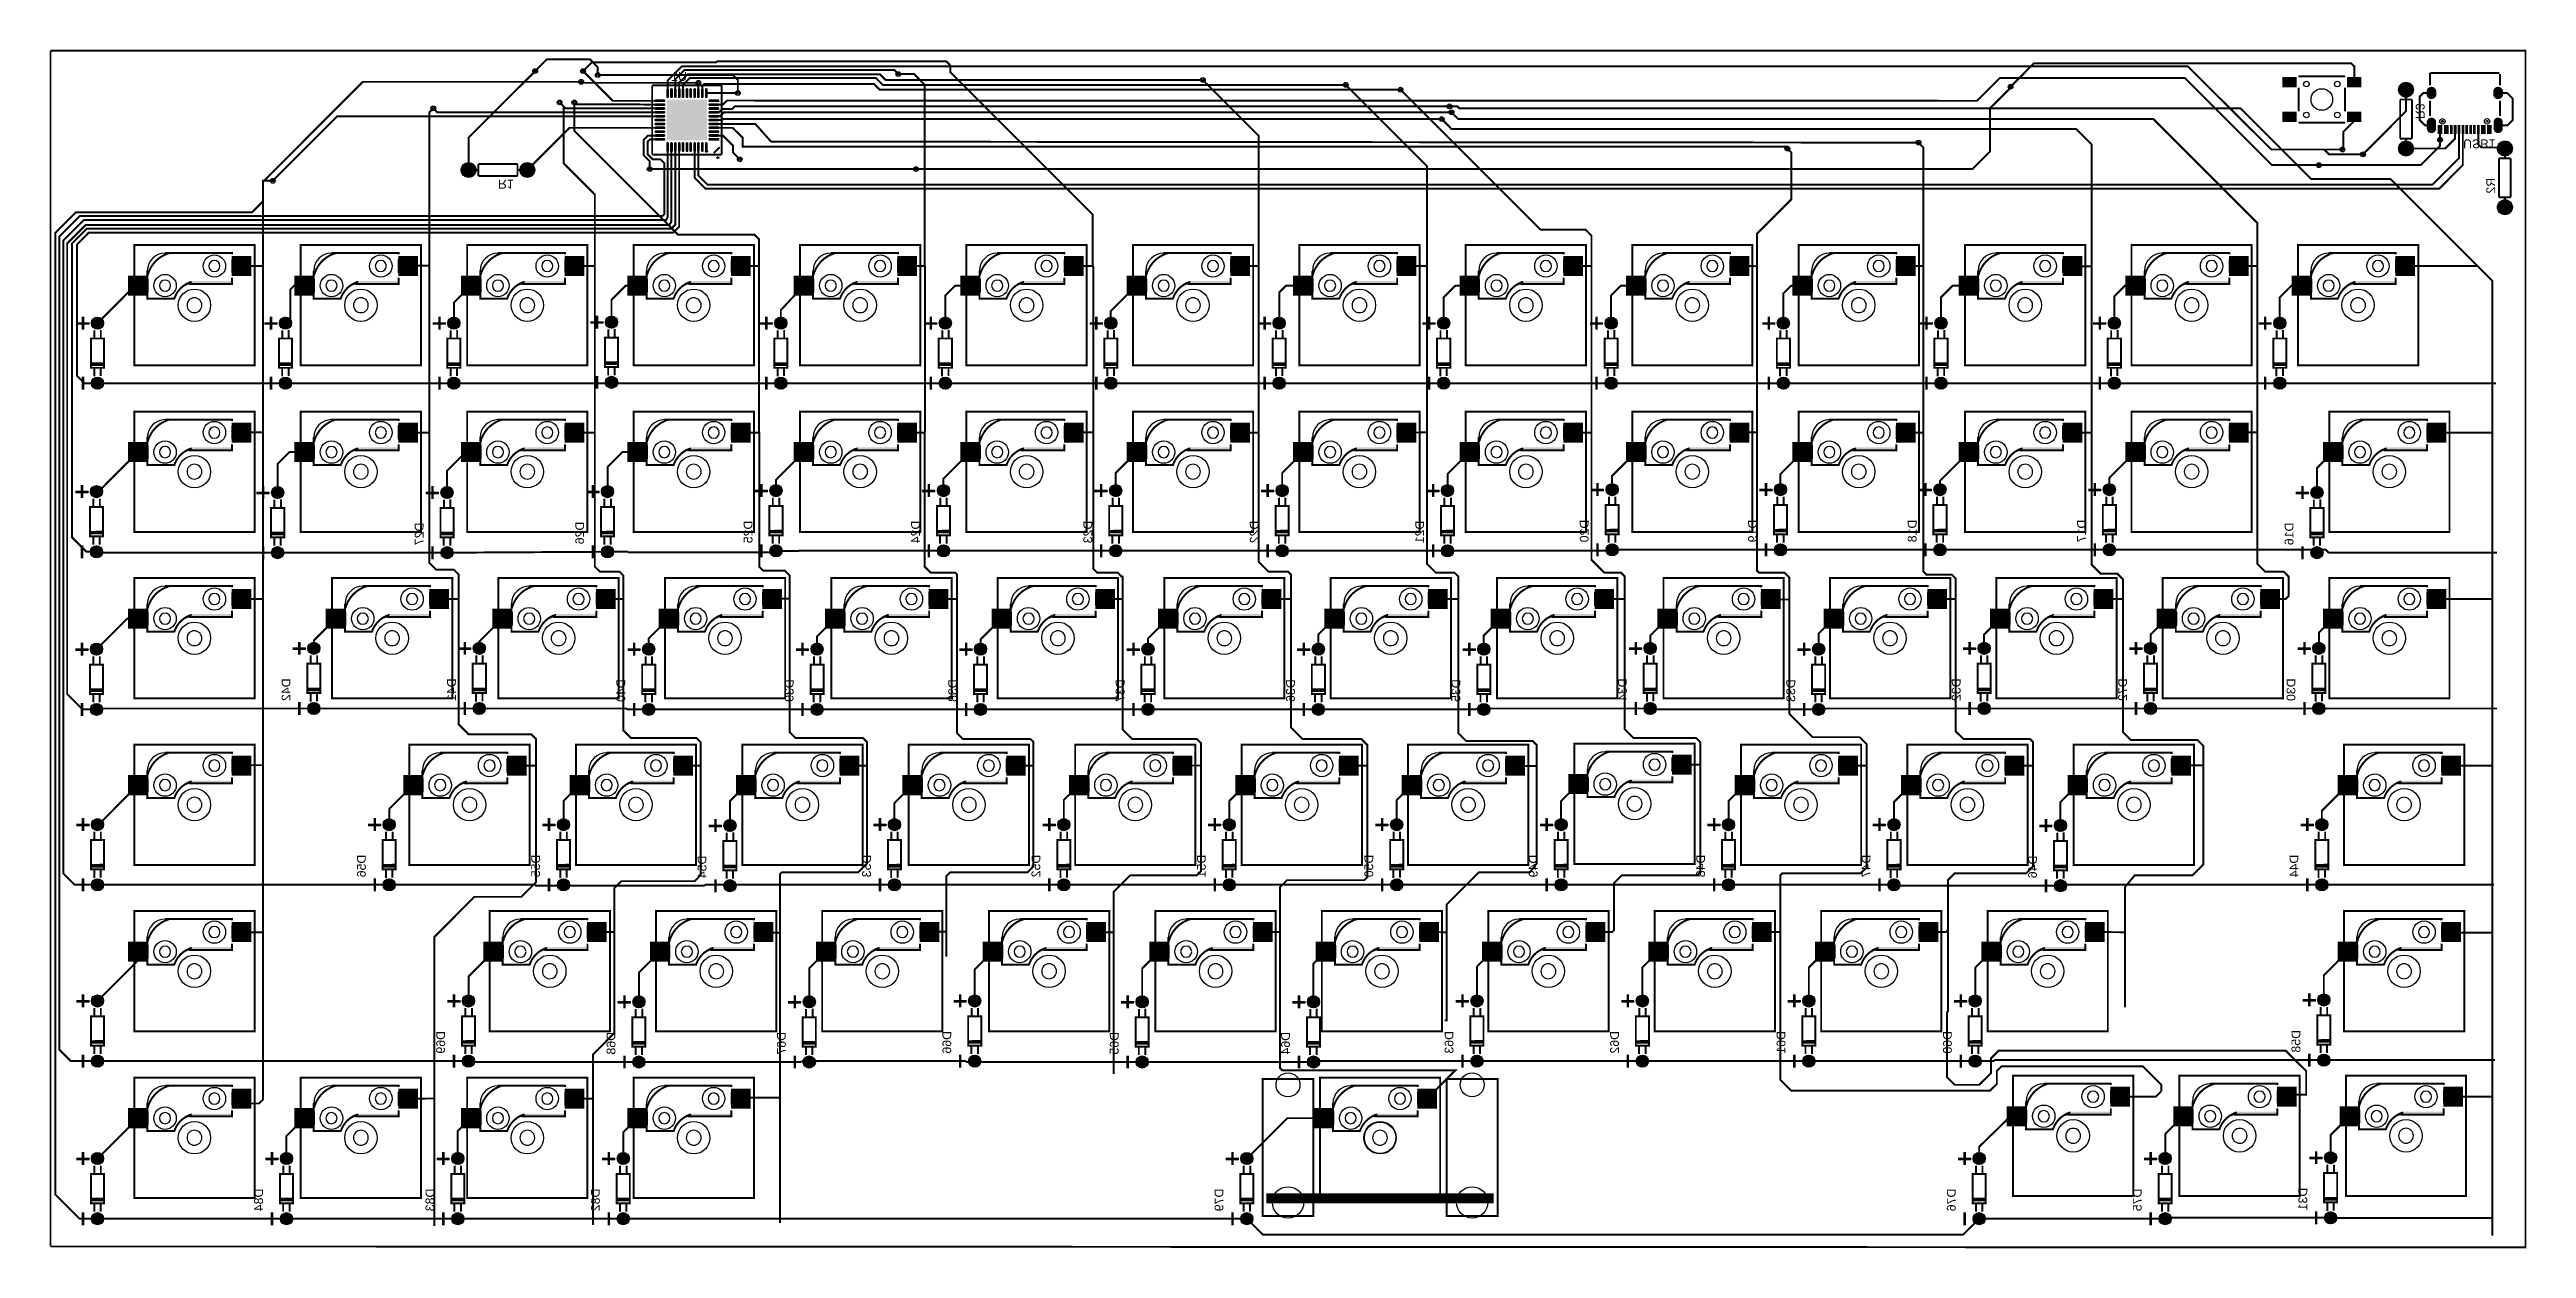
# Model space of a CAD drawing. Header units: millimetres. Extents: x -39 to 282, y -369 to -213.
import ezdxf

# ---------------------------------------------------------------- set-up
doc = ezdxf.new("R2010")
doc.units = ezdxf.units.MM
for name, color, linetype, true_color in [('BoardOutLine', 7, 'Continuous', 0xff00ff), ('BottomLayer', 7, 'Continuous', 0x0000ff), ('BottomPasteMaskLayer', 7, 'Continuous', 0x800000), ('BottomSilkLayer', 7, 'Continuous', 0x66cc33), ('BottomSolderMaskLayer', 7, 'Continuous', 0xaa00ff), ('Document', 7, 'Continuous', 0xffffff), ('Hole', 7, 'Continuous', 0x222222), ('Multi-Layer', 7, 'Continuous', 0xc0c0c0), ('TopLayer', 7, 'Continuous', 0xff0000), ('TopPasteMaskLayer', 7, 'Continuous', 0x808080), ('TopSilkLayer', 7, 'Continuous', 0xffcc00), ('TopSolderMaskLayer', 7, 'Continuous', 0x800080)]:
    doc.layers.add(name, color=color, linetype=linetype, true_color=true_color)
doc.styles.get("Standard").update_dxf_attribs({"font": 'arial.ttf'})

msp = doc.modelspace()

# ---------------------------------------------------------------- texts
at = {"layer": 'BottomSilkLayer', "text_generation_flag": 2}
msp.add_text('U1', height=1.143, dxfattribs=at).set_placement((43.57, -217.29))
for s, rotation, p in [('R3', 270, (267.84, -222.25)), ('USB1', 180, (273.98, -224.88)), ('R1', 180, (19.05, -230.12)), ('R2', 90, (278.13, -229.87)), ('D27', 90, (9.4, -274.57)), ('D26', 90, (30.23, -274.45)), ('D25', 90, (52.07, -274.32)), ('D24', 90, (73.79, -274.32)), ('D23', 90, (96.14, -274.32)), ('D22', 90, (117.73, -274.32)), ('D21', 90, (139.19, -274.32)), ('D20', 90, (160.53, -274.19)), ('D19', 90, (182.37, -274.19)), ('D18', 90, (203.07, -274.19)), ('D17', 90, (225.04, -274.19)), ('D16', 90, (251.97, -274.57)), ('D42', 90, (-7.87, -294.77)), ('D41', 90, (13.59, -294.77)), ('D40', 90, (35.56, -294.89)), ('D39', 90, (57.4, -294.89)), ('D38', 90, (78.61, -294.89)), ('D37', 90, (100.33, -294.89)), ('D36', 90, (122.43, -294.89)), ('D35', 90, (143.89, -294.89)), ('D34', 90, (165.48, -294.77)), ('D33', 90, (187.33, -294.89)), ('D32', 90, (208.79, -294.77)), ('D72', 90, (230.38, -294.77)), ('D30', 90, (252.22, -294.77)), ('D56', 90, (1.91, -317.63)), ('D55', 90, (24.51, -317.63)), ('D54', 90, (46.1, -317.75)), ('D53', 90, (67.44, -317.63)), ('D52', 90, (89.41, -317.63)), ('D51', 90, (110.87, -317.63)), ('D50', 90, (132.59, -317.63)), ('D49', 90, (153.92, -317.63)), ('D48', 90, (175.64, -317.63)), ('D47', 90, (197.1, -317.63)), ('D46', 90, (218.69, -317.75)), ('D44', 90, (252.6, -317.63)), ('D58', 90, (252.86, -340.36)), ('D69', 90, (12.19, -340.49)), ('D68', 90, (34.29, -340.61)), ('D67', 90, (56.39, -340.61)), ('D66', 90, (77.85, -340.49)), ('D65', 90, (99.57, -340.61)), ('D64', 90, (121.79, -340.61)), ('D63', 90, (143, -340.49)), ('D62', 90, (164.47, -340.49)), ('D61', 90, (186.06, -340.49)), ('D60', 90, (207.65, -340.49)), ('D84', 90, (-11.43, -360.93)), ('D83', 90, (10.8, -360.93)), ('D82', 90, (32.26, -360.93)), ('D79', 90, (113.16, -360.93)), ('D76', 90, (208.15, -360.93)), ('D75', 90, (232.28, -360.93)), ('D31', 90, (253.75, -360.81))]:
    msp.add_text(s, height=1.143, rotation=rotation, dxfattribs=at).set_placement(p)

# ---------------------------------------------------------------- hatches: boundary and pattern name
at = {"layer": 'BottomLayer'}
for points in [[(41.21, -218.38, -0.785398), (40.91, -218.38), (40.91, -219.38, -0.785398), (41.21, -219.38)], [(41.71, -218.38, -0.785398), (41.41, -218.38), (41.41, -219.38, -0.785398), (41.71, -219.38)], [(42.21, -218.38, -0.785398), (41.91, -218.38), (41.91, -219.38, -0.785398), (42.21, -219.38)], [(42.71, -218.38, -0.785398), (42.41, -218.38), (42.41, -219.38, -0.785398), (42.71, -219.38)], [(43.21, -218.38, -0.785398), (42.91, -218.38), (42.91, -219.38, -0.785398), (43.21, -219.38)], [(43.71, -218.38, -0.785398), (43.41, -218.38), (43.41, -219.38, -0.785398), (43.71, -219.38)], [(44.21, -218.38, -0.785398), (43.91, -218.38), (43.91, -219.38, -0.785398), (44.21, -219.38)], [(44.71, -218.38, -0.785398), (44.41, -218.38), (44.41, -219.38, -0.785398), (44.71, -219.38)], [(45.21, -218.38, -0.785398), (44.91, -218.38), (44.91, -219.38, -0.785398), (45.21, -219.38)], [(45.71, -218.38, -0.785398), (45.41, -218.38), (45.41, -219.38, -0.785398), (45.71, -219.38)], [(46.21, -218.38, -0.785398), (45.91, -218.38), (45.91, -219.38, -0.785398), (46.21, -219.38)], [(40.56, -219.73, -0.785398), (40.56, -220.03), (39.56, -220.03, -0.785398), (39.56, -219.73)], [(40.56, -220.23, -0.785398), (40.56, -220.53), (39.56, -220.53, -0.785398), (39.56, -220.23)], [(40.56, -220.73, -0.785398), (40.56, -221.03), (39.56, -221.03, -0.785398), (39.56, -220.73)], [(40.56, -221.23, -0.785398), (40.56, -221.53), (39.56, -221.53, -0.785398), (39.56, -221.23)], [(46.16, -224.98), (46.16, -219.78), (40.96, -219.78), (40.96, -224.98)], [(47.56, -219.73, -0.785398), (47.56, -220.03), (46.56, -220.03, -0.785398), (46.56, -219.73)], [(47.56, -220.23, -0.785398), (47.56, -220.53), (46.56, -220.53, -0.785398), (46.56, -220.23)], [(47.56, -220.73, -0.785398), (47.56, -221.03), (46.56, -221.03, -0.785398), (46.56, -220.73)], [(47.56, -221.23, -0.785398), (47.56, -221.53), (46.56, -221.53, -0.785398), (46.56, -221.23)], [(40.56, -221.73, -0.785398), (40.56, -222.03), (39.56, -222.03, -0.785398), (39.56, -221.73)], [(40.56, -222.23, -0.785398), (40.56, -222.53), (39.56, -222.53, -0.785398), (39.56, -222.23)], [(40.56, -222.73, -0.785398), (40.56, -223.03), (39.56, -223.03, -0.785398), (39.56, -222.73)], [(40.56, -223.23, -0.785398), (40.56, -223.53), (39.56, -223.53, -0.785398), (39.56, -223.23)], [(40.56, -223.73, -0.785398), (40.56, -224.03), (39.56, -224.03, -0.785398), (39.56, -223.73)], [(40.56, -224.23, -0.785398), (40.56, -224.53), (39.56, -224.53, -0.785398), (39.56, -224.23)], [(40.56, -224.73, -0.785398), (40.56, -225.03), (39.56, -225.03, -0.785398), (39.56, -224.73)], [(47.56, -221.73, -0.785398), (47.56, -222.03), (46.56, -222.03, -0.785398), (46.56, -221.73)], [(47.56, -222.23, -0.785398), (47.56, -222.53), (46.56, -222.53, -0.785398), (46.56, -222.23)], [(47.56, -222.73, -0.785398), (47.56, -223.03), (46.56, -223.03, -0.785398), (46.56, -222.73)], [(47.56, -223.23, -0.785398), (47.56, -223.53), (46.56, -223.53, -0.785398), (46.56, -223.23)], [(47.56, -223.73, -0.785398), (47.56, -224.03), (46.56, -224.03, -0.785398), (46.56, -223.73)], [(47.56, -224.23, -0.785398), (47.56, -224.53), (46.56, -224.53, -0.785398), (46.56, -224.23)], [(47.56, -224.73, -0.785398), (47.56, -225.03), (46.56, -225.03, -0.785398), (46.56, -224.73)], [(270.72, -224.16), (271.27, -224.16), (271.27, -223.06), (270.72, -223.06)], [(271.52, -224.16), (272.07, -224.16), (272.07, -223.06), (271.52, -223.06)], [(272.29, -224.16), (272.59, -224.16), (272.59, -223.06), (272.29, -223.06)], [(272.79, -224.16), (273.09, -224.16), (273.09, -223.06), (272.79, -223.06)], [(273.29, -224.16), (273.59, -224.16), (273.59, -223.06), (273.29, -223.06)], [(273.79, -224.16), (274.09, -224.16), (274.09, -223.06), (273.79, -223.06)], [(274.29, -224.16), (274.59, -224.16), (274.59, -223.06), (274.29, -223.06)], [(274.79, -224.16), (275.09, -224.16), (275.09, -223.06), (274.79, -223.06)], [(275.29, -224.16), (275.59, -224.16), (275.59, -223.06), (275.29, -223.06)], [(275.79, -224.16), (276.09, -224.16), (276.09, -223.06), (275.79, -223.06)], [(276.32, -224.16), (276.87, -224.16), (276.87, -223.06), (276.32, -223.06)], [(277.12, -224.16), (277.67, -224.16), (277.67, -223.06), (277.12, -223.06)], [(41.21, -225.38, -0.785398), (40.91, -225.38), (40.91, -226.38, -0.785398), (41.21, -226.38)], [(41.71, -225.38, -0.785398), (41.41, -225.38), (41.41, -226.38, -0.785398), (41.71, -226.38)], [(42.21, -225.38, -0.785398), (41.91, -225.38), (41.91, -226.38, -0.785398), (42.21, -226.38)], [(42.71, -225.38, -0.785398), (42.41, -225.38), (42.41, -226.38, -0.785398), (42.71, -226.38)], [(43.21, -225.38, -0.785398), (42.91, -225.38), (42.91, -226.38, -0.785398), (43.21, -226.38)], [(43.71, -225.38, -0.785398), (43.41, -225.38), (43.41, -226.38, -0.785398), (43.71, -226.38)], [(44.21, -225.38, -0.785398), (43.91, -225.38), (43.91, -226.38, -0.785398), (44.21, -226.38)], [(44.71, -225.38, -0.785398), (44.41, -225.38), (44.41, -226.38, -0.785398), (44.71, -226.38)], [(45.21, -225.38, -0.785398), (44.91, -225.38), (44.91, -226.38, -0.785398), (45.21, -226.38)], [(45.71, -225.38, -0.785398), (45.41, -225.38), (45.41, -226.38, -0.785398), (45.71, -226.38)], [(46.21, -225.38, -0.785398), (45.91, -225.38), (45.91, -226.38, -0.785398), (46.21, -226.38)], [(-15.46, -240.03), (-12.96, -240.03), (-12.96, -242.58), (-15.46, -242.58)], [(-15.3, -240.45), (-15.3, -242.15), (-13.7, -242.15), (-13.7, -240.45), (-15.3, -240.45)], [(6.13, -240.03), (8.63, -240.03), (8.63, -242.58), (6.13, -242.58)], [(6.29, -240.45), (6.29, -242.15), (7.89, -242.15), (7.89, -240.45), (6.29, -240.45)], [(27.72, -240.03), (30.22, -240.03), (30.22, -242.58), (27.72, -242.58)], [(27.88, -240.45), (27.88, -242.15), (29.48, -242.15), (29.48, -240.45), (27.88, -240.45)], [(49.31, -240.03), (51.81, -240.03), (51.81, -242.58), (49.31, -242.58)], [(49.47, -240.45), (49.47, -242.15), (51.07, -242.15), (51.07, -240.45), (49.47, -240.45)], [(70.9, -240.03), (73.4, -240.03), (73.4, -242.58), (70.9, -242.58)], [(71.06, -240.45), (71.06, -242.15), (72.66, -242.15), (72.66, -240.45), (71.06, -240.45)], [(92.49, -240.03), (94.99, -240.03), (94.99, -242.58), (92.49, -242.58)], [(92.65, -240.45), (92.65, -242.15), (94.25, -242.15), (94.25, -240.45), (92.65, -240.45)], [(114.09, -240.03), (116.59, -240.03), (116.59, -242.58), (114.09, -242.58)], [(114.24, -240.45), (114.24, -242.15), (115.84, -242.15), (115.84, -240.45), (114.24, -240.45)], [(135.68, -240.03), (138.18, -240.03), (138.18, -242.58), (135.68, -242.58)], [(135.83, -240.45), (135.83, -242.15), (137.43, -242.15), (137.43, -240.45), (135.83, -240.45)], [(157.27, -240.03), (159.77, -240.03), (159.77, -242.58), (157.27, -242.58)], [(157.42, -240.45), (157.42, -242.15), (159.02, -242.15), (159.02, -240.45), (157.42, -240.45)], [(178.86, -240.03), (181.36, -240.03), (181.36, -242.58), (178.86, -242.58)], [(179.01, -240.45), (179.01, -242.15), (180.61, -242.15), (180.61, -240.45), (179.01, -240.45)], [(200.45, -240.03), (202.95, -240.03), (202.95, -242.58), (200.45, -242.58)], [(200.6, -240.45), (200.6, -242.15), (202.2, -242.15), (202.2, -240.45), (200.6, -240.45)], [(222.04, -240.03), (224.54, -240.03), (224.54, -242.58), (222.04, -242.58)], [(222.19, -240.45), (222.19, -242.15), (223.79, -242.15), (223.79, -240.45), (222.19, -240.45)], [(243.63, -240.03), (246.13, -240.03), (246.13, -242.58), (243.63, -242.58)], [(243.78, -240.45), (243.78, -242.15), (245.38, -242.15), (245.38, -240.45), (243.78, -240.45)], [(265.22, -240.03), (267.72, -240.03), (267.72, -242.58), (265.22, -242.58)], [(265.37, -240.45), (265.37, -242.15), (266.97, -242.15), (266.97, -240.45), (265.37, -240.45)], [(-28.91, -242.57), (-26.41, -242.57), (-26.41, -245.12), (-28.91, -245.12)], [(-28.15, -242.99), (-28.15, -244.69), (-26.55, -244.69), (-26.55, -242.99), (-28.15, -242.99)], [(-7.32, -242.57), (-4.82, -242.57), (-4.82, -245.12), (-7.32, -245.12)], [(-6.56, -242.99), (-6.56, -244.69), (-4.96, -244.69), (-4.96, -242.99), (-6.56, -242.99)], [(14.28, -242.57), (16.78, -242.57), (16.78, -245.12), (14.28, -245.12)], [(15.03, -242.99), (15.03, -244.69), (16.63, -244.69), (16.63, -242.99), (15.03, -242.99)], [(35.87, -242.57), (38.37, -242.57), (38.37, -245.12), (35.87, -245.12)], [(36.62, -242.99), (36.62, -244.69), (38.22, -244.69), (38.22, -242.99), (36.62, -242.99)], [(57.46, -242.57), (59.96, -242.57), (59.96, -245.12), (57.46, -245.12)], [(58.21, -242.99), (58.21, -244.69), (59.81, -244.69), (59.81, -242.99), (58.21, -242.99)], [(79.05, -242.57), (81.55, -242.57), (81.55, -245.12), (79.05, -245.12)], [(79.8, -242.99), (79.8, -244.69), (81.4, -244.69), (81.4, -242.99), (79.8, -242.99)], [(100.64, -242.57), (103.14, -242.57), (103.14, -245.12), (100.64, -245.12)], [(101.39, -242.99), (101.39, -244.69), (102.99, -244.69), (102.99, -242.99), (101.39, -242.99)], [(122.23, -242.57), (124.73, -242.57), (124.73, -245.12), (122.23, -245.12)], [(122.98, -242.99), (122.98, -244.69), (124.58, -244.69), (124.58, -242.99), (122.98, -242.99)], [(143.82, -242.57), (146.32, -242.57), (146.32, -245.12), (143.82, -245.12)], [(144.57, -242.99), (144.57, -244.69), (146.17, -244.69), (146.17, -242.99), (144.57, -242.99)], [(165.41, -242.57), (167.91, -242.57), (167.91, -245.12), (165.41, -245.12)], [(166.16, -242.99), (166.16, -244.69), (167.76, -244.69), (167.76, -242.99), (166.16, -242.99)], [(187, -242.57), (189.5, -242.57), (189.5, -245.12), (187, -245.12)], [(187.75, -242.99), (187.75, -244.69), (189.35, -244.69), (189.35, -242.99), (187.75, -242.99)], [(208.59, -242.57), (211.09, -242.57), (211.09, -245.12), (208.59, -245.12)], [(209.34, -242.99), (209.34, -244.69), (210.94, -244.69), (210.94, -242.99), (209.34, -242.99)], [(230.18, -242.57), (232.68, -242.57), (232.68, -245.12), (230.18, -245.12)], [(230.93, -242.99), (230.93, -244.69), (232.53, -244.69), (232.53, -242.99), (230.93, -242.99)], [(251.77, -242.57), (254.27, -242.57), (254.27, -245.12), (251.77, -245.12)], [(252.52, -242.99), (252.52, -244.69), (254.12, -244.69), (254.12, -242.99), (252.52, -242.99)], [(-15.46, -261.62), (-12.96, -261.62), (-12.96, -264.17), (-15.46, -264.17)], [(-15.3, -262.04), (-15.3, -263.74), (-13.7, -263.74), (-13.7, -262.04), (-15.3, -262.04)], [(6.13, -261.62), (8.63, -261.62), (8.63, -264.17), (6.13, -264.17)], [(6.29, -262.04), (6.29, -263.74), (7.89, -263.74), (7.89, -262.04), (6.29, -262.04)], [(27.72, -261.62), (30.22, -261.62), (30.22, -264.17), (27.72, -264.17)], [(27.88, -262.04), (27.88, -263.74), (29.48, -263.74), (29.48, -262.04), (27.88, -262.04)], [(49.31, -261.62), (51.81, -261.62), (51.81, -264.17), (49.31, -264.17)], [(49.47, -262.04), (49.47, -263.74), (51.07, -263.74), (51.07, -262.04), (49.47, -262.04)], [(70.9, -261.62), (73.4, -261.62), (73.4, -264.17), (70.9, -264.17)], [(71.06, -262.04), (71.06, -263.74), (72.66, -263.74), (72.66, -262.04), (71.06, -262.04)], [(92.49, -261.62), (94.99, -261.62), (94.99, -264.17), (92.49, -264.17)], [(92.65, -262.04), (92.65, -263.74), (94.25, -263.74), (94.25, -262.04), (92.65, -262.04)], [(114.09, -261.62), (116.59, -261.62), (116.59, -264.17), (114.09, -264.17)], [(114.24, -262.04), (114.24, -263.74), (115.84, -263.74), (115.84, -262.04), (114.24, -262.04)], [(135.68, -261.62), (138.18, -261.62), (138.18, -264.17), (135.68, -264.17)], [(135.83, -262.04), (135.83, -263.74), (137.43, -263.74), (137.43, -262.04), (135.83, -262.04)], [(157.27, -261.62), (159.77, -261.62), (159.77, -264.17), (157.27, -264.17)], [(157.42, -262.04), (157.42, -263.74), (159.02, -263.74), (159.02, -262.04), (157.42, -262.04)], [(178.86, -261.62), (181.36, -261.62), (181.36, -264.17), (178.86, -264.17)], [(179.01, -262.04), (179.01, -263.74), (180.61, -263.74), (180.61, -262.04), (179.01, -262.04)], [(200.45, -261.62), (202.95, -261.62), (202.95, -264.17), (200.45, -264.17)], [(200.6, -262.04), (200.6, -263.74), (202.2, -263.74), (202.2, -262.04), (200.6, -262.04)], [(222.04, -261.62), (224.54, -261.62), (224.54, -264.17), (222.04, -264.17)], [(222.19, -262.04), (222.19, -263.74), (223.79, -263.74), (223.79, -262.04), (222.19, -262.04)], [(243.63, -261.62), (246.13, -261.62), (246.13, -264.17), (243.63, -264.17)], [(243.78, -262.04), (243.78, -263.74), (245.38, -263.74), (245.38, -262.04), (243.78, -262.04)], [(269.28, -261.62), (271.78, -261.62), (271.78, -264.17), (269.28, -264.17)], [(269.43, -262.04), (269.43, -263.74), (271.03, -263.74), (271.03, -262.04), (269.43, -262.04)], [(-28.91, -264.16), (-26.41, -264.16), (-26.41, -266.71), (-28.91, -266.71)], [(-28.15, -264.58), (-28.15, -266.28), (-26.55, -266.28), (-26.55, -264.58), (-28.15, -264.58)], [(-7.32, -264.16), (-4.82, -264.16), (-4.82, -266.71), (-7.32, -266.71)], [(-6.56, -264.58), (-6.56, -266.28), (-4.96, -266.28), (-4.96, -264.58), (-6.56, -264.58)], [(14.28, -264.16), (16.78, -264.16), (16.78, -266.71), (14.28, -266.71)], [(15.03, -264.58), (15.03, -266.28), (16.63, -266.28), (16.63, -264.58), (15.03, -264.58)], [(35.87, -264.16), (38.37, -264.16), (38.37, -266.71), (35.87, -266.71)], [(36.62, -264.58), (36.62, -266.28), (38.22, -266.28), (38.22, -264.58), (36.62, -264.58)], [(57.46, -264.16), (59.96, -264.16), (59.96, -266.71), (57.46, -266.71)], [(58.21, -264.58), (58.21, -266.28), (59.81, -266.28), (59.81, -264.58), (58.21, -264.58)], [(79.05, -264.16), (81.55, -264.16), (81.55, -266.71), (79.05, -266.71)], [(79.8, -264.58), (79.8, -266.28), (81.4, -266.28), (81.4, -264.58), (79.8, -264.58)], [(100.64, -264.16), (103.14, -264.16), (103.14, -266.71), (100.64, -266.71)], [(101.39, -264.58), (101.39, -266.28), (102.99, -266.28), (102.99, -264.58), (101.39, -264.58)], [(122.23, -264.16), (124.73, -264.16), (124.73, -266.71), (122.23, -266.71)], [(122.98, -264.58), (122.98, -266.28), (124.58, -266.28), (124.58, -264.58), (122.98, -264.58)], [(143.82, -264.16), (146.32, -264.16), (146.32, -266.71), (143.82, -266.71)], [(144.57, -264.58), (144.57, -266.28), (146.17, -266.28), (146.17, -264.58), (144.57, -264.58)], [(165.41, -264.16), (167.91, -264.16), (167.91, -266.71), (165.41, -266.71)], [(166.16, -264.58), (166.16, -266.28), (167.76, -266.28), (167.76, -264.58), (166.16, -264.58)], [(187, -264.16), (189.5, -264.16), (189.5, -266.71), (187, -266.71)], [(187.75, -264.58), (187.75, -266.28), (189.35, -266.28), (189.35, -264.58), (187.75, -264.58)], [(208.59, -264.16), (211.09, -264.16), (211.09, -266.71), (208.59, -266.71)], [(209.34, -264.58), (209.34, -266.28), (210.94, -266.28), (210.94, -264.58), (209.34, -264.58)], [(230.18, -264.16), (232.68, -264.16), (232.68, -266.71), (230.18, -266.71)], [(230.93, -264.58), (230.93, -266.28), (232.53, -266.28), (232.53, -264.58), (230.93, -264.58)], [(255.83, -264.16), (258.33, -264.16), (258.33, -266.71), (255.83, -266.71)], [(256.58, -264.58), (256.58, -266.28), (258.18, -266.28), (258.18, -264.58), (256.58, -264.58)], [(-28.91, -285.75), (-26.41, -285.75), (-26.41, -288.3), (-28.91, -288.3)], [(-15.46, -283.21), (-12.96, -283.21), (-12.96, -285.76), (-15.46, -285.76)], [(-15.3, -283.63), (-15.3, -285.33), (-13.7, -285.33), (-13.7, -283.63), (-15.3, -283.63)], [(-3.25, -285.75), (-0.75, -285.75), (-0.75, -288.3), (-3.25, -288.3)], [(10.2, -283.21), (12.7, -283.21), (12.7, -285.76), (10.2, -285.76)], [(10.35, -283.63), (10.35, -285.33), (11.95, -285.33), (11.95, -283.63), (10.35, -283.63)], [(18.34, -285.75), (20.84, -285.75), (20.84, -288.3), (18.34, -288.3)], [(31.79, -283.21), (34.29, -283.21), (34.29, -285.76), (31.79, -285.76)], [(31.94, -283.63), (31.94, -285.33), (33.54, -285.33), (33.54, -283.63), (31.94, -283.63)], [(39.93, -285.75), (42.43, -285.75), (42.43, -288.3), (39.93, -288.3)], [(53.38, -283.21), (55.88, -283.21), (55.88, -285.76), (53.38, -285.76)], [(53.53, -283.63), (53.53, -285.33), (55.13, -285.33), (55.13, -283.63), (53.53, -283.63)], [(61.52, -285.75), (64.02, -285.75), (64.02, -288.3), (61.52, -288.3)], [(74.97, -283.21), (77.47, -283.21), (77.47, -285.76), (74.97, -285.76)], [(75.12, -283.63), (75.12, -285.33), (76.72, -285.33), (76.72, -283.63), (75.12, -283.63)], [(83.11, -285.75), (85.61, -285.75), (85.61, -288.3), (83.11, -288.3)], [(96.56, -283.21), (99.06, -283.21), (99.06, -285.76), (96.56, -285.76)], [(96.71, -283.63), (96.71, -285.33), (98.31, -285.33), (98.31, -283.63), (96.71, -283.63)], [(104.7, -285.75), (107.2, -285.75), (107.2, -288.3), (104.7, -288.3)], [(118.15, -283.21), (120.65, -283.21), (120.65, -285.76), (118.15, -285.76)], [(118.3, -283.63), (118.3, -285.33), (119.9, -285.33), (119.9, -283.63), (118.3, -283.63)], [(126.29, -285.75), (128.79, -285.75), (128.79, -288.3), (126.29, -288.3)], [(139.74, -283.21), (142.24, -283.21), (142.24, -285.76), (139.74, -285.76)], [(139.89, -283.63), (139.89, -285.33), (141.49, -285.33), (141.49, -283.63), (139.89, -283.63)], [(147.88, -285.75), (150.38, -285.75), (150.38, -288.3), (147.88, -288.3)], [(161.33, -283.21), (163.83, -283.21), (163.83, -285.76), (161.33, -285.76)], [(161.48, -283.63), (161.48, -285.33), (163.08, -285.33), (163.08, -283.63), (161.48, -283.63)], [(169.47, -285.75), (171.97, -285.75), (171.97, -288.3), (169.47, -288.3)], [(182.92, -283.21), (185.42, -283.21), (185.42, -285.76), (182.92, -285.76)], [(183.07, -283.63), (183.07, -285.33), (184.67, -285.33), (184.67, -283.63), (183.07, -283.63)], [(191.06, -285.75), (193.56, -285.75), (193.56, -288.3), (191.06, -288.3)], [(204.51, -283.21), (207.01, -283.21), (207.01, -285.76), (204.51, -285.76)], [(204.66, -283.63), (204.66, -285.33), (206.26, -285.33), (206.26, -283.63), (204.66, -283.63)], [(212.65, -285.75), (215.15, -285.75), (215.15, -288.3), (212.65, -288.3)], [(226.1, -283.21), (228.6, -283.21), (228.6, -285.76), (226.1, -285.76)], [(226.25, -283.63), (226.25, -285.33), (227.85, -285.33), (227.85, -283.63), (226.25, -283.63)], [(234.24, -285.75), (236.74, -285.75), (236.74, -288.3), (234.24, -288.3)], [(247.69, -283.21), (250.19, -283.21), (250.19, -285.76), (247.69, -285.76)], [(247.84, -283.63), (247.84, -285.33), (249.44, -285.33), (249.44, -283.63), (247.84, -283.63)], [(255.83, -285.75), (258.33, -285.75), (258.33, -288.3), (255.83, -288.3)], [(269.28, -283.21), (271.78, -283.21), (271.78, -285.76), (269.28, -285.76)], [(269.43, -283.63), (269.43, -285.33), (271.03, -285.33), (271.03, -283.63), (269.43, -283.63)], [(-28.15, -286.17), (-28.15, -287.87), (-26.55, -287.87), (-26.55, -286.17), (-28.15, -286.17)], [(-2.5, -286.17), (-2.5, -287.87), (-0.9, -287.87), (-0.9, -286.17), (-2.5, -286.17)], [(19.09, -286.17), (19.09, -287.87), (20.69, -287.87), (20.69, -286.17), (19.09, -286.17)], [(40.68, -286.17), (40.68, -287.87), (42.28, -287.87), (42.28, -286.17), (40.68, -286.17)], [(62.27, -286.17), (62.27, -287.87), (63.87, -287.87), (63.87, -286.17), (62.27, -286.17)], [(83.86, -286.17), (83.86, -287.87), (85.46, -287.87), (85.46, -286.17), (83.86, -286.17)], [(105.45, -286.17), (105.45, -287.87), (107.05, -287.87), (107.05, -286.17), (105.45, -286.17)], [(127.04, -286.17), (127.04, -287.87), (128.64, -287.87), (128.64, -286.17), (127.04, -286.17)], [(148.63, -286.17), (148.63, -287.87), (150.23, -287.87), (150.23, -286.17), (148.63, -286.17)], [(170.22, -286.17), (170.22, -287.87), (171.82, -287.87), (171.82, -286.17), (170.22, -286.17)], [(191.81, -286.17), (191.81, -287.87), (193.41, -287.87), (193.41, -286.17), (191.81, -286.17)], [(213.4, -286.17), (213.4, -287.87), (215, -287.87), (215, -286.17), (213.4, -286.17)], [(234.99, -286.17), (234.99, -287.87), (236.59, -287.87), (236.59, -286.17), (234.99, -286.17)], [(256.58, -286.17), (256.58, -287.87), (258.18, -287.87), (258.18, -286.17), (256.58, -286.17)], [(-15.46, -304.8), (-12.96, -304.8), (-12.96, -307.35), (-15.46, -307.35)], [(-15.3, -305.22), (-15.3, -306.92), (-13.7, -306.92), (-13.7, -305.22), (-15.3, -305.22)], [(20.23, -304.8), (22.73, -304.8), (22.73, -307.35), (20.23, -307.35)], [(20.38, -305.22), (20.38, -306.92), (21.98, -306.92), (21.98, -305.22), (20.38, -305.22)], [(41.82, -304.8), (44.32, -304.8), (44.32, -307.35), (41.82, -307.35)], [(41.97, -305.22), (41.97, -306.92), (43.57, -306.92), (43.57, -305.22), (41.97, -305.22)], [(63.41, -304.8), (65.91, -304.8), (65.91, -307.35), (63.41, -307.35)], [(63.56, -305.22), (63.56, -306.92), (65.16, -306.92), (65.16, -305.22), (63.56, -305.22)], [(85, -304.8), (87.5, -304.8), (87.5, -307.35), (85, -307.35)], [(85.15, -305.22), (85.15, -306.92), (86.75, -306.92), (86.75, -305.22), (85.15, -305.22)], [(106.59, -304.8), (109.09, -304.8), (109.09, -307.35), (106.59, -307.35)], [(106.74, -305.22), (106.74, -306.92), (108.34, -306.92), (108.34, -305.22), (106.74, -305.22)], [(128.18, -304.8), (130.68, -304.8), (130.68, -307.35), (128.18, -307.35)], [(128.33, -305.22), (128.33, -306.92), (129.93, -306.92), (129.93, -305.22), (128.33, -305.22)], [(149.77, -304.8), (152.27, -304.8), (152.27, -307.35), (149.77, -307.35)], [(149.92, -305.22), (149.92, -306.92), (151.52, -306.92), (151.52, -305.22), (149.92, -305.22)], [(171.36, -304.67), (173.86, -304.67), (173.86, -307.22), (171.36, -307.22)], [(171.51, -305.09), (171.51, -306.79), (173.11, -306.79), (173.11, -305.09), (171.51, -305.09)], [(192.95, -304.8), (195.45, -304.8), (195.45, -307.35), (192.95, -307.35)], [(193.1, -305.22), (193.1, -306.92), (194.7, -306.92), (194.7, -305.22), (193.1, -305.22)], [(214.54, -304.8), (217.04, -304.8), (217.04, -307.35), (214.54, -307.35)], [(214.69, -305.22), (214.69, -306.92), (216.29, -306.92), (216.29, -305.22), (214.69, -305.22)], [(236.13, -304.8), (238.63, -304.8), (238.63, -307.35), (236.13, -307.35)], [(236.28, -305.22), (236.28, -306.92), (237.88, -306.92), (237.88, -305.22), (236.28, -305.22)], [(271.18, -304.8), (273.68, -304.8), (273.68, -307.35), (271.18, -307.35)], [(271.33, -305.22), (271.33, -306.92), (272.93, -306.92), (272.93, -305.22), (271.33, -305.22)], [(-28.91, -307.34), (-26.41, -307.34), (-26.41, -309.89), (-28.91, -309.89)], [(-28.15, -307.76), (-28.15, -309.46), (-26.55, -309.46), (-26.55, -307.76), (-28.15, -307.76)], [(6.78, -307.34), (9.28, -307.34), (9.28, -309.89), (6.78, -309.89)], [(7.53, -307.76), (7.53, -309.46), (9.13, -309.46), (9.13, -307.76), (7.53, -307.76)], [(28.37, -307.34), (30.87, -307.34), (30.87, -309.89), (28.37, -309.89)], [(29.12, -307.76), (29.12, -309.46), (30.72, -309.46), (30.72, -307.76), (29.12, -307.76)], [(49.96, -307.34), (52.46, -307.34), (52.46, -309.89), (49.96, -309.89)], [(50.71, -307.76), (50.71, -309.46), (52.31, -309.46), (52.31, -307.76), (50.71, -307.76)], [(71.55, -307.34), (74.05, -307.34), (74.05, -309.89), (71.55, -309.89)], [(72.3, -307.76), (72.3, -309.46), (73.9, -309.46), (73.9, -307.76), (72.3, -307.76)], [(93.14, -307.34), (95.64, -307.34), (95.64, -309.89), (93.14, -309.89)], [(93.89, -307.76), (93.89, -309.46), (95.49, -309.46), (95.49, -307.76), (93.89, -307.76)], [(114.73, -307.34), (117.23, -307.34), (117.23, -309.89), (114.73, -309.89)], [(115.48, -307.76), (115.48, -309.46), (117.08, -309.46), (117.08, -307.76), (115.48, -307.76)], [(136.32, -307.34), (138.82, -307.34), (138.82, -309.89), (136.32, -309.89)], [(137.07, -307.76), (137.07, -309.46), (138.67, -309.46), (138.67, -307.76), (137.07, -307.76)], [(157.91, -307.21), (160.41, -307.21), (160.41, -309.76), (157.91, -309.76)], [(158.66, -307.63), (158.66, -309.33), (160.26, -309.33), (160.26, -307.63), (158.66, -307.63)], [(179.5, -307.34), (182, -307.34), (182, -309.89), (179.5, -309.89)], [(180.25, -307.76), (180.25, -309.46), (181.85, -309.46), (181.85, -307.76), (180.25, -307.76)], [(201.09, -307.34), (203.59, -307.34), (203.59, -309.89), (201.09, -309.89)], [(201.84, -307.76), (201.84, -309.46), (203.44, -309.46), (203.44, -307.76), (201.84, -307.76)], [(222.68, -307.34), (225.18, -307.34), (225.18, -309.89), (222.68, -309.89)], [(223.43, -307.76), (223.43, -309.46), (225.03, -309.46), (225.03, -307.76), (223.43, -307.76)], [(257.73, -307.34), (260.23, -307.34), (260.23, -309.89), (257.73, -309.89)], [(258.48, -307.76), (258.48, -309.46), (260.08, -309.46), (260.08, -307.76), (258.48, -307.76)], [(-15.46, -326.39), (-12.96, -326.39), (-12.96, -328.94), (-15.46, -328.94)], [(-15.3, -326.81), (-15.3, -328.51), (-13.7, -328.51), (-13.7, -326.81), (-15.3, -326.81)], [(30.65, -326.39), (33.15, -326.39), (33.15, -328.94), (30.65, -328.94)], [(30.8, -326.81), (30.8, -328.51), (32.4, -328.51), (32.4, -326.81), (30.8, -326.81)], [(52.24, -326.39), (54.74, -326.39), (54.74, -328.94), (52.24, -328.94)], [(52.39, -326.81), (52.39, -328.51), (53.99, -328.51), (53.99, -326.81), (52.39, -326.81)], [(73.78, -326.39), (76.28, -326.39), (76.28, -328.94), (73.78, -328.94)], [(73.93, -326.81), (73.93, -328.51), (75.53, -328.51), (75.53, -326.81), (73.93, -326.81)], [(95.42, -326.39), (97.92, -326.39), (97.92, -328.94), (95.42, -328.94)], [(95.57, -326.81), (95.57, -328.51), (97.17, -328.51), (97.17, -326.81), (95.57, -326.81)], [(117.01, -326.39), (119.51, -326.39), (119.51, -328.94), (117.01, -328.94)], [(117.16, -326.81), (117.16, -328.51), (118.76, -328.51), (118.76, -326.81), (117.16, -326.81)], [(138.6, -326.39), (141.1, -326.39), (141.1, -328.94), (138.6, -328.94)], [(138.75, -326.81), (138.75, -328.51), (140.35, -328.51), (140.35, -326.81), (138.75, -326.81)], [(160.19, -326.39), (162.69, -326.39), (162.69, -328.94), (160.19, -328.94)], [(160.34, -326.81), (160.34, -328.51), (161.94, -328.51), (161.94, -326.81), (160.34, -326.81)], [(181.78, -326.39), (184.28, -326.39), (184.28, -328.94), (181.78, -328.94)], [(181.93, -326.81), (181.93, -328.51), (183.53, -328.51), (183.53, -326.81), (181.93, -326.81)], [(203.37, -326.39), (205.87, -326.39), (205.87, -328.94), (203.37, -328.94)], [(203.52, -326.81), (203.52, -328.51), (205.12, -328.51), (205.12, -326.81), (203.52, -326.81)], [(224.96, -326.39), (227.46, -326.39), (227.46, -328.94), (224.96, -328.94)], [(225.11, -326.81), (225.11, -328.51), (226.71, -328.51), (226.71, -326.81), (225.11, -326.81)], [(271.18, -326.39), (273.68, -326.39), (273.68, -328.94), (271.18, -328.94)], [(271.33, -326.81), (271.33, -328.51), (272.93, -328.51), (272.93, -326.81), (271.33, -326.81)], [(-28.91, -328.93), (-26.41, -328.93), (-26.41, -331.48), (-28.91, -331.48)], [(-28.15, -329.35), (-28.15, -331.05), (-26.55, -331.05), (-26.55, -329.35), (-28.15, -329.35)], [(17.2, -328.93), (19.7, -328.93), (19.7, -331.48), (17.2, -331.48)], [(17.95, -329.35), (17.95, -331.05), (19.55, -331.05), (19.55, -329.35), (17.95, -329.35)], [(38.79, -328.93), (41.29, -328.93), (41.29, -331.48), (38.79, -331.48)], [(39.54, -329.35), (39.54, -331.05), (41.14, -331.05), (41.14, -329.35), (39.54, -329.35)], [(60.33, -328.93), (62.83, -328.93), (62.83, -331.48), (60.33, -331.48)], [(61.08, -329.35), (61.08, -331.05), (62.68, -331.05), (62.68, -329.35), (61.08, -329.35)], [(81.97, -328.93), (84.47, -328.93), (84.47, -331.48), (81.97, -331.48)], [(82.72, -329.35), (82.72, -331.05), (84.32, -331.05), (84.32, -329.35), (82.72, -329.35)], [(103.56, -328.93), (106.06, -328.93), (106.06, -331.48), (103.56, -331.48)], [(104.31, -329.35), (104.31, -331.05), (105.91, -331.05), (105.91, -329.35), (104.31, -329.35)], [(125.15, -328.93), (127.65, -328.93), (127.65, -331.48), (125.15, -331.48)], [(125.9, -329.35), (125.9, -331.05), (127.5, -331.05), (127.5, -329.35), (125.9, -329.35)], [(146.74, -328.93), (149.24, -328.93), (149.24, -331.48), (146.74, -331.48)], [(147.49, -329.35), (147.49, -331.05), (149.09, -331.05), (149.09, -329.35), (147.49, -329.35)], [(168.33, -328.93), (170.83, -328.93), (170.83, -331.48), (168.33, -331.48)], [(169.08, -329.35), (169.08, -331.05), (170.68, -331.05), (170.68, -329.35), (169.08, -329.35)], [(189.92, -328.93), (192.42, -328.93), (192.42, -331.48), (189.92, -331.48)], [(190.67, -329.35), (190.67, -331.05), (192.27, -331.05), (192.27, -329.35), (190.67, -329.35)], [(211.51, -328.93), (214.01, -328.93), (214.01, -331.48), (211.51, -331.48)], [(212.26, -329.35), (212.26, -331.05), (213.86, -331.05), (213.86, -329.35), (212.26, -329.35)], [(257.73, -328.93), (260.23, -328.93), (260.23, -331.48), (257.73, -331.48)], [(258.48, -329.35), (258.48, -331.05), (260.08, -331.05), (260.08, -329.35), (258.48, -329.35)], [(-15.46, -347.98), (-12.96, -347.98), (-12.96, -350.53), (-15.46, -350.53)], [(-15.3, -348.4), (-15.3, -350.1), (-13.7, -350.1), (-13.7, -348.4), (-15.3, -348.4)], [(6.13, -347.98), (8.63, -347.98), (8.63, -350.53), (6.13, -350.53)], [(6.29, -348.4), (6.29, -350.1), (7.89, -350.1), (7.89, -348.4), (6.29, -348.4)], [(27.72, -347.98), (30.22, -347.98), (30.22, -350.53), (27.72, -350.53)], [(27.88, -348.4), (27.88, -350.1), (29.48, -350.1), (29.48, -348.4), (27.88, -348.4)], [(49.31, -347.98), (51.81, -347.98), (51.81, -350.53), (49.31, -350.53)], [(49.47, -348.4), (49.47, -350.1), (51.07, -350.1), (51.07, -348.4), (49.47, -348.4)], [(138.34, -347.98), (140.84, -347.98), (140.84, -350.53), (138.34, -350.53)], [(138.49, -348.4), (138.49, -350.1), (140.09, -350.1), (140.09, -348.4), (138.49, -348.4)], [(228.26, -347.72), (230.76, -347.72), (230.76, -350.27), (228.26, -350.27)], [(228.41, -348.15), (228.41, -349.85), (230.01, -349.85), (230.01, -348.15), (228.41, -348.15)], [(249.85, -347.72), (252.35, -347.72), (252.35, -350.27), (249.85, -350.27)], [(250, -348.15), (250, -349.85), (251.6, -349.85), (251.6, -348.15), (250, -348.15)], [(271.44, -347.72), (273.94, -347.72), (273.94, -350.27), (271.44, -350.27)], [(271.59, -348.15), (271.59, -349.85), (273.19, -349.85), (273.19, -348.15), (271.59, -348.15)], [(-28.91, -350.52), (-26.41, -350.52), (-26.41, -353.07), (-28.91, -353.07)], [(-28.15, -350.94), (-28.15, -352.64), (-26.55, -352.64), (-26.55, -350.94), (-28.15, -350.94)], [(-7.32, -350.52), (-4.82, -350.52), (-4.82, -353.07), (-7.32, -353.07)], [(-6.56, -350.94), (-6.56, -352.64), (-4.96, -352.64), (-4.96, -350.94), (-6.56, -350.94)], [(14.28, -350.52), (16.78, -350.52), (16.78, -353.07), (14.28, -353.07)], [(15.03, -350.94), (15.03, -352.64), (16.63, -352.64), (16.63, -350.94), (15.03, -350.94)], [(35.87, -350.52), (38.37, -350.52), (38.37, -353.07), (35.87, -353.07)], [(36.62, -350.94), (36.62, -352.64), (38.22, -352.64), (38.22, -350.94), (36.62, -350.94)], [(124.89, -350.52), (127.39, -350.52), (127.39, -353.07), (124.89, -353.07)], [(125.64, -350.94), (125.64, -352.64), (127.24, -352.64), (127.24, -350.94), (125.64, -350.94)], [(214.81, -350.26), (217.31, -350.26), (217.31, -352.81), (214.81, -352.81)], [(215.56, -350.69), (215.56, -352.39), (217.16, -352.39), (217.16, -350.69), (215.56, -350.69)], [(236.4, -350.26), (238.9, -350.26), (238.9, -352.81), (236.4, -352.81)], [(237.15, -350.69), (237.15, -352.39), (238.75, -352.39), (238.75, -350.69), (237.15, -350.69)], [(257.99, -350.26), (260.49, -350.26), (260.49, -352.81), (257.99, -352.81)], [(258.74, -350.69), (258.74, -352.39), (260.34, -352.39), (260.34, -350.69), (258.74, -350.69)]]:
    msp.add_hatch(color=256, dxfattribs=at).paths.add_polyline_path(points)
at = {"layer": 'BottomPasteMaskLayer'}
for points in [[(41.07, -218.23), (41.07, -218.23), (41.08, -218.23), (41.09, -218.23), (41.1, -218.23), (41.1, -218.23), (41.11, -218.24), (41.12, -218.24), (41.13, -218.24), (41.13, -218.25), (41.14, -218.25), (41.15, -218.25), (41.15, -218.26), (41.16, -218.26), (41.17, -218.27), (41.17, -218.28), (41.18, -218.28), (41.18, -218.29), (41.19, -218.29), (41.19, -218.3), (41.19, -218.31), (41.2, -218.32), (41.2, -218.32), (41.2, -218.33), (41.21, -218.34), (41.21, -218.35), (41.21, -218.35), (41.21, -218.36), (41.21, -218.37), (41.21, -218.38), (41.21, -219.38), (41.21, -219.39), (41.21, -219.39), (41.21, -219.4), (41.21, -219.41), (41.21, -219.42), (41.2, -219.42), (41.2, -219.43), (41.2, -219.44), (41.19, -219.45), (41.19, -219.45), (41.19, -219.46), (41.18, -219.47), (41.18, -219.47), (41.17, -219.48), (41.17, -219.48), (41.16, -219.49), (41.15, -219.5), (41.15, -219.5), (41.14, -219.5), (41.13, -219.51), (41.13, -219.51), (41.12, -219.52), (41.11, -219.52), (41.1, -219.52), (41.1, -219.52), (41.09, -219.52), (41.08, -219.53), (41.07, -219.53), (41.07, -219.53), (41.06, -219.53), (41.05, -219.53), (41.04, -219.53), (41.03, -219.52), (41.03, -219.52), (41.02, -219.52), (41.01, -219.52), (41, -219.52), (41, -219.51), (40.99, -219.51), (40.98, -219.5), (40.97, -219.5), (40.97, -219.5), (40.96, -219.49), (40.96, -219.48), (40.95, -219.48), (40.95, -219.47), (40.94, -219.47), (40.94, -219.46), (40.93, -219.45), (40.93, -219.45), (40.92, -219.44), (40.92, -219.43), (40.92, -219.42), (40.92, -219.42), (40.91, -219.41), (40.91, -219.4), (40.91, -219.39), (40.91, -219.39), (40.91, -219.38), (40.91, -218.38), (40.91, -218.37), (40.91, -218.36), (40.91, -218.35), (40.91, -218.35), (40.92, -218.34), (40.92, -218.33), (40.92, -218.32), (40.92, -218.32), (40.93, -218.31), (40.93, -218.3), (40.94, -218.29), (40.94, -218.29), (40.95, -218.28), (40.95, -218.28), (40.96, -218.27), (40.96, -218.26), (40.97, -218.26), (40.97, -218.25), (40.98, -218.25), (40.99, -218.25), (41, -218.24), (41, -218.24), (41.01, -218.24), (41.02, -218.23), (41.03, -218.23), (41.03, -218.23), (41.04, -218.23), (41.05, -218.23), (41.06, -218.23)], [(41.55, -218.23), (41.56, -218.23), (41.57, -218.23), (41.57, -218.23), (41.58, -218.23), (41.59, -218.23), (41.6, -218.23), (41.6, -218.23), (41.61, -218.24), (41.62, -218.24), (41.63, -218.24), (41.63, -218.25), (41.64, -218.25), (41.65, -218.25), (41.65, -218.26), (41.66, -218.26), (41.67, -218.27), (41.67, -218.28), (41.68, -218.28), (41.68, -218.29), (41.69, -218.29), (41.69, -218.3), (41.69, -218.31), (41.7, -218.32), (41.7, -218.32), (41.7, -218.33), (41.71, -218.34), (41.71, -218.35), (41.71, -218.35), (41.71, -218.36), (41.71, -218.37), (41.71, -218.38), (41.71, -219.38), (41.71, -219.39), (41.71, -219.39), (41.71, -219.4), (41.71, -219.41), (41.71, -219.42), (41.7, -219.42), (41.7, -219.43), (41.7, -219.44), (41.69, -219.45), (41.69, -219.45), (41.69, -219.46), (41.68, -219.47), (41.68, -219.47), (41.67, -219.48), (41.67, -219.48), (41.66, -219.49), (41.65, -219.5), (41.65, -219.5), (41.64, -219.5), (41.63, -219.51), (41.63, -219.51), (41.62, -219.52), (41.61, -219.52), (41.6, -219.52), (41.6, -219.52), (41.59, -219.52), (41.58, -219.53), (41.57, -219.53), (41.57, -219.53), (41.56, -219.53), (41.55, -219.53), (41.54, -219.53), (41.53, -219.52), (41.53, -219.52), (41.52, -219.52), (41.51, -219.52), (41.5, -219.52), (41.5, -219.51), (41.49, -219.51), (41.48, -219.5), (41.47, -219.5), (41.47, -219.5), (41.46, -219.49), (41.46, -219.48), (41.45, -219.48), (41.45, -219.47), (41.44, -219.47), (41.44, -219.46), (41.43, -219.45), (41.43, -219.45), (41.42, -219.44), (41.42, -219.43), (41.42, -219.42), (41.42, -219.42), (41.41, -219.41), (41.41, -219.4), (41.41, -219.39), (41.41, -219.39), (41.41, -219.38), (41.41, -218.38), (41.41, -218.37), (41.41, -218.36), (41.41, -218.35), (41.41, -218.35), (41.42, -218.34), (41.42, -218.33), (41.42, -218.32), (41.42, -218.32), (41.43, -218.31), (41.43, -218.3), (41.44, -218.29), (41.44, -218.29), (41.45, -218.28), (41.45, -218.28), (41.46, -218.27), (41.46, -218.26), (41.47, -218.26), (41.47, -218.25), (41.48, -218.25), (41.49, -218.25), (41.5, -218.24), (41.5, -218.24), (41.51, -218.24), (41.52, -218.23), (41.53, -218.23), (41.53, -218.23), (41.54, -218.23)], [(42.05, -218.23), (42.06, -218.23), (42.07, -218.23), (42.07, -218.23), (42.08, -218.23), (42.09, -218.23), (42.1, -218.23), (42.1, -218.23), (42.11, -218.24), (42.12, -218.24), (42.13, -218.24), (42.13, -218.25), (42.14, -218.25), (42.15, -218.25), (42.15, -218.26), (42.16, -218.26), (42.17, -218.27), (42.17, -218.28), (42.18, -218.28), (42.18, -218.29), (42.19, -218.29), (42.19, -218.3), (42.19, -218.31), (42.2, -218.32), (42.2, -218.32), (42.2, -218.33), (42.21, -218.34), (42.21, -218.35), (42.21, -218.35), (42.21, -218.36), (42.21, -218.37), (42.21, -218.38), (42.21, -219.38), (42.21, -219.39), (42.21, -219.39), (42.21, -219.4), (42.21, -219.41), (42.21, -219.42), (42.2, -219.42), (42.2, -219.43), (42.2, -219.44), (42.19, -219.45), (42.19, -219.45), (42.19, -219.46), (42.18, -219.47), (42.18, -219.47), (42.17, -219.48), (42.17, -219.48), (42.16, -219.49), (42.15, -219.5), (42.15, -219.5), (42.14, -219.5), (42.13, -219.51), (42.13, -219.51), (42.12, -219.52), (42.11, -219.52), (42.1, -219.52), (42.1, -219.52), (42.09, -219.52), (42.08, -219.53), (42.07, -219.53), (42.07, -219.53), (42.06, -219.53), (42.05, -219.53), (42.04, -219.53), (42.03, -219.52), (42.03, -219.52), (42.02, -219.52), (42.01, -219.52), (42, -219.52), (42, -219.51), (41.99, -219.51), (41.98, -219.5), (41.97, -219.5), (41.97, -219.5), (41.96, -219.49), (41.96, -219.48), (41.95, -219.48), (41.95, -219.47), (41.94, -219.47), (41.94, -219.46), (41.93, -219.45), (41.93, -219.45), (41.92, -219.44), (41.92, -219.43), (41.92, -219.42), (41.92, -219.42), (41.91, -219.41), (41.91, -219.4), (41.91, -219.39), (41.91, -219.39), (41.91, -219.38), (41.91, -218.38), (41.91, -218.37), (41.91, -218.36), (41.91, -218.35), (41.91, -218.35), (41.92, -218.34), (41.92, -218.33), (41.92, -218.32), (41.92, -218.32), (41.93, -218.31), (41.93, -218.3), (41.94, -218.29), (41.94, -218.29), (41.95, -218.28), (41.95, -218.28), (41.96, -218.27), (41.96, -218.26), (41.97, -218.26), (41.97, -218.25), (41.98, -218.25), (41.99, -218.25), (42, -218.24), (42, -218.24), (42.01, -218.24), (42.02, -218.23), (42.03, -218.23), (42.03, -218.23), (42.04, -218.23)], [(42.57, -218.23), (42.57, -218.23), (42.58, -218.23), (42.59, -218.23), (42.6, -218.23), (42.6, -218.23), (42.61, -218.24), (42.62, -218.24), (42.63, -218.24), (42.63, -218.25), (42.64, -218.25), (42.65, -218.25), (42.65, -218.26), (42.66, -218.26), (42.67, -218.27), (42.67, -218.28), (42.68, -218.28), (42.68, -218.29), (42.69, -218.29), (42.69, -218.3), (42.69, -218.31), (42.7, -218.32), (42.7, -218.32), (42.7, -218.33), (42.71, -218.34), (42.71, -218.35), (42.71, -218.35), (42.71, -218.36), (42.71, -218.37), (42.71, -218.38), (42.71, -219.38), (42.71, -219.39), (42.71, -219.39), (42.71, -219.4), (42.71, -219.41), (42.71, -219.42), (42.7, -219.42), (42.7, -219.43), (42.7, -219.44), (42.69, -219.45), (42.69, -219.45), (42.69, -219.46), (42.68, -219.47), (42.68, -219.47), (42.67, -219.48), (42.67, -219.48), (42.66, -219.49), (42.65, -219.5), (42.65, -219.5), (42.64, -219.5), (42.63, -219.51), (42.63, -219.51), (42.62, -219.52), (42.61, -219.52), (42.6, -219.52), (42.6, -219.52), (42.59, -219.52), (42.58, -219.53), (42.57, -219.53), (42.57, -219.53), (42.56, -219.53), (42.55, -219.53), (42.54, -219.53), (42.53, -219.52), (42.53, -219.52), (42.52, -219.52), (42.51, -219.52), (42.5, -219.52), (42.5, -219.51), (42.49, -219.51), (42.48, -219.5), (42.47, -219.5), (42.47, -219.5), (42.46, -219.49), (42.46, -219.48), (42.45, -219.48), (42.45, -219.47), (42.44, -219.47), (42.44, -219.46), (42.43, -219.45), (42.43, -219.45), (42.42, -219.44), (42.42, -219.43), (42.42, -219.42), (42.42, -219.42), (42.41, -219.41), (42.41, -219.4), (42.41, -219.39), (42.41, -219.39), (42.41, -219.38), (42.41, -218.38), (42.41, -218.37), (42.41, -218.36), (42.41, -218.35), (42.41, -218.35), (42.42, -218.34), (42.42, -218.33), (42.42, -218.32), (42.42, -218.32), (42.43, -218.31), (42.43, -218.3), (42.44, -218.29), (42.44, -218.29), (42.45, -218.28), (42.45, -218.28), (42.46, -218.27), (42.46, -218.26), (42.47, -218.26), (42.47, -218.25), (42.48, -218.25), (42.49, -218.25), (42.5, -218.24), (42.5, -218.24), (42.51, -218.24), (42.52, -218.23), (42.53, -218.23), (42.53, -218.23), (42.54, -218.23), (42.55, -218.23), (42.56, -218.23)], [(43.05, -218.23), (43.06, -218.23), (43.07, -218.23), (43.07, -218.23), (43.08, -218.23), (43.09, -218.23), (43.1, -218.23), (43.1, -218.23), (43.11, -218.24), (43.12, -218.24), (43.13, -218.24), (43.13, -218.25), (43.14, -218.25), (43.15, -218.25), (43.15, -218.26), (43.16, -218.26), (43.17, -218.27), (43.17, -218.28), (43.18, -218.28), (43.18, -218.29), (43.19, -218.29), (43.19, -218.3), (43.19, -218.31), (43.2, -218.32), (43.2, -218.32), (43.2, -218.33), (43.21, -218.34), (43.21, -218.35), (43.21, -218.35), (43.21, -218.36), (43.21, -218.37), (43.21, -218.38), (43.21, -219.38), (43.21, -219.39), (43.21, -219.39), (43.21, -219.4), (43.21, -219.41), (43.21, -219.42), (43.2, -219.42), (43.2, -219.43), (43.2, -219.44), (43.19, -219.45), (43.19, -219.45), (43.19, -219.46), (43.18, -219.47), (43.18, -219.47), (43.17, -219.48), (43.17, -219.48), (43.16, -219.49), (43.15, -219.5), (43.15, -219.5), (43.14, -219.5), (43.13, -219.51), (43.13, -219.51), (43.12, -219.52), (43.11, -219.52), (43.1, -219.52), (43.1, -219.52), (43.09, -219.52), (43.08, -219.53), (43.07, -219.53), (43.07, -219.53), (43.06, -219.53), (43.05, -219.53), (43.04, -219.53), (43.03, -219.52), (43.03, -219.52), (43.02, -219.52), (43.01, -219.52), (43, -219.52), (43, -219.51), (42.99, -219.51), (42.98, -219.5), (42.97, -219.5), (42.97, -219.5), (42.96, -219.49), (42.96, -219.48), (42.95, -219.48), (42.95, -219.47), (42.94, -219.47), (42.94, -219.46), (42.93, -219.45), (42.93, -219.45), (42.92, -219.44), (42.92, -219.43), (42.92, -219.42), (42.92, -219.42), (42.91, -219.41), (42.91, -219.4), (42.91, -219.39), (42.91, -219.39), (42.91, -219.38), (42.91, -218.38), (42.91, -218.37), (42.91, -218.36), (42.91, -218.35), (42.91, -218.35), (42.92, -218.34), (42.92, -218.33), (42.92, -218.32), (42.92, -218.32), (42.93, -218.31), (42.93, -218.3), (42.94, -218.29), (42.94, -218.29), (42.95, -218.28), (42.95, -218.28), (42.96, -218.27), (42.96, -218.26), (42.97, -218.26), (42.97, -218.25), (42.98, -218.25), (42.99, -218.25), (43, -218.24), (43, -218.24), (43.01, -218.24), (43.02, -218.23), (43.03, -218.23), (43.03, -218.23), (43.04, -218.23)], [(43.55, -218.23), (43.56, -218.23), (43.57, -218.23), (43.57, -218.23), (43.58, -218.23), (43.59, -218.23), (43.6, -218.23), (43.6, -218.23), (43.61, -218.24), (43.62, -218.24), (43.63, -218.24), (43.63, -218.25), (43.64, -218.25), (43.65, -218.25), (43.65, -218.26), (43.66, -218.26), (43.67, -218.27), (43.67, -218.28), (43.68, -218.28), (43.68, -218.29), (43.69, -218.29), (43.69, -218.3), (43.69, -218.31), (43.7, -218.32), (43.7, -218.32), (43.7, -218.33), (43.71, -218.34), (43.71, -218.35), (43.71, -218.35), (43.71, -218.36), (43.71, -218.37), (43.71, -218.38), (43.71, -219.38), (43.71, -219.39), (43.71, -219.39), (43.71, -219.4), (43.71, -219.41), (43.71, -219.42), (43.7, -219.42), (43.7, -219.43), (43.7, -219.44), (43.69, -219.45), (43.69, -219.45), (43.69, -219.46), (43.68, -219.47), (43.68, -219.47), (43.67, -219.48), (43.67, -219.48), (43.66, -219.49), (43.65, -219.5), (43.65, -219.5), (43.64, -219.5), (43.63, -219.51), (43.63, -219.51), (43.62, -219.52), (43.61, -219.52), (43.6, -219.52), (43.6, -219.52), (43.59, -219.52), (43.58, -219.53), (43.57, -219.53), (43.57, -219.53), (43.56, -219.53), (43.55, -219.53), (43.54, -219.53), (43.53, -219.52), (43.53, -219.52), (43.52, -219.52), (43.51, -219.52), (43.5, -219.52), (43.5, -219.51), (43.49, -219.51), (43.48, -219.5), (43.47, -219.5), (43.47, -219.5), (43.46, -219.49), (43.46, -219.48), (43.45, -219.48), (43.45, -219.47), (43.44, -219.47), (43.44, -219.46), (43.43, -219.45), (43.43, -219.45), (43.42, -219.44), (43.42, -219.43), (43.42, -219.42), (43.42, -219.42), (43.41, -219.41), (43.41, -219.4), (43.41, -219.39), (43.41, -219.39), (43.41, -219.38), (43.41, -218.38), (43.41, -218.37), (43.41, -218.36), (43.41, -218.35), (43.41, -218.35), (43.42, -218.34), (43.42, -218.33), (43.42, -218.32), (43.42, -218.32), (43.43, -218.31), (43.43, -218.3), (43.44, -218.29), (43.44, -218.29), (43.45, -218.28), (43.45, -218.28), (43.46, -218.27), (43.46, -218.26), (43.47, -218.26), (43.47, -218.25), (43.48, -218.25), (43.49, -218.25), (43.5, -218.24), (43.5, -218.24), (43.51, -218.24), (43.52, -218.23), (43.53, -218.23), (43.53, -218.23), (43.54, -218.23)], [(44.05, -218.23), (44.06, -218.23), (44.07, -218.23), (44.07, -218.23), (44.08, -218.23), (44.09, -218.23), (44.1, -218.23), (44.1, -218.23), (44.11, -218.24), (44.12, -218.24), (44.13, -218.24), (44.13, -218.25), (44.14, -218.25), (44.15, -218.25), (44.15, -218.26), (44.16, -218.26), (44.17, -218.27), (44.17, -218.28), (44.18, -218.28), (44.18, -218.29), (44.19, -218.29), (44.19, -218.3), (44.19, -218.31), (44.2, -218.32), (44.2, -218.32), (44.2, -218.33), (44.21, -218.34), (44.21, -218.35), (44.21, -218.35), (44.21, -218.36), (44.21, -218.37), (44.21, -218.38), (44.21, -219.38), (44.21, -219.39), (44.21, -219.39), (44.21, -219.4), (44.21, -219.41), (44.21, -219.42), (44.2, -219.42), (44.2, -219.43), (44.2, -219.44), (44.19, -219.45), (44.19, -219.45), (44.19, -219.46), (44.18, -219.47), (44.18, -219.47), (44.17, -219.48), (44.17, -219.48), (44.16, -219.49), (44.15, -219.5), (44.15, -219.5), (44.14, -219.5), (44.13, -219.51), (44.13, -219.51), (44.12, -219.52), (44.11, -219.52), (44.1, -219.52), (44.1, -219.52), (44.09, -219.52), (44.08, -219.53), (44.07, -219.53), (44.07, -219.53), (44.06, -219.53), (44.05, -219.53), (44.04, -219.53), (44.03, -219.52), (44.03, -219.52), (44.02, -219.52), (44.01, -219.52), (44, -219.52), (44, -219.51), (43.99, -219.51), (43.98, -219.5), (43.97, -219.5), (43.97, -219.5), (43.96, -219.49), (43.96, -219.48), (43.95, -219.48), (43.95, -219.47), (43.94, -219.47), (43.94, -219.46), (43.93, -219.45), (43.93, -219.45), (43.92, -219.44), (43.92, -219.43), (43.92, -219.42), (43.92, -219.42), (43.91, -219.41), (43.91, -219.4), (43.91, -219.39), (43.91, -219.39), (43.91, -219.38), (43.91, -218.38), (43.91, -218.37), (43.91, -218.36), (43.91, -218.35), (43.91, -218.35), (43.92, -218.34), (43.92, -218.33), (43.92, -218.32), (43.92, -218.32), (43.93, -218.31), (43.93, -218.3), (43.94, -218.29), (43.94, -218.29), (43.95, -218.28), (43.95, -218.28), (43.96, -218.27), (43.96, -218.26), (43.97, -218.26), (43.97, -218.25), (43.98, -218.25), (43.99, -218.25), (44, -218.24), (44, -218.24), (44.01, -218.24), (44.02, -218.23), (44.03, -218.23), (44.03, -218.23), (44.04, -218.23)], [(44.57, -218.23), (44.57, -218.23), (44.58, -218.23), (44.59, -218.23), (44.6, -218.23), (44.6, -218.23), (44.61, -218.24), (44.62, -218.24), (44.63, -218.24), (44.63, -218.25), (44.64, -218.25), (44.65, -218.25), (44.65, -218.26), (44.66, -218.26), (44.67, -218.27), (44.67, -218.28), (44.68, -218.28), (44.68, -218.29), (44.69, -218.29), (44.69, -218.3), (44.69, -218.31), (44.7, -218.32), (44.7, -218.32), (44.7, -218.33), (44.71, -218.34), (44.71, -218.35), (44.71, -218.35), (44.71, -218.36), (44.71, -218.37), (44.71, -218.38), (44.71, -219.38), (44.71, -219.39), (44.71, -219.39), (44.71, -219.4), (44.71, -219.41), (44.71, -219.42), (44.7, -219.42), (44.7, -219.43), (44.7, -219.44), (44.69, -219.45), (44.69, -219.45), (44.69, -219.46), (44.68, -219.47), (44.68, -219.47), (44.67, -219.48), (44.67, -219.48), (44.66, -219.49), (44.65, -219.5), (44.65, -219.5), (44.64, -219.5), (44.63, -219.51), (44.63, -219.51), (44.62, -219.52), (44.61, -219.52), (44.6, -219.52), (44.6, -219.52), (44.59, -219.52), (44.58, -219.53), (44.57, -219.53), (44.57, -219.53), (44.56, -219.53), (44.55, -219.53), (44.54, -219.53), (44.53, -219.52), (44.53, -219.52), (44.52, -219.52), (44.51, -219.52), (44.5, -219.52), (44.5, -219.51), (44.49, -219.51), (44.48, -219.5), (44.47, -219.5), (44.47, -219.5), (44.46, -219.49), (44.46, -219.48), (44.45, -219.48), (44.45, -219.47), (44.44, -219.47), (44.44, -219.46), (44.43, -219.45), (44.43, -219.45), (44.42, -219.44), (44.42, -219.43), (44.42, -219.42), (44.42, -219.42), (44.41, -219.41), (44.41, -219.4), (44.41, -219.39), (44.41, -219.39), (44.41, -219.38), (44.41, -218.38), (44.41, -218.37), (44.41, -218.36), (44.41, -218.35), (44.41, -218.35), (44.42, -218.34), (44.42, -218.33), (44.42, -218.32), (44.42, -218.32), (44.43, -218.31), (44.43, -218.3), (44.44, -218.29), (44.44, -218.29), (44.45, -218.28), (44.45, -218.28), (44.46, -218.27), (44.46, -218.26), (44.47, -218.26), (44.47, -218.25), (44.48, -218.25), (44.49, -218.25), (44.5, -218.24), (44.5, -218.24), (44.51, -218.24), (44.52, -218.23), (44.53, -218.23), (44.53, -218.23), (44.54, -218.23), (44.55, -218.23), (44.56, -218.23)], [(45.07, -218.23), (45.07, -218.23), (45.08, -218.23), (45.09, -218.23), (45.1, -218.23), (45.1, -218.23), (45.11, -218.24), (45.12, -218.24), (45.13, -218.24), (45.13, -218.25), (45.14, -218.25), (45.15, -218.25), (45.15, -218.26), (45.16, -218.26), (45.17, -218.27), (45.17, -218.28), (45.18, -218.28), (45.18, -218.29), (45.19, -218.29), (45.19, -218.3), (45.19, -218.31), (45.2, -218.32), (45.2, -218.32), (45.2, -218.33), (45.21, -218.34), (45.21, -218.35), (45.21, -218.35), (45.21, -218.36), (45.21, -218.37), (45.21, -218.38), (45.21, -219.38), (45.21, -219.39), (45.21, -219.39), (45.21, -219.4), (45.21, -219.41), (45.21, -219.42), (45.2, -219.42), (45.2, -219.43), (45.2, -219.44), (45.19, -219.45), (45.19, -219.45), (45.19, -219.46), (45.18, -219.47), (45.18, -219.47), (45.17, -219.48), (45.17, -219.48), (45.16, -219.49), (45.15, -219.5), (45.15, -219.5), (45.14, -219.5), (45.13, -219.51), (45.13, -219.51), (45.12, -219.52), (45.11, -219.52), (45.1, -219.52), (45.1, -219.52), (45.09, -219.52), (45.08, -219.53), (45.07, -219.53), (45.07, -219.53), (45.06, -219.53), (45.05, -219.53), (45.04, -219.53), (45.03, -219.52), (45.03, -219.52), (45.02, -219.52), (45.01, -219.52), (45, -219.52), (45, -219.51), (44.99, -219.51), (44.98, -219.5), (44.97, -219.5), (44.97, -219.5), (44.96, -219.49), (44.96, -219.48), (44.95, -219.48), (44.95, -219.47), (44.94, -219.47), (44.94, -219.46), (44.93, -219.45), (44.93, -219.45), (44.92, -219.44), (44.92, -219.43), (44.92, -219.42), (44.92, -219.42), (44.91, -219.41), (44.91, -219.4), (44.91, -219.39), (44.91, -219.39), (44.91, -219.38), (44.91, -218.38), (44.91, -218.37), (44.91, -218.36), (44.91, -218.35), (44.91, -218.35), (44.92, -218.34), (44.92, -218.33), (44.92, -218.32), (44.92, -218.32), (44.93, -218.31), (44.93, -218.3), (44.94, -218.29), (44.94, -218.29), (44.95, -218.28), (44.95, -218.28), (44.96, -218.27), (44.96, -218.26), (44.97, -218.26), (44.97, -218.25), (44.98, -218.25), (44.99, -218.25), (45, -218.24), (45, -218.24), (45.01, -218.24), (45.02, -218.23), (45.03, -218.23), (45.03, -218.23), (45.04, -218.23), (45.05, -218.23), (45.06, -218.23)], [(45.57, -218.23), (45.57, -218.23), (45.58, -218.23), (45.59, -218.23), (45.6, -218.23), (45.6, -218.23), (45.61, -218.24), (45.62, -218.24), (45.63, -218.24), (45.63, -218.25), (45.64, -218.25), (45.65, -218.25), (45.65, -218.26), (45.66, -218.26), (45.67, -218.27), (45.67, -218.28), (45.68, -218.28), (45.68, -218.29), (45.69, -218.29), (45.69, -218.3), (45.69, -218.31), (45.7, -218.32), (45.7, -218.32), (45.7, -218.33), (45.71, -218.34), (45.71, -218.35), (45.71, -218.35), (45.71, -218.36), (45.71, -218.37), (45.71, -218.38), (45.71, -219.38), (45.71, -219.39), (45.71, -219.39), (45.71, -219.4), (45.71, -219.41), (45.71, -219.42), (45.7, -219.42), (45.7, -219.43), (45.7, -219.44), (45.69, -219.45), (45.69, -219.45), (45.69, -219.46), (45.68, -219.47), (45.68, -219.47), (45.67, -219.48), (45.67, -219.48), (45.66, -219.49), (45.65, -219.5), (45.65, -219.5), (45.64, -219.5), (45.63, -219.51), (45.63, -219.51), (45.62, -219.52), (45.61, -219.52), (45.6, -219.52), (45.6, -219.52), (45.59, -219.52), (45.58, -219.53), (45.57, -219.53), (45.57, -219.53), (45.56, -219.53), (45.55, -219.53), (45.54, -219.53), (45.53, -219.52), (45.53, -219.52), (45.52, -219.52), (45.51, -219.52), (45.5, -219.52), (45.5, -219.51), (45.49, -219.51), (45.48, -219.5), (45.47, -219.5), (45.47, -219.5), (45.46, -219.49), (45.46, -219.48), (45.45, -219.48), (45.45, -219.47), (45.44, -219.47), (45.44, -219.46), (45.43, -219.45), (45.43, -219.45), (45.42, -219.44), (45.42, -219.43), (45.42, -219.42), (45.42, -219.42), (45.41, -219.41), (45.41, -219.4), (45.41, -219.39), (45.41, -219.39), (45.41, -219.38), (45.41, -218.38), (45.41, -218.37), (45.41, -218.36), (45.41, -218.35), (45.41, -218.35), (45.42, -218.34), (45.42, -218.33), (45.42, -218.32), (45.42, -218.32), (45.43, -218.31), (45.43, -218.3), (45.44, -218.29), (45.44, -218.29), (45.45, -218.28), (45.45, -218.28), (45.46, -218.27), (45.46, -218.26), (45.47, -218.26), (45.47, -218.25), (45.48, -218.25), (45.49, -218.25), (45.5, -218.24), (45.5, -218.24), (45.51, -218.24), (45.52, -218.23), (45.53, -218.23), (45.53, -218.23), (45.54, -218.23), (45.55, -218.23), (45.56, -218.23)], [(46.07, -218.23), (46.07, -218.23), (46.08, -218.23), (46.09, -218.23), (46.1, -218.23), (46.1, -218.23), (46.11, -218.24), (46.12, -218.24), (46.13, -218.24), (46.13, -218.25), (46.14, -218.25), (46.15, -218.25), (46.15, -218.26), (46.16, -218.26), (46.17, -218.27), (46.17, -218.28), (46.18, -218.28), (46.18, -218.29), (46.19, -218.29), (46.19, -218.3), (46.19, -218.31), (46.2, -218.32), (46.2, -218.32), (46.2, -218.33), (46.21, -218.34), (46.21, -218.35), (46.21, -218.35), (46.21, -218.36), (46.21, -218.37), (46.21, -218.38), (46.21, -219.38), (46.21, -219.39), (46.21, -219.39), (46.21, -219.4), (46.21, -219.41), (46.21, -219.42), (46.2, -219.42), (46.2, -219.43), (46.2, -219.44), (46.19, -219.45), (46.19, -219.45), (46.19, -219.46), (46.18, -219.47), (46.18, -219.47), (46.17, -219.48), (46.17, -219.48), (46.16, -219.49), (46.15, -219.5), (46.15, -219.5), (46.14, -219.5), (46.13, -219.51), (46.13, -219.51), (46.12, -219.52), (46.11, -219.52), (46.1, -219.52), (46.1, -219.52), (46.09, -219.52), (46.08, -219.53), (46.07, -219.53), (46.07, -219.53), (46.06, -219.53), (46.05, -219.53), (46.04, -219.53), (46.03, -219.52), (46.03, -219.52), (46.02, -219.52), (46.01, -219.52), (46, -219.52), (46, -219.51), (45.99, -219.51), (45.98, -219.5), (45.97, -219.5), (45.97, -219.5), (45.96, -219.49), (45.96, -219.48), (45.95, -219.48), (45.95, -219.47), (45.94, -219.47), (45.94, -219.46), (45.93, -219.45), (45.93, -219.45), (45.92, -219.44), (45.92, -219.43), (45.92, -219.42), (45.92, -219.42), (45.91, -219.41), (45.91, -219.4), (45.91, -219.39), (45.91, -219.39), (45.91, -219.38), (45.91, -218.38), (45.91, -218.37), (45.91, -218.36), (45.91, -218.35), (45.91, -218.35), (45.92, -218.34), (45.92, -218.33), (45.92, -218.32), (45.92, -218.32), (45.93, -218.31), (45.93, -218.3), (45.94, -218.29), (45.94, -218.29), (45.95, -218.28), (45.95, -218.28), (45.96, -218.27), (45.96, -218.26), (45.97, -218.26), (45.97, -218.25), (45.98, -218.25), (45.99, -218.25), (46, -218.24), (46, -218.24), (46.01, -218.24), (46.02, -218.23), (46.03, -218.23), (46.03, -218.23), (46.04, -218.23), (46.05, -218.23), (46.06, -218.23)], [(269.91, -219.61), (269.88, -219.61), (269.85, -219.61), (269.82, -219.61), (269.79, -219.6), (269.76, -219.6), (269.74, -219.59), (269.71, -219.59), (269.68, -219.58), (269.65, -219.57), (269.62, -219.56), (269.59, -219.54), (269.57, -219.53), (269.54, -219.51), (269.52, -219.5), (269.49, -219.48), (269.47, -219.46), (269.45, -219.44), (269.43, -219.42), (269.41, -219.4), (269.39, -219.37), (269.37, -219.35), (269.36, -219.32), (269.34, -219.3), (269.33, -219.27), (269.32, -219.24), (269.3, -219.21), (269.3, -219.19), (269.29, -219.16), (269.28, -219.13), (269.28, -219.1), (269.27, -219.07), (269.27, -219.04), (269.27, -219.01), (269.27, -218.71), (269.27, -218.68), (269.27, -218.65), (269.28, -218.62), (269.28, -218.59), (269.29, -218.56), (269.3, -218.53), (269.3, -218.5), (269.32, -218.48), (269.33, -218.45), (269.34, -218.42), (269.36, -218.4), (269.37, -218.37), (269.39, -218.35), (269.41, -218.32), (269.43, -218.3), (269.45, -218.28), (269.47, -218.26), (269.49, -218.24), (269.52, -218.22), (269.54, -218.21), (269.57, -218.19), (269.59, -218.18), (269.62, -218.16), (269.65, -218.15), (269.68, -218.14), (269.71, -218.13), (269.74, -218.12), (269.76, -218.12), (269.79, -218.11), (269.82, -218.11), (269.85, -218.11), (269.88, -218.11), (269.91, -218.11), (269.94, -218.11), (269.97, -218.12), (270, -218.12), (270.03, -218.13), (270.06, -218.14), (270.09, -218.15), (270.12, -218.16), (270.14, -218.18), (270.17, -218.19), (270.19, -218.21), (270.22, -218.22), (270.24, -218.24), (270.27, -218.26), (270.29, -218.28), (270.31, -218.3), (270.33, -218.32), (270.35, -218.35), (270.36, -218.37), (270.38, -218.4), (270.4, -218.42), (270.41, -218.45), (270.42, -218.48), (270.43, -218.5), (270.44, -218.53), (270.45, -218.56), (270.46, -218.59), (270.46, -218.62), (270.47, -218.65), (270.47, -218.68), (270.47, -218.71), (270.47, -219.01), (270.47, -219.04), (270.47, -219.07), (270.46, -219.1), (270.46, -219.13), (270.45, -219.16), (270.44, -219.19), (270.43, -219.21), (270.42, -219.24), (270.41, -219.27), (270.4, -219.3), (270.38, -219.32), (270.36, -219.35), (270.35, -219.37), (270.33, -219.4), (270.31, -219.42), (270.29, -219.44), (270.27, -219.46), (270.24, -219.48), (270.22, -219.5), (270.19, -219.51), (270.17, -219.53), (270.14, -219.54), (270.12, -219.56), (270.09, -219.57), (270.06, -219.58), (270.03, -219.59), (270, -219.59), (269.97, -219.6), (269.94, -219.6)], [(278.5, -219.61), (278.47, -219.61), (278.44, -219.6), (278.41, -219.6), (278.39, -219.59), (278.36, -219.59), (278.33, -219.58), (278.3, -219.57), (278.27, -219.56), (278.24, -219.54), (278.22, -219.53), (278.19, -219.51), (278.17, -219.5), (278.14, -219.48), (278.12, -219.46), (278.1, -219.44), (278.08, -219.42), (278.06, -219.4), (278.04, -219.37), (278.02, -219.35), (278.01, -219.32), (277.99, -219.3), (277.98, -219.27), (277.97, -219.24), (277.95, -219.21), (277.95, -219.19), (277.94, -219.16), (277.93, -219.13), (277.93, -219.1), (277.92, -219.07), (277.92, -219.04), (277.92, -219.01), (277.92, -218.71), (277.92, -218.68), (277.92, -218.65), (277.93, -218.62), (277.93, -218.59), (277.94, -218.56), (277.95, -218.53), (277.95, -218.5), (277.97, -218.48), (277.98, -218.45), (277.99, -218.42), (278.01, -218.4), (278.02, -218.37), (278.04, -218.35), (278.06, -218.32), (278.08, -218.3), (278.1, -218.28), (278.12, -218.26), (278.14, -218.24), (278.17, -218.22), (278.19, -218.21), (278.22, -218.19), (278.24, -218.18), (278.27, -218.16), (278.3, -218.15), (278.33, -218.14), (278.36, -218.13), (278.39, -218.12), (278.41, -218.12), (278.44, -218.11), (278.47, -218.11), (278.5, -218.11), (278.53, -218.11), (278.56, -218.11), (278.59, -218.11), (278.62, -218.12), (278.65, -218.12), (278.68, -218.13), (278.71, -218.14), (278.74, -218.15), (278.77, -218.16), (278.79, -218.18), (278.82, -218.19), (278.84, -218.21), (278.87, -218.22), (278.89, -218.24), (278.92, -218.26), (278.94, -218.28), (278.96, -218.3), (278.98, -218.32), (279, -218.35), (279.01, -218.37), (279.03, -218.4), (279.05, -218.42), (279.06, -218.45), (279.07, -218.48), (279.08, -218.5), (279.09, -218.53), (279.1, -218.56), (279.11, -218.59), (279.11, -218.62), (279.12, -218.65), (279.12, -218.68), (279.12, -218.71), (279.12, -219.01), (279.12, -219.04), (279.12, -219.07), (279.11, -219.1), (279.11, -219.13), (279.1, -219.16), (279.09, -219.19), (279.08, -219.21), (279.07, -219.24), (279.06, -219.27), (279.05, -219.3), (279.03, -219.32), (279.01, -219.35), (279, -219.37), (278.98, -219.4), (278.96, -219.42), (278.94, -219.44), (278.92, -219.46), (278.89, -219.48), (278.87, -219.5), (278.84, -219.51), (278.82, -219.53), (278.79, -219.54), (278.77, -219.56), (278.74, -219.57), (278.71, -219.58), (278.68, -219.59), (278.65, -219.59), (278.62, -219.6), (278.59, -219.6), (278.56, -219.61), (278.53, -219.61)], [(40.57, -219.73), (40.58, -219.73), (40.58, -219.73), (40.59, -219.73), (40.6, -219.73), (40.61, -219.74), (40.62, -219.74), (40.62, -219.74), (40.63, -219.74), (40.64, -219.75), (40.64, -219.75), (40.65, -219.76), (40.66, -219.76), (40.66, -219.77), (40.67, -219.77), (40.67, -219.78), (40.68, -219.78), (40.68, -219.79), (40.69, -219.8), (40.69, -219.8), (40.7, -219.81), (40.7, -219.82), (40.7, -219.83), (40.7, -219.83), (40.71, -219.84), (40.71, -219.85), (40.71, -219.86), (40.71, -219.87), (40.71, -219.87), (40.71, -219.88), (40.71, -219.89), (40.71, -219.9), (40.71, -219.91), (40.71, -219.91), (40.7, -219.92), (40.7, -219.93), (40.7, -219.94), (40.7, -219.94), (40.69, -219.95), (40.69, -219.96), (40.68, -219.96), (40.68, -219.97), (40.67, -219.98), (40.67, -219.98), (40.66, -219.99), (40.66, -219.99), (40.65, -220), (40.64, -220), (40.64, -220.01), (40.63, -220.01), (40.62, -220.01), (40.62, -220.02), (40.61, -220.02), (40.6, -220.02), (40.59, -220.02), (40.58, -220.03), (40.58, -220.03), (40.57, -220.03), (40.56, -220.03), (39.56, -220.03), (39.55, -220.03), (39.55, -220.03), (39.54, -220.03), (39.53, -220.02), (39.52, -220.02), (39.51, -220.02), (39.51, -220.02), (39.5, -220.01), (39.49, -220.01), (39.48, -220.01), (39.48, -220), (39.47, -220), (39.47, -219.99), (39.46, -219.99), (39.45, -219.98), (39.45, -219.98), (39.44, -219.97), (39.44, -219.96), (39.43, -219.96), (39.43, -219.95), (39.43, -219.94), (39.42, -219.94), (39.42, -219.93), (39.42, -219.92), (39.42, -219.91), (39.41, -219.91), (39.41, -219.9), (39.41, -219.89), (39.41, -219.88), (39.41, -219.87), (39.41, -219.87), (39.41, -219.86), (39.41, -219.85), (39.42, -219.84), (39.42, -219.83), (39.42, -219.83), (39.42, -219.82), (39.43, -219.81), (39.43, -219.8), (39.43, -219.8), (39.44, -219.79), (39.44, -219.78), (39.45, -219.78), (39.45, -219.77), (39.46, -219.77), (39.47, -219.76), (39.47, -219.76), (39.48, -219.75), (39.48, -219.75), (39.49, -219.74), (39.5, -219.74), (39.51, -219.74), (39.51, -219.74), (39.52, -219.73), (39.53, -219.73), (39.54, -219.73), (39.55, -219.73), (39.55, -219.73), (39.56, -219.73), (40.56, -219.73)], [(39.55, -220.23), (39.55, -220.23), (39.56, -220.23), (40.56, -220.23), (40.57, -220.23), (40.58, -220.23), (40.58, -220.23), (40.59, -220.23), (40.6, -220.23), (40.61, -220.24), (40.62, -220.24), (40.62, -220.24), (40.63, -220.24), (40.64, -220.25), (40.64, -220.25), (40.65, -220.26), (40.66, -220.26), (40.66, -220.27), (40.67, -220.27), (40.67, -220.28), (40.68, -220.28), (40.68, -220.29), (40.69, -220.3), (40.69, -220.3), (40.7, -220.31), (40.7, -220.32), (40.7, -220.33), (40.7, -220.33), (40.71, -220.34), (40.71, -220.35), (40.71, -220.36), (40.71, -220.37), (40.71, -220.37), (40.71, -220.38), (40.71, -220.39), (40.71, -220.4), (40.71, -220.41), (40.71, -220.41), (40.7, -220.42), (40.7, -220.43), (40.7, -220.44), (40.7, -220.44), (40.69, -220.45), (40.69, -220.46), (40.68, -220.46), (40.68, -220.47), (40.67, -220.48), (40.67, -220.48), (40.66, -220.49), (40.66, -220.49), (40.65, -220.5), (40.64, -220.5), (40.64, -220.51), (40.63, -220.51), (40.62, -220.51), (40.62, -220.52), (40.61, -220.52), (40.6, -220.52), (40.59, -220.52), (40.58, -220.53), (40.58, -220.53), (40.57, -220.53), (40.56, -220.53), (39.56, -220.53), (39.55, -220.53), (39.55, -220.53), (39.54, -220.53), (39.53, -220.52), (39.52, -220.52), (39.51, -220.52), (39.51, -220.52), (39.5, -220.51), (39.49, -220.51), (39.48, -220.51), (39.48, -220.5), (39.47, -220.5), (39.47, -220.49), (39.46, -220.49), (39.45, -220.48), (39.45, -220.48), (39.44, -220.47), (39.44, -220.46), (39.43, -220.46), (39.43, -220.45), (39.43, -220.44), (39.42, -220.44), (39.42, -220.43), (39.42, -220.42), (39.42, -220.41), (39.41, -220.41), (39.41, -220.4), (39.41, -220.39), (39.41, -220.38), (39.41, -220.37), (39.41, -220.37), (39.41, -220.36), (39.41, -220.35), (39.42, -220.34), (39.42, -220.33), (39.42, -220.33), (39.42, -220.32), (39.43, -220.31), (39.43, -220.3), (39.43, -220.3), (39.44, -220.29), (39.44, -220.28), (39.45, -220.28), (39.45, -220.27), (39.46, -220.27), (39.47, -220.26), (39.47, -220.26), (39.48, -220.25), (39.48, -220.25), (39.49, -220.24), (39.5, -220.24), (39.51, -220.24), (39.51, -220.24), (39.52, -220.23), (39.53, -220.23), (39.54, -220.23)], [(39.55, -220.73), (39.55, -220.73), (39.56, -220.73), (40.56, -220.73), (40.57, -220.73), (40.58, -220.73), (40.58, -220.73), (40.59, -220.73), (40.6, -220.73), (40.61, -220.74), (40.62, -220.74), (40.62, -220.74), (40.63, -220.74), (40.64, -220.75), (40.64, -220.75), (40.65, -220.76), (40.66, -220.76), (40.66, -220.77), (40.67, -220.77), (40.67, -220.78), (40.68, -220.78), (40.68, -220.79), (40.69, -220.8), (40.69, -220.8), (40.7, -220.81), (40.7, -220.82), (40.7, -220.83), (40.7, -220.83), (40.71, -220.84), (40.71, -220.85), (40.71, -220.86), (40.71, -220.87), (40.71, -220.87), (40.71, -220.88), (40.71, -220.89), (40.71, -220.9), (40.71, -220.91), (40.71, -220.91), (40.7, -220.92), (40.7, -220.93), (40.7, -220.94), (40.7, -220.94), (40.69, -220.95), (40.69, -220.96), (40.68, -220.96), (40.68, -220.97), (40.67, -220.98), (40.67, -220.98), (40.66, -220.99), (40.66, -220.99), (40.65, -221), (40.64, -221), (40.64, -221.01), (40.63, -221.01), (40.62, -221.01), (40.62, -221.02), (40.61, -221.02), (40.6, -221.02), (40.59, -221.02), (40.58, -221.03), (40.58, -221.03), (40.57, -221.03), (40.56, -221.03), (39.56, -221.03), (39.55, -221.03), (39.55, -221.03), (39.54, -221.03), (39.53, -221.02), (39.52, -221.02), (39.51, -221.02), (39.51, -221.02), (39.5, -221.01), (39.49, -221.01), (39.48, -221.01), (39.48, -221), (39.47, -221), (39.47, -220.99), (39.46, -220.99), (39.45, -220.98), (39.45, -220.98), (39.44, -220.97), (39.44, -220.96), (39.43, -220.96), (39.43, -220.95), (39.43, -220.94), (39.42, -220.94), (39.42, -220.93), (39.42, -220.92), (39.42, -220.91), (39.41, -220.91), (39.41, -220.9), (39.41, -220.89), (39.41, -220.88), (39.41, -220.87), (39.41, -220.87), (39.41, -220.86), (39.41, -220.85), (39.42, -220.84), (39.42, -220.83), (39.42, -220.83), (39.42, -220.82), (39.43, -220.81), (39.43, -220.8), (39.43, -220.8), (39.44, -220.79), (39.44, -220.78), (39.45, -220.78), (39.45, -220.77), (39.46, -220.77), (39.47, -220.76), (39.47, -220.76), (39.48, -220.75), (39.48, -220.75), (39.49, -220.74), (39.5, -220.74), (39.51, -220.74), (39.51, -220.74), (39.52, -220.73), (39.53, -220.73), (39.54, -220.73)], [(39.55, -221.23), (39.55, -221.23), (39.56, -221.23), (40.56, -221.23), (40.57, -221.23), (40.58, -221.23), (40.58, -221.23), (40.59, -221.23), (40.6, -221.23), (40.61, -221.24), (40.62, -221.24), (40.62, -221.24), (40.63, -221.24), (40.64, -221.25), (40.64, -221.25), (40.65, -221.26), (40.66, -221.26), (40.66, -221.27), (40.67, -221.27), (40.67, -221.28), (40.68, -221.28), (40.68, -221.29), (40.69, -221.3), (40.69, -221.3), (40.7, -221.31), (40.7, -221.32), (40.7, -221.33), (40.7, -221.33), (40.71, -221.34), (40.71, -221.35), (40.71, -221.36), (40.71, -221.37), (40.71, -221.37), (40.71, -221.38), (40.71, -221.39), (40.71, -221.4), (40.71, -221.41), (40.71, -221.41), (40.7, -221.42), (40.7, -221.43), (40.7, -221.44), (40.7, -221.44), (40.69, -221.45), (40.69, -221.46), (40.68, -221.46), (40.68, -221.47), (40.67, -221.48), (40.67, -221.48), (40.66, -221.49), (40.66, -221.49), (40.65, -221.5), (40.64, -221.5), (40.64, -221.51), (40.63, -221.51), (40.62, -221.51), (40.62, -221.52), (40.61, -221.52), (40.6, -221.52), (40.59, -221.52), (40.58, -221.53), (40.58, -221.53), (40.57, -221.53), (40.56, -221.53), (39.56, -221.53), (39.55, -221.53), (39.55, -221.53), (39.54, -221.53), (39.53, -221.52), (39.52, -221.52), (39.51, -221.52), (39.51, -221.52), (39.5, -221.51), (39.49, -221.51), (39.48, -221.51), (39.48, -221.5), (39.47, -221.5), (39.47, -221.49), (39.46, -221.49), (39.45, -221.48), (39.45, -221.48), (39.44, -221.47), (39.44, -221.46), (39.43, -221.46), (39.43, -221.45), (39.43, -221.44), (39.42, -221.44), (39.42, -221.43), (39.42, -221.42), (39.42, -221.41), (39.41, -221.41), (39.41, -221.4), (39.41, -221.39), (39.41, -221.38), (39.41, -221.37), (39.41, -221.37), (39.41, -221.36), (39.41, -221.35), (39.42, -221.34), (39.42, -221.33), (39.42, -221.33), (39.42, -221.32), (39.43, -221.31), (39.43, -221.3), (39.43, -221.3), (39.44, -221.29), (39.44, -221.28), (39.45, -221.28), (39.45, -221.27), (39.46, -221.27), (39.47, -221.26), (39.47, -221.26), (39.48, -221.25), (39.48, -221.25), (39.49, -221.24), (39.5, -221.24), (39.51, -221.24), (39.51, -221.24), (39.52, -221.23), (39.53, -221.23), (39.54, -221.23)], [(45.64, -220.3), (45.64, -224.46), (41.48, -224.46), (41.48, -220.3)], [(46.55, -219.73), (46.55, -219.73), (46.56, -219.73), (47.56, -219.73), (47.57, -219.73), (47.58, -219.73), (47.58, -219.73), (47.59, -219.73), (47.6, -219.73), (47.61, -219.74), (47.62, -219.74), (47.62, -219.74), (47.63, -219.74), (47.64, -219.75), (47.64, -219.75), (47.65, -219.76), (47.66, -219.76), (47.66, -219.77), (47.67, -219.77), (47.67, -219.78), (47.68, -219.78), (47.68, -219.79), (47.69, -219.8), (47.69, -219.8), (47.7, -219.81), (47.7, -219.82), (47.7, -219.83), (47.7, -219.83), (47.71, -219.84), (47.71, -219.85), (47.71, -219.86), (47.71, -219.87), (47.71, -219.87), (47.71, -219.88), (47.71, -219.89), (47.71, -219.9), (47.71, -219.91), (47.71, -219.91), (47.7, -219.92), (47.7, -219.93), (47.7, -219.94), (47.7, -219.94), (47.69, -219.95), (47.69, -219.96), (47.68, -219.96), (47.68, -219.97), (47.67, -219.98), (47.67, -219.98), (47.66, -219.99), (47.66, -219.99), (47.65, -220), (47.64, -220), (47.64, -220.01), (47.63, -220.01), (47.62, -220.01), (47.62, -220.02), (47.61, -220.02), (47.6, -220.02), (47.59, -220.02), (47.58, -220.03), (47.58, -220.03), (47.57, -220.03), (47.56, -220.03), (46.56, -220.03), (46.55, -220.03), (46.55, -220.03), (46.54, -220.03), (46.53, -220.02), (46.52, -220.02), (46.51, -220.02), (46.51, -220.02), (46.5, -220.01), (46.49, -220.01), (46.48, -220.01), (46.48, -220), (46.47, -220), (46.47, -219.99), (46.46, -219.99), (46.45, -219.98), (46.45, -219.98), (46.44, -219.97), (46.44, -219.96), (46.43, -219.96), (46.43, -219.95), (46.43, -219.94), (46.42, -219.94), (46.42, -219.93), (46.42, -219.92), (46.42, -219.91), (46.41, -219.91), (46.41, -219.9), (46.41, -219.89), (46.41, -219.88), (46.41, -219.87), (46.41, -219.87), (46.41, -219.86), (46.41, -219.85), (46.42, -219.84), (46.42, -219.83), (46.42, -219.83), (46.42, -219.82), (46.43, -219.81), (46.43, -219.8), (46.43, -219.8), (46.44, -219.79), (46.44, -219.78), (46.45, -219.78), (46.45, -219.77), (46.46, -219.77), (46.47, -219.76), (46.47, -219.76), (46.48, -219.75), (46.48, -219.75), (46.49, -219.74), (46.5, -219.74), (46.51, -219.74), (46.51, -219.74), (46.52, -219.73), (46.53, -219.73), (46.54, -219.73)], [(46.55, -220.23), (46.55, -220.23), (46.56, -220.23), (47.56, -220.23), (47.57, -220.23), (47.58, -220.23), (47.58, -220.23), (47.59, -220.23), (47.6, -220.23), (47.61, -220.24), (47.62, -220.24), (47.62, -220.24), (47.63, -220.24), (47.64, -220.25), (47.64, -220.25), (47.65, -220.26), (47.66, -220.26), (47.66, -220.27), (47.67, -220.27), (47.67, -220.28), (47.68, -220.28), (47.68, -220.29), (47.69, -220.3), (47.69, -220.3), (47.7, -220.31), (47.7, -220.32), (47.7, -220.33), (47.7, -220.33), (47.71, -220.34), (47.71, -220.35), (47.71, -220.36), (47.71, -220.37), (47.71, -220.37), (47.71, -220.38), (47.71, -220.39), (47.71, -220.4), (47.71, -220.41), (47.71, -220.41), (47.7, -220.42), (47.7, -220.43), (47.7, -220.44), (47.7, -220.44), (47.69, -220.45), (47.69, -220.46), (47.68, -220.46), (47.68, -220.47), (47.67, -220.48), (47.67, -220.48), (47.66, -220.49), (47.66, -220.49), (47.65, -220.5), (47.64, -220.5), (47.64, -220.51), (47.63, -220.51), (47.62, -220.51), (47.62, -220.52), (47.61, -220.52), (47.6, -220.52), (47.59, -220.52), (47.58, -220.53), (47.58, -220.53), (47.57, -220.53), (47.56, -220.53), (46.56, -220.53), (46.55, -220.53), (46.55, -220.53), (46.54, -220.53), (46.53, -220.52), (46.52, -220.52), (46.51, -220.52), (46.51, -220.52), (46.5, -220.51), (46.49, -220.51), (46.48, -220.51), (46.48, -220.5), (46.47, -220.5), (46.47, -220.49), (46.46, -220.49), (46.45, -220.48), (46.45, -220.48), (46.44, -220.47), (46.44, -220.46), (46.43, -220.46), (46.43, -220.45), (46.43, -220.44), (46.42, -220.44), (46.42, -220.43), (46.42, -220.42), (46.42, -220.41), (46.41, -220.41), (46.41, -220.4), (46.41, -220.39), (46.41, -220.38), (46.41, -220.37), (46.41, -220.37), (46.41, -220.36), (46.41, -220.35), (46.42, -220.34), (46.42, -220.33), (46.42, -220.33), (46.42, -220.32), (46.43, -220.31), (46.43, -220.3), (46.43, -220.3), (46.44, -220.29), (46.44, -220.28), (46.45, -220.28), (46.45, -220.27), (46.46, -220.27), (46.47, -220.26), (46.47, -220.26), (46.48, -220.25), (46.48, -220.25), (46.49, -220.24), (46.5, -220.24), (46.51, -220.24), (46.51, -220.24), (46.52, -220.23), (46.53, -220.23), (46.54, -220.23)], [(47.57, -220.73), (47.58, -220.73), (47.58, -220.73), (47.59, -220.73), (47.6, -220.73), (47.61, -220.74), (47.62, -220.74), (47.62, -220.74), (47.63, -220.74), (47.64, -220.75), (47.64, -220.75), (47.65, -220.76), (47.66, -220.76), (47.66, -220.77), (47.67, -220.77), (47.67, -220.78), (47.68, -220.78), (47.68, -220.79), (47.69, -220.8), (47.69, -220.8), (47.7, -220.81), (47.7, -220.82), (47.7, -220.83), (47.7, -220.83), (47.71, -220.84), (47.71, -220.85), (47.71, -220.86), (47.71, -220.87), (47.71, -220.87), (47.71, -220.88), (47.71, -220.89), (47.71, -220.9), (47.71, -220.91), (47.71, -220.91), (47.7, -220.92), (47.7, -220.93), (47.7, -220.94), (47.7, -220.94), (47.69, -220.95), (47.69, -220.96), (47.68, -220.96), (47.68, -220.97), (47.67, -220.98), (47.67, -220.98), (47.66, -220.99), (47.66, -220.99), (47.65, -221), (47.64, -221), (47.64, -221.01), (47.63, -221.01), (47.62, -221.01), (47.62, -221.02), (47.61, -221.02), (47.6, -221.02), (47.59, -221.02), (47.58, -221.03), (47.58, -221.03), (47.57, -221.03), (47.56, -221.03), (46.56, -221.03), (46.55, -221.03), (46.55, -221.03), (46.54, -221.03), (46.53, -221.02), (46.52, -221.02), (46.51, -221.02), (46.51, -221.02), (46.5, -221.01), (46.49, -221.01), (46.48, -221.01), (46.48, -221), (46.47, -221), (46.47, -220.99), (46.46, -220.99), (46.45, -220.98), (46.45, -220.98), (46.44, -220.97), (46.44, -220.96), (46.43, -220.96), (46.43, -220.95), (46.43, -220.94), (46.42, -220.94), (46.42, -220.93), (46.42, -220.92), (46.42, -220.91), (46.41, -220.91), (46.41, -220.9), (46.41, -220.89), (46.41, -220.88), (46.41, -220.87), (46.41, -220.87), (46.41, -220.86), (46.41, -220.85), (46.42, -220.84), (46.42, -220.83), (46.42, -220.83), (46.42, -220.82), (46.43, -220.81), (46.43, -220.8), (46.43, -220.8), (46.44, -220.79), (46.44, -220.78), (46.45, -220.78), (46.45, -220.77), (46.46, -220.77), (46.47, -220.76), (46.47, -220.76), (46.48, -220.75), (46.48, -220.75), (46.49, -220.74), (46.5, -220.74), (46.51, -220.74), (46.51, -220.74), (46.52, -220.73), (46.53, -220.73), (46.54, -220.73), (46.55, -220.73), (46.55, -220.73), (46.56, -220.73), (47.56, -220.73)], [(46.55, -221.23), (46.55, -221.23), (46.56, -221.23), (47.56, -221.23), (47.57, -221.23), (47.58, -221.23), (47.58, -221.23), (47.59, -221.23), (47.6, -221.23), (47.61, -221.24), (47.62, -221.24), (47.62, -221.24), (47.63, -221.24), (47.64, -221.25), (47.64, -221.25), (47.65, -221.26), (47.66, -221.26), (47.66, -221.27), (47.67, -221.27), (47.67, -221.28), (47.68, -221.28), (47.68, -221.29), (47.69, -221.3), (47.69, -221.3), (47.7, -221.31), (47.7, -221.32), (47.7, -221.33), (47.7, -221.33), (47.71, -221.34), (47.71, -221.35), (47.71, -221.36), (47.71, -221.37), (47.71, -221.37), (47.71, -221.38), (47.71, -221.39), (47.71, -221.4), (47.71, -221.41), (47.71, -221.41), (47.7, -221.42), (47.7, -221.43), (47.7, -221.44), (47.7, -221.44), (47.69, -221.45), (47.69, -221.46), (47.68, -221.46), (47.68, -221.47), (47.67, -221.48), (47.67, -221.48), (47.66, -221.49), (47.66, -221.49), (47.65, -221.5), (47.64, -221.5), (47.64, -221.51), (47.63, -221.51), (47.62, -221.51), (47.62, -221.52), (47.61, -221.52), (47.6, -221.52), (47.59, -221.52), (47.58, -221.53), (47.58, -221.53), (47.57, -221.53), (47.56, -221.53), (46.56, -221.53), (46.55, -221.53), (46.55, -221.53), (46.54, -221.53), (46.53, -221.52), (46.52, -221.52), (46.51, -221.52), (46.51, -221.52), (46.5, -221.51), (46.49, -221.51), (46.48, -221.51), (46.48, -221.5), (46.47, -221.5), (46.47, -221.49), (46.46, -221.49), (46.45, -221.48), (46.45, -221.48), (46.44, -221.47), (46.44, -221.46), (46.43, -221.46), (46.43, -221.45), (46.43, -221.44), (46.42, -221.44), (46.42, -221.43), (46.42, -221.42), (46.42, -221.41), (46.41, -221.41), (46.41, -221.4), (46.41, -221.39), (46.41, -221.38), (46.41, -221.37), (46.41, -221.37), (46.41, -221.36), (46.41, -221.35), (46.42, -221.34), (46.42, -221.33), (46.42, -221.33), (46.42, -221.32), (46.43, -221.31), (46.43, -221.3), (46.43, -221.3), (46.44, -221.29), (46.44, -221.28), (46.45, -221.28), (46.45, -221.27), (46.46, -221.27), (46.47, -221.26), (46.47, -221.26), (46.48, -221.25), (46.48, -221.25), (46.49, -221.24), (46.5, -221.24), (46.51, -221.24), (46.51, -221.24), (46.52, -221.23), (46.53, -221.23), (46.54, -221.23)], [(40.57, -221.73), (40.58, -221.73), (40.58, -221.73), (40.59, -221.73), (40.6, -221.73), (40.61, -221.74), (40.62, -221.74), (40.62, -221.74), (40.63, -221.74), (40.64, -221.75), (40.64, -221.75), (40.65, -221.76), (40.66, -221.76), (40.66, -221.77), (40.67, -221.77), (40.67, -221.78), (40.68, -221.78), (40.68, -221.79), (40.69, -221.8), (40.69, -221.8), (40.7, -221.81), (40.7, -221.82), (40.7, -221.83), (40.7, -221.83), (40.71, -221.84), (40.71, -221.85), (40.71, -221.86), (40.71, -221.87), (40.71, -221.87), (40.71, -221.88), (40.71, -221.89), (40.71, -221.9), (40.71, -221.91), (40.71, -221.91), (40.7, -221.92), (40.7, -221.93), (40.7, -221.94), (40.7, -221.94), (40.69, -221.95), (40.69, -221.96), (40.68, -221.96), (40.68, -221.97), (40.67, -221.98), (40.67, -221.98), (40.66, -221.99), (40.66, -221.99), (40.65, -222), (40.64, -222), (40.64, -222.01), (40.63, -222.01), (40.62, -222.01), (40.62, -222.02), (40.61, -222.02), (40.6, -222.02), (40.59, -222.02), (40.58, -222.03), (40.58, -222.03), (40.57, -222.03), (40.56, -222.03), (39.56, -222.03), (39.55, -222.03), (39.55, -222.03), (39.54, -222.03), (39.53, -222.02), (39.52, -222.02), (39.51, -222.02), (39.51, -222.02), (39.5, -222.01), (39.49, -222.01), (39.48, -222.01), (39.48, -222), (39.47, -222), (39.47, -221.99), (39.46, -221.99), (39.45, -221.98), (39.45, -221.98), (39.44, -221.97), (39.44, -221.96), (39.43, -221.96), (39.43, -221.95), (39.43, -221.94), (39.42, -221.94), (39.42, -221.93), (39.42, -221.92), (39.42, -221.91), (39.41, -221.91), (39.41, -221.9), (39.41, -221.89), (39.41, -221.88), (39.41, -221.87), (39.41, -221.87), (39.41, -221.86), (39.41, -221.85), (39.42, -221.84), (39.42, -221.83), (39.42, -221.83), (39.42, -221.82), (39.43, -221.81), (39.43, -221.8), (39.43, -221.8), (39.44, -221.79), (39.44, -221.78), (39.45, -221.78), (39.45, -221.77), (39.46, -221.77), (39.47, -221.76), (39.47, -221.76), (39.48, -221.75), (39.48, -221.75), (39.49, -221.74), (39.5, -221.74), (39.51, -221.74), (39.51, -221.74), (39.52, -221.73), (39.53, -221.73), (39.54, -221.73), (39.55, -221.73), (39.55, -221.73), (39.56, -221.73), (40.56, -221.73)], [(40.57, -222.23), (40.58, -222.23), (40.58, -222.23), (40.59, -222.23), (40.6, -222.23), (40.61, -222.24), (40.62, -222.24), (40.62, -222.24), (40.63, -222.24), (40.64, -222.25), (40.64, -222.25), (40.65, -222.26), (40.66, -222.26), (40.66, -222.27), (40.67, -222.27), (40.67, -222.28), (40.68, -222.28), (40.68, -222.29), (40.69, -222.3), (40.69, -222.3), (40.7, -222.31), (40.7, -222.32), (40.7, -222.33), (40.7, -222.33), (40.71, -222.34), (40.71, -222.35), (40.71, -222.36), (40.71, -222.37), (40.71, -222.37), (40.71, -222.38), (40.71, -222.39), (40.71, -222.4), (40.71, -222.41), (40.71, -222.41), (40.7, -222.42), (40.7, -222.43), (40.7, -222.44), (40.7, -222.44), (40.69, -222.45), (40.69, -222.46), (40.68, -222.46), (40.68, -222.47), (40.67, -222.48), (40.67, -222.48), (40.66, -222.49), (40.66, -222.49), (40.65, -222.5), (40.64, -222.5), (40.64, -222.51), (40.63, -222.51), (40.62, -222.51), (40.62, -222.52), (40.61, -222.52), (40.6, -222.52), (40.59, -222.52), (40.58, -222.53), (40.58, -222.53), (40.57, -222.53), (40.56, -222.53), (39.56, -222.53), (39.55, -222.53), (39.55, -222.53), (39.54, -222.53), (39.53, -222.52), (39.52, -222.52), (39.51, -222.52), (39.51, -222.52), (39.5, -222.51), (39.49, -222.51), (39.48, -222.51), (39.48, -222.5), (39.47, -222.5), (39.47, -222.49), (39.46, -222.49), (39.45, -222.48), (39.45, -222.48), (39.44, -222.47), (39.44, -222.46), (39.43, -222.46), (39.43, -222.45), (39.43, -222.44), (39.42, -222.44), (39.42, -222.43), (39.42, -222.42), (39.42, -222.41), (39.41, -222.41), (39.41, -222.4), (39.41, -222.39), (39.41, -222.38), (39.41, -222.37), (39.41, -222.37), (39.41, -222.36), (39.41, -222.35), (39.42, -222.34), (39.42, -222.33), (39.42, -222.33), (39.42, -222.32), (39.43, -222.31), (39.43, -222.3), (39.43, -222.3), (39.44, -222.29), (39.44, -222.28), (39.45, -222.28), (39.45, -222.27), (39.46, -222.27), (39.47, -222.26), (39.47, -222.26), (39.48, -222.25), (39.48, -222.25), (39.49, -222.24), (39.5, -222.24), (39.51, -222.24), (39.51, -222.24), (39.52, -222.23), (39.53, -222.23), (39.54, -222.23), (39.55, -222.23), (39.55, -222.23), (39.56, -222.23), (40.56, -222.23)], [(40.57, -222.73), (40.58, -222.73), (40.58, -222.73), (40.59, -222.73), (40.6, -222.73), (40.61, -222.74), (40.62, -222.74), (40.62, -222.74), (40.63, -222.74), (40.64, -222.75), (40.64, -222.75), (40.65, -222.76), (40.66, -222.76), (40.66, -222.77), (40.67, -222.77), (40.67, -222.78), (40.68, -222.78), (40.68, -222.79), (40.69, -222.8), (40.69, -222.8), (40.7, -222.81), (40.7, -222.82), (40.7, -222.83), (40.7, -222.83), (40.71, -222.84), (40.71, -222.85), (40.71, -222.86), (40.71, -222.87), (40.71, -222.87), (40.71, -222.88), (40.71, -222.89), (40.71, -222.9), (40.71, -222.91), (40.71, -222.91), (40.7, -222.92), (40.7, -222.93), (40.7, -222.94), (40.7, -222.94), (40.69, -222.95), (40.69, -222.96), (40.68, -222.96), (40.68, -222.97), (40.67, -222.98), (40.67, -222.98), (40.66, -222.99), (40.66, -222.99), (40.65, -223), (40.64, -223), (40.64, -223.01), (40.63, -223.01), (40.62, -223.01), (40.62, -223.02), (40.61, -223.02), (40.6, -223.02), (40.59, -223.02), (40.58, -223.03), (40.58, -223.03), (40.57, -223.03), (40.56, -223.03), (39.56, -223.03), (39.55, -223.03), (39.55, -223.03), (39.54, -223.03), (39.53, -223.02), (39.52, -223.02), (39.51, -223.02), (39.51, -223.02), (39.5, -223.01), (39.49, -223.01), (39.48, -223.01), (39.48, -223), (39.47, -223), (39.47, -222.99), (39.46, -222.99), (39.45, -222.98), (39.45, -222.98), (39.44, -222.97), (39.44, -222.96), (39.43, -222.96), (39.43, -222.95), (39.43, -222.94), (39.42, -222.94), (39.42, -222.93), (39.42, -222.92), (39.42, -222.91), (39.41, -222.91), (39.41, -222.9), (39.41, -222.89), (39.41, -222.88), (39.41, -222.87), (39.41, -222.87), (39.41, -222.86), (39.41, -222.85), (39.42, -222.84), (39.42, -222.83), (39.42, -222.83), (39.42, -222.82), (39.43, -222.81), (39.43, -222.8), (39.43, -222.8), (39.44, -222.79), (39.44, -222.78), (39.45, -222.78), (39.45, -222.77), (39.46, -222.77), (39.47, -222.76), (39.47, -222.76), (39.48, -222.75), (39.48, -222.75), (39.49, -222.74), (39.5, -222.74), (39.51, -222.74), (39.51, -222.74), (39.52, -222.73), (39.53, -222.73), (39.54, -222.73), (39.55, -222.73), (39.55, -222.73), (39.56, -222.73), (40.56, -222.73)], [(39.55, -223.23), (39.55, -223.23), (39.56, -223.23), (40.56, -223.23), (40.57, -223.23), (40.58, -223.23), (40.58, -223.23), (40.59, -223.23), (40.6, -223.23), (40.61, -223.24), (40.62, -223.24), (40.62, -223.24), (40.63, -223.24), (40.64, -223.25), (40.64, -223.25), (40.65, -223.26), (40.66, -223.26), (40.66, -223.27), (40.67, -223.27), (40.67, -223.28), (40.68, -223.28), (40.68, -223.29), (40.69, -223.3), (40.69, -223.3), (40.7, -223.31), (40.7, -223.32), (40.7, -223.33), (40.7, -223.33), (40.71, -223.34), (40.71, -223.35), (40.71, -223.36), (40.71, -223.37), (40.71, -223.37), (40.71, -223.38), (40.71, -223.39), (40.71, -223.4), (40.71, -223.41), (40.71, -223.41), (40.7, -223.42), (40.7, -223.43), (40.7, -223.44), (40.7, -223.44), (40.69, -223.45), (40.69, -223.46), (40.68, -223.46), (40.68, -223.47), (40.67, -223.48), (40.67, -223.48), (40.66, -223.49), (40.66, -223.49), (40.65, -223.5), (40.64, -223.5), (40.64, -223.51), (40.63, -223.51), (40.62, -223.51), (40.62, -223.52), (40.61, -223.52), (40.6, -223.52), (40.59, -223.52), (40.58, -223.53), (40.58, -223.53), (40.57, -223.53), (40.56, -223.53), (39.56, -223.53), (39.55, -223.53), (39.55, -223.53), (39.54, -223.53), (39.53, -223.52), (39.52, -223.52), (39.51, -223.52), (39.51, -223.52), (39.5, -223.51), (39.49, -223.51), (39.48, -223.51), (39.48, -223.5), (39.47, -223.5), (39.47, -223.49), (39.46, -223.49), (39.45, -223.48), (39.45, -223.48), (39.44, -223.47), (39.44, -223.46), (39.43, -223.46), (39.43, -223.45), (39.43, -223.44), (39.42, -223.44), (39.42, -223.43), (39.42, -223.42), (39.42, -223.41), (39.41, -223.41), (39.41, -223.4), (39.41, -223.39), (39.41, -223.38), (39.41, -223.37), (39.41, -223.37), (39.41, -223.36), (39.41, -223.35), (39.42, -223.34), (39.42, -223.33), (39.42, -223.33), (39.42, -223.32), (39.43, -223.31), (39.43, -223.3), (39.43, -223.3), (39.44, -223.29), (39.44, -223.28), (39.45, -223.28), (39.45, -223.27), (39.46, -223.27), (39.47, -223.26), (39.47, -223.26), (39.48, -223.25), (39.48, -223.25), (39.49, -223.24), (39.5, -223.24), (39.51, -223.24), (39.51, -223.24), (39.52, -223.23), (39.53, -223.23), (39.54, -223.23)], [(40.57, -223.73), (40.58, -223.73), (40.58, -223.73), (40.59, -223.73), (40.6, -223.73), (40.61, -223.74), (40.62, -223.74), (40.62, -223.74), (40.63, -223.74), (40.64, -223.75), (40.64, -223.75), (40.65, -223.76), (40.66, -223.76), (40.66, -223.77), (40.67, -223.77), (40.67, -223.78), (40.68, -223.78), (40.68, -223.79), (40.69, -223.8), (40.69, -223.8), (40.7, -223.81), (40.7, -223.82), (40.7, -223.83), (40.7, -223.83), (40.71, -223.84), (40.71, -223.85), (40.71, -223.86), (40.71, -223.87), (40.71, -223.87), (40.71, -223.88), (40.71, -223.89), (40.71, -223.9), (40.71, -223.91), (40.71, -223.91), (40.7, -223.92), (40.7, -223.93), (40.7, -223.94), (40.7, -223.94), (40.69, -223.95), (40.69, -223.96), (40.68, -223.96), (40.68, -223.97), (40.67, -223.98), (40.67, -223.98), (40.66, -223.99), (40.66, -223.99), (40.65, -224), (40.64, -224), (40.64, -224.01), (40.63, -224.01), (40.62, -224.01), (40.62, -224.02), (40.61, -224.02), (40.6, -224.02), (40.59, -224.02), (40.58, -224.03), (40.58, -224.03), (40.57, -224.03), (40.56, -224.03), (39.56, -224.03), (39.55, -224.03), (39.55, -224.03), (39.54, -224.03), (39.53, -224.02), (39.52, -224.02), (39.51, -224.02), (39.51, -224.02), (39.5, -224.01), (39.49, -224.01), (39.48, -224.01), (39.48, -224), (39.47, -224), (39.47, -223.99), (39.46, -223.99), (39.45, -223.98), (39.45, -223.98), (39.44, -223.97), (39.44, -223.96), (39.43, -223.96), (39.43, -223.95), (39.43, -223.94), (39.42, -223.94), (39.42, -223.93), (39.42, -223.92), (39.42, -223.91), (39.41, -223.91), (39.41, -223.9), (39.41, -223.89), (39.41, -223.88), (39.41, -223.87), (39.41, -223.87), (39.41, -223.86), (39.41, -223.85), (39.42, -223.84), (39.42, -223.83), (39.42, -223.83), (39.42, -223.82), (39.43, -223.81), (39.43, -223.8), (39.43, -223.8), (39.44, -223.79), (39.44, -223.78), (39.45, -223.78), (39.45, -223.77), (39.46, -223.77), (39.47, -223.76), (39.47, -223.76), (39.48, -223.75), (39.48, -223.75), (39.49, -223.74), (39.5, -223.74), (39.51, -223.74), (39.51, -223.74), (39.52, -223.73), (39.53, -223.73), (39.54, -223.73), (39.55, -223.73), (39.55, -223.73), (39.56, -223.73), (40.56, -223.73)], [(40.57, -224.23), (40.58, -224.23), (40.58, -224.23), (40.59, -224.23), (40.6, -224.23), (40.61, -224.24), (40.62, -224.24), (40.62, -224.24), (40.63, -224.24), (40.64, -224.25), (40.64, -224.25), (40.65, -224.26), (40.66, -224.26), (40.66, -224.27), (40.67, -224.27), (40.67, -224.28), (40.68, -224.28), (40.68, -224.29), (40.69, -224.3), (40.69, -224.3), (40.7, -224.31), (40.7, -224.32), (40.7, -224.33), (40.7, -224.33), (40.71, -224.34), (40.71, -224.35), (40.71, -224.36), (40.71, -224.37), (40.71, -224.37), (40.71, -224.38), (40.71, -224.39), (40.71, -224.4), (40.71, -224.41), (40.71, -224.41), (40.7, -224.42), (40.7, -224.43), (40.7, -224.44), (40.7, -224.44), (40.69, -224.45), (40.69, -224.46), (40.68, -224.46), (40.68, -224.47), (40.67, -224.48), (40.67, -224.48), (40.66, -224.49), (40.66, -224.49), (40.65, -224.5), (40.64, -224.5), (40.64, -224.51), (40.63, -224.51), (40.62, -224.51), (40.62, -224.52), (40.61, -224.52), (40.6, -224.52), (40.59, -224.52), (40.58, -224.53), (40.58, -224.53), (40.57, -224.53), (40.56, -224.53), (39.56, -224.53), (39.55, -224.53), (39.55, -224.53), (39.54, -224.53), (39.53, -224.52), (39.52, -224.52), (39.51, -224.52), (39.51, -224.52), (39.5, -224.51), (39.49, -224.51), (39.48, -224.51), (39.48, -224.5), (39.47, -224.5), (39.47, -224.49), (39.46, -224.49), (39.45, -224.48), (39.45, -224.48), (39.44, -224.47), (39.44, -224.46), (39.43, -224.46), (39.43, -224.45), (39.43, -224.44), (39.42, -224.44), (39.42, -224.43), (39.42, -224.42), (39.42, -224.41), (39.41, -224.41), (39.41, -224.4), (39.41, -224.39), (39.41, -224.38), (39.41, -224.37), (39.41, -224.37), (39.41, -224.36), (39.41, -224.35), (39.42, -224.34), (39.42, -224.33), (39.42, -224.33), (39.42, -224.32), (39.43, -224.31), (39.43, -224.3), (39.43, -224.3), (39.44, -224.29), (39.44, -224.28), (39.45, -224.28), (39.45, -224.27), (39.46, -224.27), (39.47, -224.26), (39.47, -224.26), (39.48, -224.25), (39.48, -224.25), (39.49, -224.24), (39.5, -224.24), (39.51, -224.24), (39.51, -224.24), (39.52, -224.23), (39.53, -224.23), (39.54, -224.23), (39.55, -224.23), (39.55, -224.23), (39.56, -224.23), (40.56, -224.23)], [(40.57, -224.73), (40.58, -224.73), (40.58, -224.73), (40.59, -224.73), (40.6, -224.73), (40.61, -224.74), (40.62, -224.74), (40.62, -224.74), (40.63, -224.74), (40.64, -224.75), (40.64, -224.75), (40.65, -224.76), (40.66, -224.76), (40.66, -224.77), (40.67, -224.77), (40.67, -224.78), (40.68, -224.78), (40.68, -224.79), (40.69, -224.8), (40.69, -224.8), (40.7, -224.81), (40.7, -224.82), (40.7, -224.83), (40.7, -224.83), (40.71, -224.84), (40.71, -224.85), (40.71, -224.86), (40.71, -224.87), (40.71, -224.87), (40.71, -224.88), (40.71, -224.89), (40.71, -224.9), (40.71, -224.91), (40.71, -224.91), (40.7, -224.92), (40.7, -224.93), (40.7, -224.94), (40.7, -224.94), (40.69, -224.95), (40.69, -224.96), (40.68, -224.96), (40.68, -224.97), (40.67, -224.98), (40.67, -224.98), (40.66, -224.99), (40.66, -224.99), (40.65, -225), (40.64, -225), (40.64, -225.01), (40.63, -225.01), (40.62, -225.01), (40.62, -225.02), (40.61, -225.02), (40.6, -225.02), (40.59, -225.02), (40.58, -225.03), (40.58, -225.03), (40.57, -225.03), (40.56, -225.03), (39.56, -225.03), (39.55, -225.03), (39.55, -225.03), (39.54, -225.03), (39.53, -225.02), (39.52, -225.02), (39.51, -225.02), (39.51, -225.02), (39.5, -225.01), (39.49, -225.01), (39.48, -225.01), (39.48, -225), (39.47, -225), (39.47, -224.99), (39.46, -224.99), (39.45, -224.98), (39.45, -224.98), (39.44, -224.97), (39.44, -224.96), (39.43, -224.96), (39.43, -224.95), (39.43, -224.94), (39.42, -224.94), (39.42, -224.93), (39.42, -224.92), (39.42, -224.91), (39.41, -224.91), (39.41, -224.9), (39.41, -224.89), (39.41, -224.88), (39.41, -224.87), (39.41, -224.87), (39.41, -224.86), (39.41, -224.85), (39.42, -224.84), (39.42, -224.83), (39.42, -224.83), (39.42, -224.82), (39.43, -224.81), (39.43, -224.8), (39.43, -224.8), (39.44, -224.79), (39.44, -224.78), (39.45, -224.78), (39.45, -224.77), (39.46, -224.77), (39.47, -224.76), (39.47, -224.76), (39.48, -224.75), (39.48, -224.75), (39.49, -224.74), (39.5, -224.74), (39.51, -224.74), (39.51, -224.74), (39.52, -224.73), (39.53, -224.73), (39.54, -224.73), (39.55, -224.73), (39.55, -224.73), (39.56, -224.73), (40.56, -224.73)], [(47.57, -221.73), (47.58, -221.73), (47.58, -221.73), (47.59, -221.73), (47.6, -221.73), (47.61, -221.74), (47.62, -221.74), (47.62, -221.74), (47.63, -221.74), (47.64, -221.75), (47.64, -221.75), (47.65, -221.76), (47.66, -221.76), (47.66, -221.77), (47.67, -221.77), (47.67, -221.78), (47.68, -221.78), (47.68, -221.79), (47.69, -221.8), (47.69, -221.8), (47.7, -221.81), (47.7, -221.82), (47.7, -221.83), (47.7, -221.83), (47.71, -221.84), (47.71, -221.85), (47.71, -221.86), (47.71, -221.87), (47.71, -221.87), (47.71, -221.88), (47.71, -221.89), (47.71, -221.9), (47.71, -221.91), (47.71, -221.91), (47.7, -221.92), (47.7, -221.93), (47.7, -221.94), (47.7, -221.94), (47.69, -221.95), (47.69, -221.96), (47.68, -221.96), (47.68, -221.97), (47.67, -221.98), (47.67, -221.98), (47.66, -221.99), (47.66, -221.99), (47.65, -222), (47.64, -222), (47.64, -222.01), (47.63, -222.01), (47.62, -222.01), (47.62, -222.02), (47.61, -222.02), (47.6, -222.02), (47.59, -222.02), (47.58, -222.03), (47.58, -222.03), (47.57, -222.03), (47.56, -222.03), (46.56, -222.03), (46.55, -222.03), (46.55, -222.03), (46.54, -222.03), (46.53, -222.02), (46.52, -222.02), (46.51, -222.02), (46.51, -222.02), (46.5, -222.01), (46.49, -222.01), (46.48, -222.01), (46.48, -222), (46.47, -222), (46.47, -221.99), (46.46, -221.99), (46.45, -221.98), (46.45, -221.98), (46.44, -221.97), (46.44, -221.96), (46.43, -221.96), (46.43, -221.95), (46.43, -221.94), (46.42, -221.94), (46.42, -221.93), (46.42, -221.92), (46.42, -221.91), (46.41, -221.91), (46.41, -221.9), (46.41, -221.89), (46.41, -221.88), (46.41, -221.87), (46.41, -221.87), (46.41, -221.86), (46.41, -221.85), (46.42, -221.84), (46.42, -221.83), (46.42, -221.83), (46.42, -221.82), (46.43, -221.81), (46.43, -221.8), (46.43, -221.8), (46.44, -221.79), (46.44, -221.78), (46.45, -221.78), (46.45, -221.77), (46.46, -221.77), (46.47, -221.76), (46.47, -221.76), (46.48, -221.75), (46.48, -221.75), (46.49, -221.74), (46.5, -221.74), (46.51, -221.74), (46.51, -221.74), (46.52, -221.73), (46.53, -221.73), (46.54, -221.73), (46.55, -221.73), (46.55, -221.73), (46.56, -221.73), (47.56, -221.73)], [(47.57, -222.23), (47.58, -222.23), (47.58, -222.23), (47.59, -222.23), (47.6, -222.23), (47.61, -222.24), (47.62, -222.24), (47.62, -222.24), (47.63, -222.24), (47.64, -222.25), (47.64, -222.25), (47.65, -222.26), (47.66, -222.26), (47.66, -222.27), (47.67, -222.27), (47.67, -222.28), (47.68, -222.28), (47.68, -222.29), (47.69, -222.3), (47.69, -222.3), (47.7, -222.31), (47.7, -222.32), (47.7, -222.33), (47.7, -222.33), (47.71, -222.34), (47.71, -222.35), (47.71, -222.36), (47.71, -222.37), (47.71, -222.37), (47.71, -222.38), (47.71, -222.39), (47.71, -222.4), (47.71, -222.41), (47.71, -222.41), (47.7, -222.42), (47.7, -222.43), (47.7, -222.44), (47.7, -222.44), (47.69, -222.45), (47.69, -222.46), (47.68, -222.46), (47.68, -222.47), (47.67, -222.48), (47.67, -222.48), (47.66, -222.49), (47.66, -222.49), (47.65, -222.5), (47.64, -222.5), (47.64, -222.51), (47.63, -222.51), (47.62, -222.51), (47.62, -222.52), (47.61, -222.52), (47.6, -222.52), (47.59, -222.52), (47.58, -222.53), (47.58, -222.53), (47.57, -222.53), (47.56, -222.53), (46.56, -222.53), (46.55, -222.53), (46.55, -222.53), (46.54, -222.53), (46.53, -222.52), (46.52, -222.52), (46.51, -222.52), (46.51, -222.52), (46.5, -222.51), (46.49, -222.51), (46.48, -222.51), (46.48, -222.5), (46.47, -222.5), (46.47, -222.49), (46.46, -222.49), (46.45, -222.48), (46.45, -222.48), (46.44, -222.47), (46.44, -222.46), (46.43, -222.46), (46.43, -222.45), (46.43, -222.44), (46.42, -222.44), (46.42, -222.43), (46.42, -222.42), (46.42, -222.41), (46.41, -222.41), (46.41, -222.4), (46.41, -222.39), (46.41, -222.38), (46.41, -222.37), (46.41, -222.37), (46.41, -222.36), (46.41, -222.35), (46.42, -222.34), (46.42, -222.33), (46.42, -222.33), (46.42, -222.32), (46.43, -222.31), (46.43, -222.3), (46.43, -222.3), (46.44, -222.29), (46.44, -222.28), (46.45, -222.28), (46.45, -222.27), (46.46, -222.27), (46.47, -222.26), (46.47, -222.26), (46.48, -222.25), (46.48, -222.25), (46.49, -222.24), (46.5, -222.24), (46.51, -222.24), (46.51, -222.24), (46.52, -222.23), (46.53, -222.23), (46.54, -222.23), (46.55, -222.23), (46.55, -222.23), (46.56, -222.23), (47.56, -222.23)], [(46.55, -222.73), (46.55, -222.73), (46.56, -222.73), (47.56, -222.73), (47.57, -222.73), (47.58, -222.73), (47.58, -222.73), (47.59, -222.73), (47.6, -222.73), (47.61, -222.74), (47.62, -222.74), (47.62, -222.74), (47.63, -222.74), (47.64, -222.75), (47.64, -222.75), (47.65, -222.76), (47.66, -222.76), (47.66, -222.77), (47.67, -222.77), (47.67, -222.78), (47.68, -222.78), (47.68, -222.79), (47.69, -222.8), (47.69, -222.8), (47.7, -222.81), (47.7, -222.82), (47.7, -222.83), (47.7, -222.83), (47.71, -222.84), (47.71, -222.85), (47.71, -222.86), (47.71, -222.87), (47.71, -222.87), (47.71, -222.88), (47.71, -222.89), (47.71, -222.9), (47.71, -222.91), (47.71, -222.91), (47.7, -222.92), (47.7, -222.93), (47.7, -222.94), (47.7, -222.94), (47.69, -222.95), (47.69, -222.96), (47.68, -222.96), (47.68, -222.97), (47.67, -222.98), (47.67, -222.98), (47.66, -222.99), (47.66, -222.99), (47.65, -223), (47.64, -223), (47.64, -223.01), (47.63, -223.01), (47.62, -223.01), (47.62, -223.02), (47.61, -223.02), (47.6, -223.02), (47.59, -223.02), (47.58, -223.03), (47.58, -223.03), (47.57, -223.03), (47.56, -223.03), (46.56, -223.03), (46.55, -223.03), (46.55, -223.03), (46.54, -223.03), (46.53, -223.02), (46.52, -223.02), (46.51, -223.02), (46.51, -223.02), (46.5, -223.01), (46.49, -223.01), (46.48, -223.01), (46.48, -223), (46.47, -223), (46.47, -222.99), (46.46, -222.99), (46.45, -222.98), (46.45, -222.98), (46.44, -222.97), (46.44, -222.96), (46.43, -222.96), (46.43, -222.95), (46.43, -222.94), (46.42, -222.94), (46.42, -222.93), (46.42, -222.92), (46.42, -222.91), (46.41, -222.91), (46.41, -222.9), (46.41, -222.89), (46.41, -222.88), (46.41, -222.87), (46.41, -222.87), (46.41, -222.86), (46.41, -222.85), (46.42, -222.84), (46.42, -222.83), (46.42, -222.83), (46.42, -222.82), (46.43, -222.81), (46.43, -222.8), (46.43, -222.8), (46.44, -222.79), (46.44, -222.78), (46.45, -222.78), (46.45, -222.77), (46.46, -222.77), (46.47, -222.76), (46.47, -222.76), (46.48, -222.75), (46.48, -222.75), (46.49, -222.74), (46.5, -222.74), (46.51, -222.74), (46.51, -222.74), (46.52, -222.73), (46.53, -222.73), (46.54, -222.73)], [(46.55, -223.23), (46.55, -223.23), (46.56, -223.23), (47.56, -223.23), (47.57, -223.23), (47.58, -223.23), (47.58, -223.23), (47.59, -223.23), (47.6, -223.23), (47.61, -223.24), (47.62, -223.24), (47.62, -223.24), (47.63, -223.24), (47.64, -223.25), (47.64, -223.25), (47.65, -223.26), (47.66, -223.26), (47.66, -223.27), (47.67, -223.27), (47.67, -223.28), (47.68, -223.28), (47.68, -223.29), (47.69, -223.3), (47.69, -223.3), (47.7, -223.31), (47.7, -223.32), (47.7, -223.33), (47.7, -223.33), (47.71, -223.34), (47.71, -223.35), (47.71, -223.36), (47.71, -223.37), (47.71, -223.37), (47.71, -223.38), (47.71, -223.39), (47.71, -223.4), (47.71, -223.41), (47.71, -223.41), (47.7, -223.42), (47.7, -223.43), (47.7, -223.44), (47.7, -223.44), (47.69, -223.45), (47.69, -223.46), (47.68, -223.46), (47.68, -223.47), (47.67, -223.48), (47.67, -223.48), (47.66, -223.49), (47.66, -223.49), (47.65, -223.5), (47.64, -223.5), (47.64, -223.51), (47.63, -223.51), (47.62, -223.51), (47.62, -223.52), (47.61, -223.52), (47.6, -223.52), (47.59, -223.52), (47.58, -223.53), (47.58, -223.53), (47.57, -223.53), (47.56, -223.53), (46.56, -223.53), (46.55, -223.53), (46.55, -223.53), (46.54, -223.53), (46.53, -223.52), (46.52, -223.52), (46.51, -223.52), (46.51, -223.52), (46.5, -223.51), (46.49, -223.51), (46.48, -223.51), (46.48, -223.5), (46.47, -223.5), (46.47, -223.49), (46.46, -223.49), (46.45, -223.48), (46.45, -223.48), (46.44, -223.47), (46.44, -223.46), (46.43, -223.46), (46.43, -223.45), (46.43, -223.44), (46.42, -223.44), (46.42, -223.43), (46.42, -223.42), (46.42, -223.41), (46.41, -223.41), (46.41, -223.4), (46.41, -223.39), (46.41, -223.38), (46.41, -223.37), (46.41, -223.37), (46.41, -223.36), (46.41, -223.35), (46.42, -223.34), (46.42, -223.33), (46.42, -223.33), (46.42, -223.32), (46.43, -223.31), (46.43, -223.3), (46.43, -223.3), (46.44, -223.29), (46.44, -223.28), (46.45, -223.28), (46.45, -223.27), (46.46, -223.27), (46.47, -223.26), (46.47, -223.26), (46.48, -223.25), (46.48, -223.25), (46.49, -223.24), (46.5, -223.24), (46.51, -223.24), (46.51, -223.24), (46.52, -223.23), (46.53, -223.23), (46.54, -223.23)], [(47.57, -223.73), (47.58, -223.73), (47.58, -223.73), (47.59, -223.73), (47.6, -223.73), (47.61, -223.74), (47.62, -223.74), (47.62, -223.74), (47.63, -223.74), (47.64, -223.75), (47.64, -223.75), (47.65, -223.76), (47.66, -223.76), (47.66, -223.77), (47.67, -223.77), (47.67, -223.78), (47.68, -223.78), (47.68, -223.79), (47.69, -223.8), (47.69, -223.8), (47.7, -223.81), (47.7, -223.82), (47.7, -223.83), (47.7, -223.83), (47.71, -223.84), (47.71, -223.85), (47.71, -223.86), (47.71, -223.87), (47.71, -223.87), (47.71, -223.88), (47.71, -223.89), (47.71, -223.9), (47.71, -223.91), (47.71, -223.91), (47.7, -223.92), (47.7, -223.93), (47.7, -223.94), (47.7, -223.94), (47.69, -223.95), (47.69, -223.96), (47.68, -223.96), (47.68, -223.97), (47.67, -223.98), (47.67, -223.98), (47.66, -223.99), (47.66, -223.99), (47.65, -224), (47.64, -224), (47.64, -224.01), (47.63, -224.01), (47.62, -224.01), (47.62, -224.02), (47.61, -224.02), (47.6, -224.02), (47.59, -224.02), (47.58, -224.03), (47.58, -224.03), (47.57, -224.03), (47.56, -224.03), (46.56, -224.03), (46.55, -224.03), (46.55, -224.03), (46.54, -224.03), (46.53, -224.02), (46.52, -224.02), (46.51, -224.02), (46.51, -224.02), (46.5, -224.01), (46.49, -224.01), (46.48, -224.01), (46.48, -224), (46.47, -224), (46.47, -223.99), (46.46, -223.99), (46.45, -223.98), (46.45, -223.98), (46.44, -223.97), (46.44, -223.96), (46.43, -223.96), (46.43, -223.95), (46.43, -223.94), (46.42, -223.94), (46.42, -223.93), (46.42, -223.92), (46.42, -223.91), (46.41, -223.91), (46.41, -223.9), (46.41, -223.89), (46.41, -223.88), (46.41, -223.87), (46.41, -223.87), (46.41, -223.86), (46.41, -223.85), (46.42, -223.84), (46.42, -223.83), (46.42, -223.83), (46.42, -223.82), (46.43, -223.81), (46.43, -223.8), (46.43, -223.8), (46.44, -223.79), (46.44, -223.78), (46.45, -223.78), (46.45, -223.77), (46.46, -223.77), (46.47, -223.76), (46.47, -223.76), (46.48, -223.75), (46.48, -223.75), (46.49, -223.74), (46.5, -223.74), (46.51, -223.74), (46.51, -223.74), (46.52, -223.73), (46.53, -223.73), (46.54, -223.73), (46.55, -223.73), (46.55, -223.73), (46.56, -223.73), (47.56, -223.73)], [(46.55, -224.23), (46.55, -224.23), (46.56, -224.23), (47.56, -224.23), (47.57, -224.23), (47.58, -224.23), (47.58, -224.23), (47.59, -224.23), (47.6, -224.23), (47.61, -224.24), (47.62, -224.24), (47.62, -224.24), (47.63, -224.24), (47.64, -224.25), (47.64, -224.25), (47.65, -224.26), (47.66, -224.26), (47.66, -224.27), (47.67, -224.27), (47.67, -224.28), (47.68, -224.28), (47.68, -224.29), (47.69, -224.3), (47.69, -224.3), (47.7, -224.31), (47.7, -224.32), (47.7, -224.33), (47.7, -224.33), (47.71, -224.34), (47.71, -224.35), (47.71, -224.36), (47.71, -224.37), (47.71, -224.37), (47.71, -224.38), (47.71, -224.39), (47.71, -224.4), (47.71, -224.41), (47.71, -224.41), (47.7, -224.42), (47.7, -224.43), (47.7, -224.44), (47.7, -224.44), (47.69, -224.45), (47.69, -224.46), (47.68, -224.46), (47.68, -224.47), (47.67, -224.48), (47.67, -224.48), (47.66, -224.49), (47.66, -224.49), (47.65, -224.5), (47.64, -224.5), (47.64, -224.51), (47.63, -224.51), (47.62, -224.51), (47.62, -224.52), (47.61, -224.52), (47.6, -224.52), (47.59, -224.52), (47.58, -224.53), (47.58, -224.53), (47.57, -224.53), (47.56, -224.53), (46.56, -224.53), (46.55, -224.53), (46.55, -224.53), (46.54, -224.53), (46.53, -224.52), (46.52, -224.52), (46.51, -224.52), (46.51, -224.52), (46.5, -224.51), (46.49, -224.51), (46.48, -224.51), (46.48, -224.5), (46.47, -224.5), (46.47, -224.49), (46.46, -224.49), (46.45, -224.48), (46.45, -224.48), (46.44, -224.47), (46.44, -224.46), (46.43, -224.46), (46.43, -224.45), (46.43, -224.44), (46.42, -224.44), (46.42, -224.43), (46.42, -224.42), (46.42, -224.41), (46.41, -224.41), (46.41, -224.4), (46.41, -224.39), (46.41, -224.38), (46.41, -224.37), (46.41, -224.37), (46.41, -224.36), (46.41, -224.35), (46.42, -224.34), (46.42, -224.33), (46.42, -224.33), (46.42, -224.32), (46.43, -224.31), (46.43, -224.3), (46.43, -224.3), (46.44, -224.29), (46.44, -224.28), (46.45, -224.28), (46.45, -224.27), (46.46, -224.27), (46.47, -224.26), (46.47, -224.26), (46.48, -224.25), (46.48, -224.25), (46.49, -224.24), (46.5, -224.24), (46.51, -224.24), (46.51, -224.24), (46.52, -224.23), (46.53, -224.23), (46.54, -224.23)], [(47.57, -224.73), (47.58, -224.73), (47.58, -224.73), (47.59, -224.73), (47.6, -224.73), (47.61, -224.74), (47.62, -224.74), (47.62, -224.74), (47.63, -224.74), (47.64, -224.75), (47.64, -224.75), (47.65, -224.76), (47.66, -224.76), (47.66, -224.77), (47.67, -224.77), (47.67, -224.78), (47.68, -224.78), (47.68, -224.79), (47.69, -224.8), (47.69, -224.8), (47.7, -224.81), (47.7, -224.82), (47.7, -224.83), (47.7, -224.83), (47.71, -224.84), (47.71, -224.85), (47.71, -224.86), (47.71, -224.87), (47.71, -224.87), (47.71, -224.88), (47.71, -224.89), (47.71, -224.9), (47.71, -224.91), (47.71, -224.91), (47.7, -224.92), (47.7, -224.93), (47.7, -224.94), (47.7, -224.94), (47.69, -224.95), (47.69, -224.96), (47.68, -224.96), (47.68, -224.97), (47.67, -224.98), (47.67, -224.98), (47.66, -224.99), (47.66, -224.99), (47.65, -225), (47.64, -225), (47.64, -225.01), (47.63, -225.01), (47.62, -225.01), (47.62, -225.02), (47.61, -225.02), (47.6, -225.02), (47.59, -225.02), (47.58, -225.03), (47.58, -225.03), (47.57, -225.03), (47.56, -225.03), (46.56, -225.03), (46.55, -225.03), (46.55, -225.03), (46.54, -225.03), (46.53, -225.02), (46.52, -225.02), (46.51, -225.02), (46.51, -225.02), (46.5, -225.01), (46.49, -225.01), (46.48, -225.01), (46.48, -225), (46.47, -225), (46.47, -224.99), (46.46, -224.99), (46.45, -224.98), (46.45, -224.98), (46.44, -224.97), (46.44, -224.96), (46.43, -224.96), (46.43, -224.95), (46.43, -224.94), (46.42, -224.94), (46.42, -224.93), (46.42, -224.92), (46.42, -224.91), (46.41, -224.91), (46.41, -224.9), (46.41, -224.89), (46.41, -224.88), (46.41, -224.87), (46.41, -224.87), (46.41, -224.86), (46.41, -224.85), (46.42, -224.84), (46.42, -224.83), (46.42, -224.83), (46.42, -224.82), (46.43, -224.81), (46.43, -224.8), (46.43, -224.8), (46.44, -224.79), (46.44, -224.78), (46.45, -224.78), (46.45, -224.77), (46.46, -224.77), (46.47, -224.76), (46.47, -224.76), (46.48, -224.75), (46.48, -224.75), (46.49, -224.74), (46.5, -224.74), (46.51, -224.74), (46.51, -224.74), (46.52, -224.73), (46.53, -224.73), (46.54, -224.73), (46.55, -224.73), (46.55, -224.73), (46.56, -224.73), (47.56, -224.73)], [(269.85, -224.06), (269.82, -224.06), (269.79, -224.05), (269.76, -224.05), (269.74, -224.04), (269.71, -224.04), (269.68, -224.03), (269.65, -224.02), (269.62, -224.01), (269.59, -223.99), (269.57, -223.98), (269.54, -223.96), (269.52, -223.95), (269.49, -223.93), (269.47, -223.91), (269.45, -223.89), (269.43, -223.87), (269.41, -223.85), (269.39, -223.82), (269.37, -223.8), (269.36, -223.77), (269.34, -223.75), (269.33, -223.72), (269.32, -223.69), (269.3, -223.66), (269.3, -223.64), (269.29, -223.61), (269.28, -223.58), (269.28, -223.55), (269.27, -223.52), (269.27, -223.49), (269.27, -223.46), (269.27, -222.66), (269.27, -222.63), (269.27, -222.6), (269.28, -222.57), (269.28, -222.54), (269.29, -222.51), (269.3, -222.48), (269.3, -222.45), (269.32, -222.43), (269.33, -222.4), (269.34, -222.37), (269.36, -222.35), (269.37, -222.32), (269.39, -222.3), (269.41, -222.27), (269.43, -222.25), (269.45, -222.23), (269.47, -222.21), (269.49, -222.19), (269.52, -222.17), (269.54, -222.16), (269.57, -222.14), (269.59, -222.13), (269.62, -222.11), (269.65, -222.1), (269.68, -222.09), (269.71, -222.08), (269.74, -222.07), (269.76, -222.07), (269.79, -222.06), (269.82, -222.06), (269.85, -222.06), (269.88, -222.06), (269.91, -222.06), (269.94, -222.06), (269.97, -222.07), (270, -222.07), (270.03, -222.08), (270.06, -222.09), (270.09, -222.1), (270.12, -222.11), (270.14, -222.13), (270.17, -222.14), (270.19, -222.16), (270.22, -222.17), (270.24, -222.19), (270.27, -222.21), (270.29, -222.23), (270.31, -222.25), (270.33, -222.27), (270.35, -222.3), (270.36, -222.32), (270.38, -222.35), (270.4, -222.37), (270.41, -222.4), (270.42, -222.43), (270.43, -222.45), (270.44, -222.48), (270.45, -222.51), (270.46, -222.54), (270.46, -222.57), (270.47, -222.6), (270.47, -222.63), (270.47, -222.66), (270.47, -223.46), (270.47, -223.49), (270.47, -223.52), (270.46, -223.55), (270.46, -223.58), (270.45, -223.61), (270.44, -223.64), (270.43, -223.66), (270.42, -223.69), (270.41, -223.72), (270.4, -223.75), (270.38, -223.77), (270.36, -223.8), (270.35, -223.82), (270.33, -223.85), (270.31, -223.87), (270.29, -223.89), (270.27, -223.91), (270.24, -223.93), (270.22, -223.95), (270.19, -223.96), (270.17, -223.98), (270.14, -223.99), (270.12, -224.01), (270.09, -224.02), (270.06, -224.03), (270.03, -224.04), (270, -224.04), (269.97, -224.05), (269.94, -224.05), (269.91, -224.06), (269.88, -224.06)], [(270.69, -224.16), (270.69, -223.06), (271.29, -223.06), (271.29, -224.16)], [(271.49, -224.16), (271.49, -223.06), (272.09, -223.06), (272.09, -224.16)], [(272.59, -223.06), (272.59, -224.16), (272.29, -224.16), (272.29, -223.06)], [(273.09, -223.06), (273.09, -224.16), (272.79, -224.16), (272.79, -223.06)], [(273.59, -223.06), (273.59, -224.16), (273.29, -224.16), (273.29, -223.06)], [(274.09, -223.06), (274.09, -224.16), (273.79, -224.16), (273.79, -223.06)], [(274.59, -223.06), (274.59, -224.16), (274.29, -224.16), (274.29, -223.06)], [(275.09, -223.06), (275.09, -224.16), (274.79, -224.16), (274.79, -223.06)], [(275.59, -223.06), (275.59, -224.16), (275.29, -224.16), (275.29, -223.06)], [(275.79, -224.16), (275.79, -223.06), (276.09, -223.06), (276.09, -224.16)], [(276.29, -224.16), (276.29, -223.06), (276.89, -223.06), (276.89, -224.16)], [(277.69, -223.06), (277.69, -224.16), (277.09, -224.16), (277.09, -223.06)], [(278.56, -224.06), (278.53, -224.06), (278.5, -224.06), (278.47, -224.06), (278.44, -224.05), (278.41, -224.05), (278.39, -224.04), (278.36, -224.04), (278.33, -224.03), (278.3, -224.02), (278.27, -224.01), (278.24, -223.99), (278.22, -223.98), (278.19, -223.96), (278.17, -223.95), (278.14, -223.93), (278.12, -223.91), (278.1, -223.89), (278.08, -223.87), (278.06, -223.85), (278.04, -223.82), (278.02, -223.8), (278.01, -223.77), (277.99, -223.75), (277.98, -223.72), (277.97, -223.69), (277.95, -223.66), (277.95, -223.64), (277.94, -223.61), (277.93, -223.58), (277.93, -223.55), (277.92, -223.52), (277.92, -223.49), (277.92, -223.46), (277.92, -222.66), (277.92, -222.63), (277.92, -222.6), (277.93, -222.57), (277.93, -222.54), (277.94, -222.51), (277.95, -222.48), (277.95, -222.45), (277.97, -222.43), (277.98, -222.4), (277.99, -222.37), (278.01, -222.35), (278.02, -222.32), (278.04, -222.3), (278.06, -222.27), (278.08, -222.25), (278.1, -222.23), (278.12, -222.21), (278.14, -222.19), (278.17, -222.17), (278.19, -222.16), (278.22, -222.14), (278.24, -222.13), (278.27, -222.11), (278.3, -222.1), (278.33, -222.09), (278.36, -222.08), (278.39, -222.07), (278.41, -222.07), (278.44, -222.06), (278.47, -222.06), (278.5, -222.06), (278.53, -222.06), (278.56, -222.06), (278.59, -222.06), (278.62, -222.07), (278.65, -222.07), (278.68, -222.08), (278.71, -222.09), (278.74, -222.1), (278.77, -222.11), (278.79, -222.13), (278.82, -222.14), (278.84, -222.16), (278.87, -222.17), (278.89, -222.19), (278.92, -222.21), (278.94, -222.23), (278.96, -222.25), (278.98, -222.27), (279, -222.3), (279.01, -222.32), (279.03, -222.35), (279.05, -222.37), (279.06, -222.4), (279.07, -222.43), (279.08, -222.45), (279.09, -222.48), (279.1, -222.51), (279.11, -222.54), (279.11, -222.57), (279.12, -222.6), (279.12, -222.63), (279.12, -222.66), (279.12, -223.46), (279.12, -223.49), (279.12, -223.52), (279.11, -223.55), (279.11, -223.58), (279.1, -223.61), (279.09, -223.64), (279.08, -223.66), (279.07, -223.69), (279.06, -223.72), (279.05, -223.75), (279.03, -223.77), (279.01, -223.8), (279, -223.82), (278.98, -223.85), (278.96, -223.87), (278.94, -223.89), (278.92, -223.91), (278.89, -223.93), (278.87, -223.95), (278.84, -223.96), (278.82, -223.98), (278.79, -223.99), (278.77, -224.01), (278.74, -224.02), (278.71, -224.03), (278.68, -224.04), (278.65, -224.04), (278.62, -224.05), (278.59, -224.05)], [(41.07, -225.23), (41.07, -225.23), (41.08, -225.23), (41.09, -225.23), (41.1, -225.23), (41.1, -225.23), (41.11, -225.24), (41.12, -225.24), (41.13, -225.24), (41.13, -225.25), (41.14, -225.25), (41.15, -225.25), (41.15, -225.26), (41.16, -225.26), (41.17, -225.27), (41.17, -225.28), (41.18, -225.28), (41.18, -225.29), (41.19, -225.29), (41.19, -225.3), (41.19, -225.31), (41.2, -225.32), (41.2, -225.32), (41.2, -225.33), (41.21, -225.34), (41.21, -225.35), (41.21, -225.35), (41.21, -225.36), (41.21, -225.37), (41.21, -225.38), (41.21, -226.38), (41.21, -226.39), (41.21, -226.39), (41.21, -226.4), (41.21, -226.41), (41.21, -226.42), (41.2, -226.42), (41.2, -226.43), (41.2, -226.44), (41.19, -226.45), (41.19, -226.45), (41.19, -226.46), (41.18, -226.47), (41.18, -226.47), (41.17, -226.48), (41.17, -226.48), (41.16, -226.49), (41.15, -226.5), (41.15, -226.5), (41.14, -226.5), (41.13, -226.51), (41.13, -226.51), (41.12, -226.52), (41.11, -226.52), (41.1, -226.52), (41.1, -226.52), (41.09, -226.52), (41.08, -226.53), (41.07, -226.53), (41.07, -226.53), (41.06, -226.53), (41.05, -226.53), (41.04, -226.53), (41.03, -226.52), (41.03, -226.52), (41.02, -226.52), (41.01, -226.52), (41, -226.52), (41, -226.51), (40.99, -226.51), (40.98, -226.5), (40.97, -226.5), (40.97, -226.5), (40.96, -226.49), (40.96, -226.48), (40.95, -226.48), (40.95, -226.47), (40.94, -226.47), (40.94, -226.46), (40.93, -226.45), (40.93, -226.45), (40.92, -226.44), (40.92, -226.43), (40.92, -226.42), (40.92, -226.42), (40.91, -226.41), (40.91, -226.4), (40.91, -226.39), (40.91, -226.39), (40.91, -226.38), (40.91, -225.38), (40.91, -225.37), (40.91, -225.36), (40.91, -225.35), (40.91, -225.35), (40.92, -225.34), (40.92, -225.33), (40.92, -225.32), (40.92, -225.32), (40.93, -225.31), (40.93, -225.3), (40.94, -225.29), (40.94, -225.29), (40.95, -225.28), (40.95, -225.28), (40.96, -225.27), (40.96, -225.26), (40.97, -225.26), (40.97, -225.25), (40.98, -225.25), (40.99, -225.25), (41, -225.24), (41, -225.24), (41.01, -225.24), (41.02, -225.23), (41.03, -225.23), (41.03, -225.23), (41.04, -225.23), (41.05, -225.23), (41.06, -225.23)], [(41.57, -225.23), (41.57, -225.23), (41.58, -225.23), (41.59, -225.23), (41.6, -225.23), (41.6, -225.23), (41.61, -225.24), (41.62, -225.24), (41.63, -225.24), (41.63, -225.25), (41.64, -225.25), (41.65, -225.25), (41.65, -225.26), (41.66, -225.26), (41.67, -225.27), (41.67, -225.28), (41.68, -225.28), (41.68, -225.29), (41.69, -225.29), (41.69, -225.3), (41.69, -225.31), (41.7, -225.32), (41.7, -225.32), (41.7, -225.33), (41.71, -225.34), (41.71, -225.35), (41.71, -225.35), (41.71, -225.36), (41.71, -225.37), (41.71, -225.38), (41.71, -226.38), (41.71, -226.39), (41.71, -226.39), (41.71, -226.4), (41.71, -226.41), (41.71, -226.42), (41.7, -226.42), (41.7, -226.43), (41.7, -226.44), (41.69, -226.45), (41.69, -226.45), (41.69, -226.46), (41.68, -226.47), (41.68, -226.47), (41.67, -226.48), (41.67, -226.48), (41.66, -226.49), (41.65, -226.5), (41.65, -226.5), (41.64, -226.5), (41.63, -226.51), (41.63, -226.51), (41.62, -226.52), (41.61, -226.52), (41.6, -226.52), (41.6, -226.52), (41.59, -226.52), (41.58, -226.53), (41.57, -226.53), (41.57, -226.53), (41.56, -226.53), (41.55, -226.53), (41.54, -226.53), (41.53, -226.52), (41.53, -226.52), (41.52, -226.52), (41.51, -226.52), (41.5, -226.52), (41.5, -226.51), (41.49, -226.51), (41.48, -226.5), (41.47, -226.5), (41.47, -226.5), (41.46, -226.49), (41.46, -226.48), (41.45, -226.48), (41.45, -226.47), (41.44, -226.47), (41.44, -226.46), (41.43, -226.45), (41.43, -226.45), (41.42, -226.44), (41.42, -226.43), (41.42, -226.42), (41.42, -226.42), (41.41, -226.41), (41.41, -226.4), (41.41, -226.39), (41.41, -226.39), (41.41, -226.38), (41.41, -225.38), (41.41, -225.37), (41.41, -225.36), (41.41, -225.35), (41.41, -225.35), (41.42, -225.34), (41.42, -225.33), (41.42, -225.32), (41.42, -225.32), (41.43, -225.31), (41.43, -225.3), (41.44, -225.29), (41.44, -225.29), (41.45, -225.28), (41.45, -225.28), (41.46, -225.27), (41.46, -225.26), (41.47, -225.26), (41.47, -225.25), (41.48, -225.25), (41.49, -225.25), (41.5, -225.24), (41.5, -225.24), (41.51, -225.24), (41.52, -225.23), (41.53, -225.23), (41.53, -225.23), (41.54, -225.23), (41.55, -225.23), (41.56, -225.23)], [(42.05, -225.23), (42.06, -225.23), (42.07, -225.23), (42.07, -225.23), (42.08, -225.23), (42.09, -225.23), (42.1, -225.23), (42.1, -225.23), (42.11, -225.24), (42.12, -225.24), (42.13, -225.24), (42.13, -225.25), (42.14, -225.25), (42.15, -225.25), (42.15, -225.26), (42.16, -225.26), (42.17, -225.27), (42.17, -225.28), (42.18, -225.28), (42.18, -225.29), (42.19, -225.29), (42.19, -225.3), (42.19, -225.31), (42.2, -225.32), (42.2, -225.32), (42.2, -225.33), (42.21, -225.34), (42.21, -225.35), (42.21, -225.35), (42.21, -225.36), (42.21, -225.37), (42.21, -225.38), (42.21, -226.38), (42.21, -226.39), (42.21, -226.39), (42.21, -226.4), (42.21, -226.41), (42.21, -226.42), (42.2, -226.42), (42.2, -226.43), (42.2, -226.44), (42.19, -226.45), (42.19, -226.45), (42.19, -226.46), (42.18, -226.47), (42.18, -226.47), (42.17, -226.48), (42.17, -226.48), (42.16, -226.49), (42.15, -226.5), (42.15, -226.5), (42.14, -226.5), (42.13, -226.51), (42.13, -226.51), (42.12, -226.52), (42.11, -226.52), (42.1, -226.52), (42.1, -226.52), (42.09, -226.52), (42.08, -226.53), (42.07, -226.53), (42.07, -226.53), (42.06, -226.53), (42.05, -226.53), (42.04, -226.53), (42.03, -226.52), (42.03, -226.52), (42.02, -226.52), (42.01, -226.52), (42, -226.52), (42, -226.51), (41.99, -226.51), (41.98, -226.5), (41.97, -226.5), (41.97, -226.5), (41.96, -226.49), (41.96, -226.48), (41.95, -226.48), (41.95, -226.47), (41.94, -226.47), (41.94, -226.46), (41.93, -226.45), (41.93, -226.45), (41.92, -226.44), (41.92, -226.43), (41.92, -226.42), (41.92, -226.42), (41.91, -226.41), (41.91, -226.4), (41.91, -226.39), (41.91, -226.39), (41.91, -226.38), (41.91, -225.38), (41.91, -225.37), (41.91, -225.36), (41.91, -225.35), (41.91, -225.35), (41.92, -225.34), (41.92, -225.33), (41.92, -225.32), (41.92, -225.32), (41.93, -225.31), (41.93, -225.3), (41.94, -225.29), (41.94, -225.29), (41.95, -225.28), (41.95, -225.28), (41.96, -225.27), (41.96, -225.26), (41.97, -225.26), (41.97, -225.25), (41.98, -225.25), (41.99, -225.25), (42, -225.24), (42, -225.24), (42.01, -225.24), (42.02, -225.23), (42.03, -225.23), (42.03, -225.23), (42.04, -225.23)], [(42.55, -225.23), (42.56, -225.23), (42.57, -225.23), (42.57, -225.23), (42.58, -225.23), (42.59, -225.23), (42.6, -225.23), (42.6, -225.23), (42.61, -225.24), (42.62, -225.24), (42.63, -225.24), (42.63, -225.25), (42.64, -225.25), (42.65, -225.25), (42.65, -225.26), (42.66, -225.26), (42.67, -225.27), (42.67, -225.28), (42.68, -225.28), (42.68, -225.29), (42.69, -225.29), (42.69, -225.3), (42.69, -225.31), (42.7, -225.32), (42.7, -225.32), (42.7, -225.33), (42.71, -225.34), (42.71, -225.35), (42.71, -225.35), (42.71, -225.36), (42.71, -225.37), (42.71, -225.38), (42.71, -226.38), (42.71, -226.39), (42.71, -226.39), (42.71, -226.4), (42.71, -226.41), (42.71, -226.42), (42.7, -226.42), (42.7, -226.43), (42.7, -226.44), (42.69, -226.45), (42.69, -226.45), (42.69, -226.46), (42.68, -226.47), (42.68, -226.47), (42.67, -226.48), (42.67, -226.48), (42.66, -226.49), (42.65, -226.5), (42.65, -226.5), (42.64, -226.5), (42.63, -226.51), (42.63, -226.51), (42.62, -226.52), (42.61, -226.52), (42.6, -226.52), (42.6, -226.52), (42.59, -226.52), (42.58, -226.53), (42.57, -226.53), (42.57, -226.53), (42.56, -226.53), (42.55, -226.53), (42.54, -226.53), (42.53, -226.52), (42.53, -226.52), (42.52, -226.52), (42.51, -226.52), (42.5, -226.52), (42.5, -226.51), (42.49, -226.51), (42.48, -226.5), (42.47, -226.5), (42.47, -226.5), (42.46, -226.49), (42.46, -226.48), (42.45, -226.48), (42.45, -226.47), (42.44, -226.47), (42.44, -226.46), (42.43, -226.45), (42.43, -226.45), (42.42, -226.44), (42.42, -226.43), (42.42, -226.42), (42.42, -226.42), (42.41, -226.41), (42.41, -226.4), (42.41, -226.39), (42.41, -226.39), (42.41, -226.38), (42.41, -225.38), (42.41, -225.37), (42.41, -225.36), (42.41, -225.35), (42.41, -225.35), (42.42, -225.34), (42.42, -225.33), (42.42, -225.32), (42.42, -225.32), (42.43, -225.31), (42.43, -225.3), (42.44, -225.29), (42.44, -225.29), (42.45, -225.28), (42.45, -225.28), (42.46, -225.27), (42.46, -225.26), (42.47, -225.26), (42.47, -225.25), (42.48, -225.25), (42.49, -225.25), (42.5, -225.24), (42.5, -225.24), (42.51, -225.24), (42.52, -225.23), (42.53, -225.23), (42.53, -225.23), (42.54, -225.23)], [(43.05, -225.23), (43.06, -225.23), (43.07, -225.23), (43.07, -225.23), (43.08, -225.23), (43.09, -225.23), (43.1, -225.23), (43.1, -225.23), (43.11, -225.24), (43.12, -225.24), (43.13, -225.24), (43.13, -225.25), (43.14, -225.25), (43.15, -225.25), (43.15, -225.26), (43.16, -225.26), (43.17, -225.27), (43.17, -225.28), (43.18, -225.28), (43.18, -225.29), (43.19, -225.29), (43.19, -225.3), (43.19, -225.31), (43.2, -225.32), (43.2, -225.32), (43.2, -225.33), (43.21, -225.34), (43.21, -225.35), (43.21, -225.35), (43.21, -225.36), (43.21, -225.37), (43.21, -225.38), (43.21, -226.38), (43.21, -226.39), (43.21, -226.39), (43.21, -226.4), (43.21, -226.41), (43.21, -226.42), (43.2, -226.42), (43.2, -226.43), (43.2, -226.44), (43.19, -226.45), (43.19, -226.45), (43.19, -226.46), (43.18, -226.47), (43.18, -226.47), (43.17, -226.48), (43.17, -226.48), (43.16, -226.49), (43.15, -226.5), (43.15, -226.5), (43.14, -226.5), (43.13, -226.51), (43.13, -226.51), (43.12, -226.52), (43.11, -226.52), (43.1, -226.52), (43.1, -226.52), (43.09, -226.52), (43.08, -226.53), (43.07, -226.53), (43.07, -226.53), (43.06, -226.53), (43.05, -226.53), (43.04, -226.53), (43.03, -226.52), (43.03, -226.52), (43.02, -226.52), (43.01, -226.52), (43, -226.52), (43, -226.51), (42.99, -226.51), (42.98, -226.5), (42.97, -226.5), (42.97, -226.5), (42.96, -226.49), (42.96, -226.48), (42.95, -226.48), (42.95, -226.47), (42.94, -226.47), (42.94, -226.46), (42.93, -226.45), (42.93, -226.45), (42.92, -226.44), (42.92, -226.43), (42.92, -226.42), (42.92, -226.42), (42.91, -226.41), (42.91, -226.4), (42.91, -226.39), (42.91, -226.39), (42.91, -226.38), (42.91, -225.38), (42.91, -225.37), (42.91, -225.36), (42.91, -225.35), (42.91, -225.35), (42.92, -225.34), (42.92, -225.33), (42.92, -225.32), (42.92, -225.32), (42.93, -225.31), (42.93, -225.3), (42.94, -225.29), (42.94, -225.29), (42.95, -225.28), (42.95, -225.28), (42.96, -225.27), (42.96, -225.26), (42.97, -225.26), (42.97, -225.25), (42.98, -225.25), (42.99, -225.25), (43, -225.24), (43, -225.24), (43.01, -225.24), (43.02, -225.23), (43.03, -225.23), (43.03, -225.23), (43.04, -225.23)], [(43.57, -225.23), (43.57, -225.23), (43.58, -225.23), (43.59, -225.23), (43.6, -225.23), (43.6, -225.23), (43.61, -225.24), (43.62, -225.24), (43.63, -225.24), (43.63, -225.25), (43.64, -225.25), (43.65, -225.25), (43.65, -225.26), (43.66, -225.26), (43.67, -225.27), (43.67, -225.28), (43.68, -225.28), (43.68, -225.29), (43.69, -225.29), (43.69, -225.3), (43.69, -225.31), (43.7, -225.32), (43.7, -225.32), (43.7, -225.33), (43.71, -225.34), (43.71, -225.35), (43.71, -225.35), (43.71, -225.36), (43.71, -225.37), (43.71, -225.38), (43.71, -226.38), (43.71, -226.39), (43.71, -226.39), (43.71, -226.4), (43.71, -226.41), (43.71, -226.42), (43.7, -226.42), (43.7, -226.43), (43.7, -226.44), (43.69, -226.45), (43.69, -226.45), (43.69, -226.46), (43.68, -226.47), (43.68, -226.47), (43.67, -226.48), (43.67, -226.48), (43.66, -226.49), (43.65, -226.5), (43.65, -226.5), (43.64, -226.5), (43.63, -226.51), (43.63, -226.51), (43.62, -226.52), (43.61, -226.52), (43.6, -226.52), (43.6, -226.52), (43.59, -226.52), (43.58, -226.53), (43.57, -226.53), (43.57, -226.53), (43.56, -226.53), (43.55, -226.53), (43.54, -226.53), (43.53, -226.52), (43.53, -226.52), (43.52, -226.52), (43.51, -226.52), (43.5, -226.52), (43.5, -226.51), (43.49, -226.51), (43.48, -226.5), (43.47, -226.5), (43.47, -226.5), (43.46, -226.49), (43.46, -226.48), (43.45, -226.48), (43.45, -226.47), (43.44, -226.47), (43.44, -226.46), (43.43, -226.45), (43.43, -226.45), (43.42, -226.44), (43.42, -226.43), (43.42, -226.42), (43.42, -226.42), (43.41, -226.41), (43.41, -226.4), (43.41, -226.39), (43.41, -226.39), (43.41, -226.38), (43.41, -225.38), (43.41, -225.37), (43.41, -225.36), (43.41, -225.35), (43.41, -225.35), (43.42, -225.34), (43.42, -225.33), (43.42, -225.32), (43.42, -225.32), (43.43, -225.31), (43.43, -225.3), (43.44, -225.29), (43.44, -225.29), (43.45, -225.28), (43.45, -225.28), (43.46, -225.27), (43.46, -225.26), (43.47, -225.26), (43.47, -225.25), (43.48, -225.25), (43.49, -225.25), (43.5, -225.24), (43.5, -225.24), (43.51, -225.24), (43.52, -225.23), (43.53, -225.23), (43.53, -225.23), (43.54, -225.23), (43.55, -225.23), (43.56, -225.23)], [(44.05, -225.23), (44.06, -225.23), (44.07, -225.23), (44.07, -225.23), (44.08, -225.23), (44.09, -225.23), (44.1, -225.23), (44.1, -225.23), (44.11, -225.24), (44.12, -225.24), (44.13, -225.24), (44.13, -225.25), (44.14, -225.25), (44.15, -225.25), (44.15, -225.26), (44.16, -225.26), (44.17, -225.27), (44.17, -225.28), (44.18, -225.28), (44.18, -225.29), (44.19, -225.29), (44.19, -225.3), (44.19, -225.31), (44.2, -225.32), (44.2, -225.32), (44.2, -225.33), (44.21, -225.34), (44.21, -225.35), (44.21, -225.35), (44.21, -225.36), (44.21, -225.37), (44.21, -225.38), (44.21, -226.38), (44.21, -226.39), (44.21, -226.39), (44.21, -226.4), (44.21, -226.41), (44.21, -226.42), (44.2, -226.42), (44.2, -226.43), (44.2, -226.44), (44.19, -226.45), (44.19, -226.45), (44.19, -226.46), (44.18, -226.47), (44.18, -226.47), (44.17, -226.48), (44.17, -226.48), (44.16, -226.49), (44.15, -226.5), (44.15, -226.5), (44.14, -226.5), (44.13, -226.51), (44.13, -226.51), (44.12, -226.52), (44.11, -226.52), (44.1, -226.52), (44.1, -226.52), (44.09, -226.52), (44.08, -226.53), (44.07, -226.53), (44.07, -226.53), (44.06, -226.53), (44.05, -226.53), (44.04, -226.53), (44.03, -226.52), (44.03, -226.52), (44.02, -226.52), (44.01, -226.52), (44, -226.52), (44, -226.51), (43.99, -226.51), (43.98, -226.5), (43.97, -226.5), (43.97, -226.5), (43.96, -226.49), (43.96, -226.48), (43.95, -226.48), (43.95, -226.47), (43.94, -226.47), (43.94, -226.46), (43.93, -226.45), (43.93, -226.45), (43.92, -226.44), (43.92, -226.43), (43.92, -226.42), (43.92, -226.42), (43.91, -226.41), (43.91, -226.4), (43.91, -226.39), (43.91, -226.39), (43.91, -226.38), (43.91, -225.38), (43.91, -225.37), (43.91, -225.36), (43.91, -225.35), (43.91, -225.35), (43.92, -225.34), (43.92, -225.33), (43.92, -225.32), (43.92, -225.32), (43.93, -225.31), (43.93, -225.3), (43.94, -225.29), (43.94, -225.29), (43.95, -225.28), (43.95, -225.28), (43.96, -225.27), (43.96, -225.26), (43.97, -225.26), (43.97, -225.25), (43.98, -225.25), (43.99, -225.25), (44, -225.24), (44, -225.24), (44.01, -225.24), (44.02, -225.23), (44.03, -225.23), (44.03, -225.23), (44.04, -225.23)], [(44.57, -225.23), (44.57, -225.23), (44.58, -225.23), (44.59, -225.23), (44.6, -225.23), (44.6, -225.23), (44.61, -225.24), (44.62, -225.24), (44.63, -225.24), (44.63, -225.25), (44.64, -225.25), (44.65, -225.25), (44.65, -225.26), (44.66, -225.26), (44.67, -225.27), (44.67, -225.28), (44.68, -225.28), (44.68, -225.29), (44.69, -225.29), (44.69, -225.3), (44.69, -225.31), (44.7, -225.32), (44.7, -225.32), (44.7, -225.33), (44.71, -225.34), (44.71, -225.35), (44.71, -225.35), (44.71, -225.36), (44.71, -225.37), (44.71, -225.38), (44.71, -226.38), (44.71, -226.39), (44.71, -226.39), (44.71, -226.4), (44.71, -226.41), (44.71, -226.42), (44.7, -226.42), (44.7, -226.43), (44.7, -226.44), (44.69, -226.45), (44.69, -226.45), (44.69, -226.46), (44.68, -226.47), (44.68, -226.47), (44.67, -226.48), (44.67, -226.48), (44.66, -226.49), (44.65, -226.5), (44.65, -226.5), (44.64, -226.5), (44.63, -226.51), (44.63, -226.51), (44.62, -226.52), (44.61, -226.52), (44.6, -226.52), (44.6, -226.52), (44.59, -226.52), (44.58, -226.53), (44.57, -226.53), (44.57, -226.53), (44.56, -226.53), (44.55, -226.53), (44.54, -226.53), (44.53, -226.52), (44.53, -226.52), (44.52, -226.52), (44.51, -226.52), (44.5, -226.52), (44.5, -226.51), (44.49, -226.51), (44.48, -226.5), (44.47, -226.5), (44.47, -226.5), (44.46, -226.49), (44.46, -226.48), (44.45, -226.48), (44.45, -226.47), (44.44, -226.47), (44.44, -226.46), (44.43, -226.45), (44.43, -226.45), (44.42, -226.44), (44.42, -226.43), (44.42, -226.42), (44.42, -226.42), (44.41, -226.41), (44.41, -226.4), (44.41, -226.39), (44.41, -226.39), (44.41, -226.38), (44.41, -225.38), (44.41, -225.37), (44.41, -225.36), (44.41, -225.35), (44.41, -225.35), (44.42, -225.34), (44.42, -225.33), (44.42, -225.32), (44.42, -225.32), (44.43, -225.31), (44.43, -225.3), (44.44, -225.29), (44.44, -225.29), (44.45, -225.28), (44.45, -225.28), (44.46, -225.27), (44.46, -225.26), (44.47, -225.26), (44.47, -225.25), (44.48, -225.25), (44.49, -225.25), (44.5, -225.24), (44.5, -225.24), (44.51, -225.24), (44.52, -225.23), (44.53, -225.23), (44.53, -225.23), (44.54, -225.23), (44.55, -225.23), (44.56, -225.23)], [(45.05, -225.23), (45.06, -225.23), (45.07, -225.23), (45.07, -225.23), (45.08, -225.23), (45.09, -225.23), (45.1, -225.23), (45.1, -225.23), (45.11, -225.24), (45.12, -225.24), (45.13, -225.24), (45.13, -225.25), (45.14, -225.25), (45.15, -225.25), (45.15, -225.26), (45.16, -225.26), (45.17, -225.27), (45.17, -225.28), (45.18, -225.28), (45.18, -225.29), (45.19, -225.29), (45.19, -225.3), (45.19, -225.31), (45.2, -225.32), (45.2, -225.32), (45.2, -225.33), (45.21, -225.34), (45.21, -225.35), (45.21, -225.35), (45.21, -225.36), (45.21, -225.37), (45.21, -225.38), (45.21, -226.38), (45.21, -226.39), (45.21, -226.39), (45.21, -226.4), (45.21, -226.41), (45.21, -226.42), (45.2, -226.42), (45.2, -226.43), (45.2, -226.44), (45.19, -226.45), (45.19, -226.45), (45.19, -226.46), (45.18, -226.47), (45.18, -226.47), (45.17, -226.48), (45.17, -226.48), (45.16, -226.49), (45.15, -226.5), (45.15, -226.5), (45.14, -226.5), (45.13, -226.51), (45.13, -226.51), (45.12, -226.52), (45.11, -226.52), (45.1, -226.52), (45.1, -226.52), (45.09, -226.52), (45.08, -226.53), (45.07, -226.53), (45.07, -226.53), (45.06, -226.53), (45.05, -226.53), (45.04, -226.53), (45.03, -226.52), (45.03, -226.52), (45.02, -226.52), (45.01, -226.52), (45, -226.52), (45, -226.51), (44.99, -226.51), (44.98, -226.5), (44.97, -226.5), (44.97, -226.5), (44.96, -226.49), (44.96, -226.48), (44.95, -226.48), (44.95, -226.47), (44.94, -226.47), (44.94, -226.46), (44.93, -226.45), (44.93, -226.45), (44.92, -226.44), (44.92, -226.43), (44.92, -226.42), (44.92, -226.42), (44.91, -226.41), (44.91, -226.4), (44.91, -226.39), (44.91, -226.39), (44.91, -226.38), (44.91, -225.38), (44.91, -225.37), (44.91, -225.36), (44.91, -225.35), (44.91, -225.35), (44.92, -225.34), (44.92, -225.33), (44.92, -225.32), (44.92, -225.32), (44.93, -225.31), (44.93, -225.3), (44.94, -225.29), (44.94, -225.29), (44.95, -225.28), (44.95, -225.28), (44.96, -225.27), (44.96, -225.26), (44.97, -225.26), (44.97, -225.25), (44.98, -225.25), (44.99, -225.25), (45, -225.24), (45, -225.24), (45.01, -225.24), (45.02, -225.23), (45.03, -225.23), (45.03, -225.23), (45.04, -225.23)], [(45.57, -225.23), (45.57, -225.23), (45.58, -225.23), (45.59, -225.23), (45.6, -225.23), (45.6, -225.23), (45.61, -225.24), (45.62, -225.24), (45.63, -225.24), (45.63, -225.25), (45.64, -225.25), (45.65, -225.25), (45.65, -225.26), (45.66, -225.26), (45.67, -225.27), (45.67, -225.28), (45.68, -225.28), (45.68, -225.29), (45.69, -225.29), (45.69, -225.3), (45.69, -225.31), (45.7, -225.32), (45.7, -225.32), (45.7, -225.33), (45.71, -225.34), (45.71, -225.35), (45.71, -225.35), (45.71, -225.36), (45.71, -225.37), (45.71, -225.38), (45.71, -226.38), (45.71, -226.39), (45.71, -226.39), (45.71, -226.4), (45.71, -226.41), (45.71, -226.42), (45.7, -226.42), (45.7, -226.43), (45.7, -226.44), (45.69, -226.45), (45.69, -226.45), (45.69, -226.46), (45.68, -226.47), (45.68, -226.47), (45.67, -226.48), (45.67, -226.48), (45.66, -226.49), (45.65, -226.5), (45.65, -226.5), (45.64, -226.5), (45.63, -226.51), (45.63, -226.51), (45.62, -226.52), (45.61, -226.52), (45.6, -226.52), (45.6, -226.52), (45.59, -226.52), (45.58, -226.53), (45.57, -226.53), (45.57, -226.53), (45.56, -226.53), (45.55, -226.53), (45.54, -226.53), (45.53, -226.52), (45.53, -226.52), (45.52, -226.52), (45.51, -226.52), (45.5, -226.52), (45.5, -226.51), (45.49, -226.51), (45.48, -226.5), (45.47, -226.5), (45.47, -226.5), (45.46, -226.49), (45.46, -226.48), (45.45, -226.48), (45.45, -226.47), (45.44, -226.47), (45.44, -226.46), (45.43, -226.45), (45.43, -226.45), (45.42, -226.44), (45.42, -226.43), (45.42, -226.42), (45.42, -226.42), (45.41, -226.41), (45.41, -226.4), (45.41, -226.39), (45.41, -226.39), (45.41, -226.38), (45.41, -225.38), (45.41, -225.37), (45.41, -225.36), (45.41, -225.35), (45.41, -225.35), (45.42, -225.34), (45.42, -225.33), (45.42, -225.32), (45.42, -225.32), (45.43, -225.31), (45.43, -225.3), (45.44, -225.29), (45.44, -225.29), (45.45, -225.28), (45.45, -225.28), (45.46, -225.27), (45.46, -225.26), (45.47, -225.26), (45.47, -225.25), (45.48, -225.25), (45.49, -225.25), (45.5, -225.24), (45.5, -225.24), (45.51, -225.24), (45.52, -225.23), (45.53, -225.23), (45.53, -225.23), (45.54, -225.23), (45.55, -225.23), (45.56, -225.23)], [(46.07, -225.23), (46.07, -225.23), (46.08, -225.23), (46.09, -225.23), (46.1, -225.23), (46.1, -225.23), (46.11, -225.24), (46.12, -225.24), (46.13, -225.24), (46.13, -225.25), (46.14, -225.25), (46.15, -225.25), (46.15, -225.26), (46.16, -225.26), (46.17, -225.27), (46.17, -225.28), (46.18, -225.28), (46.18, -225.29), (46.19, -225.29), (46.19, -225.3), (46.19, -225.31), (46.2, -225.32), (46.2, -225.32), (46.2, -225.33), (46.21, -225.34), (46.21, -225.35), (46.21, -225.35), (46.21, -225.36), (46.21, -225.37), (46.21, -225.38), (46.21, -226.38), (46.21, -226.39), (46.21, -226.39), (46.21, -226.4), (46.21, -226.41), (46.21, -226.42), (46.2, -226.42), (46.2, -226.43), (46.2, -226.44), (46.19, -226.45), (46.19, -226.45), (46.19, -226.46), (46.18, -226.47), (46.18, -226.47), (46.17, -226.48), (46.17, -226.48), (46.16, -226.49), (46.15, -226.5), (46.15, -226.5), (46.14, -226.5), (46.13, -226.51), (46.13, -226.51), (46.12, -226.52), (46.11, -226.52), (46.1, -226.52), (46.1, -226.52), (46.09, -226.52), (46.08, -226.53), (46.07, -226.53), (46.07, -226.53), (46.06, -226.53), (46.05, -226.53), (46.04, -226.53), (46.03, -226.52), (46.03, -226.52), (46.02, -226.52), (46.01, -226.52), (46, -226.52), (46, -226.51), (45.99, -226.51), (45.98, -226.5), (45.97, -226.5), (45.97, -226.5), (45.96, -226.49), (45.96, -226.48), (45.95, -226.48), (45.95, -226.47), (45.94, -226.47), (45.94, -226.46), (45.93, -226.45), (45.93, -226.45), (45.92, -226.44), (45.92, -226.43), (45.92, -226.42), (45.92, -226.42), (45.91, -226.41), (45.91, -226.4), (45.91, -226.39), (45.91, -226.39), (45.91, -226.38), (45.91, -225.38), (45.91, -225.37), (45.91, -225.36), (45.91, -225.35), (45.91, -225.35), (45.92, -225.34), (45.92, -225.33), (45.92, -225.32), (45.92, -225.32), (45.93, -225.31), (45.93, -225.3), (45.94, -225.29), (45.94, -225.29), (45.95, -225.28), (45.95, -225.28), (45.96, -225.27), (45.96, -225.26), (45.97, -225.26), (45.97, -225.25), (45.98, -225.25), (45.99, -225.25), (46, -225.24), (46, -225.24), (46.01, -225.24), (46.02, -225.23), (46.03, -225.23), (46.03, -225.23), (46.04, -225.23), (46.05, -225.23), (46.06, -225.23)], [(-15.46, -240.03), (-12.96, -240.03), (-12.96, -242.58), (-15.46, -242.58)], [(6.13, -240.03), (8.63, -240.03), (8.63, -242.58), (6.13, -242.58)], [(27.72, -240.03), (30.22, -240.03), (30.22, -242.58), (27.72, -242.58)], [(49.31, -240.03), (51.81, -240.03), (51.81, -242.58), (49.31, -242.58)], [(70.9, -240.03), (73.4, -240.03), (73.4, -242.58), (70.9, -242.58)], [(92.49, -240.03), (94.99, -240.03), (94.99, -242.58), (92.49, -242.58)], [(114.09, -240.03), (116.59, -240.03), (116.59, -242.58), (114.09, -242.58)], [(135.68, -240.03), (138.18, -240.03), (138.18, -242.58), (135.68, -242.58)], [(157.27, -240.03), (159.77, -240.03), (159.77, -242.58), (157.27, -242.58)], [(178.86, -240.03), (181.36, -240.03), (181.36, -242.58), (178.86, -242.58)], [(200.45, -240.03), (202.95, -240.03), (202.95, -242.58), (200.45, -242.58)], [(222.04, -240.03), (224.54, -240.03), (224.54, -242.58), (222.04, -242.58)], [(243.63, -240.03), (246.13, -240.03), (246.13, -242.58), (243.63, -242.58)], [(265.22, -240.03), (267.72, -240.03), (267.72, -242.58), (265.22, -242.58)], [(-28.91, -242.57), (-26.41, -242.57), (-26.41, -245.12), (-28.91, -245.12)], [(-7.32, -242.57), (-4.82, -242.57), (-4.82, -245.12), (-7.32, -245.12)], [(14.28, -242.57), (16.78, -242.57), (16.78, -245.12), (14.28, -245.12)], [(35.87, -242.57), (38.37, -242.57), (38.37, -245.12), (35.87, -245.12)], [(57.46, -242.57), (59.96, -242.57), (59.96, -245.12), (57.46, -245.12)], [(79.05, -242.57), (81.55, -242.57), (81.55, -245.12), (79.05, -245.12)], [(100.64, -242.57), (103.14, -242.57), (103.14, -245.12), (100.64, -245.12)], [(122.23, -242.57), (124.73, -242.57), (124.73, -245.12), (122.23, -245.12)], [(143.82, -242.57), (146.32, -242.57), (146.32, -245.12), (143.82, -245.12)], [(165.41, -242.57), (167.91, -242.57), (167.91, -245.12), (165.41, -245.12)], [(187, -242.57), (189.5, -242.57), (189.5, -245.12), (187, -245.12)], [(208.59, -242.57), (211.09, -242.57), (211.09, -245.12), (208.59, -245.12)], [(230.18, -242.57), (232.68, -242.57), (232.68, -245.12), (230.18, -245.12)], [(251.77, -242.57), (254.27, -242.57), (254.27, -245.12), (251.77, -245.12)], [(-15.46, -261.62), (-12.96, -261.62), (-12.96, -264.17), (-15.46, -264.17)], [(6.13, -261.62), (8.63, -261.62), (8.63, -264.17), (6.13, -264.17)], [(27.72, -261.62), (30.22, -261.62), (30.22, -264.17), (27.72, -264.17)], [(49.31, -261.62), (51.81, -261.62), (51.81, -264.17), (49.31, -264.17)], [(70.9, -261.62), (73.4, -261.62), (73.4, -264.17), (70.9, -264.17)], [(92.49, -261.62), (94.99, -261.62), (94.99, -264.17), (92.49, -264.17)], [(114.09, -261.62), (116.59, -261.62), (116.59, -264.17), (114.09, -264.17)], [(135.68, -261.62), (138.18, -261.62), (138.18, -264.17), (135.68, -264.17)], [(157.27, -261.62), (159.77, -261.62), (159.77, -264.17), (157.27, -264.17)], [(178.86, -261.62), (181.36, -261.62), (181.36, -264.17), (178.86, -264.17)], [(200.45, -261.62), (202.95, -261.62), (202.95, -264.17), (200.45, -264.17)], [(222.04, -261.62), (224.54, -261.62), (224.54, -264.17), (222.04, -264.17)], [(243.63, -261.62), (246.13, -261.62), (246.13, -264.17), (243.63, -264.17)], [(269.28, -261.62), (271.78, -261.62), (271.78, -264.17), (269.28, -264.17)], [(-28.91, -264.16), (-26.41, -264.16), (-26.41, -266.71), (-28.91, -266.71)], [(-7.32, -264.16), (-4.82, -264.16), (-4.82, -266.71), (-7.32, -266.71)], [(14.28, -264.16), (16.78, -264.16), (16.78, -266.71), (14.28, -266.71)], [(35.87, -264.16), (38.37, -264.16), (38.37, -266.71), (35.87, -266.71)], [(57.46, -264.16), (59.96, -264.16), (59.96, -266.71), (57.46, -266.71)], [(79.05, -264.16), (81.55, -264.16), (81.55, -266.71), (79.05, -266.71)], [(100.64, -264.16), (103.14, -264.16), (103.14, -266.71), (100.64, -266.71)], [(122.23, -264.16), (124.73, -264.16), (124.73, -266.71), (122.23, -266.71)], [(143.82, -264.16), (146.32, -264.16), (146.32, -266.71), (143.82, -266.71)], [(165.41, -264.16), (167.91, -264.16), (167.91, -266.71), (165.41, -266.71)], [(187, -264.16), (189.5, -264.16), (189.5, -266.71), (187, -266.71)], [(208.59, -264.16), (211.09, -264.16), (211.09, -266.71), (208.59, -266.71)], [(230.18, -264.16), (232.68, -264.16), (232.68, -266.71), (230.18, -266.71)], [(255.83, -264.16), (258.33, -264.16), (258.33, -266.71), (255.83, -266.71)], [(-28.91, -285.75), (-26.41, -285.75), (-26.41, -288.3), (-28.91, -288.3)], [(-15.46, -283.21), (-12.96, -283.21), (-12.96, -285.76), (-15.46, -285.76)], [(-3.25, -285.75), (-0.75, -285.75), (-0.75, -288.3), (-3.25, -288.3)], [(10.2, -283.21), (12.7, -283.21), (12.7, -285.76), (10.2, -285.76)], [(18.34, -285.75), (20.84, -285.75), (20.84, -288.3), (18.34, -288.3)], [(31.79, -283.21), (34.29, -283.21), (34.29, -285.76), (31.79, -285.76)], [(39.93, -285.75), (42.43, -285.75), (42.43, -288.3), (39.93, -288.3)], [(53.38, -283.21), (55.88, -283.21), (55.88, -285.76), (53.38, -285.76)], [(61.52, -285.75), (64.02, -285.75), (64.02, -288.3), (61.52, -288.3)], [(74.97, -283.21), (77.47, -283.21), (77.47, -285.76), (74.97, -285.76)], [(83.11, -285.75), (85.61, -285.75), (85.61, -288.3), (83.11, -288.3)], [(96.56, -283.21), (99.06, -283.21), (99.06, -285.76), (96.56, -285.76)], [(104.7, -285.75), (107.2, -285.75), (107.2, -288.3), (104.7, -288.3)], [(118.15, -283.21), (120.65, -283.21), (120.65, -285.76), (118.15, -285.76)], [(126.29, -285.75), (128.79, -285.75), (128.79, -288.3), (126.29, -288.3)], [(139.74, -283.21), (142.24, -283.21), (142.24, -285.76), (139.74, -285.76)], [(147.88, -285.75), (150.38, -285.75), (150.38, -288.3), (147.88, -288.3)], [(161.33, -283.21), (163.83, -283.21), (163.83, -285.76), (161.33, -285.76)], [(169.47, -285.75), (171.97, -285.75), (171.97, -288.3), (169.47, -288.3)], [(182.92, -283.21), (185.42, -283.21), (185.42, -285.76), (182.92, -285.76)], [(191.06, -285.75), (193.56, -285.75), (193.56, -288.3), (191.06, -288.3)], [(204.51, -283.21), (207.01, -283.21), (207.01, -285.76), (204.51, -285.76)], [(212.65, -285.75), (215.15, -285.75), (215.15, -288.3), (212.65, -288.3)], [(226.1, -283.21), (228.6, -283.21), (228.6, -285.76), (226.1, -285.76)], [(234.24, -285.75), (236.74, -285.75), (236.74, -288.3), (234.24, -288.3)], [(247.69, -283.21), (250.19, -283.21), (250.19, -285.76), (247.69, -285.76)], [(255.83, -285.75), (258.33, -285.75), (258.33, -288.3), (255.83, -288.3)], [(269.28, -283.21), (271.78, -283.21), (271.78, -285.76), (269.28, -285.76)], [(-15.46, -304.8), (-12.96, -304.8), (-12.96, -307.35), (-15.46, -307.35)], [(20.23, -304.8), (22.73, -304.8), (22.73, -307.35), (20.23, -307.35)], [(41.82, -304.8), (44.32, -304.8), (44.32, -307.35), (41.82, -307.35)], [(63.41, -304.8), (65.91, -304.8), (65.91, -307.35), (63.41, -307.35)], [(85, -304.8), (87.5, -304.8), (87.5, -307.35), (85, -307.35)], [(106.59, -304.8), (109.09, -304.8), (109.09, -307.35), (106.59, -307.35)], [(128.18, -304.8), (130.68, -304.8), (130.68, -307.35), (128.18, -307.35)], [(149.77, -304.8), (152.27, -304.8), (152.27, -307.35), (149.77, -307.35)], [(171.36, -304.67), (173.86, -304.67), (173.86, -307.22), (171.36, -307.22)], [(192.95, -304.8), (195.45, -304.8), (195.45, -307.35), (192.95, -307.35)], [(214.54, -304.8), (217.04, -304.8), (217.04, -307.35), (214.54, -307.35)], [(236.13, -304.8), (238.63, -304.8), (238.63, -307.35), (236.13, -307.35)], [(271.18, -304.8), (273.68, -304.8), (273.68, -307.35), (271.18, -307.35)], [(-28.91, -307.34), (-26.41, -307.34), (-26.41, -309.89), (-28.91, -309.89)], [(6.78, -307.34), (9.28, -307.34), (9.28, -309.89), (6.78, -309.89)], [(28.37, -307.34), (30.87, -307.34), (30.87, -309.89), (28.37, -309.89)], [(49.96, -307.34), (52.46, -307.34), (52.46, -309.89), (49.96, -309.89)], [(71.55, -307.34), (74.05, -307.34), (74.05, -309.89), (71.55, -309.89)], [(93.14, -307.34), (95.64, -307.34), (95.64, -309.89), (93.14, -309.89)], [(114.73, -307.34), (117.23, -307.34), (117.23, -309.89), (114.73, -309.89)], [(136.32, -307.34), (138.82, -307.34), (138.82, -309.89), (136.32, -309.89)], [(157.91, -307.21), (160.41, -307.21), (160.41, -309.76), (157.91, -309.76)], [(179.5, -307.34), (182, -307.34), (182, -309.89), (179.5, -309.89)], [(201.09, -307.34), (203.59, -307.34), (203.59, -309.89), (201.09, -309.89)], [(222.68, -307.34), (225.18, -307.34), (225.18, -309.89), (222.68, -309.89)], [(257.73, -307.34), (260.23, -307.34), (260.23, -309.89), (257.73, -309.89)], [(-15.46, -326.39), (-12.96, -326.39), (-12.96, -328.94), (-15.46, -328.94)], [(30.65, -326.39), (33.15, -326.39), (33.15, -328.94), (30.65, -328.94)], [(52.24, -326.39), (54.74, -326.39), (54.74, -328.94), (52.24, -328.94)], [(73.78, -326.39), (76.28, -326.39), (76.28, -328.94), (73.78, -328.94)], [(95.42, -326.39), (97.92, -326.39), (97.92, -328.94), (95.42, -328.94)], [(117.01, -326.39), (119.51, -326.39), (119.51, -328.94), (117.01, -328.94)], [(138.6, -326.39), (141.1, -326.39), (141.1, -328.94), (138.6, -328.94)], [(160.19, -326.39), (162.69, -326.39), (162.69, -328.94), (160.19, -328.94)], [(181.78, -326.39), (184.28, -326.39), (184.28, -328.94), (181.78, -328.94)], [(203.37, -326.39), (205.87, -326.39), (205.87, -328.94), (203.37, -328.94)], [(224.96, -326.39), (227.46, -326.39), (227.46, -328.94), (224.96, -328.94)], [(271.18, -326.39), (273.68, -326.39), (273.68, -328.94), (271.18, -328.94)], [(-28.91, -328.93), (-26.41, -328.93), (-26.41, -331.48), (-28.91, -331.48)], [(17.2, -328.93), (19.7, -328.93), (19.7, -331.48), (17.2, -331.48)], [(38.79, -328.93), (41.29, -328.93), (41.29, -331.48), (38.79, -331.48)], [(60.33, -328.93), (62.83, -328.93), (62.83, -331.48), (60.33, -331.48)], [(81.97, -328.93), (84.47, -328.93), (84.47, -331.48), (81.97, -331.48)], [(103.56, -328.93), (106.06, -328.93), (106.06, -331.48), (103.56, -331.48)], [(125.15, -328.93), (127.65, -328.93), (127.65, -331.48), (125.15, -331.48)], [(146.74, -328.93), (149.24, -328.93), (149.24, -331.48), (146.74, -331.48)], [(168.33, -328.93), (170.83, -328.93), (170.83, -331.48), (168.33, -331.48)], [(189.92, -328.93), (192.42, -328.93), (192.42, -331.48), (189.92, -331.48)], [(211.51, -328.93), (214.01, -328.93), (214.01, -331.48), (211.51, -331.48)], [(257.73, -328.93), (260.23, -328.93), (260.23, -331.48), (257.73, -331.48)], [(-15.46, -347.98), (-12.96, -347.98), (-12.96, -350.53), (-15.46, -350.53)], [(6.13, -347.98), (8.63, -347.98), (8.63, -350.53), (6.13, -350.53)], [(27.72, -347.98), (30.22, -347.98), (30.22, -350.53), (27.72, -350.53)], [(49.31, -347.98), (51.81, -347.98), (51.81, -350.53), (49.31, -350.53)], [(138.34, -347.98), (140.84, -347.98), (140.84, -350.53), (138.34, -350.53)], [(228.26, -347.72), (230.76, -347.72), (230.76, -350.27), (228.26, -350.27)], [(249.85, -347.72), (252.35, -347.72), (252.35, -350.27), (249.85, -350.27)], [(271.44, -347.72), (273.94, -347.72), (273.94, -350.27), (271.44, -350.27)], [(-28.91, -350.52), (-26.41, -350.52), (-26.41, -353.07), (-28.91, -353.07)], [(-7.32, -350.52), (-4.82, -350.52), (-4.82, -353.07), (-7.32, -353.07)], [(14.28, -350.52), (16.78, -350.52), (16.78, -353.07), (14.28, -353.07)], [(35.87, -350.52), (38.37, -350.52), (38.37, -353.07), (35.87, -353.07)], [(124.89, -350.52), (127.39, -350.52), (127.39, -353.07), (124.89, -353.07)], [(214.81, -350.26), (217.31, -350.26), (217.31, -352.81), (214.81, -352.81)], [(236.4, -350.26), (238.9, -350.26), (238.9, -352.81), (236.4, -352.81)], [(257.99, -350.26), (260.49, -350.26), (260.49, -352.81), (257.99, -352.81)]]:
    msp.add_hatch(color=256, dxfattribs=at).paths.add_polyline_path(points)
at = {"layer": 'BottomSilkLayer'}
for points in [[(-26.37, -242.57), (-26.39, -242.57), (-26.4, -242.56), (-26.42, -242.56), (-26.43, -242.55), (-26.45, -242.54), (-26.46, -242.53), (-26.47, -242.52), (-26.48, -242.51), (-26.49, -242.49), (-26.49, -242.48), (-26.5, -242.46), (-26.5, -242.44), (-26.5, -242.44), (-26.5, -242.42), (-26.49, -242.41), (-26.49, -242.41), (-26.49, -242.41), (-26.49, -242.41), (-26.47, -242.32), (-26.44, -242.23), (-26.41, -242.14), (-26.38, -242.05), (-26.34, -241.96), (-26.31, -241.88), (-26.27, -241.79), (-26.23, -241.71), (-26.19, -241.62), (-26.14, -241.54), (-26.1, -241.46), (-26.05, -241.38), (-26, -241.3), (-25.95, -241.22), (-25.9, -241.14), (-25.85, -241.07), (-25.79, -240.99), (-25.73, -240.92), (-25.67, -240.84), (-25.61, -240.77), (-25.55, -240.7), (-25.49, -240.64), (-25.42, -240.57), (-25.36, -240.5), (-25.29, -240.44), (-25.22, -240.38), (-25.15, -240.32), (-25.07, -240.26), (-25, -240.2), (-24.92, -240.14), (-24.85, -240.09), (-24.77, -240.04), (-24.69, -239.99), (-24.61, -239.94), (-24.53, -239.89), (-24.45, -239.85), (-24.37, -239.8), (-24.28, -239.76), (-24.2, -239.72), (-24.11, -239.68), (-24.03, -239.65), (-23.94, -239.61), (-23.85, -239.58), (-23.76, -239.55), (-23.67, -239.52), (-23.58, -239.5), (-23.58, -239.5), (-23.58, -239.5), (-23.58, -239.5), (-23.57, -239.49), (-23.55, -239.49), (-23.55, -239.49), (-23.55, -239.49), (-23.53, -239.49), (-23.52, -239.5), (-23.5, -239.5), (-23.48, -239.51), (-23.47, -239.52), (-23.46, -239.53), (-23.45, -239.54), (-23.44, -239.56), (-23.43, -239.57), (-23.43, -239.59), (-23.42, -239.6), (-23.42, -239.62), (-23.42, -239.62), (-23.42, -239.64), (-23.43, -239.65), (-23.43, -239.67), (-23.44, -239.68), (-23.45, -239.7), (-23.46, -239.71), (-23.47, -239.72), (-23.49, -239.73), (-23.5, -239.74), (-23.52, -239.74), (-23.52, -239.74), (-23.52, -239.74), (-23.52, -239.74), (-23.6, -239.77), (-23.69, -239.79), (-23.77, -239.82), (-23.86, -239.85), (-23.94, -239.89), (-24.02, -239.92), (-24.11, -239.96), (-24.19, -240), (-24.27, -240.04), (-24.35, -240.08), (-24.43, -240.12), (-24.5, -240.17), (-24.58, -240.22), (-24.65, -240.26), (-24.73, -240.31), (-24.8, -240.37), (-24.87, -240.42), (-24.94, -240.48), (-25.01, -240.53), (-25.08, -240.59), (-25.15, -240.65), (-25.21, -240.72), (-25.27, -240.78), (-25.34, -240.84), (-25.4, -240.91), (-25.46, -240.98), (-25.51, -241.05), (-25.57, -241.12), (-25.62, -241.19), (-25.68, -241.26), (-25.73, -241.34), (-25.78, -241.41), (-25.82, -241.49), (-25.87, -241.57), (-25.91, -241.64), (-25.95, -241.72), (-25.99, -241.8), (-26.03, -241.88), (-26.07, -241.97), (-26.1, -242.05), (-26.14, -242.13), (-26.17, -242.22), (-26.2, -242.3), (-26.22, -242.39), (-26.25, -242.47), (-26.25, -242.47), (-26.25, -242.47), (-26.25, -242.47), (-26.25, -242.47), (-26.25, -242.49), (-26.26, -242.51), (-26.27, -242.52), (-26.28, -242.53), (-26.29, -242.54), (-26.31, -242.55), (-26.32, -242.56), (-26.34, -242.56), (-26.35, -242.57), (-26.37, -242.57), (-26.37, -242.57), (-26.37, -242.57), (-26.37, -242.57)], [(-15.43, -239.49), (-23, -239.49), (-23.55, -239.49), (-23.57, -239.49), (-23.58, -239.5), (-23.6, -239.5), (-23.61, -239.51), (-23.63, -239.52), (-23.64, -239.53), (-23.65, -239.54), (-23.66, -239.56), (-23.67, -239.57), (-23.67, -239.59), (-23.68, -239.6), (-23.68, -239.62), (-23.68, -239.64), (-23.67, -239.65), (-23.67, -239.67), (-23.66, -239.68), (-23.65, -239.7), (-23.64, -239.71), (-23.63, -239.72), (-23.61, -239.73), (-23.6, -239.74), (-23.58, -239.74), (-23.57, -239.75), (-23.55, -239.75), (-23, -239.75), (-15.43, -239.75), (-15.41, -239.75), (-15.4, -239.74), (-15.38, -239.74), (-15.37, -239.73), (-15.35, -239.72), (-15.34, -239.71), (-15.33, -239.7), (-15.32, -239.68), (-15.31, -239.67), (-15.31, -239.65), (-15.3, -239.64), (-15.3, -239.62), (-15.3, -239.6), (-15.31, -239.59), (-15.31, -239.57), (-15.32, -239.56), (-15.33, -239.54), (-15.34, -239.53), (-15.35, -239.52), (-15.37, -239.51), (-15.38, -239.5), (-15.4, -239.5), (-15.41, -239.49), (-15.43, -239.49), (-15.43, -239.49)], [(-4.78, -242.57), (-4.8, -242.57), (-4.81, -242.56), (-4.83, -242.56), (-4.84, -242.55), (-4.86, -242.54), (-4.87, -242.53), (-4.88, -242.52), (-4.89, -242.51), (-4.9, -242.49), (-4.9, -242.48), (-4.91, -242.46), (-4.91, -242.44), (-4.91, -242.44), (-4.91, -242.42), (-4.9, -242.41), (-4.9, -242.41), (-4.9, -242.41), (-4.9, -242.41), (-4.88, -242.32), (-4.85, -242.23), (-4.82, -242.14), (-4.79, -242.05), (-4.75, -241.96), (-4.72, -241.88), (-4.68, -241.79), (-4.64, -241.71), (-4.6, -241.62), (-4.55, -241.54), (-4.51, -241.46), (-4.46, -241.38), (-4.41, -241.3), (-4.36, -241.22), (-4.31, -241.14), (-4.26, -241.07), (-4.2, -240.99), (-4.14, -240.92), (-4.08, -240.84), (-4.02, -240.77), (-3.96, -240.7), (-3.9, -240.64), (-3.83, -240.57), (-3.77, -240.5), (-3.7, -240.44), (-3.63, -240.38), (-3.56, -240.32), (-3.48, -240.26), (-3.41, -240.2), (-3.33, -240.14), (-3.26, -240.09), (-3.18, -240.04), (-3.1, -239.99), (-3.02, -239.94), (-2.94, -239.89), (-2.86, -239.85), (-2.78, -239.8), (-2.69, -239.76), (-2.61, -239.72), (-2.52, -239.68), (-2.44, -239.65), (-2.35, -239.61), (-2.26, -239.58), (-2.17, -239.55), (-2.08, -239.52), (-1.99, -239.5), (-1.99, -239.5), (-1.99, -239.5), (-1.99, -239.5), (-1.98, -239.49), (-1.96, -239.49), (-1.96, -239.49), (-1.96, -239.49), (-1.94, -239.49), (-1.93, -239.5), (-1.91, -239.5), (-1.89, -239.51), (-1.88, -239.52), (-1.87, -239.53), (-1.86, -239.54), (-1.85, -239.56), (-1.84, -239.57), (-1.84, -239.59), (-1.83, -239.6), (-1.83, -239.62), (-1.83, -239.62), (-1.83, -239.64), (-1.84, -239.65), (-1.84, -239.67), (-1.85, -239.68), (-1.86, -239.7), (-1.87, -239.71), (-1.88, -239.72), (-1.9, -239.73), (-1.91, -239.74), (-1.93, -239.74), (-1.93, -239.74), (-1.93, -239.74), (-1.93, -239.74), (-2.01, -239.77), (-2.1, -239.79), (-2.18, -239.82), (-2.27, -239.85), (-2.35, -239.89), (-2.43, -239.92), (-2.52, -239.96), (-2.6, -240), (-2.68, -240.04), (-2.76, -240.08), (-2.83, -240.12), (-2.91, -240.17), (-2.99, -240.22), (-3.06, -240.26), (-3.14, -240.31), (-3.21, -240.37), (-3.28, -240.42), (-3.35, -240.48), (-3.42, -240.53), (-3.49, -240.59), (-3.56, -240.65), (-3.62, -240.72), (-3.68, -240.78), (-3.75, -240.84), (-3.81, -240.91), (-3.87, -240.98), (-3.92, -241.05), (-3.98, -241.12), (-4.03, -241.19), (-4.09, -241.26), (-4.14, -241.34), (-4.19, -241.41), (-4.23, -241.49), (-4.28, -241.57), (-4.32, -241.64), (-4.36, -241.72), (-4.4, -241.8), (-4.44, -241.88), (-4.48, -241.97), (-4.51, -242.05), (-4.55, -242.13), (-4.58, -242.22), (-4.61, -242.3), (-4.63, -242.39), (-4.66, -242.47), (-4.66, -242.47), (-4.66, -242.47), (-4.66, -242.47), (-4.66, -242.47), (-4.66, -242.49), (-4.67, -242.51), (-4.68, -242.52), (-4.69, -242.53), (-4.7, -242.54), (-4.72, -242.55), (-4.73, -242.56), (-4.75, -242.56), (-4.76, -242.57), (-4.78, -242.57), (-4.78, -242.57), (-4.78, -242.57), (-4.78, -242.57)], [(6.16, -239.49), (-1.41, -239.49), (-1.96, -239.49), (-1.98, -239.49), (-1.99, -239.5), (-2.01, -239.5), (-2.02, -239.51), (-2.04, -239.52), (-2.05, -239.53), (-2.06, -239.54), (-2.07, -239.56), (-2.08, -239.57), (-2.08, -239.59), (-2.09, -239.6), (-2.09, -239.62), (-2.09, -239.64), (-2.08, -239.65), (-2.08, -239.67), (-2.07, -239.68), (-2.06, -239.7), (-2.05, -239.71), (-2.04, -239.72), (-2.02, -239.73), (-2.01, -239.74), (-1.99, -239.74), (-1.98, -239.75), (-1.96, -239.75), (-1.41, -239.75), (6.16, -239.75), (6.18, -239.75), (6.19, -239.74), (6.21, -239.74), (6.22, -239.73), (6.24, -239.72), (6.25, -239.71), (6.26, -239.7), (6.27, -239.68), (6.28, -239.67), (6.28, -239.65), (6.29, -239.64), (6.29, -239.62), (6.29, -239.6), (6.28, -239.59), (6.28, -239.57), (6.27, -239.56), (6.26, -239.54), (6.25, -239.53), (6.24, -239.52), (6.22, -239.51), (6.21, -239.5), (6.19, -239.5), (6.18, -239.49), (6.16, -239.49), (6.16, -239.49)], [(16.81, -242.57), (16.79, -242.57), (16.78, -242.56), (16.76, -242.56), (16.75, -242.55), (16.73, -242.54), (16.72, -242.53), (16.71, -242.52), (16.7, -242.51), (16.69, -242.49), (16.69, -242.48), (16.68, -242.46), (16.68, -242.44), (16.68, -242.44), (16.68, -242.42), (16.69, -242.41), (16.69, -242.41), (16.69, -242.41), (16.69, -242.41), (16.71, -242.32), (16.74, -242.23), (16.77, -242.14), (16.8, -242.05), (16.84, -241.96), (16.87, -241.88), (16.91, -241.79), (16.95, -241.71), (16.99, -241.62), (17.04, -241.54), (17.08, -241.46), (17.13, -241.38), (17.18, -241.3), (17.23, -241.22), (17.28, -241.14), (17.33, -241.07), (17.39, -240.99), (17.45, -240.92), (17.51, -240.84), (17.57, -240.77), (17.63, -240.7), (17.69, -240.64), (17.76, -240.57), (17.82, -240.5), (17.89, -240.44), (17.96, -240.38), (18.03, -240.32), (18.11, -240.26), (18.18, -240.2), (18.26, -240.14), (18.33, -240.09), (18.41, -240.04), (18.49, -239.99), (18.57, -239.94), (18.65, -239.89), (18.73, -239.85), (18.81, -239.8), (18.9, -239.76), (18.98, -239.72), (19.07, -239.68), (19.15, -239.65), (19.24, -239.61), (19.33, -239.58), (19.42, -239.55), (19.51, -239.52), (19.6, -239.5), (19.6, -239.5), (19.6, -239.5), (19.6, -239.5), (19.61, -239.49), (19.63, -239.49), (19.63, -239.49), (19.63, -239.49), (19.65, -239.49), (19.66, -239.5), (19.68, -239.5), (19.7, -239.51), (19.71, -239.52), (19.72, -239.53), (19.73, -239.54), (19.74, -239.56), (19.75, -239.57), (19.75, -239.59), (19.76, -239.6), (19.76, -239.62), (19.76, -239.62), (19.76, -239.64), (19.75, -239.65), (19.75, -239.67), (19.74, -239.68), (19.73, -239.7), (19.72, -239.71), (19.71, -239.72), (19.69, -239.73), (19.68, -239.74), (19.66, -239.74), (19.66, -239.74), (19.66, -239.74), (19.66, -239.74), (19.58, -239.77), (19.49, -239.79), (19.41, -239.82), (19.32, -239.85), (19.24, -239.89), (19.16, -239.92), (19.07, -239.96), (18.99, -240), (18.91, -240.04), (18.83, -240.08), (18.76, -240.12), (18.68, -240.17), (18.6, -240.22), (18.53, -240.26), (18.45, -240.31), (18.38, -240.37), (18.31, -240.42), (18.24, -240.48), (18.17, -240.53), (18.1, -240.59), (18.03, -240.65), (17.97, -240.72), (17.91, -240.78), (17.84, -240.84), (17.78, -240.91), (17.72, -240.98), (17.67, -241.05), (17.61, -241.12), (17.56, -241.19), (17.5, -241.26), (17.45, -241.34), (17.4, -241.41), (17.36, -241.49), (17.31, -241.57), (17.27, -241.64), (17.23, -241.72), (17.19, -241.8), (17.15, -241.88), (17.11, -241.97), (17.08, -242.05), (17.04, -242.13), (17.01, -242.22), (16.98, -242.3), (16.96, -242.39), (16.93, -242.47), (16.93, -242.47), (16.93, -242.47), (16.93, -242.47), (16.93, -242.47), (16.93, -242.49), (16.92, -242.51), (16.91, -242.52), (16.9, -242.53), (16.89, -242.54), (16.87, -242.55), (16.86, -242.56), (16.84, -242.56), (16.83, -242.57), (16.81, -242.57), (16.81, -242.57), (16.81, -242.57), (16.81, -242.57)], [(27.75, -239.49), (20.18, -239.49), (19.63, -239.49), (19.61, -239.49), (19.6, -239.5), (19.58, -239.5), (19.57, -239.51), (19.55, -239.52), (19.54, -239.53), (19.53, -239.54), (19.52, -239.56), (19.51, -239.57), (19.51, -239.59), (19.5, -239.6), (19.5, -239.62), (19.5, -239.64), (19.51, -239.65), (19.51, -239.67), (19.52, -239.68), (19.53, -239.7), (19.54, -239.71), (19.55, -239.72), (19.57, -239.73), (19.58, -239.74), (19.6, -239.74), (19.61, -239.75), (19.63, -239.75), (20.18, -239.75), (27.75, -239.75), (27.77, -239.75), (27.78, -239.74), (27.8, -239.74), (27.81, -239.73), (27.83, -239.72), (27.84, -239.71), (27.85, -239.7), (27.86, -239.68), (27.87, -239.67), (27.87, -239.65), (27.88, -239.64), (27.88, -239.62), (27.88, -239.6), (27.87, -239.59), (27.87, -239.57), (27.86, -239.56), (27.85, -239.54), (27.84, -239.53), (27.83, -239.52), (27.81, -239.51), (27.8, -239.5), (27.78, -239.5), (27.77, -239.49), (27.75, -239.49), (27.75, -239.49)], [(38.4, -242.57), (38.38, -242.57), (38.37, -242.56), (38.35, -242.56), (38.34, -242.55), (38.32, -242.54), (38.31, -242.53), (38.3, -242.52), (38.29, -242.51), (38.28, -242.49), (38.28, -242.48), (38.27, -242.46), (38.27, -242.44), (38.27, -242.44), (38.27, -242.42), (38.28, -242.41), (38.28, -242.41), (38.28, -242.41), (38.28, -242.41), (38.3, -242.32), (38.33, -242.23), (38.36, -242.14), (38.39, -242.05), (38.43, -241.96), (38.46, -241.88), (38.5, -241.79), (38.54, -241.71), (38.58, -241.62), (38.63, -241.54), (38.67, -241.46), (38.72, -241.38), (38.77, -241.3), (38.82, -241.22), (38.87, -241.14), (38.92, -241.07), (38.98, -240.99), (39.04, -240.92), (39.1, -240.84), (39.16, -240.77), (39.22, -240.7), (39.28, -240.64), (39.35, -240.57), (39.41, -240.5), (39.48, -240.44), (39.55, -240.38), (39.62, -240.32), (39.7, -240.26), (39.77, -240.2), (39.85, -240.14), (39.92, -240.09), (40, -240.04), (40.08, -239.99), (40.16, -239.94), (40.24, -239.89), (40.32, -239.85), (40.4, -239.8), (40.49, -239.76), (40.57, -239.72), (40.66, -239.68), (40.74, -239.65), (40.83, -239.61), (40.92, -239.58), (41.01, -239.55), (41.1, -239.52), (41.19, -239.5), (41.19, -239.5), (41.19, -239.5), (41.19, -239.5), (41.2, -239.49), (41.22, -239.49), (41.22, -239.49), (41.22, -239.49), (41.24, -239.49), (41.25, -239.5), (41.27, -239.5), (41.29, -239.51), (41.3, -239.52), (41.31, -239.53), (41.32, -239.54), (41.33, -239.56), (41.34, -239.57), (41.34, -239.59), (41.35, -239.6), (41.35, -239.62), (41.35, -239.62), (41.35, -239.64), (41.34, -239.65), (41.34, -239.67), (41.33, -239.68), (41.32, -239.7), (41.31, -239.71), (41.3, -239.72), (41.28, -239.73), (41.27, -239.74), (41.25, -239.74), (41.25, -239.74), (41.25, -239.74), (41.25, -239.74), (41.17, -239.77), (41.08, -239.79), (41, -239.82), (40.91, -239.85), (40.83, -239.89), (40.75, -239.92), (40.66, -239.96), (40.58, -240), (40.5, -240.04), (40.42, -240.08), (40.35, -240.12), (40.27, -240.17), (40.19, -240.22), (40.12, -240.26), (40.04, -240.31), (39.97, -240.37), (39.9, -240.42), (39.83, -240.48), (39.76, -240.53), (39.69, -240.59), (39.62, -240.65), (39.56, -240.72), (39.5, -240.78), (39.43, -240.84), (39.37, -240.91), (39.31, -240.98), (39.26, -241.05), (39.2, -241.12), (39.15, -241.19), (39.09, -241.26), (39.04, -241.34), (38.99, -241.41), (38.95, -241.49), (38.9, -241.57), (38.86, -241.64), (38.82, -241.72), (38.78, -241.8), (38.74, -241.88), (38.7, -241.97), (38.67, -242.05), (38.63, -242.13), (38.6, -242.22), (38.57, -242.3), (38.55, -242.39), (38.52, -242.47), (38.52, -242.47), (38.52, -242.47), (38.52, -242.47), (38.52, -242.47), (38.52, -242.49), (38.51, -242.51), (38.5, -242.52), (38.49, -242.53), (38.48, -242.54), (38.46, -242.55), (38.45, -242.56), (38.43, -242.56), (38.42, -242.57), (38.4, -242.57), (38.4, -242.57), (38.4, -242.57), (38.4, -242.57)], [(49.34, -239.49), (41.77, -239.49), (41.22, -239.49), (41.2, -239.49), (41.19, -239.5), (41.17, -239.5), (41.16, -239.51), (41.14, -239.52), (41.13, -239.53), (41.12, -239.54), (41.11, -239.56), (41.1, -239.57), (41.1, -239.59), (41.09, -239.6), (41.09, -239.62), (41.09, -239.64), (41.1, -239.65), (41.1, -239.67), (41.11, -239.68), (41.12, -239.7), (41.13, -239.71), (41.14, -239.72), (41.16, -239.73), (41.17, -239.74), (41.19, -239.74), (41.2, -239.75), (41.22, -239.75), (41.77, -239.75), (49.34, -239.75), (49.36, -239.75), (49.37, -239.74), (49.39, -239.74), (49.4, -239.73), (49.42, -239.72), (49.43, -239.71), (49.44, -239.7), (49.45, -239.68), (49.46, -239.67), (49.46, -239.65), (49.47, -239.64), (49.47, -239.62), (49.47, -239.6), (49.46, -239.59), (49.46, -239.57), (49.45, -239.56), (49.44, -239.54), (49.43, -239.53), (49.42, -239.52), (49.4, -239.51), (49.39, -239.5), (49.37, -239.5), (49.36, -239.49), (49.34, -239.49), (49.34, -239.49)], [(59.99, -242.57), (59.97, -242.57), (59.96, -242.56), (59.94, -242.56), (59.93, -242.55), (59.91, -242.54), (59.9, -242.53), (59.89, -242.52), (59.88, -242.51), (59.87, -242.49), (59.87, -242.48), (59.86, -242.46), (59.86, -242.44), (59.86, -242.44), (59.86, -242.42), (59.87, -242.41), (59.87, -242.41), (59.87, -242.41), (59.87, -242.41), (59.89, -242.32), (59.92, -242.23), (59.95, -242.14), (59.98, -242.05), (60.02, -241.96), (60.05, -241.88), (60.09, -241.79), (60.13, -241.71), (60.17, -241.62), (60.22, -241.54), (60.26, -241.46), (60.31, -241.38), (60.36, -241.3), (60.41, -241.22), (60.46, -241.14), (60.51, -241.07), (60.57, -240.99), (60.63, -240.92), (60.69, -240.84), (60.75, -240.77), (60.81, -240.7), (60.87, -240.64), (60.94, -240.57), (61.01, -240.5), (61.07, -240.44), (61.14, -240.38), (61.21, -240.32), (61.29, -240.26), (61.36, -240.2), (61.44, -240.14), (61.51, -240.09), (61.59, -240.04), (61.67, -239.99), (61.75, -239.94), (61.83, -239.89), (61.91, -239.85), (61.99, -239.8), (62.08, -239.76), (62.16, -239.72), (62.25, -239.68), (62.33, -239.65), (62.42, -239.61), (62.51, -239.58), (62.6, -239.55), (62.69, -239.52), (62.78, -239.5), (62.78, -239.5), (62.78, -239.5), (62.78, -239.5), (62.79, -239.49), (62.81, -239.49), (62.81, -239.49), (62.81, -239.49), (62.83, -239.49), (62.84, -239.5), (62.86, -239.5), (62.88, -239.51), (62.89, -239.52), (62.9, -239.53), (62.91, -239.54), (62.92, -239.56), (62.93, -239.57), (62.93, -239.59), (62.94, -239.6), (62.94, -239.62), (62.94, -239.62), (62.94, -239.64), (62.93, -239.65), (62.93, -239.67), (62.92, -239.68), (62.91, -239.7), (62.9, -239.71), (62.89, -239.72), (62.87, -239.73), (62.86, -239.74), (62.84, -239.74), (62.84, -239.74), (62.84, -239.74), (62.84, -239.74), (62.76, -239.77), (62.67, -239.79), (62.59, -239.82), (62.5, -239.85), (62.42, -239.89), (62.34, -239.92), (62.25, -239.96), (62.17, -240), (62.09, -240.04), (62.01, -240.08), (61.94, -240.12), (61.86, -240.17), (61.78, -240.22), (61.71, -240.26), (61.63, -240.31), (61.56, -240.37), (61.49, -240.42), (61.42, -240.48), (61.35, -240.53), (61.28, -240.59), (61.21, -240.65), (61.15, -240.72), (61.09, -240.78), (61.02, -240.84), (60.96, -240.91), (60.9, -240.98), (60.85, -241.05), (60.79, -241.12), (60.74, -241.19), (60.68, -241.26), (60.63, -241.34), (60.58, -241.41), (60.54, -241.49), (60.49, -241.57), (60.45, -241.64), (60.41, -241.72), (60.37, -241.8), (60.33, -241.88), (60.29, -241.97), (60.26, -242.05), (60.22, -242.13), (60.19, -242.22), (60.16, -242.3), (60.14, -242.39), (60.11, -242.47), (60.11, -242.47), (60.11, -242.47), (60.11, -242.47), (60.11, -242.47), (60.11, -242.49), (60.1, -242.51), (60.09, -242.52), (60.08, -242.53), (60.07, -242.54), (60.05, -242.55), (60.04, -242.56), (60.02, -242.56), (60.01, -242.57), (59.99, -242.57), (59.99, -242.57), (59.99, -242.57), (59.99, -242.57)], [(70.93, -239.49), (63.36, -239.49), (62.81, -239.49), (62.79, -239.49), (62.78, -239.5), (62.76, -239.5), (62.75, -239.51), (62.73, -239.52), (62.72, -239.53), (62.71, -239.54), (62.7, -239.56), (62.69, -239.57), (62.69, -239.59), (62.68, -239.6), (62.68, -239.62), (62.68, -239.64), (62.69, -239.65), (62.69, -239.67), (62.7, -239.68), (62.71, -239.7), (62.72, -239.71), (62.73, -239.72), (62.75, -239.73), (62.76, -239.74), (62.78, -239.74), (62.79, -239.75), (62.81, -239.75), (63.36, -239.75), (70.93, -239.75), (70.95, -239.75), (70.96, -239.74), (70.98, -239.74), (70.99, -239.73), (71.01, -239.72), (71.02, -239.71), (71.03, -239.7), (71.04, -239.68), (71.05, -239.67), (71.05, -239.65), (71.06, -239.64), (71.06, -239.62), (71.06, -239.6), (71.05, -239.59), (71.05, -239.57), (71.04, -239.56), (71.03, -239.54), (71.02, -239.53), (71.01, -239.52), (70.99, -239.51), (70.98, -239.5), (70.96, -239.5), (70.95, -239.49), (70.93, -239.49), (70.93, -239.49)], [(81.58, -242.57), (81.56, -242.57), (81.55, -242.56), (81.53, -242.56), (81.52, -242.55), (81.5, -242.54), (81.49, -242.53), (81.48, -242.52), (81.47, -242.51), (81.46, -242.49), (81.46, -242.48), (81.45, -242.46), (81.45, -242.44), (81.45, -242.44), (81.45, -242.42), (81.46, -242.41), (81.46, -242.41), (81.46, -242.41), (81.46, -242.41), (81.48, -242.32), (81.51, -242.23), (81.54, -242.14), (81.57, -242.05), (81.61, -241.96), (81.64, -241.88), (81.68, -241.79), (81.72, -241.71), (81.76, -241.62), (81.81, -241.54), (81.85, -241.46), (81.9, -241.38), (81.95, -241.3), (82, -241.22), (82.05, -241.14), (82.1, -241.07), (82.16, -240.99), (82.22, -240.92), (82.28, -240.84), (82.34, -240.77), (82.4, -240.7), (82.46, -240.64), (82.53, -240.57), (82.6, -240.5), (82.66, -240.44), (82.73, -240.38), (82.8, -240.32), (82.88, -240.26), (82.95, -240.2), (83.03, -240.14), (83.1, -240.09), (83.18, -240.04), (83.26, -239.99), (83.34, -239.94), (83.42, -239.89), (83.5, -239.85), (83.58, -239.8), (83.67, -239.76), (83.75, -239.72), (83.84, -239.68), (83.92, -239.65), (84.01, -239.61), (84.1, -239.58), (84.19, -239.55), (84.28, -239.52), (84.37, -239.5), (84.37, -239.5), (84.37, -239.5), (84.37, -239.5), (84.38, -239.49), (84.4, -239.49), (84.4, -239.49), (84.4, -239.49), (84.42, -239.49), (84.43, -239.5), (84.45, -239.5), (84.47, -239.51), (84.48, -239.52), (84.49, -239.53), (84.5, -239.54), (84.51, -239.56), (84.52, -239.57), (84.52, -239.59), (84.53, -239.6), (84.53, -239.62), (84.53, -239.62), (84.53, -239.64), (84.52, -239.65), (84.52, -239.67), (84.51, -239.68), (84.5, -239.7), (84.49, -239.71), (84.48, -239.72), (84.47, -239.73), (84.45, -239.74), (84.43, -239.74), (84.43, -239.74), (84.43, -239.74), (84.43, -239.74), (84.35, -239.77), (84.26, -239.79), (84.18, -239.82), (84.09, -239.85), (84.01, -239.89), (83.93, -239.92), (83.84, -239.96), (83.76, -240), (83.68, -240.04), (83.6, -240.08), (83.53, -240.12), (83.45, -240.17), (83.37, -240.22), (83.3, -240.26), (83.22, -240.31), (83.15, -240.37), (83.08, -240.42), (83.01, -240.48), (82.94, -240.53), (82.87, -240.59), (82.8, -240.65), (82.74, -240.72), (82.68, -240.78), (82.61, -240.84), (82.55, -240.91), (82.49, -240.98), (82.44, -241.05), (82.38, -241.12), (82.33, -241.19), (82.27, -241.26), (82.22, -241.34), (82.17, -241.41), (82.13, -241.49), (82.08, -241.57), (82.04, -241.64), (82, -241.72), (81.96, -241.8), (81.92, -241.88), (81.88, -241.97), (81.85, -242.05), (81.81, -242.13), (81.78, -242.22), (81.75, -242.3), (81.73, -242.39), (81.7, -242.47), (81.7, -242.47), (81.7, -242.47), (81.7, -242.47), (81.7, -242.47), (81.7, -242.49), (81.69, -242.51), (81.68, -242.52), (81.67, -242.53), (81.66, -242.54), (81.64, -242.55), (81.63, -242.56), (81.61, -242.56), (81.6, -242.57), (81.58, -242.57), (81.58, -242.57), (81.58, -242.57), (81.58, -242.57)], [(92.52, -239.49), (84.95, -239.49), (84.4, -239.49), (84.38, -239.49), (84.37, -239.5), (84.35, -239.5), (84.34, -239.51), (84.32, -239.52), (84.31, -239.53), (84.3, -239.54), (84.29, -239.56), (84.28, -239.57), (84.28, -239.59), (84.27, -239.6), (84.27, -239.62), (84.27, -239.64), (84.28, -239.65), (84.28, -239.67), (84.29, -239.68), (84.3, -239.7), (84.31, -239.71), (84.32, -239.72), (84.34, -239.73), (84.35, -239.74), (84.37, -239.74), (84.38, -239.75), (84.4, -239.75), (84.95, -239.75), (92.52, -239.75), (92.54, -239.75), (92.55, -239.74), (92.57, -239.74), (92.58, -239.73), (92.6, -239.72), (92.61, -239.71), (92.62, -239.7), (92.63, -239.68), (92.64, -239.67), (92.64, -239.65), (92.65, -239.64), (92.65, -239.62), (92.65, -239.6), (92.64, -239.59), (92.64, -239.57), (92.63, -239.56), (92.62, -239.54), (92.61, -239.53), (92.6, -239.52), (92.58, -239.51), (92.57, -239.5), (92.55, -239.5), (92.54, -239.49), (92.52, -239.49), (92.52, -239.49)], [(103.17, -242.57), (103.15, -242.57), (103.14, -242.56), (103.12, -242.56), (103.11, -242.55), (103.09, -242.54), (103.08, -242.53), (103.07, -242.52), (103.06, -242.51), (103.05, -242.49), (103.05, -242.48), (103.04, -242.46), (103.04, -242.44), (103.04, -242.44), (103.04, -242.42), (103.05, -242.41), (103.05, -242.41), (103.05, -242.41), (103.05, -242.41), (103.07, -242.32), (103.1, -242.23), (103.13, -242.14), (103.16, -242.05), (103.2, -241.96), (103.23, -241.88), (103.27, -241.79), (103.31, -241.71), (103.35, -241.62), (103.4, -241.54), (103.44, -241.46), (103.49, -241.38), (103.54, -241.3), (103.59, -241.22), (103.64, -241.14), (103.69, -241.07), (103.75, -240.99), (103.81, -240.92), (103.87, -240.84), (103.93, -240.77), (103.99, -240.7), (104.05, -240.64), (104.12, -240.57), (104.19, -240.5), (104.25, -240.44), (104.32, -240.38), (104.39, -240.32), (104.47, -240.26), (104.54, -240.2), (104.62, -240.14), (104.69, -240.09), (104.77, -240.04), (104.85, -239.99), (104.93, -239.94), (105.01, -239.89), (105.09, -239.85), (105.17, -239.8), (105.26, -239.76), (105.34, -239.72), (105.43, -239.68), (105.51, -239.65), (105.6, -239.61), (105.69, -239.58), (105.78, -239.55), (105.87, -239.52), (105.96, -239.5), (105.96, -239.5), (105.96, -239.5), (105.96, -239.5), (105.97, -239.49), (105.99, -239.49), (105.99, -239.49), (105.99, -239.49), (106.01, -239.49), (106.02, -239.5), (106.04, -239.5), (106.06, -239.51), (106.07, -239.52), (106.08, -239.53), (106.09, -239.54), (106.1, -239.56), (106.11, -239.57), (106.11, -239.59), (106.12, -239.6), (106.12, -239.62), (106.12, -239.62), (106.12, -239.64), (106.11, -239.65), (106.11, -239.67), (106.1, -239.68), (106.09, -239.7), (106.08, -239.71), (106.07, -239.72), (106.06, -239.73), (106.04, -239.74), (106.02, -239.74), (106.02, -239.74), (106.02, -239.74), (106.02, -239.74), (105.94, -239.77), (105.85, -239.79), (105.77, -239.82), (105.68, -239.85), (105.6, -239.89), (105.52, -239.92), (105.43, -239.96), (105.35, -240), (105.27, -240.04), (105.19, -240.08), (105.12, -240.12), (105.04, -240.17), (104.96, -240.22), (104.89, -240.26), (104.81, -240.31), (104.74, -240.37), (104.67, -240.42), (104.6, -240.48), (104.53, -240.53), (104.46, -240.59), (104.39, -240.65), (104.33, -240.72), (104.27, -240.78), (104.2, -240.84), (104.14, -240.91), (104.08, -240.98), (104.03, -241.05), (103.97, -241.12), (103.92, -241.19), (103.86, -241.26), (103.81, -241.34), (103.76, -241.41), (103.72, -241.49), (103.67, -241.57), (103.63, -241.64), (103.59, -241.72), (103.55, -241.8), (103.51, -241.88), (103.47, -241.97), (103.44, -242.05), (103.4, -242.13), (103.37, -242.22), (103.34, -242.3), (103.32, -242.39), (103.29, -242.47), (103.29, -242.47), (103.29, -242.47), (103.29, -242.47), (103.29, -242.47), (103.29, -242.49), (103.28, -242.51), (103.27, -242.52), (103.26, -242.53), (103.25, -242.54), (103.23, -242.55), (103.22, -242.56), (103.2, -242.56), (103.19, -242.57), (103.17, -242.57), (103.17, -242.57), (103.17, -242.57), (103.17, -242.57)], [(114.11, -239.49), (106.54, -239.49), (105.99, -239.49), (105.97, -239.49), (105.96, -239.5), (105.94, -239.5), (105.93, -239.51), (105.91, -239.52), (105.9, -239.53), (105.89, -239.54), (105.88, -239.56), (105.87, -239.57), (105.87, -239.59), (105.86, -239.6), (105.86, -239.62), (105.86, -239.64), (105.87, -239.65), (105.87, -239.67), (105.88, -239.68), (105.89, -239.7), (105.9, -239.71), (105.91, -239.72), (105.93, -239.73), (105.94, -239.74), (105.96, -239.74), (105.97, -239.75), (105.99, -239.75), (106.54, -239.75), (114.11, -239.75), (114.13, -239.75), (114.14, -239.74), (114.16, -239.74), (114.17, -239.73), (114.19, -239.72), (114.2, -239.71), (114.21, -239.7), (114.22, -239.68), (114.23, -239.67), (114.23, -239.65), (114.24, -239.64), (114.24, -239.62), (114.24, -239.6), (114.23, -239.59), (114.23, -239.57), (114.22, -239.56), (114.21, -239.54), (114.2, -239.53), (114.19, -239.52), (114.17, -239.51), (114.16, -239.5), (114.14, -239.5), (114.13, -239.49), (114.11, -239.49), (114.11, -239.49)], [(124.76, -242.57), (124.74, -242.57), (124.73, -242.56), (124.71, -242.56), (124.7, -242.55), (124.68, -242.54), (124.67, -242.53), (124.66, -242.52), (124.65, -242.51), (124.64, -242.49), (124.64, -242.48), (124.63, -242.46), (124.63, -242.44), (124.63, -242.44), (124.63, -242.42), (124.64, -242.41), (124.64, -242.41), (124.64, -242.41), (124.64, -242.41), (124.66, -242.32), (124.69, -242.23), (124.72, -242.14), (124.75, -242.05), (124.79, -241.96), (124.82, -241.88), (124.86, -241.79), (124.9, -241.71), (124.94, -241.62), (124.99, -241.54), (125.03, -241.46), (125.08, -241.38), (125.13, -241.3), (125.18, -241.22), (125.23, -241.14), (125.28, -241.07), (125.34, -240.99), (125.4, -240.92), (125.46, -240.84), (125.52, -240.77), (125.58, -240.7), (125.64, -240.64), (125.71, -240.57), (125.78, -240.5), (125.84, -240.44), (125.91, -240.38), (125.98, -240.32), (126.06, -240.26), (126.13, -240.2), (126.21, -240.14), (126.28, -240.09), (126.36, -240.04), (126.44, -239.99), (126.52, -239.94), (126.6, -239.89), (126.68, -239.85), (126.76, -239.8), (126.85, -239.76), (126.93, -239.72), (127.02, -239.68), (127.1, -239.65), (127.19, -239.61), (127.28, -239.58), (127.37, -239.55), (127.46, -239.52), (127.55, -239.5), (127.55, -239.5), (127.55, -239.5), (127.55, -239.5), (127.56, -239.49), (127.58, -239.49), (127.58, -239.49), (127.58, -239.49), (127.6, -239.49), (127.62, -239.5), (127.63, -239.5), (127.65, -239.51), (127.66, -239.52), (127.67, -239.53), (127.68, -239.54), (127.69, -239.56), (127.7, -239.57), (127.7, -239.59), (127.71, -239.6), (127.71, -239.62), (127.71, -239.62), (127.71, -239.64), (127.7, -239.65), (127.7, -239.67), (127.69, -239.68), (127.68, -239.7), (127.67, -239.71), (127.66, -239.72), (127.65, -239.73), (127.63, -239.74), (127.61, -239.74), (127.61, -239.74), (127.61, -239.74), (127.61, -239.74), (127.53, -239.77), (127.44, -239.79), (127.36, -239.82), (127.27, -239.85), (127.19, -239.89), (127.11, -239.92), (127.02, -239.96), (126.94, -240), (126.86, -240.04), (126.78, -240.08), (126.71, -240.12), (126.63, -240.17), (126.55, -240.22), (126.48, -240.26), (126.4, -240.31), (126.33, -240.37), (126.26, -240.42), (126.19, -240.48), (126.12, -240.53), (126.05, -240.59), (125.98, -240.65), (125.92, -240.72), (125.86, -240.78), (125.79, -240.84), (125.73, -240.91), (125.67, -240.98), (125.62, -241.05), (125.56, -241.12), (125.51, -241.19), (125.45, -241.26), (125.4, -241.34), (125.36, -241.41), (125.31, -241.49), (125.26, -241.57), (125.22, -241.64), (125.18, -241.72), (125.14, -241.8), (125.1, -241.88), (125.06, -241.97), (125.03, -242.05), (124.99, -242.13), (124.96, -242.22), (124.93, -242.3), (124.91, -242.39), (124.88, -242.47), (124.88, -242.47), (124.88, -242.47), (124.88, -242.47), (124.88, -242.47), (124.88, -242.49), (124.87, -242.51), (124.86, -242.52), (124.85, -242.53), (124.84, -242.54), (124.82, -242.55), (124.81, -242.56), (124.79, -242.56), (124.78, -242.57), (124.76, -242.57), (124.76, -242.57), (124.76, -242.57), (124.76, -242.57)], [(135.7, -239.49), (128.13, -239.49), (127.58, -239.49), (127.56, -239.49), (127.55, -239.5), (127.53, -239.5), (127.52, -239.51), (127.5, -239.52), (127.49, -239.53), (127.48, -239.54), (127.47, -239.56), (127.46, -239.57), (127.46, -239.59), (127.45, -239.6), (127.45, -239.62), (127.45, -239.64), (127.46, -239.65), (127.46, -239.67), (127.47, -239.68), (127.48, -239.7), (127.49, -239.71), (127.5, -239.72), (127.52, -239.73), (127.53, -239.74), (127.55, -239.74), (127.56, -239.75), (127.58, -239.75), (128.13, -239.75), (135.7, -239.75), (135.72, -239.75), (135.73, -239.74), (135.75, -239.74), (135.76, -239.73), (135.78, -239.72), (135.79, -239.71), (135.8, -239.7), (135.81, -239.68), (135.82, -239.67), (135.82, -239.65), (135.83, -239.64), (135.83, -239.62), (135.83, -239.6), (135.82, -239.59), (135.82, -239.57), (135.81, -239.56), (135.8, -239.54), (135.79, -239.53), (135.78, -239.52), (135.76, -239.51), (135.75, -239.5), (135.73, -239.5), (135.72, -239.49), (135.7, -239.49), (135.7, -239.49)], [(146.35, -242.57), (146.33, -242.57), (146.32, -242.56), (146.3, -242.56), (146.29, -242.55), (146.27, -242.54), (146.26, -242.53), (146.25, -242.52), (146.24, -242.51), (146.23, -242.49), (146.23, -242.48), (146.22, -242.46), (146.22, -242.44), (146.22, -242.44), (146.22, -242.42), (146.23, -242.41), (146.23, -242.41), (146.23, -242.41), (146.23, -242.41), (146.25, -242.32), (146.28, -242.23), (146.31, -242.14), (146.34, -242.05), (146.38, -241.96), (146.41, -241.88), (146.45, -241.79), (146.49, -241.71), (146.53, -241.62), (146.58, -241.54), (146.62, -241.46), (146.67, -241.38), (146.72, -241.3), (146.77, -241.22), (146.82, -241.14), (146.87, -241.07), (146.93, -240.99), (146.99, -240.92), (147.05, -240.84), (147.11, -240.77), (147.17, -240.7), (147.23, -240.64), (147.3, -240.57), (147.37, -240.5), (147.43, -240.44), (147.5, -240.38), (147.57, -240.32), (147.65, -240.26), (147.72, -240.2), (147.8, -240.14), (147.87, -240.09), (147.95, -240.04), (148.03, -239.99), (148.11, -239.94), (148.19, -239.89), (148.27, -239.85), (148.35, -239.8), (148.44, -239.76), (148.52, -239.72), (148.61, -239.68), (148.69, -239.65), (148.78, -239.61), (148.87, -239.58), (148.96, -239.55), (149.05, -239.52), (149.14, -239.5), (149.14, -239.5), (149.14, -239.5), (149.14, -239.5), (149.15, -239.49), (149.17, -239.49), (149.17, -239.49), (149.17, -239.49), (149.19, -239.49), (149.21, -239.5), (149.22, -239.5), (149.24, -239.51), (149.25, -239.52), (149.26, -239.53), (149.27, -239.54), (149.28, -239.56), (149.29, -239.57), (149.29, -239.59), (149.3, -239.6), (149.3, -239.62), (149.3, -239.62), (149.3, -239.64), (149.29, -239.65), (149.29, -239.67), (149.28, -239.68), (149.27, -239.7), (149.26, -239.71), (149.25, -239.72), (149.24, -239.73), (149.22, -239.74), (149.2, -239.74), (149.2, -239.74), (149.2, -239.74), (149.2, -239.74), (149.12, -239.77), (149.03, -239.79), (148.95, -239.82), (148.86, -239.85), (148.78, -239.89), (148.7, -239.92), (148.61, -239.96), (148.53, -240), (148.45, -240.04), (148.37, -240.08), (148.3, -240.12), (148.22, -240.17), (148.14, -240.22), (148.07, -240.26), (147.99, -240.31), (147.92, -240.37), (147.85, -240.42), (147.78, -240.48), (147.71, -240.53), (147.64, -240.59), (147.57, -240.65), (147.51, -240.72), (147.45, -240.78), (147.38, -240.84), (147.32, -240.91), (147.26, -240.98), (147.21, -241.05), (147.15, -241.12), (147.1, -241.19), (147.05, -241.26), (146.99, -241.34), (146.95, -241.41), (146.9, -241.49), (146.85, -241.57), (146.81, -241.64), (146.77, -241.72), (146.73, -241.8), (146.69, -241.88), (146.65, -241.97), (146.62, -242.05), (146.58, -242.13), (146.55, -242.22), (146.52, -242.3), (146.5, -242.39), (146.47, -242.47), (146.47, -242.47), (146.47, -242.47), (146.47, -242.47), (146.47, -242.47), (146.47, -242.49), (146.46, -242.51), (146.45, -242.52), (146.44, -242.53), (146.43, -242.54), (146.41, -242.55), (146.4, -242.56), (146.38, -242.56), (146.37, -242.57), (146.35, -242.57), (146.35, -242.57), (146.35, -242.57), (146.35, -242.57)], [(157.29, -239.49), (149.72, -239.49), (149.17, -239.49), (149.15, -239.49), (149.14, -239.5), (149.12, -239.5), (149.11, -239.51), (149.09, -239.52), (149.08, -239.53), (149.07, -239.54), (149.06, -239.56), (149.05, -239.57), (149.05, -239.59), (149.04, -239.6), (149.04, -239.62), (149.04, -239.64), (149.05, -239.65), (149.05, -239.67), (149.06, -239.68), (149.07, -239.7), (149.08, -239.71), (149.09, -239.72), (149.11, -239.73), (149.12, -239.74), (149.14, -239.74), (149.15, -239.75), (149.17, -239.75), (149.72, -239.75), (157.29, -239.75), (157.31, -239.75), (157.32, -239.74), (157.34, -239.74), (157.35, -239.73), (157.37, -239.72), (157.38, -239.71), (157.39, -239.7), (157.4, -239.68), (157.41, -239.67), (157.41, -239.65), (157.42, -239.64), (157.42, -239.62), (157.42, -239.6), (157.41, -239.59), (157.41, -239.57), (157.4, -239.56), (157.39, -239.54), (157.38, -239.53), (157.37, -239.52), (157.35, -239.51), (157.34, -239.5), (157.32, -239.5), (157.31, -239.49), (157.29, -239.49), (157.29, -239.49)], [(167.94, -242.57), (167.92, -242.57), (167.91, -242.56), (167.89, -242.56), (167.88, -242.55), (167.86, -242.54), (167.85, -242.53), (167.84, -242.52), (167.83, -242.51), (167.82, -242.49), (167.82, -242.48), (167.81, -242.46), (167.81, -242.44), (167.81, -242.44), (167.81, -242.42), (167.82, -242.41), (167.82, -242.41), (167.82, -242.41), (167.82, -242.41), (167.84, -242.32), (167.87, -242.23), (167.9, -242.14), (167.93, -242.05), (167.97, -241.96), (168, -241.88), (168.04, -241.79), (168.08, -241.71), (168.12, -241.62), (168.17, -241.54), (168.21, -241.46), (168.26, -241.38), (168.31, -241.3), (168.36, -241.22), (168.41, -241.14), (168.46, -241.07), (168.52, -240.99), (168.58, -240.92), (168.64, -240.84), (168.7, -240.77), (168.76, -240.7), (168.82, -240.64), (168.89, -240.57), (168.96, -240.5), (169.02, -240.44), (169.09, -240.38), (169.16, -240.32), (169.24, -240.26), (169.31, -240.2), (169.39, -240.14), (169.46, -240.09), (169.54, -240.04), (169.62, -239.99), (169.7, -239.94), (169.78, -239.89), (169.86, -239.85), (169.94, -239.8), (170.03, -239.76), (170.11, -239.72), (170.2, -239.68), (170.28, -239.65), (170.37, -239.61), (170.46, -239.58), (170.55, -239.55), (170.64, -239.52), (170.73, -239.5), (170.73, -239.5), (170.73, -239.5), (170.73, -239.5), (170.74, -239.49), (170.76, -239.49), (170.76, -239.49), (170.76, -239.49), (170.78, -239.49), (170.8, -239.5), (170.81, -239.5), (170.83, -239.51), (170.84, -239.52), (170.85, -239.53), (170.86, -239.54), (170.87, -239.56), (170.88, -239.57), (170.88, -239.59), (170.89, -239.6), (170.89, -239.62), (170.89, -239.62), (170.89, -239.64), (170.88, -239.65), (170.88, -239.67), (170.87, -239.68), (170.86, -239.7), (170.85, -239.71), (170.84, -239.72), (170.83, -239.73), (170.81, -239.74), (170.79, -239.74), (170.79, -239.74), (170.79, -239.74), (170.79, -239.74), (170.71, -239.77), (170.62, -239.79), (170.54, -239.82), (170.45, -239.85), (170.37, -239.89), (170.29, -239.92), (170.2, -239.96), (170.12, -240), (170.04, -240.04), (169.96, -240.08), (169.89, -240.12), (169.81, -240.17), (169.73, -240.22), (169.66, -240.26), (169.58, -240.31), (169.51, -240.37), (169.44, -240.42), (169.37, -240.48), (169.3, -240.53), (169.23, -240.59), (169.16, -240.65), (169.1, -240.72), (169.04, -240.78), (168.97, -240.84), (168.91, -240.91), (168.85, -240.98), (168.8, -241.05), (168.74, -241.12), (168.69, -241.19), (168.64, -241.26), (168.58, -241.34), (168.54, -241.41), (168.49, -241.49), (168.44, -241.57), (168.4, -241.64), (168.36, -241.72), (168.32, -241.8), (168.28, -241.88), (168.24, -241.97), (168.21, -242.05), (168.17, -242.13), (168.14, -242.22), (168.11, -242.3), (168.09, -242.39), (168.06, -242.47), (168.06, -242.47), (168.06, -242.47), (168.06, -242.47), (168.06, -242.47), (168.06, -242.49), (168.05, -242.51), (168.04, -242.52), (168.03, -242.53), (168.02, -242.54), (168, -242.55), (167.99, -242.56), (167.97, -242.56), (167.96, -242.57), (167.94, -242.57), (167.94, -242.57), (167.94, -242.57), (167.94, -242.57)], [(178.88, -239.49), (171.31, -239.49), (170.76, -239.49), (170.74, -239.49), (170.73, -239.5), (170.71, -239.5), (170.7, -239.51), (170.68, -239.52), (170.67, -239.53), (170.66, -239.54), (170.65, -239.56), (170.64, -239.57), (170.64, -239.59), (170.63, -239.6), (170.63, -239.62), (170.63, -239.64), (170.64, -239.65), (170.64, -239.67), (170.65, -239.68), (170.66, -239.7), (170.67, -239.71), (170.68, -239.72), (170.7, -239.73), (170.71, -239.74), (170.73, -239.74), (170.74, -239.75), (170.76, -239.75), (171.31, -239.75), (178.88, -239.75), (178.9, -239.75), (178.91, -239.74), (178.93, -239.74), (178.94, -239.73), (178.96, -239.72), (178.97, -239.71), (178.98, -239.7), (178.99, -239.68), (179, -239.67), (179, -239.65), (179.01, -239.64), (179.01, -239.62), (179.01, -239.6), (179, -239.59), (179, -239.57), (178.99, -239.56), (178.98, -239.54), (178.97, -239.53), (178.96, -239.52), (178.94, -239.51), (178.93, -239.5), (178.91, -239.5), (178.9, -239.49), (178.88, -239.49), (178.88, -239.49)], [(189.53, -242.57), (189.51, -242.57), (189.5, -242.56), (189.48, -242.56), (189.47, -242.55), (189.45, -242.54), (189.44, -242.53), (189.43, -242.52), (189.42, -242.51), (189.41, -242.49), (189.41, -242.48), (189.4, -242.46), (189.4, -242.44), (189.4, -242.44), (189.4, -242.42), (189.41, -242.41), (189.41, -242.41), (189.41, -242.41), (189.41, -242.41), (189.43, -242.32), (189.46, -242.23), (189.49, -242.14), (189.52, -242.05), (189.56, -241.96), (189.59, -241.88), (189.63, -241.79), (189.67, -241.71), (189.71, -241.62), (189.76, -241.54), (189.8, -241.46), (189.85, -241.38), (189.9, -241.3), (189.95, -241.22), (190, -241.14), (190.05, -241.07), (190.11, -240.99), (190.17, -240.92), (190.23, -240.84), (190.29, -240.77), (190.35, -240.7), (190.41, -240.64), (190.48, -240.57), (190.55, -240.5), (190.61, -240.44), (190.68, -240.38), (190.75, -240.32), (190.83, -240.26), (190.9, -240.2), (190.98, -240.14), (191.05, -240.09), (191.13, -240.04), (191.21, -239.99), (191.29, -239.94), (191.37, -239.89), (191.45, -239.85), (191.53, -239.8), (191.62, -239.76), (191.7, -239.72), (191.79, -239.68), (191.87, -239.65), (191.96, -239.61), (192.05, -239.58), (192.14, -239.55), (192.23, -239.52), (192.32, -239.5), (192.32, -239.5), (192.32, -239.5), (192.32, -239.5), (192.33, -239.49), (192.35, -239.49), (192.35, -239.49), (192.35, -239.49), (192.37, -239.49), (192.39, -239.5), (192.4, -239.5), (192.42, -239.51), (192.43, -239.52), (192.44, -239.53), (192.45, -239.54), (192.46, -239.56), (192.47, -239.57), (192.47, -239.59), (192.48, -239.6), (192.48, -239.62), (192.48, -239.62), (192.48, -239.64), (192.47, -239.65), (192.47, -239.67), (192.46, -239.68), (192.45, -239.7), (192.44, -239.71), (192.43, -239.72), (192.42, -239.73), (192.4, -239.74), (192.38, -239.74), (192.38, -239.74), (192.38, -239.74), (192.38, -239.74), (192.3, -239.77), (192.21, -239.79), (192.13, -239.82), (192.04, -239.85), (191.96, -239.89), (191.88, -239.92), (191.79, -239.96), (191.71, -240), (191.63, -240.04), (191.55, -240.08), (191.48, -240.12), (191.4, -240.17), (191.32, -240.22), (191.25, -240.26), (191.17, -240.31), (191.1, -240.37), (191.03, -240.42), (190.96, -240.48), (190.89, -240.53), (190.82, -240.59), (190.75, -240.65), (190.69, -240.72), (190.63, -240.78), (190.56, -240.84), (190.5, -240.91), (190.44, -240.98), (190.39, -241.05), (190.33, -241.12), (190.28, -241.19), (190.23, -241.26), (190.17, -241.34), (190.13, -241.41), (190.08, -241.49), (190.03, -241.57), (189.99, -241.64), (189.95, -241.72), (189.91, -241.8), (189.87, -241.88), (189.83, -241.97), (189.8, -242.05), (189.76, -242.13), (189.73, -242.22), (189.7, -242.3), (189.68, -242.39), (189.65, -242.47), (189.65, -242.47), (189.65, -242.47), (189.65, -242.47), (189.65, -242.47), (189.65, -242.49), (189.64, -242.51), (189.63, -242.52), (189.62, -242.53), (189.61, -242.54), (189.59, -242.55), (189.58, -242.56), (189.56, -242.56), (189.55, -242.57), (189.53, -242.57), (189.53, -242.57), (189.53, -242.57), (189.53, -242.57)], [(200.47, -239.49), (192.9, -239.49), (192.35, -239.49), (192.33, -239.49), (192.32, -239.5), (192.3, -239.5), (192.29, -239.51), (192.27, -239.52), (192.26, -239.53), (192.25, -239.54), (192.24, -239.56), (192.23, -239.57), (192.23, -239.59), (192.22, -239.6), (192.22, -239.62), (192.22, -239.64), (192.23, -239.65), (192.23, -239.67), (192.24, -239.68), (192.25, -239.7), (192.26, -239.71), (192.27, -239.72), (192.29, -239.73), (192.3, -239.74), (192.32, -239.74), (192.33, -239.75), (192.35, -239.75), (192.9, -239.75), (200.47, -239.75), (200.49, -239.75), (200.5, -239.74), (200.52, -239.74), (200.53, -239.73), (200.55, -239.72), (200.56, -239.71), (200.57, -239.7), (200.58, -239.68), (200.59, -239.67), (200.59, -239.65), (200.6, -239.64), (200.6, -239.62), (200.6, -239.6), (200.59, -239.59), (200.59, -239.57), (200.58, -239.56), (200.57, -239.54), (200.56, -239.53), (200.55, -239.52), (200.53, -239.51), (200.52, -239.5), (200.5, -239.5), (200.49, -239.49), (200.47, -239.49), (200.47, -239.49)], [(211.12, -242.57), (211.1, -242.57), (211.09, -242.56), (211.07, -242.56), (211.06, -242.55), (211.04, -242.54), (211.03, -242.53), (211.02, -242.52), (211.01, -242.51), (211, -242.49), (211, -242.48), (210.99, -242.46), (210.99, -242.44), (210.99, -242.44), (210.99, -242.42), (211, -242.41), (211, -242.41), (211, -242.41), (211, -242.41), (211.02, -242.32), (211.05, -242.23), (211.08, -242.14), (211.11, -242.05), (211.15, -241.96), (211.18, -241.88), (211.22, -241.79), (211.26, -241.71), (211.3, -241.62), (211.35, -241.54), (211.39, -241.46), (211.44, -241.38), (211.49, -241.3), (211.54, -241.22), (211.59, -241.14), (211.64, -241.07), (211.7, -240.99), (211.76, -240.92), (211.82, -240.84), (211.88, -240.77), (211.94, -240.7), (212, -240.64), (212.07, -240.57), (212.14, -240.5), (212.2, -240.44), (212.27, -240.38), (212.34, -240.32), (212.42, -240.26), (212.49, -240.2), (212.57, -240.14), (212.64, -240.09), (212.72, -240.04), (212.8, -239.99), (212.88, -239.94), (212.96, -239.89), (213.04, -239.85), (213.12, -239.8), (213.21, -239.76), (213.29, -239.72), (213.38, -239.68), (213.46, -239.65), (213.55, -239.61), (213.64, -239.58), (213.73, -239.55), (213.82, -239.52), (213.91, -239.5), (213.91, -239.5), (213.91, -239.5), (213.91, -239.5), (213.92, -239.49), (213.94, -239.49), (213.94, -239.49), (213.94, -239.49), (213.96, -239.49), (213.98, -239.5), (213.99, -239.5), (214.01, -239.51), (214.02, -239.52), (214.03, -239.53), (214.04, -239.54), (214.05, -239.56), (214.06, -239.57), (214.06, -239.59), (214.07, -239.6), (214.07, -239.62), (214.07, -239.62), (214.07, -239.64), (214.06, -239.65), (214.06, -239.67), (214.05, -239.68), (214.04, -239.7), (214.03, -239.71), (214.02, -239.72), (214.01, -239.73), (213.99, -239.74), (213.97, -239.74), (213.97, -239.74), (213.97, -239.74), (213.97, -239.74), (213.89, -239.77), (213.8, -239.79), (213.72, -239.82), (213.63, -239.85), (213.55, -239.89), (213.47, -239.92), (213.38, -239.96), (213.3, -240), (213.22, -240.04), (213.14, -240.08), (213.07, -240.12), (212.99, -240.17), (212.91, -240.22), (212.84, -240.26), (212.76, -240.31), (212.69, -240.37), (212.62, -240.42), (212.55, -240.48), (212.48, -240.53), (212.41, -240.59), (212.34, -240.65), (212.28, -240.72), (212.22, -240.78), (212.15, -240.84), (212.09, -240.91), (212.03, -240.98), (211.98, -241.05), (211.92, -241.12), (211.87, -241.19), (211.82, -241.26), (211.76, -241.34), (211.72, -241.41), (211.67, -241.49), (211.62, -241.57), (211.58, -241.64), (211.54, -241.72), (211.5, -241.8), (211.46, -241.88), (211.42, -241.97), (211.39, -242.05), (211.35, -242.13), (211.32, -242.22), (211.29, -242.3), (211.27, -242.39), (211.24, -242.47), (211.24, -242.47), (211.24, -242.47), (211.24, -242.47), (211.24, -242.47), (211.24, -242.49), (211.23, -242.51), (211.22, -242.52), (211.21, -242.53), (211.2, -242.54), (211.18, -242.55), (211.17, -242.56), (211.15, -242.56), (211.14, -242.57), (211.12, -242.57), (211.12, -242.57), (211.12, -242.57), (211.12, -242.57)], [(222.06, -239.49), (214.49, -239.49), (213.94, -239.49), (213.92, -239.49), (213.91, -239.5), (213.89, -239.5), (213.88, -239.51), (213.86, -239.52), (213.85, -239.53), (213.84, -239.54), (213.83, -239.56), (213.82, -239.57), (213.82, -239.59), (213.81, -239.6), (213.81, -239.62), (213.81, -239.64), (213.82, -239.65), (213.82, -239.67), (213.83, -239.68), (213.84, -239.7), (213.85, -239.71), (213.86, -239.72), (213.88, -239.73), (213.89, -239.74), (213.91, -239.74), (213.92, -239.75), (213.94, -239.75), (214.49, -239.75), (222.06, -239.75), (222.08, -239.75), (222.09, -239.74), (222.11, -239.74), (222.12, -239.73), (222.14, -239.72), (222.15, -239.71), (222.16, -239.7), (222.17, -239.68), (222.18, -239.67), (222.18, -239.65), (222.19, -239.64), (222.19, -239.62), (222.19, -239.6), (222.18, -239.59), (222.18, -239.57), (222.17, -239.56), (222.16, -239.54), (222.15, -239.53), (222.14, -239.52), (222.12, -239.51), (222.11, -239.5), (222.09, -239.5), (222.08, -239.49), (222.06, -239.49), (222.06, -239.49)], [(232.71, -242.57), (232.69, -242.57), (232.68, -242.56), (232.66, -242.56), (232.65, -242.55), (232.63, -242.54), (232.62, -242.53), (232.61, -242.52), (232.6, -242.51), (232.59, -242.49), (232.59, -242.48), (232.58, -242.46), (232.58, -242.44), (232.58, -242.44), (232.58, -242.42), (232.59, -242.41), (232.59, -242.41), (232.59, -242.41), (232.59, -242.41), (232.61, -242.32), (232.64, -242.23), (232.67, -242.14), (232.7, -242.05), (232.74, -241.96), (232.77, -241.88), (232.81, -241.79), (232.85, -241.71), (232.89, -241.62), (232.94, -241.54), (232.98, -241.46), (233.03, -241.38), (233.08, -241.3), (233.13, -241.22), (233.18, -241.14), (233.23, -241.07), (233.29, -240.99), (233.35, -240.92), (233.41, -240.84), (233.47, -240.77), (233.53, -240.7), (233.59, -240.64), (233.66, -240.57), (233.73, -240.5), (233.79, -240.44), (233.86, -240.38), (233.93, -240.32), (234.01, -240.26), (234.08, -240.2), (234.16, -240.14), (234.23, -240.09), (234.31, -240.04), (234.39, -239.99), (234.47, -239.94), (234.55, -239.89), (234.63, -239.85), (234.71, -239.8), (234.8, -239.76), (234.88, -239.72), (234.97, -239.68), (235.05, -239.65), (235.14, -239.61), (235.23, -239.58), (235.32, -239.55), (235.41, -239.52), (235.5, -239.5), (235.5, -239.5), (235.5, -239.5), (235.5, -239.5), (235.51, -239.49), (235.53, -239.49), (235.53, -239.49), (235.53, -239.49), (235.55, -239.49), (235.57, -239.5), (235.58, -239.5), (235.6, -239.51), (235.61, -239.52), (235.62, -239.53), (235.63, -239.54), (235.64, -239.56), (235.65, -239.57), (235.65, -239.59), (235.66, -239.6), (235.66, -239.62), (235.66, -239.62), (235.66, -239.64), (235.65, -239.65), (235.65, -239.67), (235.64, -239.68), (235.63, -239.7), (235.62, -239.71), (235.61, -239.72), (235.6, -239.73), (235.58, -239.74), (235.56, -239.74), (235.56, -239.74), (235.56, -239.74), (235.56, -239.74), (235.48, -239.77), (235.39, -239.79), (235.31, -239.82), (235.22, -239.85), (235.14, -239.89), (235.06, -239.92), (234.97, -239.96), (234.89, -240), (234.81, -240.04), (234.73, -240.08), (234.66, -240.12), (234.58, -240.17), (234.5, -240.22), (234.43, -240.26), (234.35, -240.31), (234.28, -240.37), (234.21, -240.42), (234.14, -240.48), (234.07, -240.53), (234, -240.59), (233.93, -240.65), (233.87, -240.72), (233.81, -240.78), (233.74, -240.84), (233.68, -240.91), (233.63, -240.98), (233.57, -241.05), (233.51, -241.12), (233.46, -241.19), (233.41, -241.26), (233.35, -241.34), (233.31, -241.41), (233.26, -241.49), (233.21, -241.57), (233.17, -241.64), (233.13, -241.72), (233.09, -241.8), (233.05, -241.88), (233.01, -241.97), (232.98, -242.05), (232.94, -242.13), (232.91, -242.22), (232.88, -242.3), (232.86, -242.39), (232.83, -242.47), (232.83, -242.47), (232.83, -242.47), (232.83, -242.47), (232.83, -242.47), (232.83, -242.49), (232.82, -242.51), (232.81, -242.52), (232.8, -242.53), (232.79, -242.54), (232.77, -242.55), (232.76, -242.56), (232.74, -242.56), (232.73, -242.57), (232.71, -242.57), (232.71, -242.57), (232.71, -242.57), (232.71, -242.57)], [(243.65, -239.49), (236.08, -239.49), (235.53, -239.49), (235.51, -239.49), (235.5, -239.5), (235.48, -239.5), (235.47, -239.51), (235.45, -239.52), (235.44, -239.53), (235.43, -239.54), (235.42, -239.56), (235.41, -239.57), (235.41, -239.59), (235.4, -239.6), (235.4, -239.62), (235.4, -239.64), (235.41, -239.65), (235.41, -239.67), (235.42, -239.68), (235.43, -239.7), (235.44, -239.71), (235.45, -239.72), (235.47, -239.73), (235.48, -239.74), (235.5, -239.74), (235.51, -239.75), (235.53, -239.75), (236.08, -239.75), (243.65, -239.75), (243.67, -239.75), (243.68, -239.74), (243.7, -239.74), (243.71, -239.73), (243.73, -239.72), (243.74, -239.71), (243.75, -239.7), (243.76, -239.68), (243.77, -239.67), (243.77, -239.65), (243.78, -239.64), (243.78, -239.62), (243.78, -239.6), (243.77, -239.59), (243.77, -239.57), (243.76, -239.56), (243.75, -239.54), (243.74, -239.53), (243.73, -239.52), (243.71, -239.51), (243.7, -239.5), (243.68, -239.5), (243.67, -239.49), (243.65, -239.49), (243.65, -239.49)], [(254.3, -242.57), (254.28, -242.57), (254.27, -242.56), (254.25, -242.56), (254.24, -242.55), (254.22, -242.54), (254.21, -242.53), (254.2, -242.52), (254.19, -242.51), (254.18, -242.49), (254.18, -242.48), (254.17, -242.46), (254.17, -242.44), (254.17, -242.44), (254.17, -242.42), (254.18, -242.41), (254.18, -242.41), (254.18, -242.41), (254.18, -242.41), (254.2, -242.32), (254.23, -242.23), (254.26, -242.14), (254.29, -242.05), (254.33, -241.96), (254.36, -241.88), (254.4, -241.79), (254.44, -241.71), (254.48, -241.62), (254.53, -241.54), (254.57, -241.46), (254.62, -241.38), (254.67, -241.3), (254.72, -241.22), (254.77, -241.14), (254.82, -241.07), (254.88, -240.99), (254.94, -240.92), (255, -240.84), (255.06, -240.77), (255.12, -240.7), (255.18, -240.64), (255.25, -240.57), (255.32, -240.5), (255.38, -240.44), (255.45, -240.38), (255.52, -240.32), (255.6, -240.26), (255.67, -240.2), (255.75, -240.14), (255.82, -240.09), (255.9, -240.04), (255.98, -239.99), (256.06, -239.94), (256.14, -239.89), (256.22, -239.85), (256.3, -239.8), (256.39, -239.76), (256.47, -239.72), (256.56, -239.68), (256.64, -239.65), (256.73, -239.61), (256.82, -239.58), (256.91, -239.55), (257, -239.52), (257.09, -239.5), (257.09, -239.5), (257.09, -239.5), (257.09, -239.5), (257.1, -239.49), (257.12, -239.49), (257.12, -239.49), (257.12, -239.49), (257.14, -239.49), (257.16, -239.5), (257.17, -239.5), (257.19, -239.51), (257.2, -239.52), (257.21, -239.53), (257.22, -239.54), (257.23, -239.56), (257.24, -239.57), (257.25, -239.59), (257.25, -239.6), (257.25, -239.62), (257.25, -239.62), (257.25, -239.64), (257.25, -239.65), (257.24, -239.67), (257.23, -239.68), (257.22, -239.7), (257.21, -239.71), (257.2, -239.72), (257.19, -239.73), (257.17, -239.74), (257.15, -239.74), (257.15, -239.74), (257.15, -239.74), (257.15, -239.74), (257.07, -239.77), (256.98, -239.79), (256.9, -239.82), (256.81, -239.85), (256.73, -239.89), (256.65, -239.92), (256.56, -239.96), (256.48, -240), (256.4, -240.04), (256.32, -240.08), (256.25, -240.12), (256.17, -240.17), (256.09, -240.22), (256.02, -240.26), (255.94, -240.31), (255.87, -240.37), (255.8, -240.42), (255.73, -240.48), (255.66, -240.53), (255.59, -240.59), (255.52, -240.65), (255.46, -240.72), (255.4, -240.78), (255.33, -240.84), (255.27, -240.91), (255.22, -240.98), (255.16, -241.05), (255.1, -241.12), (255.05, -241.19), (255, -241.26), (254.94, -241.34), (254.9, -241.41), (254.85, -241.49), (254.8, -241.57), (254.76, -241.64), (254.72, -241.72), (254.68, -241.8), (254.64, -241.88), (254.6, -241.97), (254.57, -242.05), (254.53, -242.13), (254.5, -242.22), (254.47, -242.3), (254.45, -242.39), (254.42, -242.47), (254.42, -242.47), (254.42, -242.47), (254.42, -242.47), (254.42, -242.47), (254.42, -242.49), (254.41, -242.51), (254.4, -242.52), (254.39, -242.53), (254.38, -242.54), (254.36, -242.55), (254.35, -242.56), (254.33, -242.56), (254.32, -242.57), (254.3, -242.57), (254.3, -242.57), (254.3, -242.57), (254.3, -242.57)], [(265.24, -239.49), (257.67, -239.49), (257.12, -239.49), (257.1, -239.49), (257.09, -239.5), (257.07, -239.5), (257.06, -239.51), (257.04, -239.52), (257.03, -239.53), (257.02, -239.54), (257.01, -239.56), (257, -239.57), (257, -239.59), (256.99, -239.6), (256.99, -239.62), (256.99, -239.64), (257, -239.65), (257, -239.67), (257.01, -239.68), (257.02, -239.7), (257.03, -239.71), (257.04, -239.72), (257.06, -239.73), (257.07, -239.74), (257.09, -239.74), (257.1, -239.75), (257.12, -239.75), (257.67, -239.75), (265.24, -239.75), (265.26, -239.75), (265.27, -239.74), (265.29, -239.74), (265.3, -239.73), (265.32, -239.72), (265.33, -239.71), (265.34, -239.7), (265.35, -239.68), (265.36, -239.67), (265.36, -239.65), (265.37, -239.64), (265.37, -239.62), (265.37, -239.6), (265.36, -239.59), (265.36, -239.57), (265.35, -239.56), (265.34, -239.54), (265.33, -239.53), (265.32, -239.52), (265.3, -239.51), (265.29, -239.5), (265.27, -239.5), (265.26, -239.49), (265.24, -239.49), (265.24, -239.49)], [(-22.93, -245.65), (-22.95, -245.65), (-22.96, -245.65), (-22.98, -245.64), (-22.99, -245.63), (-23.01, -245.62), (-23.02, -245.61), (-23.03, -245.6), (-23.04, -245.59), (-23.05, -245.57), (-23.05, -245.56), (-23.06, -245.54), (-23.06, -245.52), (-23.06, -245.52), (-23.06, -245.52), (-23.06, -245.5), (-23.05, -245.48), (-23.05, -245.48), (-23.05, -245.48), (-23.05, -245.48), (-23.05, -245.48), (-23.02, -245.4), (-22.99, -245.32), (-22.96, -245.24), (-22.92, -245.16), (-22.89, -245.08), (-22.85, -245), (-22.81, -244.93), (-22.77, -244.85), (-22.73, -244.78), (-22.68, -244.71), (-22.63, -244.63), (-22.58, -244.56), (-22.53, -244.49), (-22.48, -244.43), (-22.43, -244.36), (-22.37, -244.29), (-22.32, -244.23), (-22.26, -244.16), (-22.2, -244.1), (-22.14, -244.04), (-22.07, -243.98), (-22.01, -243.93), (-21.94, -243.87), (-21.88, -243.82), (-21.81, -243.77), (-21.74, -243.72), (-21.67, -243.67), (-21.59, -243.62), (-21.52, -243.57), (-21.45, -243.53), (-21.37, -243.49), (-21.3, -243.45), (-21.22, -243.41), (-21.14, -243.38), (-21.06, -243.34), (-20.98, -243.31), (-20.9, -243.28), (-20.82, -243.25), (-20.82, -243.25), (-20.82, -243.25), (-20.82, -243.25), (-20.8, -243.25), (-20.78, -243.24), (-20.78, -243.24), (-20.76, -243.24), (-20.75, -243.25), (-20.73, -243.25), (-20.72, -243.26), (-20.7, -243.27), (-20.69, -243.28), (-20.68, -243.29), (-20.67, -243.31), (-20.66, -243.32), (-20.66, -243.34), (-20.65, -243.35), (-20.65, -243.37), (-20.65, -243.37), (-20.65, -243.39), (-20.66, -243.41), (-20.66, -243.42), (-20.67, -243.44), (-20.68, -243.45), (-20.69, -243.46), (-20.71, -243.48), (-20.72, -243.48), (-20.74, -243.49), (-20.74, -243.49), (-20.74, -243.49), (-20.74, -243.49), (-20.74, -243.49), (-20.82, -243.52), (-20.89, -243.55), (-20.97, -243.58), (-21.04, -243.61), (-21.12, -243.65), (-21.19, -243.68), (-21.26, -243.72), (-21.34, -243.76), (-21.41, -243.8), (-21.48, -243.85), (-21.54, -243.89), (-21.61, -243.94), (-21.68, -243.99), (-21.74, -244.04), (-21.81, -244.09), (-21.87, -244.14), (-21.93, -244.2), (-21.99, -244.25), (-22.05, -244.31), (-22.1, -244.37), (-22.16, -244.43), (-22.21, -244.49), (-22.26, -244.56), (-22.31, -244.62), (-22.36, -244.69), (-22.41, -244.76), (-22.45, -244.82), (-22.5, -244.89), (-22.54, -244.96), (-22.58, -245.04), (-22.62, -245.11), (-22.65, -245.18), (-22.69, -245.26), (-22.72, -245.33), (-22.75, -245.41), (-22.78, -245.48), (-22.81, -245.56), (-22.81, -245.56), (-22.81, -245.56), (-22.81, -245.56), (-22.82, -245.58), (-22.82, -245.59), (-22.83, -245.6), (-22.84, -245.62), (-22.86, -245.63), (-22.87, -245.63), (-22.88, -245.64), (-22.9, -245.65), (-22.91, -245.65), (-22.93, -245.65), (-22.93, -245.65), (-22.93, -245.65)], [(-20.78, -243.5), (-19.74, -243.5), (-15.43, -243.5), (-15.41, -243.5), (-15.4, -243.49), (-15.38, -243.49), (-15.37, -243.48), (-15.35, -243.47), (-15.34, -243.46), (-15.33, -243.45), (-15.32, -243.43), (-15.31, -243.42), (-15.31, -243.4), (-15.3, -243.39), (-15.3, -243.37), (-15.3, -243.35), (-15.31, -243.34), (-15.31, -243.32), (-15.32, -243.31), (-15.33, -243.29), (-15.34, -243.28), (-15.35, -243.27), (-15.37, -243.26), (-15.38, -243.25), (-15.4, -243.25), (-15.41, -243.24), (-15.43, -243.24), (-19.74, -243.24), (-20.78, -243.24), (-20.8, -243.24), (-20.81, -243.25), (-20.83, -243.25), (-20.84, -243.26), (-20.86, -243.27), (-20.87, -243.28), (-20.88, -243.29), (-20.89, -243.31), (-20.9, -243.32), (-20.9, -243.34), (-20.91, -243.35), (-20.91, -243.37), (-20.91, -243.39), (-20.9, -243.4), (-20.9, -243.42), (-20.89, -243.43), (-20.88, -243.45), (-20.87, -243.46), (-20.86, -243.47), (-20.84, -243.48), (-20.83, -243.49), (-20.81, -243.49), (-20.8, -243.5), (-20.78, -243.5), (-20.78, -243.5)], [(-1.34, -245.65), (-1.36, -245.65), (-1.37, -245.65), (-1.39, -245.64), (-1.4, -245.63), (-1.42, -245.62), (-1.43, -245.61), (-1.44, -245.6), (-1.45, -245.59), (-1.46, -245.57), (-1.46, -245.56), (-1.47, -245.54), (-1.47, -245.52), (-1.47, -245.52), (-1.47, -245.52), (-1.47, -245.5), (-1.46, -245.48), (-1.46, -245.48), (-1.46, -245.48), (-1.46, -245.48), (-1.46, -245.48), (-1.43, -245.4), (-1.4, -245.32), (-1.37, -245.24), (-1.33, -245.16), (-1.3, -245.08), (-1.26, -245), (-1.22, -244.93), (-1.18, -244.85), (-1.14, -244.78), (-1.09, -244.71), (-1.04, -244.63), (-0.99, -244.56), (-0.94, -244.49), (-0.89, -244.43), (-0.84, -244.36), (-0.78, -244.29), (-0.73, -244.23), (-0.67, -244.16), (-0.61, -244.1), (-0.55, -244.04), (-0.48, -243.98), (-0.42, -243.93), (-0.35, -243.87), (-0.29, -243.82), (-0.22, -243.77), (-0.15, -243.72), (-0.08, -243.67), (0, -243.62), (0.07, -243.57), (0.14, -243.53), (0.22, -243.49), (0.29, -243.45), (0.37, -243.41), (0.45, -243.38), (0.53, -243.34), (0.61, -243.31), (0.69, -243.28), (0.77, -243.25), (0.77, -243.25), (0.77, -243.25), (0.77, -243.25), (0.79, -243.25), (0.81, -243.24), (0.81, -243.24), (0.83, -243.24), (0.84, -243.25), (0.86, -243.25), (0.87, -243.26), (0.89, -243.27), (0.9, -243.28), (0.91, -243.29), (0.92, -243.31), (0.93, -243.32), (0.93, -243.34), (0.94, -243.35), (0.94, -243.37), (0.94, -243.37), (0.94, -243.39), (0.93, -243.41), (0.93, -243.42), (0.92, -243.44), (0.91, -243.45), (0.9, -243.46), (0.88, -243.48), (0.87, -243.48), (0.85, -243.49), (0.85, -243.49), (0.85, -243.49), (0.85, -243.49), (0.85, -243.49), (0.77, -243.52), (0.7, -243.55), (0.62, -243.58), (0.55, -243.61), (0.47, -243.65), (0.4, -243.68), (0.33, -243.72), (0.25, -243.76), (0.18, -243.8), (0.11, -243.85), (0.05, -243.89), (-0.02, -243.94), (-0.09, -243.99), (-0.15, -244.04), (-0.22, -244.09), (-0.28, -244.14), (-0.34, -244.2), (-0.4, -244.25), (-0.46, -244.31), (-0.51, -244.37), (-0.57, -244.43), (-0.62, -244.49), (-0.67, -244.56), (-0.72, -244.62), (-0.77, -244.69), (-0.82, -244.76), (-0.86, -244.82), (-0.91, -244.89), (-0.95, -244.96), (-0.99, -245.04), (-1.03, -245.11), (-1.06, -245.18), (-1.1, -245.26), (-1.13, -245.33), (-1.16, -245.41), (-1.19, -245.48), (-1.22, -245.56), (-1.22, -245.56), (-1.22, -245.56), (-1.22, -245.56), (-1.23, -245.58), (-1.23, -245.59), (-1.24, -245.6), (-1.25, -245.62), (-1.27, -245.63), (-1.28, -245.63), (-1.29, -245.64), (-1.31, -245.65), (-1.32, -245.65), (-1.34, -245.65), (-1.34, -245.65), (-1.34, -245.65)], [(0.81, -243.5), (1.85, -243.5), (6.16, -243.5), (6.18, -243.5), (6.19, -243.49), (6.21, -243.49), (6.22, -243.48), (6.24, -243.47), (6.25, -243.46), (6.26, -243.45), (6.27, -243.43), (6.28, -243.42), (6.28, -243.4), (6.29, -243.39), (6.29, -243.37), (6.29, -243.35), (6.28, -243.34), (6.28, -243.32), (6.27, -243.31), (6.26, -243.29), (6.25, -243.28), (6.24, -243.27), (6.22, -243.26), (6.21, -243.25), (6.19, -243.25), (6.18, -243.24), (6.16, -243.24), (1.85, -243.24), (0.81, -243.24), (0.79, -243.24), (0.78, -243.25), (0.76, -243.25), (0.75, -243.26), (0.73, -243.27), (0.72, -243.28), (0.71, -243.29), (0.7, -243.31), (0.69, -243.32), (0.69, -243.34), (0.68, -243.35), (0.68, -243.37), (0.68, -243.39), (0.69, -243.4), (0.69, -243.42), (0.7, -243.43), (0.71, -243.45), (0.72, -243.46), (0.73, -243.47), (0.75, -243.48), (0.76, -243.49), (0.78, -243.49), (0.79, -243.5), (0.81, -243.5), (0.81, -243.5)], [(20.25, -245.65), (20.23, -245.65), (20.22, -245.65), (20.2, -245.64), (20.19, -245.63), (20.17, -245.62), (20.16, -245.61), (20.15, -245.6), (20.14, -245.59), (20.13, -245.57), (20.13, -245.56), (20.12, -245.54), (20.12, -245.52), (20.12, -245.52), (20.12, -245.52), (20.12, -245.5), (20.13, -245.48), (20.13, -245.48), (20.13, -245.48), (20.13, -245.48), (20.13, -245.48), (20.16, -245.4), (20.19, -245.32), (20.22, -245.24), (20.26, -245.16), (20.29, -245.08), (20.33, -245), (20.37, -244.93), (20.41, -244.85), (20.45, -244.78), (20.5, -244.71), (20.55, -244.63), (20.6, -244.56), (20.65, -244.49), (20.7, -244.43), (20.75, -244.36), (20.81, -244.29), (20.86, -244.23), (20.92, -244.16), (20.98, -244.1), (21.04, -244.04), (21.11, -243.98), (21.17, -243.93), (21.24, -243.87), (21.3, -243.82), (21.37, -243.77), (21.44, -243.72), (21.51, -243.67), (21.59, -243.62), (21.66, -243.57), (21.73, -243.53), (21.81, -243.49), (21.88, -243.45), (21.96, -243.41), (22.04, -243.38), (22.12, -243.34), (22.2, -243.31), (22.28, -243.28), (22.36, -243.25), (22.36, -243.25), (22.36, -243.25), (22.36, -243.25), (22.38, -243.25), (22.4, -243.24), (22.4, -243.24), (22.42, -243.24), (22.43, -243.25), (22.45, -243.25), (22.46, -243.26), (22.48, -243.27), (22.49, -243.28), (22.5, -243.29), (22.51, -243.31), (22.52, -243.32), (22.52, -243.34), (22.53, -243.35), (22.53, -243.37), (22.53, -243.37), (22.53, -243.39), (22.52, -243.41), (22.52, -243.42), (22.51, -243.44), (22.5, -243.45), (22.49, -243.46), (22.47, -243.48), (22.46, -243.48), (22.44, -243.49), (22.44, -243.49), (22.44, -243.49), (22.44, -243.49), (22.44, -243.49), (22.36, -243.52), (22.29, -243.55), (22.21, -243.58), (22.14, -243.61), (22.06, -243.65), (21.99, -243.68), (21.92, -243.72), (21.84, -243.76), (21.77, -243.8), (21.7, -243.85), (21.64, -243.89), (21.57, -243.94), (21.5, -243.99), (21.44, -244.04), (21.37, -244.09), (21.31, -244.14), (21.25, -244.2), (21.19, -244.25), (21.13, -244.31), (21.08, -244.37), (21.02, -244.43), (20.97, -244.49), (20.92, -244.56), (20.87, -244.62), (20.82, -244.69), (20.77, -244.76), (20.73, -244.82), (20.68, -244.89), (20.64, -244.96), (20.6, -245.04), (20.56, -245.11), (20.53, -245.18), (20.49, -245.26), (20.46, -245.33), (20.43, -245.41), (20.4, -245.48), (20.37, -245.56), (20.37, -245.56), (20.37, -245.56), (20.37, -245.56), (20.36, -245.58), (20.36, -245.59), (20.35, -245.6), (20.34, -245.62), (20.32, -245.63), (20.31, -245.63), (20.3, -245.64), (20.28, -245.65), (20.27, -245.65), (20.25, -245.65), (20.25, -245.65), (20.25, -245.65)], [(22.4, -243.5), (23.44, -243.5), (27.75, -243.5), (27.77, -243.5), (27.78, -243.49), (27.8, -243.49), (27.81, -243.48), (27.83, -243.47), (27.84, -243.46), (27.85, -243.45), (27.86, -243.43), (27.87, -243.42), (27.87, -243.4), (27.88, -243.39), (27.88, -243.37), (27.88, -243.35), (27.87, -243.34), (27.87, -243.32), (27.86, -243.31), (27.85, -243.29), (27.84, -243.28), (27.83, -243.27), (27.81, -243.26), (27.8, -243.25), (27.78, -243.25), (27.77, -243.24), (27.75, -243.24), (23.44, -243.24), (22.4, -243.24), (22.38, -243.24), (22.37, -243.25), (22.35, -243.25), (22.34, -243.26), (22.32, -243.27), (22.31, -243.28), (22.3, -243.29), (22.29, -243.31), (22.28, -243.32), (22.28, -243.34), (22.27, -243.35), (22.27, -243.37), (22.27, -243.39), (22.28, -243.4), (22.28, -243.42), (22.29, -243.43), (22.3, -243.45), (22.31, -243.46), (22.32, -243.47), (22.34, -243.48), (22.35, -243.49), (22.37, -243.49), (22.38, -243.5), (22.4, -243.5), (22.4, -243.5)], [(41.84, -245.65), (41.82, -245.65), (41.81, -245.65), (41.79, -245.64), (41.78, -245.63), (41.76, -245.62), (41.75, -245.61), (41.74, -245.6), (41.73, -245.59), (41.72, -245.57), (41.72, -245.56), (41.71, -245.54), (41.71, -245.52), (41.71, -245.52), (41.71, -245.52), (41.71, -245.5), (41.72, -245.48), (41.72, -245.48), (41.72, -245.48), (41.72, -245.48), (41.72, -245.48), (41.75, -245.4), (41.78, -245.32), (41.81, -245.24), (41.85, -245.16), (41.88, -245.08), (41.92, -245), (41.96, -244.93), (42, -244.85), (42.04, -244.78), (42.09, -244.71), (42.14, -244.63), (42.19, -244.56), (42.24, -244.49), (42.29, -244.43), (42.34, -244.36), (42.4, -244.29), (42.45, -244.23), (42.51, -244.16), (42.57, -244.1), (42.63, -244.04), (42.7, -243.98), (42.76, -243.93), (42.83, -243.87), (42.89, -243.82), (42.96, -243.77), (43.03, -243.72), (43.1, -243.67), (43.18, -243.62), (43.25, -243.57), (43.32, -243.53), (43.4, -243.49), (43.47, -243.45), (43.55, -243.41), (43.63, -243.38), (43.71, -243.34), (43.79, -243.31), (43.87, -243.28), (43.95, -243.25), (43.95, -243.25), (43.95, -243.25), (43.95, -243.25), (43.97, -243.25), (43.99, -243.24), (43.99, -243.24), (44.01, -243.24), (44.02, -243.25), (44.04, -243.25), (44.05, -243.26), (44.07, -243.27), (44.08, -243.28), (44.09, -243.29), (44.1, -243.31), (44.11, -243.32), (44.11, -243.34), (44.12, -243.35), (44.12, -243.37), (44.12, -243.37), (44.12, -243.39), (44.11, -243.41), (44.11, -243.42), (44.1, -243.44), (44.09, -243.45), (44.08, -243.46), (44.06, -243.48), (44.05, -243.48), (44.03, -243.49), (44.03, -243.49), (44.03, -243.49), (44.03, -243.49), (44.03, -243.49), (43.95, -243.52), (43.88, -243.55), (43.8, -243.58), (43.73, -243.61), (43.65, -243.65), (43.58, -243.68), (43.51, -243.72), (43.43, -243.76), (43.36, -243.8), (43.29, -243.85), (43.23, -243.89), (43.16, -243.94), (43.09, -243.99), (43.03, -244.04), (42.96, -244.09), (42.9, -244.14), (42.84, -244.2), (42.78, -244.25), (42.72, -244.31), (42.67, -244.37), (42.61, -244.43), (42.56, -244.49), (42.51, -244.56), (42.46, -244.62), (42.41, -244.69), (42.36, -244.76), (42.32, -244.82), (42.27, -244.89), (42.23, -244.96), (42.19, -245.04), (42.15, -245.11), (42.12, -245.18), (42.08, -245.26), (42.05, -245.33), (42.02, -245.41), (41.99, -245.48), (41.96, -245.56), (41.96, -245.56), (41.96, -245.56), (41.96, -245.56), (41.95, -245.58), (41.95, -245.59), (41.94, -245.6), (41.93, -245.62), (41.91, -245.63), (41.9, -245.63), (41.89, -245.64), (41.87, -245.65), (41.86, -245.65), (41.84, -245.65), (41.84, -245.65), (41.84, -245.65)], [(43.99, -243.5), (45.03, -243.5), (49.34, -243.5), (49.36, -243.5), (49.37, -243.49), (49.39, -243.49), (49.4, -243.48), (49.42, -243.47), (49.43, -243.46), (49.44, -243.45), (49.45, -243.43), (49.46, -243.42), (49.46, -243.4), (49.47, -243.39), (49.47, -243.37), (49.47, -243.35), (49.46, -243.34), (49.46, -243.32), (49.45, -243.31), (49.44, -243.29), (49.43, -243.28), (49.42, -243.27), (49.4, -243.26), (49.39, -243.25), (49.37, -243.25), (49.36, -243.24), (49.34, -243.24), (45.03, -243.24), (43.99, -243.24), (43.97, -243.24), (43.96, -243.25), (43.94, -243.25), (43.93, -243.26), (43.91, -243.27), (43.9, -243.28), (43.89, -243.29), (43.88, -243.31), (43.87, -243.32), (43.87, -243.34), (43.86, -243.35), (43.86, -243.37), (43.86, -243.39), (43.87, -243.4), (43.87, -243.42), (43.88, -243.43), (43.89, -243.45), (43.9, -243.46), (43.91, -243.47), (43.93, -243.48), (43.94, -243.49), (43.96, -243.49), (43.97, -243.5), (43.99, -243.5), (43.99, -243.5)], [(63.43, -245.65), (63.41, -245.65), (63.4, -245.65), (63.38, -245.64), (63.37, -245.63), (63.35, -245.62), (63.34, -245.61), (63.33, -245.6), (63.32, -245.59), (63.31, -245.57), (63.31, -245.56), (63.3, -245.54), (63.3, -245.52), (63.3, -245.52), (63.3, -245.52), (63.3, -245.5), (63.31, -245.48), (63.31, -245.48), (63.31, -245.48), (63.31, -245.48), (63.31, -245.48), (63.34, -245.4), (63.37, -245.32), (63.4, -245.24), (63.44, -245.16), (63.47, -245.08), (63.51, -245), (63.55, -244.93), (63.59, -244.85), (63.63, -244.78), (63.68, -244.71), (63.73, -244.63), (63.78, -244.56), (63.83, -244.49), (63.88, -244.43), (63.93, -244.36), (63.99, -244.29), (64.04, -244.23), (64.1, -244.16), (64.16, -244.1), (64.22, -244.04), (64.29, -243.98), (64.35, -243.93), (64.42, -243.87), (64.48, -243.82), (64.55, -243.77), (64.62, -243.72), (64.69, -243.67), (64.77, -243.62), (64.84, -243.57), (64.91, -243.53), (64.99, -243.49), (65.06, -243.45), (65.14, -243.41), (65.22, -243.38), (65.3, -243.34), (65.38, -243.31), (65.46, -243.28), (65.54, -243.25), (65.54, -243.25), (65.54, -243.25), (65.54, -243.25), (65.56, -243.25), (65.58, -243.24), (65.58, -243.24), (65.6, -243.24), (65.61, -243.25), (65.63, -243.25), (65.64, -243.26), (65.66, -243.27), (65.67, -243.28), (65.68, -243.29), (65.69, -243.31), (65.7, -243.32), (65.7, -243.34), (65.71, -243.35), (65.71, -243.37), (65.71, -243.37), (65.71, -243.39), (65.7, -243.41), (65.7, -243.42), (65.69, -243.44), (65.68, -243.45), (65.67, -243.46), (65.65, -243.48), (65.64, -243.48), (65.62, -243.49), (65.62, -243.49), (65.62, -243.49), (65.62, -243.49), (65.62, -243.49), (65.54, -243.52), (65.47, -243.55), (65.39, -243.58), (65.32, -243.61), (65.24, -243.65), (65.17, -243.68), (65.1, -243.72), (65.02, -243.76), (64.95, -243.8), (64.88, -243.85), (64.82, -243.89), (64.75, -243.94), (64.68, -243.99), (64.62, -244.04), (64.55, -244.09), (64.49, -244.14), (64.43, -244.2), (64.37, -244.25), (64.31, -244.31), (64.26, -244.37), (64.2, -244.43), (64.15, -244.49), (64.1, -244.56), (64.05, -244.62), (64, -244.69), (63.95, -244.76), (63.91, -244.82), (63.86, -244.89), (63.82, -244.96), (63.78, -245.04), (63.74, -245.11), (63.71, -245.18), (63.67, -245.26), (63.64, -245.33), (63.61, -245.41), (63.58, -245.48), (63.55, -245.56), (63.55, -245.56), (63.55, -245.56), (63.55, -245.56), (63.55, -245.58), (63.54, -245.59), (63.53, -245.6), (63.52, -245.62), (63.5, -245.63), (63.49, -245.63), (63.48, -245.64), (63.46, -245.65), (63.45, -245.65), (63.43, -245.65), (63.43, -245.65), (63.43, -245.65)], [(65.58, -243.5), (66.62, -243.5), (70.93, -243.5), (70.95, -243.5), (70.96, -243.49), (70.98, -243.49), (70.99, -243.48), (71.01, -243.47), (71.02, -243.46), (71.03, -243.45), (71.04, -243.43), (71.05, -243.42), (71.05, -243.4), (71.06, -243.39), (71.06, -243.37), (71.06, -243.35), (71.05, -243.34), (71.05, -243.32), (71.04, -243.31), (71.03, -243.29), (71.02, -243.28), (71.01, -243.27), (70.99, -243.26), (70.98, -243.25), (70.96, -243.25), (70.95, -243.24), (70.93, -243.24), (66.62, -243.24), (65.58, -243.24), (65.56, -243.24), (65.55, -243.25), (65.53, -243.25), (65.52, -243.26), (65.5, -243.27), (65.49, -243.28), (65.48, -243.29), (65.47, -243.31), (65.46, -243.32), (65.46, -243.34), (65.45, -243.35), (65.45, -243.37), (65.45, -243.39), (65.46, -243.4), (65.46, -243.42), (65.47, -243.43), (65.48, -243.45), (65.49, -243.46), (65.5, -243.47), (65.52, -243.48), (65.53, -243.49), (65.55, -243.49), (65.56, -243.5), (65.58, -243.5), (65.58, -243.5)], [(85.02, -245.65), (85, -245.65), (84.99, -245.65), (84.97, -245.64), (84.96, -245.63), (84.94, -245.62), (84.93, -245.61), (84.92, -245.6), (84.91, -245.59), (84.9, -245.57), (84.9, -245.56), (84.89, -245.54), (84.89, -245.52), (84.89, -245.52), (84.89, -245.52), (84.89, -245.5), (84.9, -245.48), (84.9, -245.48), (84.9, -245.48), (84.9, -245.48), (84.9, -245.48), (84.93, -245.4), (84.96, -245.32), (84.99, -245.24), (85.03, -245.16), (85.06, -245.08), (85.1, -245), (85.14, -244.93), (85.18, -244.85), (85.22, -244.78), (85.27, -244.71), (85.32, -244.63), (85.37, -244.56), (85.42, -244.49), (85.47, -244.43), (85.52, -244.36), (85.58, -244.29), (85.63, -244.23), (85.69, -244.16), (85.75, -244.1), (85.81, -244.04), (85.88, -243.98), (85.94, -243.93), (86.01, -243.87), (86.07, -243.82), (86.14, -243.77), (86.21, -243.72), (86.28, -243.67), (86.36, -243.62), (86.43, -243.57), (86.5, -243.53), (86.58, -243.49), (86.65, -243.45), (86.73, -243.41), (86.81, -243.38), (86.89, -243.34), (86.97, -243.31), (87.05, -243.28), (87.13, -243.25), (87.13, -243.25), (87.13, -243.25), (87.13, -243.25), (87.15, -243.25), (87.17, -243.24), (87.17, -243.24), (87.19, -243.24), (87.2, -243.25), (87.22, -243.25), (87.23, -243.26), (87.25, -243.27), (87.26, -243.28), (87.27, -243.29), (87.28, -243.31), (87.29, -243.32), (87.29, -243.34), (87.3, -243.35), (87.3, -243.37), (87.3, -243.37), (87.3, -243.39), (87.29, -243.41), (87.29, -243.42), (87.28, -243.44), (87.27, -243.45), (87.26, -243.46), (87.24, -243.48), (87.23, -243.48), (87.21, -243.49), (87.21, -243.49), (87.21, -243.49), (87.21, -243.49), (87.21, -243.49), (87.13, -243.52), (87.06, -243.55), (86.98, -243.58), (86.91, -243.61), (86.83, -243.65), (86.76, -243.68), (86.69, -243.72), (86.61, -243.76), (86.54, -243.8), (86.47, -243.85), (86.41, -243.89), (86.34, -243.94), (86.27, -243.99), (86.21, -244.04), (86.14, -244.09), (86.08, -244.14), (86.02, -244.2), (85.96, -244.25), (85.9, -244.31), (85.85, -244.37), (85.79, -244.43), (85.74, -244.49), (85.69, -244.56), (85.64, -244.62), (85.59, -244.69), (85.54, -244.76), (85.5, -244.82), (85.45, -244.89), (85.41, -244.96), (85.37, -245.04), (85.33, -245.11), (85.3, -245.18), (85.26, -245.26), (85.23, -245.33), (85.2, -245.41), (85.17, -245.48), (85.14, -245.56), (85.14, -245.56), (85.14, -245.56), (85.14, -245.56), (85.14, -245.58), (85.13, -245.59), (85.12, -245.6), (85.11, -245.62), (85.09, -245.63), (85.08, -245.63), (85.07, -245.64), (85.05, -245.65), (85.04, -245.65), (85.02, -245.65), (85.02, -245.65), (85.02, -245.65)], [(87.17, -243.5), (88.21, -243.5), (92.52, -243.5), (92.54, -243.5), (92.55, -243.49), (92.57, -243.49), (92.58, -243.48), (92.6, -243.47), (92.61, -243.46), (92.62, -243.45), (92.63, -243.43), (92.64, -243.42), (92.64, -243.4), (92.65, -243.39), (92.65, -243.37), (92.65, -243.35), (92.64, -243.34), (92.64, -243.32), (92.63, -243.31), (92.62, -243.29), (92.61, -243.28), (92.6, -243.27), (92.58, -243.26), (92.57, -243.25), (92.55, -243.25), (92.54, -243.24), (92.52, -243.24), (88.21, -243.24), (87.17, -243.24), (87.15, -243.24), (87.14, -243.25), (87.12, -243.25), (87.11, -243.26), (87.09, -243.27), (87.08, -243.28), (87.07, -243.29), (87.06, -243.31), (87.05, -243.32), (87.05, -243.34), (87.04, -243.35), (87.04, -243.37), (87.04, -243.39), (87.05, -243.4), (87.05, -243.42), (87.06, -243.43), (87.07, -243.45), (87.08, -243.46), (87.09, -243.47), (87.11, -243.48), (87.12, -243.49), (87.14, -243.49), (87.15, -243.5), (87.17, -243.5), (87.17, -243.5)], [(106.61, -245.65), (106.59, -245.65), (106.58, -245.65), (106.56, -245.64), (106.55, -245.63), (106.53, -245.62), (106.52, -245.61), (106.51, -245.6), (106.5, -245.59), (106.49, -245.57), (106.49, -245.56), (106.48, -245.54), (106.48, -245.52), (106.48, -245.52), (106.48, -245.52), (106.48, -245.5), (106.49, -245.48), (106.49, -245.48), (106.49, -245.48), (106.49, -245.48), (106.49, -245.48), (106.52, -245.4), (106.55, -245.32), (106.58, -245.24), (106.62, -245.16), (106.65, -245.08), (106.69, -245), (106.73, -244.93), (106.77, -244.85), (106.81, -244.78), (106.86, -244.71), (106.91, -244.63), (106.96, -244.56), (107.01, -244.49), (107.06, -244.43), (107.11, -244.36), (107.17, -244.29), (107.22, -244.23), (107.28, -244.16), (107.34, -244.1), (107.4, -244.04), (107.47, -243.98), (107.53, -243.93), (107.6, -243.87), (107.67, -243.82), (107.73, -243.77), (107.8, -243.72), (107.87, -243.67), (107.95, -243.62), (108.02, -243.57), (108.09, -243.53), (108.17, -243.49), (108.24, -243.45), (108.32, -243.41), (108.4, -243.38), (108.48, -243.34), (108.56, -243.31), (108.64, -243.28), (108.72, -243.25), (108.72, -243.25), (108.72, -243.25), (108.72, -243.25), (108.74, -243.25), (108.76, -243.24), (108.76, -243.24), (108.78, -243.24), (108.79, -243.25), (108.81, -243.25), (108.82, -243.26), (108.84, -243.27), (108.85, -243.28), (108.86, -243.29), (108.87, -243.31), (108.88, -243.32), (108.88, -243.34), (108.89, -243.35), (108.89, -243.37), (108.89, -243.37), (108.89, -243.39), (108.88, -243.41), (108.88, -243.42), (108.87, -243.44), (108.86, -243.45), (108.85, -243.46), (108.83, -243.48), (108.82, -243.48), (108.8, -243.49), (108.8, -243.49), (108.8, -243.49), (108.8, -243.49), (108.8, -243.49), (108.72, -243.52), (108.65, -243.55), (108.57, -243.58), (108.5, -243.61), (108.42, -243.65), (108.35, -243.68), (108.28, -243.72), (108.2, -243.76), (108.13, -243.8), (108.06, -243.85), (108, -243.89), (107.93, -243.94), (107.86, -243.99), (107.8, -244.04), (107.73, -244.09), (107.67, -244.14), (107.61, -244.2), (107.55, -244.25), (107.49, -244.31), (107.44, -244.37), (107.38, -244.43), (107.33, -244.49), (107.28, -244.56), (107.23, -244.62), (107.18, -244.69), (107.13, -244.76), (107.09, -244.82), (107.04, -244.89), (107, -244.96), (106.96, -245.04), (106.92, -245.11), (106.89, -245.18), (106.85, -245.26), (106.82, -245.33), (106.79, -245.41), (106.76, -245.48), (106.73, -245.56), (106.73, -245.56), (106.73, -245.56), (106.73, -245.56), (106.73, -245.58), (106.72, -245.59), (106.71, -245.6), (106.7, -245.62), (106.68, -245.63), (106.67, -245.63), (106.66, -245.64), (106.64, -245.65), (106.63, -245.65), (106.61, -245.65), (106.61, -245.65), (106.61, -245.65)], [(108.76, -243.5), (109.8, -243.5), (114.11, -243.5), (114.13, -243.5), (114.14, -243.49), (114.16, -243.49), (114.17, -243.48), (114.19, -243.47), (114.2, -243.46), (114.21, -243.45), (114.22, -243.43), (114.23, -243.42), (114.23, -243.4), (114.24, -243.39), (114.24, -243.37), (114.24, -243.35), (114.23, -243.34), (114.23, -243.32), (114.22, -243.31), (114.21, -243.29), (114.2, -243.28), (114.19, -243.27), (114.17, -243.26), (114.16, -243.25), (114.14, -243.25), (114.13, -243.24), (114.11, -243.24), (109.8, -243.24), (108.76, -243.24), (108.74, -243.24), (108.73, -243.25), (108.71, -243.25), (108.7, -243.26), (108.68, -243.27), (108.67, -243.28), (108.66, -243.29), (108.65, -243.31), (108.64, -243.32), (108.64, -243.34), (108.63, -243.35), (108.63, -243.37), (108.63, -243.39), (108.64, -243.4), (108.64, -243.42), (108.65, -243.43), (108.66, -243.45), (108.67, -243.46), (108.68, -243.47), (108.7, -243.48), (108.71, -243.49), (108.73, -243.49), (108.74, -243.5), (108.76, -243.5), (108.76, -243.5)], [(128.2, -245.65), (128.18, -245.65), (128.17, -245.65), (128.15, -245.64), (128.14, -245.63), (128.12, -245.62), (128.11, -245.61), (128.1, -245.6), (128.09, -245.59), (128.08, -245.57), (128.08, -245.56), (128.07, -245.54), (128.07, -245.52), (128.07, -245.52), (128.07, -245.52), (128.07, -245.5), (128.08, -245.48), (128.08, -245.48), (128.08, -245.48), (128.08, -245.48), (128.08, -245.48), (128.11, -245.4), (128.14, -245.32), (128.17, -245.24), (128.21, -245.16), (128.24, -245.08), (128.28, -245), (128.32, -244.93), (128.36, -244.85), (128.4, -244.78), (128.45, -244.71), (128.5, -244.63), (128.55, -244.56), (128.6, -244.49), (128.65, -244.43), (128.7, -244.36), (128.76, -244.29), (128.81, -244.23), (128.87, -244.16), (128.93, -244.1), (128.99, -244.04), (129.06, -243.98), (129.12, -243.93), (129.19, -243.87), (129.26, -243.82), (129.32, -243.77), (129.39, -243.72), (129.46, -243.67), (129.54, -243.62), (129.61, -243.57), (129.68, -243.53), (129.76, -243.49), (129.83, -243.45), (129.91, -243.41), (129.99, -243.38), (130.07, -243.34), (130.15, -243.31), (130.23, -243.28), (130.31, -243.25), (130.31, -243.25), (130.31, -243.25), (130.31, -243.25), (130.33, -243.25), (130.35, -243.24), (130.35, -243.24), (130.37, -243.24), (130.38, -243.25), (130.4, -243.25), (130.41, -243.26), (130.43, -243.27), (130.44, -243.28), (130.45, -243.29), (130.46, -243.31), (130.47, -243.32), (130.47, -243.34), (130.48, -243.35), (130.48, -243.37), (130.48, -243.37), (130.48, -243.39), (130.47, -243.41), (130.47, -243.42), (130.46, -243.44), (130.45, -243.45), (130.44, -243.46), (130.42, -243.48), (130.41, -243.48), (130.39, -243.49), (130.39, -243.49), (130.39, -243.49), (130.39, -243.49), (130.39, -243.49), (130.31, -243.52), (130.24, -243.55), (130.16, -243.58), (130.09, -243.61), (130.01, -243.65), (129.94, -243.68), (129.87, -243.72), (129.79, -243.76), (129.72, -243.8), (129.65, -243.85), (129.59, -243.89), (129.52, -243.94), (129.45, -243.99), (129.39, -244.04), (129.32, -244.09), (129.26, -244.14), (129.2, -244.2), (129.14, -244.25), (129.08, -244.31), (129.03, -244.37), (128.97, -244.43), (128.92, -244.49), (128.87, -244.56), (128.82, -244.62), (128.77, -244.69), (128.72, -244.76), (128.68, -244.82), (128.63, -244.89), (128.59, -244.96), (128.55, -245.04), (128.51, -245.11), (128.48, -245.18), (128.44, -245.26), (128.41, -245.33), (128.38, -245.41), (128.35, -245.48), (128.32, -245.56), (128.32, -245.56), (128.32, -245.56), (128.32, -245.56), (128.32, -245.58), (128.31, -245.59), (128.3, -245.6), (128.29, -245.62), (128.27, -245.63), (128.26, -245.63), (128.25, -245.64), (128.23, -245.65), (128.22, -245.65), (128.2, -245.65), (128.2, -245.65), (128.2, -245.65)], [(130.35, -243.5), (131.39, -243.5), (135.7, -243.5), (135.72, -243.5), (135.73, -243.49), (135.75, -243.49), (135.76, -243.48), (135.78, -243.47), (135.79, -243.46), (135.8, -243.45), (135.81, -243.43), (135.82, -243.42), (135.82, -243.4), (135.83, -243.39), (135.83, -243.37), (135.83, -243.35), (135.82, -243.34), (135.82, -243.32), (135.81, -243.31), (135.8, -243.29), (135.79, -243.28), (135.78, -243.27), (135.76, -243.26), (135.75, -243.25), (135.73, -243.25), (135.72, -243.24), (135.7, -243.24), (131.39, -243.24), (130.35, -243.24), (130.33, -243.24), (130.32, -243.25), (130.3, -243.25), (130.29, -243.26), (130.27, -243.27), (130.26, -243.28), (130.25, -243.29), (130.24, -243.31), (130.23, -243.32), (130.23, -243.34), (130.22, -243.35), (130.22, -243.37), (130.22, -243.39), (130.23, -243.4), (130.23, -243.42), (130.24, -243.43), (130.25, -243.45), (130.26, -243.46), (130.27, -243.47), (130.29, -243.48), (130.3, -243.49), (130.32, -243.49), (130.33, -243.5), (130.35, -243.5), (130.35, -243.5)], [(149.79, -245.65), (149.77, -245.65), (149.76, -245.65), (149.74, -245.64), (149.73, -245.63), (149.71, -245.62), (149.7, -245.61), (149.69, -245.6), (149.68, -245.59), (149.67, -245.57), (149.67, -245.56), (149.66, -245.54), (149.66, -245.52), (149.66, -245.52), (149.66, -245.52), (149.66, -245.5), (149.67, -245.48), (149.67, -245.48), (149.67, -245.48), (149.67, -245.48), (149.67, -245.48), (149.7, -245.4), (149.73, -245.32), (149.76, -245.24), (149.8, -245.16), (149.83, -245.08), (149.87, -245), (149.91, -244.93), (149.95, -244.85), (149.99, -244.78), (150.04, -244.71), (150.09, -244.63), (150.14, -244.56), (150.19, -244.49), (150.24, -244.43), (150.29, -244.36), (150.35, -244.29), (150.4, -244.23), (150.46, -244.16), (150.52, -244.1), (150.58, -244.04), (150.65, -243.98), (150.71, -243.93), (150.78, -243.87), (150.85, -243.82), (150.91, -243.77), (150.98, -243.72), (151.05, -243.67), (151.13, -243.62), (151.2, -243.57), (151.27, -243.53), (151.35, -243.49), (151.42, -243.45), (151.5, -243.41), (151.58, -243.38), (151.66, -243.34), (151.74, -243.31), (151.82, -243.28), (151.9, -243.25), (151.9, -243.25), (151.9, -243.25), (151.9, -243.25), (151.92, -243.25), (151.94, -243.24), (151.94, -243.24), (151.96, -243.24), (151.97, -243.25), (151.99, -243.25), (152, -243.26), (152.02, -243.27), (152.03, -243.28), (152.04, -243.29), (152.05, -243.31), (152.06, -243.32), (152.06, -243.34), (152.07, -243.35), (152.07, -243.37), (152.07, -243.37), (152.07, -243.39), (152.06, -243.41), (152.06, -243.42), (152.05, -243.44), (152.04, -243.45), (152.03, -243.46), (152.01, -243.48), (152, -243.48), (151.98, -243.49), (151.98, -243.49), (151.98, -243.49), (151.98, -243.49), (151.98, -243.49), (151.9, -243.52), (151.83, -243.55), (151.75, -243.58), (151.68, -243.61), (151.6, -243.65), (151.53, -243.68), (151.46, -243.72), (151.38, -243.76), (151.31, -243.8), (151.24, -243.85), (151.18, -243.89), (151.11, -243.94), (151.04, -243.99), (150.98, -244.04), (150.91, -244.09), (150.85, -244.14), (150.79, -244.2), (150.73, -244.25), (150.67, -244.31), (150.62, -244.37), (150.56, -244.43), (150.51, -244.49), (150.46, -244.56), (150.41, -244.62), (150.36, -244.69), (150.31, -244.76), (150.27, -244.82), (150.22, -244.89), (150.18, -244.96), (150.14, -245.04), (150.1, -245.11), (150.07, -245.18), (150.03, -245.26), (150, -245.33), (149.97, -245.41), (149.94, -245.48), (149.91, -245.56), (149.91, -245.56), (149.91, -245.56), (149.91, -245.56), (149.91, -245.58), (149.9, -245.59), (149.89, -245.6), (149.88, -245.62), (149.86, -245.63), (149.85, -245.63), (149.84, -245.64), (149.82, -245.65), (149.81, -245.65), (149.79, -245.65), (149.79, -245.65), (149.79, -245.65)], [(151.94, -243.5), (152.98, -243.5), (157.29, -243.5), (157.31, -243.5), (157.32, -243.49), (157.34, -243.49), (157.35, -243.48), (157.37, -243.47), (157.38, -243.46), (157.39, -243.45), (157.4, -243.43), (157.41, -243.42), (157.41, -243.4), (157.42, -243.39), (157.42, -243.37), (157.42, -243.35), (157.41, -243.34), (157.41, -243.32), (157.4, -243.31), (157.39, -243.29), (157.38, -243.28), (157.37, -243.27), (157.35, -243.26), (157.34, -243.25), (157.32, -243.25), (157.31, -243.24), (157.29, -243.24), (152.98, -243.24), (151.94, -243.24), (151.92, -243.24), (151.91, -243.25), (151.89, -243.25), (151.88, -243.26), (151.86, -243.27), (151.85, -243.28), (151.84, -243.29), (151.83, -243.31), (151.82, -243.32), (151.82, -243.34), (151.81, -243.35), (151.81, -243.37), (151.81, -243.39), (151.82, -243.4), (151.82, -243.42), (151.83, -243.43), (151.84, -243.45), (151.85, -243.46), (151.86, -243.47), (151.88, -243.48), (151.89, -243.49), (151.91, -243.49), (151.92, -243.5), (151.94, -243.5), (151.94, -243.5)], [(171.38, -245.65), (171.36, -245.65), (171.35, -245.65), (171.33, -245.64), (171.32, -245.63), (171.3, -245.62), (171.29, -245.61), (171.28, -245.6), (171.27, -245.59), (171.26, -245.57), (171.26, -245.56), (171.25, -245.54), (171.25, -245.52), (171.25, -245.52), (171.25, -245.52), (171.25, -245.5), (171.26, -245.48), (171.26, -245.48), (171.26, -245.48), (171.26, -245.48), (171.26, -245.48), (171.29, -245.4), (171.32, -245.32), (171.35, -245.24), (171.39, -245.16), (171.42, -245.08), (171.46, -245), (171.5, -244.93), (171.54, -244.85), (171.58, -244.78), (171.63, -244.71), (171.68, -244.63), (171.73, -244.56), (171.78, -244.49), (171.83, -244.43), (171.88, -244.36), (171.94, -244.29), (171.99, -244.23), (172.05, -244.16), (172.11, -244.1), (172.17, -244.04), (172.24, -243.98), (172.3, -243.93), (172.37, -243.87), (172.44, -243.82), (172.5, -243.77), (172.57, -243.72), (172.64, -243.67), (172.72, -243.62), (172.79, -243.57), (172.86, -243.53), (172.94, -243.49), (173.01, -243.45), (173.09, -243.41), (173.17, -243.38), (173.25, -243.34), (173.33, -243.31), (173.41, -243.28), (173.49, -243.25), (173.49, -243.25), (173.49, -243.25), (173.49, -243.25), (173.51, -243.25), (173.53, -243.24), (173.53, -243.24), (173.55, -243.24), (173.56, -243.25), (173.58, -243.25), (173.59, -243.26), (173.61, -243.27), (173.62, -243.28), (173.63, -243.29), (173.64, -243.31), (173.65, -243.32), (173.65, -243.34), (173.66, -243.35), (173.66, -243.37), (173.66, -243.37), (173.66, -243.39), (173.65, -243.41), (173.65, -243.42), (173.64, -243.44), (173.63, -243.45), (173.62, -243.46), (173.6, -243.48), (173.59, -243.48), (173.57, -243.49), (173.57, -243.49), (173.57, -243.49), (173.57, -243.49), (173.57, -243.49), (173.49, -243.52), (173.42, -243.55), (173.34, -243.58), (173.27, -243.61), (173.19, -243.65), (173.12, -243.68), (173.05, -243.72), (172.97, -243.76), (172.9, -243.8), (172.83, -243.85), (172.77, -243.89), (172.7, -243.94), (172.63, -243.99), (172.57, -244.04), (172.5, -244.09), (172.44, -244.14), (172.38, -244.2), (172.32, -244.25), (172.26, -244.31), (172.21, -244.37), (172.15, -244.43), (172.1, -244.49), (172.05, -244.56), (172, -244.62), (171.95, -244.69), (171.9, -244.76), (171.86, -244.82), (171.81, -244.89), (171.77, -244.96), (171.73, -245.04), (171.69, -245.11), (171.66, -245.18), (171.62, -245.26), (171.59, -245.33), (171.56, -245.41), (171.53, -245.48), (171.5, -245.56), (171.5, -245.56), (171.5, -245.56), (171.5, -245.56), (171.5, -245.58), (171.49, -245.59), (171.48, -245.6), (171.47, -245.62), (171.46, -245.63), (171.44, -245.63), (171.43, -245.64), (171.41, -245.65), (171.4, -245.65), (171.38, -245.65), (171.38, -245.65), (171.38, -245.65)], [(173.53, -243.5), (174.57, -243.5), (178.88, -243.5), (178.9, -243.5), (178.91, -243.49), (178.93, -243.49), (178.94, -243.48), (178.96, -243.47), (178.97, -243.46), (178.98, -243.45), (178.99, -243.43), (179, -243.42), (179, -243.4), (179.01, -243.39), (179.01, -243.37), (179.01, -243.35), (179, -243.34), (179, -243.32), (178.99, -243.31), (178.98, -243.29), (178.97, -243.28), (178.96, -243.27), (178.94, -243.26), (178.93, -243.25), (178.91, -243.25), (178.9, -243.24), (178.88, -243.24), (174.57, -243.24), (173.53, -243.24), (173.51, -243.24), (173.5, -243.25), (173.48, -243.25), (173.47, -243.26), (173.45, -243.27), (173.44, -243.28), (173.43, -243.29), (173.42, -243.31), (173.41, -243.32), (173.41, -243.34), (173.4, -243.35), (173.4, -243.37), (173.4, -243.39), (173.41, -243.4), (173.41, -243.42), (173.42, -243.43), (173.43, -243.45), (173.44, -243.46), (173.45, -243.47), (173.47, -243.48), (173.48, -243.49), (173.5, -243.49), (173.51, -243.5), (173.53, -243.5), (173.53, -243.5)], [(192.97, -245.65), (192.95, -245.65), (192.94, -245.65), (192.92, -245.64), (192.91, -245.63), (192.89, -245.62), (192.88, -245.61), (192.87, -245.6), (192.86, -245.59), (192.85, -245.57), (192.85, -245.56), (192.84, -245.54), (192.84, -245.52), (192.84, -245.52), (192.84, -245.52), (192.84, -245.5), (192.85, -245.48), (192.85, -245.48), (192.85, -245.48), (192.85, -245.48), (192.85, -245.48), (192.88, -245.4), (192.91, -245.32), (192.94, -245.24), (192.98, -245.16), (193.01, -245.08), (193.05, -245), (193.09, -244.93), (193.13, -244.85), (193.17, -244.78), (193.22, -244.71), (193.27, -244.63), (193.32, -244.56), (193.37, -244.49), (193.42, -244.43), (193.47, -244.36), (193.53, -244.29), (193.58, -244.23), (193.64, -244.16), (193.7, -244.1), (193.76, -244.04), (193.83, -243.98), (193.89, -243.93), (193.96, -243.87), (194.03, -243.82), (194.09, -243.77), (194.16, -243.72), (194.23, -243.67), (194.31, -243.62), (194.38, -243.57), (194.45, -243.53), (194.53, -243.49), (194.6, -243.45), (194.68, -243.41), (194.76, -243.38), (194.84, -243.34), (194.92, -243.31), (195, -243.28), (195.08, -243.25), (195.08, -243.25), (195.08, -243.25), (195.08, -243.25), (195.1, -243.25), (195.12, -243.24), (195.12, -243.24), (195.14, -243.24), (195.15, -243.25), (195.17, -243.25), (195.18, -243.26), (195.2, -243.27), (195.21, -243.28), (195.22, -243.29), (195.23, -243.31), (195.24, -243.32), (195.24, -243.34), (195.25, -243.35), (195.25, -243.37), (195.25, -243.37), (195.25, -243.39), (195.24, -243.41), (195.24, -243.42), (195.23, -243.44), (195.22, -243.45), (195.21, -243.46), (195.19, -243.48), (195.18, -243.48), (195.16, -243.49), (195.16, -243.49), (195.16, -243.49), (195.16, -243.49), (195.16, -243.49), (195.08, -243.52), (195.01, -243.55), (194.93, -243.58), (194.86, -243.61), (194.78, -243.65), (194.71, -243.68), (194.64, -243.72), (194.56, -243.76), (194.49, -243.8), (194.42, -243.85), (194.36, -243.89), (194.29, -243.94), (194.22, -243.99), (194.16, -244.04), (194.09, -244.09), (194.03, -244.14), (193.97, -244.2), (193.91, -244.25), (193.85, -244.31), (193.8, -244.37), (193.74, -244.43), (193.69, -244.49), (193.64, -244.56), (193.59, -244.62), (193.54, -244.69), (193.49, -244.76), (193.45, -244.82), (193.4, -244.89), (193.36, -244.96), (193.32, -245.04), (193.28, -245.11), (193.25, -245.18), (193.21, -245.26), (193.18, -245.33), (193.15, -245.41), (193.12, -245.48), (193.09, -245.56), (193.09, -245.56), (193.09, -245.56), (193.09, -245.56), (193.09, -245.58), (193.08, -245.59), (193.07, -245.6), (193.06, -245.62), (193.05, -245.63), (193.03, -245.63), (193.02, -245.64), (193, -245.65), (192.99, -245.65), (192.97, -245.65), (192.97, -245.65), (192.97, -245.65)], [(195.12, -243.5), (196.16, -243.5), (200.47, -243.5), (200.49, -243.5), (200.5, -243.49), (200.52, -243.49), (200.53, -243.48), (200.55, -243.47), (200.56, -243.46), (200.57, -243.45), (200.58, -243.43), (200.59, -243.42), (200.59, -243.4), (200.6, -243.39), (200.6, -243.37), (200.6, -243.35), (200.59, -243.34), (200.59, -243.32), (200.58, -243.31), (200.57, -243.29), (200.56, -243.28), (200.55, -243.27), (200.53, -243.26), (200.52, -243.25), (200.5, -243.25), (200.49, -243.24), (200.47, -243.24), (196.16, -243.24), (195.12, -243.24), (195.1, -243.24), (195.09, -243.25), (195.07, -243.25), (195.06, -243.26), (195.04, -243.27), (195.03, -243.28), (195.02, -243.29), (195.01, -243.31), (195, -243.32), (195, -243.34), (194.99, -243.35), (194.99, -243.37), (194.99, -243.39), (195, -243.4), (195, -243.42), (195.01, -243.43), (195.02, -243.45), (195.03, -243.46), (195.04, -243.47), (195.06, -243.48), (195.07, -243.49), (195.09, -243.49), (195.1, -243.5), (195.12, -243.5), (195.12, -243.5)], [(214.56, -245.65), (214.54, -245.65), (214.53, -245.65), (214.51, -245.64), (214.5, -245.63), (214.48, -245.62), (214.47, -245.61), (214.46, -245.6), (214.45, -245.59), (214.44, -245.57), (214.44, -245.56), (214.43, -245.54), (214.43, -245.52), (214.43, -245.52), (214.43, -245.52), (214.43, -245.5), (214.44, -245.48), (214.44, -245.48), (214.44, -245.48), (214.44, -245.48), (214.44, -245.48), (214.47, -245.4), (214.5, -245.32), (214.53, -245.24), (214.57, -245.16), (214.6, -245.08), (214.64, -245), (214.68, -244.93), (214.72, -244.85), (214.76, -244.78), (214.81, -244.71), (214.86, -244.63), (214.91, -244.56), (214.96, -244.49), (215.01, -244.43), (215.06, -244.36), (215.12, -244.29), (215.17, -244.23), (215.23, -244.16), (215.29, -244.1), (215.36, -244.04), (215.42, -243.98), (215.48, -243.93), (215.55, -243.87), (215.62, -243.82), (215.68, -243.77), (215.75, -243.72), (215.82, -243.67), (215.9, -243.62), (215.97, -243.57), (216.04, -243.53), (216.12, -243.49), (216.19, -243.45), (216.27, -243.41), (216.35, -243.38), (216.43, -243.34), (216.51, -243.31), (216.59, -243.28), (216.67, -243.25), (216.67, -243.25), (216.67, -243.25), (216.67, -243.25), (216.69, -243.25), (216.71, -243.24), (216.71, -243.24), (216.73, -243.24), (216.74, -243.25), (216.76, -243.25), (216.78, -243.26), (216.79, -243.27), (216.8, -243.28), (216.81, -243.29), (216.82, -243.31), (216.83, -243.32), (216.83, -243.34), (216.84, -243.35), (216.84, -243.37), (216.84, -243.37), (216.84, -243.39), (216.83, -243.41), (216.83, -243.42), (216.82, -243.44), (216.81, -243.45), (216.8, -243.46), (216.78, -243.48), (216.77, -243.48), (216.75, -243.49), (216.75, -243.49), (216.75, -243.49), (216.75, -243.49), (216.75, -243.49), (216.67, -243.52), (216.6, -243.55), (216.52, -243.58), (216.45, -243.61), (216.37, -243.65), (216.3, -243.68), (216.23, -243.72), (216.15, -243.76), (216.08, -243.8), (216.01, -243.85), (215.95, -243.89), (215.88, -243.94), (215.81, -243.99), (215.75, -244.04), (215.68, -244.09), (215.62, -244.14), (215.56, -244.2), (215.5, -244.25), (215.44, -244.31), (215.39, -244.37), (215.33, -244.43), (215.28, -244.49), (215.23, -244.56), (215.18, -244.62), (215.13, -244.69), (215.08, -244.76), (215.04, -244.82), (214.99, -244.89), (214.95, -244.96), (214.91, -245.04), (214.87, -245.11), (214.84, -245.18), (214.8, -245.26), (214.77, -245.33), (214.74, -245.41), (214.71, -245.48), (214.68, -245.56), (214.68, -245.56), (214.68, -245.56), (214.68, -245.56), (214.68, -245.58), (214.67, -245.59), (214.66, -245.6), (214.65, -245.62), (214.64, -245.63), (214.62, -245.63), (214.61, -245.64), (214.59, -245.65), (214.58, -245.65), (214.56, -245.65), (214.56, -245.65), (214.56, -245.65)], [(216.71, -243.5), (217.75, -243.5), (222.06, -243.5), (222.08, -243.5), (222.09, -243.49), (222.11, -243.49), (222.12, -243.48), (222.14, -243.47), (222.15, -243.46), (222.16, -243.45), (222.17, -243.43), (222.18, -243.42), (222.18, -243.4), (222.19, -243.39), (222.19, -243.37), (222.19, -243.35), (222.18, -243.34), (222.18, -243.32), (222.17, -243.31), (222.16, -243.29), (222.15, -243.28), (222.14, -243.27), (222.12, -243.26), (222.11, -243.25), (222.09, -243.25), (222.08, -243.24), (222.06, -243.24), (217.75, -243.24), (216.71, -243.24), (216.69, -243.24), (216.68, -243.25), (216.66, -243.25), (216.65, -243.26), (216.63, -243.27), (216.62, -243.28), (216.61, -243.29), (216.6, -243.31), (216.59, -243.32), (216.59, -243.34), (216.58, -243.35), (216.58, -243.37), (216.58, -243.39), (216.59, -243.4), (216.59, -243.42), (216.6, -243.43), (216.61, -243.45), (216.62, -243.46), (216.63, -243.47), (216.65, -243.48), (216.66, -243.49), (216.68, -243.49), (216.69, -243.5), (216.71, -243.5), (216.71, -243.5)], [(236.15, -245.65), (236.13, -245.65), (236.12, -245.65), (236.1, -245.64), (236.09, -245.63), (236.07, -245.62), (236.06, -245.61), (236.05, -245.6), (236.04, -245.59), (236.03, -245.57), (236.03, -245.56), (236.02, -245.54), (236.02, -245.52), (236.02, -245.52), (236.02, -245.52), (236.02, -245.5), (236.03, -245.48), (236.03, -245.48), (236.03, -245.48), (236.03, -245.48), (236.03, -245.48), (236.06, -245.4), (236.09, -245.32), (236.12, -245.24), (236.16, -245.16), (236.19, -245.08), (236.23, -245), (236.27, -244.93), (236.31, -244.85), (236.35, -244.78), (236.4, -244.71), (236.45, -244.63), (236.5, -244.56), (236.55, -244.49), (236.6, -244.43), (236.65, -244.36), (236.71, -244.29), (236.76, -244.23), (236.82, -244.16), (236.88, -244.1), (236.95, -244.04), (237.01, -243.98), (237.07, -243.93), (237.14, -243.87), (237.21, -243.82), (237.27, -243.77), (237.34, -243.72), (237.41, -243.67), (237.49, -243.62), (237.56, -243.57), (237.63, -243.53), (237.71, -243.49), (237.78, -243.45), (237.86, -243.41), (237.94, -243.38), (238.02, -243.34), (238.1, -243.31), (238.18, -243.28), (238.26, -243.25), (238.26, -243.25), (238.26, -243.25), (238.26, -243.25), (238.28, -243.25), (238.3, -243.24), (238.3, -243.24), (238.32, -243.24), (238.33, -243.25), (238.35, -243.25), (238.37, -243.26), (238.38, -243.27), (238.39, -243.28), (238.4, -243.29), (238.41, -243.31), (238.42, -243.32), (238.42, -243.34), (238.43, -243.35), (238.43, -243.37), (238.43, -243.37), (238.43, -243.39), (238.42, -243.41), (238.42, -243.42), (238.41, -243.44), (238.4, -243.45), (238.39, -243.46), (238.37, -243.48), (238.36, -243.48), (238.34, -243.49), (238.34, -243.49), (238.34, -243.49), (238.34, -243.49), (238.34, -243.49), (238.26, -243.52), (238.19, -243.55), (238.11, -243.58), (238.04, -243.61), (237.96, -243.65), (237.89, -243.68), (237.82, -243.72), (237.74, -243.76), (237.67, -243.8), (237.6, -243.85), (237.54, -243.89), (237.47, -243.94), (237.4, -243.99), (237.34, -244.04), (237.27, -244.09), (237.21, -244.14), (237.15, -244.2), (237.09, -244.25), (237.03, -244.31), (236.98, -244.37), (236.92, -244.43), (236.87, -244.49), (236.82, -244.56), (236.77, -244.62), (236.72, -244.69), (236.67, -244.76), (236.63, -244.82), (236.58, -244.89), (236.54, -244.96), (236.5, -245.04), (236.46, -245.11), (236.43, -245.18), (236.39, -245.26), (236.36, -245.33), (236.33, -245.41), (236.3, -245.48), (236.27, -245.56), (236.27, -245.56), (236.27, -245.56), (236.27, -245.56), (236.27, -245.58), (236.26, -245.59), (236.25, -245.6), (236.24, -245.62), (236.23, -245.63), (236.21, -245.63), (236.2, -245.64), (236.18, -245.65), (236.17, -245.65), (236.15, -245.65), (236.15, -245.65), (236.15, -245.65)], [(238.3, -243.5), (239.34, -243.5), (243.65, -243.5), (243.67, -243.5), (243.68, -243.49), (243.7, -243.49), (243.71, -243.48), (243.73, -243.47), (243.74, -243.46), (243.75, -243.45), (243.76, -243.43), (243.77, -243.42), (243.77, -243.4), (243.78, -243.39), (243.78, -243.37), (243.78, -243.35), (243.77, -243.34), (243.77, -243.32), (243.76, -243.31), (243.75, -243.29), (243.74, -243.28), (243.73, -243.27), (243.71, -243.26), (243.7, -243.25), (243.68, -243.25), (243.67, -243.24), (243.65, -243.24), (239.34, -243.24), (238.3, -243.24), (238.28, -243.24), (238.27, -243.25), (238.25, -243.25), (238.24, -243.26), (238.22, -243.27), (238.21, -243.28), (238.2, -243.29), (238.19, -243.31), (238.18, -243.32), (238.18, -243.34), (238.17, -243.35), (238.17, -243.37), (238.17, -243.39), (238.18, -243.4), (238.18, -243.42), (238.19, -243.43), (238.2, -243.45), (238.21, -243.46), (238.22, -243.47), (238.24, -243.48), (238.25, -243.49), (238.27, -243.49), (238.28, -243.5), (238.3, -243.5), (238.3, -243.5)], [(257.74, -245.65), (257.72, -245.65), (257.71, -245.65), (257.69, -245.64), (257.68, -245.63), (257.66, -245.62), (257.65, -245.61), (257.64, -245.6), (257.63, -245.59), (257.62, -245.57), (257.62, -245.56), (257.61, -245.54), (257.61, -245.52), (257.61, -245.52), (257.61, -245.52), (257.61, -245.5), (257.62, -245.48), (257.62, -245.48), (257.62, -245.48), (257.62, -245.48), (257.62, -245.48), (257.65, -245.4), (257.68, -245.32), (257.71, -245.24), (257.75, -245.16), (257.78, -245.08), (257.82, -245), (257.86, -244.93), (257.9, -244.85), (257.94, -244.78), (257.99, -244.71), (258.04, -244.63), (258.09, -244.56), (258.14, -244.49), (258.19, -244.43), (258.24, -244.36), (258.3, -244.29), (258.35, -244.23), (258.41, -244.16), (258.47, -244.1), (258.54, -244.04), (258.6, -243.98), (258.66, -243.93), (258.73, -243.87), (258.8, -243.82), (258.86, -243.77), (258.93, -243.72), (259, -243.67), (259.08, -243.62), (259.15, -243.57), (259.22, -243.53), (259.3, -243.49), (259.37, -243.45), (259.45, -243.41), (259.53, -243.38), (259.61, -243.34), (259.69, -243.31), (259.77, -243.28), (259.85, -243.25), (259.85, -243.25), (259.85, -243.25), (259.85, -243.25), (259.87, -243.25), (259.89, -243.24), (259.89, -243.24), (259.91, -243.24), (259.92, -243.25), (259.94, -243.25), (259.96, -243.26), (259.97, -243.27), (259.98, -243.28), (259.99, -243.29), (260, -243.31), (260.01, -243.32), (260.01, -243.34), (260.02, -243.35), (260.02, -243.37), (260.02, -243.37), (260.02, -243.39), (260.01, -243.41), (260.01, -243.42), (260, -243.44), (259.99, -243.45), (259.98, -243.46), (259.96, -243.48), (259.95, -243.48), (259.93, -243.49), (259.93, -243.49), (259.93, -243.49), (259.93, -243.49), (259.93, -243.49), (259.85, -243.52), (259.78, -243.55), (259.7, -243.58), (259.63, -243.61), (259.55, -243.65), (259.48, -243.68), (259.41, -243.72), (259.33, -243.76), (259.26, -243.8), (259.19, -243.85), (259.13, -243.89), (259.06, -243.94), (258.99, -243.99), (258.93, -244.04), (258.86, -244.09), (258.8, -244.14), (258.74, -244.2), (258.68, -244.25), (258.62, -244.31), (258.57, -244.37), (258.51, -244.43), (258.46, -244.49), (258.41, -244.56), (258.36, -244.62), (258.31, -244.69), (258.26, -244.76), (258.22, -244.82), (258.17, -244.89), (258.13, -244.96), (258.09, -245.04), (258.05, -245.11), (258.02, -245.18), (257.98, -245.26), (257.95, -245.33), (257.92, -245.41), (257.89, -245.48), (257.86, -245.56), (257.86, -245.56), (257.86, -245.56), (257.86, -245.56), (257.86, -245.58), (257.85, -245.59), (257.84, -245.6), (257.83, -245.62), (257.82, -245.63), (257.8, -245.63), (257.79, -245.64), (257.77, -245.65), (257.76, -245.65), (257.74, -245.65), (257.74, -245.65), (257.74, -245.65)], [(259.89, -243.5), (260.93, -243.5), (265.24, -243.5), (265.26, -243.5), (265.27, -243.49), (265.29, -243.49), (265.3, -243.48), (265.32, -243.47), (265.33, -243.46), (265.34, -243.45), (265.35, -243.43), (265.36, -243.42), (265.36, -243.4), (265.37, -243.39), (265.37, -243.37), (265.37, -243.35), (265.36, -243.34), (265.36, -243.32), (265.35, -243.31), (265.34, -243.29), (265.33, -243.28), (265.32, -243.27), (265.3, -243.26), (265.29, -243.25), (265.27, -243.25), (265.26, -243.24), (265.24, -243.24), (260.93, -243.24), (259.89, -243.24), (259.87, -243.24), (259.86, -243.25), (259.84, -243.25), (259.83, -243.26), (259.81, -243.27), (259.8, -243.28), (259.79, -243.29), (259.78, -243.31), (259.77, -243.32), (259.77, -243.34), (259.76, -243.35), (259.76, -243.37), (259.76, -243.39), (259.77, -243.4), (259.77, -243.42), (259.78, -243.43), (259.79, -243.45), (259.8, -243.46), (259.81, -243.47), (259.83, -243.48), (259.84, -243.49), (259.86, -243.49), (259.87, -243.5), (259.89, -243.5), (259.89, -243.5)], [(-26.43, -245.65), (-22.93, -245.65), (-22.91, -245.65), (-22.9, -245.64), (-22.88, -245.64), (-22.87, -245.63), (-22.85, -245.62), (-22.84, -245.61), (-22.83, -245.6), (-22.82, -245.58), (-22.81, -245.57), (-22.81, -245.55), (-22.8, -245.54), (-22.8, -245.52), (-22.8, -245.5), (-22.81, -245.49), (-22.81, -245.47), (-22.82, -245.46), (-22.83, -245.44), (-22.84, -245.43), (-22.85, -245.42), (-22.87, -245.41), (-22.88, -245.4), (-22.9, -245.4), (-22.91, -245.39), (-22.93, -245.39), (-26.43, -245.39), (-26.45, -245.39), (-26.46, -245.4), (-26.48, -245.4), (-26.49, -245.41), (-26.51, -245.42), (-26.52, -245.43), (-26.53, -245.44), (-26.54, -245.46), (-26.55, -245.47), (-26.55, -245.49), (-26.56, -245.5), (-26.56, -245.52), (-26.56, -245.54), (-26.55, -245.55), (-26.55, -245.57), (-26.54, -245.58), (-26.53, -245.6), (-26.52, -245.61), (-26.51, -245.62), (-26.49, -245.63), (-26.48, -245.64), (-26.46, -245.64), (-26.45, -245.65), (-26.43, -245.65), (-26.43, -245.65)], [(-4.84, -245.65), (-1.34, -245.65), (-1.32, -245.65), (-1.31, -245.64), (-1.29, -245.64), (-1.28, -245.63), (-1.26, -245.62), (-1.25, -245.61), (-1.24, -245.6), (-1.23, -245.58), (-1.22, -245.57), (-1.22, -245.55), (-1.21, -245.54), (-1.21, -245.52), (-1.21, -245.5), (-1.22, -245.49), (-1.22, -245.47), (-1.23, -245.46), (-1.24, -245.44), (-1.25, -245.43), (-1.26, -245.42), (-1.28, -245.41), (-1.29, -245.4), (-1.31, -245.4), (-1.32, -245.39), (-1.34, -245.39), (-4.84, -245.39), (-4.86, -245.39), (-4.87, -245.4), (-4.89, -245.4), (-4.9, -245.41), (-4.92, -245.42), (-4.93, -245.43), (-4.94, -245.44), (-4.95, -245.46), (-4.96, -245.47), (-4.96, -245.49), (-4.97, -245.5), (-4.97, -245.52), (-4.97, -245.54), (-4.96, -245.55), (-4.96, -245.57), (-4.95, -245.58), (-4.94, -245.6), (-4.93, -245.61), (-4.92, -245.62), (-4.9, -245.63), (-4.89, -245.64), (-4.87, -245.64), (-4.86, -245.65), (-4.84, -245.65), (-4.84, -245.65)], [(16.75, -245.65), (20.25, -245.65), (20.27, -245.65), (20.28, -245.64), (20.3, -245.64), (20.31, -245.63), (20.33, -245.62), (20.34, -245.61), (20.35, -245.6), (20.36, -245.58), (20.37, -245.57), (20.37, -245.55), (20.38, -245.54), (20.38, -245.52), (20.38, -245.5), (20.37, -245.49), (20.37, -245.47), (20.36, -245.46), (20.35, -245.44), (20.34, -245.43), (20.33, -245.42), (20.31, -245.41), (20.3, -245.4), (20.28, -245.4), (20.27, -245.39), (20.25, -245.39), (16.75, -245.39), (16.73, -245.39), (16.72, -245.4), (16.7, -245.4), (16.69, -245.41), (16.67, -245.42), (16.66, -245.43), (16.65, -245.44), (16.64, -245.46), (16.63, -245.47), (16.63, -245.49), (16.62, -245.5), (16.62, -245.52), (16.62, -245.54), (16.63, -245.55), (16.63, -245.57), (16.64, -245.58), (16.65, -245.6), (16.66, -245.61), (16.67, -245.62), (16.69, -245.63), (16.7, -245.64), (16.72, -245.64), (16.73, -245.65), (16.75, -245.65), (16.75, -245.65)], [(38.34, -245.65), (41.84, -245.65), (41.86, -245.65), (41.87, -245.64), (41.89, -245.64), (41.9, -245.63), (41.92, -245.62), (41.93, -245.61), (41.94, -245.6), (41.95, -245.58), (41.96, -245.57), (41.96, -245.55), (41.97, -245.54), (41.97, -245.52), (41.97, -245.5), (41.96, -245.49), (41.96, -245.47), (41.95, -245.46), (41.94, -245.44), (41.93, -245.43), (41.92, -245.42), (41.9, -245.41), (41.89, -245.4), (41.87, -245.4), (41.86, -245.39), (41.84, -245.39), (38.34, -245.39), (38.32, -245.39), (38.31, -245.4), (38.29, -245.4), (38.28, -245.41), (38.26, -245.42), (38.25, -245.43), (38.24, -245.44), (38.23, -245.46), (38.22, -245.47), (38.22, -245.49), (38.21, -245.5), (38.21, -245.52), (38.21, -245.54), (38.22, -245.55), (38.22, -245.57), (38.23, -245.58), (38.24, -245.6), (38.25, -245.61), (38.26, -245.62), (38.28, -245.63), (38.29, -245.64), (38.31, -245.64), (38.32, -245.65), (38.34, -245.65), (38.34, -245.65)], [(59.93, -245.65), (63.43, -245.65), (63.45, -245.65), (63.46, -245.64), (63.48, -245.64), (63.49, -245.63), (63.51, -245.62), (63.52, -245.61), (63.53, -245.6), (63.54, -245.58), (63.55, -245.57), (63.55, -245.55), (63.56, -245.54), (63.56, -245.52), (63.56, -245.5), (63.55, -245.49), (63.55, -245.47), (63.54, -245.46), (63.53, -245.44), (63.52, -245.43), (63.51, -245.42), (63.49, -245.41), (63.48, -245.4), (63.46, -245.4), (63.45, -245.39), (63.43, -245.39), (59.93, -245.39), (59.91, -245.39), (59.9, -245.4), (59.88, -245.4), (59.87, -245.41), (59.85, -245.42), (59.84, -245.43), (59.83, -245.44), (59.82, -245.46), (59.81, -245.47), (59.81, -245.49), (59.8, -245.5), (59.8, -245.52), (59.8, -245.54), (59.81, -245.55), (59.81, -245.57), (59.82, -245.58), (59.83, -245.6), (59.84, -245.61), (59.85, -245.62), (59.87, -245.63), (59.88, -245.64), (59.9, -245.64), (59.91, -245.65), (59.93, -245.65), (59.93, -245.65)], [(81.52, -245.65), (85.02, -245.65), (85.04, -245.65), (85.05, -245.64), (85.07, -245.64), (85.08, -245.63), (85.1, -245.62), (85.11, -245.61), (85.12, -245.6), (85.13, -245.58), (85.14, -245.57), (85.14, -245.55), (85.15, -245.54), (85.15, -245.52), (85.15, -245.5), (85.14, -245.49), (85.14, -245.47), (85.13, -245.46), (85.12, -245.44), (85.11, -245.43), (85.1, -245.42), (85.08, -245.41), (85.07, -245.4), (85.05, -245.4), (85.04, -245.39), (85.02, -245.39), (81.52, -245.39), (81.5, -245.39), (81.49, -245.4), (81.47, -245.4), (81.46, -245.41), (81.44, -245.42), (81.43, -245.43), (81.42, -245.44), (81.41, -245.46), (81.4, -245.47), (81.4, -245.49), (81.39, -245.5), (81.39, -245.52), (81.39, -245.54), (81.4, -245.55), (81.4, -245.57), (81.41, -245.58), (81.42, -245.6), (81.43, -245.61), (81.44, -245.62), (81.46, -245.63), (81.47, -245.64), (81.49, -245.64), (81.5, -245.65), (81.52, -245.65), (81.52, -245.65)], [(103.11, -245.65), (106.61, -245.65), (106.63, -245.65), (106.64, -245.64), (106.66, -245.64), (106.67, -245.63), (106.69, -245.62), (106.7, -245.61), (106.71, -245.6), (106.72, -245.58), (106.73, -245.57), (106.73, -245.55), (106.74, -245.54), (106.74, -245.52), (106.74, -245.5), (106.73, -245.49), (106.73, -245.47), (106.72, -245.46), (106.71, -245.44), (106.7, -245.43), (106.69, -245.42), (106.67, -245.41), (106.66, -245.4), (106.64, -245.4), (106.63, -245.39), (106.61, -245.39), (103.11, -245.39), (103.09, -245.39), (103.08, -245.4), (103.06, -245.4), (103.05, -245.41), (103.03, -245.42), (103.02, -245.43), (103.01, -245.44), (103, -245.46), (102.99, -245.47), (102.99, -245.49), (102.98, -245.5), (102.98, -245.52), (102.98, -245.54), (102.99, -245.55), (102.99, -245.57), (103, -245.58), (103.01, -245.6), (103.02, -245.61), (103.03, -245.62), (103.05, -245.63), (103.06, -245.64), (103.08, -245.64), (103.09, -245.65), (103.11, -245.65), (103.11, -245.65)], [(124.7, -245.65), (128.2, -245.65), (128.22, -245.65), (128.23, -245.64), (128.25, -245.64), (128.26, -245.63), (128.28, -245.62), (128.29, -245.61), (128.3, -245.6), (128.31, -245.58), (128.32, -245.57), (128.32, -245.55), (128.33, -245.54), (128.33, -245.52), (128.33, -245.5), (128.32, -245.49), (128.32, -245.47), (128.31, -245.46), (128.3, -245.44), (128.29, -245.43), (128.28, -245.42), (128.26, -245.41), (128.25, -245.4), (128.23, -245.4), (128.22, -245.39), (128.2, -245.39), (124.7, -245.39), (124.68, -245.39), (124.67, -245.4), (124.65, -245.4), (124.64, -245.41), (124.62, -245.42), (124.61, -245.43), (124.6, -245.44), (124.59, -245.46), (124.58, -245.47), (124.58, -245.49), (124.57, -245.5), (124.57, -245.52), (124.57, -245.54), (124.58, -245.55), (124.58, -245.57), (124.59, -245.58), (124.6, -245.6), (124.61, -245.61), (124.62, -245.62), (124.64, -245.63), (124.65, -245.64), (124.67, -245.64), (124.68, -245.65), (124.7, -245.65), (124.7, -245.65)], [(146.29, -245.65), (149.79, -245.65), (149.81, -245.65), (149.82, -245.64), (149.84, -245.64), (149.85, -245.63), (149.87, -245.62), (149.88, -245.61), (149.89, -245.6), (149.9, -245.58), (149.91, -245.57), (149.91, -245.55), (149.92, -245.54), (149.92, -245.52), (149.92, -245.5), (149.91, -245.49), (149.91, -245.47), (149.9, -245.46), (149.89, -245.44), (149.88, -245.43), (149.87, -245.42), (149.85, -245.41), (149.84, -245.4), (149.82, -245.4), (149.81, -245.39), (149.79, -245.39), (146.29, -245.39), (146.27, -245.39), (146.26, -245.4), (146.24, -245.4), (146.23, -245.41), (146.21, -245.42), (146.2, -245.43), (146.19, -245.44), (146.18, -245.46), (146.17, -245.47), (146.17, -245.49), (146.16, -245.5), (146.16, -245.52), (146.16, -245.54), (146.17, -245.55), (146.17, -245.57), (146.18, -245.58), (146.19, -245.6), (146.2, -245.61), (146.21, -245.62), (146.23, -245.63), (146.24, -245.64), (146.26, -245.64), (146.27, -245.65), (146.29, -245.65), (146.29, -245.65)], [(167.88, -245.65), (171.38, -245.65), (171.4, -245.65), (171.41, -245.64), (171.43, -245.64), (171.44, -245.63), (171.46, -245.62), (171.47, -245.61), (171.48, -245.6), (171.49, -245.58), (171.5, -245.57), (171.5, -245.55), (171.51, -245.54), (171.51, -245.52), (171.51, -245.5), (171.5, -245.49), (171.5, -245.47), (171.49, -245.46), (171.48, -245.44), (171.47, -245.43), (171.46, -245.42), (171.44, -245.41), (171.43, -245.4), (171.41, -245.4), (171.4, -245.39), (171.38, -245.39), (167.88, -245.39), (167.86, -245.39), (167.85, -245.4), (167.83, -245.4), (167.82, -245.41), (167.8, -245.42), (167.79, -245.43), (167.78, -245.44), (167.77, -245.46), (167.76, -245.47), (167.76, -245.49), (167.75, -245.5), (167.75, -245.52), (167.75, -245.54), (167.76, -245.55), (167.76, -245.57), (167.77, -245.58), (167.78, -245.6), (167.79, -245.61), (167.8, -245.62), (167.82, -245.63), (167.83, -245.64), (167.85, -245.64), (167.86, -245.65), (167.88, -245.65), (167.88, -245.65)], [(189.47, -245.65), (192.97, -245.65), (192.99, -245.65), (193, -245.64), (193.02, -245.64), (193.03, -245.63), (193.05, -245.62), (193.06, -245.61), (193.07, -245.6), (193.08, -245.58), (193.09, -245.57), (193.09, -245.55), (193.1, -245.54), (193.1, -245.52), (193.1, -245.5), (193.09, -245.49), (193.09, -245.47), (193.08, -245.46), (193.07, -245.44), (193.06, -245.43), (193.05, -245.42), (193.03, -245.41), (193.02, -245.4), (193, -245.4), (192.99, -245.39), (192.97, -245.39), (189.47, -245.39), (189.45, -245.39), (189.44, -245.4), (189.42, -245.4), (189.41, -245.41), (189.39, -245.42), (189.38, -245.43), (189.37, -245.44), (189.36, -245.46), (189.35, -245.47), (189.35, -245.49), (189.34, -245.5), (189.34, -245.52), (189.34, -245.54), (189.35, -245.55), (189.35, -245.57), (189.36, -245.58), (189.37, -245.6), (189.38, -245.61), (189.39, -245.62), (189.41, -245.63), (189.42, -245.64), (189.44, -245.64), (189.45, -245.65), (189.47, -245.65), (189.47, -245.65)], [(211.06, -245.65), (214.56, -245.65), (214.58, -245.65), (214.59, -245.64), (214.61, -245.64), (214.62, -245.63), (214.64, -245.62), (214.65, -245.61), (214.66, -245.6), (214.67, -245.58), (214.68, -245.57), (214.68, -245.55), (214.69, -245.54), (214.69, -245.52), (214.69, -245.5), (214.68, -245.49), (214.68, -245.47), (214.67, -245.46), (214.66, -245.44), (214.65, -245.43), (214.64, -245.42), (214.62, -245.41), (214.61, -245.4), (214.59, -245.4), (214.58, -245.39), (214.56, -245.39), (211.06, -245.39), (211.04, -245.39), (211.03, -245.4), (211.01, -245.4), (211, -245.41), (210.98, -245.42), (210.97, -245.43), (210.96, -245.44), (210.95, -245.46), (210.94, -245.47), (210.94, -245.49), (210.93, -245.5), (210.93, -245.52), (210.93, -245.54), (210.94, -245.55), (210.94, -245.57), (210.95, -245.58), (210.96, -245.6), (210.97, -245.61), (210.98, -245.62), (211, -245.63), (211.01, -245.64), (211.03, -245.64), (211.04, -245.65), (211.06, -245.65), (211.06, -245.65)], [(232.65, -245.65), (236.15, -245.65), (236.17, -245.65), (236.18, -245.64), (236.2, -245.64), (236.21, -245.63), (236.23, -245.62), (236.24, -245.61), (236.25, -245.6), (236.26, -245.58), (236.27, -245.57), (236.27, -245.55), (236.28, -245.54), (236.28, -245.52), (236.28, -245.5), (236.27, -245.49), (236.27, -245.47), (236.26, -245.46), (236.25, -245.44), (236.24, -245.43), (236.23, -245.42), (236.21, -245.41), (236.2, -245.4), (236.18, -245.4), (236.17, -245.39), (236.15, -245.39), (232.65, -245.39), (232.63, -245.39), (232.62, -245.4), (232.6, -245.4), (232.59, -245.41), (232.57, -245.42), (232.56, -245.43), (232.55, -245.44), (232.54, -245.46), (232.53, -245.47), (232.53, -245.49), (232.52, -245.5), (232.52, -245.52), (232.52, -245.54), (232.53, -245.55), (232.53, -245.57), (232.54, -245.58), (232.55, -245.6), (232.56, -245.61), (232.57, -245.62), (232.59, -245.63), (232.6, -245.64), (232.62, -245.64), (232.63, -245.65), (232.65, -245.65), (232.65, -245.65)], [(254.24, -245.65), (257.74, -245.65), (257.76, -245.65), (257.77, -245.64), (257.79, -245.64), (257.8, -245.63), (257.82, -245.62), (257.83, -245.61), (257.84, -245.6), (257.85, -245.58), (257.86, -245.57), (257.86, -245.55), (257.87, -245.54), (257.87, -245.52), (257.87, -245.5), (257.86, -245.49), (257.86, -245.47), (257.85, -245.46), (257.84, -245.44), (257.83, -245.43), (257.82, -245.42), (257.8, -245.41), (257.79, -245.4), (257.77, -245.4), (257.76, -245.39), (257.74, -245.39), (254.24, -245.39), (254.22, -245.39), (254.21, -245.4), (254.19, -245.4), (254.18, -245.41), (254.16, -245.42), (254.15, -245.43), (254.14, -245.44), (254.13, -245.46), (254.12, -245.47), (254.12, -245.49), (254.11, -245.5), (254.11, -245.52), (254.11, -245.54), (254.12, -245.55), (254.12, -245.57), (254.13, -245.58), (254.14, -245.6), (254.15, -245.61), (254.16, -245.62), (254.18, -245.63), (254.19, -245.64), (254.21, -245.64), (254.22, -245.65), (254.24, -245.65), (254.24, -245.65)], [(-33.74, -253.79), (-33.74, -254.25), (-33.75, -254.26), (-32.07, -254.26), (-32.04, -254.23), (-32.04, -253.82), (-32.04, -253.78)], [(-9.36, -253.79), (-9.36, -254.25), (-9.37, -254.26), (-7.69, -254.26), (-7.66, -254.23), (-7.66, -253.82), (-7.66, -253.78)], [(12.49, -253.79), (12.49, -254.25), (12.48, -254.26), (14.16, -254.26), (14.19, -254.23), (14.19, -253.82), (14.19, -253.78)], [(32.93, -253.67), (32.93, -254.13), (32.92, -254.14), (34.6, -254.14), (34.63, -254.11), (34.63, -253.7), (34.63, -253.66)], [(54.9, -253.79), (54.9, -254.25), (54.89, -254.26), (56.57, -254.26), (56.6, -254.23), (56.6, -253.82), (56.6, -253.78)], [(76.24, -253.79), (76.24, -254.25), (76.23, -254.26), (77.91, -254.26), (77.94, -254.23), (77.94, -253.82), (77.94, -253.78)], [(97.7, -253.79), (97.7, -254.25), (97.69, -254.26), (99.37, -254.26), (99.4, -254.23), (99.4, -253.82), (99.4, -253.78)], [(119.55, -253.79), (119.55, -254.25), (119.54, -254.26), (121.22, -254.26), (121.25, -254.23), (121.25, -253.82), (121.25, -253.78)], [(140.88, -253.79), (140.88, -254.25), (140.87, -254.26), (142.55, -254.26), (142.58, -254.23), (142.58, -253.82), (142.58, -253.78)], [(162.6, -253.79), (162.6, -254.25), (162.59, -254.26), (164.27, -254.26), (164.3, -254.23), (164.3, -253.82), (164.3, -253.78)], [(184.95, -253.79), (184.95, -254.25), (184.94, -254.26), (186.62, -254.26), (186.65, -254.23), (186.65, -253.82), (186.65, -253.78)], [(205.4, -253.79), (205.4, -254.25), (205.39, -254.26), (207.07, -254.26), (207.1, -254.23), (207.1, -253.82), (207.1, -253.78)], [(227.88, -253.79), (227.88, -254.25), (227.87, -254.26), (229.55, -254.26), (229.58, -254.23), (229.58, -253.82), (229.58, -253.78)], [(249.34, -253.79), (249.34, -254.25), (249.33, -254.26), (251.01, -254.26), (251.04, -254.23), (251.04, -253.82), (251.04, -253.78)], [(-26.37, -264.16), (-26.39, -264.16), (-26.4, -264.15), (-26.42, -264.15), (-26.43, -264.14), (-26.45, -264.13), (-26.46, -264.12), (-26.47, -264.11), (-26.48, -264.1), (-26.49, -264.08), (-26.49, -264.07), (-26.5, -264.05), (-26.5, -264.03), (-26.5, -264.03), (-26.5, -264.01), (-26.49, -264), (-26.49, -264), (-26.49, -264), (-26.49, -264), (-26.47, -263.91), (-26.44, -263.82), (-26.41, -263.73), (-26.38, -263.64), (-26.34, -263.55), (-26.31, -263.47), (-26.27, -263.38), (-26.23, -263.3), (-26.19, -263.21), (-26.14, -263.13), (-26.1, -263.05), (-26.05, -262.97), (-26, -262.89), (-25.95, -262.81), (-25.9, -262.73), (-25.85, -262.66), (-25.79, -262.58), (-25.73, -262.51), (-25.67, -262.43), (-25.61, -262.36), (-25.55, -262.29), (-25.49, -262.23), (-25.42, -262.16), (-25.36, -262.09), (-25.29, -262.03), (-25.22, -261.97), (-25.15, -261.91), (-25.07, -261.85), (-25, -261.79), (-24.92, -261.73), (-24.85, -261.68), (-24.77, -261.63), (-24.69, -261.58), (-24.61, -261.53), (-24.53, -261.48), (-24.45, -261.44), (-24.37, -261.39), (-24.28, -261.35), (-24.2, -261.31), (-24.11, -261.27), (-24.03, -261.24), (-23.94, -261.2), (-23.85, -261.17), (-23.76, -261.14), (-23.67, -261.11), (-23.58, -261.09), (-23.58, -261.09), (-23.58, -261.09), (-23.58, -261.09), (-23.57, -261.08), (-23.55, -261.08), (-23.55, -261.08), (-23.55, -261.08), (-23.53, -261.08), (-23.52, -261.09), (-23.5, -261.09), (-23.48, -261.1), (-23.47, -261.11), (-23.46, -261.12), (-23.45, -261.13), (-23.44, -261.15), (-23.43, -261.16), (-23.43, -261.18), (-23.42, -261.19), (-23.42, -261.21), (-23.42, -261.21), (-23.42, -261.23), (-23.43, -261.24), (-23.43, -261.26), (-23.44, -261.27), (-23.45, -261.29), (-23.46, -261.3), (-23.47, -261.31), (-23.49, -261.32), (-23.5, -261.33), (-23.52, -261.33), (-23.52, -261.33), (-23.52, -261.33), (-23.52, -261.33), (-23.6, -261.36), (-23.69, -261.38), (-23.77, -261.41), (-23.86, -261.44), (-23.94, -261.48), (-24.02, -261.51), (-24.11, -261.55), (-24.19, -261.59), (-24.27, -261.63), (-24.35, -261.67), (-24.43, -261.71), (-24.5, -261.76), (-24.58, -261.81), (-24.65, -261.85), (-24.73, -261.91), (-24.8, -261.96), (-24.87, -262.01), (-24.94, -262.07), (-25.01, -262.12), (-25.08, -262.18), (-25.15, -262.24), (-25.21, -262.31), (-25.27, -262.37), (-25.34, -262.43), (-25.4, -262.5), (-25.46, -262.57), (-25.51, -262.64), (-25.57, -262.71), (-25.62, -262.78), (-25.68, -262.85), (-25.73, -262.93), (-25.78, -263), (-25.82, -263.08), (-25.87, -263.16), (-25.91, -263.23), (-25.95, -263.31), (-25.99, -263.39), (-26.03, -263.47), (-26.07, -263.56), (-26.1, -263.64), (-26.14, -263.72), (-26.17, -263.81), (-26.2, -263.89), (-26.22, -263.98), (-26.25, -264.06), (-26.25, -264.06), (-26.25, -264.06), (-26.25, -264.06), (-26.25, -264.06), (-26.25, -264.08), (-26.26, -264.1), (-26.27, -264.11), (-26.28, -264.12), (-26.29, -264.13), (-26.31, -264.14), (-26.32, -264.15), (-26.34, -264.15), (-26.35, -264.16), (-26.37, -264.16), (-26.37, -264.16), (-26.37, -264.16), (-26.37, -264.16)], [(-15.43, -261.08), (-23, -261.08), (-23.55, -261.08), (-23.57, -261.08), (-23.58, -261.09), (-23.6, -261.09), (-23.61, -261.1), (-23.63, -261.11), (-23.64, -261.12), (-23.65, -261.13), (-23.66, -261.15), (-23.67, -261.16), (-23.67, -261.18), (-23.68, -261.19), (-23.68, -261.21), (-23.68, -261.23), (-23.67, -261.24), (-23.67, -261.26), (-23.66, -261.27), (-23.65, -261.29), (-23.64, -261.3), (-23.63, -261.31), (-23.61, -261.32), (-23.6, -261.33), (-23.58, -261.33), (-23.57, -261.34), (-23.55, -261.34), (-23, -261.34), (-15.43, -261.34), (-15.41, -261.34), (-15.4, -261.33), (-15.38, -261.33), (-15.37, -261.32), (-15.35, -261.31), (-15.34, -261.3), (-15.33, -261.29), (-15.32, -261.27), (-15.31, -261.26), (-15.31, -261.24), (-15.3, -261.23), (-15.3, -261.21), (-15.3, -261.19), (-15.31, -261.18), (-15.31, -261.16), (-15.32, -261.15), (-15.33, -261.13), (-15.34, -261.12), (-15.35, -261.11), (-15.37, -261.1), (-15.38, -261.09), (-15.4, -261.09), (-15.41, -261.08), (-15.43, -261.08), (-15.43, -261.08)], [(-4.78, -264.16), (-4.8, -264.16), (-4.81, -264.15), (-4.83, -264.15), (-4.84, -264.14), (-4.86, -264.13), (-4.87, -264.12), (-4.88, -264.11), (-4.89, -264.1), (-4.9, -264.08), (-4.9, -264.07), (-4.91, -264.05), (-4.91, -264.03), (-4.91, -264.03), (-4.91, -264.01), (-4.9, -264), (-4.9, -264), (-4.9, -264), (-4.9, -264), (-4.88, -263.91), (-4.85, -263.82), (-4.82, -263.73), (-4.79, -263.64), (-4.75, -263.55), (-4.72, -263.47), (-4.68, -263.38), (-4.64, -263.3), (-4.6, -263.21), (-4.55, -263.13), (-4.51, -263.05), (-4.46, -262.97), (-4.41, -262.89), (-4.36, -262.81), (-4.31, -262.73), (-4.26, -262.66), (-4.2, -262.58), (-4.14, -262.51), (-4.08, -262.43), (-4.02, -262.36), (-3.96, -262.29), (-3.9, -262.23), (-3.83, -262.16), (-3.77, -262.09), (-3.7, -262.03), (-3.63, -261.97), (-3.56, -261.91), (-3.48, -261.85), (-3.41, -261.79), (-3.33, -261.73), (-3.26, -261.68), (-3.18, -261.63), (-3.1, -261.58), (-3.02, -261.53), (-2.94, -261.48), (-2.86, -261.44), (-2.78, -261.39), (-2.69, -261.35), (-2.61, -261.31), (-2.52, -261.27), (-2.44, -261.24), (-2.35, -261.2), (-2.26, -261.17), (-2.17, -261.14), (-2.08, -261.11), (-1.99, -261.09), (-1.99, -261.09), (-1.99, -261.09), (-1.99, -261.09), (-1.98, -261.08), (-1.96, -261.08), (-1.96, -261.08), (-1.96, -261.08), (-1.94, -261.08), (-1.93, -261.09), (-1.91, -261.09), (-1.89, -261.1), (-1.88, -261.11), (-1.87, -261.12), (-1.86, -261.13), (-1.85, -261.15), (-1.84, -261.16), (-1.84, -261.18), (-1.83, -261.19), (-1.83, -261.21), (-1.83, -261.21), (-1.83, -261.23), (-1.84, -261.24), (-1.84, -261.26), (-1.85, -261.27), (-1.86, -261.29), (-1.87, -261.3), (-1.88, -261.31), (-1.9, -261.32), (-1.91, -261.33), (-1.93, -261.33), (-1.93, -261.33), (-1.93, -261.33), (-1.93, -261.33), (-2.01, -261.36), (-2.1, -261.38), (-2.18, -261.41), (-2.27, -261.44), (-2.35, -261.48), (-2.43, -261.51), (-2.52, -261.55), (-2.6, -261.59), (-2.68, -261.63), (-2.76, -261.67), (-2.83, -261.71), (-2.91, -261.76), (-2.99, -261.81), (-3.06, -261.85), (-3.14, -261.91), (-3.21, -261.96), (-3.28, -262.01), (-3.35, -262.07), (-3.42, -262.12), (-3.49, -262.18), (-3.56, -262.24), (-3.62, -262.31), (-3.68, -262.37), (-3.75, -262.43), (-3.81, -262.5), (-3.87, -262.57), (-3.92, -262.64), (-3.98, -262.71), (-4.03, -262.78), (-4.09, -262.85), (-4.14, -262.93), (-4.19, -263), (-4.23, -263.08), (-4.28, -263.16), (-4.32, -263.23), (-4.36, -263.31), (-4.4, -263.39), (-4.44, -263.47), (-4.48, -263.56), (-4.51, -263.64), (-4.55, -263.72), (-4.58, -263.81), (-4.61, -263.89), (-4.63, -263.98), (-4.66, -264.06), (-4.66, -264.06), (-4.66, -264.06), (-4.66, -264.06), (-4.66, -264.06), (-4.66, -264.08), (-4.67, -264.1), (-4.68, -264.11), (-4.69, -264.12), (-4.7, -264.13), (-4.72, -264.14), (-4.73, -264.15), (-4.75, -264.15), (-4.76, -264.16), (-4.78, -264.16), (-4.78, -264.16), (-4.78, -264.16), (-4.78, -264.16)], [(6.16, -261.08), (-1.41, -261.08), (-1.96, -261.08), (-1.98, -261.08), (-1.99, -261.09), (-2.01, -261.09), (-2.02, -261.1), (-2.04, -261.11), (-2.05, -261.12), (-2.06, -261.13), (-2.07, -261.15), (-2.08, -261.16), (-2.08, -261.18), (-2.09, -261.19), (-2.09, -261.21), (-2.09, -261.23), (-2.08, -261.24), (-2.08, -261.26), (-2.07, -261.27), (-2.06, -261.29), (-2.05, -261.3), (-2.04, -261.31), (-2.02, -261.32), (-2.01, -261.33), (-1.99, -261.33), (-1.98, -261.34), (-1.96, -261.34), (-1.41, -261.34), (6.16, -261.34), (6.18, -261.34), (6.19, -261.33), (6.21, -261.33), (6.22, -261.32), (6.24, -261.31), (6.25, -261.3), (6.26, -261.29), (6.27, -261.27), (6.28, -261.26), (6.28, -261.24), (6.29, -261.23), (6.29, -261.21), (6.29, -261.19), (6.28, -261.18), (6.28, -261.16), (6.27, -261.15), (6.26, -261.13), (6.25, -261.12), (6.24, -261.11), (6.22, -261.1), (6.21, -261.09), (6.19, -261.09), (6.18, -261.08), (6.16, -261.08), (6.16, -261.08)], [(16.81, -264.16), (16.79, -264.16), (16.78, -264.15), (16.76, -264.15), (16.75, -264.14), (16.73, -264.13), (16.72, -264.12), (16.71, -264.11), (16.7, -264.1), (16.69, -264.08), (16.69, -264.07), (16.68, -264.05), (16.68, -264.03), (16.68, -264.03), (16.68, -264.01), (16.69, -264), (16.69, -264), (16.69, -264), (16.69, -264), (16.71, -263.91), (16.74, -263.82), (16.77, -263.73), (16.8, -263.64), (16.84, -263.55), (16.87, -263.47), (16.91, -263.38), (16.95, -263.3), (16.99, -263.21), (17.04, -263.13), (17.08, -263.05), (17.13, -262.97), (17.18, -262.89), (17.23, -262.81), (17.28, -262.73), (17.33, -262.66), (17.39, -262.58), (17.45, -262.51), (17.51, -262.43), (17.57, -262.36), (17.63, -262.29), (17.69, -262.23), (17.76, -262.16), (17.82, -262.09), (17.89, -262.03), (17.96, -261.97), (18.03, -261.91), (18.11, -261.85), (18.18, -261.79), (18.26, -261.73), (18.33, -261.68), (18.41, -261.63), (18.49, -261.58), (18.57, -261.53), (18.65, -261.48), (18.73, -261.44), (18.81, -261.39), (18.9, -261.35), (18.98, -261.31), (19.07, -261.27), (19.15, -261.24), (19.24, -261.2), (19.33, -261.17), (19.42, -261.14), (19.51, -261.11), (19.6, -261.09), (19.6, -261.09), (19.6, -261.09), (19.6, -261.09), (19.61, -261.08), (19.63, -261.08), (19.63, -261.08), (19.63, -261.08), (19.65, -261.08), (19.66, -261.09), (19.68, -261.09), (19.7, -261.1), (19.71, -261.11), (19.72, -261.12), (19.73, -261.13), (19.74, -261.15), (19.75, -261.16), (19.75, -261.18), (19.76, -261.19), (19.76, -261.21), (19.76, -261.21), (19.76, -261.23), (19.75, -261.24), (19.75, -261.26), (19.74, -261.27), (19.73, -261.29), (19.72, -261.3), (19.71, -261.31), (19.69, -261.32), (19.68, -261.33), (19.66, -261.33), (19.66, -261.33), (19.66, -261.33), (19.66, -261.33), (19.58, -261.36), (19.49, -261.38), (19.41, -261.41), (19.32, -261.44), (19.24, -261.48), (19.16, -261.51), (19.07, -261.55), (18.99, -261.59), (18.91, -261.63), (18.83, -261.67), (18.76, -261.71), (18.68, -261.76), (18.6, -261.81), (18.53, -261.85), (18.45, -261.91), (18.38, -261.96), (18.31, -262.01), (18.24, -262.07), (18.17, -262.12), (18.1, -262.18), (18.03, -262.24), (17.97, -262.31), (17.91, -262.37), (17.84, -262.43), (17.78, -262.5), (17.72, -262.57), (17.67, -262.64), (17.61, -262.71), (17.56, -262.78), (17.5, -262.85), (17.45, -262.93), (17.4, -263), (17.36, -263.08), (17.31, -263.16), (17.27, -263.23), (17.23, -263.31), (17.19, -263.39), (17.15, -263.47), (17.11, -263.56), (17.08, -263.64), (17.04, -263.72), (17.01, -263.81), (16.98, -263.89), (16.96, -263.98), (16.93, -264.06), (16.93, -264.06), (16.93, -264.06), (16.93, -264.06), (16.93, -264.06), (16.93, -264.08), (16.92, -264.1), (16.91, -264.11), (16.9, -264.12), (16.89, -264.13), (16.87, -264.14), (16.86, -264.15), (16.84, -264.15), (16.83, -264.16), (16.81, -264.16), (16.81, -264.16), (16.81, -264.16), (16.81, -264.16)], [(27.75, -261.08), (20.18, -261.08), (19.63, -261.08), (19.61, -261.08), (19.6, -261.09), (19.58, -261.09), (19.57, -261.1), (19.55, -261.11), (19.54, -261.12), (19.53, -261.13), (19.52, -261.15), (19.51, -261.16), (19.51, -261.18), (19.5, -261.19), (19.5, -261.21), (19.5, -261.23), (19.51, -261.24), (19.51, -261.26), (19.52, -261.27), (19.53, -261.29), (19.54, -261.3), (19.55, -261.31), (19.57, -261.32), (19.58, -261.33), (19.6, -261.33), (19.61, -261.34), (19.63, -261.34), (20.18, -261.34), (27.75, -261.34), (27.77, -261.34), (27.78, -261.33), (27.8, -261.33), (27.81, -261.32), (27.83, -261.31), (27.84, -261.3), (27.85, -261.29), (27.86, -261.27), (27.87, -261.26), (27.87, -261.24), (27.88, -261.23), (27.88, -261.21), (27.88, -261.19), (27.87, -261.18), (27.87, -261.16), (27.86, -261.15), (27.85, -261.13), (27.84, -261.12), (27.83, -261.11), (27.81, -261.1), (27.8, -261.09), (27.78, -261.09), (27.77, -261.08), (27.75, -261.08), (27.75, -261.08)], [(38.4, -264.16), (38.38, -264.16), (38.37, -264.15), (38.35, -264.15), (38.34, -264.14), (38.32, -264.13), (38.31, -264.12), (38.3, -264.11), (38.29, -264.1), (38.28, -264.08), (38.28, -264.07), (38.27, -264.05), (38.27, -264.03), (38.27, -264.03), (38.27, -264.01), (38.28, -264), (38.28, -264), (38.28, -264), (38.28, -264), (38.3, -263.91), (38.33, -263.82), (38.36, -263.73), (38.39, -263.64), (38.43, -263.55), (38.46, -263.47), (38.5, -263.38), (38.54, -263.3), (38.58, -263.21), (38.63, -263.13), (38.67, -263.05), (38.72, -262.97), (38.77, -262.89), (38.82, -262.81), (38.87, -262.73), (38.92, -262.66), (38.98, -262.58), (39.04, -262.51), (39.1, -262.43), (39.16, -262.36), (39.22, -262.29), (39.28, -262.23), (39.35, -262.16), (39.41, -262.09), (39.48, -262.03), (39.55, -261.97), (39.62, -261.91), (39.7, -261.85), (39.77, -261.79), (39.85, -261.73), (39.92, -261.68), (40, -261.63), (40.08, -261.58), (40.16, -261.53), (40.24, -261.48), (40.32, -261.44), (40.4, -261.39), (40.49, -261.35), (40.57, -261.31), (40.66, -261.27), (40.74, -261.24), (40.83, -261.2), (40.92, -261.17), (41.01, -261.14), (41.1, -261.11), (41.19, -261.09), (41.19, -261.09), (41.19, -261.09), (41.19, -261.09), (41.2, -261.08), (41.22, -261.08), (41.22, -261.08), (41.22, -261.08), (41.24, -261.08), (41.25, -261.09), (41.27, -261.09), (41.29, -261.1), (41.3, -261.11), (41.31, -261.12), (41.32, -261.13), (41.33, -261.15), (41.34, -261.16), (41.34, -261.18), (41.35, -261.19), (41.35, -261.21), (41.35, -261.21), (41.35, -261.23), (41.34, -261.24), (41.34, -261.26), (41.33, -261.27), (41.32, -261.29), (41.31, -261.3), (41.3, -261.31), (41.28, -261.32), (41.27, -261.33), (41.25, -261.33), (41.25, -261.33), (41.25, -261.33), (41.25, -261.33), (41.17, -261.36), (41.08, -261.38), (41, -261.41), (40.91, -261.44), (40.83, -261.48), (40.75, -261.51), (40.66, -261.55), (40.58, -261.59), (40.5, -261.63), (40.42, -261.67), (40.35, -261.71), (40.27, -261.76), (40.19, -261.81), (40.12, -261.85), (40.04, -261.91), (39.97, -261.96), (39.9, -262.01), (39.83, -262.07), (39.76, -262.12), (39.69, -262.18), (39.62, -262.24), (39.56, -262.31), (39.5, -262.37), (39.43, -262.43), (39.37, -262.5), (39.31, -262.57), (39.26, -262.64), (39.2, -262.71), (39.15, -262.78), (39.09, -262.85), (39.04, -262.93), (38.99, -263), (38.95, -263.08), (38.9, -263.16), (38.86, -263.23), (38.82, -263.31), (38.78, -263.39), (38.74, -263.47), (38.7, -263.56), (38.67, -263.64), (38.63, -263.72), (38.6, -263.81), (38.57, -263.89), (38.55, -263.98), (38.52, -264.06), (38.52, -264.06), (38.52, -264.06), (38.52, -264.06), (38.52, -264.06), (38.52, -264.08), (38.51, -264.1), (38.5, -264.11), (38.49, -264.12), (38.48, -264.13), (38.46, -264.14), (38.45, -264.15), (38.43, -264.15), (38.42, -264.16), (38.4, -264.16), (38.4, -264.16), (38.4, -264.16), (38.4, -264.16)], [(49.34, -261.08), (41.77, -261.08), (41.22, -261.08), (41.2, -261.08), (41.19, -261.09), (41.17, -261.09), (41.16, -261.1), (41.14, -261.11), (41.13, -261.12), (41.12, -261.13), (41.11, -261.15), (41.1, -261.16), (41.1, -261.18), (41.09, -261.19), (41.09, -261.21), (41.09, -261.23), (41.1, -261.24), (41.1, -261.26), (41.11, -261.27), (41.12, -261.29), (41.13, -261.3), (41.14, -261.31), (41.16, -261.32), (41.17, -261.33), (41.19, -261.33), (41.2, -261.34), (41.22, -261.34), (41.77, -261.34), (49.34, -261.34), (49.36, -261.34), (49.37, -261.33), (49.39, -261.33), (49.4, -261.32), (49.42, -261.31), (49.43, -261.3), (49.44, -261.29), (49.45, -261.27), (49.46, -261.26), (49.46, -261.24), (49.47, -261.23), (49.47, -261.21), (49.47, -261.19), (49.46, -261.18), (49.46, -261.16), (49.45, -261.15), (49.44, -261.13), (49.43, -261.12), (49.42, -261.11), (49.4, -261.1), (49.39, -261.09), (49.37, -261.09), (49.36, -261.08), (49.34, -261.08), (49.34, -261.08)], [(59.99, -264.16), (59.97, -264.16), (59.96, -264.15), (59.94, -264.15), (59.93, -264.14), (59.91, -264.13), (59.9, -264.12), (59.89, -264.11), (59.88, -264.1), (59.87, -264.08), (59.87, -264.07), (59.86, -264.05), (59.86, -264.03), (59.86, -264.03), (59.86, -264.01), (59.87, -264), (59.87, -264), (59.87, -264), (59.87, -264), (59.89, -263.91), (59.92, -263.82), (59.95, -263.73), (59.98, -263.64), (60.02, -263.55), (60.05, -263.47), (60.09, -263.38), (60.13, -263.3), (60.17, -263.21), (60.22, -263.13), (60.26, -263.05), (60.31, -262.97), (60.36, -262.89), (60.41, -262.81), (60.46, -262.73), (60.51, -262.66), (60.57, -262.58), (60.63, -262.51), (60.69, -262.43), (60.75, -262.36), (60.81, -262.29), (60.87, -262.23), (60.94, -262.16), (61.01, -262.09), (61.07, -262.03), (61.14, -261.97), (61.21, -261.91), (61.29, -261.85), (61.36, -261.79), (61.44, -261.73), (61.51, -261.68), (61.59, -261.63), (61.67, -261.58), (61.75, -261.53), (61.83, -261.48), (61.91, -261.44), (61.99, -261.39), (62.08, -261.35), (62.16, -261.31), (62.25, -261.27), (62.33, -261.24), (62.42, -261.2), (62.51, -261.17), (62.6, -261.14), (62.69, -261.11), (62.78, -261.09), (62.78, -261.09), (62.78, -261.09), (62.78, -261.09), (62.79, -261.08), (62.81, -261.08), (62.81, -261.08), (62.81, -261.08), (62.83, -261.08), (62.84, -261.09), (62.86, -261.09), (62.88, -261.1), (62.89, -261.11), (62.9, -261.12), (62.91, -261.13), (62.92, -261.15), (62.93, -261.16), (62.93, -261.18), (62.94, -261.19), (62.94, -261.21), (62.94, -261.21), (62.94, -261.23), (62.93, -261.24), (62.93, -261.26), (62.92, -261.27), (62.91, -261.29), (62.9, -261.3), (62.89, -261.31), (62.87, -261.32), (62.86, -261.33), (62.84, -261.33), (62.84, -261.33), (62.84, -261.33), (62.84, -261.33), (62.76, -261.36), (62.67, -261.38), (62.59, -261.41), (62.5, -261.44), (62.42, -261.48), (62.34, -261.51), (62.25, -261.55), (62.17, -261.59), (62.09, -261.63), (62.01, -261.67), (61.94, -261.71), (61.86, -261.76), (61.78, -261.81), (61.71, -261.85), (61.63, -261.91), (61.56, -261.96), (61.49, -262.01), (61.42, -262.07), (61.35, -262.12), (61.28, -262.18), (61.21, -262.24), (61.15, -262.31), (61.09, -262.37), (61.02, -262.43), (60.96, -262.5), (60.9, -262.57), (60.85, -262.64), (60.79, -262.71), (60.74, -262.78), (60.68, -262.85), (60.63, -262.93), (60.58, -263), (60.54, -263.08), (60.49, -263.16), (60.45, -263.23), (60.41, -263.31), (60.37, -263.39), (60.33, -263.47), (60.29, -263.56), (60.26, -263.64), (60.22, -263.72), (60.19, -263.81), (60.16, -263.89), (60.14, -263.98), (60.11, -264.06), (60.11, -264.06), (60.11, -264.06), (60.11, -264.06), (60.11, -264.06), (60.11, -264.08), (60.1, -264.1), (60.09, -264.11), (60.08, -264.12), (60.07, -264.13), (60.05, -264.14), (60.04, -264.15), (60.02, -264.15), (60.01, -264.16), (59.99, -264.16), (59.99, -264.16), (59.99, -264.16), (59.99, -264.16)], [(70.93, -261.08), (63.36, -261.08), (62.81, -261.08), (62.79, -261.08), (62.78, -261.09), (62.76, -261.09), (62.75, -261.1), (62.73, -261.11), (62.72, -261.12), (62.71, -261.13), (62.7, -261.15), (62.69, -261.16), (62.69, -261.18), (62.68, -261.19), (62.68, -261.21), (62.68, -261.23), (62.69, -261.24), (62.69, -261.26), (62.7, -261.27), (62.71, -261.29), (62.72, -261.3), (62.73, -261.31), (62.75, -261.32), (62.76, -261.33), (62.78, -261.33), (62.79, -261.34), (62.81, -261.34), (63.36, -261.34), (70.93, -261.34), (70.95, -261.34), (70.96, -261.33), (70.98, -261.33), (70.99, -261.32), (71.01, -261.31), (71.02, -261.3), (71.03, -261.29), (71.04, -261.27), (71.05, -261.26), (71.05, -261.24), (71.06, -261.23), (71.06, -261.21), (71.06, -261.19), (71.05, -261.18), (71.05, -261.16), (71.04, -261.15), (71.03, -261.13), (71.02, -261.12), (71.01, -261.11), (70.99, -261.1), (70.98, -261.09), (70.96, -261.09), (70.95, -261.08), (70.93, -261.08), (70.93, -261.08)], [(81.58, -264.16), (81.56, -264.16), (81.55, -264.15), (81.53, -264.15), (81.52, -264.14), (81.5, -264.13), (81.49, -264.12), (81.48, -264.11), (81.47, -264.1), (81.46, -264.08), (81.46, -264.07), (81.45, -264.05), (81.45, -264.03), (81.45, -264.03), (81.45, -264.01), (81.46, -264), (81.46, -264), (81.46, -264), (81.46, -264), (81.48, -263.91), (81.51, -263.82), (81.54, -263.73), (81.57, -263.64), (81.61, -263.55), (81.64, -263.47), (81.68, -263.38), (81.72, -263.3), (81.76, -263.21), (81.81, -263.13), (81.85, -263.05), (81.9, -262.97), (81.95, -262.89), (82, -262.81), (82.05, -262.73), (82.1, -262.66), (82.16, -262.58), (82.22, -262.51), (82.28, -262.43), (82.34, -262.36), (82.4, -262.29), (82.46, -262.23), (82.53, -262.16), (82.6, -262.09), (82.66, -262.03), (82.73, -261.97), (82.8, -261.91), (82.88, -261.85), (82.95, -261.79), (83.03, -261.73), (83.1, -261.68), (83.18, -261.63), (83.26, -261.58), (83.34, -261.53), (83.42, -261.48), (83.5, -261.44), (83.58, -261.39), (83.67, -261.35), (83.75, -261.31), (83.84, -261.27), (83.92, -261.24), (84.01, -261.2), (84.1, -261.17), (84.19, -261.14), (84.28, -261.11), (84.37, -261.09), (84.37, -261.09), (84.37, -261.09), (84.37, -261.09), (84.38, -261.08), (84.4, -261.08), (84.4, -261.08), (84.4, -261.08), (84.42, -261.08), (84.43, -261.09), (84.45, -261.09), (84.47, -261.1), (84.48, -261.11), (84.49, -261.12), (84.5, -261.13), (84.51, -261.15), (84.52, -261.16), (84.52, -261.18), (84.53, -261.19), (84.53, -261.21), (84.53, -261.21), (84.53, -261.23), (84.52, -261.24), (84.52, -261.26), (84.51, -261.27), (84.5, -261.29), (84.49, -261.3), (84.48, -261.31), (84.47, -261.32), (84.45, -261.33), (84.43, -261.33), (84.43, -261.33), (84.43, -261.33), (84.43, -261.33), (84.35, -261.36), (84.26, -261.38), (84.18, -261.41), (84.09, -261.44), (84.01, -261.48), (83.93, -261.51), (83.84, -261.55), (83.76, -261.59), (83.68, -261.63), (83.6, -261.67), (83.53, -261.71), (83.45, -261.76), (83.37, -261.81), (83.3, -261.85), (83.22, -261.91), (83.15, -261.96), (83.08, -262.01), (83.01, -262.07), (82.94, -262.12), (82.87, -262.18), (82.8, -262.24), (82.74, -262.31), (82.68, -262.37), (82.61, -262.43), (82.55, -262.5), (82.49, -262.57), (82.44, -262.64), (82.38, -262.71), (82.33, -262.78), (82.27, -262.85), (82.22, -262.93), (82.17, -263), (82.13, -263.08), (82.08, -263.16), (82.04, -263.23), (82, -263.31), (81.96, -263.39), (81.92, -263.47), (81.88, -263.56), (81.85, -263.64), (81.81, -263.72), (81.78, -263.81), (81.75, -263.89), (81.73, -263.98), (81.7, -264.06), (81.7, -264.06), (81.7, -264.06), (81.7, -264.06), (81.7, -264.06), (81.7, -264.08), (81.69, -264.1), (81.68, -264.11), (81.67, -264.12), (81.66, -264.13), (81.64, -264.14), (81.63, -264.15), (81.61, -264.15), (81.6, -264.16), (81.58, -264.16), (81.58, -264.16), (81.58, -264.16), (81.58, -264.16)], [(92.52, -261.08), (84.95, -261.08), (84.4, -261.08), (84.38, -261.08), (84.37, -261.09), (84.35, -261.09), (84.34, -261.1), (84.32, -261.11), (84.31, -261.12), (84.3, -261.13), (84.29, -261.15), (84.28, -261.16), (84.28, -261.18), (84.27, -261.19), (84.27, -261.21), (84.27, -261.23), (84.28, -261.24), (84.28, -261.26), (84.29, -261.27), (84.3, -261.29), (84.31, -261.3), (84.32, -261.31), (84.34, -261.32), (84.35, -261.33), (84.37, -261.33), (84.38, -261.34), (84.4, -261.34), (84.95, -261.34), (92.52, -261.34), (92.54, -261.34), (92.55, -261.33), (92.57, -261.33), (92.58, -261.32), (92.6, -261.31), (92.61, -261.3), (92.62, -261.29), (92.63, -261.27), (92.64, -261.26), (92.64, -261.24), (92.65, -261.23), (92.65, -261.21), (92.65, -261.19), (92.64, -261.18), (92.64, -261.16), (92.63, -261.15), (92.62, -261.13), (92.61, -261.12), (92.6, -261.11), (92.58, -261.1), (92.57, -261.09), (92.55, -261.09), (92.54, -261.08), (92.52, -261.08), (92.52, -261.08)], [(103.17, -264.16), (103.15, -264.16), (103.14, -264.15), (103.12, -264.15), (103.11, -264.14), (103.09, -264.13), (103.08, -264.12), (103.07, -264.11), (103.06, -264.1), (103.05, -264.08), (103.05, -264.07), (103.04, -264.05), (103.04, -264.03), (103.04, -264.03), (103.04, -264.01), (103.05, -264), (103.05, -264), (103.05, -264), (103.05, -264), (103.07, -263.91), (103.1, -263.82), (103.13, -263.73), (103.16, -263.64), (103.2, -263.55), (103.23, -263.47), (103.27, -263.38), (103.31, -263.3), (103.35, -263.21), (103.4, -263.13), (103.44, -263.05), (103.49, -262.97), (103.54, -262.89), (103.59, -262.81), (103.64, -262.73), (103.69, -262.66), (103.75, -262.58), (103.81, -262.51), (103.87, -262.43), (103.93, -262.36), (103.99, -262.29), (104.05, -262.23), (104.12, -262.16), (104.19, -262.09), (104.25, -262.03), (104.32, -261.97), (104.39, -261.91), (104.47, -261.85), (104.54, -261.79), (104.62, -261.73), (104.69, -261.68), (104.77, -261.63), (104.85, -261.58), (104.93, -261.53), (105.01, -261.48), (105.09, -261.44), (105.17, -261.39), (105.26, -261.35), (105.34, -261.31), (105.43, -261.27), (105.51, -261.24), (105.6, -261.2), (105.69, -261.17), (105.78, -261.14), (105.87, -261.11), (105.96, -261.09), (105.96, -261.09), (105.96, -261.09), (105.96, -261.09), (105.97, -261.08), (105.99, -261.08), (105.99, -261.08), (105.99, -261.08), (106.01, -261.08), (106.02, -261.09), (106.04, -261.09), (106.06, -261.1), (106.07, -261.11), (106.08, -261.12), (106.09, -261.13), (106.1, -261.15), (106.11, -261.16), (106.11, -261.18), (106.12, -261.19), (106.12, -261.21), (106.12, -261.21), (106.12, -261.23), (106.11, -261.24), (106.11, -261.26), (106.1, -261.27), (106.09, -261.29), (106.08, -261.3), (106.07, -261.31), (106.06, -261.32), (106.04, -261.33), (106.02, -261.33), (106.02, -261.33), (106.02, -261.33), (106.02, -261.33), (105.94, -261.36), (105.85, -261.38), (105.77, -261.41), (105.68, -261.44), (105.6, -261.48), (105.52, -261.51), (105.43, -261.55), (105.35, -261.59), (105.27, -261.63), (105.19, -261.67), (105.12, -261.71), (105.04, -261.76), (104.96, -261.81), (104.89, -261.85), (104.81, -261.91), (104.74, -261.96), (104.67, -262.01), (104.6, -262.07), (104.53, -262.12), (104.46, -262.18), (104.39, -262.24), (104.33, -262.31), (104.27, -262.37), (104.2, -262.43), (104.14, -262.5), (104.08, -262.57), (104.03, -262.64), (103.97, -262.71), (103.92, -262.78), (103.86, -262.85), (103.81, -262.93), (103.76, -263), (103.72, -263.08), (103.67, -263.16), (103.63, -263.23), (103.59, -263.31), (103.55, -263.39), (103.51, -263.47), (103.47, -263.56), (103.44, -263.64), (103.4, -263.72), (103.37, -263.81), (103.34, -263.89), (103.32, -263.98), (103.29, -264.06), (103.29, -264.06), (103.29, -264.06), (103.29, -264.06), (103.29, -264.06), (103.29, -264.08), (103.28, -264.1), (103.27, -264.11), (103.26, -264.12), (103.25, -264.13), (103.23, -264.14), (103.22, -264.15), (103.2, -264.15), (103.19, -264.16), (103.17, -264.16), (103.17, -264.16), (103.17, -264.16), (103.17, -264.16)], [(114.11, -261.08), (106.54, -261.08), (105.99, -261.08), (105.97, -261.08), (105.96, -261.09), (105.94, -261.09), (105.93, -261.1), (105.91, -261.11), (105.9, -261.12), (105.89, -261.13), (105.88, -261.15), (105.87, -261.16), (105.87, -261.18), (105.86, -261.19), (105.86, -261.21), (105.86, -261.23), (105.87, -261.24), (105.87, -261.26), (105.88, -261.27), (105.89, -261.29), (105.9, -261.3), (105.91, -261.31), (105.93, -261.32), (105.94, -261.33), (105.96, -261.33), (105.97, -261.34), (105.99, -261.34), (106.54, -261.34), (114.11, -261.34), (114.13, -261.34), (114.14, -261.33), (114.16, -261.33), (114.17, -261.32), (114.19, -261.31), (114.2, -261.3), (114.21, -261.29), (114.22, -261.27), (114.23, -261.26), (114.23, -261.24), (114.24, -261.23), (114.24, -261.21), (114.24, -261.19), (114.23, -261.18), (114.23, -261.16), (114.22, -261.15), (114.21, -261.13), (114.2, -261.12), (114.19, -261.11), (114.17, -261.1), (114.16, -261.09), (114.14, -261.09), (114.13, -261.08), (114.11, -261.08), (114.11, -261.08)], [(124.76, -264.16), (124.74, -264.16), (124.73, -264.15), (124.71, -264.15), (124.7, -264.14), (124.68, -264.13), (124.67, -264.12), (124.66, -264.11), (124.65, -264.1), (124.64, -264.08), (124.64, -264.07), (124.63, -264.05), (124.63, -264.03), (124.63, -264.03), (124.63, -264.01), (124.64, -264), (124.64, -264), (124.64, -264), (124.64, -264), (124.66, -263.91), (124.69, -263.82), (124.72, -263.73), (124.75, -263.64), (124.79, -263.55), (124.82, -263.47), (124.86, -263.38), (124.9, -263.3), (124.94, -263.21), (124.99, -263.13), (125.03, -263.05), (125.08, -262.97), (125.13, -262.89), (125.18, -262.81), (125.23, -262.73), (125.28, -262.66), (125.34, -262.58), (125.4, -262.51), (125.46, -262.43), (125.52, -262.36), (125.58, -262.29), (125.64, -262.23), (125.71, -262.16), (125.78, -262.09), (125.84, -262.03), (125.91, -261.97), (125.98, -261.91), (126.06, -261.85), (126.13, -261.79), (126.21, -261.73), (126.28, -261.68), (126.36, -261.63), (126.44, -261.58), (126.52, -261.53), (126.6, -261.48), (126.68, -261.44), (126.76, -261.39), (126.85, -261.35), (126.93, -261.31), (127.02, -261.27), (127.1, -261.24), (127.19, -261.2), (127.28, -261.17), (127.37, -261.14), (127.46, -261.11), (127.55, -261.09), (127.55, -261.09), (127.55, -261.09), (127.55, -261.09), (127.56, -261.08), (127.58, -261.08), (127.58, -261.08), (127.58, -261.08), (127.6, -261.08), (127.62, -261.09), (127.63, -261.09), (127.65, -261.1), (127.66, -261.11), (127.67, -261.12), (127.68, -261.13), (127.69, -261.15), (127.7, -261.16), (127.7, -261.18), (127.71, -261.19), (127.71, -261.21), (127.71, -261.21), (127.71, -261.23), (127.7, -261.24), (127.7, -261.26), (127.69, -261.27), (127.68, -261.29), (127.67, -261.3), (127.66, -261.31), (127.65, -261.32), (127.63, -261.33), (127.61, -261.33), (127.61, -261.33), (127.61, -261.33), (127.61, -261.33), (127.53, -261.36), (127.44, -261.38), (127.36, -261.41), (127.27, -261.44), (127.19, -261.48), (127.11, -261.51), (127.02, -261.55), (126.94, -261.59), (126.86, -261.63), (126.78, -261.67), (126.71, -261.71), (126.63, -261.76), (126.55, -261.81), (126.48, -261.85), (126.4, -261.91), (126.33, -261.96), (126.26, -262.01), (126.19, -262.07), (126.12, -262.12), (126.05, -262.18), (125.98, -262.24), (125.92, -262.31), (125.86, -262.37), (125.79, -262.43), (125.73, -262.5), (125.67, -262.57), (125.62, -262.64), (125.56, -262.71), (125.51, -262.78), (125.45, -262.85), (125.4, -262.93), (125.36, -263), (125.31, -263.08), (125.26, -263.16), (125.22, -263.23), (125.18, -263.31), (125.14, -263.39), (125.1, -263.47), (125.06, -263.56), (125.03, -263.64), (124.99, -263.72), (124.96, -263.81), (124.93, -263.89), (124.91, -263.98), (124.88, -264.06), (124.88, -264.06), (124.88, -264.06), (124.88, -264.06), (124.88, -264.06), (124.88, -264.08), (124.87, -264.1), (124.86, -264.11), (124.85, -264.12), (124.84, -264.13), (124.82, -264.14), (124.81, -264.15), (124.79, -264.15), (124.78, -264.16), (124.76, -264.16), (124.76, -264.16), (124.76, -264.16), (124.76, -264.16)], [(135.7, -261.08), (128.13, -261.08), (127.58, -261.08), (127.56, -261.08), (127.55, -261.09), (127.53, -261.09), (127.52, -261.1), (127.5, -261.11), (127.49, -261.12), (127.48, -261.13), (127.47, -261.15), (127.46, -261.16), (127.46, -261.18), (127.45, -261.19), (127.45, -261.21), (127.45, -261.23), (127.46, -261.24), (127.46, -261.26), (127.47, -261.27), (127.48, -261.29), (127.49, -261.3), (127.5, -261.31), (127.52, -261.32), (127.53, -261.33), (127.55, -261.33), (127.56, -261.34), (127.58, -261.34), (128.13, -261.34), (135.7, -261.34), (135.72, -261.34), (135.73, -261.33), (135.75, -261.33), (135.76, -261.32), (135.78, -261.31), (135.79, -261.3), (135.8, -261.29), (135.81, -261.27), (135.82, -261.26), (135.82, -261.24), (135.83, -261.23), (135.83, -261.21), (135.83, -261.19), (135.82, -261.18), (135.82, -261.16), (135.81, -261.15), (135.8, -261.13), (135.79, -261.12), (135.78, -261.11), (135.76, -261.1), (135.75, -261.09), (135.73, -261.09), (135.72, -261.08), (135.7, -261.08), (135.7, -261.08)], [(146.35, -264.16), (146.33, -264.16), (146.32, -264.15), (146.3, -264.15), (146.29, -264.14), (146.27, -264.13), (146.26, -264.12), (146.25, -264.11), (146.24, -264.1), (146.23, -264.08), (146.23, -264.07), (146.22, -264.05), (146.22, -264.03), (146.22, -264.03), (146.22, -264.01), (146.23, -264), (146.23, -264), (146.23, -264), (146.23, -264), (146.25, -263.91), (146.28, -263.82), (146.31, -263.73), (146.34, -263.64), (146.38, -263.55), (146.41, -263.47), (146.45, -263.38), (146.49, -263.3), (146.53, -263.21), (146.58, -263.13), (146.62, -263.05), (146.67, -262.97), (146.72, -262.89), (146.77, -262.81), (146.82, -262.73), (146.87, -262.66), (146.93, -262.58), (146.99, -262.51), (147.05, -262.43), (147.11, -262.36), (147.17, -262.29), (147.23, -262.23), (147.3, -262.16), (147.37, -262.09), (147.43, -262.03), (147.5, -261.97), (147.57, -261.91), (147.65, -261.85), (147.72, -261.79), (147.8, -261.73), (147.87, -261.68), (147.95, -261.63), (148.03, -261.58), (148.11, -261.53), (148.19, -261.48), (148.27, -261.44), (148.35, -261.39), (148.44, -261.35), (148.52, -261.31), (148.61, -261.27), (148.69, -261.24), (148.78, -261.2), (148.87, -261.17), (148.96, -261.14), (149.05, -261.11), (149.14, -261.09), (149.14, -261.09), (149.14, -261.09), (149.14, -261.09), (149.15, -261.08), (149.17, -261.08), (149.17, -261.08), (149.17, -261.08), (149.19, -261.08), (149.21, -261.09), (149.22, -261.09), (149.24, -261.1), (149.25, -261.11), (149.26, -261.12), (149.27, -261.13), (149.28, -261.15), (149.29, -261.16), (149.29, -261.18), (149.3, -261.19), (149.3, -261.21), (149.3, -261.21), (149.3, -261.23), (149.29, -261.24), (149.29, -261.26), (149.28, -261.27), (149.27, -261.29), (149.26, -261.3), (149.25, -261.31), (149.24, -261.32), (149.22, -261.33), (149.2, -261.33), (149.2, -261.33), (149.2, -261.33), (149.2, -261.33), (149.12, -261.36), (149.03, -261.38), (148.95, -261.41), (148.86, -261.44), (148.78, -261.48), (148.7, -261.51), (148.61, -261.55), (148.53, -261.59), (148.45, -261.63), (148.37, -261.67), (148.3, -261.71), (148.22, -261.76), (148.14, -261.81), (148.07, -261.85), (147.99, -261.91), (147.92, -261.96), (147.85, -262.01), (147.78, -262.07), (147.71, -262.12), (147.64, -262.18), (147.57, -262.24), (147.51, -262.31), (147.45, -262.37), (147.38, -262.43), (147.32, -262.5), (147.26, -262.57), (147.21, -262.64), (147.15, -262.71), (147.1, -262.78), (147.05, -262.85), (146.99, -262.93), (146.95, -263), (146.9, -263.08), (146.85, -263.16), (146.81, -263.23), (146.77, -263.31), (146.73, -263.39), (146.69, -263.47), (146.65, -263.56), (146.62, -263.64), (146.58, -263.72), (146.55, -263.81), (146.52, -263.89), (146.5, -263.98), (146.47, -264.06), (146.47, -264.06), (146.47, -264.06), (146.47, -264.06), (146.47, -264.06), (146.47, -264.08), (146.46, -264.1), (146.45, -264.11), (146.44, -264.12), (146.43, -264.13), (146.41, -264.14), (146.4, -264.15), (146.38, -264.15), (146.37, -264.16), (146.35, -264.16), (146.35, -264.16), (146.35, -264.16), (146.35, -264.16)], [(157.29, -261.08), (149.72, -261.08), (149.17, -261.08), (149.15, -261.08), (149.14, -261.09), (149.12, -261.09), (149.11, -261.1), (149.09, -261.11), (149.08, -261.12), (149.07, -261.13), (149.06, -261.15), (149.05, -261.16), (149.05, -261.18), (149.04, -261.19), (149.04, -261.21), (149.04, -261.23), (149.05, -261.24), (149.05, -261.26), (149.06, -261.27), (149.07, -261.29), (149.08, -261.3), (149.09, -261.31), (149.11, -261.32), (149.12, -261.33), (149.14, -261.33), (149.15, -261.34), (149.17, -261.34), (149.72, -261.34), (157.29, -261.34), (157.31, -261.34), (157.32, -261.33), (157.34, -261.33), (157.35, -261.32), (157.37, -261.31), (157.38, -261.3), (157.39, -261.29), (157.4, -261.27), (157.41, -261.26), (157.41, -261.24), (157.42, -261.23), (157.42, -261.21), (157.42, -261.19), (157.41, -261.18), (157.41, -261.16), (157.4, -261.15), (157.39, -261.13), (157.38, -261.12), (157.37, -261.11), (157.35, -261.1), (157.34, -261.09), (157.32, -261.09), (157.31, -261.08), (157.29, -261.08), (157.29, -261.08)], [(167.94, -264.16), (167.92, -264.16), (167.91, -264.15), (167.89, -264.15), (167.88, -264.14), (167.86, -264.13), (167.85, -264.12), (167.84, -264.11), (167.83, -264.1), (167.82, -264.08), (167.82, -264.07), (167.81, -264.05), (167.81, -264.03), (167.81, -264.03), (167.81, -264.01), (167.82, -264), (167.82, -264), (167.82, -264), (167.82, -264), (167.84, -263.91), (167.87, -263.82), (167.9, -263.73), (167.93, -263.64), (167.97, -263.55), (168, -263.47), (168.04, -263.38), (168.08, -263.3), (168.12, -263.21), (168.17, -263.13), (168.21, -263.05), (168.26, -262.97), (168.31, -262.89), (168.36, -262.81), (168.41, -262.73), (168.46, -262.66), (168.52, -262.58), (168.58, -262.51), (168.64, -262.43), (168.7, -262.36), (168.76, -262.29), (168.82, -262.23), (168.89, -262.16), (168.96, -262.09), (169.02, -262.03), (169.09, -261.97), (169.16, -261.91), (169.24, -261.85), (169.31, -261.79), (169.39, -261.73), (169.46, -261.68), (169.54, -261.63), (169.62, -261.58), (169.7, -261.53), (169.78, -261.48), (169.86, -261.44), (169.94, -261.39), (170.03, -261.35), (170.11, -261.31), (170.2, -261.27), (170.28, -261.24), (170.37, -261.2), (170.46, -261.17), (170.55, -261.14), (170.64, -261.11), (170.73, -261.09), (170.73, -261.09), (170.73, -261.09), (170.73, -261.09), (170.74, -261.08), (170.76, -261.08), (170.76, -261.08), (170.76, -261.08), (170.78, -261.08), (170.8, -261.09), (170.81, -261.09), (170.83, -261.1), (170.84, -261.11), (170.85, -261.12), (170.86, -261.13), (170.87, -261.15), (170.88, -261.16), (170.88, -261.18), (170.89, -261.19), (170.89, -261.21), (170.89, -261.21), (170.89, -261.23), (170.88, -261.24), (170.88, -261.26), (170.87, -261.27), (170.86, -261.29), (170.85, -261.3), (170.84, -261.31), (170.83, -261.32), (170.81, -261.33), (170.79, -261.33), (170.79, -261.33), (170.79, -261.33), (170.79, -261.33), (170.71, -261.36), (170.62, -261.38), (170.54, -261.41), (170.45, -261.44), (170.37, -261.48), (170.29, -261.51), (170.2, -261.55), (170.12, -261.59), (170.04, -261.63), (169.96, -261.67), (169.89, -261.71), (169.81, -261.76), (169.73, -261.81), (169.66, -261.85), (169.58, -261.91), (169.51, -261.96), (169.44, -262.01), (169.37, -262.07), (169.3, -262.12), (169.23, -262.18), (169.16, -262.24), (169.1, -262.31), (169.04, -262.37), (168.97, -262.43), (168.91, -262.5), (168.85, -262.57), (168.8, -262.64), (168.74, -262.71), (168.69, -262.78), (168.64, -262.85), (168.58, -262.93), (168.54, -263), (168.49, -263.08), (168.44, -263.16), (168.4, -263.23), (168.36, -263.31), (168.32, -263.39), (168.28, -263.47), (168.24, -263.56), (168.21, -263.64), (168.17, -263.72), (168.14, -263.81), (168.11, -263.89), (168.09, -263.98), (168.06, -264.06), (168.06, -264.06), (168.06, -264.06), (168.06, -264.06), (168.06, -264.06), (168.06, -264.08), (168.05, -264.1), (168.04, -264.11), (168.03, -264.12), (168.02, -264.13), (168, -264.14), (167.99, -264.15), (167.97, -264.15), (167.96, -264.16), (167.94, -264.16), (167.94, -264.16), (167.94, -264.16), (167.94, -264.16)], [(178.88, -261.08), (171.31, -261.08), (170.76, -261.08), (170.74, -261.08), (170.73, -261.09), (170.71, -261.09), (170.7, -261.1), (170.68, -261.11), (170.67, -261.12), (170.66, -261.13), (170.65, -261.15), (170.64, -261.16), (170.64, -261.18), (170.63, -261.19), (170.63, -261.21), (170.63, -261.23), (170.64, -261.24), (170.64, -261.26), (170.65, -261.27), (170.66, -261.29), (170.67, -261.3), (170.68, -261.31), (170.7, -261.32), (170.71, -261.33), (170.73, -261.33), (170.74, -261.34), (170.76, -261.34), (171.31, -261.34), (178.88, -261.34), (178.9, -261.34), (178.91, -261.33), (178.93, -261.33), (178.94, -261.32), (178.96, -261.31), (178.97, -261.3), (178.98, -261.29), (178.99, -261.27), (179, -261.26), (179, -261.24), (179.01, -261.23), (179.01, -261.21), (179.01, -261.19), (179, -261.18), (179, -261.16), (178.99, -261.15), (178.98, -261.13), (178.97, -261.12), (178.96, -261.11), (178.94, -261.1), (178.93, -261.09), (178.91, -261.09), (178.9, -261.08), (178.88, -261.08), (178.88, -261.08)], [(189.53, -264.16), (189.51, -264.16), (189.5, -264.15), (189.48, -264.15), (189.47, -264.14), (189.45, -264.13), (189.44, -264.12), (189.43, -264.11), (189.42, -264.1), (189.41, -264.08), (189.41, -264.07), (189.4, -264.05), (189.4, -264.03), (189.4, -264.03), (189.4, -264.01), (189.41, -264), (189.41, -264), (189.41, -264), (189.41, -264), (189.43, -263.91), (189.46, -263.82), (189.49, -263.73), (189.52, -263.64), (189.56, -263.55), (189.59, -263.47), (189.63, -263.38), (189.67, -263.3), (189.71, -263.21), (189.76, -263.13), (189.8, -263.05), (189.85, -262.97), (189.9, -262.89), (189.95, -262.81), (190, -262.73), (190.05, -262.66), (190.11, -262.58), (190.17, -262.51), (190.23, -262.43), (190.29, -262.36), (190.35, -262.29), (190.41, -262.23), (190.48, -262.16), (190.55, -262.09), (190.61, -262.03), (190.68, -261.97), (190.75, -261.91), (190.83, -261.85), (190.9, -261.79), (190.98, -261.73), (191.05, -261.68), (191.13, -261.63), (191.21, -261.58), (191.29, -261.53), (191.37, -261.48), (191.45, -261.44), (191.53, -261.39), (191.62, -261.35), (191.7, -261.31), (191.79, -261.27), (191.87, -261.24), (191.96, -261.2), (192.05, -261.17), (192.14, -261.14), (192.23, -261.11), (192.32, -261.09), (192.32, -261.09), (192.32, -261.09), (192.32, -261.09), (192.33, -261.08), (192.35, -261.08), (192.35, -261.08), (192.35, -261.08), (192.37, -261.08), (192.39, -261.09), (192.4, -261.09), (192.42, -261.1), (192.43, -261.11), (192.44, -261.12), (192.45, -261.13), (192.46, -261.15), (192.47, -261.16), (192.47, -261.18), (192.48, -261.19), (192.48, -261.21), (192.48, -261.21), (192.48, -261.23), (192.47, -261.24), (192.47, -261.26), (192.46, -261.27), (192.45, -261.29), (192.44, -261.3), (192.43, -261.31), (192.42, -261.32), (192.4, -261.33), (192.38, -261.33), (192.38, -261.33), (192.38, -261.33), (192.38, -261.33), (192.3, -261.36), (192.21, -261.38), (192.13, -261.41), (192.04, -261.44), (191.96, -261.48), (191.88, -261.51), (191.79, -261.55), (191.71, -261.59), (191.63, -261.63), (191.55, -261.67), (191.48, -261.71), (191.4, -261.76), (191.32, -261.81), (191.25, -261.85), (191.17, -261.91), (191.1, -261.96), (191.03, -262.01), (190.96, -262.07), (190.89, -262.12), (190.82, -262.18), (190.75, -262.24), (190.69, -262.31), (190.63, -262.37), (190.56, -262.43), (190.5, -262.5), (190.44, -262.57), (190.39, -262.64), (190.33, -262.71), (190.28, -262.78), (190.23, -262.85), (190.17, -262.93), (190.13, -263), (190.08, -263.08), (190.03, -263.16), (189.99, -263.23), (189.95, -263.31), (189.91, -263.39), (189.87, -263.47), (189.83, -263.56), (189.8, -263.64), (189.76, -263.72), (189.73, -263.81), (189.7, -263.89), (189.68, -263.98), (189.65, -264.06), (189.65, -264.06), (189.65, -264.06), (189.65, -264.06), (189.65, -264.06), (189.65, -264.08), (189.64, -264.1), (189.63, -264.11), (189.62, -264.12), (189.61, -264.13), (189.59, -264.14), (189.58, -264.15), (189.56, -264.15), (189.55, -264.16), (189.53, -264.16), (189.53, -264.16), (189.53, -264.16), (189.53, -264.16)], [(200.47, -261.08), (192.9, -261.08), (192.35, -261.08), (192.33, -261.08), (192.32, -261.09), (192.3, -261.09), (192.29, -261.1), (192.27, -261.11), (192.26, -261.12), (192.25, -261.13), (192.24, -261.15), (192.23, -261.16), (192.23, -261.18), (192.22, -261.19), (192.22, -261.21), (192.22, -261.23), (192.23, -261.24), (192.23, -261.26), (192.24, -261.27), (192.25, -261.29), (192.26, -261.3), (192.27, -261.31), (192.29, -261.32), (192.3, -261.33), (192.32, -261.33), (192.33, -261.34), (192.35, -261.34), (192.9, -261.34), (200.47, -261.34), (200.49, -261.34), (200.5, -261.33), (200.52, -261.33), (200.53, -261.32), (200.55, -261.31), (200.56, -261.3), (200.57, -261.29), (200.58, -261.27), (200.59, -261.26), (200.59, -261.24), (200.6, -261.23), (200.6, -261.21), (200.6, -261.19), (200.59, -261.18), (200.59, -261.16), (200.58, -261.15), (200.57, -261.13), (200.56, -261.12), (200.55, -261.11), (200.53, -261.1), (200.52, -261.09), (200.5, -261.09), (200.49, -261.08), (200.47, -261.08), (200.47, -261.08)], [(211.12, -264.16), (211.1, -264.16), (211.09, -264.15), (211.07, -264.15), (211.06, -264.14), (211.04, -264.13), (211.03, -264.12), (211.02, -264.11), (211.01, -264.1), (211, -264.08), (211, -264.07), (210.99, -264.05), (210.99, -264.03), (210.99, -264.03), (210.99, -264.01), (211, -264), (211, -264), (211, -264), (211, -264), (211.02, -263.91), (211.05, -263.82), (211.08, -263.73), (211.11, -263.64), (211.15, -263.55), (211.18, -263.47), (211.22, -263.38), (211.26, -263.3), (211.3, -263.21), (211.35, -263.13), (211.39, -263.05), (211.44, -262.97), (211.49, -262.89), (211.54, -262.81), (211.59, -262.73), (211.64, -262.66), (211.7, -262.58), (211.76, -262.51), (211.82, -262.43), (211.88, -262.36), (211.94, -262.29), (212, -262.23), (212.07, -262.16), (212.14, -262.09), (212.2, -262.03), (212.27, -261.97), (212.34, -261.91), (212.42, -261.85), (212.49, -261.79), (212.57, -261.73), (212.64, -261.68), (212.72, -261.63), (212.8, -261.58), (212.88, -261.53), (212.96, -261.48), (213.04, -261.44), (213.12, -261.39), (213.21, -261.35), (213.29, -261.31), (213.38, -261.27), (213.46, -261.24), (213.55, -261.2), (213.64, -261.17), (213.73, -261.14), (213.82, -261.11), (213.91, -261.09), (213.91, -261.09), (213.91, -261.09), (213.91, -261.09), (213.92, -261.08), (213.94, -261.08), (213.94, -261.08), (213.94, -261.08), (213.96, -261.08), (213.98, -261.09), (213.99, -261.09), (214.01, -261.1), (214.02, -261.11), (214.03, -261.12), (214.04, -261.13), (214.05, -261.15), (214.06, -261.16), (214.06, -261.18), (214.07, -261.19), (214.07, -261.21), (214.07, -261.21), (214.07, -261.23), (214.06, -261.24), (214.06, -261.26), (214.05, -261.27), (214.04, -261.29), (214.03, -261.3), (214.02, -261.31), (214.01, -261.32), (213.99, -261.33), (213.97, -261.33), (213.97, -261.33), (213.97, -261.33), (213.97, -261.33), (213.89, -261.36), (213.8, -261.38), (213.72, -261.41), (213.63, -261.44), (213.55, -261.48), (213.47, -261.51), (213.38, -261.55), (213.3, -261.59), (213.22, -261.63), (213.14, -261.67), (213.07, -261.71), (212.99, -261.76), (212.91, -261.81), (212.84, -261.85), (212.76, -261.91), (212.69, -261.96), (212.62, -262.01), (212.55, -262.07), (212.48, -262.12), (212.41, -262.18), (212.34, -262.24), (212.28, -262.31), (212.22, -262.37), (212.15, -262.43), (212.09, -262.5), (212.03, -262.57), (211.98, -262.64), (211.92, -262.71), (211.87, -262.78), (211.82, -262.85), (211.76, -262.93), (211.72, -263), (211.67, -263.08), (211.62, -263.16), (211.58, -263.23), (211.54, -263.31), (211.5, -263.39), (211.46, -263.47), (211.42, -263.56), (211.39, -263.64), (211.35, -263.72), (211.32, -263.81), (211.29, -263.89), (211.27, -263.98), (211.24, -264.06), (211.24, -264.06), (211.24, -264.06), (211.24, -264.06), (211.24, -264.06), (211.24, -264.08), (211.23, -264.1), (211.22, -264.11), (211.21, -264.12), (211.2, -264.13), (211.18, -264.14), (211.17, -264.15), (211.15, -264.15), (211.14, -264.16), (211.12, -264.16), (211.12, -264.16), (211.12, -264.16), (211.12, -264.16)], [(222.06, -261.08), (214.49, -261.08), (213.94, -261.08), (213.92, -261.08), (213.91, -261.09), (213.89, -261.09), (213.88, -261.1), (213.86, -261.11), (213.85, -261.12), (213.84, -261.13), (213.83, -261.15), (213.82, -261.16), (213.82, -261.18), (213.81, -261.19), (213.81, -261.21), (213.81, -261.23), (213.82, -261.24), (213.82, -261.26), (213.83, -261.27), (213.84, -261.29), (213.85, -261.3), (213.86, -261.31), (213.88, -261.32), (213.89, -261.33), (213.91, -261.33), (213.92, -261.34), (213.94, -261.34), (214.49, -261.34), (222.06, -261.34), (222.08, -261.34), (222.09, -261.33), (222.11, -261.33), (222.12, -261.32), (222.14, -261.31), (222.15, -261.3), (222.16, -261.29), (222.17, -261.27), (222.18, -261.26), (222.18, -261.24), (222.19, -261.23), (222.19, -261.21), (222.19, -261.19), (222.18, -261.18), (222.18, -261.16), (222.17, -261.15), (222.16, -261.13), (222.15, -261.12), (222.14, -261.11), (222.12, -261.1), (222.11, -261.09), (222.09, -261.09), (222.08, -261.08), (222.06, -261.08), (222.06, -261.08)], [(232.71, -264.16), (232.69, -264.16), (232.68, -264.15), (232.66, -264.15), (232.65, -264.14), (232.63, -264.13), (232.62, -264.12), (232.61, -264.11), (232.6, -264.1), (232.59, -264.08), (232.59, -264.07), (232.58, -264.05), (232.58, -264.03), (232.58, -264.03), (232.58, -264.01), (232.59, -264), (232.59, -264), (232.59, -264), (232.59, -264), (232.61, -263.91), (232.64, -263.82), (232.67, -263.73), (232.7, -263.64), (232.74, -263.55), (232.77, -263.47), (232.81, -263.38), (232.85, -263.3), (232.89, -263.21), (232.94, -263.13), (232.98, -263.05), (233.03, -262.97), (233.08, -262.89), (233.13, -262.81), (233.18, -262.73), (233.23, -262.66), (233.29, -262.58), (233.35, -262.51), (233.41, -262.43), (233.47, -262.36), (233.53, -262.29), (233.59, -262.23), (233.66, -262.16), (233.73, -262.09), (233.79, -262.03), (233.86, -261.97), (233.93, -261.91), (234.01, -261.85), (234.08, -261.79), (234.16, -261.73), (234.23, -261.68), (234.31, -261.63), (234.39, -261.58), (234.47, -261.53), (234.55, -261.48), (234.63, -261.44), (234.71, -261.39), (234.8, -261.35), (234.88, -261.31), (234.97, -261.27), (235.05, -261.24), (235.14, -261.2), (235.23, -261.17), (235.32, -261.14), (235.41, -261.11), (235.5, -261.09), (235.5, -261.09), (235.5, -261.09), (235.5, -261.09), (235.51, -261.08), (235.53, -261.08), (235.53, -261.08), (235.53, -261.08), (235.55, -261.08), (235.57, -261.09), (235.58, -261.09), (235.6, -261.1), (235.61, -261.11), (235.62, -261.12), (235.63, -261.13), (235.64, -261.15), (235.65, -261.16), (235.65, -261.18), (235.66, -261.19), (235.66, -261.21), (235.66, -261.21), (235.66, -261.23), (235.65, -261.24), (235.65, -261.26), (235.64, -261.27), (235.63, -261.29), (235.62, -261.3), (235.61, -261.31), (235.6, -261.32), (235.58, -261.33), (235.56, -261.33), (235.56, -261.33), (235.56, -261.33), (235.56, -261.33), (235.48, -261.36), (235.39, -261.38), (235.31, -261.41), (235.22, -261.44), (235.14, -261.48), (235.06, -261.51), (234.97, -261.55), (234.89, -261.59), (234.81, -261.63), (234.73, -261.67), (234.66, -261.71), (234.58, -261.76), (234.5, -261.81), (234.43, -261.85), (234.35, -261.91), (234.28, -261.96), (234.21, -262.01), (234.14, -262.07), (234.07, -262.12), (234, -262.18), (233.93, -262.24), (233.87, -262.31), (233.81, -262.37), (233.74, -262.43), (233.68, -262.5), (233.63, -262.57), (233.57, -262.64), (233.51, -262.71), (233.46, -262.78), (233.41, -262.85), (233.35, -262.93), (233.31, -263), (233.26, -263.08), (233.21, -263.16), (233.17, -263.23), (233.13, -263.31), (233.09, -263.39), (233.05, -263.47), (233.01, -263.56), (232.98, -263.64), (232.94, -263.72), (232.91, -263.81), (232.88, -263.89), (232.86, -263.98), (232.83, -264.06), (232.83, -264.06), (232.83, -264.06), (232.83, -264.06), (232.83, -264.06), (232.83, -264.08), (232.82, -264.1), (232.81, -264.11), (232.8, -264.12), (232.79, -264.13), (232.77, -264.14), (232.76, -264.15), (232.74, -264.15), (232.73, -264.16), (232.71, -264.16), (232.71, -264.16), (232.71, -264.16), (232.71, -264.16)], [(243.65, -261.08), (236.08, -261.08), (235.53, -261.08), (235.51, -261.08), (235.5, -261.09), (235.48, -261.09), (235.47, -261.1), (235.45, -261.11), (235.44, -261.12), (235.43, -261.13), (235.42, -261.15), (235.41, -261.16), (235.41, -261.18), (235.4, -261.19), (235.4, -261.21), (235.4, -261.23), (235.41, -261.24), (235.41, -261.26), (235.42, -261.27), (235.43, -261.29), (235.44, -261.3), (235.45, -261.31), (235.47, -261.32), (235.48, -261.33), (235.5, -261.33), (235.51, -261.34), (235.53, -261.34), (236.08, -261.34), (243.65, -261.34), (243.67, -261.34), (243.68, -261.33), (243.7, -261.33), (243.71, -261.32), (243.73, -261.31), (243.74, -261.3), (243.75, -261.29), (243.76, -261.27), (243.77, -261.26), (243.77, -261.24), (243.78, -261.23), (243.78, -261.21), (243.78, -261.19), (243.77, -261.18), (243.77, -261.16), (243.76, -261.15), (243.75, -261.13), (243.74, -261.12), (243.73, -261.11), (243.71, -261.1), (243.7, -261.09), (243.68, -261.09), (243.67, -261.08), (243.65, -261.08), (243.65, -261.08)], [(258.36, -264.16), (258.35, -264.16), (258.33, -264.15), (258.32, -264.15), (258.3, -264.14), (258.29, -264.13), (258.27, -264.12), (258.26, -264.11), (258.25, -264.1), (258.25, -264.08), (258.24, -264.07), (258.24, -264.05), (258.24, -264.03), (258.24, -264.03), (258.24, -264.01), (258.24, -264), (258.24, -264), (258.24, -264), (258.24, -264), (258.27, -263.91), (258.3, -263.82), (258.33, -263.73), (258.36, -263.64), (258.39, -263.55), (258.43, -263.47), (258.47, -263.38), (258.5, -263.3), (258.55, -263.21), (258.59, -263.13), (258.63, -263.05), (258.68, -262.97), (258.73, -262.89), (258.78, -262.81), (258.83, -262.73), (258.89, -262.66), (258.94, -262.58), (259, -262.51), (259.06, -262.43), (259.12, -262.36), (259.18, -262.29), (259.25, -262.23), (259.31, -262.16), (259.38, -262.09), (259.45, -262.03), (259.52, -261.97), (259.59, -261.91), (259.66, -261.85), (259.73, -261.79), (259.81, -261.73), (259.89, -261.68), (259.96, -261.63), (260.04, -261.58), (260.12, -261.53), (260.2, -261.48), (260.28, -261.44), (260.37, -261.39), (260.45, -261.35), (260.54, -261.31), (260.62, -261.27), (260.71, -261.24), (260.8, -261.2), (260.88, -261.17), (260.97, -261.14), (261.06, -261.11), (261.15, -261.09), (261.15, -261.09), (261.15, -261.09), (261.15, -261.09), (261.17, -261.08), (261.19, -261.08), (261.19, -261.08), (261.19, -261.08), (261.2, -261.08), (261.22, -261.09), (261.24, -261.09), (261.25, -261.1), (261.26, -261.11), (261.28, -261.12), (261.29, -261.13), (261.3, -261.15), (261.3, -261.16), (261.31, -261.18), (261.31, -261.19), (261.31, -261.21), (261.31, -261.21), (261.31, -261.23), (261.31, -261.24), (261.3, -261.26), (261.3, -261.27), (261.29, -261.29), (261.28, -261.3), (261.26, -261.31), (261.25, -261.32), (261.23, -261.33), (261.22, -261.33), (261.22, -261.33), (261.22, -261.33), (261.22, -261.33), (261.13, -261.36), (261.05, -261.38), (260.96, -261.41), (260.88, -261.44), (260.79, -261.48), (260.71, -261.51), (260.63, -261.55), (260.55, -261.59), (260.47, -261.63), (260.39, -261.67), (260.31, -261.71), (260.23, -261.76), (260.16, -261.81), (260.08, -261.85), (260.01, -261.91), (259.93, -261.96), (259.86, -262.01), (259.79, -262.07), (259.72, -262.12), (259.66, -262.18), (259.59, -262.24), (259.52, -262.31), (259.46, -262.37), (259.4, -262.43), (259.34, -262.5), (259.28, -262.57), (259.22, -262.64), (259.17, -262.71), (259.11, -262.78), (259.06, -262.85), (259.01, -262.93), (258.96, -263), (258.91, -263.08), (258.87, -263.16), (258.82, -263.23), (258.78, -263.31), (258.74, -263.39), (258.7, -263.47), (258.67, -263.56), (258.63, -263.64), (258.6, -263.72), (258.57, -263.81), (258.54, -263.89), (258.51, -263.98), (258.49, -264.06), (258.49, -264.06), (258.49, -264.06), (258.49, -264.06), (258.49, -264.06), (258.48, -264.08), (258.47, -264.1), (258.47, -264.11), (258.45, -264.12), (258.44, -264.13), (258.43, -264.14), (258.41, -264.15), (258.4, -264.15), (258.38, -264.16), (258.36, -264.16), (258.36, -264.16), (258.36, -264.16), (258.36, -264.16)], [(269.3, -261.08), (261.73, -261.08), (261.18, -261.08), (261.17, -261.08), (261.15, -261.09), (261.14, -261.09), (261.12, -261.1), (261.11, -261.11), (261.1, -261.12), (261.08, -261.13), (261.07, -261.15), (261.07, -261.16), (261.06, -261.18), (261.06, -261.19), (261.06, -261.21), (261.06, -261.23), (261.06, -261.24), (261.07, -261.26), (261.07, -261.27), (261.08, -261.29), (261.1, -261.3), (261.11, -261.31), (261.12, -261.32), (261.14, -261.33), (261.15, -261.33), (261.17, -261.34), (261.18, -261.34), (261.73, -261.34), (269.3, -261.34), (269.32, -261.34), (269.34, -261.33), (269.35, -261.33), (269.37, -261.32), (269.38, -261.31), (269.39, -261.3), (269.41, -261.29), (269.41, -261.27), (269.42, -261.26), (269.43, -261.24), (269.43, -261.23), (269.43, -261.21), (269.43, -261.19), (269.43, -261.18), (269.42, -261.16), (269.41, -261.15), (269.41, -261.13), (269.39, -261.12), (269.38, -261.11), (269.37, -261.1), (269.35, -261.09), (269.34, -261.09), (269.32, -261.08), (269.3, -261.08), (269.3, -261.08)], [(-22.93, -267.24), (-22.95, -267.24), (-22.96, -267.24), (-22.98, -267.23), (-22.99, -267.22), (-23.01, -267.21), (-23.02, -267.2), (-23.03, -267.19), (-23.04, -267.18), (-23.05, -267.16), (-23.05, -267.15), (-23.06, -267.13), (-23.06, -267.11), (-23.06, -267.11), (-23.06, -267.11), (-23.06, -267.09), (-23.05, -267.07), (-23.05, -267.07), (-23.05, -267.07), (-23.05, -267.07), (-23.05, -267.07), (-23.02, -266.99), (-22.99, -266.91), (-22.96, -266.83), (-22.92, -266.75), (-22.89, -266.67), (-22.85, -266.59), (-22.81, -266.52), (-22.77, -266.44), (-22.73, -266.37), (-22.68, -266.3), (-22.63, -266.22), (-22.58, -266.15), (-22.53, -266.08), (-22.48, -266.02), (-22.43, -265.95), (-22.37, -265.88), (-22.32, -265.82), (-22.26, -265.75), (-22.2, -265.69), (-22.14, -265.63), (-22.07, -265.57), (-22.01, -265.52), (-21.94, -265.46), (-21.88, -265.41), (-21.81, -265.36), (-21.74, -265.31), (-21.67, -265.26), (-21.59, -265.21), (-21.52, -265.16), (-21.45, -265.12), (-21.37, -265.08), (-21.3, -265.04), (-21.22, -265), (-21.14, -264.97), (-21.06, -264.93), (-20.98, -264.9), (-20.9, -264.87), (-20.82, -264.84), (-20.82, -264.84), (-20.82, -264.84), (-20.82, -264.84), (-20.8, -264.84), (-20.78, -264.83), (-20.78, -264.83), (-20.76, -264.83), (-20.75, -264.84), (-20.73, -264.84), (-20.72, -264.85), (-20.7, -264.86), (-20.69, -264.87), (-20.68, -264.88), (-20.67, -264.9), (-20.66, -264.91), (-20.66, -264.93), (-20.65, -264.94), (-20.65, -264.96), (-20.65, -264.96), (-20.65, -264.98), (-20.66, -265), (-20.66, -265.01), (-20.67, -265.03), (-20.68, -265.04), (-20.69, -265.05), (-20.71, -265.07), (-20.72, -265.07), (-20.74, -265.08), (-20.74, -265.08), (-20.74, -265.08), (-20.74, -265.08), (-20.74, -265.08), (-20.82, -265.11), (-20.89, -265.14), (-20.97, -265.17), (-21.04, -265.2), (-21.12, -265.24), (-21.19, -265.27), (-21.26, -265.31), (-21.34, -265.35), (-21.41, -265.39), (-21.48, -265.44), (-21.54, -265.48), (-21.61, -265.53), (-21.68, -265.58), (-21.74, -265.63), (-21.81, -265.68), (-21.87, -265.73), (-21.93, -265.79), (-21.99, -265.84), (-22.05, -265.9), (-22.1, -265.96), (-22.16, -266.02), (-22.21, -266.08), (-22.26, -266.15), (-22.31, -266.21), (-22.36, -266.28), (-22.41, -266.35), (-22.45, -266.41), (-22.5, -266.48), (-22.54, -266.55), (-22.58, -266.63), (-22.62, -266.7), (-22.65, -266.77), (-22.69, -266.85), (-22.72, -266.92), (-22.75, -267), (-22.78, -267.07), (-22.81, -267.15), (-22.81, -267.15), (-22.81, -267.15), (-22.81, -267.15), (-22.82, -267.17), (-22.82, -267.18), (-22.83, -267.19), (-22.84, -267.21), (-22.86, -267.22), (-22.87, -267.22), (-22.88, -267.23), (-22.9, -267.24), (-22.91, -267.24), (-22.93, -267.24), (-22.93, -267.24), (-22.93, -267.24)], [(-20.78, -265.09), (-19.74, -265.09), (-15.43, -265.09), (-15.41, -265.09), (-15.4, -265.08), (-15.38, -265.08), (-15.37, -265.07), (-15.35, -265.06), (-15.34, -265.05), (-15.33, -265.04), (-15.32, -265.02), (-15.31, -265.01), (-15.31, -264.99), (-15.3, -264.98), (-15.3, -264.96), (-15.3, -264.94), (-15.31, -264.93), (-15.31, -264.91), (-15.32, -264.9), (-15.33, -264.88), (-15.34, -264.87), (-15.35, -264.86), (-15.37, -264.85), (-15.38, -264.84), (-15.4, -264.84), (-15.41, -264.83), (-15.43, -264.83), (-19.74, -264.83), (-20.78, -264.83), (-20.8, -264.83), (-20.81, -264.84), (-20.83, -264.84), (-20.84, -264.85), (-20.86, -264.86), (-20.87, -264.87), (-20.88, -264.88), (-20.89, -264.9), (-20.9, -264.91), (-20.9, -264.93), (-20.91, -264.94), (-20.91, -264.96), (-20.91, -264.98), (-20.9, -264.99), (-20.9, -265.01), (-20.89, -265.02), (-20.88, -265.04), (-20.87, -265.05), (-20.86, -265.06), (-20.84, -265.07), (-20.83, -265.08), (-20.81, -265.08), (-20.8, -265.09), (-20.78, -265.09), (-20.78, -265.09)], [(-1.34, -267.24), (-1.36, -267.24), (-1.37, -267.24), (-1.39, -267.23), (-1.4, -267.22), (-1.42, -267.21), (-1.43, -267.2), (-1.44, -267.19), (-1.45, -267.18), (-1.46, -267.16), (-1.46, -267.15), (-1.47, -267.13), (-1.47, -267.11), (-1.47, -267.11), (-1.47, -267.11), (-1.47, -267.09), (-1.46, -267.07), (-1.46, -267.07), (-1.46, -267.07), (-1.46, -267.07), (-1.46, -267.07), (-1.43, -266.99), (-1.4, -266.91), (-1.37, -266.83), (-1.33, -266.75), (-1.3, -266.67), (-1.26, -266.59), (-1.22, -266.52), (-1.18, -266.44), (-1.14, -266.37), (-1.09, -266.3), (-1.04, -266.22), (-0.99, -266.15), (-0.94, -266.08), (-0.89, -266.02), (-0.84, -265.95), (-0.78, -265.88), (-0.73, -265.82), (-0.67, -265.75), (-0.61, -265.69), (-0.55, -265.63), (-0.48, -265.57), (-0.42, -265.52), (-0.35, -265.46), (-0.29, -265.41), (-0.22, -265.36), (-0.15, -265.31), (-0.08, -265.26), (0, -265.21), (0.07, -265.16), (0.14, -265.12), (0.22, -265.08), (0.29, -265.04), (0.37, -265), (0.45, -264.97), (0.53, -264.93), (0.61, -264.9), (0.69, -264.87), (0.77, -264.84), (0.77, -264.84), (0.77, -264.84), (0.77, -264.84), (0.79, -264.84), (0.81, -264.83), (0.81, -264.83), (0.83, -264.83), (0.84, -264.84), (0.86, -264.84), (0.87, -264.85), (0.89, -264.86), (0.9, -264.87), (0.91, -264.88), (0.92, -264.9), (0.93, -264.91), (0.93, -264.93), (0.94, -264.94), (0.94, -264.96), (0.94, -264.96), (0.94, -264.98), (0.93, -265), (0.93, -265.01), (0.92, -265.03), (0.91, -265.04), (0.9, -265.05), (0.88, -265.07), (0.87, -265.07), (0.85, -265.08), (0.85, -265.08), (0.85, -265.08), (0.85, -265.08), (0.85, -265.08), (0.77, -265.11), (0.7, -265.14), (0.62, -265.17), (0.55, -265.2), (0.47, -265.24), (0.4, -265.27), (0.33, -265.31), (0.25, -265.35), (0.18, -265.39), (0.11, -265.44), (0.05, -265.48), (-0.02, -265.53), (-0.09, -265.58), (-0.15, -265.63), (-0.22, -265.68), (-0.28, -265.73), (-0.34, -265.79), (-0.4, -265.84), (-0.46, -265.9), (-0.51, -265.96), (-0.57, -266.02), (-0.62, -266.08), (-0.67, -266.15), (-0.72, -266.21), (-0.77, -266.28), (-0.82, -266.35), (-0.86, -266.41), (-0.91, -266.48), (-0.95, -266.55), (-0.99, -266.63), (-1.03, -266.7), (-1.06, -266.77), (-1.1, -266.85), (-1.13, -266.92), (-1.16, -267), (-1.19, -267.07), (-1.22, -267.15), (-1.22, -267.15), (-1.22, -267.15), (-1.22, -267.15), (-1.23, -267.17), (-1.23, -267.18), (-1.24, -267.19), (-1.25, -267.21), (-1.27, -267.22), (-1.28, -267.22), (-1.29, -267.23), (-1.31, -267.24), (-1.32, -267.24), (-1.34, -267.24), (-1.34, -267.24), (-1.34, -267.24)], [(0.81, -265.09), (1.85, -265.09), (6.16, -265.09), (6.18, -265.09), (6.19, -265.08), (6.21, -265.08), (6.22, -265.07), (6.24, -265.06), (6.25, -265.05), (6.26, -265.04), (6.27, -265.02), (6.28, -265.01), (6.28, -264.99), (6.29, -264.98), (6.29, -264.96), (6.29, -264.94), (6.28, -264.93), (6.28, -264.91), (6.27, -264.9), (6.26, -264.88), (6.25, -264.87), (6.24, -264.86), (6.22, -264.85), (6.21, -264.84), (6.19, -264.84), (6.18, -264.83), (6.16, -264.83), (1.85, -264.83), (0.81, -264.83), (0.79, -264.83), (0.78, -264.84), (0.76, -264.84), (0.75, -264.85), (0.73, -264.86), (0.72, -264.87), (0.71, -264.88), (0.7, -264.9), (0.69, -264.91), (0.69, -264.93), (0.68, -264.94), (0.68, -264.96), (0.68, -264.98), (0.69, -264.99), (0.69, -265.01), (0.7, -265.02), (0.71, -265.04), (0.72, -265.05), (0.73, -265.06), (0.75, -265.07), (0.76, -265.08), (0.78, -265.08), (0.79, -265.09), (0.81, -265.09), (0.81, -265.09)], [(20.25, -267.24), (20.23, -267.24), (20.22, -267.24), (20.2, -267.23), (20.19, -267.22), (20.17, -267.21), (20.16, -267.2), (20.15, -267.19), (20.14, -267.18), (20.13, -267.16), (20.13, -267.15), (20.12, -267.13), (20.12, -267.11), (20.12, -267.11), (20.12, -267.11), (20.12, -267.09), (20.13, -267.07), (20.13, -267.07), (20.13, -267.07), (20.13, -267.07), (20.13, -267.07), (20.16, -266.99), (20.19, -266.91), (20.22, -266.83), (20.26, -266.75), (20.29, -266.67), (20.33, -266.59), (20.37, -266.52), (20.41, -266.44), (20.45, -266.37), (20.5, -266.3), (20.55, -266.22), (20.6, -266.15), (20.65, -266.08), (20.7, -266.02), (20.75, -265.95), (20.81, -265.88), (20.86, -265.82), (20.92, -265.75), (20.98, -265.69), (21.04, -265.63), (21.11, -265.57), (21.17, -265.52), (21.24, -265.46), (21.3, -265.41), (21.37, -265.36), (21.44, -265.31), (21.51, -265.26), (21.59, -265.21), (21.66, -265.16), (21.73, -265.12), (21.81, -265.08), (21.88, -265.04), (21.96, -265), (22.04, -264.97), (22.12, -264.93), (22.2, -264.9), (22.28, -264.87), (22.36, -264.84), (22.36, -264.84), (22.36, -264.84), (22.36, -264.84), (22.38, -264.84), (22.4, -264.83), (22.4, -264.83), (22.42, -264.83), (22.43, -264.84), (22.45, -264.84), (22.46, -264.85), (22.48, -264.86), (22.49, -264.87), (22.5, -264.88), (22.51, -264.9), (22.52, -264.91), (22.52, -264.93), (22.53, -264.94), (22.53, -264.96), (22.53, -264.96), (22.53, -264.98), (22.52, -265), (22.52, -265.01), (22.51, -265.03), (22.5, -265.04), (22.49, -265.05), (22.47, -265.07), (22.46, -265.07), (22.44, -265.08), (22.44, -265.08), (22.44, -265.08), (22.44, -265.08), (22.44, -265.08), (22.36, -265.11), (22.29, -265.14), (22.21, -265.17), (22.14, -265.2), (22.06, -265.24), (21.99, -265.27), (21.92, -265.31), (21.84, -265.35), (21.77, -265.39), (21.7, -265.44), (21.64, -265.48), (21.57, -265.53), (21.5, -265.58), (21.44, -265.63), (21.37, -265.68), (21.31, -265.73), (21.25, -265.79), (21.19, -265.84), (21.13, -265.9), (21.08, -265.96), (21.02, -266.02), (20.97, -266.08), (20.92, -266.15), (20.87, -266.21), (20.82, -266.28), (20.77, -266.35), (20.73, -266.41), (20.68, -266.48), (20.64, -266.55), (20.6, -266.63), (20.56, -266.7), (20.53, -266.77), (20.49, -266.85), (20.46, -266.92), (20.43, -267), (20.4, -267.07), (20.37, -267.15), (20.37, -267.15), (20.37, -267.15), (20.37, -267.15), (20.36, -267.17), (20.36, -267.18), (20.35, -267.19), (20.34, -267.21), (20.32, -267.22), (20.31, -267.22), (20.3, -267.23), (20.28, -267.24), (20.27, -267.24), (20.25, -267.24), (20.25, -267.24), (20.25, -267.24)], [(22.4, -265.09), (23.44, -265.09), (27.75, -265.09), (27.77, -265.09), (27.78, -265.08), (27.8, -265.08), (27.81, -265.07), (27.83, -265.06), (27.84, -265.05), (27.85, -265.04), (27.86, -265.02), (27.87, -265.01), (27.87, -264.99), (27.88, -264.98), (27.88, -264.96), (27.88, -264.94), (27.87, -264.93), (27.87, -264.91), (27.86, -264.9), (27.85, -264.88), (27.84, -264.87), (27.83, -264.86), (27.81, -264.85), (27.8, -264.84), (27.78, -264.84), (27.77, -264.83), (27.75, -264.83), (23.44, -264.83), (22.4, -264.83), (22.38, -264.83), (22.37, -264.84), (22.35, -264.84), (22.34, -264.85), (22.32, -264.86), (22.31, -264.87), (22.3, -264.88), (22.29, -264.9), (22.28, -264.91), (22.28, -264.93), (22.27, -264.94), (22.27, -264.96), (22.27, -264.98), (22.28, -264.99), (22.28, -265.01), (22.29, -265.02), (22.3, -265.04), (22.31, -265.05), (22.32, -265.06), (22.34, -265.07), (22.35, -265.08), (22.37, -265.08), (22.38, -265.09), (22.4, -265.09), (22.4, -265.09)], [(41.84, -267.24), (41.82, -267.24), (41.81, -267.24), (41.79, -267.23), (41.78, -267.22), (41.76, -267.21), (41.75, -267.2), (41.74, -267.19), (41.73, -267.18), (41.72, -267.16), (41.72, -267.15), (41.71, -267.13), (41.71, -267.11), (41.71, -267.11), (41.71, -267.11), (41.71, -267.09), (41.72, -267.07), (41.72, -267.07), (41.72, -267.07), (41.72, -267.07), (41.72, -267.07), (41.75, -266.99), (41.78, -266.91), (41.81, -266.83), (41.85, -266.75), (41.88, -266.67), (41.92, -266.59), (41.96, -266.52), (42, -266.44), (42.04, -266.37), (42.09, -266.3), (42.14, -266.22), (42.19, -266.15), (42.24, -266.08), (42.29, -266.02), (42.34, -265.95), (42.4, -265.88), (42.45, -265.82), (42.51, -265.75), (42.57, -265.69), (42.63, -265.63), (42.7, -265.57), (42.76, -265.52), (42.83, -265.46), (42.89, -265.41), (42.96, -265.36), (43.03, -265.31), (43.1, -265.26), (43.18, -265.21), (43.25, -265.16), (43.32, -265.12), (43.4, -265.08), (43.47, -265.04), (43.55, -265), (43.63, -264.97), (43.71, -264.93), (43.79, -264.9), (43.87, -264.87), (43.95, -264.84), (43.95, -264.84), (43.95, -264.84), (43.95, -264.84), (43.97, -264.84), (43.99, -264.83), (43.99, -264.83), (44.01, -264.83), (44.02, -264.84), (44.04, -264.84), (44.05, -264.85), (44.07, -264.86), (44.08, -264.87), (44.09, -264.88), (44.1, -264.9), (44.11, -264.91), (44.11, -264.93), (44.12, -264.94), (44.12, -264.96), (44.12, -264.96), (44.12, -264.98), (44.11, -265), (44.11, -265.01), (44.1, -265.03), (44.09, -265.04), (44.08, -265.05), (44.06, -265.07), (44.05, -265.07), (44.03, -265.08), (44.03, -265.08), (44.03, -265.08), (44.03, -265.08), (44.03, -265.08), (43.95, -265.11), (43.88, -265.14), (43.8, -265.17), (43.73, -265.2), (43.65, -265.24), (43.58, -265.27), (43.51, -265.31), (43.43, -265.35), (43.36, -265.39), (43.29, -265.44), (43.23, -265.48), (43.16, -265.53), (43.09, -265.58), (43.03, -265.63), (42.96, -265.68), (42.9, -265.73), (42.84, -265.79), (42.78, -265.84), (42.72, -265.9), (42.67, -265.96), (42.61, -266.02), (42.56, -266.08), (42.51, -266.15), (42.46, -266.21), (42.41, -266.28), (42.36, -266.35), (42.32, -266.41), (42.27, -266.48), (42.23, -266.55), (42.19, -266.63), (42.15, -266.7), (42.12, -266.77), (42.08, -266.85), (42.05, -266.92), (42.02, -267), (41.99, -267.07), (41.96, -267.15), (41.96, -267.15), (41.96, -267.15), (41.96, -267.15), (41.95, -267.17), (41.95, -267.18), (41.94, -267.19), (41.93, -267.21), (41.91, -267.22), (41.9, -267.22), (41.89, -267.23), (41.87, -267.24), (41.86, -267.24), (41.84, -267.24), (41.84, -267.24), (41.84, -267.24)], [(43.99, -265.09), (45.03, -265.09), (49.34, -265.09), (49.36, -265.09), (49.37, -265.08), (49.39, -265.08), (49.4, -265.07), (49.42, -265.06), (49.43, -265.05), (49.44, -265.04), (49.45, -265.02), (49.46, -265.01), (49.46, -264.99), (49.47, -264.98), (49.47, -264.96), (49.47, -264.94), (49.46, -264.93), (49.46, -264.91), (49.45, -264.9), (49.44, -264.88), (49.43, -264.87), (49.42, -264.86), (49.4, -264.85), (49.39, -264.84), (49.37, -264.84), (49.36, -264.83), (49.34, -264.83), (45.03, -264.83), (43.99, -264.83), (43.97, -264.83), (43.96, -264.84), (43.94, -264.84), (43.93, -264.85), (43.91, -264.86), (43.9, -264.87), (43.89, -264.88), (43.88, -264.9), (43.87, -264.91), (43.87, -264.93), (43.86, -264.94), (43.86, -264.96), (43.86, -264.98), (43.87, -264.99), (43.87, -265.01), (43.88, -265.02), (43.89, -265.04), (43.9, -265.05), (43.91, -265.06), (43.93, -265.07), (43.94, -265.08), (43.96, -265.08), (43.97, -265.09), (43.99, -265.09), (43.99, -265.09)], [(63.43, -267.24), (63.41, -267.24), (63.4, -267.24), (63.38, -267.23), (63.37, -267.22), (63.35, -267.21), (63.34, -267.2), (63.33, -267.19), (63.32, -267.18), (63.31, -267.16), (63.31, -267.15), (63.3, -267.13), (63.3, -267.11), (63.3, -267.11), (63.3, -267.11), (63.3, -267.09), (63.31, -267.07), (63.31, -267.07), (63.31, -267.07), (63.31, -267.07), (63.31, -267.07), (63.34, -266.99), (63.37, -266.91), (63.4, -266.83), (63.44, -266.75), (63.47, -266.67), (63.51, -266.59), (63.55, -266.52), (63.59, -266.44), (63.63, -266.37), (63.68, -266.3), (63.73, -266.22), (63.78, -266.15), (63.83, -266.08), (63.88, -266.02), (63.93, -265.95), (63.99, -265.88), (64.04, -265.82), (64.1, -265.75), (64.16, -265.69), (64.22, -265.63), (64.29, -265.57), (64.35, -265.52), (64.42, -265.46), (64.48, -265.41), (64.55, -265.36), (64.62, -265.31), (64.69, -265.26), (64.77, -265.21), (64.84, -265.16), (64.91, -265.12), (64.99, -265.08), (65.06, -265.04), (65.14, -265), (65.22, -264.97), (65.3, -264.93), (65.38, -264.9), (65.46, -264.87), (65.54, -264.84), (65.54, -264.84), (65.54, -264.84), (65.54, -264.84), (65.56, -264.84), (65.58, -264.83), (65.58, -264.83), (65.6, -264.83), (65.61, -264.84), (65.63, -264.84), (65.64, -264.85), (65.66, -264.86), (65.67, -264.87), (65.68, -264.88), (65.69, -264.9), (65.7, -264.91), (65.7, -264.93), (65.71, -264.94), (65.71, -264.96), (65.71, -264.96), (65.71, -264.98), (65.7, -265), (65.7, -265.01), (65.69, -265.03), (65.68, -265.04), (65.67, -265.05), (65.65, -265.07), (65.64, -265.07), (65.62, -265.08), (65.62, -265.08), (65.62, -265.08), (65.62, -265.08), (65.62, -265.08), (65.54, -265.11), (65.47, -265.14), (65.39, -265.17), (65.32, -265.2), (65.24, -265.24), (65.17, -265.27), (65.1, -265.31), (65.02, -265.35), (64.95, -265.39), (64.88, -265.44), (64.82, -265.48), (64.75, -265.53), (64.68, -265.58), (64.62, -265.63), (64.55, -265.68), (64.49, -265.73), (64.43, -265.79), (64.37, -265.84), (64.31, -265.9), (64.26, -265.96), (64.2, -266.02), (64.15, -266.08), (64.1, -266.15), (64.05, -266.21), (64, -266.28), (63.95, -266.35), (63.91, -266.41), (63.86, -266.48), (63.82, -266.55), (63.78, -266.63), (63.74, -266.7), (63.71, -266.77), (63.67, -266.85), (63.64, -266.92), (63.61, -267), (63.58, -267.07), (63.55, -267.15), (63.55, -267.15), (63.55, -267.15), (63.55, -267.15), (63.55, -267.17), (63.54, -267.18), (63.53, -267.19), (63.52, -267.21), (63.5, -267.22), (63.49, -267.22), (63.48, -267.23), (63.46, -267.24), (63.45, -267.24), (63.43, -267.24), (63.43, -267.24), (63.43, -267.24)], [(65.58, -265.09), (66.62, -265.09), (70.93, -265.09), (70.95, -265.09), (70.96, -265.08), (70.98, -265.08), (70.99, -265.07), (71.01, -265.06), (71.02, -265.05), (71.03, -265.04), (71.04, -265.02), (71.05, -265.01), (71.05, -264.99), (71.06, -264.98), (71.06, -264.96), (71.06, -264.94), (71.05, -264.93), (71.05, -264.91), (71.04, -264.9), (71.03, -264.88), (71.02, -264.87), (71.01, -264.86), (70.99, -264.85), (70.98, -264.84), (70.96, -264.84), (70.95, -264.83), (70.93, -264.83), (66.62, -264.83), (65.58, -264.83), (65.56, -264.83), (65.55, -264.84), (65.53, -264.84), (65.52, -264.85), (65.5, -264.86), (65.49, -264.87), (65.48, -264.88), (65.47, -264.9), (65.46, -264.91), (65.46, -264.93), (65.45, -264.94), (65.45, -264.96), (65.45, -264.98), (65.46, -264.99), (65.46, -265.01), (65.47, -265.02), (65.48, -265.04), (65.49, -265.05), (65.5, -265.06), (65.52, -265.07), (65.53, -265.08), (65.55, -265.08), (65.56, -265.09), (65.58, -265.09), (65.58, -265.09)], [(85.02, -267.24), (85, -267.24), (84.99, -267.24), (84.97, -267.23), (84.96, -267.22), (84.94, -267.21), (84.93, -267.2), (84.92, -267.19), (84.91, -267.18), (84.9, -267.16), (84.9, -267.15), (84.89, -267.13), (84.89, -267.11), (84.89, -267.11), (84.89, -267.11), (84.89, -267.09), (84.9, -267.07), (84.9, -267.07), (84.9, -267.07), (84.9, -267.07), (84.9, -267.07), (84.93, -266.99), (84.96, -266.91), (84.99, -266.83), (85.03, -266.75), (85.06, -266.67), (85.1, -266.59), (85.14, -266.52), (85.18, -266.44), (85.22, -266.37), (85.27, -266.3), (85.32, -266.22), (85.37, -266.15), (85.42, -266.08), (85.47, -266.02), (85.52, -265.95), (85.58, -265.88), (85.63, -265.82), (85.69, -265.75), (85.75, -265.69), (85.81, -265.63), (85.88, -265.57), (85.94, -265.52), (86.01, -265.46), (86.07, -265.41), (86.14, -265.36), (86.21, -265.31), (86.28, -265.26), (86.36, -265.21), (86.43, -265.16), (86.5, -265.12), (86.58, -265.08), (86.65, -265.04), (86.73, -265), (86.81, -264.97), (86.89, -264.93), (86.97, -264.9), (87.05, -264.87), (87.13, -264.84), (87.13, -264.84), (87.13, -264.84), (87.13, -264.84), (87.15, -264.84), (87.17, -264.83), (87.17, -264.83), (87.19, -264.83), (87.2, -264.84), (87.22, -264.84), (87.23, -264.85), (87.25, -264.86), (87.26, -264.87), (87.27, -264.88), (87.28, -264.9), (87.29, -264.91), (87.29, -264.93), (87.3, -264.94), (87.3, -264.96), (87.3, -264.96), (87.3, -264.98), (87.29, -265), (87.29, -265.01), (87.28, -265.03), (87.27, -265.04), (87.26, -265.05), (87.24, -265.07), (87.23, -265.07), (87.21, -265.08), (87.21, -265.08), (87.21, -265.08), (87.21, -265.08), (87.21, -265.08), (87.13, -265.11), (87.06, -265.14), (86.98, -265.17), (86.91, -265.2), (86.83, -265.24), (86.76, -265.27), (86.69, -265.31), (86.61, -265.35), (86.54, -265.39), (86.47, -265.44), (86.41, -265.48), (86.34, -265.53), (86.27, -265.58), (86.21, -265.63), (86.14, -265.68), (86.08, -265.73), (86.02, -265.79), (85.96, -265.84), (85.9, -265.9), (85.85, -265.96), (85.79, -266.02), (85.74, -266.08), (85.69, -266.15), (85.64, -266.21), (85.59, -266.28), (85.54, -266.35), (85.5, -266.41), (85.45, -266.48), (85.41, -266.55), (85.37, -266.63), (85.33, -266.7), (85.3, -266.77), (85.26, -266.85), (85.23, -266.92), (85.2, -267), (85.17, -267.07), (85.14, -267.15), (85.14, -267.15), (85.14, -267.15), (85.14, -267.15), (85.14, -267.17), (85.13, -267.18), (85.12, -267.19), (85.11, -267.21), (85.09, -267.22), (85.08, -267.22), (85.07, -267.23), (85.05, -267.24), (85.04, -267.24), (85.02, -267.24), (85.02, -267.24), (85.02, -267.24)], [(87.17, -265.09), (88.21, -265.09), (92.52, -265.09), (92.54, -265.09), (92.55, -265.08), (92.57, -265.08), (92.58, -265.07), (92.6, -265.06), (92.61, -265.05), (92.62, -265.04), (92.63, -265.02), (92.64, -265.01), (92.64, -264.99), (92.65, -264.98), (92.65, -264.96), (92.65, -264.94), (92.64, -264.93), (92.64, -264.91), (92.63, -264.9), (92.62, -264.88), (92.61, -264.87), (92.6, -264.86), (92.58, -264.85), (92.57, -264.84), (92.55, -264.84), (92.54, -264.83), (92.52, -264.83), (88.21, -264.83), (87.17, -264.83), (87.15, -264.83), (87.14, -264.84), (87.12, -264.84), (87.11, -264.85), (87.09, -264.86), (87.08, -264.87), (87.07, -264.88), (87.06, -264.9), (87.05, -264.91), (87.05, -264.93), (87.04, -264.94), (87.04, -264.96), (87.04, -264.98), (87.05, -264.99), (87.05, -265.01), (87.06, -265.02), (87.07, -265.04), (87.08, -265.05), (87.09, -265.06), (87.11, -265.07), (87.12, -265.08), (87.14, -265.08), (87.15, -265.09), (87.17, -265.09), (87.17, -265.09)], [(106.61, -267.24), (106.59, -267.24), (106.58, -267.24), (106.56, -267.23), (106.55, -267.22), (106.53, -267.21), (106.52, -267.2), (106.51, -267.19), (106.5, -267.18), (106.49, -267.16), (106.49, -267.15), (106.48, -267.13), (106.48, -267.11), (106.48, -267.11), (106.48, -267.11), (106.48, -267.09), (106.49, -267.07), (106.49, -267.07), (106.49, -267.07), (106.49, -267.07), (106.49, -267.07), (106.52, -266.99), (106.55, -266.91), (106.58, -266.83), (106.62, -266.75), (106.65, -266.67), (106.69, -266.59), (106.73, -266.52), (106.77, -266.44), (106.81, -266.37), (106.86, -266.3), (106.91, -266.22), (106.96, -266.15), (107.01, -266.08), (107.06, -266.02), (107.11, -265.95), (107.17, -265.88), (107.22, -265.82), (107.28, -265.75), (107.34, -265.69), (107.4, -265.63), (107.47, -265.57), (107.53, -265.52), (107.6, -265.46), (107.67, -265.41), (107.73, -265.36), (107.8, -265.31), (107.87, -265.26), (107.95, -265.21), (108.02, -265.16), (108.09, -265.12), (108.17, -265.08), (108.24, -265.04), (108.32, -265), (108.4, -264.97), (108.48, -264.93), (108.56, -264.9), (108.64, -264.87), (108.72, -264.84), (108.72, -264.84), (108.72, -264.84), (108.72, -264.84), (108.74, -264.84), (108.76, -264.83), (108.76, -264.83), (108.78, -264.83), (108.79, -264.84), (108.81, -264.84), (108.82, -264.85), (108.84, -264.86), (108.85, -264.87), (108.86, -264.88), (108.87, -264.9), (108.88, -264.91), (108.88, -264.93), (108.89, -264.94), (108.89, -264.96), (108.89, -264.96), (108.89, -264.98), (108.88, -265), (108.88, -265.01), (108.87, -265.03), (108.86, -265.04), (108.85, -265.05), (108.83, -265.07), (108.82, -265.07), (108.8, -265.08), (108.8, -265.08), (108.8, -265.08), (108.8, -265.08), (108.8, -265.08), (108.72, -265.11), (108.65, -265.14), (108.57, -265.17), (108.5, -265.2), (108.42, -265.24), (108.35, -265.27), (108.28, -265.31), (108.2, -265.35), (108.13, -265.39), (108.06, -265.44), (108, -265.48), (107.93, -265.53), (107.86, -265.58), (107.8, -265.63), (107.73, -265.68), (107.67, -265.73), (107.61, -265.79), (107.55, -265.84), (107.49, -265.9), (107.44, -265.96), (107.38, -266.02), (107.33, -266.08), (107.28, -266.15), (107.23, -266.21), (107.18, -266.28), (107.13, -266.35), (107.09, -266.41), (107.04, -266.48), (107, -266.55), (106.96, -266.63), (106.92, -266.7), (106.89, -266.77), (106.85, -266.85), (106.82, -266.92), (106.79, -267), (106.76, -267.07), (106.73, -267.15), (106.73, -267.15), (106.73, -267.15), (106.73, -267.15), (106.73, -267.17), (106.72, -267.18), (106.71, -267.19), (106.7, -267.21), (106.68, -267.22), (106.67, -267.22), (106.66, -267.23), (106.64, -267.24), (106.63, -267.24), (106.61, -267.24), (106.61, -267.24), (106.61, -267.24)], [(108.76, -265.09), (109.8, -265.09), (114.11, -265.09), (114.13, -265.09), (114.14, -265.08), (114.16, -265.08), (114.17, -265.07), (114.19, -265.06), (114.2, -265.05), (114.21, -265.04), (114.22, -265.02), (114.23, -265.01), (114.23, -264.99), (114.24, -264.98), (114.24, -264.96), (114.24, -264.94), (114.23, -264.93), (114.23, -264.91), (114.22, -264.9), (114.21, -264.88), (114.2, -264.87), (114.19, -264.86), (114.17, -264.85), (114.16, -264.84), (114.14, -264.84), (114.13, -264.83), (114.11, -264.83), (109.8, -264.83), (108.76, -264.83), (108.74, -264.83), (108.73, -264.84), (108.71, -264.84), (108.7, -264.85), (108.68, -264.86), (108.67, -264.87), (108.66, -264.88), (108.65, -264.9), (108.64, -264.91), (108.64, -264.93), (108.63, -264.94), (108.63, -264.96), (108.63, -264.98), (108.64, -264.99), (108.64, -265.01), (108.65, -265.02), (108.66, -265.04), (108.67, -265.05), (108.68, -265.06), (108.7, -265.07), (108.71, -265.08), (108.73, -265.08), (108.74, -265.09), (108.76, -265.09), (108.76, -265.09)], [(128.2, -267.24), (128.18, -267.24), (128.17, -267.24), (128.15, -267.23), (128.14, -267.22), (128.12, -267.21), (128.11, -267.2), (128.1, -267.19), (128.09, -267.18), (128.08, -267.16), (128.08, -267.15), (128.07, -267.13), (128.07, -267.11), (128.07, -267.11), (128.07, -267.11), (128.07, -267.09), (128.08, -267.07), (128.08, -267.07), (128.08, -267.07), (128.08, -267.07), (128.08, -267.07), (128.11, -266.99), (128.14, -266.91), (128.17, -266.83), (128.21, -266.75), (128.24, -266.67), (128.28, -266.59), (128.32, -266.52), (128.36, -266.44), (128.4, -266.37), (128.45, -266.3), (128.5, -266.22), (128.55, -266.15), (128.6, -266.08), (128.65, -266.02), (128.7, -265.95), (128.76, -265.88), (128.81, -265.82), (128.87, -265.75), (128.93, -265.69), (128.99, -265.63), (129.06, -265.57), (129.12, -265.52), (129.19, -265.46), (129.26, -265.41), (129.32, -265.36), (129.39, -265.31), (129.46, -265.26), (129.54, -265.21), (129.61, -265.16), (129.68, -265.12), (129.76, -265.08), (129.83, -265.04), (129.91, -265), (129.99, -264.97), (130.07, -264.93), (130.15, -264.9), (130.23, -264.87), (130.31, -264.84), (130.31, -264.84), (130.31, -264.84), (130.31, -264.84), (130.33, -264.84), (130.35, -264.83), (130.35, -264.83), (130.37, -264.83), (130.38, -264.84), (130.4, -264.84), (130.41, -264.85), (130.43, -264.86), (130.44, -264.87), (130.45, -264.88), (130.46, -264.9), (130.47, -264.91), (130.47, -264.93), (130.48, -264.94), (130.48, -264.96), (130.48, -264.96), (130.48, -264.98), (130.47, -265), (130.47, -265.01), (130.46, -265.03), (130.45, -265.04), (130.44, -265.05), (130.42, -265.07), (130.41, -265.07), (130.39, -265.08), (130.39, -265.08), (130.39, -265.08), (130.39, -265.08), (130.39, -265.08), (130.31, -265.11), (130.24, -265.14), (130.16, -265.17), (130.09, -265.2), (130.01, -265.24), (129.94, -265.27), (129.87, -265.31), (129.79, -265.35), (129.72, -265.39), (129.65, -265.44), (129.59, -265.48), (129.52, -265.53), (129.45, -265.58), (129.39, -265.63), (129.32, -265.68), (129.26, -265.73), (129.2, -265.79), (129.14, -265.84), (129.08, -265.9), (129.03, -265.96), (128.97, -266.02), (128.92, -266.08), (128.87, -266.15), (128.82, -266.21), (128.77, -266.28), (128.72, -266.35), (128.68, -266.41), (128.63, -266.48), (128.59, -266.55), (128.55, -266.63), (128.51, -266.7), (128.48, -266.77), (128.44, -266.85), (128.41, -266.92), (128.38, -267), (128.35, -267.07), (128.32, -267.15), (128.32, -267.15), (128.32, -267.15), (128.32, -267.15), (128.32, -267.17), (128.31, -267.18), (128.3, -267.19), (128.29, -267.21), (128.27, -267.22), (128.26, -267.22), (128.25, -267.23), (128.23, -267.24), (128.22, -267.24), (128.2, -267.24), (128.2, -267.24), (128.2, -267.24)], [(130.35, -265.09), (131.39, -265.09), (135.7, -265.09), (135.72, -265.09), (135.73, -265.08), (135.75, -265.08), (135.76, -265.07), (135.78, -265.06), (135.79, -265.05), (135.8, -265.04), (135.81, -265.02), (135.82, -265.01), (135.82, -264.99), (135.83, -264.98), (135.83, -264.96), (135.83, -264.94), (135.82, -264.93), (135.82, -264.91), (135.81, -264.9), (135.8, -264.88), (135.79, -264.87), (135.78, -264.86), (135.76, -264.85), (135.75, -264.84), (135.73, -264.84), (135.72, -264.83), (135.7, -264.83), (131.39, -264.83), (130.35, -264.83), (130.33, -264.83), (130.32, -264.84), (130.3, -264.84), (130.29, -264.85), (130.27, -264.86), (130.26, -264.87), (130.25, -264.88), (130.24, -264.9), (130.23, -264.91), (130.23, -264.93), (130.22, -264.94), (130.22, -264.96), (130.22, -264.98), (130.23, -264.99), (130.23, -265.01), (130.24, -265.02), (130.25, -265.04), (130.26, -265.05), (130.27, -265.06), (130.29, -265.07), (130.3, -265.08), (130.32, -265.08), (130.33, -265.09), (130.35, -265.09), (130.35, -265.09)], [(149.79, -267.24), (149.77, -267.24), (149.76, -267.24), (149.74, -267.23), (149.73, -267.22), (149.71, -267.21), (149.7, -267.2), (149.69, -267.19), (149.68, -267.18), (149.67, -267.16), (149.67, -267.15), (149.66, -267.13), (149.66, -267.11), (149.66, -267.11), (149.66, -267.11), (149.66, -267.09), (149.67, -267.07), (149.67, -267.07), (149.67, -267.07), (149.67, -267.07), (149.67, -267.07), (149.7, -266.99), (149.73, -266.91), (149.76, -266.83), (149.8, -266.75), (149.83, -266.67), (149.87, -266.59), (149.91, -266.52), (149.95, -266.44), (149.99, -266.37), (150.04, -266.3), (150.09, -266.22), (150.14, -266.15), (150.19, -266.08), (150.24, -266.02), (150.29, -265.95), (150.35, -265.88), (150.4, -265.82), (150.46, -265.75), (150.52, -265.69), (150.58, -265.63), (150.65, -265.57), (150.71, -265.52), (150.78, -265.46), (150.85, -265.41), (150.91, -265.36), (150.98, -265.31), (151.05, -265.26), (151.13, -265.21), (151.2, -265.16), (151.27, -265.12), (151.35, -265.08), (151.42, -265.04), (151.5, -265), (151.58, -264.97), (151.66, -264.93), (151.74, -264.9), (151.82, -264.87), (151.9, -264.84), (151.9, -264.84), (151.9, -264.84), (151.9, -264.84), (151.92, -264.84), (151.94, -264.83), (151.94, -264.83), (151.96, -264.83), (151.97, -264.84), (151.99, -264.84), (152, -264.85), (152.02, -264.86), (152.03, -264.87), (152.04, -264.88), (152.05, -264.9), (152.06, -264.91), (152.06, -264.93), (152.07, -264.94), (152.07, -264.96), (152.07, -264.96), (152.07, -264.98), (152.06, -265), (152.06, -265.01), (152.05, -265.03), (152.04, -265.04), (152.03, -265.05), (152.01, -265.07), (152, -265.07), (151.98, -265.08), (151.98, -265.08), (151.98, -265.08), (151.98, -265.08), (151.98, -265.08), (151.9, -265.11), (151.83, -265.14), (151.75, -265.17), (151.68, -265.2), (151.6, -265.24), (151.53, -265.27), (151.46, -265.31), (151.38, -265.35), (151.31, -265.39), (151.24, -265.44), (151.18, -265.48), (151.11, -265.53), (151.04, -265.58), (150.98, -265.63), (150.91, -265.68), (150.85, -265.73), (150.79, -265.79), (150.73, -265.84), (150.67, -265.9), (150.62, -265.96), (150.56, -266.02), (150.51, -266.08), (150.46, -266.15), (150.41, -266.21), (150.36, -266.28), (150.31, -266.35), (150.27, -266.41), (150.22, -266.48), (150.18, -266.55), (150.14, -266.63), (150.1, -266.7), (150.07, -266.77), (150.03, -266.85), (150, -266.92), (149.97, -267), (149.94, -267.07), (149.91, -267.15), (149.91, -267.15), (149.91, -267.15), (149.91, -267.15), (149.91, -267.17), (149.9, -267.18), (149.89, -267.19), (149.88, -267.21), (149.86, -267.22), (149.85, -267.22), (149.84, -267.23), (149.82, -267.24), (149.81, -267.24), (149.79, -267.24), (149.79, -267.24), (149.79, -267.24)], [(151.94, -265.09), (152.98, -265.09), (157.29, -265.09), (157.31, -265.09), (157.32, -265.08), (157.34, -265.08), (157.35, -265.07), (157.37, -265.06), (157.38, -265.05), (157.39, -265.04), (157.4, -265.02), (157.41, -265.01), (157.41, -264.99), (157.42, -264.98), (157.42, -264.96), (157.42, -264.94), (157.41, -264.93), (157.41, -264.91), (157.4, -264.9), (157.39, -264.88), (157.38, -264.87), (157.37, -264.86), (157.35, -264.85), (157.34, -264.84), (157.32, -264.84), (157.31, -264.83), (157.29, -264.83), (152.98, -264.83), (151.94, -264.83), (151.92, -264.83), (151.91, -264.84), (151.89, -264.84), (151.88, -264.85), (151.86, -264.86), (151.85, -264.87), (151.84, -264.88), (151.83, -264.9), (151.82, -264.91), (151.82, -264.93), (151.81, -264.94), (151.81, -264.96), (151.81, -264.98), (151.82, -264.99), (151.82, -265.01), (151.83, -265.02), (151.84, -265.04), (151.85, -265.05), (151.86, -265.06), (151.88, -265.07), (151.89, -265.08), (151.91, -265.08), (151.92, -265.09), (151.94, -265.09), (151.94, -265.09)], [(171.38, -267.24), (171.36, -267.24), (171.35, -267.24), (171.33, -267.23), (171.32, -267.22), (171.3, -267.21), (171.29, -267.2), (171.28, -267.19), (171.27, -267.18), (171.26, -267.16), (171.26, -267.15), (171.25, -267.13), (171.25, -267.11), (171.25, -267.11), (171.25, -267.11), (171.25, -267.09), (171.26, -267.07), (171.26, -267.07), (171.26, -267.07), (171.26, -267.07), (171.26, -267.07), (171.29, -266.99), (171.32, -266.91), (171.35, -266.83), (171.39, -266.75), (171.42, -266.67), (171.46, -266.59), (171.5, -266.52), (171.54, -266.44), (171.58, -266.37), (171.63, -266.3), (171.68, -266.22), (171.73, -266.15), (171.78, -266.08), (171.83, -266.02), (171.88, -265.95), (171.94, -265.88), (171.99, -265.82), (172.05, -265.75), (172.11, -265.69), (172.17, -265.63), (172.24, -265.57), (172.3, -265.52), (172.37, -265.46), (172.44, -265.41), (172.5, -265.36), (172.57, -265.31), (172.64, -265.26), (172.72, -265.21), (172.79, -265.16), (172.86, -265.12), (172.94, -265.08), (173.01, -265.04), (173.09, -265), (173.17, -264.97), (173.25, -264.93), (173.33, -264.9), (173.41, -264.87), (173.49, -264.84), (173.49, -264.84), (173.49, -264.84), (173.49, -264.84), (173.51, -264.84), (173.53, -264.83), (173.53, -264.83), (173.55, -264.83), (173.56, -264.84), (173.58, -264.84), (173.59, -264.85), (173.61, -264.86), (173.62, -264.87), (173.63, -264.88), (173.64, -264.9), (173.65, -264.91), (173.65, -264.93), (173.66, -264.94), (173.66, -264.96), (173.66, -264.96), (173.66, -264.98), (173.65, -265), (173.65, -265.01), (173.64, -265.03), (173.63, -265.04), (173.62, -265.05), (173.6, -265.07), (173.59, -265.07), (173.57, -265.08), (173.57, -265.08), (173.57, -265.08), (173.57, -265.08), (173.57, -265.08), (173.49, -265.11), (173.42, -265.14), (173.34, -265.17), (173.27, -265.2), (173.19, -265.24), (173.12, -265.27), (173.05, -265.31), (172.97, -265.35), (172.9, -265.39), (172.83, -265.44), (172.77, -265.48), (172.7, -265.53), (172.63, -265.58), (172.57, -265.63), (172.5, -265.68), (172.44, -265.73), (172.38, -265.79), (172.32, -265.84), (172.26, -265.9), (172.21, -265.96), (172.15, -266.02), (172.1, -266.08), (172.05, -266.15), (172, -266.21), (171.95, -266.28), (171.9, -266.35), (171.86, -266.41), (171.81, -266.48), (171.77, -266.55), (171.73, -266.63), (171.69, -266.7), (171.66, -266.77), (171.62, -266.85), (171.59, -266.92), (171.56, -267), (171.53, -267.07), (171.5, -267.15), (171.5, -267.15), (171.5, -267.15), (171.5, -267.15), (171.5, -267.17), (171.49, -267.18), (171.48, -267.19), (171.47, -267.21), (171.46, -267.22), (171.44, -267.22), (171.43, -267.23), (171.41, -267.24), (171.4, -267.24), (171.38, -267.24), (171.38, -267.24), (171.38, -267.24)], [(173.53, -265.09), (174.57, -265.09), (178.88, -265.09), (178.9, -265.09), (178.91, -265.08), (178.93, -265.08), (178.94, -265.07), (178.96, -265.06), (178.97, -265.05), (178.98, -265.04), (178.99, -265.02), (179, -265.01), (179, -264.99), (179.01, -264.98), (179.01, -264.96), (179.01, -264.94), (179, -264.93), (179, -264.91), (178.99, -264.9), (178.98, -264.88), (178.97, -264.87), (178.96, -264.86), (178.94, -264.85), (178.93, -264.84), (178.91, -264.84), (178.9, -264.83), (178.88, -264.83), (174.57, -264.83), (173.53, -264.83), (173.51, -264.83), (173.5, -264.84), (173.48, -264.84), (173.47, -264.85), (173.45, -264.86), (173.44, -264.87), (173.43, -264.88), (173.42, -264.9), (173.41, -264.91), (173.41, -264.93), (173.4, -264.94), (173.4, -264.96), (173.4, -264.98), (173.41, -264.99), (173.41, -265.01), (173.42, -265.02), (173.43, -265.04), (173.44, -265.05), (173.45, -265.06), (173.47, -265.07), (173.48, -265.08), (173.5, -265.08), (173.51, -265.09), (173.53, -265.09), (173.53, -265.09)], [(192.97, -267.24), (192.95, -267.24), (192.94, -267.24), (192.92, -267.23), (192.91, -267.22), (192.89, -267.21), (192.88, -267.2), (192.87, -267.19), (192.86, -267.18), (192.85, -267.16), (192.85, -267.15), (192.84, -267.13), (192.84, -267.11), (192.84, -267.11), (192.84, -267.11), (192.84, -267.09), (192.85, -267.07), (192.85, -267.07), (192.85, -267.07), (192.85, -267.07), (192.85, -267.07), (192.88, -266.99), (192.91, -266.91), (192.94, -266.83), (192.98, -266.75), (193.01, -266.67), (193.05, -266.59), (193.09, -266.52), (193.13, -266.44), (193.17, -266.37), (193.22, -266.3), (193.27, -266.22), (193.32, -266.15), (193.37, -266.08), (193.42, -266.02), (193.47, -265.95), (193.53, -265.88), (193.58, -265.82), (193.64, -265.75), (193.7, -265.69), (193.76, -265.63), (193.83, -265.57), (193.89, -265.52), (193.96, -265.46), (194.03, -265.41), (194.09, -265.36), (194.16, -265.31), (194.23, -265.26), (194.31, -265.21), (194.38, -265.16), (194.45, -265.12), (194.53, -265.08), (194.6, -265.04), (194.68, -265), (194.76, -264.97), (194.84, -264.93), (194.92, -264.9), (195, -264.87), (195.08, -264.84), (195.08, -264.84), (195.08, -264.84), (195.08, -264.84), (195.1, -264.84), (195.12, -264.83), (195.12, -264.83), (195.14, -264.83), (195.15, -264.84), (195.17, -264.84), (195.18, -264.85), (195.2, -264.86), (195.21, -264.87), (195.22, -264.88), (195.23, -264.9), (195.24, -264.91), (195.24, -264.93), (195.25, -264.94), (195.25, -264.96), (195.25, -264.96), (195.25, -264.98), (195.24, -265), (195.24, -265.01), (195.23, -265.03), (195.22, -265.04), (195.21, -265.05), (195.19, -265.07), (195.18, -265.07), (195.16, -265.08), (195.16, -265.08), (195.16, -265.08), (195.16, -265.08), (195.16, -265.08), (195.08, -265.11), (195.01, -265.14), (194.93, -265.17), (194.86, -265.2), (194.78, -265.24), (194.71, -265.27), (194.64, -265.31), (194.56, -265.35), (194.49, -265.39), (194.42, -265.44), (194.36, -265.48), (194.29, -265.53), (194.22, -265.58), (194.16, -265.63), (194.09, -265.68), (194.03, -265.73), (193.97, -265.79), (193.91, -265.84), (193.85, -265.9), (193.8, -265.96), (193.74, -266.02), (193.69, -266.08), (193.64, -266.15), (193.59, -266.21), (193.54, -266.28), (193.49, -266.35), (193.45, -266.41), (193.4, -266.48), (193.36, -266.55), (193.32, -266.63), (193.28, -266.7), (193.25, -266.77), (193.21, -266.85), (193.18, -266.92), (193.15, -267), (193.12, -267.07), (193.09, -267.15), (193.09, -267.15), (193.09, -267.15), (193.09, -267.15), (193.09, -267.17), (193.08, -267.18), (193.07, -267.19), (193.06, -267.21), (193.05, -267.22), (193.03, -267.22), (193.02, -267.23), (193, -267.24), (192.99, -267.24), (192.97, -267.24), (192.97, -267.24), (192.97, -267.24)], [(195.12, -265.09), (196.16, -265.09), (200.47, -265.09), (200.49, -265.09), (200.5, -265.08), (200.52, -265.08), (200.53, -265.07), (200.55, -265.06), (200.56, -265.05), (200.57, -265.04), (200.58, -265.02), (200.59, -265.01), (200.59, -264.99), (200.6, -264.98), (200.6, -264.96), (200.6, -264.94), (200.59, -264.93), (200.59, -264.91), (200.58, -264.9), (200.57, -264.88), (200.56, -264.87), (200.55, -264.86), (200.53, -264.85), (200.52, -264.84), (200.5, -264.84), (200.49, -264.83), (200.47, -264.83), (196.16, -264.83), (195.12, -264.83), (195.1, -264.83), (195.09, -264.84), (195.07, -264.84), (195.06, -264.85), (195.04, -264.86), (195.03, -264.87), (195.02, -264.88), (195.01, -264.9), (195, -264.91), (195, -264.93), (194.99, -264.94), (194.99, -264.96), (194.99, -264.98), (195, -264.99), (195, -265.01), (195.01, -265.02), (195.02, -265.04), (195.03, -265.05), (195.04, -265.06), (195.06, -265.07), (195.07, -265.08), (195.09, -265.08), (195.1, -265.09), (195.12, -265.09), (195.12, -265.09)], [(214.56, -267.24), (214.54, -267.24), (214.53, -267.24), (214.51, -267.23), (214.5, -267.22), (214.48, -267.21), (214.47, -267.2), (214.46, -267.19), (214.45, -267.18), (214.44, -267.16), (214.44, -267.15), (214.43, -267.13), (214.43, -267.11), (214.43, -267.11), (214.43, -267.11), (214.43, -267.09), (214.44, -267.07), (214.44, -267.07), (214.44, -267.07), (214.44, -267.07), (214.44, -267.07), (214.47, -266.99), (214.5, -266.91), (214.53, -266.83), (214.57, -266.75), (214.6, -266.67), (214.64, -266.59), (214.68, -266.52), (214.72, -266.44), (214.76, -266.37), (214.81, -266.3), (214.86, -266.22), (214.91, -266.15), (214.96, -266.08), (215.01, -266.02), (215.06, -265.95), (215.12, -265.88), (215.17, -265.82), (215.23, -265.75), (215.29, -265.69), (215.36, -265.63), (215.42, -265.57), (215.48, -265.52), (215.55, -265.46), (215.62, -265.41), (215.68, -265.36), (215.75, -265.31), (215.82, -265.26), (215.9, -265.21), (215.97, -265.16), (216.04, -265.12), (216.12, -265.08), (216.19, -265.04), (216.27, -265), (216.35, -264.97), (216.43, -264.93), (216.51, -264.9), (216.59, -264.87), (216.67, -264.84), (216.67, -264.84), (216.67, -264.84), (216.67, -264.84), (216.69, -264.84), (216.71, -264.83), (216.71, -264.83), (216.73, -264.83), (216.74, -264.84), (216.76, -264.84), (216.78, -264.85), (216.79, -264.86), (216.8, -264.87), (216.81, -264.88), (216.82, -264.9), (216.83, -264.91), (216.83, -264.93), (216.84, -264.94), (216.84, -264.96), (216.84, -264.96), (216.84, -264.98), (216.83, -265), (216.83, -265.01), (216.82, -265.03), (216.81, -265.04), (216.8, -265.05), (216.78, -265.07), (216.77, -265.07), (216.75, -265.08), (216.75, -265.08), (216.75, -265.08), (216.75, -265.08), (216.75, -265.08), (216.67, -265.11), (216.6, -265.14), (216.52, -265.17), (216.45, -265.2), (216.37, -265.24), (216.3, -265.27), (216.23, -265.31), (216.15, -265.35), (216.08, -265.39), (216.01, -265.44), (215.95, -265.48), (215.88, -265.53), (215.81, -265.58), (215.75, -265.63), (215.68, -265.68), (215.62, -265.73), (215.56, -265.79), (215.5, -265.84), (215.44, -265.9), (215.39, -265.96), (215.33, -266.02), (215.28, -266.08), (215.23, -266.15), (215.18, -266.21), (215.13, -266.28), (215.08, -266.35), (215.04, -266.41), (214.99, -266.48), (214.95, -266.55), (214.91, -266.63), (214.87, -266.7), (214.84, -266.77), (214.8, -266.85), (214.77, -266.92), (214.74, -267), (214.71, -267.07), (214.68, -267.15), (214.68, -267.15), (214.68, -267.15), (214.68, -267.15), (214.68, -267.17), (214.67, -267.18), (214.66, -267.19), (214.65, -267.21), (214.64, -267.22), (214.62, -267.22), (214.61, -267.23), (214.59, -267.24), (214.58, -267.24), (214.56, -267.24), (214.56, -267.24), (214.56, -267.24)], [(216.71, -265.09), (217.75, -265.09), (222.06, -265.09), (222.08, -265.09), (222.09, -265.08), (222.11, -265.08), (222.12, -265.07), (222.14, -265.06), (222.15, -265.05), (222.16, -265.04), (222.17, -265.02), (222.18, -265.01), (222.18, -264.99), (222.19, -264.98), (222.19, -264.96), (222.19, -264.94), (222.18, -264.93), (222.18, -264.91), (222.17, -264.9), (222.16, -264.88), (222.15, -264.87), (222.14, -264.86), (222.12, -264.85), (222.11, -264.84), (222.09, -264.84), (222.08, -264.83), (222.06, -264.83), (217.75, -264.83), (216.71, -264.83), (216.69, -264.83), (216.68, -264.84), (216.66, -264.84), (216.65, -264.85), (216.63, -264.86), (216.62, -264.87), (216.61, -264.88), (216.6, -264.9), (216.59, -264.91), (216.59, -264.93), (216.58, -264.94), (216.58, -264.96), (216.58, -264.98), (216.59, -264.99), (216.59, -265.01), (216.6, -265.02), (216.61, -265.04), (216.62, -265.05), (216.63, -265.06), (216.65, -265.07), (216.66, -265.08), (216.68, -265.08), (216.69, -265.09), (216.71, -265.09), (216.71, -265.09)], [(236.15, -267.24), (236.13, -267.24), (236.12, -267.24), (236.1, -267.23), (236.09, -267.22), (236.07, -267.21), (236.06, -267.2), (236.05, -267.19), (236.04, -267.18), (236.03, -267.16), (236.03, -267.15), (236.02, -267.13), (236.02, -267.11), (236.02, -267.11), (236.02, -267.11), (236.02, -267.09), (236.03, -267.07), (236.03, -267.07), (236.03, -267.07), (236.03, -267.07), (236.03, -267.07), (236.06, -266.99), (236.09, -266.91), (236.12, -266.83), (236.16, -266.75), (236.19, -266.67), (236.23, -266.59), (236.27, -266.52), (236.31, -266.44), (236.35, -266.37), (236.4, -266.3), (236.45, -266.22), (236.5, -266.15), (236.55, -266.08), (236.6, -266.02), (236.65, -265.95), (236.71, -265.88), (236.76, -265.82), (236.82, -265.75), (236.88, -265.69), (236.95, -265.63), (237.01, -265.57), (237.07, -265.52), (237.14, -265.46), (237.21, -265.41), (237.27, -265.36), (237.34, -265.31), (237.41, -265.26), (237.49, -265.21), (237.56, -265.16), (237.63, -265.12), (237.71, -265.08), (237.78, -265.04), (237.86, -265), (237.94, -264.97), (238.02, -264.93), (238.1, -264.9), (238.18, -264.87), (238.26, -264.84), (238.26, -264.84), (238.26, -264.84), (238.26, -264.84), (238.28, -264.84), (238.3, -264.83), (238.3, -264.83), (238.32, -264.83), (238.33, -264.84), (238.35, -264.84), (238.37, -264.85), (238.38, -264.86), (238.39, -264.87), (238.4, -264.88), (238.41, -264.9), (238.42, -264.91), (238.42, -264.93), (238.43, -264.94), (238.43, -264.96), (238.43, -264.96), (238.43, -264.98), (238.42, -265), (238.42, -265.01), (238.41, -265.03), (238.4, -265.04), (238.39, -265.05), (238.37, -265.07), (238.36, -265.07), (238.34, -265.08), (238.34, -265.08), (238.34, -265.08), (238.34, -265.08), (238.34, -265.08), (238.26, -265.11), (238.19, -265.14), (238.11, -265.17), (238.04, -265.2), (237.96, -265.24), (237.89, -265.27), (237.82, -265.31), (237.74, -265.35), (237.67, -265.39), (237.6, -265.44), (237.54, -265.48), (237.47, -265.53), (237.4, -265.58), (237.34, -265.63), (237.27, -265.68), (237.21, -265.73), (237.15, -265.79), (237.09, -265.84), (237.03, -265.9), (236.98, -265.96), (236.92, -266.02), (236.87, -266.08), (236.82, -266.15), (236.77, -266.21), (236.72, -266.28), (236.67, -266.35), (236.63, -266.41), (236.58, -266.48), (236.54, -266.55), (236.5, -266.63), (236.46, -266.7), (236.43, -266.77), (236.39, -266.85), (236.36, -266.92), (236.33, -267), (236.3, -267.07), (236.27, -267.15), (236.27, -267.15), (236.27, -267.15), (236.27, -267.15), (236.27, -267.17), (236.26, -267.18), (236.25, -267.19), (236.24, -267.21), (236.23, -267.22), (236.21, -267.22), (236.2, -267.23), (236.18, -267.24), (236.17, -267.24), (236.15, -267.24), (236.15, -267.24), (236.15, -267.24)], [(238.3, -265.09), (239.34, -265.09), (243.65, -265.09), (243.67, -265.09), (243.68, -265.08), (243.7, -265.08), (243.71, -265.07), (243.73, -265.06), (243.74, -265.05), (243.75, -265.04), (243.76, -265.02), (243.77, -265.01), (243.77, -264.99), (243.78, -264.98), (243.78, -264.96), (243.78, -264.94), (243.77, -264.93), (243.77, -264.91), (243.76, -264.9), (243.75, -264.88), (243.74, -264.87), (243.73, -264.86), (243.71, -264.85), (243.7, -264.84), (243.68, -264.84), (243.67, -264.83), (243.65, -264.83), (239.34, -264.83), (238.3, -264.83), (238.28, -264.83), (238.27, -264.84), (238.25, -264.84), (238.24, -264.85), (238.22, -264.86), (238.21, -264.87), (238.2, -264.88), (238.19, -264.9), (238.18, -264.91), (238.18, -264.93), (238.17, -264.94), (238.17, -264.96), (238.17, -264.98), (238.18, -264.99), (238.18, -265.01), (238.19, -265.02), (238.2, -265.04), (238.21, -265.05), (238.22, -265.06), (238.24, -265.07), (238.25, -265.08), (238.27, -265.08), (238.28, -265.09), (238.3, -265.09), (238.3, -265.09)], [(261.8, -267.24), (261.79, -267.24), (261.77, -267.24), (261.76, -267.23), (261.74, -267.22), (261.73, -267.21), (261.71, -267.2), (261.7, -267.19), (261.69, -267.18), (261.69, -267.16), (261.68, -267.15), (261.68, -267.13), (261.68, -267.11), (261.68, -267.11), (261.68, -267.11), (261.68, -267.09), (261.68, -267.07), (261.68, -267.07), (261.68, -267.07), (261.68, -267.07), (261.68, -267.07), (261.71, -266.99), (261.74, -266.91), (261.78, -266.83), (261.81, -266.75), (261.85, -266.67), (261.88, -266.59), (261.92, -266.52), (261.97, -266.44), (262.01, -266.37), (262.05, -266.3), (262.1, -266.22), (262.15, -266.15), (262.2, -266.08), (262.25, -266.02), (262.31, -265.95), (262.36, -265.88), (262.42, -265.82), (262.48, -265.75), (262.54, -265.69), (262.6, -265.63), (262.66, -265.57), (262.73, -265.52), (262.79, -265.46), (262.86, -265.41), (262.93, -265.36), (263, -265.31), (263.07, -265.26), (263.14, -265.21), (263.21, -265.16), (263.29, -265.12), (263.36, -265.08), (263.44, -265.04), (263.52, -265), (263.59, -264.97), (263.67, -264.93), (263.75, -264.9), (263.83, -264.87), (263.91, -264.84), (263.91, -264.84), (263.91, -264.84), (263.91, -264.84), (263.93, -264.84), (263.96, -264.83), (263.96, -264.83), (263.97, -264.83), (263.99, -264.84), (264, -264.84), (264.02, -264.85), (264.03, -264.86), (264.05, -264.87), (264.06, -264.88), (264.07, -264.9), (264.07, -264.91), (264.08, -264.93), (264.08, -264.94), (264.08, -264.96), (264.08, -264.96), (264.08, -264.98), (264.08, -265), (264.07, -265.01), (264.06, -265.03), (264.05, -265.04), (264.04, -265.05), (264.03, -265.07), (264.01, -265.07), (264, -265.08), (264, -265.08), (264, -265.08), (264, -265.08), (264, -265.08), (263.92, -265.11), (263.84, -265.14), (263.77, -265.17), (263.69, -265.2), (263.62, -265.24), (263.54, -265.27), (263.47, -265.31), (263.4, -265.35), (263.33, -265.39), (263.26, -265.44), (263.19, -265.48), (263.12, -265.53), (263.06, -265.58), (262.99, -265.63), (262.93, -265.68), (262.87, -265.73), (262.81, -265.79), (262.75, -265.84), (262.69, -265.9), (262.63, -265.96), (262.58, -266.02), (262.52, -266.08), (262.47, -266.15), (262.42, -266.21), (262.37, -266.28), (262.33, -266.35), (262.28, -266.41), (262.24, -266.48), (262.19, -266.55), (262.15, -266.63), (262.12, -266.7), (262.08, -266.77), (262.04, -266.85), (262.01, -266.92), (261.98, -267), (261.95, -267.07), (261.93, -267.15), (261.93, -267.15), (261.93, -267.15), (261.93, -267.15), (261.92, -267.17), (261.91, -267.18), (261.9, -267.19), (261.89, -267.21), (261.88, -267.22), (261.87, -267.22), (261.85, -267.23), (261.84, -267.24), (261.82, -267.24), (261.8, -267.24), (261.8, -267.24), (261.8, -267.24)], [(263.95, -265.09), (264.99, -265.09), (269.3, -265.09), (269.32, -265.09), (269.34, -265.08), (269.35, -265.08), (269.37, -265.07), (269.38, -265.06), (269.39, -265.05), (269.41, -265.04), (269.41, -265.02), (269.42, -265.01), (269.43, -264.99), (269.43, -264.98), (269.43, -264.96), (269.43, -264.94), (269.43, -264.93), (269.42, -264.91), (269.41, -264.9), (269.41, -264.88), (269.39, -264.87), (269.38, -264.86), (269.37, -264.85), (269.35, -264.84), (269.34, -264.84), (269.32, -264.83), (269.3, -264.83), (264.99, -264.83), (263.95, -264.83), (263.94, -264.83), (263.92, -264.84), (263.91, -264.84), (263.89, -264.85), (263.88, -264.86), (263.87, -264.87), (263.85, -264.88), (263.84, -264.9), (263.84, -264.91), (263.83, -264.93), (263.83, -264.94), (263.83, -264.96), (263.83, -264.98), (263.83, -264.99), (263.84, -265.01), (263.84, -265.02), (263.85, -265.04), (263.87, -265.05), (263.88, -265.06), (263.89, -265.07), (263.91, -265.08), (263.92, -265.08), (263.94, -265.09), (263.95, -265.09), (263.95, -265.09)], [(-26.43, -267.24), (-22.93, -267.24), (-22.91, -267.24), (-22.9, -267.23), (-22.88, -267.23), (-22.87, -267.22), (-22.85, -267.21), (-22.84, -267.2), (-22.83, -267.19), (-22.82, -267.17), (-22.81, -267.16), (-22.81, -267.14), (-22.8, -267.13), (-22.8, -267.11), (-22.8, -267.09), (-22.81, -267.08), (-22.81, -267.06), (-22.82, -267.05), (-22.83, -267.03), (-22.84, -267.02), (-22.85, -267.01), (-22.87, -267), (-22.88, -266.99), (-22.9, -266.99), (-22.91, -266.98), (-22.93, -266.98), (-26.43, -266.98), (-26.45, -266.98), (-26.46, -266.99), (-26.48, -266.99), (-26.49, -267), (-26.51, -267.01), (-26.52, -267.02), (-26.53, -267.03), (-26.54, -267.05), (-26.55, -267.06), (-26.55, -267.08), (-26.56, -267.09), (-26.56, -267.11), (-26.56, -267.13), (-26.55, -267.14), (-26.55, -267.16), (-26.54, -267.17), (-26.53, -267.19), (-26.52, -267.2), (-26.51, -267.21), (-26.49, -267.22), (-26.48, -267.23), (-26.46, -267.23), (-26.45, -267.24), (-26.43, -267.24), (-26.43, -267.24)], [(-4.84, -267.24), (-1.34, -267.24), (-1.32, -267.24), (-1.31, -267.23), (-1.29, -267.23), (-1.28, -267.22), (-1.26, -267.21), (-1.25, -267.2), (-1.24, -267.19), (-1.23, -267.17), (-1.22, -267.16), (-1.22, -267.14), (-1.21, -267.13), (-1.21, -267.11), (-1.21, -267.09), (-1.22, -267.08), (-1.22, -267.06), (-1.23, -267.05), (-1.24, -267.03), (-1.25, -267.02), (-1.26, -267.01), (-1.28, -267), (-1.29, -266.99), (-1.31, -266.99), (-1.32, -266.98), (-1.34, -266.98), (-4.84, -266.98), (-4.86, -266.98), (-4.87, -266.99), (-4.89, -266.99), (-4.9, -267), (-4.92, -267.01), (-4.93, -267.02), (-4.94, -267.03), (-4.95, -267.05), (-4.96, -267.06), (-4.96, -267.08), (-4.97, -267.09), (-4.97, -267.11), (-4.97, -267.13), (-4.96, -267.14), (-4.96, -267.16), (-4.95, -267.17), (-4.94, -267.19), (-4.93, -267.2), (-4.92, -267.21), (-4.9, -267.22), (-4.89, -267.23), (-4.87, -267.23), (-4.86, -267.24), (-4.84, -267.24), (-4.84, -267.24)], [(16.75, -267.24), (20.25, -267.24), (20.27, -267.24), (20.28, -267.23), (20.3, -267.23), (20.31, -267.22), (20.33, -267.21), (20.34, -267.2), (20.35, -267.19), (20.36, -267.17), (20.37, -267.16), (20.37, -267.14), (20.38, -267.13), (20.38, -267.11), (20.38, -267.09), (20.37, -267.08), (20.37, -267.06), (20.36, -267.05), (20.35, -267.03), (20.34, -267.02), (20.33, -267.01), (20.31, -267), (20.3, -266.99), (20.28, -266.99), (20.27, -266.98), (20.25, -266.98), (16.75, -266.98), (16.73, -266.98), (16.72, -266.99), (16.7, -266.99), (16.69, -267), (16.67, -267.01), (16.66, -267.02), (16.65, -267.03), (16.64, -267.05), (16.63, -267.06), (16.63, -267.08), (16.62, -267.09), (16.62, -267.11), (16.62, -267.13), (16.63, -267.14), (16.63, -267.16), (16.64, -267.17), (16.65, -267.19), (16.66, -267.2), (16.67, -267.21), (16.69, -267.22), (16.7, -267.23), (16.72, -267.23), (16.73, -267.24), (16.75, -267.24), (16.75, -267.24)], [(38.34, -267.24), (41.84, -267.24), (41.86, -267.24), (41.87, -267.23), (41.89, -267.23), (41.9, -267.22), (41.92, -267.21), (41.93, -267.2), (41.94, -267.19), (41.95, -267.17), (41.96, -267.16), (41.96, -267.14), (41.97, -267.13), (41.97, -267.11), (41.97, -267.09), (41.96, -267.08), (41.96, -267.06), (41.95, -267.05), (41.94, -267.03), (41.93, -267.02), (41.92, -267.01), (41.9, -267), (41.89, -266.99), (41.87, -266.99), (41.86, -266.98), (41.84, -266.98), (38.34, -266.98), (38.32, -266.98), (38.31, -266.99), (38.29, -266.99), (38.28, -267), (38.26, -267.01), (38.25, -267.02), (38.24, -267.03), (38.23, -267.05), (38.22, -267.06), (38.22, -267.08), (38.21, -267.09), (38.21, -267.11), (38.21, -267.13), (38.22, -267.14), (38.22, -267.16), (38.23, -267.17), (38.24, -267.19), (38.25, -267.2), (38.26, -267.21), (38.28, -267.22), (38.29, -267.23), (38.31, -267.23), (38.32, -267.24), (38.34, -267.24), (38.34, -267.24)], [(59.93, -267.24), (63.43, -267.24), (63.45, -267.24), (63.46, -267.23), (63.48, -267.23), (63.49, -267.22), (63.51, -267.21), (63.52, -267.2), (63.53, -267.19), (63.54, -267.17), (63.55, -267.16), (63.55, -267.14), (63.56, -267.13), (63.56, -267.11), (63.56, -267.09), (63.55, -267.08), (63.55, -267.06), (63.54, -267.05), (63.53, -267.03), (63.52, -267.02), (63.51, -267.01), (63.49, -267), (63.48, -266.99), (63.46, -266.99), (63.45, -266.98), (63.43, -266.98), (59.93, -266.98), (59.91, -266.98), (59.9, -266.99), (59.88, -266.99), (59.87, -267), (59.85, -267.01), (59.84, -267.02), (59.83, -267.03), (59.82, -267.05), (59.81, -267.06), (59.81, -267.08), (59.8, -267.09), (59.8, -267.11), (59.8, -267.13), (59.81, -267.14), (59.81, -267.16), (59.82, -267.17), (59.83, -267.19), (59.84, -267.2), (59.85, -267.21), (59.87, -267.22), (59.88, -267.23), (59.9, -267.23), (59.91, -267.24), (59.93, -267.24), (59.93, -267.24)], [(81.52, -267.24), (85.02, -267.24), (85.04, -267.24), (85.05, -267.23), (85.07, -267.23), (85.08, -267.22), (85.1, -267.21), (85.11, -267.2), (85.12, -267.19), (85.13, -267.17), (85.14, -267.16), (85.14, -267.14), (85.15, -267.13), (85.15, -267.11), (85.15, -267.09), (85.14, -267.08), (85.14, -267.06), (85.13, -267.05), (85.12, -267.03), (85.11, -267.02), (85.1, -267.01), (85.08, -267), (85.07, -266.99), (85.05, -266.99), (85.04, -266.98), (85.02, -266.98), (81.52, -266.98), (81.5, -266.98), (81.49, -266.99), (81.47, -266.99), (81.46, -267), (81.44, -267.01), (81.43, -267.02), (81.42, -267.03), (81.41, -267.05), (81.4, -267.06), (81.4, -267.08), (81.39, -267.09), (81.39, -267.11), (81.39, -267.13), (81.4, -267.14), (81.4, -267.16), (81.41, -267.17), (81.42, -267.19), (81.43, -267.2), (81.44, -267.21), (81.46, -267.22), (81.47, -267.23), (81.49, -267.23), (81.5, -267.24), (81.52, -267.24), (81.52, -267.24)], [(103.11, -267.24), (106.61, -267.24), (106.63, -267.24), (106.64, -267.23), (106.66, -267.23), (106.67, -267.22), (106.69, -267.21), (106.7, -267.2), (106.71, -267.19), (106.72, -267.17), (106.73, -267.16), (106.73, -267.14), (106.74, -267.13), (106.74, -267.11), (106.74, -267.09), (106.73, -267.08), (106.73, -267.06), (106.72, -267.05), (106.71, -267.03), (106.7, -267.02), (106.69, -267.01), (106.67, -267), (106.66, -266.99), (106.64, -266.99), (106.63, -266.98), (106.61, -266.98), (103.11, -266.98), (103.09, -266.98), (103.08, -266.99), (103.06, -266.99), (103.05, -267), (103.03, -267.01), (103.02, -267.02), (103.01, -267.03), (103, -267.05), (102.99, -267.06), (102.99, -267.08), (102.98, -267.09), (102.98, -267.11), (102.98, -267.13), (102.99, -267.14), (102.99, -267.16), (103, -267.17), (103.01, -267.19), (103.02, -267.2), (103.03, -267.21), (103.05, -267.22), (103.06, -267.23), (103.08, -267.23), (103.09, -267.24), (103.11, -267.24), (103.11, -267.24)], [(124.7, -267.24), (128.2, -267.24), (128.22, -267.24), (128.23, -267.23), (128.25, -267.23), (128.26, -267.22), (128.28, -267.21), (128.29, -267.2), (128.3, -267.19), (128.31, -267.17), (128.32, -267.16), (128.32, -267.14), (128.33, -267.13), (128.33, -267.11), (128.33, -267.09), (128.32, -267.08), (128.32, -267.06), (128.31, -267.05), (128.3, -267.03), (128.29, -267.02), (128.28, -267.01), (128.26, -267), (128.25, -266.99), (128.23, -266.99), (128.22, -266.98), (128.2, -266.98), (124.7, -266.98), (124.68, -266.98), (124.67, -266.99), (124.65, -266.99), (124.64, -267), (124.62, -267.01), (124.61, -267.02), (124.6, -267.03), (124.59, -267.05), (124.58, -267.06), (124.58, -267.08), (124.57, -267.09), (124.57, -267.11), (124.57, -267.13), (124.58, -267.14), (124.58, -267.16), (124.59, -267.17), (124.6, -267.19), (124.61, -267.2), (124.62, -267.21), (124.64, -267.22), (124.65, -267.23), (124.67, -267.23), (124.68, -267.24), (124.7, -267.24), (124.7, -267.24)], [(146.29, -267.24), (149.79, -267.24), (149.81, -267.24), (149.82, -267.23), (149.84, -267.23), (149.85, -267.22), (149.87, -267.21), (149.88, -267.2), (149.89, -267.19), (149.9, -267.17), (149.91, -267.16), (149.91, -267.14), (149.92, -267.13), (149.92, -267.11), (149.92, -267.09), (149.91, -267.08), (149.91, -267.06), (149.9, -267.05), (149.89, -267.03), (149.88, -267.02), (149.87, -267.01), (149.85, -267), (149.84, -266.99), (149.82, -266.99), (149.81, -266.98), (149.79, -266.98), (146.29, -266.98), (146.27, -266.98), (146.26, -266.99), (146.24, -266.99), (146.23, -267), (146.21, -267.01), (146.2, -267.02), (146.19, -267.03), (146.18, -267.05), (146.17, -267.06), (146.17, -267.08), (146.16, -267.09), (146.16, -267.11), (146.16, -267.13), (146.17, -267.14), (146.17, -267.16), (146.18, -267.17), (146.19, -267.19), (146.2, -267.2), (146.21, -267.21), (146.23, -267.22), (146.24, -267.23), (146.26, -267.23), (146.27, -267.24), (146.29, -267.24), (146.29, -267.24)], [(167.88, -267.24), (171.38, -267.24), (171.4, -267.24), (171.41, -267.23), (171.43, -267.23), (171.44, -267.22), (171.46, -267.21), (171.47, -267.2), (171.48, -267.19), (171.49, -267.17), (171.5, -267.16), (171.5, -267.14), (171.51, -267.13), (171.51, -267.11), (171.51, -267.09), (171.5, -267.08), (171.5, -267.06), (171.49, -267.05), (171.48, -267.03), (171.47, -267.02), (171.46, -267.01), (171.44, -267), (171.43, -266.99), (171.41, -266.99), (171.4, -266.98), (171.38, -266.98), (167.88, -266.98), (167.86, -266.98), (167.85, -266.99), (167.83, -266.99), (167.82, -267), (167.8, -267.01), (167.79, -267.02), (167.78, -267.03), (167.77, -267.05), (167.76, -267.06), (167.76, -267.08), (167.75, -267.09), (167.75, -267.11), (167.75, -267.13), (167.76, -267.14), (167.76, -267.16), (167.77, -267.17), (167.78, -267.19), (167.79, -267.2), (167.8, -267.21), (167.82, -267.22), (167.83, -267.23), (167.85, -267.23), (167.86, -267.24), (167.88, -267.24), (167.88, -267.24)], [(189.47, -267.24), (192.97, -267.24), (192.99, -267.24), (193, -267.23), (193.02, -267.23), (193.03, -267.22), (193.05, -267.21), (193.06, -267.2), (193.07, -267.19), (193.08, -267.17), (193.09, -267.16), (193.09, -267.14), (193.1, -267.13), (193.1, -267.11), (193.1, -267.09), (193.09, -267.08), (193.09, -267.06), (193.08, -267.05), (193.07, -267.03), (193.06, -267.02), (193.05, -267.01), (193.03, -267), (193.02, -266.99), (193, -266.99), (192.99, -266.98), (192.97, -266.98), (189.47, -266.98), (189.45, -266.98), (189.44, -266.99), (189.42, -266.99), (189.41, -267), (189.39, -267.01), (189.38, -267.02), (189.37, -267.03), (189.36, -267.05), (189.35, -267.06), (189.35, -267.08), (189.34, -267.09), (189.34, -267.11), (189.34, -267.13), (189.35, -267.14), (189.35, -267.16), (189.36, -267.17), (189.37, -267.19), (189.38, -267.2), (189.39, -267.21), (189.41, -267.22), (189.42, -267.23), (189.44, -267.23), (189.45, -267.24), (189.47, -267.24), (189.47, -267.24)], [(211.06, -267.24), (214.56, -267.24), (214.58, -267.24), (214.59, -267.23), (214.61, -267.23), (214.62, -267.22), (214.64, -267.21), (214.65, -267.2), (214.66, -267.19), (214.67, -267.17), (214.68, -267.16), (214.68, -267.14), (214.69, -267.13), (214.69, -267.11), (214.69, -267.09), (214.68, -267.08), (214.68, -267.06), (214.67, -267.05), (214.66, -267.03), (214.65, -267.02), (214.64, -267.01), (214.62, -267), (214.61, -266.99), (214.59, -266.99), (214.58, -266.98), (214.56, -266.98), (211.06, -266.98), (211.04, -266.98), (211.03, -266.99), (211.01, -266.99), (211, -267), (210.98, -267.01), (210.97, -267.02), (210.96, -267.03), (210.95, -267.05), (210.94, -267.06), (210.94, -267.08), (210.93, -267.09), (210.93, -267.11), (210.93, -267.13), (210.94, -267.14), (210.94, -267.16), (210.95, -267.17), (210.96, -267.19), (210.97, -267.2), (210.98, -267.21), (211, -267.22), (211.01, -267.23), (211.03, -267.23), (211.04, -267.24), (211.06, -267.24), (211.06, -267.24)], [(232.65, -267.24), (236.15, -267.24), (236.17, -267.24), (236.18, -267.23), (236.2, -267.23), (236.21, -267.22), (236.23, -267.21), (236.24, -267.2), (236.25, -267.19), (236.26, -267.17), (236.27, -267.16), (236.27, -267.14), (236.28, -267.13), (236.28, -267.11), (236.28, -267.09), (236.27, -267.08), (236.27, -267.06), (236.26, -267.05), (236.25, -267.03), (236.24, -267.02), (236.23, -267.01), (236.21, -267), (236.2, -266.99), (236.18, -266.99), (236.17, -266.98), (236.15, -266.98), (232.65, -266.98), (232.63, -266.98), (232.62, -266.99), (232.6, -266.99), (232.59, -267), (232.57, -267.01), (232.56, -267.02), (232.55, -267.03), (232.54, -267.05), (232.53, -267.06), (232.53, -267.08), (232.52, -267.09), (232.52, -267.11), (232.52, -267.13), (232.53, -267.14), (232.53, -267.16), (232.54, -267.17), (232.55, -267.19), (232.56, -267.2), (232.57, -267.21), (232.59, -267.22), (232.6, -267.23), (232.62, -267.23), (232.63, -267.24), (232.65, -267.24), (232.65, -267.24)], [(258.3, -267.24), (261.8, -267.24), (261.82, -267.24), (261.84, -267.23), (261.85, -267.23), (261.87, -267.22), (261.88, -267.21), (261.89, -267.2), (261.91, -267.19), (261.91, -267.17), (261.92, -267.16), (261.93, -267.14), (261.93, -267.13), (261.93, -267.11), (261.93, -267.09), (261.93, -267.08), (261.92, -267.06), (261.91, -267.05), (261.91, -267.03), (261.89, -267.02), (261.88, -267.01), (261.87, -267), (261.85, -266.99), (261.84, -266.99), (261.82, -266.98), (261.8, -266.98), (258.3, -266.98), (258.29, -266.98), (258.27, -266.99), (258.26, -266.99), (258.24, -267), (258.23, -267.01), (258.22, -267.02), (258.2, -267.03), (258.19, -267.05), (258.19, -267.06), (258.18, -267.08), (258.18, -267.09), (258.18, -267.11), (258.18, -267.13), (258.18, -267.14), (258.19, -267.16), (258.19, -267.17), (258.2, -267.19), (258.22, -267.2), (258.23, -267.21), (258.24, -267.22), (258.26, -267.23), (258.27, -267.23), (258.29, -267.24), (258.3, -267.24), (258.3, -267.24)], [(-33.87, -275.64), (-33.87, -276.1), (-33.88, -276.11), (-32.2, -276.11), (-32.17, -276.08), (-32.17, -275.67), (-32.17, -275.63)], [(-10.38, -275.76), (-10.38, -276.22), (-10.39, -276.23), (-8.71, -276.23), (-8.68, -276.2), (-8.68, -275.79), (-8.68, -275.75)], [(11.6, -275.76), (11.6, -276.22), (11.59, -276.23), (13.27, -276.23), (13.3, -276.2), (13.3, -275.79), (13.3, -275.75)], [(32.42, -275.64), (32.42, -276.1), (32.41, -276.11), (34.09, -276.11), (34.12, -276.08), (34.12, -275.67), (34.12, -275.63)], [(54.27, -275.51), (54.27, -275.97), (54.26, -275.98), (55.94, -275.98), (55.97, -275.95), (55.97, -275.54), (55.97, -275.5)], [(75.99, -275.51), (75.99, -275.97), (75.98, -275.98), (77.66, -275.98), (77.69, -275.95), (77.69, -275.54), (77.69, -275.5)], [(98.34, -275.51), (98.34, -275.97), (98.33, -275.98), (100.01, -275.98), (100.04, -275.95), (100.04, -275.54), (100.04, -275.5)], [(119.93, -275.51), (119.93, -275.97), (119.92, -275.98), (121.6, -275.98), (121.63, -275.95), (121.63, -275.54), (121.63, -275.5)], [(141.39, -275.51), (141.39, -275.97), (141.38, -275.98), (143.06, -275.98), (143.09, -275.95), (143.09, -275.54), (143.09, -275.5)], [(162.73, -275.38), (162.73, -275.84), (162.72, -275.85), (164.4, -275.85), (164.43, -275.82), (164.43, -275.41), (164.43, -275.37)], [(184.57, -275.38), (184.57, -275.84), (184.56, -275.85), (186.24, -275.85), (186.27, -275.82), (186.27, -275.41), (186.27, -275.37)], [(205.27, -275.38), (205.27, -275.84), (205.26, -275.85), (206.94, -275.85), (206.97, -275.82), (206.97, -275.41), (206.97, -275.37)], [(227.24, -275.38), (227.24, -275.84), (227.23, -275.85), (228.91, -275.85), (228.94, -275.82), (228.94, -275.41), (228.94, -275.37)], [(254.17, -275.76), (254.17, -276.22), (254.16, -276.23), (255.84, -276.23), (255.87, -276.2), (255.87, -275.79), (255.87, -275.75)], [(-26.37, -285.75), (-26.39, -285.75), (-26.4, -285.74), (-26.42, -285.74), (-26.43, -285.73), (-26.45, -285.72), (-26.46, -285.71), (-26.47, -285.7), (-26.48, -285.69), (-26.49, -285.67), (-26.49, -285.66), (-26.5, -285.64), (-26.5, -285.62), (-26.5, -285.62), (-26.5, -285.6), (-26.49, -285.59), (-26.49, -285.59), (-26.49, -285.59), (-26.49, -285.59), (-26.47, -285.5), (-26.44, -285.41), (-26.41, -285.32), (-26.38, -285.23), (-26.34, -285.14), (-26.31, -285.06), (-26.27, -284.97), (-26.23, -284.89), (-26.19, -284.8), (-26.14, -284.72), (-26.1, -284.64), (-26.05, -284.56), (-26, -284.48), (-25.95, -284.4), (-25.9, -284.32), (-25.85, -284.25), (-25.79, -284.17), (-25.73, -284.1), (-25.67, -284.02), (-25.61, -283.95), (-25.55, -283.88), (-25.49, -283.82), (-25.42, -283.75), (-25.36, -283.68), (-25.29, -283.62), (-25.22, -283.56), (-25.15, -283.5), (-25.07, -283.44), (-25, -283.38), (-24.92, -283.32), (-24.85, -283.27), (-24.77, -283.22), (-24.69, -283.17), (-24.61, -283.12), (-24.53, -283.07), (-24.45, -283.03), (-24.37, -282.98), (-24.28, -282.94), (-24.2, -282.9), (-24.11, -282.86), (-24.03, -282.83), (-23.94, -282.79), (-23.85, -282.76), (-23.76, -282.73), (-23.67, -282.7), (-23.58, -282.68), (-23.58, -282.68), (-23.58, -282.68), (-23.58, -282.68), (-23.57, -282.67), (-23.55, -282.67), (-23.55, -282.67), (-23.55, -282.67), (-23.53, -282.67), (-23.52, -282.68), (-23.5, -282.68), (-23.48, -282.69), (-23.47, -282.7), (-23.46, -282.71), (-23.45, -282.72), (-23.44, -282.74), (-23.43, -282.75), (-23.43, -282.77), (-23.42, -282.78), (-23.42, -282.8), (-23.42, -282.8), (-23.42, -282.82), (-23.43, -282.83), (-23.43, -282.85), (-23.44, -282.86), (-23.45, -282.88), (-23.46, -282.89), (-23.47, -282.9), (-23.49, -282.91), (-23.5, -282.92), (-23.52, -282.92), (-23.52, -282.92), (-23.52, -282.92), (-23.52, -282.92), (-23.6, -282.95), (-23.69, -282.97), (-23.77, -283), (-23.86, -283.03), (-23.94, -283.07), (-24.02, -283.1), (-24.11, -283.14), (-24.19, -283.18), (-24.27, -283.22), (-24.35, -283.26), (-24.43, -283.3), (-24.5, -283.35), (-24.58, -283.4), (-24.65, -283.44), (-24.73, -283.5), (-24.8, -283.55), (-24.87, -283.6), (-24.94, -283.66), (-25.01, -283.71), (-25.08, -283.77), (-25.15, -283.83), (-25.21, -283.9), (-25.27, -283.96), (-25.34, -284.02), (-25.4, -284.09), (-25.46, -284.16), (-25.51, -284.23), (-25.57, -284.3), (-25.62, -284.37), (-25.68, -284.44), (-25.73, -284.52), (-25.78, -284.59), (-25.82, -284.67), (-25.87, -284.75), (-25.91, -284.82), (-25.95, -284.9), (-25.99, -284.98), (-26.03, -285.06), (-26.07, -285.15), (-26.1, -285.23), (-26.14, -285.31), (-26.17, -285.4), (-26.2, -285.48), (-26.22, -285.57), (-26.25, -285.65), (-26.25, -285.65), (-26.25, -285.65), (-26.25, -285.65), (-26.25, -285.65), (-26.25, -285.67), (-26.26, -285.69), (-26.27, -285.7), (-26.28, -285.71), (-26.29, -285.72), (-26.31, -285.73), (-26.32, -285.74), (-26.34, -285.74), (-26.35, -285.75), (-26.37, -285.75), (-26.37, -285.75), (-26.37, -285.75), (-26.37, -285.75)], [(-15.43, -282.67), (-23, -282.67), (-23.55, -282.67), (-23.57, -282.67), (-23.58, -282.68), (-23.6, -282.68), (-23.61, -282.69), (-23.63, -282.7), (-23.64, -282.71), (-23.65, -282.72), (-23.66, -282.74), (-23.67, -282.75), (-23.67, -282.77), (-23.68, -282.78), (-23.68, -282.8), (-23.68, -282.82), (-23.67, -282.83), (-23.67, -282.85), (-23.66, -282.86), (-23.65, -282.88), (-23.64, -282.89), (-23.63, -282.9), (-23.61, -282.91), (-23.6, -282.92), (-23.58, -282.92), (-23.57, -282.93), (-23.55, -282.93), (-23, -282.93), (-15.43, -282.93), (-15.41, -282.93), (-15.4, -282.92), (-15.38, -282.92), (-15.37, -282.91), (-15.35, -282.9), (-15.34, -282.89), (-15.33, -282.88), (-15.32, -282.86), (-15.31, -282.85), (-15.31, -282.83), (-15.3, -282.82), (-15.3, -282.8), (-15.3, -282.78), (-15.31, -282.77), (-15.31, -282.75), (-15.32, -282.74), (-15.33, -282.72), (-15.34, -282.71), (-15.35, -282.7), (-15.37, -282.69), (-15.38, -282.68), (-15.4, -282.68), (-15.41, -282.67), (-15.43, -282.67), (-15.43, -282.67)], [(-0.72, -285.75), (-0.73, -285.75), (-0.75, -285.74), (-0.76, -285.74), (-0.78, -285.73), (-0.79, -285.72), (-0.81, -285.71), (-0.82, -285.7), (-0.83, -285.69), (-0.83, -285.67), (-0.84, -285.66), (-0.84, -285.64), (-0.84, -285.62), (-0.84, -285.62), (-0.84, -285.6), (-0.84, -285.59), (-0.84, -285.59), (-0.84, -285.59), (-0.84, -285.59), (-0.81, -285.5), (-0.78, -285.41), (-0.75, -285.32), (-0.72, -285.23), (-0.69, -285.14), (-0.65, -285.06), (-0.62, -284.97), (-0.58, -284.89), (-0.53, -284.8), (-0.49, -284.72), (-0.45, -284.64), (-0.4, -284.56), (-0.35, -284.48), (-0.3, -284.4), (-0.25, -284.32), (-0.19, -284.25), (-0.14, -284.17), (-0.08, -284.1), (-0.02, -284.02), (0.04, -283.95), (0.1, -283.88), (0.17, -283.82), (0.23, -283.75), (0.3, -283.68), (0.37, -283.62), (0.44, -283.56), (0.51, -283.5), (0.58, -283.44), (0.65, -283.38), (0.73, -283.32), (0.81, -283.27), (0.88, -283.22), (0.96, -283.17), (1.04, -283.12), (1.12, -283.07), (1.2, -283.03), (1.29, -282.98), (1.37, -282.94), (1.46, -282.9), (1.54, -282.86), (1.63, -282.83), (1.71, -282.79), (1.8, -282.76), (1.89, -282.73), (1.98, -282.7), (2.07, -282.68), (2.07, -282.68), (2.07, -282.68), (2.07, -282.68), (2.09, -282.67), (2.11, -282.67), (2.11, -282.67), (2.11, -282.67), (2.12, -282.67), (2.14, -282.68), (2.15, -282.68), (2.17, -282.69), (2.18, -282.7), (2.2, -282.71), (2.21, -282.72), (2.22, -282.74), (2.22, -282.75), (2.23, -282.77), (2.23, -282.78), (2.23, -282.8), (2.23, -282.8), (2.23, -282.82), (2.23, -282.83), (2.22, -282.85), (2.22, -282.86), (2.21, -282.88), (2.2, -282.89), (2.18, -282.9), (2.17, -282.91), (2.15, -282.92), (2.14, -282.92), (2.14, -282.92), (2.14, -282.92), (2.14, -282.92), (2.05, -282.95), (1.97, -282.97), (1.88, -283), (1.8, -283.03), (1.71, -283.07), (1.63, -283.1), (1.55, -283.14), (1.47, -283.18), (1.39, -283.22), (1.31, -283.26), (1.23, -283.3), (1.15, -283.35), (1.08, -283.4), (1, -283.44), (0.93, -283.5), (0.85, -283.55), (0.78, -283.6), (0.71, -283.66), (0.64, -283.71), (0.57, -283.77), (0.51, -283.83), (0.44, -283.9), (0.38, -283.96), (0.32, -284.02), (0.26, -284.09), (0.2, -284.16), (0.14, -284.23), (0.09, -284.3), (0.03, -284.37), (-0.02, -284.44), (-0.07, -284.52), (-0.12, -284.59), (-0.17, -284.67), (-0.21, -284.75), (-0.26, -284.82), (-0.3, -284.9), (-0.34, -284.98), (-0.38, -285.06), (-0.41, -285.15), (-0.45, -285.23), (-0.48, -285.31), (-0.51, -285.4), (-0.54, -285.48), (-0.57, -285.57), (-0.59, -285.65), (-0.59, -285.65), (-0.59, -285.65), (-0.59, -285.65), (-0.59, -285.65), (-0.6, -285.67), (-0.61, -285.69), (-0.62, -285.7), (-0.63, -285.71), (-0.64, -285.72), (-0.65, -285.73), (-0.67, -285.74), (-0.68, -285.74), (-0.7, -285.75), (-0.72, -285.75), (-0.72, -285.75), (-0.72, -285.75), (-0.72, -285.75)], [(10.22, -282.67), (2.65, -282.67), (2.1, -282.67), (2.09, -282.67), (2.07, -282.68), (2.06, -282.68), (2.04, -282.69), (2.03, -282.7), (2.01, -282.71), (2, -282.72), (1.99, -282.74), (1.99, -282.75), (1.98, -282.77), (1.98, -282.78), (1.98, -282.8), (1.98, -282.82), (1.98, -282.83), (1.99, -282.85), (1.99, -282.86), (2, -282.88), (2.01, -282.89), (2.03, -282.9), (2.04, -282.91), (2.06, -282.92), (2.07, -282.92), (2.09, -282.93), (2.1, -282.93), (2.65, -282.93), (10.22, -282.93), (10.24, -282.93), (10.26, -282.92), (10.27, -282.92), (10.29, -282.91), (10.3, -282.9), (10.31, -282.89), (10.33, -282.88), (10.33, -282.86), (10.34, -282.85), (10.35, -282.83), (10.35, -282.82), (10.35, -282.8), (10.35, -282.78), (10.35, -282.77), (10.34, -282.75), (10.33, -282.74), (10.33, -282.72), (10.31, -282.71), (10.3, -282.7), (10.29, -282.69), (10.27, -282.68), (10.26, -282.68), (10.24, -282.67), (10.22, -282.67), (10.22, -282.67)], [(20.87, -285.75), (20.86, -285.75), (20.84, -285.74), (20.83, -285.74), (20.81, -285.73), (20.8, -285.72), (20.78, -285.71), (20.77, -285.7), (20.76, -285.69), (20.76, -285.67), (20.75, -285.66), (20.75, -285.64), (20.75, -285.62), (20.75, -285.62), (20.75, -285.6), (20.75, -285.59), (20.75, -285.59), (20.75, -285.59), (20.75, -285.59), (20.78, -285.5), (20.81, -285.41), (20.84, -285.32), (20.87, -285.23), (20.9, -285.14), (20.94, -285.06), (20.97, -284.97), (21.01, -284.89), (21.06, -284.8), (21.1, -284.72), (21.14, -284.64), (21.19, -284.56), (21.24, -284.48), (21.29, -284.4), (21.34, -284.32), (21.4, -284.25), (21.45, -284.17), (21.51, -284.1), (21.57, -284.02), (21.63, -283.95), (21.69, -283.88), (21.76, -283.82), (21.82, -283.75), (21.89, -283.68), (21.96, -283.62), (22.03, -283.56), (22.1, -283.5), (22.17, -283.44), (22.24, -283.38), (22.32, -283.32), (22.4, -283.27), (22.47, -283.22), (22.55, -283.17), (22.63, -283.12), (22.71, -283.07), (22.79, -283.03), (22.88, -282.98), (22.96, -282.94), (23.05, -282.9), (23.13, -282.86), (23.22, -282.83), (23.3, -282.79), (23.39, -282.76), (23.48, -282.73), (23.57, -282.7), (23.66, -282.68), (23.66, -282.68), (23.66, -282.68), (23.66, -282.68), (23.68, -282.67), (23.7, -282.67), (23.7, -282.67), (23.7, -282.67), (23.71, -282.67), (23.73, -282.68), (23.74, -282.68), (23.76, -282.69), (23.77, -282.7), (23.79, -282.71), (23.8, -282.72), (23.81, -282.74), (23.81, -282.75), (23.82, -282.77), (23.82, -282.78), (23.82, -282.8), (23.82, -282.8), (23.82, -282.82), (23.82, -282.83), (23.81, -282.85), (23.81, -282.86), (23.8, -282.88), (23.79, -282.89), (23.77, -282.9), (23.76, -282.91), (23.74, -282.92), (23.73, -282.92), (23.73, -282.92), (23.73, -282.92), (23.73, -282.92), (23.64, -282.95), (23.56, -282.97), (23.47, -283), (23.39, -283.03), (23.3, -283.07), (23.22, -283.1), (23.14, -283.14), (23.06, -283.18), (22.98, -283.22), (22.9, -283.26), (22.82, -283.3), (22.74, -283.35), (22.67, -283.4), (22.59, -283.44), (22.52, -283.5), (22.44, -283.55), (22.37, -283.6), (22.3, -283.66), (22.23, -283.71), (22.16, -283.77), (22.1, -283.83), (22.03, -283.9), (21.97, -283.96), (21.91, -284.02), (21.85, -284.09), (21.79, -284.16), (21.73, -284.23), (21.68, -284.3), (21.62, -284.37), (21.57, -284.44), (21.52, -284.52), (21.47, -284.59), (21.42, -284.67), (21.38, -284.75), (21.33, -284.82), (21.29, -284.9), (21.25, -284.98), (21.21, -285.06), (21.18, -285.15), (21.14, -285.23), (21.11, -285.31), (21.08, -285.4), (21.05, -285.48), (21.02, -285.57), (21, -285.65), (21, -285.65), (21, -285.65), (21, -285.65), (21, -285.65), (20.99, -285.67), (20.98, -285.69), (20.97, -285.7), (20.96, -285.71), (20.95, -285.72), (20.94, -285.73), (20.92, -285.74), (20.91, -285.74), (20.89, -285.75), (20.87, -285.75), (20.87, -285.75), (20.87, -285.75), (20.87, -285.75)], [(31.81, -282.67), (24.24, -282.67), (23.69, -282.67), (23.68, -282.67), (23.66, -282.68), (23.65, -282.68), (23.63, -282.69), (23.62, -282.7), (23.6, -282.71), (23.59, -282.72), (23.58, -282.74), (23.58, -282.75), (23.57, -282.77), (23.57, -282.78), (23.57, -282.8), (23.57, -282.82), (23.57, -282.83), (23.58, -282.85), (23.58, -282.86), (23.59, -282.88), (23.6, -282.89), (23.62, -282.9), (23.63, -282.91), (23.65, -282.92), (23.66, -282.92), (23.68, -282.93), (23.69, -282.93), (24.24, -282.93), (31.81, -282.93), (31.83, -282.93), (31.85, -282.92), (31.86, -282.92), (31.88, -282.91), (31.89, -282.9), (31.9, -282.89), (31.92, -282.88), (31.92, -282.86), (31.93, -282.85), (31.94, -282.83), (31.94, -282.82), (31.94, -282.8), (31.94, -282.78), (31.94, -282.77), (31.93, -282.75), (31.92, -282.74), (31.92, -282.72), (31.9, -282.71), (31.89, -282.7), (31.88, -282.69), (31.86, -282.68), (31.85, -282.68), (31.83, -282.67), (31.81, -282.67), (31.81, -282.67)], [(42.46, -285.75), (42.45, -285.75), (42.43, -285.74), (42.42, -285.74), (42.4, -285.73), (42.39, -285.72), (42.37, -285.71), (42.36, -285.7), (42.35, -285.69), (42.35, -285.67), (42.34, -285.66), (42.34, -285.64), (42.34, -285.62), (42.34, -285.62), (42.34, -285.6), (42.34, -285.59), (42.34, -285.59), (42.34, -285.59), (42.34, -285.59), (42.37, -285.5), (42.4, -285.41), (42.43, -285.32), (42.46, -285.23), (42.49, -285.14), (42.53, -285.06), (42.56, -284.97), (42.6, -284.89), (42.65, -284.8), (42.69, -284.72), (42.73, -284.64), (42.78, -284.56), (42.83, -284.48), (42.88, -284.4), (42.93, -284.32), (42.99, -284.25), (43.04, -284.17), (43.1, -284.1), (43.16, -284.02), (43.22, -283.95), (43.28, -283.88), (43.35, -283.82), (43.41, -283.75), (43.48, -283.68), (43.55, -283.62), (43.62, -283.56), (43.69, -283.5), (43.76, -283.44), (43.83, -283.38), (43.91, -283.32), (43.99, -283.27), (44.06, -283.22), (44.14, -283.17), (44.22, -283.12), (44.3, -283.07), (44.38, -283.03), (44.47, -282.98), (44.55, -282.94), (44.64, -282.9), (44.72, -282.86), (44.81, -282.83), (44.89, -282.79), (44.98, -282.76), (45.07, -282.73), (45.16, -282.7), (45.25, -282.68), (45.25, -282.68), (45.25, -282.68), (45.25, -282.68), (45.27, -282.67), (45.29, -282.67), (45.29, -282.67), (45.29, -282.67), (45.3, -282.67), (45.32, -282.68), (45.33, -282.68), (45.35, -282.69), (45.36, -282.7), (45.38, -282.71), (45.39, -282.72), (45.4, -282.74), (45.4, -282.75), (45.41, -282.77), (45.41, -282.78), (45.41, -282.8), (45.41, -282.8), (45.41, -282.82), (45.41, -282.83), (45.4, -282.85), (45.4, -282.86), (45.39, -282.88), (45.38, -282.89), (45.36, -282.9), (45.35, -282.91), (45.33, -282.92), (45.32, -282.92), (45.32, -282.92), (45.32, -282.92), (45.32, -282.92), (45.23, -282.95), (45.15, -282.97), (45.06, -283), (44.98, -283.03), (44.89, -283.07), (44.81, -283.1), (44.73, -283.14), (44.65, -283.18), (44.57, -283.22), (44.49, -283.26), (44.41, -283.3), (44.33, -283.35), (44.26, -283.4), (44.18, -283.44), (44.11, -283.5), (44.03, -283.55), (43.96, -283.6), (43.89, -283.66), (43.82, -283.71), (43.75, -283.77), (43.69, -283.83), (43.62, -283.9), (43.56, -283.96), (43.5, -284.02), (43.44, -284.09), (43.38, -284.16), (43.32, -284.23), (43.27, -284.3), (43.21, -284.37), (43.16, -284.44), (43.11, -284.52), (43.06, -284.59), (43.01, -284.67), (42.97, -284.75), (42.92, -284.82), (42.88, -284.9), (42.84, -284.98), (42.8, -285.06), (42.77, -285.15), (42.73, -285.23), (42.7, -285.31), (42.67, -285.4), (42.64, -285.48), (42.61, -285.57), (42.59, -285.65), (42.59, -285.65), (42.59, -285.65), (42.59, -285.65), (42.59, -285.65), (42.58, -285.67), (42.57, -285.69), (42.56, -285.7), (42.55, -285.71), (42.54, -285.72), (42.53, -285.73), (42.51, -285.74), (42.5, -285.74), (42.48, -285.75), (42.46, -285.75), (42.46, -285.75), (42.46, -285.75), (42.46, -285.75)], [(53.4, -282.67), (45.83, -282.67), (45.28, -282.67), (45.27, -282.67), (45.25, -282.68), (45.24, -282.68), (45.22, -282.69), (45.21, -282.7), (45.19, -282.71), (45.18, -282.72), (45.17, -282.74), (45.17, -282.75), (45.16, -282.77), (45.16, -282.78), (45.16, -282.8), (45.16, -282.82), (45.16, -282.83), (45.17, -282.85), (45.17, -282.86), (45.18, -282.88), (45.19, -282.89), (45.21, -282.9), (45.22, -282.91), (45.24, -282.92), (45.25, -282.92), (45.27, -282.93), (45.28, -282.93), (45.83, -282.93), (53.4, -282.93), (53.42, -282.93), (53.44, -282.92), (53.45, -282.92), (53.47, -282.91), (53.48, -282.9), (53.49, -282.89), (53.51, -282.88), (53.51, -282.86), (53.52, -282.85), (53.53, -282.83), (53.53, -282.82), (53.53, -282.8), (53.53, -282.78), (53.53, -282.77), (53.52, -282.75), (53.51, -282.74), (53.51, -282.72), (53.49, -282.71), (53.48, -282.7), (53.47, -282.69), (53.45, -282.68), (53.44, -282.68), (53.42, -282.67), (53.4, -282.67), (53.4, -282.67)], [(64.05, -285.75), (64.04, -285.75), (64.02, -285.74), (64.01, -285.74), (63.99, -285.73), (63.98, -285.72), (63.96, -285.71), (63.95, -285.7), (63.94, -285.69), (63.94, -285.67), (63.93, -285.66), (63.93, -285.64), (63.93, -285.62), (63.93, -285.62), (63.93, -285.6), (63.93, -285.59), (63.93, -285.59), (63.93, -285.59), (63.93, -285.59), (63.96, -285.5), (63.99, -285.41), (64.02, -285.32), (64.05, -285.23), (64.08, -285.14), (64.12, -285.06), (64.15, -284.97), (64.19, -284.89), (64.24, -284.8), (64.28, -284.72), (64.32, -284.64), (64.37, -284.56), (64.42, -284.48), (64.47, -284.4), (64.52, -284.32), (64.58, -284.25), (64.63, -284.17), (64.69, -284.1), (64.75, -284.02), (64.81, -283.95), (64.87, -283.88), (64.94, -283.82), (65, -283.75), (65.07, -283.68), (65.14, -283.62), (65.21, -283.56), (65.28, -283.5), (65.35, -283.44), (65.42, -283.38), (65.5, -283.32), (65.58, -283.27), (65.65, -283.22), (65.73, -283.17), (65.81, -283.12), (65.89, -283.07), (65.97, -283.03), (66.06, -282.98), (66.14, -282.94), (66.23, -282.9), (66.31, -282.86), (66.4, -282.83), (66.48, -282.79), (66.57, -282.76), (66.66, -282.73), (66.75, -282.7), (66.84, -282.68), (66.84, -282.68), (66.84, -282.68), (66.84, -282.68), (66.86, -282.67), (66.88, -282.67), (66.88, -282.67), (66.88, -282.67), (66.89, -282.67), (66.91, -282.68), (66.92, -282.68), (66.94, -282.69), (66.95, -282.7), (66.97, -282.71), (66.98, -282.72), (66.99, -282.74), (66.99, -282.75), (67, -282.77), (67, -282.78), (67, -282.8), (67, -282.8), (67, -282.82), (67, -282.83), (66.99, -282.85), (66.99, -282.86), (66.98, -282.88), (66.97, -282.89), (66.95, -282.9), (66.94, -282.91), (66.92, -282.92), (66.91, -282.92), (66.91, -282.92), (66.91, -282.92), (66.91, -282.92), (66.82, -282.95), (66.74, -282.97), (66.65, -283), (66.57, -283.03), (66.48, -283.07), (66.4, -283.1), (66.32, -283.14), (66.24, -283.18), (66.16, -283.22), (66.08, -283.26), (66, -283.3), (65.92, -283.35), (65.85, -283.4), (65.77, -283.44), (65.7, -283.5), (65.62, -283.55), (65.55, -283.6), (65.48, -283.66), (65.41, -283.71), (65.34, -283.77), (65.28, -283.83), (65.21, -283.9), (65.15, -283.96), (65.09, -284.02), (65.03, -284.09), (64.97, -284.16), (64.91, -284.23), (64.86, -284.3), (64.8, -284.37), (64.75, -284.44), (64.7, -284.52), (64.65, -284.59), (64.6, -284.67), (64.56, -284.75), (64.51, -284.82), (64.47, -284.9), (64.43, -284.98), (64.39, -285.06), (64.36, -285.15), (64.32, -285.23), (64.29, -285.31), (64.26, -285.4), (64.23, -285.48), (64.2, -285.57), (64.18, -285.65), (64.18, -285.65), (64.18, -285.65), (64.18, -285.65), (64.18, -285.65), (64.17, -285.67), (64.16, -285.69), (64.16, -285.7), (64.14, -285.71), (64.13, -285.72), (64.12, -285.73), (64.1, -285.74), (64.09, -285.74), (64.07, -285.75), (64.05, -285.75), (64.05, -285.75), (64.05, -285.75), (64.05, -285.75)], [(74.99, -282.67), (67.42, -282.67), (66.87, -282.67), (66.86, -282.67), (66.84, -282.68), (66.83, -282.68), (66.81, -282.69), (66.8, -282.7), (66.78, -282.71), (66.77, -282.72), (66.76, -282.74), (66.76, -282.75), (66.75, -282.77), (66.75, -282.78), (66.75, -282.8), (66.75, -282.82), (66.75, -282.83), (66.76, -282.85), (66.76, -282.86), (66.77, -282.88), (66.78, -282.89), (66.8, -282.9), (66.81, -282.91), (66.83, -282.92), (66.84, -282.92), (66.86, -282.93), (66.87, -282.93), (67.42, -282.93), (74.99, -282.93), (75.01, -282.93), (75.03, -282.92), (75.04, -282.92), (75.06, -282.91), (75.07, -282.9), (75.08, -282.89), (75.1, -282.88), (75.1, -282.86), (75.11, -282.85), (75.12, -282.83), (75.12, -282.82), (75.12, -282.8), (75.12, -282.78), (75.12, -282.77), (75.11, -282.75), (75.1, -282.74), (75.1, -282.72), (75.08, -282.71), (75.07, -282.7), (75.06, -282.69), (75.04, -282.68), (75.03, -282.68), (75.01, -282.67), (74.99, -282.67), (74.99, -282.67)], [(85.64, -285.75), (85.63, -285.75), (85.61, -285.74), (85.6, -285.74), (85.58, -285.73), (85.57, -285.72), (85.55, -285.71), (85.54, -285.7), (85.53, -285.69), (85.53, -285.67), (85.52, -285.66), (85.52, -285.64), (85.52, -285.62), (85.52, -285.62), (85.52, -285.6), (85.52, -285.59), (85.52, -285.59), (85.52, -285.59), (85.52, -285.59), (85.55, -285.5), (85.58, -285.41), (85.61, -285.32), (85.64, -285.23), (85.67, -285.14), (85.71, -285.06), (85.74, -284.97), (85.78, -284.89), (85.83, -284.8), (85.87, -284.72), (85.91, -284.64), (85.96, -284.56), (86.01, -284.48), (86.06, -284.4), (86.11, -284.32), (86.17, -284.25), (86.22, -284.17), (86.28, -284.1), (86.34, -284.02), (86.4, -283.95), (86.46, -283.88), (86.53, -283.82), (86.59, -283.75), (86.66, -283.68), (86.73, -283.62), (86.8, -283.56), (86.87, -283.5), (86.94, -283.44), (87.01, -283.38), (87.09, -283.32), (87.17, -283.27), (87.24, -283.22), (87.32, -283.17), (87.4, -283.12), (87.48, -283.07), (87.56, -283.03), (87.65, -282.98), (87.73, -282.94), (87.82, -282.9), (87.9, -282.86), (87.99, -282.83), (88.08, -282.79), (88.16, -282.76), (88.25, -282.73), (88.34, -282.7), (88.43, -282.68), (88.43, -282.68), (88.43, -282.68), (88.43, -282.68), (88.45, -282.67), (88.47, -282.67), (88.47, -282.67), (88.47, -282.67), (88.48, -282.67), (88.5, -282.68), (88.51, -282.68), (88.53, -282.69), (88.54, -282.7), (88.56, -282.71), (88.57, -282.72), (88.58, -282.74), (88.58, -282.75), (88.59, -282.77), (88.59, -282.78), (88.59, -282.8), (88.59, -282.8), (88.59, -282.82), (88.59, -282.83), (88.58, -282.85), (88.58, -282.86), (88.57, -282.88), (88.56, -282.89), (88.54, -282.9), (88.53, -282.91), (88.51, -282.92), (88.5, -282.92), (88.5, -282.92), (88.5, -282.92), (88.5, -282.92), (88.41, -282.95), (88.33, -282.97), (88.24, -283), (88.16, -283.03), (88.07, -283.07), (87.99, -283.1), (87.91, -283.14), (87.83, -283.18), (87.75, -283.22), (87.67, -283.26), (87.59, -283.3), (87.51, -283.35), (87.44, -283.4), (87.36, -283.44), (87.29, -283.5), (87.21, -283.55), (87.14, -283.6), (87.07, -283.66), (87, -283.71), (86.93, -283.77), (86.87, -283.83), (86.8, -283.9), (86.74, -283.96), (86.68, -284.02), (86.62, -284.09), (86.56, -284.16), (86.5, -284.23), (86.45, -284.3), (86.39, -284.37), (86.34, -284.44), (86.29, -284.52), (86.24, -284.59), (86.19, -284.67), (86.15, -284.75), (86.1, -284.82), (86.06, -284.9), (86.02, -284.98), (85.98, -285.06), (85.95, -285.15), (85.91, -285.23), (85.88, -285.31), (85.85, -285.4), (85.82, -285.48), (85.79, -285.57), (85.77, -285.65), (85.77, -285.65), (85.77, -285.65), (85.77, -285.65), (85.77, -285.65), (85.76, -285.67), (85.75, -285.69), (85.75, -285.7), (85.73, -285.71), (85.72, -285.72), (85.71, -285.73), (85.69, -285.74), (85.68, -285.74), (85.66, -285.75), (85.64, -285.75), (85.64, -285.75), (85.64, -285.75), (85.64, -285.75)], [(96.58, -282.67), (89.01, -282.67), (88.46, -282.67), (88.45, -282.67), (88.43, -282.68), (88.42, -282.68), (88.4, -282.69), (88.39, -282.7), (88.37, -282.71), (88.36, -282.72), (88.35, -282.74), (88.35, -282.75), (88.34, -282.77), (88.34, -282.78), (88.34, -282.8), (88.34, -282.82), (88.34, -282.83), (88.35, -282.85), (88.35, -282.86), (88.36, -282.88), (88.37, -282.89), (88.39, -282.9), (88.4, -282.91), (88.42, -282.92), (88.43, -282.92), (88.45, -282.93), (88.46, -282.93), (89.01, -282.93), (96.58, -282.93), (96.6, -282.93), (96.62, -282.92), (96.63, -282.92), (96.65, -282.91), (96.66, -282.9), (96.67, -282.89), (96.69, -282.88), (96.69, -282.86), (96.7, -282.85), (96.71, -282.83), (96.71, -282.82), (96.71, -282.8), (96.71, -282.78), (96.71, -282.77), (96.7, -282.75), (96.69, -282.74), (96.69, -282.72), (96.67, -282.71), (96.66, -282.7), (96.65, -282.69), (96.63, -282.68), (96.62, -282.68), (96.6, -282.67), (96.58, -282.67), (96.58, -282.67)], [(107.23, -285.75), (107.22, -285.75), (107.2, -285.74), (107.19, -285.74), (107.17, -285.73), (107.16, -285.72), (107.14, -285.71), (107.13, -285.7), (107.12, -285.69), (107.12, -285.67), (107.11, -285.66), (107.11, -285.64), (107.11, -285.62), (107.11, -285.62), (107.11, -285.6), (107.11, -285.59), (107.11, -285.59), (107.11, -285.59), (107.11, -285.59), (107.14, -285.5), (107.17, -285.41), (107.2, -285.32), (107.23, -285.23), (107.26, -285.14), (107.3, -285.06), (107.33, -284.97), (107.37, -284.89), (107.42, -284.8), (107.46, -284.72), (107.5, -284.64), (107.55, -284.56), (107.6, -284.48), (107.65, -284.4), (107.7, -284.32), (107.76, -284.25), (107.81, -284.17), (107.87, -284.1), (107.93, -284.02), (107.99, -283.95), (108.05, -283.88), (108.12, -283.82), (108.18, -283.75), (108.25, -283.68), (108.32, -283.62), (108.39, -283.56), (108.46, -283.5), (108.53, -283.44), (108.6, -283.38), (108.68, -283.32), (108.76, -283.27), (108.83, -283.22), (108.91, -283.17), (108.99, -283.12), (109.07, -283.07), (109.15, -283.03), (109.24, -282.98), (109.32, -282.94), (109.41, -282.9), (109.49, -282.86), (109.58, -282.83), (109.67, -282.79), (109.75, -282.76), (109.84, -282.73), (109.93, -282.7), (110.02, -282.68), (110.02, -282.68), (110.02, -282.68), (110.02, -282.68), (110.04, -282.67), (110.06, -282.67), (110.06, -282.67), (110.06, -282.67), (110.07, -282.67), (110.09, -282.68), (110.1, -282.68), (110.12, -282.69), (110.13, -282.7), (110.15, -282.71), (110.16, -282.72), (110.17, -282.74), (110.17, -282.75), (110.18, -282.77), (110.18, -282.78), (110.18, -282.8), (110.18, -282.8), (110.18, -282.82), (110.18, -282.83), (110.17, -282.85), (110.17, -282.86), (110.16, -282.88), (110.15, -282.89), (110.13, -282.9), (110.12, -282.91), (110.1, -282.92), (110.09, -282.92), (110.09, -282.92), (110.09, -282.92), (110.09, -282.92), (110, -282.95), (109.92, -282.97), (109.83, -283), (109.75, -283.03), (109.66, -283.07), (109.58, -283.1), (109.5, -283.14), (109.42, -283.18), (109.34, -283.22), (109.26, -283.26), (109.18, -283.3), (109.1, -283.35), (109.03, -283.4), (108.95, -283.44), (108.88, -283.5), (108.8, -283.55), (108.73, -283.6), (108.66, -283.66), (108.59, -283.71), (108.52, -283.77), (108.46, -283.83), (108.39, -283.9), (108.33, -283.96), (108.27, -284.02), (108.21, -284.09), (108.15, -284.16), (108.09, -284.23), (108.04, -284.3), (107.98, -284.37), (107.93, -284.44), (107.88, -284.52), (107.83, -284.59), (107.78, -284.67), (107.74, -284.75), (107.69, -284.82), (107.65, -284.9), (107.61, -284.98), (107.57, -285.06), (107.54, -285.15), (107.5, -285.23), (107.47, -285.31), (107.44, -285.4), (107.41, -285.48), (107.38, -285.57), (107.36, -285.65), (107.36, -285.65), (107.36, -285.65), (107.36, -285.65), (107.36, -285.65), (107.35, -285.67), (107.34, -285.69), (107.34, -285.7), (107.32, -285.71), (107.31, -285.72), (107.3, -285.73), (107.28, -285.74), (107.27, -285.74), (107.25, -285.75), (107.23, -285.75), (107.23, -285.75), (107.23, -285.75), (107.23, -285.75)], [(118.17, -282.67), (110.6, -282.67), (110.05, -282.67), (110.04, -282.67), (110.02, -282.68), (110.01, -282.68), (109.99, -282.69), (109.98, -282.7), (109.96, -282.71), (109.95, -282.72), (109.94, -282.74), (109.94, -282.75), (109.93, -282.77), (109.93, -282.78), (109.93, -282.8), (109.93, -282.82), (109.93, -282.83), (109.94, -282.85), (109.94, -282.86), (109.95, -282.88), (109.96, -282.89), (109.98, -282.9), (109.99, -282.91), (110.01, -282.92), (110.02, -282.92), (110.04, -282.93), (110.05, -282.93), (110.6, -282.93), (118.17, -282.93), (118.19, -282.93), (118.21, -282.92), (118.22, -282.92), (118.24, -282.91), (118.25, -282.9), (118.26, -282.89), (118.28, -282.88), (118.28, -282.86), (118.29, -282.85), (118.3, -282.83), (118.3, -282.82), (118.3, -282.8), (118.3, -282.78), (118.3, -282.77), (118.29, -282.75), (118.28, -282.74), (118.28, -282.72), (118.26, -282.71), (118.25, -282.7), (118.24, -282.69), (118.22, -282.68), (118.21, -282.68), (118.19, -282.67), (118.17, -282.67), (118.17, -282.67)], [(128.82, -285.75), (128.81, -285.75), (128.79, -285.74), (128.78, -285.74), (128.76, -285.73), (128.75, -285.72), (128.73, -285.71), (128.72, -285.7), (128.71, -285.69), (128.71, -285.67), (128.7, -285.66), (128.7, -285.64), (128.7, -285.62), (128.7, -285.62), (128.7, -285.6), (128.7, -285.59), (128.7, -285.59), (128.7, -285.59), (128.7, -285.59), (128.73, -285.5), (128.76, -285.41), (128.79, -285.32), (128.82, -285.23), (128.85, -285.14), (128.89, -285.06), (128.92, -284.97), (128.96, -284.89), (129.01, -284.8), (129.05, -284.72), (129.09, -284.64), (129.14, -284.56), (129.19, -284.48), (129.24, -284.4), (129.29, -284.32), (129.35, -284.25), (129.4, -284.17), (129.46, -284.1), (129.52, -284.02), (129.58, -283.95), (129.64, -283.88), (129.71, -283.82), (129.77, -283.75), (129.84, -283.68), (129.91, -283.62), (129.98, -283.56), (130.05, -283.5), (130.12, -283.44), (130.19, -283.38), (130.27, -283.32), (130.35, -283.27), (130.42, -283.22), (130.5, -283.17), (130.58, -283.12), (130.66, -283.07), (130.74, -283.03), (130.83, -282.98), (130.91, -282.94), (131, -282.9), (131.08, -282.86), (131.17, -282.83), (131.26, -282.79), (131.34, -282.76), (131.43, -282.73), (131.52, -282.7), (131.61, -282.68), (131.61, -282.68), (131.61, -282.68), (131.61, -282.68), (131.63, -282.67), (131.65, -282.67), (131.65, -282.67), (131.65, -282.67), (131.66, -282.67), (131.68, -282.68), (131.69, -282.68), (131.71, -282.69), (131.72, -282.7), (131.74, -282.71), (131.75, -282.72), (131.76, -282.74), (131.76, -282.75), (131.77, -282.77), (131.77, -282.78), (131.77, -282.8), (131.77, -282.8), (131.77, -282.82), (131.77, -282.83), (131.76, -282.85), (131.76, -282.86), (131.75, -282.88), (131.74, -282.89), (131.72, -282.9), (131.71, -282.91), (131.69, -282.92), (131.68, -282.92), (131.68, -282.92), (131.68, -282.92), (131.68, -282.92), (131.59, -282.95), (131.51, -282.97), (131.42, -283), (131.34, -283.03), (131.25, -283.07), (131.17, -283.1), (131.09, -283.14), (131.01, -283.18), (130.93, -283.22), (130.85, -283.26), (130.77, -283.3), (130.69, -283.35), (130.62, -283.4), (130.54, -283.44), (130.47, -283.5), (130.39, -283.55), (130.32, -283.6), (130.25, -283.66), (130.18, -283.71), (130.12, -283.77), (130.05, -283.83), (129.98, -283.9), (129.92, -283.96), (129.86, -284.02), (129.8, -284.09), (129.74, -284.16), (129.68, -284.23), (129.63, -284.3), (129.57, -284.37), (129.52, -284.44), (129.47, -284.52), (129.42, -284.59), (129.37, -284.67), (129.33, -284.75), (129.28, -284.82), (129.24, -284.9), (129.2, -284.98), (129.16, -285.06), (129.13, -285.15), (129.09, -285.23), (129.06, -285.31), (129.03, -285.4), (129, -285.48), (128.97, -285.57), (128.95, -285.65), (128.95, -285.65), (128.95, -285.65), (128.95, -285.65), (128.95, -285.65), (128.94, -285.67), (128.93, -285.69), (128.93, -285.7), (128.91, -285.71), (128.9, -285.72), (128.89, -285.73), (128.87, -285.74), (128.86, -285.74), (128.84, -285.75), (128.82, -285.75), (128.82, -285.75), (128.82, -285.75), (128.82, -285.75)], [(139.76, -282.67), (132.19, -282.67), (131.64, -282.67), (131.63, -282.67), (131.61, -282.68), (131.6, -282.68), (131.58, -282.69), (131.57, -282.7), (131.55, -282.71), (131.54, -282.72), (131.53, -282.74), (131.53, -282.75), (131.52, -282.77), (131.52, -282.78), (131.52, -282.8), (131.52, -282.82), (131.52, -282.83), (131.53, -282.85), (131.53, -282.86), (131.54, -282.88), (131.55, -282.89), (131.57, -282.9), (131.58, -282.91), (131.6, -282.92), (131.61, -282.92), (131.63, -282.93), (131.64, -282.93), (132.19, -282.93), (139.76, -282.93), (139.78, -282.93), (139.8, -282.92), (139.81, -282.92), (139.83, -282.91), (139.84, -282.9), (139.85, -282.89), (139.87, -282.88), (139.87, -282.86), (139.88, -282.85), (139.89, -282.83), (139.89, -282.82), (139.89, -282.8), (139.89, -282.78), (139.89, -282.77), (139.88, -282.75), (139.87, -282.74), (139.87, -282.72), (139.85, -282.71), (139.84, -282.7), (139.83, -282.69), (139.81, -282.68), (139.8, -282.68), (139.78, -282.67), (139.76, -282.67), (139.76, -282.67)], [(150.41, -285.75), (150.4, -285.75), (150.38, -285.74), (150.37, -285.74), (150.35, -285.73), (150.34, -285.72), (150.32, -285.71), (150.31, -285.7), (150.3, -285.69), (150.3, -285.67), (150.29, -285.66), (150.29, -285.64), (150.29, -285.62), (150.29, -285.62), (150.29, -285.6), (150.29, -285.59), (150.29, -285.59), (150.29, -285.59), (150.29, -285.59), (150.32, -285.5), (150.35, -285.41), (150.38, -285.32), (150.41, -285.23), (150.44, -285.14), (150.48, -285.06), (150.51, -284.97), (150.55, -284.89), (150.6, -284.8), (150.64, -284.72), (150.68, -284.64), (150.73, -284.56), (150.78, -284.48), (150.83, -284.4), (150.88, -284.32), (150.94, -284.25), (150.99, -284.17), (151.05, -284.1), (151.11, -284.02), (151.17, -283.95), (151.23, -283.88), (151.3, -283.82), (151.36, -283.75), (151.43, -283.68), (151.5, -283.62), (151.57, -283.56), (151.64, -283.5), (151.71, -283.44), (151.78, -283.38), (151.86, -283.32), (151.94, -283.27), (152.01, -283.22), (152.09, -283.17), (152.17, -283.12), (152.25, -283.07), (152.33, -283.03), (152.42, -282.98), (152.5, -282.94), (152.59, -282.9), (152.67, -282.86), (152.76, -282.83), (152.85, -282.79), (152.93, -282.76), (153.02, -282.73), (153.11, -282.7), (153.2, -282.68), (153.2, -282.68), (153.2, -282.68), (153.2, -282.68), (153.22, -282.67), (153.24, -282.67), (153.24, -282.67), (153.24, -282.67), (153.25, -282.67), (153.27, -282.68), (153.28, -282.68), (153.3, -282.69), (153.31, -282.7), (153.33, -282.71), (153.34, -282.72), (153.35, -282.74), (153.35, -282.75), (153.36, -282.77), (153.36, -282.78), (153.36, -282.8), (153.36, -282.8), (153.36, -282.82), (153.36, -282.83), (153.35, -282.85), (153.35, -282.86), (153.34, -282.88), (153.33, -282.89), (153.31, -282.9), (153.3, -282.91), (153.28, -282.92), (153.27, -282.92), (153.27, -282.92), (153.27, -282.92), (153.27, -282.92), (153.18, -282.95), (153.1, -282.97), (153.01, -283), (152.93, -283.03), (152.84, -283.07), (152.76, -283.1), (152.68, -283.14), (152.6, -283.18), (152.52, -283.22), (152.44, -283.26), (152.36, -283.3), (152.28, -283.35), (152.21, -283.4), (152.13, -283.44), (152.06, -283.5), (151.98, -283.55), (151.91, -283.6), (151.84, -283.66), (151.77, -283.71), (151.71, -283.77), (151.64, -283.83), (151.57, -283.9), (151.51, -283.96), (151.45, -284.02), (151.39, -284.09), (151.33, -284.16), (151.27, -284.23), (151.22, -284.3), (151.16, -284.37), (151.11, -284.44), (151.06, -284.52), (151.01, -284.59), (150.96, -284.67), (150.92, -284.75), (150.87, -284.82), (150.83, -284.9), (150.79, -284.98), (150.75, -285.06), (150.72, -285.15), (150.68, -285.23), (150.65, -285.31), (150.62, -285.4), (150.59, -285.48), (150.56, -285.57), (150.54, -285.65), (150.54, -285.65), (150.54, -285.65), (150.54, -285.65), (150.54, -285.65), (150.53, -285.67), (150.52, -285.69), (150.52, -285.7), (150.5, -285.71), (150.49, -285.72), (150.48, -285.73), (150.46, -285.74), (150.45, -285.74), (150.43, -285.75), (150.41, -285.75), (150.41, -285.75), (150.41, -285.75), (150.41, -285.75)], [(161.35, -282.67), (153.78, -282.67), (153.23, -282.67), (153.22, -282.67), (153.2, -282.68), (153.19, -282.68), (153.17, -282.69), (153.16, -282.7), (153.14, -282.71), (153.13, -282.72), (153.12, -282.74), (153.12, -282.75), (153.11, -282.77), (153.11, -282.78), (153.11, -282.8), (153.11, -282.82), (153.11, -282.83), (153.12, -282.85), (153.12, -282.86), (153.13, -282.88), (153.14, -282.89), (153.16, -282.9), (153.17, -282.91), (153.19, -282.92), (153.2, -282.92), (153.22, -282.93), (153.23, -282.93), (153.78, -282.93), (161.35, -282.93), (161.37, -282.93), (161.39, -282.92), (161.4, -282.92), (161.42, -282.91), (161.43, -282.9), (161.44, -282.89), (161.46, -282.88), (161.46, -282.86), (161.47, -282.85), (161.48, -282.83), (161.48, -282.82), (161.48, -282.8), (161.48, -282.78), (161.48, -282.77), (161.47, -282.75), (161.46, -282.74), (161.46, -282.72), (161.44, -282.71), (161.43, -282.7), (161.42, -282.69), (161.4, -282.68), (161.39, -282.68), (161.37, -282.67), (161.35, -282.67), (161.35, -282.67)], [(172, -285.75), (171.99, -285.75), (171.97, -285.74), (171.96, -285.74), (171.94, -285.73), (171.93, -285.72), (171.91, -285.71), (171.9, -285.7), (171.89, -285.69), (171.89, -285.67), (171.88, -285.66), (171.88, -285.64), (171.88, -285.62), (171.88, -285.62), (171.88, -285.6), (171.88, -285.59), (171.88, -285.59), (171.88, -285.59), (171.88, -285.59), (171.91, -285.5), (171.94, -285.41), (171.97, -285.32), (172, -285.23), (172.03, -285.14), (172.07, -285.06), (172.1, -284.97), (172.14, -284.89), (172.19, -284.8), (172.23, -284.72), (172.27, -284.64), (172.32, -284.56), (172.37, -284.48), (172.42, -284.4), (172.47, -284.32), (172.53, -284.25), (172.58, -284.17), (172.64, -284.1), (172.7, -284.02), (172.76, -283.95), (172.82, -283.88), (172.89, -283.82), (172.95, -283.75), (173.02, -283.68), (173.09, -283.62), (173.16, -283.56), (173.23, -283.5), (173.3, -283.44), (173.37, -283.38), (173.45, -283.32), (173.53, -283.27), (173.6, -283.22), (173.68, -283.17), (173.76, -283.12), (173.84, -283.07), (173.92, -283.03), (174.01, -282.98), (174.09, -282.94), (174.18, -282.9), (174.26, -282.86), (174.35, -282.83), (174.44, -282.79), (174.52, -282.76), (174.61, -282.73), (174.7, -282.7), (174.79, -282.68), (174.79, -282.68), (174.79, -282.68), (174.79, -282.68), (174.81, -282.67), (174.83, -282.67), (174.83, -282.67), (174.83, -282.67), (174.84, -282.67), (174.86, -282.68), (174.87, -282.68), (174.89, -282.69), (174.9, -282.7), (174.92, -282.71), (174.93, -282.72), (174.94, -282.74), (174.94, -282.75), (174.95, -282.77), (174.95, -282.78), (174.95, -282.8), (174.95, -282.8), (174.95, -282.82), (174.95, -282.83), (174.94, -282.85), (174.94, -282.86), (174.93, -282.88), (174.92, -282.89), (174.9, -282.9), (174.89, -282.91), (174.87, -282.92), (174.86, -282.92), (174.86, -282.92), (174.86, -282.92), (174.86, -282.92), (174.77, -282.95), (174.69, -282.97), (174.6, -283), (174.52, -283.03), (174.43, -283.07), (174.35, -283.1), (174.27, -283.14), (174.19, -283.18), (174.11, -283.22), (174.03, -283.26), (173.95, -283.3), (173.87, -283.35), (173.8, -283.4), (173.72, -283.44), (173.65, -283.5), (173.57, -283.55), (173.5, -283.6), (173.43, -283.66), (173.36, -283.71), (173.3, -283.77), (173.23, -283.83), (173.16, -283.9), (173.1, -283.96), (173.04, -284.02), (172.98, -284.09), (172.92, -284.16), (172.86, -284.23), (172.81, -284.3), (172.75, -284.37), (172.7, -284.44), (172.65, -284.52), (172.6, -284.59), (172.55, -284.67), (172.51, -284.75), (172.46, -284.82), (172.42, -284.9), (172.38, -284.98), (172.34, -285.06), (172.31, -285.15), (172.27, -285.23), (172.24, -285.31), (172.21, -285.4), (172.18, -285.48), (172.15, -285.57), (172.13, -285.65), (172.13, -285.65), (172.13, -285.65), (172.13, -285.65), (172.13, -285.65), (172.12, -285.67), (172.11, -285.69), (172.11, -285.7), (172.09, -285.71), (172.08, -285.72), (172.07, -285.73), (172.05, -285.74), (172.04, -285.74), (172.02, -285.75), (172, -285.75), (172, -285.75), (172, -285.75), (172, -285.75)], [(182.94, -282.67), (175.37, -282.67), (174.82, -282.67), (174.81, -282.67), (174.79, -282.68), (174.78, -282.68), (174.76, -282.69), (174.75, -282.7), (174.73, -282.71), (174.72, -282.72), (174.71, -282.74), (174.71, -282.75), (174.7, -282.77), (174.7, -282.78), (174.7, -282.8), (174.7, -282.82), (174.7, -282.83), (174.71, -282.85), (174.71, -282.86), (174.72, -282.88), (174.73, -282.89), (174.75, -282.9), (174.76, -282.91), (174.78, -282.92), (174.79, -282.92), (174.81, -282.93), (174.82, -282.93), (175.37, -282.93), (182.94, -282.93), (182.96, -282.93), (182.98, -282.92), (182.99, -282.92), (183.01, -282.91), (183.02, -282.9), (183.03, -282.89), (183.05, -282.88), (183.05, -282.86), (183.06, -282.85), (183.07, -282.83), (183.07, -282.82), (183.07, -282.8), (183.07, -282.78), (183.07, -282.77), (183.06, -282.75), (183.05, -282.74), (183.05, -282.72), (183.03, -282.71), (183.02, -282.7), (183.01, -282.69), (182.99, -282.68), (182.98, -282.68), (182.96, -282.67), (182.94, -282.67), (182.94, -282.67)], [(193.59, -285.75), (193.58, -285.75), (193.56, -285.74), (193.55, -285.74), (193.53, -285.73), (193.52, -285.72), (193.5, -285.71), (193.49, -285.7), (193.48, -285.69), (193.48, -285.67), (193.47, -285.66), (193.47, -285.64), (193.47, -285.62), (193.47, -285.62), (193.47, -285.6), (193.47, -285.59), (193.47, -285.59), (193.47, -285.59), (193.47, -285.59), (193.5, -285.5), (193.53, -285.41), (193.56, -285.32), (193.59, -285.23), (193.62, -285.14), (193.66, -285.06), (193.69, -284.97), (193.73, -284.89), (193.78, -284.8), (193.82, -284.72), (193.86, -284.64), (193.91, -284.56), (193.96, -284.48), (194.01, -284.4), (194.06, -284.32), (194.12, -284.25), (194.17, -284.17), (194.23, -284.1), (194.29, -284.02), (194.35, -283.95), (194.41, -283.88), (194.48, -283.82), (194.54, -283.75), (194.61, -283.68), (194.68, -283.62), (194.75, -283.56), (194.82, -283.5), (194.89, -283.44), (194.96, -283.38), (195.04, -283.32), (195.12, -283.27), (195.19, -283.22), (195.27, -283.17), (195.35, -283.12), (195.43, -283.07), (195.51, -283.03), (195.6, -282.98), (195.68, -282.94), (195.77, -282.9), (195.85, -282.86), (195.94, -282.83), (196.03, -282.79), (196.11, -282.76), (196.2, -282.73), (196.29, -282.7), (196.38, -282.68), (196.38, -282.68), (196.38, -282.68), (196.38, -282.68), (196.4, -282.67), (196.42, -282.67), (196.42, -282.67), (196.42, -282.67), (196.43, -282.67), (196.45, -282.68), (196.46, -282.68), (196.48, -282.69), (196.49, -282.7), (196.51, -282.71), (196.52, -282.72), (196.53, -282.74), (196.53, -282.75), (196.54, -282.77), (196.54, -282.78), (196.54, -282.8), (196.54, -282.8), (196.54, -282.82), (196.54, -282.83), (196.53, -282.85), (196.53, -282.86), (196.52, -282.88), (196.51, -282.89), (196.49, -282.9), (196.48, -282.91), (196.46, -282.92), (196.45, -282.92), (196.45, -282.92), (196.45, -282.92), (196.45, -282.92), (196.36, -282.95), (196.28, -282.97), (196.19, -283), (196.11, -283.03), (196.02, -283.07), (195.94, -283.1), (195.86, -283.14), (195.78, -283.18), (195.7, -283.22), (195.62, -283.26), (195.54, -283.3), (195.46, -283.35), (195.39, -283.4), (195.31, -283.44), (195.24, -283.5), (195.16, -283.55), (195.09, -283.6), (195.02, -283.66), (194.95, -283.71), (194.89, -283.77), (194.82, -283.83), (194.75, -283.9), (194.69, -283.96), (194.63, -284.02), (194.57, -284.09), (194.51, -284.16), (194.45, -284.23), (194.4, -284.3), (194.34, -284.37), (194.29, -284.44), (194.24, -284.52), (194.19, -284.59), (194.14, -284.67), (194.1, -284.75), (194.05, -284.82), (194.01, -284.9), (193.97, -284.98), (193.93, -285.06), (193.9, -285.15), (193.86, -285.23), (193.83, -285.31), (193.8, -285.4), (193.77, -285.48), (193.74, -285.57), (193.72, -285.65), (193.72, -285.65), (193.72, -285.65), (193.72, -285.65), (193.72, -285.65), (193.71, -285.67), (193.7, -285.69), (193.7, -285.7), (193.68, -285.71), (193.67, -285.72), (193.66, -285.73), (193.64, -285.74), (193.63, -285.74), (193.61, -285.75), (193.59, -285.75), (193.59, -285.75), (193.59, -285.75), (193.59, -285.75)], [(204.53, -282.67), (196.96, -282.67), (196.41, -282.67), (196.4, -282.67), (196.38, -282.68), (196.37, -282.68), (196.35, -282.69), (196.34, -282.7), (196.32, -282.71), (196.31, -282.72), (196.3, -282.74), (196.3, -282.75), (196.29, -282.77), (196.29, -282.78), (196.29, -282.8), (196.29, -282.82), (196.29, -282.83), (196.3, -282.85), (196.3, -282.86), (196.31, -282.88), (196.32, -282.89), (196.34, -282.9), (196.35, -282.91), (196.37, -282.92), (196.38, -282.92), (196.4, -282.93), (196.41, -282.93), (196.96, -282.93), (204.53, -282.93), (204.55, -282.93), (204.57, -282.92), (204.58, -282.92), (204.6, -282.91), (204.61, -282.9), (204.62, -282.89), (204.64, -282.88), (204.64, -282.86), (204.65, -282.85), (204.66, -282.83), (204.66, -282.82), (204.66, -282.8), (204.66, -282.78), (204.66, -282.77), (204.65, -282.75), (204.64, -282.74), (204.64, -282.72), (204.62, -282.71), (204.61, -282.7), (204.6, -282.69), (204.58, -282.68), (204.57, -282.68), (204.55, -282.67), (204.53, -282.67), (204.53, -282.67)], [(215.18, -285.75), (215.17, -285.75), (215.15, -285.74), (215.14, -285.74), (215.12, -285.73), (215.11, -285.72), (215.09, -285.71), (215.08, -285.7), (215.07, -285.69), (215.07, -285.67), (215.06, -285.66), (215.06, -285.64), (215.06, -285.62), (215.06, -285.62), (215.06, -285.6), (215.06, -285.59), (215.06, -285.59), (215.06, -285.59), (215.06, -285.59), (215.09, -285.5), (215.12, -285.41), (215.15, -285.32), (215.18, -285.23), (215.21, -285.14), (215.25, -285.06), (215.29, -284.97), (215.32, -284.89), (215.37, -284.8), (215.41, -284.72), (215.45, -284.64), (215.5, -284.56), (215.55, -284.48), (215.6, -284.4), (215.65, -284.32), (215.71, -284.25), (215.76, -284.17), (215.82, -284.1), (215.88, -284.02), (215.94, -283.95), (216, -283.88), (216.07, -283.82), (216.13, -283.75), (216.2, -283.68), (216.27, -283.62), (216.34, -283.56), (216.41, -283.5), (216.48, -283.44), (216.55, -283.38), (216.63, -283.32), (216.71, -283.27), (216.78, -283.22), (216.86, -283.17), (216.94, -283.12), (217.02, -283.07), (217.1, -283.03), (217.19, -282.98), (217.27, -282.94), (217.36, -282.9), (217.44, -282.86), (217.53, -282.83), (217.62, -282.79), (217.7, -282.76), (217.79, -282.73), (217.88, -282.7), (217.97, -282.68), (217.97, -282.68), (217.97, -282.68), (217.97, -282.68), (217.99, -282.67), (218.01, -282.67), (218.01, -282.67), (218.01, -282.67), (218.02, -282.67), (218.04, -282.68), (218.05, -282.68), (218.07, -282.69), (218.08, -282.7), (218.1, -282.71), (218.11, -282.72), (218.12, -282.74), (218.12, -282.75), (218.13, -282.77), (218.13, -282.78), (218.13, -282.8), (218.13, -282.8), (218.13, -282.82), (218.13, -282.83), (218.12, -282.85), (218.12, -282.86), (218.11, -282.88), (218.1, -282.89), (218.08, -282.9), (218.07, -282.91), (218.05, -282.92), (218.04, -282.92), (218.04, -282.92), (218.04, -282.92), (218.04, -282.92), (217.95, -282.95), (217.87, -282.97), (217.78, -283), (217.7, -283.03), (217.61, -283.07), (217.53, -283.1), (217.45, -283.14), (217.37, -283.18), (217.29, -283.22), (217.21, -283.26), (217.13, -283.3), (217.05, -283.35), (216.98, -283.4), (216.9, -283.44), (216.83, -283.5), (216.75, -283.55), (216.68, -283.6), (216.61, -283.66), (216.54, -283.71), (216.48, -283.77), (216.41, -283.83), (216.34, -283.9), (216.28, -283.96), (216.22, -284.02), (216.16, -284.09), (216.1, -284.16), (216.04, -284.23), (215.99, -284.3), (215.93, -284.37), (215.88, -284.44), (215.83, -284.52), (215.78, -284.59), (215.73, -284.67), (215.69, -284.75), (215.64, -284.82), (215.6, -284.9), (215.56, -284.98), (215.52, -285.06), (215.49, -285.15), (215.45, -285.23), (215.42, -285.31), (215.39, -285.4), (215.36, -285.48), (215.33, -285.57), (215.31, -285.65), (215.31, -285.65), (215.31, -285.65), (215.31, -285.65), (215.31, -285.65), (215.3, -285.67), (215.29, -285.69), (215.29, -285.7), (215.27, -285.71), (215.26, -285.72), (215.25, -285.73), (215.23, -285.74), (215.22, -285.74), (215.2, -285.75), (215.18, -285.75), (215.18, -285.75), (215.18, -285.75), (215.18, -285.75)], [(226.12, -282.67), (218.55, -282.67), (218, -282.67), (217.99, -282.67), (217.97, -282.68), (217.96, -282.68), (217.94, -282.69), (217.93, -282.7), (217.91, -282.71), (217.9, -282.72), (217.89, -282.74), (217.89, -282.75), (217.88, -282.77), (217.88, -282.78), (217.88, -282.8), (217.88, -282.82), (217.88, -282.83), (217.89, -282.85), (217.89, -282.86), (217.9, -282.88), (217.91, -282.89), (217.93, -282.9), (217.94, -282.91), (217.96, -282.92), (217.97, -282.92), (217.99, -282.93), (218, -282.93), (218.55, -282.93), (226.12, -282.93), (226.14, -282.93), (226.16, -282.92), (226.17, -282.92), (226.19, -282.91), (226.2, -282.9), (226.21, -282.89), (226.23, -282.88), (226.23, -282.86), (226.24, -282.85), (226.25, -282.83), (226.25, -282.82), (226.25, -282.8), (226.25, -282.78), (226.25, -282.77), (226.24, -282.75), (226.23, -282.74), (226.23, -282.72), (226.21, -282.71), (226.2, -282.7), (226.19, -282.69), (226.17, -282.68), (226.16, -282.68), (226.14, -282.67), (226.12, -282.67), (226.12, -282.67)], [(236.77, -285.75), (236.76, -285.75), (236.74, -285.74), (236.73, -285.74), (236.71, -285.73), (236.7, -285.72), (236.68, -285.71), (236.67, -285.7), (236.66, -285.69), (236.66, -285.67), (236.65, -285.66), (236.65, -285.64), (236.65, -285.62), (236.65, -285.62), (236.65, -285.6), (236.65, -285.59), (236.65, -285.59), (236.65, -285.59), (236.65, -285.59), (236.68, -285.5), (236.71, -285.41), (236.74, -285.32), (236.77, -285.23), (236.8, -285.14), (236.84, -285.06), (236.88, -284.97), (236.91, -284.89), (236.96, -284.8), (237, -284.72), (237.04, -284.64), (237.09, -284.56), (237.14, -284.48), (237.19, -284.4), (237.24, -284.32), (237.3, -284.25), (237.35, -284.17), (237.41, -284.1), (237.47, -284.02), (237.53, -283.95), (237.59, -283.88), (237.66, -283.82), (237.72, -283.75), (237.79, -283.68), (237.86, -283.62), (237.93, -283.56), (238, -283.5), (238.07, -283.44), (238.14, -283.38), (238.22, -283.32), (238.3, -283.27), (238.37, -283.22), (238.45, -283.17), (238.53, -283.12), (238.61, -283.07), (238.69, -283.03), (238.78, -282.98), (238.86, -282.94), (238.95, -282.9), (239.03, -282.86), (239.12, -282.83), (239.21, -282.79), (239.29, -282.76), (239.38, -282.73), (239.47, -282.7), (239.56, -282.68), (239.56, -282.68), (239.56, -282.68), (239.56, -282.68), (239.58, -282.67), (239.6, -282.67), (239.6, -282.67), (239.6, -282.67), (239.61, -282.67), (239.63, -282.68), (239.64, -282.68), (239.66, -282.69), (239.67, -282.7), (239.69, -282.71), (239.7, -282.72), (239.71, -282.74), (239.71, -282.75), (239.72, -282.77), (239.72, -282.78), (239.72, -282.8), (239.72, -282.8), (239.72, -282.82), (239.72, -282.83), (239.71, -282.85), (239.71, -282.86), (239.7, -282.88), (239.69, -282.89), (239.67, -282.9), (239.66, -282.91), (239.64, -282.92), (239.63, -282.92), (239.63, -282.92), (239.63, -282.92), (239.63, -282.92), (239.54, -282.95), (239.46, -282.97), (239.37, -283), (239.29, -283.03), (239.2, -283.07), (239.12, -283.1), (239.04, -283.14), (238.96, -283.18), (238.88, -283.22), (238.8, -283.26), (238.72, -283.3), (238.64, -283.35), (238.57, -283.4), (238.49, -283.44), (238.42, -283.5), (238.34, -283.55), (238.27, -283.6), (238.2, -283.66), (238.13, -283.71), (238.07, -283.77), (238, -283.83), (237.93, -283.9), (237.87, -283.96), (237.81, -284.02), (237.75, -284.09), (237.69, -284.16), (237.63, -284.23), (237.58, -284.3), (237.52, -284.37), (237.47, -284.44), (237.42, -284.52), (237.37, -284.59), (237.32, -284.67), (237.28, -284.75), (237.23, -284.82), (237.19, -284.9), (237.15, -284.98), (237.11, -285.06), (237.08, -285.15), (237.04, -285.23), (237.01, -285.31), (236.98, -285.4), (236.95, -285.48), (236.92, -285.57), (236.9, -285.65), (236.9, -285.65), (236.9, -285.65), (236.9, -285.65), (236.9, -285.65), (236.89, -285.67), (236.88, -285.69), (236.88, -285.7), (236.86, -285.71), (236.85, -285.72), (236.84, -285.73), (236.82, -285.74), (236.81, -285.74), (236.79, -285.75), (236.77, -285.75), (236.77, -285.75), (236.77, -285.75), (236.77, -285.75)], [(247.71, -282.67), (240.14, -282.67), (239.59, -282.67), (239.58, -282.67), (239.56, -282.68), (239.55, -282.68), (239.53, -282.69), (239.52, -282.7), (239.5, -282.71), (239.49, -282.72), (239.48, -282.74), (239.48, -282.75), (239.47, -282.77), (239.47, -282.78), (239.47, -282.8), (239.47, -282.82), (239.47, -282.83), (239.48, -282.85), (239.48, -282.86), (239.49, -282.88), (239.5, -282.89), (239.52, -282.9), (239.53, -282.91), (239.55, -282.92), (239.56, -282.92), (239.58, -282.93), (239.59, -282.93), (240.14, -282.93), (247.71, -282.93), (247.73, -282.93), (247.75, -282.92), (247.76, -282.92), (247.78, -282.91), (247.79, -282.9), (247.8, -282.89), (247.82, -282.88), (247.82, -282.86), (247.83, -282.85), (247.84, -282.83), (247.84, -282.82), (247.84, -282.8), (247.84, -282.78), (247.84, -282.77), (247.83, -282.75), (247.82, -282.74), (247.82, -282.72), (247.8, -282.71), (247.79, -282.7), (247.78, -282.69), (247.76, -282.68), (247.75, -282.68), (247.73, -282.67), (247.71, -282.67), (247.71, -282.67)], [(258.36, -285.75), (258.35, -285.75), (258.33, -285.74), (258.32, -285.74), (258.3, -285.73), (258.29, -285.72), (258.27, -285.71), (258.26, -285.7), (258.25, -285.69), (258.25, -285.67), (258.24, -285.66), (258.24, -285.64), (258.24, -285.62), (258.24, -285.62), (258.24, -285.6), (258.24, -285.59), (258.24, -285.59), (258.24, -285.59), (258.24, -285.59), (258.27, -285.5), (258.3, -285.41), (258.33, -285.32), (258.36, -285.23), (258.39, -285.14), (258.43, -285.06), (258.47, -284.97), (258.5, -284.89), (258.55, -284.8), (258.59, -284.72), (258.63, -284.64), (258.68, -284.56), (258.73, -284.48), (258.78, -284.4), (258.83, -284.32), (258.89, -284.25), (258.94, -284.17), (259, -284.1), (259.06, -284.02), (259.12, -283.95), (259.18, -283.88), (259.25, -283.82), (259.31, -283.75), (259.38, -283.68), (259.45, -283.62), (259.52, -283.56), (259.59, -283.5), (259.66, -283.44), (259.73, -283.38), (259.81, -283.32), (259.89, -283.27), (259.96, -283.22), (260.04, -283.17), (260.12, -283.12), (260.2, -283.07), (260.28, -283.03), (260.37, -282.98), (260.45, -282.94), (260.54, -282.9), (260.62, -282.86), (260.71, -282.83), (260.8, -282.79), (260.88, -282.76), (260.97, -282.73), (261.06, -282.7), (261.15, -282.68), (261.15, -282.68), (261.15, -282.68), (261.15, -282.68), (261.17, -282.67), (261.19, -282.67), (261.19, -282.67), (261.19, -282.67), (261.2, -282.67), (261.22, -282.68), (261.24, -282.68), (261.25, -282.69), (261.26, -282.7), (261.28, -282.71), (261.29, -282.72), (261.3, -282.74), (261.3, -282.75), (261.31, -282.77), (261.31, -282.78), (261.31, -282.8), (261.31, -282.8), (261.31, -282.82), (261.31, -282.83), (261.3, -282.85), (261.3, -282.86), (261.29, -282.88), (261.28, -282.89), (261.26, -282.9), (261.25, -282.91), (261.23, -282.92), (261.22, -282.92), (261.22, -282.92), (261.22, -282.92), (261.22, -282.92), (261.13, -282.95), (261.05, -282.97), (260.96, -283), (260.88, -283.03), (260.79, -283.07), (260.71, -283.1), (260.63, -283.14), (260.55, -283.18), (260.47, -283.22), (260.39, -283.26), (260.31, -283.3), (260.23, -283.35), (260.16, -283.4), (260.08, -283.44), (260.01, -283.5), (259.93, -283.55), (259.86, -283.6), (259.79, -283.66), (259.72, -283.71), (259.66, -283.77), (259.59, -283.83), (259.52, -283.9), (259.46, -283.96), (259.4, -284.02), (259.34, -284.09), (259.28, -284.16), (259.22, -284.23), (259.17, -284.3), (259.11, -284.37), (259.06, -284.44), (259.01, -284.52), (258.96, -284.59), (258.91, -284.67), (258.87, -284.75), (258.82, -284.82), (258.78, -284.9), (258.74, -284.98), (258.7, -285.06), (258.67, -285.15), (258.63, -285.23), (258.6, -285.31), (258.57, -285.4), (258.54, -285.48), (258.51, -285.57), (258.49, -285.65), (258.49, -285.65), (258.49, -285.65), (258.49, -285.65), (258.49, -285.65), (258.48, -285.67), (258.47, -285.69), (258.47, -285.7), (258.45, -285.71), (258.44, -285.72), (258.43, -285.73), (258.41, -285.74), (258.4, -285.74), (258.38, -285.75), (258.36, -285.75), (258.36, -285.75), (258.36, -285.75), (258.36, -285.75)], [(269.3, -282.67), (261.73, -282.67), (261.18, -282.67), (261.17, -282.67), (261.15, -282.68), (261.14, -282.68), (261.12, -282.69), (261.11, -282.7), (261.1, -282.71), (261.08, -282.72), (261.07, -282.74), (261.07, -282.75), (261.06, -282.77), (261.06, -282.78), (261.06, -282.8), (261.06, -282.82), (261.06, -282.83), (261.07, -282.85), (261.07, -282.86), (261.08, -282.88), (261.1, -282.89), (261.11, -282.9), (261.12, -282.91), (261.14, -282.92), (261.15, -282.92), (261.17, -282.93), (261.18, -282.93), (261.73, -282.93), (269.3, -282.93), (269.32, -282.93), (269.34, -282.92), (269.35, -282.92), (269.37, -282.91), (269.38, -282.9), (269.39, -282.89), (269.41, -282.88), (269.41, -282.86), (269.42, -282.85), (269.43, -282.83), (269.43, -282.82), (269.43, -282.8), (269.43, -282.78), (269.43, -282.77), (269.42, -282.75), (269.41, -282.74), (269.41, -282.72), (269.39, -282.71), (269.38, -282.7), (269.37, -282.69), (269.35, -282.68), (269.34, -282.68), (269.32, -282.67), (269.3, -282.67), (269.3, -282.67)], [(-26.43, -288.83), (-22.93, -288.83), (-22.91, -288.83), (-22.9, -288.82), (-22.88, -288.82), (-22.87, -288.81), (-22.85, -288.8), (-22.84, -288.79), (-22.83, -288.78), (-22.82, -288.76), (-22.81, -288.75), (-22.81, -288.73), (-22.8, -288.72), (-22.8, -288.7), (-22.8, -288.68), (-22.81, -288.67), (-22.81, -288.65), (-22.82, -288.64), (-22.83, -288.62), (-22.84, -288.61), (-22.85, -288.6), (-22.87, -288.59), (-22.88, -288.58), (-22.9, -288.58), (-22.91, -288.57), (-22.93, -288.57), (-26.43, -288.57), (-26.45, -288.57), (-26.46, -288.58), (-26.48, -288.58), (-26.49, -288.59), (-26.51, -288.6), (-26.52, -288.61), (-26.53, -288.62), (-26.54, -288.64), (-26.55, -288.65), (-26.55, -288.67), (-26.56, -288.68), (-26.56, -288.7), (-26.56, -288.72), (-26.55, -288.73), (-26.55, -288.75), (-26.54, -288.76), (-26.53, -288.78), (-26.52, -288.79), (-26.51, -288.8), (-26.49, -288.81), (-26.48, -288.82), (-26.46, -288.82), (-26.45, -288.83), (-26.43, -288.83), (-26.43, -288.83)], [(-22.93, -288.83), (-22.95, -288.83), (-22.96, -288.83), (-22.98, -288.82), (-22.99, -288.81), (-23.01, -288.8), (-23.02, -288.79), (-23.03, -288.78), (-23.04, -288.77), (-23.05, -288.75), (-23.05, -288.74), (-23.06, -288.72), (-23.06, -288.7), (-23.06, -288.7), (-23.06, -288.7), (-23.06, -288.68), (-23.05, -288.66), (-23.05, -288.66), (-23.05, -288.66), (-23.05, -288.66), (-23.05, -288.66), (-23.02, -288.58), (-22.99, -288.5), (-22.96, -288.42), (-22.92, -288.34), (-22.89, -288.26), (-22.85, -288.18), (-22.81, -288.11), (-22.77, -288.03), (-22.73, -287.96), (-22.68, -287.89), (-22.63, -287.81), (-22.58, -287.74), (-22.53, -287.67), (-22.48, -287.61), (-22.43, -287.54), (-22.37, -287.47), (-22.32, -287.41), (-22.26, -287.34), (-22.2, -287.28), (-22.14, -287.22), (-22.07, -287.16), (-22.01, -287.11), (-21.94, -287.05), (-21.88, -287), (-21.81, -286.95), (-21.74, -286.9), (-21.67, -286.85), (-21.59, -286.8), (-21.52, -286.75), (-21.45, -286.71), (-21.37, -286.67), (-21.3, -286.63), (-21.22, -286.59), (-21.14, -286.56), (-21.06, -286.52), (-20.98, -286.49), (-20.9, -286.46), (-20.82, -286.43), (-20.82, -286.43), (-20.82, -286.43), (-20.82, -286.43), (-20.8, -286.43), (-20.78, -286.42), (-20.78, -286.42), (-20.76, -286.42), (-20.75, -286.43), (-20.73, -286.43), (-20.72, -286.44), (-20.7, -286.45), (-20.69, -286.46), (-20.68, -286.47), (-20.67, -286.49), (-20.66, -286.5), (-20.66, -286.52), (-20.65, -286.53), (-20.65, -286.55), (-20.65, -286.55), (-20.65, -286.57), (-20.66, -286.59), (-20.66, -286.6), (-20.67, -286.62), (-20.68, -286.63), (-20.69, -286.64), (-20.71, -286.66), (-20.72, -286.66), (-20.74, -286.67), (-20.74, -286.67), (-20.74, -286.67), (-20.74, -286.67), (-20.74, -286.67), (-20.82, -286.7), (-20.89, -286.73), (-20.97, -286.76), (-21.04, -286.79), (-21.12, -286.83), (-21.19, -286.86), (-21.26, -286.9), (-21.34, -286.94), (-21.41, -286.98), (-21.48, -287.03), (-21.54, -287.07), (-21.61, -287.12), (-21.68, -287.17), (-21.74, -287.22), (-21.81, -287.27), (-21.87, -287.32), (-21.93, -287.38), (-21.99, -287.43), (-22.05, -287.49), (-22.1, -287.55), (-22.16, -287.61), (-22.21, -287.67), (-22.26, -287.74), (-22.31, -287.8), (-22.36, -287.87), (-22.41, -287.94), (-22.45, -288), (-22.5, -288.07), (-22.54, -288.14), (-22.58, -288.22), (-22.62, -288.29), (-22.65, -288.36), (-22.69, -288.44), (-22.72, -288.51), (-22.75, -288.59), (-22.78, -288.66), (-22.81, -288.74), (-22.81, -288.74), (-22.81, -288.74), (-22.81, -288.74), (-22.82, -288.76), (-22.82, -288.77), (-22.83, -288.78), (-22.84, -288.8), (-22.86, -288.81), (-22.87, -288.81), (-22.88, -288.82), (-22.9, -288.83), (-22.91, -288.83), (-22.93, -288.83), (-22.93, -288.83), (-22.93, -288.83)], [(-20.78, -286.68), (-19.74, -286.68), (-15.43, -286.68), (-15.41, -286.68), (-15.4, -286.67), (-15.38, -286.67), (-15.37, -286.66), (-15.35, -286.65), (-15.34, -286.64), (-15.33, -286.63), (-15.32, -286.61), (-15.31, -286.6), (-15.31, -286.58), (-15.3, -286.57), (-15.3, -286.55), (-15.3, -286.53), (-15.31, -286.52), (-15.31, -286.5), (-15.32, -286.49), (-15.33, -286.47), (-15.34, -286.46), (-15.35, -286.45), (-15.37, -286.44), (-15.38, -286.43), (-15.4, -286.43), (-15.41, -286.42), (-15.43, -286.42), (-19.74, -286.42), (-20.78, -286.42), (-20.8, -286.42), (-20.81, -286.43), (-20.83, -286.43), (-20.84, -286.44), (-20.86, -286.45), (-20.87, -286.46), (-20.88, -286.47), (-20.89, -286.49), (-20.9, -286.5), (-20.9, -286.52), (-20.91, -286.53), (-20.91, -286.55), (-20.91, -286.57), (-20.9, -286.58), (-20.9, -286.6), (-20.89, -286.61), (-20.88, -286.63), (-20.87, -286.64), (-20.86, -286.65), (-20.84, -286.66), (-20.83, -286.67), (-20.81, -286.67), (-20.8, -286.68), (-20.78, -286.68), (-20.78, -286.68)], [(-0.78, -288.83), (2.72, -288.83), (2.74, -288.83), (2.76, -288.82), (2.77, -288.82), (2.79, -288.81), (2.8, -288.8), (2.81, -288.79), (2.83, -288.78), (2.83, -288.76), (2.84, -288.75), (2.85, -288.73), (2.85, -288.72), (2.85, -288.7), (2.85, -288.68), (2.85, -288.67), (2.84, -288.65), (2.83, -288.64), (2.83, -288.62), (2.81, -288.61), (2.8, -288.6), (2.79, -288.59), (2.77, -288.58), (2.76, -288.58), (2.74, -288.57), (2.72, -288.57), (-0.78, -288.57), (-0.79, -288.57), (-0.81, -288.58), (-0.82, -288.58), (-0.84, -288.59), (-0.85, -288.6), (-0.87, -288.61), (-0.88, -288.62), (-0.89, -288.64), (-0.89, -288.65), (-0.9, -288.67), (-0.9, -288.68), (-0.9, -288.7), (-0.9, -288.72), (-0.9, -288.73), (-0.89, -288.75), (-0.89, -288.76), (-0.88, -288.78), (-0.87, -288.79), (-0.85, -288.8), (-0.84, -288.81), (-0.82, -288.82), (-0.81, -288.82), (-0.79, -288.83), (-0.78, -288.83), (-0.78, -288.83)], [(2.72, -288.83), (2.71, -288.83), (2.69, -288.83), (2.67, -288.82), (2.66, -288.81), (2.65, -288.8), (2.63, -288.79), (2.62, -288.78), (2.61, -288.77), (2.61, -288.75), (2.6, -288.74), (2.6, -288.72), (2.6, -288.7), (2.6, -288.7), (2.6, -288.7), (2.6, -288.68), (2.6, -288.66), (2.6, -288.66), (2.6, -288.66), (2.6, -288.66), (2.6, -288.66), (2.63, -288.58), (2.66, -288.5), (2.69, -288.42), (2.73, -288.34), (2.77, -288.26), (2.8, -288.18), (2.84, -288.11), (2.88, -288.03), (2.93, -287.96), (2.97, -287.89), (3.02, -287.81), (3.07, -287.74), (3.12, -287.67), (3.17, -287.61), (3.23, -287.54), (3.28, -287.47), (3.34, -287.41), (3.4, -287.34), (3.46, -287.28), (3.52, -287.22), (3.58, -287.16), (3.65, -287.11), (3.71, -287.05), (3.78, -287), (3.85, -286.95), (3.92, -286.9), (3.99, -286.85), (4.06, -286.8), (4.13, -286.75), (4.21, -286.71), (4.28, -286.67), (4.36, -286.63), (4.44, -286.59), (4.51, -286.56), (4.59, -286.52), (4.67, -286.49), (4.75, -286.46), (4.83, -286.43), (4.83, -286.43), (4.83, -286.43), (4.83, -286.43), (4.85, -286.43), (4.88, -286.42), (4.88, -286.42), (4.89, -286.42), (4.91, -286.43), (4.92, -286.43), (4.94, -286.44), (4.95, -286.45), (4.96, -286.46), (4.98, -286.47), (4.99, -286.49), (4.99, -286.5), (5, -286.52), (5, -286.53), (5, -286.55), (5, -286.55), (5, -286.57), (5, -286.59), (4.99, -286.6), (4.98, -286.62), (4.97, -286.63), (4.96, -286.64), (4.95, -286.66), (4.93, -286.66), (4.91, -286.67), (4.91, -286.67), (4.91, -286.67), (4.91, -286.67), (4.91, -286.67), (4.84, -286.7), (4.76, -286.73), (4.68, -286.76), (4.61, -286.79), (4.54, -286.83), (4.46, -286.86), (4.39, -286.9), (4.32, -286.94), (4.25, -286.98), (4.18, -287.03), (4.11, -287.07), (4.04, -287.12), (3.98, -287.17), (3.91, -287.22), (3.85, -287.27), (3.79, -287.32), (3.73, -287.38), (3.67, -287.43), (3.61, -287.49), (3.55, -287.55), (3.5, -287.61), (3.44, -287.67), (3.39, -287.74), (3.34, -287.8), (3.29, -287.87), (3.24, -287.94), (3.2, -288), (3.16, -288.07), (3.11, -288.14), (3.07, -288.22), (3.04, -288.29), (3, -288.36), (2.96, -288.44), (2.93, -288.51), (2.9, -288.59), (2.87, -288.66), (2.84, -288.74), (2.84, -288.74), (2.84, -288.74), (2.84, -288.74), (2.84, -288.76), (2.83, -288.77), (2.82, -288.78), (2.81, -288.8), (2.8, -288.81), (2.79, -288.81), (2.77, -288.82), (2.76, -288.83), (2.74, -288.83), (2.72, -288.83), (2.72, -288.83), (2.72, -288.83)], [(4.87, -286.68), (5.91, -286.68), (10.22, -286.68), (10.24, -286.68), (10.26, -286.67), (10.27, -286.67), (10.29, -286.66), (10.3, -286.65), (10.31, -286.64), (10.33, -286.63), (10.33, -286.61), (10.34, -286.6), (10.35, -286.58), (10.35, -286.57), (10.35, -286.55), (10.35, -286.53), (10.35, -286.52), (10.34, -286.5), (10.33, -286.49), (10.33, -286.47), (10.31, -286.46), (10.3, -286.45), (10.29, -286.44), (10.27, -286.43), (10.26, -286.43), (10.24, -286.42), (10.22, -286.42), (5.91, -286.42), (4.87, -286.42), (4.86, -286.42), (4.84, -286.43), (4.83, -286.43), (4.81, -286.44), (4.8, -286.45), (4.78, -286.46), (4.77, -286.47), (4.76, -286.49), (4.76, -286.5), (4.75, -286.52), (4.75, -286.53), (4.75, -286.55), (4.75, -286.57), (4.75, -286.58), (4.76, -286.6), (4.76, -286.61), (4.77, -286.63), (4.78, -286.64), (4.8, -286.65), (4.81, -286.66), (4.83, -286.67), (4.84, -286.67), (4.86, -286.68), (4.87, -286.68), (4.87, -286.68)], [(20.81, -288.83), (24.31, -288.83), (24.33, -288.83), (24.35, -288.82), (24.36, -288.82), (24.38, -288.81), (24.39, -288.8), (24.4, -288.79), (24.42, -288.78), (24.42, -288.76), (24.43, -288.75), (24.44, -288.73), (24.44, -288.72), (24.44, -288.7), (24.44, -288.68), (24.44, -288.67), (24.43, -288.65), (24.42, -288.64), (24.42, -288.62), (24.4, -288.61), (24.39, -288.6), (24.38, -288.59), (24.36, -288.58), (24.35, -288.58), (24.33, -288.57), (24.31, -288.57), (20.81, -288.57), (20.8, -288.57), (20.78, -288.58), (20.77, -288.58), (20.75, -288.59), (20.74, -288.6), (20.72, -288.61), (20.71, -288.62), (20.7, -288.64), (20.7, -288.65), (20.69, -288.67), (20.69, -288.68), (20.69, -288.7), (20.69, -288.72), (20.69, -288.73), (20.7, -288.75), (20.7, -288.76), (20.71, -288.78), (20.72, -288.79), (20.74, -288.8), (20.75, -288.81), (20.77, -288.82), (20.78, -288.82), (20.8, -288.83), (20.81, -288.83), (20.81, -288.83)], [(24.31, -288.83), (24.3, -288.83), (24.28, -288.83), (24.26, -288.82), (24.25, -288.81), (24.24, -288.8), (24.22, -288.79), (24.21, -288.78), (24.2, -288.77), (24.2, -288.75), (24.19, -288.74), (24.19, -288.72), (24.19, -288.7), (24.19, -288.7), (24.19, -288.7), (24.19, -288.68), (24.19, -288.66), (24.19, -288.66), (24.19, -288.66), (24.19, -288.66), (24.19, -288.66), (24.22, -288.58), (24.25, -288.5), (24.28, -288.42), (24.32, -288.34), (24.36, -288.26), (24.39, -288.18), (24.43, -288.11), (24.47, -288.03), (24.52, -287.96), (24.56, -287.89), (24.61, -287.81), (24.66, -287.74), (24.71, -287.67), (24.76, -287.61), (24.82, -287.54), (24.87, -287.47), (24.93, -287.41), (24.99, -287.34), (25.05, -287.28), (25.11, -287.22), (25.17, -287.16), (25.24, -287.11), (25.3, -287.05), (25.37, -287), (25.44, -286.95), (25.51, -286.9), (25.58, -286.85), (25.65, -286.8), (25.72, -286.75), (25.8, -286.71), (25.87, -286.67), (25.95, -286.63), (26.03, -286.59), (26.1, -286.56), (26.18, -286.52), (26.26, -286.49), (26.34, -286.46), (26.42, -286.43), (26.42, -286.43), (26.42, -286.43), (26.42, -286.43), (26.44, -286.43), (26.47, -286.42), (26.47, -286.42), (26.48, -286.42), (26.5, -286.43), (26.51, -286.43), (26.53, -286.44), (26.54, -286.45), (26.55, -286.46), (26.57, -286.47), (26.58, -286.49), (26.58, -286.5), (26.59, -286.52), (26.59, -286.53), (26.59, -286.55), (26.59, -286.55), (26.59, -286.57), (26.59, -286.59), (26.58, -286.6), (26.57, -286.62), (26.56, -286.63), (26.55, -286.64), (26.54, -286.66), (26.52, -286.66), (26.5, -286.67), (26.5, -286.67), (26.5, -286.67), (26.5, -286.67), (26.5, -286.67), (26.43, -286.7), (26.35, -286.73), (26.27, -286.76), (26.2, -286.79), (26.13, -286.83), (26.05, -286.86), (25.98, -286.9), (25.91, -286.94), (25.84, -286.98), (25.77, -287.03), (25.7, -287.07), (25.63, -287.12), (25.57, -287.17), (25.5, -287.22), (25.44, -287.27), (25.38, -287.32), (25.32, -287.38), (25.26, -287.43), (25.2, -287.49), (25.14, -287.55), (25.09, -287.61), (25.03, -287.67), (24.98, -287.74), (24.93, -287.8), (24.88, -287.87), (24.83, -287.94), (24.79, -288), (24.75, -288.07), (24.7, -288.14), (24.66, -288.22), (24.63, -288.29), (24.59, -288.36), (24.55, -288.44), (24.52, -288.51), (24.49, -288.59), (24.46, -288.66), (24.43, -288.74), (24.43, -288.74), (24.43, -288.74), (24.43, -288.74), (24.43, -288.76), (24.42, -288.77), (24.41, -288.78), (24.4, -288.8), (24.39, -288.81), (24.38, -288.81), (24.36, -288.82), (24.35, -288.83), (24.33, -288.83), (24.31, -288.83), (24.31, -288.83), (24.31, -288.83)], [(26.46, -286.68), (27.5, -286.68), (31.81, -286.68), (31.83, -286.68), (31.85, -286.67), (31.86, -286.67), (31.88, -286.66), (31.89, -286.65), (31.9, -286.64), (31.92, -286.63), (31.92, -286.61), (31.93, -286.6), (31.94, -286.58), (31.94, -286.57), (31.94, -286.55), (31.94, -286.53), (31.94, -286.52), (31.93, -286.5), (31.92, -286.49), (31.92, -286.47), (31.9, -286.46), (31.89, -286.45), (31.88, -286.44), (31.86, -286.43), (31.85, -286.43), (31.83, -286.42), (31.81, -286.42), (27.5, -286.42), (26.46, -286.42), (26.45, -286.42), (26.43, -286.43), (26.42, -286.43), (26.4, -286.44), (26.39, -286.45), (26.37, -286.46), (26.36, -286.47), (26.35, -286.49), (26.35, -286.5), (26.34, -286.52), (26.34, -286.53), (26.34, -286.55), (26.34, -286.57), (26.34, -286.58), (26.35, -286.6), (26.35, -286.61), (26.36, -286.63), (26.37, -286.64), (26.39, -286.65), (26.4, -286.66), (26.42, -286.67), (26.43, -286.67), (26.45, -286.68), (26.46, -286.68), (26.46, -286.68)], [(42.4, -288.83), (45.9, -288.83), (45.92, -288.83), (45.94, -288.82), (45.95, -288.82), (45.97, -288.81), (45.98, -288.8), (45.99, -288.79), (46.01, -288.78), (46.01, -288.76), (46.02, -288.75), (46.03, -288.73), (46.03, -288.72), (46.03, -288.7), (46.03, -288.68), (46.03, -288.67), (46.02, -288.65), (46.01, -288.64), (46.01, -288.62), (45.99, -288.61), (45.98, -288.6), (45.97, -288.59), (45.95, -288.58), (45.94, -288.58), (45.92, -288.57), (45.9, -288.57), (42.4, -288.57), (42.39, -288.57), (42.37, -288.58), (42.36, -288.58), (42.34, -288.59), (42.33, -288.6), (42.31, -288.61), (42.3, -288.62), (42.29, -288.64), (42.29, -288.65), (42.28, -288.67), (42.28, -288.68), (42.28, -288.7), (42.28, -288.72), (42.28, -288.73), (42.29, -288.75), (42.29, -288.76), (42.3, -288.78), (42.31, -288.79), (42.33, -288.8), (42.34, -288.81), (42.36, -288.82), (42.37, -288.82), (42.39, -288.83), (42.4, -288.83), (42.4, -288.83)], [(45.9, -288.83), (45.89, -288.83), (45.87, -288.83), (45.85, -288.82), (45.84, -288.81), (45.83, -288.8), (45.81, -288.79), (45.8, -288.78), (45.79, -288.77), (45.79, -288.75), (45.78, -288.74), (45.78, -288.72), (45.78, -288.7), (45.78, -288.7), (45.78, -288.7), (45.78, -288.68), (45.78, -288.66), (45.78, -288.66), (45.78, -288.66), (45.78, -288.66), (45.78, -288.66), (45.81, -288.58), (45.84, -288.5), (45.88, -288.42), (45.91, -288.34), (45.95, -288.26), (45.98, -288.18), (46.02, -288.11), (46.06, -288.03), (46.11, -287.96), (46.15, -287.89), (46.2, -287.81), (46.25, -287.74), (46.3, -287.67), (46.35, -287.61), (46.41, -287.54), (46.46, -287.47), (46.52, -287.41), (46.58, -287.34), (46.64, -287.28), (46.7, -287.22), (46.76, -287.16), (46.83, -287.11), (46.89, -287.05), (46.96, -287), (47.03, -286.95), (47.1, -286.9), (47.17, -286.85), (47.24, -286.8), (47.31, -286.75), (47.39, -286.71), (47.46, -286.67), (47.54, -286.63), (47.62, -286.59), (47.69, -286.56), (47.77, -286.52), (47.85, -286.49), (47.93, -286.46), (48.01, -286.43), (48.01, -286.43), (48.01, -286.43), (48.01, -286.43), (48.03, -286.43), (48.06, -286.42), (48.06, -286.42), (48.07, -286.42), (48.09, -286.43), (48.1, -286.43), (48.12, -286.44), (48.13, -286.45), (48.14, -286.46), (48.16, -286.47), (48.17, -286.49), (48.17, -286.5), (48.18, -286.52), (48.18, -286.53), (48.18, -286.55), (48.18, -286.55), (48.18, -286.57), (48.18, -286.59), (48.17, -286.6), (48.16, -286.62), (48.15, -286.63), (48.14, -286.64), (48.13, -286.66), (48.11, -286.66), (48.09, -286.67), (48.09, -286.67), (48.09, -286.67), (48.09, -286.67), (48.09, -286.67), (48.02, -286.7), (47.94, -286.73), (47.86, -286.76), (47.79, -286.79), (47.72, -286.83), (47.64, -286.86), (47.57, -286.9), (47.5, -286.94), (47.43, -286.98), (47.36, -287.03), (47.29, -287.07), (47.22, -287.12), (47.16, -287.17), (47.09, -287.22), (47.03, -287.27), (46.97, -287.32), (46.91, -287.38), (46.85, -287.43), (46.79, -287.49), (46.73, -287.55), (46.68, -287.61), (46.62, -287.67), (46.57, -287.74), (46.52, -287.8), (46.47, -287.87), (46.42, -287.94), (46.38, -288), (46.34, -288.07), (46.29, -288.14), (46.25, -288.22), (46.22, -288.29), (46.18, -288.36), (46.14, -288.44), (46.11, -288.51), (46.08, -288.59), (46.05, -288.66), (46.02, -288.74), (46.02, -288.74), (46.02, -288.74), (46.02, -288.74), (46.02, -288.76), (46.01, -288.77), (46, -288.78), (45.99, -288.8), (45.98, -288.81), (45.97, -288.81), (45.95, -288.82), (45.94, -288.83), (45.92, -288.83), (45.9, -288.83), (45.9, -288.83), (45.9, -288.83)], [(48.05, -286.68), (49.09, -286.68), (53.4, -286.68), (53.42, -286.68), (53.44, -286.67), (53.45, -286.67), (53.47, -286.66), (53.48, -286.65), (53.49, -286.64), (53.51, -286.63), (53.51, -286.61), (53.52, -286.6), (53.53, -286.58), (53.53, -286.57), (53.53, -286.55), (53.53, -286.53), (53.53, -286.52), (53.52, -286.5), (53.51, -286.49), (53.51, -286.47), (53.49, -286.46), (53.48, -286.45), (53.47, -286.44), (53.45, -286.43), (53.44, -286.43), (53.42, -286.42), (53.4, -286.42), (49.09, -286.42), (48.05, -286.42), (48.04, -286.42), (48.02, -286.43), (48.01, -286.43), (47.99, -286.44), (47.98, -286.45), (47.96, -286.46), (47.95, -286.47), (47.94, -286.49), (47.94, -286.5), (47.93, -286.52), (47.93, -286.53), (47.93, -286.55), (47.93, -286.57), (47.93, -286.58), (47.94, -286.6), (47.94, -286.61), (47.95, -286.63), (47.96, -286.64), (47.98, -286.65), (47.99, -286.66), (48.01, -286.67), (48.02, -286.67), (48.04, -286.68), (48.05, -286.68), (48.05, -286.68)], [(63.99, -288.83), (67.49, -288.83), (67.51, -288.83), (67.53, -288.82), (67.54, -288.82), (67.56, -288.81), (67.57, -288.8), (67.58, -288.79), (67.6, -288.78), (67.6, -288.76), (67.61, -288.75), (67.62, -288.73), (67.62, -288.72), (67.62, -288.7), (67.62, -288.68), (67.62, -288.67), (67.61, -288.65), (67.6, -288.64), (67.6, -288.62), (67.58, -288.61), (67.57, -288.6), (67.56, -288.59), (67.54, -288.58), (67.53, -288.58), (67.51, -288.57), (67.49, -288.57), (63.99, -288.57), (63.98, -288.57), (63.96, -288.58), (63.95, -288.58), (63.93, -288.59), (63.92, -288.6), (63.9, -288.61), (63.89, -288.62), (63.88, -288.64), (63.88, -288.65), (63.87, -288.67), (63.87, -288.68), (63.87, -288.7), (63.87, -288.72), (63.87, -288.73), (63.88, -288.75), (63.88, -288.76), (63.89, -288.78), (63.9, -288.79), (63.92, -288.8), (63.93, -288.81), (63.95, -288.82), (63.96, -288.82), (63.98, -288.83), (63.99, -288.83), (63.99, -288.83)], [(67.49, -288.83), (67.48, -288.83), (67.46, -288.83), (67.44, -288.82), (67.43, -288.81), (67.42, -288.8), (67.4, -288.79), (67.39, -288.78), (67.38, -288.77), (67.38, -288.75), (67.37, -288.74), (67.37, -288.72), (67.37, -288.7), (67.37, -288.7), (67.37, -288.7), (67.37, -288.68), (67.37, -288.66), (67.37, -288.66), (67.37, -288.66), (67.37, -288.66), (67.37, -288.66), (67.4, -288.58), (67.43, -288.5), (67.47, -288.42), (67.5, -288.34), (67.54, -288.26), (67.57, -288.18), (67.61, -288.11), (67.65, -288.03), (67.7, -287.96), (67.74, -287.89), (67.79, -287.81), (67.84, -287.74), (67.89, -287.67), (67.94, -287.61), (68, -287.54), (68.05, -287.47), (68.11, -287.41), (68.17, -287.34), (68.23, -287.28), (68.29, -287.22), (68.35, -287.16), (68.42, -287.11), (68.48, -287.05), (68.55, -287), (68.62, -286.95), (68.69, -286.9), (68.76, -286.85), (68.83, -286.8), (68.9, -286.75), (68.98, -286.71), (69.05, -286.67), (69.13, -286.63), (69.21, -286.59), (69.28, -286.56), (69.36, -286.52), (69.44, -286.49), (69.52, -286.46), (69.6, -286.43), (69.6, -286.43), (69.6, -286.43), (69.6, -286.43), (69.62, -286.43), (69.65, -286.42), (69.65, -286.42), (69.66, -286.42), (69.68, -286.43), (69.69, -286.43), (69.71, -286.44), (69.72, -286.45), (69.74, -286.46), (69.75, -286.47), (69.76, -286.49), (69.76, -286.5), (69.77, -286.52), (69.77, -286.53), (69.77, -286.55), (69.77, -286.55), (69.77, -286.57), (69.77, -286.59), (69.76, -286.6), (69.75, -286.62), (69.74, -286.63), (69.73, -286.64), (69.72, -286.66), (69.7, -286.66), (69.68, -286.67), (69.68, -286.67), (69.68, -286.67), (69.68, -286.67), (69.68, -286.67), (69.61, -286.7), (69.53, -286.73), (69.45, -286.76), (69.38, -286.79), (69.31, -286.83), (69.23, -286.86), (69.16, -286.9), (69.09, -286.94), (69.02, -286.98), (68.95, -287.03), (68.88, -287.07), (68.81, -287.12), (68.75, -287.17), (68.68, -287.22), (68.62, -287.27), (68.56, -287.32), (68.5, -287.38), (68.44, -287.43), (68.38, -287.49), (68.32, -287.55), (68.27, -287.61), (68.21, -287.67), (68.16, -287.74), (68.11, -287.8), (68.06, -287.87), (68.01, -287.94), (67.97, -288), (67.93, -288.07), (67.88, -288.14), (67.84, -288.22), (67.81, -288.29), (67.77, -288.36), (67.73, -288.44), (67.7, -288.51), (67.67, -288.59), (67.64, -288.66), (67.61, -288.74), (67.61, -288.74), (67.61, -288.74), (67.61, -288.74), (67.61, -288.76), (67.6, -288.77), (67.59, -288.78), (67.58, -288.8), (67.57, -288.81), (67.56, -288.81), (67.54, -288.82), (67.53, -288.83), (67.51, -288.83), (67.49, -288.83), (67.49, -288.83), (67.49, -288.83)], [(69.64, -286.68), (70.68, -286.68), (74.99, -286.68), (75.01, -286.68), (75.03, -286.67), (75.04, -286.67), (75.06, -286.66), (75.07, -286.65), (75.08, -286.64), (75.1, -286.63), (75.1, -286.61), (75.11, -286.6), (75.12, -286.58), (75.12, -286.57), (75.12, -286.55), (75.12, -286.53), (75.12, -286.52), (75.11, -286.5), (75.1, -286.49), (75.1, -286.47), (75.08, -286.46), (75.07, -286.45), (75.06, -286.44), (75.04, -286.43), (75.03, -286.43), (75.01, -286.42), (74.99, -286.42), (70.68, -286.42), (69.64, -286.42), (69.63, -286.42), (69.61, -286.43), (69.6, -286.43), (69.58, -286.44), (69.57, -286.45), (69.55, -286.46), (69.54, -286.47), (69.53, -286.49), (69.53, -286.5), (69.52, -286.52), (69.52, -286.53), (69.52, -286.55), (69.52, -286.57), (69.52, -286.58), (69.53, -286.6), (69.53, -286.61), (69.54, -286.63), (69.55, -286.64), (69.57, -286.65), (69.58, -286.66), (69.6, -286.67), (69.61, -286.67), (69.63, -286.68), (69.64, -286.68), (69.64, -286.68)], [(85.58, -288.83), (89.08, -288.83), (89.1, -288.83), (89.12, -288.82), (89.13, -288.82), (89.15, -288.81), (89.16, -288.8), (89.17, -288.79), (89.19, -288.78), (89.19, -288.76), (89.2, -288.75), (89.21, -288.73), (89.21, -288.72), (89.21, -288.7), (89.21, -288.68), (89.21, -288.67), (89.2, -288.65), (89.19, -288.64), (89.19, -288.62), (89.17, -288.61), (89.16, -288.6), (89.15, -288.59), (89.13, -288.58), (89.12, -288.58), (89.1, -288.57), (89.08, -288.57), (85.58, -288.57), (85.57, -288.57), (85.55, -288.58), (85.54, -288.58), (85.52, -288.59), (85.51, -288.6), (85.49, -288.61), (85.48, -288.62), (85.47, -288.64), (85.47, -288.65), (85.46, -288.67), (85.46, -288.68), (85.46, -288.7), (85.46, -288.72), (85.46, -288.73), (85.47, -288.75), (85.47, -288.76), (85.48, -288.78), (85.49, -288.79), (85.51, -288.8), (85.52, -288.81), (85.54, -288.82), (85.55, -288.82), (85.57, -288.83), (85.58, -288.83), (85.58, -288.83)], [(89.08, -288.83), (89.07, -288.83), (89.05, -288.83), (89.04, -288.82), (89.02, -288.81), (89.01, -288.8), (88.99, -288.79), (88.98, -288.78), (88.97, -288.77), (88.97, -288.75), (88.96, -288.74), (88.96, -288.72), (88.96, -288.7), (88.96, -288.7), (88.96, -288.7), (88.96, -288.68), (88.96, -288.66), (88.96, -288.66), (88.96, -288.66), (88.96, -288.66), (88.96, -288.66), (88.99, -288.58), (89.02, -288.5), (89.06, -288.42), (89.09, -288.34), (89.13, -288.26), (89.16, -288.18), (89.2, -288.11), (89.24, -288.03), (89.29, -287.96), (89.33, -287.89), (89.38, -287.81), (89.43, -287.74), (89.48, -287.67), (89.53, -287.61), (89.59, -287.54), (89.64, -287.47), (89.7, -287.41), (89.76, -287.34), (89.82, -287.28), (89.88, -287.22), (89.94, -287.16), (90.01, -287.11), (90.07, -287.05), (90.14, -287), (90.21, -286.95), (90.28, -286.9), (90.35, -286.85), (90.42, -286.8), (90.49, -286.75), (90.57, -286.71), (90.64, -286.67), (90.72, -286.63), (90.8, -286.59), (90.87, -286.56), (90.95, -286.52), (91.03, -286.49), (91.11, -286.46), (91.19, -286.43), (91.19, -286.43), (91.19, -286.43), (91.19, -286.43), (91.21, -286.43), (91.24, -286.42), (91.24, -286.42), (91.25, -286.42), (91.27, -286.43), (91.28, -286.43), (91.3, -286.44), (91.31, -286.45), (91.33, -286.46), (91.34, -286.47), (91.35, -286.49), (91.35, -286.5), (91.36, -286.52), (91.36, -286.53), (91.36, -286.55), (91.36, -286.55), (91.36, -286.57), (91.36, -286.59), (91.35, -286.6), (91.34, -286.62), (91.33, -286.63), (91.32, -286.64), (91.31, -286.66), (91.29, -286.66), (91.27, -286.67), (91.27, -286.67), (91.27, -286.67), (91.27, -286.67), (91.27, -286.67), (91.2, -286.7), (91.12, -286.73), (91.04, -286.76), (90.97, -286.79), (90.9, -286.83), (90.82, -286.86), (90.75, -286.9), (90.68, -286.94), (90.61, -286.98), (90.54, -287.03), (90.47, -287.07), (90.4, -287.12), (90.34, -287.17), (90.27, -287.22), (90.21, -287.27), (90.15, -287.32), (90.09, -287.38), (90.03, -287.43), (89.97, -287.49), (89.91, -287.55), (89.86, -287.61), (89.8, -287.67), (89.75, -287.74), (89.7, -287.8), (89.65, -287.87), (89.61, -287.94), (89.56, -288), (89.52, -288.07), (89.47, -288.14), (89.43, -288.22), (89.4, -288.29), (89.36, -288.36), (89.32, -288.44), (89.29, -288.51), (89.26, -288.59), (89.23, -288.66), (89.2, -288.74), (89.2, -288.74), (89.2, -288.74), (89.2, -288.74), (89.2, -288.76), (89.19, -288.77), (89.18, -288.78), (89.17, -288.8), (89.16, -288.81), (89.15, -288.81), (89.13, -288.82), (89.12, -288.83), (89.1, -288.83), (89.08, -288.83), (89.08, -288.83), (89.08, -288.83)], [(91.23, -286.68), (92.27, -286.68), (96.58, -286.68), (96.6, -286.68), (96.62, -286.67), (96.63, -286.67), (96.65, -286.66), (96.66, -286.65), (96.67, -286.64), (96.69, -286.63), (96.69, -286.61), (96.7, -286.6), (96.71, -286.58), (96.71, -286.57), (96.71, -286.55), (96.71, -286.53), (96.71, -286.52), (96.7, -286.5), (96.69, -286.49), (96.69, -286.47), (96.67, -286.46), (96.66, -286.45), (96.65, -286.44), (96.63, -286.43), (96.62, -286.43), (96.6, -286.42), (96.58, -286.42), (92.27, -286.42), (91.23, -286.42), (91.22, -286.42), (91.2, -286.43), (91.19, -286.43), (91.17, -286.44), (91.16, -286.45), (91.14, -286.46), (91.13, -286.47), (91.12, -286.49), (91.12, -286.5), (91.11, -286.52), (91.11, -286.53), (91.11, -286.55), (91.11, -286.57), (91.11, -286.58), (91.12, -286.6), (91.12, -286.61), (91.13, -286.63), (91.14, -286.64), (91.16, -286.65), (91.17, -286.66), (91.19, -286.67), (91.2, -286.67), (91.22, -286.68), (91.23, -286.68), (91.23, -286.68)], [(107.17, -288.83), (110.67, -288.83), (110.69, -288.83), (110.71, -288.82), (110.72, -288.82), (110.74, -288.81), (110.75, -288.8), (110.76, -288.79), (110.78, -288.78), (110.78, -288.76), (110.79, -288.75), (110.8, -288.73), (110.8, -288.72), (110.8, -288.7), (110.8, -288.68), (110.8, -288.67), (110.79, -288.65), (110.78, -288.64), (110.78, -288.62), (110.76, -288.61), (110.75, -288.6), (110.74, -288.59), (110.72, -288.58), (110.71, -288.58), (110.69, -288.57), (110.67, -288.57), (107.17, -288.57), (107.16, -288.57), (107.14, -288.58), (107.13, -288.58), (107.11, -288.59), (107.1, -288.6), (107.08, -288.61), (107.07, -288.62), (107.06, -288.64), (107.06, -288.65), (107.05, -288.67), (107.05, -288.68), (107.05, -288.7), (107.05, -288.72), (107.05, -288.73), (107.06, -288.75), (107.06, -288.76), (107.07, -288.78), (107.08, -288.79), (107.1, -288.8), (107.11, -288.81), (107.13, -288.82), (107.14, -288.82), (107.16, -288.83), (107.17, -288.83), (107.17, -288.83)], [(110.67, -288.83), (110.66, -288.83), (110.64, -288.83), (110.63, -288.82), (110.61, -288.81), (110.6, -288.8), (110.58, -288.79), (110.57, -288.78), (110.56, -288.77), (110.56, -288.75), (110.55, -288.74), (110.55, -288.72), (110.55, -288.7), (110.55, -288.7), (110.55, -288.7), (110.55, -288.68), (110.55, -288.66), (110.55, -288.66), (110.55, -288.66), (110.55, -288.66), (110.55, -288.66), (110.58, -288.58), (110.61, -288.5), (110.65, -288.42), (110.68, -288.34), (110.72, -288.26), (110.75, -288.18), (110.79, -288.11), (110.84, -288.03), (110.88, -287.96), (110.92, -287.89), (110.97, -287.81), (111.02, -287.74), (111.07, -287.67), (111.12, -287.61), (111.18, -287.54), (111.23, -287.47), (111.29, -287.41), (111.35, -287.34), (111.41, -287.28), (111.47, -287.22), (111.53, -287.16), (111.6, -287.11), (111.66, -287.05), (111.73, -287), (111.8, -286.95), (111.87, -286.9), (111.94, -286.85), (112.01, -286.8), (112.08, -286.75), (112.16, -286.71), (112.23, -286.67), (112.31, -286.63), (112.39, -286.59), (112.46, -286.56), (112.54, -286.52), (112.62, -286.49), (112.7, -286.46), (112.78, -286.43), (112.78, -286.43), (112.78, -286.43), (112.78, -286.43), (112.8, -286.43), (112.83, -286.42), (112.83, -286.42), (112.84, -286.42), (112.86, -286.43), (112.87, -286.43), (112.89, -286.44), (112.9, -286.45), (112.92, -286.46), (112.93, -286.47), (112.94, -286.49), (112.94, -286.5), (112.95, -286.52), (112.95, -286.53), (112.95, -286.55), (112.95, -286.55), (112.95, -286.57), (112.95, -286.59), (112.94, -286.6), (112.93, -286.62), (112.92, -286.63), (112.91, -286.64), (112.9, -286.66), (112.88, -286.66), (112.86, -286.67), (112.86, -286.67), (112.86, -286.67), (112.86, -286.67), (112.86, -286.67), (112.79, -286.7), (112.71, -286.73), (112.63, -286.76), (112.56, -286.79), (112.49, -286.83), (112.41, -286.86), (112.34, -286.9), (112.27, -286.94), (112.2, -286.98), (112.13, -287.03), (112.06, -287.07), (111.99, -287.12), (111.93, -287.17), (111.86, -287.22), (111.8, -287.27), (111.74, -287.32), (111.68, -287.38), (111.62, -287.43), (111.56, -287.49), (111.5, -287.55), (111.45, -287.61), (111.39, -287.67), (111.34, -287.74), (111.29, -287.8), (111.24, -287.87), (111.2, -287.94), (111.15, -288), (111.11, -288.07), (111.06, -288.14), (111.02, -288.22), (110.99, -288.29), (110.95, -288.36), (110.91, -288.44), (110.88, -288.51), (110.85, -288.59), (110.82, -288.66), (110.79, -288.74), (110.79, -288.74), (110.79, -288.74), (110.79, -288.74), (110.79, -288.76), (110.78, -288.77), (110.77, -288.78), (110.76, -288.8), (110.75, -288.81), (110.74, -288.81), (110.72, -288.82), (110.71, -288.83), (110.69, -288.83), (110.67, -288.83), (110.67, -288.83), (110.67, -288.83)], [(112.82, -286.68), (113.86, -286.68), (118.17, -286.68), (118.19, -286.68), (118.21, -286.67), (118.22, -286.67), (118.24, -286.66), (118.25, -286.65), (118.26, -286.64), (118.28, -286.63), (118.28, -286.61), (118.29, -286.6), (118.3, -286.58), (118.3, -286.57), (118.3, -286.55), (118.3, -286.53), (118.3, -286.52), (118.29, -286.5), (118.28, -286.49), (118.28, -286.47), (118.26, -286.46), (118.25, -286.45), (118.24, -286.44), (118.22, -286.43), (118.21, -286.43), (118.19, -286.42), (118.17, -286.42), (113.86, -286.42), (112.82, -286.42), (112.81, -286.42), (112.79, -286.43), (112.78, -286.43), (112.76, -286.44), (112.75, -286.45), (112.73, -286.46), (112.72, -286.47), (112.71, -286.49), (112.71, -286.5), (112.7, -286.52), (112.7, -286.53), (112.7, -286.55), (112.7, -286.57), (112.7, -286.58), (112.71, -286.6), (112.71, -286.61), (112.72, -286.63), (112.73, -286.64), (112.75, -286.65), (112.76, -286.66), (112.78, -286.67), (112.79, -286.67), (112.81, -286.68), (112.82, -286.68), (112.82, -286.68)], [(128.76, -288.83), (132.26, -288.83), (132.28, -288.83), (132.3, -288.82), (132.31, -288.82), (132.33, -288.81), (132.34, -288.8), (132.35, -288.79), (132.37, -288.78), (132.37, -288.76), (132.38, -288.75), (132.39, -288.73), (132.39, -288.72), (132.39, -288.7), (132.39, -288.68), (132.39, -288.67), (132.38, -288.65), (132.37, -288.64), (132.37, -288.62), (132.35, -288.61), (132.34, -288.6), (132.33, -288.59), (132.31, -288.58), (132.3, -288.58), (132.28, -288.57), (132.26, -288.57), (128.76, -288.57), (128.75, -288.57), (128.73, -288.58), (128.72, -288.58), (128.7, -288.59), (128.69, -288.6), (128.67, -288.61), (128.66, -288.62), (128.65, -288.64), (128.65, -288.65), (128.64, -288.67), (128.64, -288.68), (128.64, -288.7), (128.64, -288.72), (128.64, -288.73), (128.65, -288.75), (128.65, -288.76), (128.66, -288.78), (128.67, -288.79), (128.69, -288.8), (128.7, -288.81), (128.72, -288.82), (128.73, -288.82), (128.75, -288.83), (128.76, -288.83), (128.76, -288.83)], [(132.26, -288.83), (132.25, -288.83), (132.23, -288.83), (132.22, -288.82), (132.2, -288.81), (132.19, -288.8), (132.17, -288.79), (132.16, -288.78), (132.15, -288.77), (132.15, -288.75), (132.14, -288.74), (132.14, -288.72), (132.14, -288.7), (132.14, -288.7), (132.14, -288.7), (132.14, -288.68), (132.14, -288.66), (132.14, -288.66), (132.14, -288.66), (132.14, -288.66), (132.14, -288.66), (132.17, -288.58), (132.2, -288.5), (132.24, -288.42), (132.27, -288.34), (132.31, -288.26), (132.34, -288.18), (132.38, -288.11), (132.43, -288.03), (132.47, -287.96), (132.51, -287.89), (132.56, -287.81), (132.61, -287.74), (132.66, -287.67), (132.71, -287.61), (132.77, -287.54), (132.82, -287.47), (132.88, -287.41), (132.94, -287.34), (133, -287.28), (133.06, -287.22), (133.12, -287.16), (133.19, -287.11), (133.25, -287.05), (133.32, -287), (133.39, -286.95), (133.46, -286.9), (133.53, -286.85), (133.6, -286.8), (133.67, -286.75), (133.75, -286.71), (133.82, -286.67), (133.9, -286.63), (133.98, -286.59), (134.05, -286.56), (134.13, -286.52), (134.21, -286.49), (134.29, -286.46), (134.37, -286.43), (134.37, -286.43), (134.37, -286.43), (134.37, -286.43), (134.39, -286.43), (134.42, -286.42), (134.42, -286.42), (134.43, -286.42), (134.45, -286.43), (134.46, -286.43), (134.48, -286.44), (134.49, -286.45), (134.51, -286.46), (134.52, -286.47), (134.53, -286.49), (134.53, -286.5), (134.54, -286.52), (134.54, -286.53), (134.54, -286.55), (134.54, -286.55), (134.54, -286.57), (134.54, -286.59), (134.53, -286.6), (134.52, -286.62), (134.51, -286.63), (134.5, -286.64), (134.49, -286.66), (134.47, -286.66), (134.45, -286.67), (134.45, -286.67), (134.45, -286.67), (134.45, -286.67), (134.45, -286.67), (134.38, -286.7), (134.3, -286.73), (134.22, -286.76), (134.15, -286.79), (134.08, -286.83), (134, -286.86), (133.93, -286.9), (133.86, -286.94), (133.79, -286.98), (133.72, -287.03), (133.65, -287.07), (133.58, -287.12), (133.52, -287.17), (133.45, -287.22), (133.39, -287.27), (133.33, -287.32), (133.27, -287.38), (133.21, -287.43), (133.15, -287.49), (133.09, -287.55), (133.04, -287.61), (132.98, -287.67), (132.93, -287.74), (132.88, -287.8), (132.83, -287.87), (132.79, -287.94), (132.74, -288), (132.7, -288.07), (132.65, -288.14), (132.61, -288.22), (132.58, -288.29), (132.54, -288.36), (132.5, -288.44), (132.47, -288.51), (132.44, -288.59), (132.41, -288.66), (132.38, -288.74), (132.38, -288.74), (132.38, -288.74), (132.38, -288.74), (132.38, -288.76), (132.37, -288.77), (132.36, -288.78), (132.35, -288.8), (132.34, -288.81), (132.33, -288.81), (132.31, -288.82), (132.3, -288.83), (132.28, -288.83), (132.26, -288.83), (132.26, -288.83), (132.26, -288.83)], [(134.41, -286.68), (135.45, -286.68), (139.76, -286.68), (139.78, -286.68), (139.8, -286.67), (139.81, -286.67), (139.83, -286.66), (139.84, -286.65), (139.85, -286.64), (139.87, -286.63), (139.87, -286.61), (139.88, -286.6), (139.89, -286.58), (139.89, -286.57), (139.89, -286.55), (139.89, -286.53), (139.89, -286.52), (139.88, -286.5), (139.87, -286.49), (139.87, -286.47), (139.85, -286.46), (139.84, -286.45), (139.83, -286.44), (139.81, -286.43), (139.8, -286.43), (139.78, -286.42), (139.76, -286.42), (135.45, -286.42), (134.41, -286.42), (134.4, -286.42), (134.38, -286.43), (134.37, -286.43), (134.35, -286.44), (134.34, -286.45), (134.32, -286.46), (134.31, -286.47), (134.3, -286.49), (134.3, -286.5), (134.29, -286.52), (134.29, -286.53), (134.29, -286.55), (134.29, -286.57), (134.29, -286.58), (134.3, -286.6), (134.3, -286.61), (134.31, -286.63), (134.32, -286.64), (134.34, -286.65), (134.35, -286.66), (134.37, -286.67), (134.38, -286.67), (134.4, -286.68), (134.41, -286.68), (134.41, -286.68)], [(150.35, -288.83), (153.85, -288.83), (153.87, -288.83), (153.89, -288.82), (153.9, -288.82), (153.92, -288.81), (153.93, -288.8), (153.94, -288.79), (153.96, -288.78), (153.96, -288.76), (153.97, -288.75), (153.98, -288.73), (153.98, -288.72), (153.98, -288.7), (153.98, -288.68), (153.98, -288.67), (153.97, -288.65), (153.96, -288.64), (153.96, -288.62), (153.94, -288.61), (153.93, -288.6), (153.92, -288.59), (153.9, -288.58), (153.89, -288.58), (153.87, -288.57), (153.85, -288.57), (150.35, -288.57), (150.34, -288.57), (150.32, -288.58), (150.31, -288.58), (150.29, -288.59), (150.28, -288.6), (150.26, -288.61), (150.25, -288.62), (150.24, -288.64), (150.24, -288.65), (150.23, -288.67), (150.23, -288.68), (150.23, -288.7), (150.23, -288.72), (150.23, -288.73), (150.24, -288.75), (150.24, -288.76), (150.25, -288.78), (150.26, -288.79), (150.28, -288.8), (150.29, -288.81), (150.31, -288.82), (150.32, -288.82), (150.34, -288.83), (150.35, -288.83), (150.35, -288.83)], [(153.85, -288.83), (153.84, -288.83), (153.82, -288.83), (153.81, -288.82), (153.79, -288.81), (153.78, -288.8), (153.76, -288.79), (153.75, -288.78), (153.74, -288.77), (153.74, -288.75), (153.73, -288.74), (153.73, -288.72), (153.73, -288.7), (153.73, -288.7), (153.73, -288.7), (153.73, -288.68), (153.73, -288.66), (153.73, -288.66), (153.73, -288.66), (153.73, -288.66), (153.73, -288.66), (153.76, -288.58), (153.79, -288.5), (153.83, -288.42), (153.86, -288.34), (153.9, -288.26), (153.93, -288.18), (153.97, -288.11), (154.02, -288.03), (154.06, -287.96), (154.1, -287.89), (154.15, -287.81), (154.2, -287.74), (154.25, -287.67), (154.3, -287.61), (154.36, -287.54), (154.41, -287.47), (154.47, -287.41), (154.53, -287.34), (154.59, -287.28), (154.65, -287.22), (154.71, -287.16), (154.78, -287.11), (154.84, -287.05), (154.91, -287), (154.98, -286.95), (155.05, -286.9), (155.12, -286.85), (155.19, -286.8), (155.26, -286.75), (155.34, -286.71), (155.41, -286.67), (155.49, -286.63), (155.57, -286.59), (155.64, -286.56), (155.72, -286.52), (155.8, -286.49), (155.88, -286.46), (155.96, -286.43), (155.96, -286.43), (155.96, -286.43), (155.96, -286.43), (155.98, -286.43), (156.01, -286.42), (156.01, -286.42), (156.02, -286.42), (156.04, -286.43), (156.05, -286.43), (156.07, -286.44), (156.08, -286.45), (156.1, -286.46), (156.11, -286.47), (156.12, -286.49), (156.12, -286.5), (156.13, -286.52), (156.13, -286.53), (156.13, -286.55), (156.13, -286.55), (156.13, -286.57), (156.13, -286.59), (156.12, -286.6), (156.11, -286.62), (156.1, -286.63), (156.09, -286.64), (156.08, -286.66), (156.06, -286.66), (156.05, -286.67), (156.05, -286.67), (156.05, -286.67), (156.05, -286.67), (156.05, -286.67), (155.97, -286.7), (155.89, -286.73), (155.81, -286.76), (155.74, -286.79), (155.67, -286.83), (155.59, -286.86), (155.52, -286.9), (155.45, -286.94), (155.38, -286.98), (155.31, -287.03), (155.24, -287.07), (155.17, -287.12), (155.11, -287.17), (155.04, -287.22), (154.98, -287.27), (154.92, -287.32), (154.86, -287.38), (154.8, -287.43), (154.74, -287.49), (154.68, -287.55), (154.63, -287.61), (154.57, -287.67), (154.52, -287.74), (154.47, -287.8), (154.42, -287.87), (154.38, -287.94), (154.33, -288), (154.29, -288.07), (154.24, -288.14), (154.2, -288.22), (154.17, -288.29), (154.13, -288.36), (154.09, -288.44), (154.06, -288.51), (154.03, -288.59), (154, -288.66), (153.97, -288.74), (153.97, -288.74), (153.97, -288.74), (153.97, -288.74), (153.97, -288.76), (153.96, -288.77), (153.95, -288.78), (153.94, -288.8), (153.93, -288.81), (153.92, -288.81), (153.9, -288.82), (153.89, -288.83), (153.87, -288.83), (153.85, -288.83), (153.85, -288.83), (153.85, -288.83)], [(156, -286.68), (157.04, -286.68), (161.35, -286.68), (161.37, -286.68), (161.39, -286.67), (161.4, -286.67), (161.42, -286.66), (161.43, -286.65), (161.44, -286.64), (161.46, -286.63), (161.46, -286.61), (161.47, -286.6), (161.48, -286.58), (161.48, -286.57), (161.48, -286.55), (161.48, -286.53), (161.48, -286.52), (161.47, -286.5), (161.46, -286.49), (161.46, -286.47), (161.44, -286.46), (161.43, -286.45), (161.42, -286.44), (161.4, -286.43), (161.39, -286.43), (161.37, -286.42), (161.35, -286.42), (157.04, -286.42), (156, -286.42), (155.99, -286.42), (155.97, -286.43), (155.96, -286.43), (155.94, -286.44), (155.93, -286.45), (155.91, -286.46), (155.9, -286.47), (155.89, -286.49), (155.89, -286.5), (155.88, -286.52), (155.88, -286.53), (155.88, -286.55), (155.88, -286.57), (155.88, -286.58), (155.89, -286.6), (155.89, -286.61), (155.9, -286.63), (155.91, -286.64), (155.93, -286.65), (155.94, -286.66), (155.96, -286.67), (155.97, -286.67), (155.99, -286.68), (156, -286.68), (156, -286.68)], [(171.94, -288.83), (175.44, -288.83), (175.46, -288.83), (175.48, -288.82), (175.49, -288.82), (175.51, -288.81), (175.52, -288.8), (175.53, -288.79), (175.55, -288.78), (175.55, -288.76), (175.56, -288.75), (175.57, -288.73), (175.57, -288.72), (175.57, -288.7), (175.57, -288.68), (175.57, -288.67), (175.56, -288.65), (175.55, -288.64), (175.55, -288.62), (175.53, -288.61), (175.52, -288.6), (175.51, -288.59), (175.49, -288.58), (175.48, -288.58), (175.46, -288.57), (175.44, -288.57), (171.94, -288.57), (171.93, -288.57), (171.91, -288.58), (171.9, -288.58), (171.88, -288.59), (171.87, -288.6), (171.85, -288.61), (171.84, -288.62), (171.83, -288.64), (171.83, -288.65), (171.82, -288.67), (171.82, -288.68), (171.82, -288.7), (171.82, -288.72), (171.82, -288.73), (171.83, -288.75), (171.83, -288.76), (171.84, -288.78), (171.85, -288.79), (171.87, -288.8), (171.88, -288.81), (171.9, -288.82), (171.91, -288.82), (171.93, -288.83), (171.94, -288.83), (171.94, -288.83)], [(175.44, -288.83), (175.43, -288.83), (175.41, -288.83), (175.4, -288.82), (175.38, -288.81), (175.37, -288.8), (175.35, -288.79), (175.34, -288.78), (175.33, -288.77), (175.33, -288.75), (175.32, -288.74), (175.32, -288.72), (175.32, -288.7), (175.32, -288.7), (175.32, -288.7), (175.32, -288.68), (175.32, -288.66), (175.32, -288.66), (175.32, -288.66), (175.32, -288.66), (175.32, -288.66), (175.35, -288.58), (175.38, -288.5), (175.42, -288.42), (175.45, -288.34), (175.49, -288.26), (175.52, -288.18), (175.56, -288.11), (175.61, -288.03), (175.65, -287.96), (175.69, -287.89), (175.74, -287.81), (175.79, -287.74), (175.84, -287.67), (175.89, -287.61), (175.95, -287.54), (176, -287.47), (176.06, -287.41), (176.12, -287.34), (176.18, -287.28), (176.24, -287.22), (176.3, -287.16), (176.37, -287.11), (176.43, -287.05), (176.5, -287), (176.57, -286.95), (176.64, -286.9), (176.71, -286.85), (176.78, -286.8), (176.85, -286.75), (176.93, -286.71), (177, -286.67), (177.08, -286.63), (177.16, -286.59), (177.23, -286.56), (177.31, -286.52), (177.39, -286.49), (177.47, -286.46), (177.55, -286.43), (177.55, -286.43), (177.55, -286.43), (177.55, -286.43), (177.57, -286.43), (177.6, -286.42), (177.6, -286.42), (177.61, -286.42), (177.63, -286.43), (177.64, -286.43), (177.66, -286.44), (177.67, -286.45), (177.69, -286.46), (177.7, -286.47), (177.71, -286.49), (177.71, -286.5), (177.72, -286.52), (177.72, -286.53), (177.72, -286.55), (177.72, -286.55), (177.72, -286.57), (177.72, -286.59), (177.71, -286.6), (177.7, -286.62), (177.69, -286.63), (177.68, -286.64), (177.67, -286.66), (177.65, -286.66), (177.64, -286.67), (177.64, -286.67), (177.64, -286.67), (177.64, -286.67), (177.64, -286.67), (177.56, -286.7), (177.48, -286.73), (177.41, -286.76), (177.33, -286.79), (177.26, -286.83), (177.18, -286.86), (177.11, -286.9), (177.04, -286.94), (176.97, -286.98), (176.9, -287.03), (176.83, -287.07), (176.76, -287.12), (176.7, -287.17), (176.63, -287.22), (176.57, -287.27), (176.51, -287.32), (176.45, -287.38), (176.39, -287.43), (176.33, -287.49), (176.27, -287.55), (176.22, -287.61), (176.16, -287.67), (176.11, -287.74), (176.06, -287.8), (176.01, -287.87), (175.97, -287.94), (175.92, -288), (175.88, -288.07), (175.83, -288.14), (175.79, -288.22), (175.76, -288.29), (175.72, -288.36), (175.68, -288.44), (175.65, -288.51), (175.62, -288.59), (175.59, -288.66), (175.56, -288.74), (175.56, -288.74), (175.56, -288.74), (175.56, -288.74), (175.56, -288.76), (175.55, -288.77), (175.54, -288.78), (175.53, -288.8), (175.52, -288.81), (175.51, -288.81), (175.49, -288.82), (175.48, -288.83), (175.46, -288.83), (175.44, -288.83), (175.44, -288.83), (175.44, -288.83)], [(177.59, -286.68), (178.63, -286.68), (182.94, -286.68), (182.96, -286.68), (182.98, -286.67), (182.99, -286.67), (183.01, -286.66), (183.02, -286.65), (183.03, -286.64), (183.05, -286.63), (183.05, -286.61), (183.06, -286.6), (183.07, -286.58), (183.07, -286.57), (183.07, -286.55), (183.07, -286.53), (183.07, -286.52), (183.06, -286.5), (183.05, -286.49), (183.05, -286.47), (183.03, -286.46), (183.02, -286.45), (183.01, -286.44), (182.99, -286.43), (182.98, -286.43), (182.96, -286.42), (182.94, -286.42), (178.63, -286.42), (177.59, -286.42), (177.58, -286.42), (177.56, -286.43), (177.55, -286.43), (177.53, -286.44), (177.52, -286.45), (177.5, -286.46), (177.49, -286.47), (177.48, -286.49), (177.48, -286.5), (177.47, -286.52), (177.47, -286.53), (177.47, -286.55), (177.47, -286.57), (177.47, -286.58), (177.48, -286.6), (177.48, -286.61), (177.49, -286.63), (177.5, -286.64), (177.52, -286.65), (177.53, -286.66), (177.55, -286.67), (177.56, -286.67), (177.58, -286.68), (177.59, -286.68), (177.59, -286.68)], [(193.53, -288.83), (197.03, -288.83), (197.05, -288.83), (197.07, -288.82), (197.08, -288.82), (197.1, -288.81), (197.11, -288.8), (197.12, -288.79), (197.14, -288.78), (197.14, -288.76), (197.15, -288.75), (197.16, -288.73), (197.16, -288.72), (197.16, -288.7), (197.16, -288.68), (197.16, -288.67), (197.15, -288.65), (197.14, -288.64), (197.14, -288.62), (197.12, -288.61), (197.11, -288.6), (197.1, -288.59), (197.08, -288.58), (197.07, -288.58), (197.05, -288.57), (197.03, -288.57), (193.53, -288.57), (193.52, -288.57), (193.5, -288.58), (193.49, -288.58), (193.47, -288.59), (193.46, -288.6), (193.44, -288.61), (193.43, -288.62), (193.42, -288.64), (193.42, -288.65), (193.41, -288.67), (193.41, -288.68), (193.41, -288.7), (193.41, -288.72), (193.41, -288.73), (193.42, -288.75), (193.42, -288.76), (193.43, -288.78), (193.44, -288.79), (193.46, -288.8), (193.47, -288.81), (193.49, -288.82), (193.5, -288.82), (193.52, -288.83), (193.53, -288.83), (193.53, -288.83)], [(197.03, -288.83), (197.02, -288.83), (197, -288.83), (196.99, -288.82), (196.97, -288.81), (196.96, -288.8), (196.94, -288.79), (196.93, -288.78), (196.92, -288.77), (196.92, -288.75), (196.91, -288.74), (196.91, -288.72), (196.91, -288.7), (196.91, -288.7), (196.91, -288.7), (196.91, -288.68), (196.91, -288.66), (196.91, -288.66), (196.91, -288.66), (196.91, -288.66), (196.91, -288.66), (196.94, -288.58), (196.97, -288.5), (197.01, -288.42), (197.04, -288.34), (197.08, -288.26), (197.11, -288.18), (197.15, -288.11), (197.2, -288.03), (197.24, -287.96), (197.28, -287.89), (197.33, -287.81), (197.38, -287.74), (197.43, -287.67), (197.48, -287.61), (197.54, -287.54), (197.59, -287.47), (197.65, -287.41), (197.71, -287.34), (197.77, -287.28), (197.83, -287.22), (197.89, -287.16), (197.96, -287.11), (198.02, -287.05), (198.09, -287), (198.16, -286.95), (198.23, -286.9), (198.3, -286.85), (198.37, -286.8), (198.44, -286.75), (198.52, -286.71), (198.59, -286.67), (198.67, -286.63), (198.75, -286.59), (198.82, -286.56), (198.9, -286.52), (198.98, -286.49), (199.06, -286.46), (199.14, -286.43), (199.14, -286.43), (199.14, -286.43), (199.14, -286.43), (199.16, -286.43), (199.19, -286.42), (199.19, -286.42), (199.2, -286.42), (199.22, -286.43), (199.23, -286.43), (199.25, -286.44), (199.26, -286.45), (199.28, -286.46), (199.29, -286.47), (199.3, -286.49), (199.3, -286.5), (199.31, -286.52), (199.31, -286.53), (199.31, -286.55), (199.31, -286.55), (199.31, -286.57), (199.31, -286.59), (199.3, -286.6), (199.29, -286.62), (199.28, -286.63), (199.27, -286.64), (199.26, -286.66), (199.24, -286.66), (199.23, -286.67), (199.23, -286.67), (199.23, -286.67), (199.23, -286.67), (199.23, -286.67), (199.15, -286.7), (199.07, -286.73), (199, -286.76), (198.92, -286.79), (198.85, -286.83), (198.77, -286.86), (198.7, -286.9), (198.63, -286.94), (198.56, -286.98), (198.49, -287.03), (198.42, -287.07), (198.35, -287.12), (198.29, -287.17), (198.22, -287.22), (198.16, -287.27), (198.1, -287.32), (198.04, -287.38), (197.98, -287.43), (197.92, -287.49), (197.86, -287.55), (197.81, -287.61), (197.75, -287.67), (197.7, -287.74), (197.65, -287.8), (197.6, -287.87), (197.56, -287.94), (197.51, -288), (197.47, -288.07), (197.42, -288.14), (197.38, -288.22), (197.35, -288.29), (197.31, -288.36), (197.27, -288.44), (197.24, -288.51), (197.21, -288.59), (197.18, -288.66), (197.16, -288.74), (197.16, -288.74), (197.16, -288.74), (197.16, -288.74), (197.15, -288.76), (197.14, -288.77), (197.13, -288.78), (197.12, -288.8), (197.11, -288.81), (197.1, -288.81), (197.08, -288.82), (197.07, -288.83), (197.05, -288.83), (197.03, -288.83), (197.03, -288.83), (197.03, -288.83)], [(199.18, -286.68), (200.22, -286.68), (204.53, -286.68), (204.55, -286.68), (204.57, -286.67), (204.58, -286.67), (204.6, -286.66), (204.61, -286.65), (204.62, -286.64), (204.64, -286.63), (204.64, -286.61), (204.65, -286.6), (204.66, -286.58), (204.66, -286.57), (204.66, -286.55), (204.66, -286.53), (204.66, -286.52), (204.65, -286.5), (204.64, -286.49), (204.64, -286.47), (204.62, -286.46), (204.61, -286.45), (204.6, -286.44), (204.58, -286.43), (204.57, -286.43), (204.55, -286.42), (204.53, -286.42), (200.22, -286.42), (199.18, -286.42), (199.17, -286.42), (199.15, -286.43), (199.14, -286.43), (199.12, -286.44), (199.11, -286.45), (199.09, -286.46), (199.08, -286.47), (199.07, -286.49), (199.07, -286.5), (199.06, -286.52), (199.06, -286.53), (199.06, -286.55), (199.06, -286.57), (199.06, -286.58), (199.07, -286.6), (199.07, -286.61), (199.08, -286.63), (199.09, -286.64), (199.11, -286.65), (199.12, -286.66), (199.14, -286.67), (199.15, -286.67), (199.17, -286.68), (199.18, -286.68), (199.18, -286.68)], [(215.12, -288.83), (218.62, -288.83), (218.64, -288.83), (218.66, -288.82), (218.67, -288.82), (218.69, -288.81), (218.7, -288.8), (218.71, -288.79), (218.73, -288.78), (218.73, -288.76), (218.74, -288.75), (218.75, -288.73), (218.75, -288.72), (218.75, -288.7), (218.75, -288.68), (218.75, -288.67), (218.74, -288.65), (218.73, -288.64), (218.73, -288.62), (218.71, -288.61), (218.7, -288.6), (218.69, -288.59), (218.67, -288.58), (218.66, -288.58), (218.64, -288.57), (218.62, -288.57), (215.12, -288.57), (215.11, -288.57), (215.09, -288.58), (215.08, -288.58), (215.06, -288.59), (215.05, -288.6), (215.03, -288.61), (215.02, -288.62), (215.01, -288.64), (215.01, -288.65), (215, -288.67), (215, -288.68), (215, -288.7), (215, -288.72), (215, -288.73), (215.01, -288.75), (215.01, -288.76), (215.02, -288.78), (215.03, -288.79), (215.05, -288.8), (215.06, -288.81), (215.08, -288.82), (215.09, -288.82), (215.11, -288.83), (215.12, -288.83), (215.12, -288.83)], [(218.62, -288.83), (218.61, -288.83), (218.59, -288.83), (218.58, -288.82), (218.56, -288.81), (218.55, -288.8), (218.53, -288.79), (218.52, -288.78), (218.51, -288.77), (218.51, -288.75), (218.5, -288.74), (218.5, -288.72), (218.5, -288.7), (218.5, -288.7), (218.5, -288.7), (218.5, -288.68), (218.5, -288.66), (218.5, -288.66), (218.5, -288.66), (218.5, -288.66), (218.5, -288.66), (218.53, -288.58), (218.56, -288.5), (218.6, -288.42), (218.63, -288.34), (218.67, -288.26), (218.7, -288.18), (218.74, -288.11), (218.79, -288.03), (218.83, -287.96), (218.87, -287.89), (218.92, -287.81), (218.97, -287.74), (219.02, -287.67), (219.07, -287.61), (219.13, -287.54), (219.18, -287.47), (219.24, -287.41), (219.3, -287.34), (219.36, -287.28), (219.42, -287.22), (219.48, -287.16), (219.55, -287.11), (219.61, -287.05), (219.68, -287), (219.75, -286.95), (219.82, -286.9), (219.89, -286.85), (219.96, -286.8), (220.03, -286.75), (220.11, -286.71), (220.18, -286.67), (220.26, -286.63), (220.34, -286.59), (220.41, -286.56), (220.49, -286.52), (220.57, -286.49), (220.65, -286.46), (220.73, -286.43), (220.73, -286.43), (220.73, -286.43), (220.73, -286.43), (220.75, -286.43), (220.78, -286.42), (220.78, -286.42), (220.79, -286.42), (220.81, -286.43), (220.82, -286.43), (220.84, -286.44), (220.85, -286.45), (220.87, -286.46), (220.88, -286.47), (220.89, -286.49), (220.89, -286.5), (220.9, -286.52), (220.9, -286.53), (220.9, -286.55), (220.9, -286.55), (220.9, -286.57), (220.9, -286.59), (220.89, -286.6), (220.88, -286.62), (220.87, -286.63), (220.86, -286.64), (220.85, -286.66), (220.83, -286.66), (220.82, -286.67), (220.82, -286.67), (220.82, -286.67), (220.82, -286.67), (220.82, -286.67), (220.74, -286.7), (220.66, -286.73), (220.59, -286.76), (220.51, -286.79), (220.44, -286.83), (220.36, -286.86), (220.29, -286.9), (220.22, -286.94), (220.15, -286.98), (220.08, -287.03), (220.01, -287.07), (219.94, -287.12), (219.88, -287.17), (219.81, -287.22), (219.75, -287.27), (219.69, -287.32), (219.63, -287.38), (219.57, -287.43), (219.51, -287.49), (219.45, -287.55), (219.4, -287.61), (219.34, -287.67), (219.29, -287.74), (219.24, -287.8), (219.19, -287.87), (219.15, -287.94), (219.1, -288), (219.06, -288.07), (219.01, -288.14), (218.97, -288.22), (218.94, -288.29), (218.9, -288.36), (218.86, -288.44), (218.83, -288.51), (218.8, -288.59), (218.77, -288.66), (218.75, -288.74), (218.75, -288.74), (218.75, -288.74), (218.75, -288.74), (218.74, -288.76), (218.73, -288.77), (218.72, -288.78), (218.71, -288.8), (218.7, -288.81), (218.69, -288.81), (218.67, -288.82), (218.66, -288.83), (218.64, -288.83), (218.62, -288.83), (218.62, -288.83), (218.62, -288.83)], [(220.77, -286.68), (221.81, -286.68), (226.12, -286.68), (226.14, -286.68), (226.16, -286.67), (226.17, -286.67), (226.19, -286.66), (226.2, -286.65), (226.21, -286.64), (226.23, -286.63), (226.23, -286.61), (226.24, -286.6), (226.25, -286.58), (226.25, -286.57), (226.25, -286.55), (226.25, -286.53), (226.25, -286.52), (226.24, -286.5), (226.23, -286.49), (226.23, -286.47), (226.21, -286.46), (226.2, -286.45), (226.19, -286.44), (226.17, -286.43), (226.16, -286.43), (226.14, -286.42), (226.12, -286.42), (221.81, -286.42), (220.77, -286.42), (220.76, -286.42), (220.74, -286.43), (220.73, -286.43), (220.71, -286.44), (220.7, -286.45), (220.68, -286.46), (220.67, -286.47), (220.66, -286.49), (220.66, -286.5), (220.65, -286.52), (220.65, -286.53), (220.65, -286.55), (220.65, -286.57), (220.65, -286.58), (220.66, -286.6), (220.66, -286.61), (220.67, -286.63), (220.68, -286.64), (220.7, -286.65), (220.71, -286.66), (220.73, -286.67), (220.74, -286.67), (220.76, -286.68), (220.77, -286.68), (220.77, -286.68)], [(236.71, -288.83), (240.21, -288.83), (240.23, -288.83), (240.25, -288.82), (240.26, -288.82), (240.28, -288.81), (240.29, -288.8), (240.3, -288.79), (240.32, -288.78), (240.32, -288.76), (240.33, -288.75), (240.34, -288.73), (240.34, -288.72), (240.34, -288.7), (240.34, -288.68), (240.34, -288.67), (240.33, -288.65), (240.32, -288.64), (240.32, -288.62), (240.3, -288.61), (240.29, -288.6), (240.28, -288.59), (240.26, -288.58), (240.25, -288.58), (240.23, -288.57), (240.21, -288.57), (236.71, -288.57), (236.7, -288.57), (236.68, -288.58), (236.67, -288.58), (236.65, -288.59), (236.64, -288.6), (236.62, -288.61), (236.61, -288.62), (236.6, -288.64), (236.6, -288.65), (236.59, -288.67), (236.59, -288.68), (236.59, -288.7), (236.59, -288.72), (236.59, -288.73), (236.6, -288.75), (236.6, -288.76), (236.61, -288.78), (236.62, -288.79), (236.64, -288.8), (236.65, -288.81), (236.67, -288.82), (236.68, -288.82), (236.7, -288.83), (236.71, -288.83), (236.71, -288.83)], [(240.21, -288.83), (240.2, -288.83), (240.18, -288.83), (240.17, -288.82), (240.15, -288.81), (240.14, -288.8), (240.12, -288.79), (240.11, -288.78), (240.1, -288.77), (240.1, -288.75), (240.09, -288.74), (240.09, -288.72), (240.09, -288.7), (240.09, -288.7), (240.09, -288.7), (240.09, -288.68), (240.09, -288.66), (240.09, -288.66), (240.09, -288.66), (240.09, -288.66), (240.09, -288.66), (240.12, -288.58), (240.15, -288.5), (240.19, -288.42), (240.22, -288.34), (240.26, -288.26), (240.29, -288.18), (240.33, -288.11), (240.38, -288.03), (240.42, -287.96), (240.46, -287.89), (240.51, -287.81), (240.56, -287.74), (240.61, -287.67), (240.66, -287.61), (240.72, -287.54), (240.77, -287.47), (240.83, -287.41), (240.89, -287.34), (240.95, -287.28), (241.01, -287.22), (241.07, -287.16), (241.14, -287.11), (241.2, -287.05), (241.27, -287), (241.34, -286.95), (241.41, -286.9), (241.48, -286.85), (241.55, -286.8), (241.62, -286.75), (241.7, -286.71), (241.77, -286.67), (241.85, -286.63), (241.93, -286.59), (242, -286.56), (242.08, -286.52), (242.16, -286.49), (242.24, -286.46), (242.32, -286.43), (242.32, -286.43), (242.32, -286.43), (242.32, -286.43), (242.34, -286.43), (242.37, -286.42), (242.37, -286.42), (242.38, -286.42), (242.4, -286.43), (242.41, -286.43), (242.43, -286.44), (242.44, -286.45), (242.46, -286.46), (242.47, -286.47), (242.48, -286.49), (242.48, -286.5), (242.49, -286.52), (242.49, -286.53), (242.49, -286.55), (242.49, -286.55), (242.49, -286.57), (242.49, -286.59), (242.48, -286.6), (242.47, -286.62), (242.46, -286.63), (242.45, -286.64), (242.44, -286.66), (242.42, -286.66), (242.41, -286.67), (242.41, -286.67), (242.41, -286.67), (242.41, -286.67), (242.41, -286.67), (242.33, -286.7), (242.25, -286.73), (242.18, -286.76), (242.1, -286.79), (242.03, -286.83), (241.95, -286.86), (241.88, -286.9), (241.81, -286.94), (241.74, -286.98), (241.67, -287.03), (241.6, -287.07), (241.53, -287.12), (241.47, -287.17), (241.4, -287.22), (241.34, -287.27), (241.28, -287.32), (241.22, -287.38), (241.16, -287.43), (241.1, -287.49), (241.04, -287.55), (240.99, -287.61), (240.93, -287.67), (240.88, -287.74), (240.83, -287.8), (240.78, -287.87), (240.74, -287.94), (240.69, -288), (240.65, -288.07), (240.6, -288.14), (240.56, -288.22), (240.53, -288.29), (240.49, -288.36), (240.45, -288.44), (240.42, -288.51), (240.39, -288.59), (240.36, -288.66), (240.34, -288.74), (240.34, -288.74), (240.34, -288.74), (240.34, -288.74), (240.33, -288.76), (240.32, -288.77), (240.31, -288.78), (240.3, -288.8), (240.29, -288.81), (240.28, -288.81), (240.26, -288.82), (240.25, -288.83), (240.23, -288.83), (240.21, -288.83), (240.21, -288.83), (240.21, -288.83)], [(242.36, -286.68), (243.4, -286.68), (247.71, -286.68), (247.73, -286.68), (247.75, -286.67), (247.76, -286.67), (247.78, -286.66), (247.79, -286.65), (247.8, -286.64), (247.82, -286.63), (247.82, -286.61), (247.83, -286.6), (247.84, -286.58), (247.84, -286.57), (247.84, -286.55), (247.84, -286.53), (247.84, -286.52), (247.83, -286.5), (247.82, -286.49), (247.82, -286.47), (247.8, -286.46), (247.79, -286.45), (247.78, -286.44), (247.76, -286.43), (247.75, -286.43), (247.73, -286.42), (247.71, -286.42), (243.4, -286.42), (242.36, -286.42), (242.35, -286.42), (242.33, -286.43), (242.32, -286.43), (242.3, -286.44), (242.29, -286.45), (242.27, -286.46), (242.26, -286.47), (242.25, -286.49), (242.25, -286.5), (242.24, -286.52), (242.24, -286.53), (242.24, -286.55), (242.24, -286.57), (242.24, -286.58), (242.25, -286.6), (242.25, -286.61), (242.26, -286.63), (242.27, -286.64), (242.29, -286.65), (242.3, -286.66), (242.32, -286.67), (242.33, -286.67), (242.35, -286.68), (242.36, -286.68), (242.36, -286.68)], [(258.3, -288.83), (261.8, -288.83), (261.82, -288.83), (261.84, -288.82), (261.85, -288.82), (261.87, -288.81), (261.88, -288.8), (261.89, -288.79), (261.91, -288.78), (261.91, -288.76), (261.92, -288.75), (261.93, -288.73), (261.93, -288.72), (261.93, -288.7), (261.93, -288.68), (261.93, -288.67), (261.92, -288.65), (261.91, -288.64), (261.91, -288.62), (261.89, -288.61), (261.88, -288.6), (261.87, -288.59), (261.85, -288.58), (261.84, -288.58), (261.82, -288.57), (261.8, -288.57), (258.3, -288.57), (258.29, -288.57), (258.27, -288.58), (258.26, -288.58), (258.24, -288.59), (258.23, -288.6), (258.22, -288.61), (258.2, -288.62), (258.19, -288.64), (258.19, -288.65), (258.18, -288.67), (258.18, -288.68), (258.18, -288.7), (258.18, -288.72), (258.18, -288.73), (258.19, -288.75), (258.19, -288.76), (258.2, -288.78), (258.22, -288.79), (258.23, -288.8), (258.24, -288.81), (258.26, -288.82), (258.27, -288.82), (258.29, -288.83), (258.3, -288.83), (258.3, -288.83)], [(261.8, -288.83), (261.79, -288.83), (261.77, -288.83), (261.76, -288.82), (261.74, -288.81), (261.73, -288.8), (261.71, -288.79), (261.7, -288.78), (261.69, -288.77), (261.69, -288.75), (261.68, -288.74), (261.68, -288.72), (261.68, -288.7), (261.68, -288.7), (261.68, -288.7), (261.68, -288.68), (261.68, -288.66), (261.68, -288.66), (261.68, -288.66), (261.68, -288.66), (261.68, -288.66), (261.71, -288.58), (261.74, -288.5), (261.78, -288.42), (261.81, -288.34), (261.85, -288.26), (261.88, -288.18), (261.92, -288.11), (261.97, -288.03), (262.01, -287.96), (262.05, -287.89), (262.1, -287.81), (262.15, -287.74), (262.2, -287.67), (262.25, -287.61), (262.31, -287.54), (262.36, -287.47), (262.42, -287.41), (262.48, -287.34), (262.54, -287.28), (262.6, -287.22), (262.66, -287.16), (262.73, -287.11), (262.79, -287.05), (262.86, -287), (262.93, -286.95), (263, -286.9), (263.07, -286.85), (263.14, -286.8), (263.21, -286.75), (263.29, -286.71), (263.36, -286.67), (263.44, -286.63), (263.52, -286.59), (263.59, -286.56), (263.67, -286.52), (263.75, -286.49), (263.83, -286.46), (263.91, -286.43), (263.91, -286.43), (263.91, -286.43), (263.91, -286.43), (263.93, -286.43), (263.96, -286.42), (263.96, -286.42), (263.97, -286.42), (263.99, -286.43), (264, -286.43), (264.02, -286.44), (264.03, -286.45), (264.05, -286.46), (264.06, -286.47), (264.07, -286.49), (264.07, -286.5), (264.08, -286.52), (264.08, -286.53), (264.08, -286.55), (264.08, -286.55), (264.08, -286.57), (264.08, -286.59), (264.07, -286.6), (264.06, -286.62), (264.05, -286.63), (264.04, -286.64), (264.03, -286.66), (264.01, -286.66), (264, -286.67), (264, -286.67), (264, -286.67), (264, -286.67), (264, -286.67), (263.92, -286.7), (263.84, -286.73), (263.77, -286.76), (263.69, -286.79), (263.62, -286.83), (263.54, -286.86), (263.47, -286.9), (263.4, -286.94), (263.33, -286.98), (263.26, -287.03), (263.19, -287.07), (263.12, -287.12), (263.06, -287.17), (262.99, -287.22), (262.93, -287.27), (262.87, -287.32), (262.81, -287.38), (262.75, -287.43), (262.69, -287.49), (262.63, -287.55), (262.58, -287.61), (262.52, -287.67), (262.47, -287.74), (262.42, -287.8), (262.37, -287.87), (262.33, -287.94), (262.28, -288), (262.24, -288.07), (262.19, -288.14), (262.15, -288.22), (262.12, -288.29), (262.08, -288.36), (262.04, -288.44), (262.01, -288.51), (261.98, -288.59), (261.95, -288.66), (261.93, -288.74), (261.93, -288.74), (261.93, -288.74), (261.93, -288.74), (261.92, -288.76), (261.91, -288.77), (261.9, -288.78), (261.89, -288.8), (261.88, -288.81), (261.87, -288.81), (261.85, -288.82), (261.84, -288.83), (261.82, -288.83), (261.8, -288.83), (261.8, -288.83), (261.8, -288.83)], [(263.95, -286.68), (264.99, -286.68), (269.3, -286.68), (269.32, -286.68), (269.34, -286.67), (269.35, -286.67), (269.37, -286.66), (269.38, -286.65), (269.39, -286.64), (269.41, -286.63), (269.41, -286.61), (269.42, -286.6), (269.43, -286.58), (269.43, -286.57), (269.43, -286.55), (269.43, -286.53), (269.43, -286.52), (269.42, -286.5), (269.41, -286.49), (269.41, -286.47), (269.39, -286.46), (269.38, -286.45), (269.37, -286.44), (269.35, -286.43), (269.34, -286.43), (269.32, -286.42), (269.3, -286.42), (264.99, -286.42), (263.95, -286.42), (263.94, -286.42), (263.92, -286.43), (263.91, -286.43), (263.89, -286.44), (263.88, -286.45), (263.87, -286.46), (263.85, -286.47), (263.84, -286.49), (263.84, -286.5), (263.83, -286.52), (263.83, -286.53), (263.83, -286.55), (263.83, -286.57), (263.83, -286.58), (263.84, -286.6), (263.84, -286.61), (263.85, -286.63), (263.87, -286.64), (263.88, -286.65), (263.89, -286.66), (263.91, -286.67), (263.92, -286.67), (263.94, -286.68), (263.95, -286.68), (263.95, -286.68)], [(-33.87, -296.08), (-33.87, -296.54), (-33.88, -296.55), (-32.2, -296.55), (-32.17, -296.52), (-32.17, -296.11), (-32.17, -296.07)], [(-5.68, -295.96), (-5.68, -296.42), (-5.69, -296.43), (-4.01, -296.43), (-3.98, -296.4), (-3.98, -295.99), (-3.98, -295.95)], [(15.79, -295.96), (15.79, -296.42), (15.78, -296.43), (17.46, -296.43), (17.49, -296.4), (17.49, -295.99), (17.49, -295.95)], [(37.76, -296.08), (37.76, -296.54), (37.75, -296.55), (39.43, -296.55), (39.46, -296.52), (39.46, -296.11), (39.46, -296.07)], [(59.6, -296.08), (59.6, -296.54), (59.59, -296.55), (61.27, -296.55), (61.3, -296.52), (61.3, -296.11), (61.3, -296.07)], [(80.81, -296.08), (80.81, -296.54), (80.8, -296.55), (82.48, -296.55), (82.51, -296.52), (82.51, -296.11), (82.51, -296.07)], [(102.53, -296.08), (102.53, -296.54), (102.52, -296.55), (104.2, -296.55), (104.23, -296.52), (104.23, -296.11), (104.23, -296.07)], [(124.63, -296.08), (124.63, -296.54), (124.62, -296.55), (126.3, -296.55), (126.33, -296.52), (126.33, -296.11), (126.33, -296.07)], [(146.09, -296.08), (146.09, -296.54), (146.08, -296.55), (147.76, -296.55), (147.79, -296.52), (147.79, -296.11), (147.79, -296.07)], [(167.68, -295.96), (167.68, -296.42), (167.67, -296.43), (169.35, -296.43), (169.38, -296.4), (169.38, -295.99), (169.38, -295.95)], [(189.52, -296.08), (189.52, -296.54), (189.51, -296.55), (191.19, -296.55), (191.22, -296.52), (191.22, -296.11), (191.22, -296.07)], [(210.99, -295.96), (210.99, -296.42), (210.98, -296.43), (212.66, -296.43), (212.69, -296.4), (212.69, -295.99), (212.69, -295.95)], [(232.58, -295.96), (232.58, -296.42), (232.57, -296.43), (234.25, -296.43), (234.28, -296.4), (234.28, -295.99), (234.28, -295.95)], [(254.42, -295.96), (254.42, -296.42), (254.41, -296.43), (256.09, -296.43), (256.12, -296.4), (256.12, -295.99), (256.12, -295.95)], [(-26.37, -307.34), (-26.39, -307.34), (-26.4, -307.33), (-26.42, -307.33), (-26.43, -307.32), (-26.45, -307.31), (-26.46, -307.3), (-26.47, -307.29), (-26.48, -307.28), (-26.49, -307.26), (-26.49, -307.25), (-26.5, -307.23), (-26.5, -307.21), (-26.5, -307.21), (-26.5, -307.19), (-26.49, -307.18), (-26.49, -307.18), (-26.49, -307.18), (-26.49, -307.18), (-26.47, -307.09), (-26.44, -307), (-26.41, -306.91), (-26.38, -306.82), (-26.34, -306.73), (-26.31, -306.65), (-26.27, -306.56), (-26.23, -306.48), (-26.19, -306.39), (-26.14, -306.31), (-26.1, -306.23), (-26.05, -306.15), (-26, -306.07), (-25.95, -305.99), (-25.9, -305.91), (-25.85, -305.84), (-25.79, -305.76), (-25.73, -305.69), (-25.67, -305.61), (-25.61, -305.54), (-25.55, -305.47), (-25.49, -305.41), (-25.42, -305.34), (-25.36, -305.27), (-25.29, -305.21), (-25.22, -305.15), (-25.15, -305.09), (-25.07, -305.03), (-25, -304.97), (-24.92, -304.91), (-24.85, -304.86), (-24.77, -304.81), (-24.69, -304.76), (-24.61, -304.71), (-24.53, -304.66), (-24.45, -304.62), (-24.37, -304.57), (-24.28, -304.53), (-24.2, -304.49), (-24.11, -304.45), (-24.03, -304.42), (-23.94, -304.38), (-23.85, -304.35), (-23.76, -304.32), (-23.67, -304.29), (-23.58, -304.27), (-23.58, -304.27), (-23.58, -304.27), (-23.58, -304.27), (-23.57, -304.26), (-23.55, -304.26), (-23.55, -304.26), (-23.55, -304.26), (-23.53, -304.26), (-23.52, -304.27), (-23.5, -304.27), (-23.48, -304.28), (-23.47, -304.29), (-23.46, -304.3), (-23.45, -304.31), (-23.44, -304.33), (-23.43, -304.34), (-23.43, -304.36), (-23.42, -304.37), (-23.42, -304.39), (-23.42, -304.39), (-23.42, -304.41), (-23.43, -304.42), (-23.43, -304.44), (-23.44, -304.45), (-23.45, -304.47), (-23.46, -304.48), (-23.47, -304.49), (-23.49, -304.5), (-23.5, -304.51), (-23.52, -304.51), (-23.52, -304.51), (-23.52, -304.51), (-23.52, -304.51), (-23.6, -304.54), (-23.69, -304.56), (-23.77, -304.59), (-23.86, -304.62), (-23.94, -304.66), (-24.02, -304.69), (-24.11, -304.73), (-24.19, -304.77), (-24.27, -304.81), (-24.35, -304.85), (-24.43, -304.89), (-24.5, -304.94), (-24.58, -304.99), (-24.65, -305.03), (-24.73, -305.09), (-24.8, -305.14), (-24.87, -305.19), (-24.94, -305.25), (-25.01, -305.3), (-25.08, -305.36), (-25.15, -305.42), (-25.21, -305.49), (-25.27, -305.55), (-25.34, -305.61), (-25.4, -305.68), (-25.46, -305.75), (-25.51, -305.82), (-25.57, -305.89), (-25.62, -305.96), (-25.68, -306.03), (-25.73, -306.11), (-25.78, -306.18), (-25.82, -306.26), (-25.87, -306.34), (-25.91, -306.41), (-25.95, -306.49), (-25.99, -306.57), (-26.03, -306.65), (-26.07, -306.74), (-26.1, -306.82), (-26.14, -306.9), (-26.17, -306.99), (-26.2, -307.07), (-26.22, -307.16), (-26.25, -307.24), (-26.25, -307.24), (-26.25, -307.24), (-26.25, -307.24), (-26.25, -307.24), (-26.25, -307.26), (-26.26, -307.28), (-26.27, -307.29), (-26.28, -307.3), (-26.29, -307.31), (-26.31, -307.32), (-26.32, -307.33), (-26.34, -307.33), (-26.35, -307.34), (-26.37, -307.34), (-26.37, -307.34), (-26.37, -307.34), (-26.37, -307.34)], [(-15.43, -304.26), (-23, -304.26), (-23.55, -304.26), (-23.57, -304.26), (-23.58, -304.27), (-23.6, -304.27), (-23.61, -304.28), (-23.63, -304.29), (-23.64, -304.3), (-23.65, -304.31), (-23.66, -304.33), (-23.67, -304.34), (-23.67, -304.36), (-23.68, -304.37), (-23.68, -304.39), (-23.68, -304.41), (-23.67, -304.42), (-23.67, -304.44), (-23.66, -304.45), (-23.65, -304.47), (-23.64, -304.48), (-23.63, -304.49), (-23.61, -304.5), (-23.6, -304.51), (-23.58, -304.51), (-23.57, -304.52), (-23.55, -304.52), (-23, -304.52), (-15.43, -304.52), (-15.41, -304.52), (-15.4, -304.51), (-15.38, -304.51), (-15.37, -304.5), (-15.35, -304.49), (-15.34, -304.48), (-15.33, -304.47), (-15.32, -304.45), (-15.31, -304.44), (-15.31, -304.42), (-15.3, -304.41), (-15.3, -304.39), (-15.3, -304.37), (-15.31, -304.36), (-15.31, -304.34), (-15.32, -304.33), (-15.33, -304.31), (-15.34, -304.3), (-15.35, -304.29), (-15.37, -304.28), (-15.38, -304.27), (-15.4, -304.27), (-15.41, -304.26), (-15.43, -304.26), (-15.43, -304.26)], [(9.32, -307.34), (9.3, -307.34), (9.28, -307.33), (9.27, -307.33), (9.25, -307.32), (9.24, -307.31), (9.23, -307.3), (9.22, -307.29), (9.21, -307.28), (9.2, -307.26), (9.19, -307.25), (9.19, -307.23), (9.19, -307.21), (9.19, -307.21), (9.19, -307.19), (9.19, -307.18), (9.19, -307.18), (9.19, -307.18), (9.19, -307.18), (9.22, -307.09), (9.25, -307), (9.28, -306.91), (9.31, -306.82), (9.34, -306.73), (9.38, -306.65), (9.42, -306.56), (9.46, -306.48), (9.5, -306.39), (9.54, -306.31), (9.59, -306.23), (9.63, -306.15), (9.68, -306.07), (9.73, -305.99), (9.79, -305.91), (9.84, -305.84), (9.9, -305.76), (9.95, -305.69), (10.01, -305.61), (10.07, -305.54), (10.14, -305.47), (10.2, -305.41), (10.27, -305.34), (10.33, -305.27), (10.4, -305.21), (10.47, -305.15), (10.54, -305.09), (10.61, -305.03), (10.69, -304.97), (10.76, -304.91), (10.84, -304.86), (10.92, -304.81), (10.99, -304.76), (11.07, -304.71), (11.16, -304.66), (11.24, -304.62), (11.32, -304.57), (11.4, -304.53), (11.49, -304.49), (11.57, -304.45), (11.66, -304.42), (11.75, -304.38), (11.84, -304.35), (11.92, -304.32), (12.01, -304.29), (12.1, -304.27), (12.1, -304.27), (12.1, -304.27), (12.1, -304.27), (12.12, -304.26), (12.14, -304.26), (12.14, -304.26), (12.14, -304.26), (12.16, -304.26), (12.17, -304.27), (12.19, -304.27), (12.2, -304.28), (12.22, -304.29), (12.23, -304.3), (12.24, -304.31), (12.25, -304.33), (12.26, -304.34), (12.26, -304.36), (12.26, -304.37), (12.27, -304.39), (12.27, -304.39), (12.26, -304.41), (12.26, -304.42), (12.26, -304.44), (12.25, -304.45), (12.24, -304.47), (12.23, -304.48), (12.22, -304.49), (12.2, -304.5), (12.19, -304.51), (12.17, -304.51), (12.17, -304.51), (12.17, -304.51), (12.17, -304.51), (12.08, -304.54), (12, -304.56), (11.91, -304.59), (11.83, -304.62), (11.75, -304.66), (11.66, -304.69), (11.58, -304.73), (11.5, -304.77), (11.42, -304.81), (11.34, -304.85), (11.26, -304.89), (11.18, -304.94), (11.11, -304.99), (11.03, -305.03), (10.96, -305.09), (10.89, -305.14), (10.81, -305.19), (10.74, -305.25), (10.68, -305.3), (10.61, -305.36), (10.54, -305.42), (10.48, -305.49), (10.41, -305.55), (10.35, -305.61), (10.29, -305.68), (10.23, -305.75), (10.17, -305.82), (10.12, -305.89), (10.06, -305.96), (10.01, -306.03), (9.96, -306.11), (9.91, -306.18), (9.86, -306.26), (9.82, -306.34), (9.78, -306.41), (9.73, -306.49), (9.69, -306.57), (9.65, -306.65), (9.62, -306.74), (9.58, -306.82), (9.55, -306.9), (9.52, -306.99), (9.49, -307.07), (9.46, -307.16), (9.44, -307.24), (9.44, -307.24), (9.44, -307.24), (9.44, -307.24), (9.44, -307.24), (9.43, -307.26), (9.43, -307.28), (9.42, -307.29), (9.41, -307.3), (9.39, -307.31), (9.38, -307.32), (9.37, -307.33), (9.35, -307.33), (9.33, -307.34), (9.32, -307.34), (9.32, -307.34), (9.32, -307.34), (9.32, -307.34)], [(20.26, -304.26), (12.69, -304.26), (12.14, -304.26), (12.12, -304.26), (12.1, -304.27), (12.09, -304.27), (12.07, -304.28), (12.06, -304.29), (12.05, -304.3), (12.04, -304.31), (12.03, -304.33), (12.02, -304.34), (12.01, -304.36), (12.01, -304.37), (12.01, -304.39), (12.01, -304.41), (12.01, -304.42), (12.02, -304.44), (12.03, -304.45), (12.04, -304.47), (12.05, -304.48), (12.06, -304.49), (12.07, -304.5), (12.09, -304.51), (12.1, -304.51), (12.12, -304.52), (12.14, -304.52), (12.69, -304.52), (20.26, -304.52), (20.27, -304.52), (20.29, -304.51), (20.31, -304.51), (20.32, -304.5), (20.33, -304.49), (20.35, -304.48), (20.36, -304.47), (20.37, -304.45), (20.37, -304.44), (20.38, -304.42), (20.38, -304.41), (20.38, -304.39), (20.38, -304.37), (20.38, -304.36), (20.37, -304.34), (20.37, -304.33), (20.36, -304.31), (20.35, -304.3), (20.33, -304.29), (20.32, -304.28), (20.31, -304.27), (20.29, -304.27), (20.27, -304.26), (20.26, -304.26), (20.26, -304.26)], [(30.91, -307.34), (30.89, -307.34), (30.87, -307.33), (30.86, -307.33), (30.84, -307.32), (30.83, -307.31), (30.82, -307.3), (30.81, -307.29), (30.8, -307.28), (30.79, -307.26), (30.78, -307.25), (30.78, -307.23), (30.78, -307.21), (30.78, -307.21), (30.78, -307.19), (30.78, -307.18), (30.78, -307.18), (30.78, -307.18), (30.78, -307.18), (30.81, -307.09), (30.84, -307), (30.87, -306.91), (30.9, -306.82), (30.93, -306.73), (30.97, -306.65), (31.01, -306.56), (31.05, -306.48), (31.09, -306.39), (31.13, -306.31), (31.18, -306.23), (31.22, -306.15), (31.27, -306.07), (31.32, -305.99), (31.38, -305.91), (31.43, -305.84), (31.49, -305.76), (31.54, -305.69), (31.6, -305.61), (31.66, -305.54), (31.73, -305.47), (31.79, -305.41), (31.86, -305.34), (31.92, -305.27), (31.99, -305.21), (32.06, -305.15), (32.13, -305.09), (32.2, -305.03), (32.28, -304.97), (32.35, -304.91), (32.43, -304.86), (32.51, -304.81), (32.58, -304.76), (32.66, -304.71), (32.75, -304.66), (32.83, -304.62), (32.91, -304.57), (32.99, -304.53), (33.08, -304.49), (33.16, -304.45), (33.25, -304.42), (33.34, -304.38), (33.43, -304.35), (33.51, -304.32), (33.6, -304.29), (33.69, -304.27), (33.69, -304.27), (33.69, -304.27), (33.69, -304.27), (33.71, -304.26), (33.73, -304.26), (33.73, -304.26), (33.73, -304.26), (33.75, -304.26), (33.76, -304.27), (33.78, -304.27), (33.79, -304.28), (33.81, -304.29), (33.82, -304.3), (33.83, -304.31), (33.84, -304.33), (33.85, -304.34), (33.85, -304.36), (33.85, -304.37), (33.86, -304.39), (33.86, -304.39), (33.85, -304.41), (33.85, -304.42), (33.85, -304.44), (33.84, -304.45), (33.83, -304.47), (33.82, -304.48), (33.81, -304.49), (33.79, -304.5), (33.78, -304.51), (33.76, -304.51), (33.76, -304.51), (33.76, -304.51), (33.76, -304.51), (33.67, -304.54), (33.59, -304.56), (33.5, -304.59), (33.42, -304.62), (33.34, -304.66), (33.25, -304.69), (33.17, -304.73), (33.09, -304.77), (33.01, -304.81), (32.93, -304.85), (32.85, -304.89), (32.77, -304.94), (32.7, -304.99), (32.62, -305.03), (32.55, -305.09), (32.48, -305.14), (32.4, -305.19), (32.33, -305.25), (32.27, -305.3), (32.2, -305.36), (32.13, -305.42), (32.07, -305.49), (32, -305.55), (31.94, -305.61), (31.88, -305.68), (31.82, -305.75), (31.76, -305.82), (31.71, -305.89), (31.65, -305.96), (31.6, -306.03), (31.55, -306.11), (31.5, -306.18), (31.45, -306.26), (31.41, -306.34), (31.37, -306.41), (31.32, -306.49), (31.28, -306.57), (31.24, -306.65), (31.21, -306.74), (31.17, -306.82), (31.14, -306.9), (31.11, -306.99), (31.08, -307.07), (31.05, -307.16), (31.03, -307.24), (31.03, -307.24), (31.03, -307.24), (31.03, -307.24), (31.03, -307.24), (31.02, -307.26), (31.02, -307.28), (31.01, -307.29), (31, -307.3), (30.98, -307.31), (30.97, -307.32), (30.96, -307.33), (30.94, -307.33), (30.92, -307.34), (30.91, -307.34), (30.91, -307.34), (30.91, -307.34), (30.91, -307.34)], [(41.85, -304.26), (34.28, -304.26), (33.73, -304.26), (33.71, -304.26), (33.69, -304.27), (33.68, -304.27), (33.66, -304.28), (33.65, -304.29), (33.64, -304.3), (33.63, -304.31), (33.62, -304.33), (33.61, -304.34), (33.6, -304.36), (33.6, -304.37), (33.6, -304.39), (33.6, -304.41), (33.6, -304.42), (33.61, -304.44), (33.62, -304.45), (33.63, -304.47), (33.64, -304.48), (33.65, -304.49), (33.66, -304.5), (33.68, -304.51), (33.69, -304.51), (33.71, -304.52), (33.73, -304.52), (34.28, -304.52), (41.85, -304.52), (41.86, -304.52), (41.88, -304.51), (41.9, -304.51), (41.91, -304.5), (41.92, -304.49), (41.94, -304.48), (41.95, -304.47), (41.96, -304.45), (41.96, -304.44), (41.97, -304.42), (41.97, -304.41), (41.97, -304.39), (41.97, -304.37), (41.97, -304.36), (41.96, -304.34), (41.96, -304.33), (41.95, -304.31), (41.94, -304.3), (41.92, -304.29), (41.91, -304.28), (41.9, -304.27), (41.88, -304.27), (41.86, -304.26), (41.85, -304.26), (41.85, -304.26)], [(52.5, -307.34), (52.48, -307.34), (52.46, -307.33), (52.45, -307.33), (52.43, -307.32), (52.42, -307.31), (52.41, -307.3), (52.4, -307.29), (52.39, -307.28), (52.38, -307.26), (52.37, -307.25), (52.37, -307.23), (52.37, -307.21), (52.37, -307.21), (52.37, -307.19), (52.38, -307.18), (52.38, -307.18), (52.38, -307.18), (52.38, -307.18), (52.4, -307.09), (52.43, -307), (52.46, -306.91), (52.49, -306.82), (52.52, -306.73), (52.56, -306.65), (52.6, -306.56), (52.64, -306.48), (52.68, -306.39), (52.72, -306.31), (52.77, -306.23), (52.81, -306.15), (52.86, -306.07), (52.91, -305.99), (52.97, -305.91), (53.02, -305.84), (53.08, -305.76), (53.13, -305.69), (53.19, -305.61), (53.25, -305.54), (53.32, -305.47), (53.38, -305.41), (53.45, -305.34), (53.51, -305.27), (53.58, -305.21), (53.65, -305.15), (53.72, -305.09), (53.79, -305.03), (53.87, -304.97), (53.94, -304.91), (54.02, -304.86), (54.1, -304.81), (54.17, -304.76), (54.25, -304.71), (54.34, -304.66), (54.42, -304.62), (54.5, -304.57), (54.58, -304.53), (54.67, -304.49), (54.75, -304.45), (54.84, -304.42), (54.93, -304.38), (55.02, -304.35), (55.1, -304.32), (55.19, -304.29), (55.28, -304.27), (55.28, -304.27), (55.28, -304.27), (55.28, -304.27), (55.3, -304.26), (55.32, -304.26), (55.32, -304.26), (55.32, -304.26), (55.34, -304.26), (55.35, -304.27), (55.37, -304.27), (55.38, -304.28), (55.4, -304.29), (55.41, -304.3), (55.42, -304.31), (55.43, -304.33), (55.44, -304.34), (55.44, -304.36), (55.44, -304.37), (55.45, -304.39), (55.45, -304.39), (55.44, -304.41), (55.44, -304.42), (55.44, -304.44), (55.43, -304.45), (55.42, -304.47), (55.41, -304.48), (55.4, -304.49), (55.38, -304.5), (55.37, -304.51), (55.35, -304.51), (55.35, -304.51), (55.35, -304.51), (55.35, -304.51), (55.26, -304.54), (55.18, -304.56), (55.09, -304.59), (55.01, -304.62), (54.93, -304.66), (54.84, -304.69), (54.76, -304.73), (54.68, -304.77), (54.6, -304.81), (54.52, -304.85), (54.44, -304.89), (54.36, -304.94), (54.29, -304.99), (54.21, -305.03), (54.14, -305.09), (54.07, -305.14), (53.99, -305.19), (53.92, -305.25), (53.86, -305.3), (53.79, -305.36), (53.72, -305.42), (53.66, -305.49), (53.59, -305.55), (53.53, -305.61), (53.47, -305.68), (53.41, -305.75), (53.35, -305.82), (53.3, -305.89), (53.24, -305.96), (53.19, -306.03), (53.14, -306.11), (53.09, -306.18), (53.04, -306.26), (53, -306.34), (52.96, -306.41), (52.91, -306.49), (52.87, -306.57), (52.83, -306.65), (52.8, -306.74), (52.76, -306.82), (52.73, -306.9), (52.7, -306.99), (52.67, -307.07), (52.64, -307.16), (52.62, -307.24), (52.62, -307.24), (52.62, -307.24), (52.62, -307.24), (52.62, -307.24), (52.61, -307.26), (52.61, -307.28), (52.6, -307.29), (52.59, -307.3), (52.57, -307.31), (52.56, -307.32), (52.55, -307.33), (52.53, -307.33), (52.51, -307.34), (52.5, -307.34), (52.5, -307.34), (52.5, -307.34), (52.5, -307.34)], [(63.44, -304.26), (55.87, -304.26), (55.32, -304.26), (55.3, -304.26), (55.28, -304.27), (55.27, -304.27), (55.25, -304.28), (55.24, -304.29), (55.23, -304.3), (55.22, -304.31), (55.21, -304.33), (55.2, -304.34), (55.19, -304.36), (55.19, -304.37), (55.19, -304.39), (55.19, -304.41), (55.19, -304.42), (55.2, -304.44), (55.21, -304.45), (55.22, -304.47), (55.23, -304.48), (55.24, -304.49), (55.25, -304.5), (55.27, -304.51), (55.28, -304.51), (55.3, -304.52), (55.32, -304.52), (55.87, -304.52), (63.44, -304.52), (63.45, -304.52), (63.47, -304.51), (63.49, -304.51), (63.5, -304.5), (63.51, -304.49), (63.53, -304.48), (63.54, -304.47), (63.55, -304.45), (63.55, -304.44), (63.56, -304.42), (63.56, -304.41), (63.56, -304.39), (63.56, -304.37), (63.56, -304.36), (63.55, -304.34), (63.55, -304.33), (63.54, -304.31), (63.53, -304.3), (63.51, -304.29), (63.5, -304.28), (63.49, -304.27), (63.47, -304.27), (63.45, -304.26), (63.44, -304.26), (63.44, -304.26)], [(74.09, -307.34), (74.07, -307.34), (74.05, -307.33), (74.04, -307.33), (74.02, -307.32), (74.01, -307.31), (74, -307.3), (73.99, -307.29), (73.98, -307.28), (73.97, -307.26), (73.96, -307.25), (73.96, -307.23), (73.96, -307.21), (73.96, -307.21), (73.96, -307.19), (73.97, -307.18), (73.97, -307.18), (73.97, -307.18), (73.97, -307.18), (73.99, -307.09), (74.02, -307), (74.05, -306.91), (74.08, -306.82), (74.11, -306.73), (74.15, -306.65), (74.19, -306.56), (74.23, -306.48), (74.27, -306.39), (74.31, -306.31), (74.36, -306.23), (74.4, -306.15), (74.45, -306.07), (74.5, -305.99), (74.56, -305.91), (74.61, -305.84), (74.67, -305.76), (74.72, -305.69), (74.78, -305.61), (74.84, -305.54), (74.91, -305.47), (74.97, -305.41), (75.04, -305.34), (75.1, -305.27), (75.17, -305.21), (75.24, -305.15), (75.31, -305.09), (75.38, -305.03), (75.46, -304.97), (75.53, -304.91), (75.61, -304.86), (75.69, -304.81), (75.76, -304.76), (75.84, -304.71), (75.93, -304.66), (76.01, -304.62), (76.09, -304.57), (76.17, -304.53), (76.26, -304.49), (76.34, -304.45), (76.43, -304.42), (76.52, -304.38), (76.61, -304.35), (76.69, -304.32), (76.78, -304.29), (76.87, -304.27), (76.87, -304.27), (76.87, -304.27), (76.87, -304.27), (76.89, -304.26), (76.91, -304.26), (76.91, -304.26), (76.91, -304.26), (76.93, -304.26), (76.94, -304.27), (76.96, -304.27), (76.97, -304.28), (76.99, -304.29), (77, -304.3), (77.01, -304.31), (77.02, -304.33), (77.03, -304.34), (77.03, -304.36), (77.03, -304.37), (77.04, -304.39), (77.04, -304.39), (77.03, -304.41), (77.03, -304.42), (77.03, -304.44), (77.02, -304.45), (77.01, -304.47), (77, -304.48), (76.99, -304.49), (76.97, -304.5), (76.96, -304.51), (76.94, -304.51), (76.94, -304.51), (76.94, -304.51), (76.94, -304.51), (76.85, -304.54), (76.77, -304.56), (76.68, -304.59), (76.6, -304.62), (76.52, -304.66), (76.43, -304.69), (76.35, -304.73), (76.27, -304.77), (76.19, -304.81), (76.11, -304.85), (76.03, -304.89), (75.95, -304.94), (75.88, -304.99), (75.8, -305.03), (75.73, -305.09), (75.66, -305.14), (75.58, -305.19), (75.51, -305.25), (75.45, -305.3), (75.38, -305.36), (75.31, -305.42), (75.25, -305.49), (75.18, -305.55), (75.12, -305.61), (75.06, -305.68), (75, -305.75), (74.94, -305.82), (74.89, -305.89), (74.83, -305.96), (74.78, -306.03), (74.73, -306.11), (74.68, -306.18), (74.63, -306.26), (74.59, -306.34), (74.55, -306.41), (74.5, -306.49), (74.46, -306.57), (74.42, -306.65), (74.39, -306.74), (74.35, -306.82), (74.32, -306.9), (74.29, -306.99), (74.26, -307.07), (74.23, -307.16), (74.21, -307.24), (74.21, -307.24), (74.21, -307.24), (74.21, -307.24), (74.21, -307.24), (74.2, -307.26), (74.2, -307.28), (74.19, -307.29), (74.18, -307.3), (74.16, -307.31), (74.15, -307.32), (74.14, -307.33), (74.12, -307.33), (74.1, -307.34), (74.09, -307.34), (74.09, -307.34), (74.09, -307.34), (74.09, -307.34)], [(85.03, -304.26), (77.46, -304.26), (76.91, -304.26), (76.89, -304.26), (76.87, -304.27), (76.86, -304.27), (76.84, -304.28), (76.83, -304.29), (76.82, -304.3), (76.81, -304.31), (76.8, -304.33), (76.79, -304.34), (76.78, -304.36), (76.78, -304.37), (76.78, -304.39), (76.78, -304.41), (76.78, -304.42), (76.79, -304.44), (76.8, -304.45), (76.81, -304.47), (76.82, -304.48), (76.83, -304.49), (76.84, -304.5), (76.86, -304.51), (76.87, -304.51), (76.89, -304.52), (76.91, -304.52), (77.46, -304.52), (85.03, -304.52), (85.04, -304.52), (85.06, -304.51), (85.08, -304.51), (85.09, -304.5), (85.1, -304.49), (85.12, -304.48), (85.13, -304.47), (85.14, -304.45), (85.14, -304.44), (85.15, -304.42), (85.15, -304.41), (85.15, -304.39), (85.15, -304.37), (85.15, -304.36), (85.14, -304.34), (85.14, -304.33), (85.13, -304.31), (85.12, -304.3), (85.1, -304.29), (85.09, -304.28), (85.08, -304.27), (85.06, -304.27), (85.04, -304.26), (85.03, -304.26), (85.03, -304.26)], [(95.68, -307.34), (95.66, -307.34), (95.64, -307.33), (95.63, -307.33), (95.61, -307.32), (95.6, -307.31), (95.59, -307.3), (95.58, -307.29), (95.57, -307.28), (95.56, -307.26), (95.55, -307.25), (95.55, -307.23), (95.55, -307.21), (95.55, -307.21), (95.55, -307.19), (95.56, -307.18), (95.56, -307.18), (95.56, -307.18), (95.56, -307.18), (95.58, -307.09), (95.61, -307), (95.64, -306.91), (95.67, -306.82), (95.7, -306.73), (95.74, -306.65), (95.78, -306.56), (95.82, -306.48), (95.86, -306.39), (95.9, -306.31), (95.95, -306.23), (95.99, -306.15), (96.04, -306.07), (96.09, -305.99), (96.15, -305.91), (96.2, -305.84), (96.26, -305.76), (96.31, -305.69), (96.37, -305.61), (96.43, -305.54), (96.5, -305.47), (96.56, -305.41), (96.63, -305.34), (96.69, -305.27), (96.76, -305.21), (96.83, -305.15), (96.9, -305.09), (96.97, -305.03), (97.05, -304.97), (97.12, -304.91), (97.2, -304.86), (97.28, -304.81), (97.35, -304.76), (97.43, -304.71), (97.52, -304.66), (97.6, -304.62), (97.68, -304.57), (97.76, -304.53), (97.85, -304.49), (97.93, -304.45), (98.02, -304.42), (98.11, -304.38), (98.2, -304.35), (98.28, -304.32), (98.37, -304.29), (98.46, -304.27), (98.46, -304.27), (98.46, -304.27), (98.46, -304.27), (98.48, -304.26), (98.5, -304.26), (98.5, -304.26), (98.5, -304.26), (98.52, -304.26), (98.53, -304.27), (98.55, -304.27), (98.56, -304.28), (98.58, -304.29), (98.59, -304.3), (98.6, -304.31), (98.61, -304.33), (98.62, -304.34), (98.62, -304.36), (98.62, -304.37), (98.63, -304.39), (98.63, -304.39), (98.62, -304.41), (98.62, -304.42), (98.62, -304.44), (98.61, -304.45), (98.6, -304.47), (98.59, -304.48), (98.58, -304.49), (98.56, -304.5), (98.55, -304.51), (98.53, -304.51), (98.53, -304.51), (98.53, -304.51), (98.53, -304.51), (98.44, -304.54), (98.36, -304.56), (98.27, -304.59), (98.19, -304.62), (98.11, -304.66), (98.02, -304.69), (97.94, -304.73), (97.86, -304.77), (97.78, -304.81), (97.7, -304.85), (97.62, -304.89), (97.54, -304.94), (97.47, -304.99), (97.39, -305.03), (97.32, -305.09), (97.25, -305.14), (97.18, -305.19), (97.1, -305.25), (97.04, -305.3), (96.97, -305.36), (96.9, -305.42), (96.84, -305.49), (96.77, -305.55), (96.71, -305.61), (96.65, -305.68), (96.59, -305.75), (96.53, -305.82), (96.48, -305.89), (96.42, -305.96), (96.37, -306.03), (96.32, -306.11), (96.27, -306.18), (96.22, -306.26), (96.18, -306.34), (96.14, -306.41), (96.09, -306.49), (96.05, -306.57), (96.01, -306.65), (95.98, -306.74), (95.94, -306.82), (95.91, -306.9), (95.88, -306.99), (95.85, -307.07), (95.82, -307.16), (95.8, -307.24), (95.8, -307.24), (95.8, -307.24), (95.8, -307.24), (95.8, -307.24), (95.79, -307.26), (95.79, -307.28), (95.78, -307.29), (95.77, -307.3), (95.75, -307.31), (95.74, -307.32), (95.73, -307.33), (95.71, -307.33), (95.69, -307.34), (95.68, -307.34), (95.68, -307.34), (95.68, -307.34), (95.68, -307.34)], [(106.62, -304.26), (99.05, -304.26), (98.5, -304.26), (98.48, -304.26), (98.46, -304.27), (98.45, -304.27), (98.43, -304.28), (98.42, -304.29), (98.41, -304.3), (98.4, -304.31), (98.39, -304.33), (98.38, -304.34), (98.37, -304.36), (98.37, -304.37), (98.37, -304.39), (98.37, -304.41), (98.37, -304.42), (98.38, -304.44), (98.39, -304.45), (98.4, -304.47), (98.41, -304.48), (98.42, -304.49), (98.43, -304.5), (98.45, -304.51), (98.46, -304.51), (98.48, -304.52), (98.5, -304.52), (99.05, -304.52), (106.62, -304.52), (106.63, -304.52), (106.65, -304.51), (106.67, -304.51), (106.68, -304.5), (106.69, -304.49), (106.71, -304.48), (106.72, -304.47), (106.73, -304.45), (106.73, -304.44), (106.74, -304.42), (106.74, -304.41), (106.74, -304.39), (106.74, -304.37), (106.74, -304.36), (106.73, -304.34), (106.73, -304.33), (106.72, -304.31), (106.71, -304.3), (106.69, -304.29), (106.68, -304.28), (106.67, -304.27), (106.65, -304.27), (106.63, -304.26), (106.62, -304.26), (106.62, -304.26)], [(117.27, -307.34), (117.25, -307.34), (117.23, -307.33), (117.22, -307.33), (117.2, -307.32), (117.19, -307.31), (117.18, -307.3), (117.17, -307.29), (117.16, -307.28), (117.15, -307.26), (117.14, -307.25), (117.14, -307.23), (117.14, -307.21), (117.14, -307.21), (117.14, -307.19), (117.15, -307.18), (117.15, -307.18), (117.15, -307.18), (117.15, -307.18), (117.17, -307.09), (117.2, -307), (117.23, -306.91), (117.26, -306.82), (117.29, -306.73), (117.33, -306.65), (117.37, -306.56), (117.41, -306.48), (117.45, -306.39), (117.49, -306.31), (117.54, -306.23), (117.58, -306.15), (117.63, -306.07), (117.68, -305.99), (117.74, -305.91), (117.79, -305.84), (117.85, -305.76), (117.9, -305.69), (117.96, -305.61), (118.02, -305.54), (118.09, -305.47), (118.15, -305.41), (118.22, -305.34), (118.28, -305.27), (118.35, -305.21), (118.42, -305.15), (118.49, -305.09), (118.56, -305.03), (118.64, -304.97), (118.71, -304.91), (118.79, -304.86), (118.87, -304.81), (118.95, -304.76), (119.02, -304.71), (119.11, -304.66), (119.19, -304.62), (119.27, -304.57), (119.35, -304.53), (119.44, -304.49), (119.52, -304.45), (119.61, -304.42), (119.7, -304.38), (119.79, -304.35), (119.87, -304.32), (119.96, -304.29), (120.05, -304.27), (120.05, -304.27), (120.05, -304.27), (120.05, -304.27), (120.07, -304.26), (120.09, -304.26), (120.09, -304.26), (120.09, -304.26), (120.11, -304.26), (120.12, -304.27), (120.14, -304.27), (120.15, -304.28), (120.17, -304.29), (120.18, -304.3), (120.19, -304.31), (120.2, -304.33), (120.21, -304.34), (120.21, -304.36), (120.22, -304.37), (120.22, -304.39), (120.22, -304.39), (120.22, -304.41), (120.21, -304.42), (120.21, -304.44), (120.2, -304.45), (120.19, -304.47), (120.18, -304.48), (120.17, -304.49), (120.15, -304.5), (120.14, -304.51), (120.12, -304.51), (120.12, -304.51), (120.12, -304.51), (120.12, -304.51), (120.04, -304.54), (119.95, -304.56), (119.86, -304.59), (119.78, -304.62), (119.7, -304.66), (119.61, -304.69), (119.53, -304.73), (119.45, -304.77), (119.37, -304.81), (119.29, -304.85), (119.21, -304.89), (119.13, -304.94), (119.06, -304.99), (118.98, -305.03), (118.91, -305.09), (118.84, -305.14), (118.77, -305.19), (118.69, -305.25), (118.63, -305.3), (118.56, -305.36), (118.49, -305.42), (118.43, -305.49), (118.36, -305.55), (118.3, -305.61), (118.24, -305.68), (118.18, -305.75), (118.12, -305.82), (118.07, -305.89), (118.01, -305.96), (117.96, -306.03), (117.91, -306.11), (117.86, -306.18), (117.81, -306.26), (117.77, -306.34), (117.73, -306.41), (117.68, -306.49), (117.64, -306.57), (117.6, -306.65), (117.57, -306.74), (117.53, -306.82), (117.5, -306.9), (117.47, -306.99), (117.44, -307.07), (117.41, -307.16), (117.39, -307.24), (117.39, -307.24), (117.39, -307.24), (117.39, -307.24), (117.39, -307.24), (117.38, -307.26), (117.38, -307.28), (117.37, -307.29), (117.36, -307.3), (117.34, -307.31), (117.33, -307.32), (117.32, -307.33), (117.3, -307.33), (117.28, -307.34), (117.27, -307.34), (117.27, -307.34), (117.27, -307.34), (117.27, -307.34)], [(128.21, -304.26), (120.64, -304.26), (120.09, -304.26), (120.07, -304.26), (120.05, -304.27), (120.04, -304.27), (120.02, -304.28), (120.01, -304.29), (120, -304.3), (119.99, -304.31), (119.98, -304.33), (119.97, -304.34), (119.96, -304.36), (119.96, -304.37), (119.96, -304.39), (119.96, -304.41), (119.96, -304.42), (119.97, -304.44), (119.98, -304.45), (119.99, -304.47), (120, -304.48), (120.01, -304.49), (120.02, -304.5), (120.04, -304.51), (120.05, -304.51), (120.07, -304.52), (120.09, -304.52), (120.64, -304.52), (128.21, -304.52), (128.22, -304.52), (128.24, -304.51), (128.26, -304.51), (128.27, -304.5), (128.28, -304.49), (128.3, -304.48), (128.31, -304.47), (128.32, -304.45), (128.32, -304.44), (128.33, -304.42), (128.33, -304.41), (128.33, -304.39), (128.33, -304.37), (128.33, -304.36), (128.32, -304.34), (128.32, -304.33), (128.31, -304.31), (128.3, -304.3), (128.28, -304.29), (128.27, -304.28), (128.26, -304.27), (128.24, -304.27), (128.22, -304.26), (128.21, -304.26), (128.21, -304.26)], [(138.86, -307.34), (138.84, -307.34), (138.82, -307.33), (138.81, -307.33), (138.79, -307.32), (138.78, -307.31), (138.77, -307.3), (138.76, -307.29), (138.75, -307.28), (138.74, -307.26), (138.73, -307.25), (138.73, -307.23), (138.73, -307.21), (138.73, -307.21), (138.73, -307.19), (138.74, -307.18), (138.74, -307.18), (138.74, -307.18), (138.74, -307.18), (138.76, -307.09), (138.79, -307), (138.82, -306.91), (138.85, -306.82), (138.88, -306.73), (138.92, -306.65), (138.96, -306.56), (139, -306.48), (139.04, -306.39), (139.08, -306.31), (139.13, -306.23), (139.17, -306.15), (139.22, -306.07), (139.27, -305.99), (139.33, -305.91), (139.38, -305.84), (139.44, -305.76), (139.49, -305.69), (139.55, -305.61), (139.61, -305.54), (139.68, -305.47), (139.74, -305.41), (139.81, -305.34), (139.87, -305.27), (139.94, -305.21), (140.01, -305.15), (140.08, -305.09), (140.15, -305.03), (140.23, -304.97), (140.3, -304.91), (140.38, -304.86), (140.46, -304.81), (140.54, -304.76), (140.61, -304.71), (140.7, -304.66), (140.78, -304.62), (140.86, -304.57), (140.94, -304.53), (141.03, -304.49), (141.11, -304.45), (141.2, -304.42), (141.29, -304.38), (141.38, -304.35), (141.46, -304.32), (141.55, -304.29), (141.64, -304.27), (141.64, -304.27), (141.64, -304.27), (141.64, -304.27), (141.66, -304.26), (141.68, -304.26), (141.68, -304.26), (141.68, -304.26), (141.7, -304.26), (141.71, -304.27), (141.73, -304.27), (141.74, -304.28), (141.76, -304.29), (141.77, -304.3), (141.78, -304.31), (141.79, -304.33), (141.8, -304.34), (141.8, -304.36), (141.81, -304.37), (141.81, -304.39), (141.81, -304.39), (141.81, -304.41), (141.8, -304.42), (141.8, -304.44), (141.79, -304.45), (141.78, -304.47), (141.77, -304.48), (141.76, -304.49), (141.74, -304.5), (141.73, -304.51), (141.71, -304.51), (141.71, -304.51), (141.71, -304.51), (141.71, -304.51), (141.63, -304.54), (141.54, -304.56), (141.45, -304.59), (141.37, -304.62), (141.29, -304.66), (141.2, -304.69), (141.12, -304.73), (141.04, -304.77), (140.96, -304.81), (140.88, -304.85), (140.8, -304.89), (140.72, -304.94), (140.65, -304.99), (140.57, -305.03), (140.5, -305.09), (140.43, -305.14), (140.36, -305.19), (140.28, -305.25), (140.22, -305.3), (140.15, -305.36), (140.08, -305.42), (140.02, -305.49), (139.95, -305.55), (139.89, -305.61), (139.83, -305.68), (139.77, -305.75), (139.71, -305.82), (139.66, -305.89), (139.6, -305.96), (139.55, -306.03), (139.5, -306.11), (139.45, -306.18), (139.4, -306.26), (139.36, -306.34), (139.32, -306.41), (139.27, -306.49), (139.23, -306.57), (139.19, -306.65), (139.16, -306.74), (139.12, -306.82), (139.09, -306.9), (139.06, -306.99), (139.03, -307.07), (139, -307.16), (138.98, -307.24), (138.98, -307.24), (138.98, -307.24), (138.98, -307.24), (138.98, -307.24), (138.97, -307.26), (138.97, -307.28), (138.96, -307.29), (138.95, -307.3), (138.93, -307.31), (138.92, -307.32), (138.91, -307.33), (138.89, -307.33), (138.87, -307.34), (138.86, -307.34), (138.86, -307.34), (138.86, -307.34), (138.86, -307.34)], [(149.8, -304.26), (142.23, -304.26), (141.68, -304.26), (141.66, -304.26), (141.64, -304.27), (141.63, -304.27), (141.61, -304.28), (141.6, -304.29), (141.59, -304.3), (141.58, -304.31), (141.57, -304.33), (141.56, -304.34), (141.55, -304.36), (141.55, -304.37), (141.55, -304.39), (141.55, -304.41), (141.55, -304.42), (141.56, -304.44), (141.57, -304.45), (141.58, -304.47), (141.59, -304.48), (141.6, -304.49), (141.61, -304.5), (141.63, -304.51), (141.64, -304.51), (141.66, -304.52), (141.68, -304.52), (142.23, -304.52), (149.8, -304.52), (149.81, -304.52), (149.83, -304.51), (149.85, -304.51), (149.86, -304.5), (149.87, -304.49), (149.89, -304.48), (149.9, -304.47), (149.91, -304.45), (149.91, -304.44), (149.92, -304.42), (149.92, -304.41), (149.92, -304.39), (149.92, -304.37), (149.92, -304.36), (149.91, -304.34), (149.91, -304.33), (149.9, -304.31), (149.89, -304.3), (149.87, -304.29), (149.86, -304.28), (149.85, -304.27), (149.83, -304.27), (149.81, -304.26), (149.8, -304.26), (149.8, -304.26)], [(160.45, -307.21), (160.43, -307.21), (160.41, -307.21), (160.4, -307.2), (160.38, -307.2), (160.37, -307.19), (160.36, -307.18), (160.35, -307.16), (160.34, -307.15), (160.33, -307.13), (160.32, -307.12), (160.32, -307.1), (160.32, -307.09), (160.32, -307.09), (160.32, -307.07), (160.33, -307.05), (160.33, -307.05), (160.33, -307.05), (160.33, -307.05), (160.35, -306.96), (160.38, -306.87), (160.41, -306.78), (160.44, -306.69), (160.47, -306.61), (160.51, -306.52), (160.55, -306.44), (160.59, -306.35), (160.63, -306.27), (160.67, -306.18), (160.72, -306.1), (160.76, -306.02), (160.81, -305.94), (160.86, -305.86), (160.92, -305.79), (160.97, -305.71), (161.03, -305.63), (161.08, -305.56), (161.14, -305.49), (161.2, -305.42), (161.27, -305.35), (161.33, -305.28), (161.4, -305.21), (161.46, -305.15), (161.53, -305.08), (161.6, -305.02), (161.67, -304.96), (161.74, -304.9), (161.82, -304.84), (161.89, -304.79), (161.97, -304.73), (162.05, -304.68), (162.13, -304.63), (162.2, -304.58), (162.29, -304.53), (162.37, -304.49), (162.45, -304.45), (162.53, -304.4), (162.62, -304.36), (162.7, -304.33), (162.79, -304.29), (162.88, -304.26), (162.97, -304.22), (163.05, -304.19), (163.14, -304.17), (163.23, -304.14), (163.23, -304.14), (163.23, -304.14), (163.23, -304.14), (163.25, -304.14), (163.27, -304.14), (163.27, -304.14), (163.27, -304.14), (163.29, -304.14), (163.3, -304.14), (163.32, -304.15), (163.33, -304.15), (163.35, -304.16), (163.36, -304.17), (163.37, -304.19), (163.38, -304.2), (163.39, -304.21), (163.39, -304.23), (163.4, -304.25), (163.4, -304.26), (163.4, -304.26), (163.4, -304.28), (163.39, -304.3), (163.39, -304.31), (163.38, -304.33), (163.37, -304.34), (163.36, -304.35), (163.35, -304.36), (163.33, -304.37), (163.32, -304.38), (163.3, -304.39), (163.3, -304.39), (163.3, -304.39), (163.3, -304.39), (163.22, -304.41), (163.13, -304.44), (163.04, -304.47), (162.96, -304.5), (162.88, -304.53), (162.79, -304.56), (162.71, -304.6), (162.63, -304.64), (162.55, -304.68), (162.47, -304.72), (162.39, -304.77), (162.32, -304.81), (162.24, -304.86), (162.16, -304.91), (162.09, -304.96), (162.02, -305.01), (161.95, -305.06), (161.87, -305.12), (161.81, -305.18), (161.74, -305.24), (161.67, -305.3), (161.61, -305.36), (161.54, -305.42), (161.48, -305.49), (161.42, -305.55), (161.36, -305.62), (161.3, -305.69), (161.25, -305.76), (161.19, -305.83), (161.14, -305.91), (161.09, -305.98), (161.04, -306.05), (160.99, -306.13), (160.95, -306.21), (160.91, -306.29), (160.86, -306.37), (160.82, -306.45), (160.78, -306.53), (160.75, -306.61), (160.71, -306.69), (160.68, -306.78), (160.65, -306.86), (160.62, -306.95), (160.59, -307.03), (160.57, -307.12), (160.57, -307.12), (160.57, -307.12), (160.57, -307.12), (160.57, -307.12), (160.56, -307.13), (160.56, -307.15), (160.55, -307.16), (160.54, -307.17), (160.52, -307.19), (160.51, -307.2), (160.5, -307.2), (160.48, -307.21), (160.46, -307.21), (160.45, -307.21), (160.45, -307.21), (160.45, -307.21), (160.45, -307.21)], [(171.39, -304.14), (163.82, -304.14), (163.27, -304.14), (163.25, -304.14), (163.23, -304.14), (163.22, -304.15), (163.2, -304.15), (163.19, -304.16), (163.18, -304.17), (163.17, -304.19), (163.16, -304.2), (163.15, -304.22), (163.14, -304.23), (163.14, -304.25), (163.14, -304.26), (163.14, -304.28), (163.14, -304.3), (163.15, -304.31), (163.16, -304.33), (163.17, -304.34), (163.18, -304.35), (163.19, -304.36), (163.2, -304.37), (163.22, -304.38), (163.23, -304.39), (163.25, -304.39), (163.27, -304.39), (163.82, -304.39), (171.39, -304.39), (171.4, -304.39), (171.42, -304.39), (171.44, -304.38), (171.45, -304.37), (171.46, -304.36), (171.48, -304.35), (171.49, -304.34), (171.5, -304.33), (171.5, -304.31), (171.51, -304.3), (171.51, -304.28), (171.51, -304.26), (171.51, -304.25), (171.51, -304.23), (171.5, -304.22), (171.5, -304.2), (171.49, -304.19), (171.48, -304.17), (171.46, -304.16), (171.45, -304.15), (171.44, -304.15), (171.42, -304.14), (171.4, -304.14), (171.39, -304.14), (171.39, -304.14)], [(182.04, -307.34), (182.02, -307.34), (182, -307.33), (181.99, -307.33), (181.97, -307.32), (181.96, -307.31), (181.95, -307.3), (181.94, -307.29), (181.93, -307.28), (181.92, -307.26), (181.91, -307.25), (181.91, -307.23), (181.91, -307.21), (181.91, -307.21), (181.91, -307.19), (181.92, -307.18), (181.92, -307.18), (181.92, -307.18), (181.92, -307.18), (181.94, -307.09), (181.97, -307), (182, -306.91), (182.03, -306.82), (182.06, -306.73), (182.1, -306.65), (182.14, -306.56), (182.18, -306.48), (182.22, -306.39), (182.26, -306.31), (182.31, -306.23), (182.35, -306.15), (182.4, -306.07), (182.45, -305.99), (182.51, -305.91), (182.56, -305.84), (182.62, -305.76), (182.67, -305.69), (182.73, -305.61), (182.79, -305.54), (182.86, -305.47), (182.92, -305.41), (182.99, -305.34), (183.05, -305.27), (183.12, -305.21), (183.19, -305.15), (183.26, -305.09), (183.33, -305.03), (183.41, -304.97), (183.48, -304.91), (183.56, -304.86), (183.64, -304.81), (183.72, -304.76), (183.79, -304.71), (183.88, -304.66), (183.96, -304.62), (184.04, -304.57), (184.12, -304.53), (184.21, -304.49), (184.29, -304.45), (184.38, -304.42), (184.47, -304.38), (184.56, -304.35), (184.64, -304.32), (184.73, -304.29), (184.82, -304.27), (184.82, -304.27), (184.82, -304.27), (184.82, -304.27), (184.84, -304.26), (184.86, -304.26), (184.86, -304.26), (184.86, -304.26), (184.88, -304.26), (184.89, -304.27), (184.91, -304.27), (184.92, -304.28), (184.94, -304.29), (184.95, -304.3), (184.96, -304.31), (184.97, -304.33), (184.98, -304.34), (184.98, -304.36), (184.99, -304.37), (184.99, -304.39), (184.99, -304.39), (184.99, -304.41), (184.98, -304.42), (184.98, -304.44), (184.97, -304.45), (184.96, -304.47), (184.95, -304.48), (184.94, -304.49), (184.92, -304.5), (184.91, -304.51), (184.89, -304.51), (184.89, -304.51), (184.89, -304.51), (184.89, -304.51), (184.81, -304.54), (184.72, -304.56), (184.63, -304.59), (184.55, -304.62), (184.47, -304.66), (184.38, -304.69), (184.3, -304.73), (184.22, -304.77), (184.14, -304.81), (184.06, -304.85), (183.98, -304.89), (183.91, -304.94), (183.83, -304.99), (183.75, -305.03), (183.68, -305.09), (183.61, -305.14), (183.54, -305.19), (183.46, -305.25), (183.4, -305.3), (183.33, -305.36), (183.26, -305.42), (183.2, -305.49), (183.13, -305.55), (183.07, -305.61), (183.01, -305.68), (182.95, -305.75), (182.89, -305.82), (182.84, -305.89), (182.78, -305.96), (182.73, -306.03), (182.68, -306.11), (182.63, -306.18), (182.58, -306.26), (182.54, -306.34), (182.5, -306.41), (182.45, -306.49), (182.41, -306.57), (182.37, -306.65), (182.34, -306.74), (182.3, -306.82), (182.27, -306.9), (182.24, -306.99), (182.21, -307.07), (182.18, -307.16), (182.16, -307.24), (182.16, -307.24), (182.16, -307.24), (182.16, -307.24), (182.16, -307.24), (182.15, -307.26), (182.15, -307.28), (182.14, -307.29), (182.13, -307.3), (182.11, -307.31), (182.1, -307.32), (182.09, -307.33), (182.07, -307.33), (182.05, -307.34), (182.04, -307.34), (182.04, -307.34), (182.04, -307.34), (182.04, -307.34)], [(192.98, -304.26), (185.41, -304.26), (184.86, -304.26), (184.84, -304.26), (184.82, -304.27), (184.81, -304.27), (184.79, -304.28), (184.78, -304.29), (184.77, -304.3), (184.76, -304.31), (184.75, -304.33), (184.74, -304.34), (184.74, -304.36), (184.73, -304.37), (184.73, -304.39), (184.73, -304.41), (184.74, -304.42), (184.74, -304.44), (184.75, -304.45), (184.76, -304.47), (184.77, -304.48), (184.78, -304.49), (184.79, -304.5), (184.81, -304.51), (184.82, -304.51), (184.84, -304.52), (184.86, -304.52), (185.41, -304.52), (192.98, -304.52), (192.99, -304.52), (193.01, -304.51), (193.03, -304.51), (193.04, -304.5), (193.05, -304.49), (193.07, -304.48), (193.08, -304.47), (193.09, -304.45), (193.09, -304.44), (193.1, -304.42), (193.1, -304.41), (193.1, -304.39), (193.1, -304.37), (193.1, -304.36), (193.09, -304.34), (193.09, -304.33), (193.08, -304.31), (193.07, -304.3), (193.05, -304.29), (193.04, -304.28), (193.03, -304.27), (193.01, -304.27), (192.99, -304.26), (192.98, -304.26), (192.98, -304.26)], [(203.63, -307.34), (203.61, -307.34), (203.59, -307.33), (203.58, -307.33), (203.56, -307.32), (203.55, -307.31), (203.54, -307.3), (203.53, -307.29), (203.52, -307.28), (203.51, -307.26), (203.5, -307.25), (203.5, -307.23), (203.5, -307.21), (203.5, -307.21), (203.5, -307.19), (203.51, -307.18), (203.51, -307.18), (203.51, -307.18), (203.51, -307.18), (203.53, -307.09), (203.56, -307), (203.59, -306.91), (203.62, -306.82), (203.65, -306.73), (203.69, -306.65), (203.73, -306.56), (203.77, -306.48), (203.81, -306.39), (203.85, -306.31), (203.9, -306.23), (203.94, -306.15), (203.99, -306.07), (204.04, -305.99), (204.1, -305.91), (204.15, -305.84), (204.21, -305.76), (204.26, -305.69), (204.32, -305.61), (204.38, -305.54), (204.45, -305.47), (204.51, -305.41), (204.58, -305.34), (204.64, -305.27), (204.71, -305.21), (204.78, -305.15), (204.85, -305.09), (204.92, -305.03), (205, -304.97), (205.07, -304.91), (205.15, -304.86), (205.23, -304.81), (205.31, -304.76), (205.38, -304.71), (205.47, -304.66), (205.55, -304.62), (205.63, -304.57), (205.71, -304.53), (205.8, -304.49), (205.88, -304.45), (205.97, -304.42), (206.06, -304.38), (206.15, -304.35), (206.23, -304.32), (206.32, -304.29), (206.41, -304.27), (206.41, -304.27), (206.41, -304.27), (206.41, -304.27), (206.43, -304.26), (206.45, -304.26), (206.45, -304.26), (206.45, -304.26), (206.47, -304.26), (206.48, -304.27), (206.5, -304.27), (206.51, -304.28), (206.53, -304.29), (206.54, -304.3), (206.55, -304.31), (206.56, -304.33), (206.57, -304.34), (206.57, -304.36), (206.58, -304.37), (206.58, -304.39), (206.58, -304.39), (206.58, -304.41), (206.57, -304.42), (206.57, -304.44), (206.56, -304.45), (206.55, -304.47), (206.54, -304.48), (206.53, -304.49), (206.51, -304.5), (206.5, -304.51), (206.48, -304.51), (206.48, -304.51), (206.48, -304.51), (206.48, -304.51), (206.4, -304.54), (206.31, -304.56), (206.22, -304.59), (206.14, -304.62), (206.06, -304.66), (205.97, -304.69), (205.89, -304.73), (205.81, -304.77), (205.73, -304.81), (205.65, -304.85), (205.57, -304.89), (205.5, -304.94), (205.42, -304.99), (205.34, -305.03), (205.27, -305.09), (205.2, -305.14), (205.13, -305.19), (205.05, -305.25), (204.99, -305.3), (204.92, -305.36), (204.85, -305.42), (204.79, -305.49), (204.72, -305.55), (204.66, -305.61), (204.6, -305.68), (204.54, -305.75), (204.48, -305.82), (204.43, -305.89), (204.37, -305.96), (204.32, -306.03), (204.27, -306.11), (204.22, -306.18), (204.17, -306.26), (204.13, -306.34), (204.09, -306.41), (204.04, -306.49), (204, -306.57), (203.96, -306.65), (203.93, -306.74), (203.89, -306.82), (203.86, -306.9), (203.83, -306.99), (203.8, -307.07), (203.77, -307.16), (203.75, -307.24), (203.75, -307.24), (203.75, -307.24), (203.75, -307.24), (203.75, -307.24), (203.74, -307.26), (203.74, -307.28), (203.73, -307.29), (203.72, -307.3), (203.7, -307.31), (203.69, -307.32), (203.68, -307.33), (203.66, -307.33), (203.64, -307.34), (203.63, -307.34), (203.63, -307.34), (203.63, -307.34), (203.63, -307.34)], [(214.57, -304.26), (207, -304.26), (206.45, -304.26), (206.43, -304.26), (206.41, -304.27), (206.4, -304.27), (206.38, -304.28), (206.37, -304.29), (206.36, -304.3), (206.35, -304.31), (206.34, -304.33), (206.33, -304.34), (206.33, -304.36), (206.32, -304.37), (206.32, -304.39), (206.32, -304.41), (206.33, -304.42), (206.33, -304.44), (206.34, -304.45), (206.35, -304.47), (206.36, -304.48), (206.37, -304.49), (206.38, -304.5), (206.4, -304.51), (206.41, -304.51), (206.43, -304.52), (206.45, -304.52), (207, -304.52), (214.57, -304.52), (214.58, -304.52), (214.6, -304.51), (214.62, -304.51), (214.63, -304.5), (214.65, -304.49), (214.66, -304.48), (214.67, -304.47), (214.68, -304.45), (214.69, -304.44), (214.69, -304.42), (214.69, -304.41), (214.69, -304.39), (214.69, -304.37), (214.69, -304.36), (214.69, -304.34), (214.68, -304.33), (214.67, -304.31), (214.66, -304.3), (214.65, -304.29), (214.63, -304.28), (214.62, -304.27), (214.6, -304.27), (214.58, -304.26), (214.57, -304.26), (214.57, -304.26)], [(225.22, -307.34), (225.2, -307.34), (225.18, -307.33), (225.17, -307.33), (225.15, -307.32), (225.14, -307.31), (225.13, -307.3), (225.12, -307.29), (225.11, -307.28), (225.1, -307.26), (225.09, -307.25), (225.09, -307.23), (225.09, -307.21), (225.09, -307.21), (225.09, -307.19), (225.1, -307.18), (225.1, -307.18), (225.1, -307.18), (225.1, -307.18), (225.12, -307.09), (225.15, -307), (225.18, -306.91), (225.21, -306.82), (225.24, -306.73), (225.28, -306.65), (225.32, -306.56), (225.36, -306.48), (225.4, -306.39), (225.44, -306.31), (225.49, -306.23), (225.53, -306.15), (225.58, -306.07), (225.63, -305.99), (225.69, -305.91), (225.74, -305.84), (225.8, -305.76), (225.85, -305.69), (225.91, -305.61), (225.97, -305.54), (226.04, -305.47), (226.1, -305.41), (226.17, -305.34), (226.23, -305.27), (226.3, -305.21), (226.37, -305.15), (226.44, -305.09), (226.51, -305.03), (226.59, -304.97), (226.66, -304.91), (226.74, -304.86), (226.82, -304.81), (226.9, -304.76), (226.97, -304.71), (227.06, -304.66), (227.14, -304.62), (227.22, -304.57), (227.3, -304.53), (227.39, -304.49), (227.47, -304.45), (227.56, -304.42), (227.65, -304.38), (227.74, -304.35), (227.82, -304.32), (227.91, -304.29), (228, -304.27), (228, -304.27), (228, -304.27), (228, -304.27), (228.02, -304.26), (228.04, -304.26), (228.04, -304.26), (228.04, -304.26), (228.06, -304.26), (228.07, -304.27), (228.09, -304.27), (228.1, -304.28), (228.12, -304.29), (228.13, -304.3), (228.14, -304.31), (228.15, -304.33), (228.16, -304.34), (228.16, -304.36), (228.17, -304.37), (228.17, -304.39), (228.17, -304.39), (228.17, -304.41), (228.16, -304.42), (228.16, -304.44), (228.15, -304.45), (228.14, -304.47), (228.13, -304.48), (228.12, -304.49), (228.1, -304.5), (228.09, -304.51), (228.07, -304.51), (228.07, -304.51), (228.07, -304.51), (228.07, -304.51), (227.99, -304.54), (227.9, -304.56), (227.81, -304.59), (227.73, -304.62), (227.65, -304.66), (227.56, -304.69), (227.48, -304.73), (227.4, -304.77), (227.32, -304.81), (227.24, -304.85), (227.16, -304.89), (227.09, -304.94), (227.01, -304.99), (226.93, -305.03), (226.86, -305.09), (226.79, -305.14), (226.72, -305.19), (226.64, -305.25), (226.58, -305.3), (226.51, -305.36), (226.44, -305.42), (226.38, -305.49), (226.31, -305.55), (226.25, -305.61), (226.19, -305.68), (226.13, -305.75), (226.07, -305.82), (226.02, -305.89), (225.96, -305.96), (225.91, -306.03), (225.86, -306.11), (225.81, -306.18), (225.76, -306.26), (225.72, -306.34), (225.68, -306.41), (225.63, -306.49), (225.59, -306.57), (225.55, -306.65), (225.52, -306.74), (225.48, -306.82), (225.45, -306.9), (225.42, -306.99), (225.39, -307.07), (225.36, -307.16), (225.34, -307.24), (225.34, -307.24), (225.34, -307.24), (225.34, -307.24), (225.34, -307.24), (225.33, -307.26), (225.33, -307.28), (225.32, -307.29), (225.31, -307.3), (225.29, -307.31), (225.28, -307.32), (225.27, -307.33), (225.25, -307.33), (225.23, -307.34), (225.22, -307.34), (225.22, -307.34), (225.22, -307.34), (225.22, -307.34)], [(236.16, -304.26), (228.59, -304.26), (228.04, -304.26), (228.02, -304.26), (228, -304.27), (227.99, -304.27), (227.97, -304.28), (227.96, -304.29), (227.95, -304.3), (227.94, -304.31), (227.93, -304.33), (227.92, -304.34), (227.92, -304.36), (227.91, -304.37), (227.91, -304.39), (227.91, -304.41), (227.92, -304.42), (227.92, -304.44), (227.93, -304.45), (227.94, -304.47), (227.95, -304.48), (227.96, -304.49), (227.97, -304.5), (227.99, -304.51), (228, -304.51), (228.02, -304.52), (228.04, -304.52), (228.59, -304.52), (236.16, -304.52), (236.17, -304.52), (236.19, -304.51), (236.21, -304.51), (236.22, -304.5), (236.24, -304.49), (236.25, -304.48), (236.26, -304.47), (236.27, -304.45), (236.28, -304.44), (236.28, -304.42), (236.28, -304.41), (236.28, -304.39), (236.28, -304.37), (236.28, -304.36), (236.28, -304.34), (236.27, -304.33), (236.26, -304.31), (236.25, -304.3), (236.24, -304.29), (236.22, -304.28), (236.21, -304.27), (236.19, -304.27), (236.17, -304.26), (236.16, -304.26), (236.16, -304.26)], [(260.27, -307.34), (260.25, -307.34), (260.24, -307.33), (260.22, -307.33), (260.21, -307.32), (260.19, -307.31), (260.18, -307.3), (260.17, -307.29), (260.16, -307.28), (260.15, -307.26), (260.15, -307.25), (260.14, -307.23), (260.14, -307.21), (260.14, -307.21), (260.14, -307.19), (260.15, -307.18), (260.15, -307.18), (260.15, -307.18), (260.15, -307.18), (260.17, -307.09), (260.2, -307), (260.23, -306.91), (260.26, -306.82), (260.3, -306.73), (260.33, -306.65), (260.37, -306.56), (260.41, -306.48), (260.45, -306.39), (260.49, -306.31), (260.54, -306.23), (260.59, -306.15), (260.64, -306.07), (260.69, -305.99), (260.74, -305.91), (260.79, -305.84), (260.85, -305.76), (260.91, -305.69), (260.97, -305.61), (261.03, -305.54), (261.09, -305.47), (261.15, -305.41), (261.22, -305.34), (261.28, -305.27), (261.35, -305.21), (261.42, -305.15), (261.49, -305.09), (261.57, -305.03), (261.64, -304.97), (261.71, -304.91), (261.79, -304.86), (261.87, -304.81), (261.95, -304.76), (262.03, -304.71), (262.11, -304.66), (262.19, -304.62), (262.27, -304.57), (262.36, -304.53), (262.44, -304.49), (262.53, -304.45), (262.61, -304.42), (262.7, -304.38), (262.79, -304.35), (262.88, -304.32), (262.97, -304.29), (263.06, -304.27), (263.06, -304.27), (263.06, -304.27), (263.06, -304.27), (263.07, -304.26), (263.09, -304.26), (263.09, -304.26), (263.09, -304.26), (263.11, -304.26), (263.12, -304.27), (263.14, -304.27), (263.15, -304.28), (263.17, -304.29), (263.18, -304.3), (263.19, -304.31), (263.2, -304.33), (263.21, -304.34), (263.21, -304.36), (263.22, -304.37), (263.22, -304.39), (263.22, -304.39), (263.22, -304.41), (263.21, -304.42), (263.21, -304.44), (263.2, -304.45), (263.19, -304.47), (263.18, -304.48), (263.17, -304.49), (263.15, -304.5), (263.14, -304.51), (263.12, -304.51), (263.12, -304.51), (263.12, -304.51), (263.12, -304.51), (263.04, -304.54), (262.95, -304.56), (262.87, -304.59), (262.78, -304.62), (262.7, -304.66), (262.62, -304.69), (262.53, -304.73), (262.45, -304.77), (262.37, -304.81), (262.29, -304.85), (262.21, -304.89), (262.14, -304.94), (262.06, -304.99), (261.99, -305.03), (261.91, -305.09), (261.84, -305.14), (261.77, -305.19), (261.7, -305.25), (261.63, -305.3), (261.56, -305.36), (261.49, -305.42), (261.43, -305.49), (261.37, -305.55), (261.3, -305.61), (261.24, -305.68), (261.18, -305.75), (261.13, -305.82), (261.07, -305.89), (261.02, -305.96), (260.96, -306.03), (260.91, -306.11), (260.86, -306.18), (260.82, -306.26), (260.77, -306.34), (260.73, -306.41), (260.69, -306.49), (260.65, -306.57), (260.61, -306.65), (260.57, -306.74), (260.54, -306.82), (260.5, -306.9), (260.47, -306.99), (260.44, -307.07), (260.42, -307.16), (260.39, -307.24), (260.39, -307.24), (260.39, -307.24), (260.39, -307.24), (260.39, -307.24), (260.39, -307.26), (260.38, -307.28), (260.37, -307.29), (260.36, -307.3), (260.35, -307.31), (260.33, -307.32), (260.32, -307.33), (260.3, -307.33), (260.29, -307.34), (260.27, -307.34), (260.27, -307.34), (260.27, -307.34), (260.27, -307.34)], [(271.21, -304.26), (263.64, -304.26), (263.09, -304.26), (263.07, -304.26), (263.06, -304.27), (263.04, -304.27), (263.03, -304.28), (263.01, -304.29), (263, -304.3), (262.99, -304.31), (262.98, -304.33), (262.97, -304.34), (262.97, -304.36), (262.96, -304.37), (262.96, -304.39), (262.96, -304.41), (262.97, -304.42), (262.97, -304.44), (262.98, -304.45), (262.99, -304.47), (263, -304.48), (263.01, -304.49), (263.03, -304.5), (263.04, -304.51), (263.06, -304.51), (263.07, -304.52), (263.09, -304.52), (263.64, -304.52), (271.21, -304.52), (271.23, -304.52), (271.24, -304.51), (271.26, -304.51), (271.27, -304.5), (271.29, -304.49), (271.3, -304.48), (271.31, -304.47), (271.32, -304.45), (271.33, -304.44), (271.33, -304.42), (271.34, -304.41), (271.34, -304.39), (271.34, -304.37), (271.33, -304.36), (271.33, -304.34), (271.32, -304.33), (271.31, -304.31), (271.3, -304.3), (271.29, -304.29), (271.27, -304.28), (271.26, -304.27), (271.24, -304.27), (271.23, -304.26), (271.21, -304.26), (271.21, -304.26)], [(-22.93, -310.42), (-22.95, -310.42), (-22.96, -310.42), (-22.98, -310.41), (-22.99, -310.4), (-23.01, -310.39), (-23.02, -310.38), (-23.03, -310.37), (-23.04, -310.36), (-23.05, -310.34), (-23.05, -310.33), (-23.06, -310.31), (-23.06, -310.29), (-23.06, -310.29), (-23.06, -310.29), (-23.06, -310.27), (-23.05, -310.25), (-23.05, -310.25), (-23.05, -310.25), (-23.05, -310.25), (-23.05, -310.25), (-23.02, -310.17), (-22.99, -310.09), (-22.96, -310.01), (-22.92, -309.93), (-22.89, -309.85), (-22.85, -309.77), (-22.81, -309.7), (-22.77, -309.62), (-22.73, -309.55), (-22.68, -309.48), (-22.63, -309.4), (-22.58, -309.33), (-22.53, -309.26), (-22.48, -309.2), (-22.43, -309.13), (-22.37, -309.06), (-22.32, -309), (-22.26, -308.94), (-22.2, -308.87), (-22.14, -308.81), (-22.07, -308.75), (-22.01, -308.7), (-21.94, -308.64), (-21.88, -308.59), (-21.81, -308.54), (-21.74, -308.49), (-21.67, -308.44), (-21.59, -308.39), (-21.52, -308.34), (-21.45, -308.3), (-21.37, -308.26), (-21.3, -308.22), (-21.22, -308.18), (-21.14, -308.15), (-21.06, -308.11), (-20.98, -308.08), (-20.9, -308.05), (-20.82, -308.02), (-20.82, -308.02), (-20.82, -308.02), (-20.82, -308.02), (-20.8, -308.02), (-20.78, -308.01), (-20.78, -308.01), (-20.76, -308.01), (-20.75, -308.02), (-20.73, -308.02), (-20.72, -308.03), (-20.7, -308.04), (-20.69, -308.05), (-20.68, -308.06), (-20.67, -308.08), (-20.66, -308.09), (-20.66, -308.11), (-20.65, -308.12), (-20.65, -308.14), (-20.65, -308.14), (-20.65, -308.16), (-20.66, -308.18), (-20.66, -308.19), (-20.67, -308.21), (-20.68, -308.22), (-20.69, -308.23), (-20.71, -308.25), (-20.72, -308.25), (-20.74, -308.26), (-20.74, -308.26), (-20.74, -308.26), (-20.74, -308.26), (-20.74, -308.26), (-20.82, -308.29), (-20.89, -308.32), (-20.97, -308.35), (-21.04, -308.38), (-21.12, -308.42), (-21.19, -308.45), (-21.26, -308.49), (-21.34, -308.53), (-21.41, -308.57), (-21.48, -308.62), (-21.54, -308.66), (-21.61, -308.71), (-21.68, -308.76), (-21.74, -308.81), (-21.81, -308.86), (-21.87, -308.91), (-21.93, -308.97), (-21.99, -309.02), (-22.05, -309.08), (-22.1, -309.14), (-22.16, -309.2), (-22.21, -309.26), (-22.26, -309.33), (-22.31, -309.39), (-22.36, -309.46), (-22.41, -309.53), (-22.45, -309.59), (-22.5, -309.66), (-22.54, -309.73), (-22.58, -309.81), (-22.62, -309.88), (-22.65, -309.95), (-22.69, -310.03), (-22.72, -310.1), (-22.75, -310.18), (-22.78, -310.25), (-22.81, -310.33), (-22.81, -310.33), (-22.81, -310.33), (-22.81, -310.33), (-22.82, -310.35), (-22.82, -310.36), (-22.83, -310.37), (-22.84, -310.39), (-22.86, -310.4), (-22.87, -310.4), (-22.88, -310.41), (-22.9, -310.42), (-22.91, -310.42), (-22.93, -310.42), (-22.93, -310.42), (-22.93, -310.42)], [(-20.78, -308.27), (-19.74, -308.27), (-15.43, -308.27), (-15.41, -308.27), (-15.4, -308.26), (-15.38, -308.26), (-15.37, -308.25), (-15.35, -308.24), (-15.34, -308.23), (-15.33, -308.22), (-15.32, -308.2), (-15.31, -308.19), (-15.31, -308.17), (-15.3, -308.16), (-15.3, -308.14), (-15.3, -308.12), (-15.31, -308.11), (-15.31, -308.09), (-15.32, -308.08), (-15.33, -308.06), (-15.34, -308.05), (-15.35, -308.04), (-15.37, -308.03), (-15.38, -308.02), (-15.4, -308.02), (-15.41, -308.01), (-15.43, -308.01), (-19.74, -308.01), (-20.78, -308.01), (-20.8, -308.01), (-20.81, -308.02), (-20.83, -308.02), (-20.84, -308.03), (-20.86, -308.04), (-20.87, -308.05), (-20.88, -308.06), (-20.89, -308.08), (-20.9, -308.09), (-20.9, -308.11), (-20.91, -308.12), (-20.91, -308.14), (-20.91, -308.16), (-20.9, -308.17), (-20.9, -308.19), (-20.89, -308.2), (-20.88, -308.22), (-20.87, -308.23), (-20.86, -308.24), (-20.84, -308.25), (-20.83, -308.26), (-20.81, -308.26), (-20.8, -308.27), (-20.78, -308.27), (-20.78, -308.27)], [(12.76, -310.42), (12.74, -310.42), (12.72, -310.42), (12.71, -310.41), (12.69, -310.4), (12.68, -310.39), (12.67, -310.38), (12.66, -310.37), (12.65, -310.36), (12.64, -310.34), (12.63, -310.33), (12.63, -310.31), (12.63, -310.29), (12.63, -310.29), (12.63, -310.29), (12.63, -310.27), (12.64, -310.25), (12.64, -310.25), (12.64, -310.25), (12.64, -310.25), (12.64, -310.25), (12.67, -310.17), (12.7, -310.09), (12.73, -310.01), (12.76, -309.93), (12.8, -309.85), (12.84, -309.77), (12.88, -309.7), (12.92, -309.62), (12.96, -309.55), (13.01, -309.48), (13.05, -309.4), (13.1, -309.33), (13.15, -309.26), (13.21, -309.2), (13.26, -309.13), (13.31, -309.06), (13.37, -309), (13.43, -308.94), (13.49, -308.87), (13.55, -308.81), (13.61, -308.75), (13.68, -308.7), (13.74, -308.64), (13.81, -308.59), (13.88, -308.54), (13.95, -308.49), (14.02, -308.44), (14.09, -308.39), (14.17, -308.34), (14.24, -308.3), (14.32, -308.26), (14.39, -308.22), (14.47, -308.18), (14.55, -308.15), (14.63, -308.11), (14.71, -308.08), (14.79, -308.05), (14.87, -308.02), (14.87, -308.02), (14.87, -308.02), (14.87, -308.02), (14.89, -308.02), (14.91, -308.01), (14.91, -308.01), (14.92, -308.01), (14.94, -308.02), (14.96, -308.02), (14.97, -308.03), (14.99, -308.04), (15, -308.05), (15.01, -308.06), (15.02, -308.08), (15.03, -308.09), (15.03, -308.11), (15.03, -308.12), (15.04, -308.14), (15.04, -308.14), (15.03, -308.16), (15.03, -308.18), (15.02, -308.19), (15.02, -308.21), (15.01, -308.22), (14.99, -308.23), (14.98, -308.25), (14.96, -308.25), (14.95, -308.26), (14.95, -308.26), (14.95, -308.26), (14.95, -308.26), (14.95, -308.26), (14.87, -308.29), (14.79, -308.32), (14.72, -308.35), (14.64, -308.38), (14.57, -308.42), (14.49, -308.45), (14.42, -308.49), (14.35, -308.53), (14.28, -308.57), (14.21, -308.62), (14.14, -308.66), (14.08, -308.71), (14.01, -308.76), (13.94, -308.81), (13.88, -308.86), (13.82, -308.91), (13.76, -308.97), (13.7, -309.02), (13.64, -309.08), (13.58, -309.14), (13.53, -309.2), (13.48, -309.26), (13.42, -309.33), (13.37, -309.39), (13.32, -309.46), (13.28, -309.53), (13.23, -309.59), (13.19, -309.66), (13.15, -309.73), (13.11, -309.81), (13.07, -309.88), (13.03, -309.95), (13, -310.03), (12.96, -310.1), (12.93, -310.18), (12.9, -310.25), (12.88, -310.33), (12.88, -310.33), (12.88, -310.33), (12.88, -310.33), (12.87, -310.35), (12.86, -310.36), (12.85, -310.37), (12.84, -310.39), (12.83, -310.4), (12.82, -310.4), (12.8, -310.41), (12.79, -310.42), (12.77, -310.42), (12.76, -310.42), (12.76, -310.42), (12.76, -310.42)], [(14.91, -308.27), (15.95, -308.27), (20.26, -308.27), (20.27, -308.27), (20.29, -308.26), (20.31, -308.26), (20.32, -308.25), (20.33, -308.24), (20.35, -308.23), (20.36, -308.22), (20.37, -308.2), (20.37, -308.19), (20.38, -308.17), (20.38, -308.16), (20.38, -308.14), (20.38, -308.12), (20.38, -308.11), (20.37, -308.09), (20.37, -308.08), (20.36, -308.06), (20.35, -308.05), (20.33, -308.04), (20.32, -308.03), (20.31, -308.02), (20.29, -308.02), (20.27, -308.01), (20.26, -308.01), (15.95, -308.01), (14.91, -308.01), (14.89, -308.01), (14.87, -308.02), (14.86, -308.02), (14.84, -308.03), (14.83, -308.04), (14.82, -308.05), (14.81, -308.06), (14.8, -308.08), (14.79, -308.09), (14.78, -308.11), (14.78, -308.12), (14.78, -308.14), (14.78, -308.16), (14.78, -308.17), (14.79, -308.19), (14.8, -308.2), (14.81, -308.22), (14.82, -308.23), (14.83, -308.24), (14.84, -308.25), (14.86, -308.26), (14.87, -308.26), (14.89, -308.27), (14.91, -308.27), (14.91, -308.27)], [(34.35, -310.42), (34.33, -310.42), (34.31, -310.42), (34.3, -310.41), (34.28, -310.4), (34.27, -310.39), (34.26, -310.38), (34.25, -310.37), (34.24, -310.36), (34.23, -310.34), (34.22, -310.33), (34.22, -310.31), (34.22, -310.29), (34.22, -310.29), (34.22, -310.29), (34.22, -310.27), (34.23, -310.25), (34.23, -310.25), (34.23, -310.25), (34.23, -310.25), (34.23, -310.25), (34.26, -310.17), (34.29, -310.09), (34.32, -310.01), (34.35, -309.93), (34.39, -309.85), (34.43, -309.77), (34.47, -309.7), (34.51, -309.62), (34.55, -309.55), (34.6, -309.48), (34.64, -309.4), (34.69, -309.33), (34.74, -309.26), (34.8, -309.2), (34.85, -309.13), (34.9, -309.06), (34.96, -309), (35.02, -308.94), (35.08, -308.87), (35.14, -308.81), (35.2, -308.75), (35.27, -308.7), (35.33, -308.64), (35.4, -308.59), (35.47, -308.54), (35.54, -308.49), (35.61, -308.44), (35.68, -308.39), (35.76, -308.34), (35.83, -308.3), (35.91, -308.26), (35.98, -308.22), (36.06, -308.18), (36.14, -308.15), (36.22, -308.11), (36.3, -308.08), (36.38, -308.05), (36.46, -308.02), (36.46, -308.02), (36.46, -308.02), (36.46, -308.02), (36.48, -308.02), (36.5, -308.01), (36.5, -308.01), (36.51, -308.01), (36.53, -308.02), (36.55, -308.02), (36.56, -308.03), (36.58, -308.04), (36.59, -308.05), (36.6, -308.06), (36.61, -308.08), (36.62, -308.09), (36.62, -308.11), (36.62, -308.12), (36.63, -308.14), (36.63, -308.14), (36.62, -308.16), (36.62, -308.18), (36.61, -308.19), (36.61, -308.21), (36.6, -308.22), (36.58, -308.23), (36.57, -308.25), (36.55, -308.25), (36.54, -308.26), (36.54, -308.26), (36.54, -308.26), (36.54, -308.26), (36.54, -308.26), (36.46, -308.29), (36.38, -308.32), (36.31, -308.35), (36.23, -308.38), (36.16, -308.42), (36.08, -308.45), (36.01, -308.49), (35.94, -308.53), (35.87, -308.57), (35.8, -308.62), (35.73, -308.66), (35.67, -308.71), (35.6, -308.76), (35.53, -308.81), (35.47, -308.86), (35.41, -308.91), (35.35, -308.97), (35.29, -309.02), (35.23, -309.08), (35.17, -309.14), (35.12, -309.2), (35.07, -309.26), (35.01, -309.33), (34.96, -309.39), (34.91, -309.46), (34.87, -309.53), (34.82, -309.59), (34.78, -309.66), (34.74, -309.73), (34.7, -309.81), (34.66, -309.88), (34.62, -309.95), (34.59, -310.03), (34.55, -310.1), (34.52, -310.18), (34.49, -310.25), (34.47, -310.33), (34.47, -310.33), (34.47, -310.33), (34.47, -310.33), (34.46, -310.35), (34.45, -310.36), (34.45, -310.37), (34.43, -310.39), (34.42, -310.4), (34.41, -310.4), (34.39, -310.41), (34.38, -310.42), (34.36, -310.42), (34.35, -310.42), (34.35, -310.42), (34.35, -310.42)], [(36.5, -308.27), (37.54, -308.27), (41.85, -308.27), (41.86, -308.27), (41.88, -308.26), (41.9, -308.26), (41.91, -308.25), (41.92, -308.24), (41.94, -308.23), (41.95, -308.22), (41.96, -308.2), (41.96, -308.19), (41.97, -308.17), (41.97, -308.16), (41.97, -308.14), (41.97, -308.12), (41.97, -308.11), (41.96, -308.09), (41.96, -308.08), (41.95, -308.06), (41.94, -308.05), (41.92, -308.04), (41.91, -308.03), (41.9, -308.02), (41.88, -308.02), (41.86, -308.01), (41.85, -308.01), (37.54, -308.01), (36.5, -308.01), (36.48, -308.01), (36.46, -308.02), (36.45, -308.02), (36.43, -308.03), (36.42, -308.04), (36.41, -308.05), (36.4, -308.06), (36.39, -308.08), (36.38, -308.09), (36.37, -308.11), (36.37, -308.12), (36.37, -308.14), (36.37, -308.16), (36.37, -308.17), (36.38, -308.19), (36.39, -308.2), (36.4, -308.22), (36.41, -308.23), (36.42, -308.24), (36.43, -308.25), (36.45, -308.26), (36.46, -308.26), (36.48, -308.27), (36.5, -308.27), (36.5, -308.27)], [(55.94, -310.42), (55.92, -310.42), (55.9, -310.42), (55.89, -310.41), (55.87, -310.4), (55.86, -310.39), (55.85, -310.38), (55.84, -310.37), (55.83, -310.36), (55.82, -310.34), (55.81, -310.33), (55.81, -310.31), (55.81, -310.29), (55.81, -310.29), (55.81, -310.29), (55.81, -310.27), (55.82, -310.25), (55.82, -310.25), (55.82, -310.25), (55.82, -310.25), (55.82, -310.25), (55.85, -310.17), (55.88, -310.09), (55.91, -310.01), (55.94, -309.93), (55.98, -309.85), (56.02, -309.77), (56.06, -309.7), (56.1, -309.62), (56.14, -309.55), (56.19, -309.48), (56.23, -309.4), (56.28, -309.33), (56.33, -309.26), (56.39, -309.2), (56.44, -309.13), (56.49, -309.06), (56.55, -309), (56.61, -308.94), (56.67, -308.87), (56.73, -308.81), (56.79, -308.75), (56.86, -308.7), (56.92, -308.64), (56.99, -308.59), (57.06, -308.54), (57.13, -308.49), (57.2, -308.44), (57.27, -308.39), (57.35, -308.34), (57.42, -308.3), (57.5, -308.26), (57.57, -308.22), (57.65, -308.18), (57.73, -308.15), (57.81, -308.11), (57.89, -308.08), (57.97, -308.05), (58.05, -308.02), (58.05, -308.02), (58.05, -308.02), (58.05, -308.02), (58.07, -308.02), (58.09, -308.01), (58.09, -308.01), (58.1, -308.01), (58.12, -308.02), (58.14, -308.02), (58.15, -308.03), (58.17, -308.04), (58.18, -308.05), (58.19, -308.06), (58.2, -308.08), (58.21, -308.09), (58.21, -308.11), (58.21, -308.12), (58.22, -308.14), (58.22, -308.14), (58.21, -308.16), (58.21, -308.18), (58.2, -308.19), (58.2, -308.21), (58.19, -308.22), (58.17, -308.23), (58.16, -308.25), (58.14, -308.25), (58.13, -308.26), (58.13, -308.26), (58.13, -308.26), (58.13, -308.26), (58.13, -308.26), (58.05, -308.29), (57.97, -308.32), (57.9, -308.35), (57.82, -308.38), (57.75, -308.42), (57.67, -308.45), (57.6, -308.49), (57.53, -308.53), (57.46, -308.57), (57.39, -308.62), (57.32, -308.66), (57.26, -308.71), (57.19, -308.76), (57.12, -308.81), (57.06, -308.86), (57, -308.91), (56.94, -308.97), (56.88, -309.02), (56.82, -309.08), (56.76, -309.14), (56.71, -309.2), (56.66, -309.26), (56.6, -309.33), (56.55, -309.39), (56.5, -309.46), (56.46, -309.53), (56.41, -309.59), (56.37, -309.66), (56.33, -309.73), (56.29, -309.81), (56.25, -309.88), (56.21, -309.95), (56.18, -310.03), (56.14, -310.1), (56.11, -310.18), (56.08, -310.25), (56.06, -310.33), (56.06, -310.33), (56.06, -310.33), (56.06, -310.33), (56.05, -310.35), (56.04, -310.36), (56.04, -310.37), (56.02, -310.39), (56.01, -310.4), (56, -310.4), (55.98, -310.41), (55.97, -310.42), (55.95, -310.42), (55.94, -310.42), (55.94, -310.42), (55.94, -310.42)], [(58.09, -308.27), (59.13, -308.27), (63.44, -308.27), (63.45, -308.27), (63.47, -308.26), (63.49, -308.26), (63.5, -308.25), (63.51, -308.24), (63.53, -308.23), (63.54, -308.22), (63.55, -308.2), (63.55, -308.19), (63.56, -308.17), (63.56, -308.16), (63.56, -308.14), (63.56, -308.12), (63.56, -308.11), (63.55, -308.09), (63.55, -308.08), (63.54, -308.06), (63.53, -308.05), (63.51, -308.04), (63.5, -308.03), (63.49, -308.02), (63.47, -308.02), (63.45, -308.01), (63.44, -308.01), (59.13, -308.01), (58.09, -308.01), (58.07, -308.01), (58.05, -308.02), (58.04, -308.02), (58.02, -308.03), (58.01, -308.04), (58, -308.05), (57.99, -308.06), (57.98, -308.08), (57.97, -308.09), (57.96, -308.11), (57.96, -308.12), (57.96, -308.14), (57.96, -308.16), (57.96, -308.17), (57.97, -308.19), (57.98, -308.2), (57.99, -308.22), (58, -308.23), (58.01, -308.24), (58.02, -308.25), (58.04, -308.26), (58.05, -308.26), (58.07, -308.27), (58.09, -308.27), (58.09, -308.27)], [(77.53, -310.42), (77.51, -310.42), (77.49, -310.42), (77.48, -310.41), (77.46, -310.4), (77.45, -310.39), (77.44, -310.38), (77.43, -310.37), (77.42, -310.36), (77.41, -310.34), (77.4, -310.33), (77.4, -310.31), (77.4, -310.29), (77.4, -310.29), (77.4, -310.29), (77.4, -310.27), (77.41, -310.25), (77.41, -310.25), (77.41, -310.25), (77.41, -310.25), (77.41, -310.25), (77.44, -310.17), (77.47, -310.09), (77.5, -310.01), (77.53, -309.93), (77.57, -309.85), (77.61, -309.77), (77.65, -309.7), (77.69, -309.62), (77.73, -309.55), (77.78, -309.48), (77.82, -309.4), (77.87, -309.33), (77.92, -309.26), (77.98, -309.2), (78.03, -309.13), (78.08, -309.06), (78.14, -309), (78.2, -308.94), (78.26, -308.87), (78.32, -308.81), (78.38, -308.75), (78.45, -308.7), (78.51, -308.64), (78.58, -308.59), (78.65, -308.54), (78.72, -308.49), (78.79, -308.44), (78.86, -308.39), (78.94, -308.34), (79.01, -308.3), (79.09, -308.26), (79.16, -308.22), (79.24, -308.18), (79.32, -308.15), (79.4, -308.11), (79.48, -308.08), (79.56, -308.05), (79.64, -308.02), (79.64, -308.02), (79.64, -308.02), (79.64, -308.02), (79.66, -308.02), (79.68, -308.01), (79.68, -308.01), (79.69, -308.01), (79.71, -308.02), (79.73, -308.02), (79.74, -308.03), (79.76, -308.04), (79.77, -308.05), (79.78, -308.06), (79.79, -308.08), (79.8, -308.09), (79.8, -308.11), (79.8, -308.12), (79.81, -308.14), (79.81, -308.14), (79.8, -308.16), (79.8, -308.18), (79.79, -308.19), (79.79, -308.21), (79.78, -308.22), (79.76, -308.23), (79.75, -308.25), (79.73, -308.25), (79.72, -308.26), (79.72, -308.26), (79.72, -308.26), (79.72, -308.26), (79.72, -308.26), (79.64, -308.29), (79.56, -308.32), (79.49, -308.35), (79.41, -308.38), (79.34, -308.42), (79.26, -308.45), (79.19, -308.49), (79.12, -308.53), (79.05, -308.57), (78.98, -308.62), (78.91, -308.66), (78.85, -308.71), (78.78, -308.76), (78.71, -308.81), (78.65, -308.86), (78.59, -308.91), (78.53, -308.97), (78.47, -309.02), (78.41, -309.08), (78.35, -309.14), (78.3, -309.2), (78.25, -309.26), (78.19, -309.33), (78.14, -309.39), (78.1, -309.46), (78.05, -309.53), (78, -309.59), (77.96, -309.66), (77.92, -309.73), (77.88, -309.81), (77.84, -309.88), (77.8, -309.95), (77.77, -310.03), (77.73, -310.1), (77.7, -310.18), (77.67, -310.25), (77.65, -310.33), (77.65, -310.33), (77.65, -310.33), (77.65, -310.33), (77.64, -310.35), (77.63, -310.36), (77.63, -310.37), (77.61, -310.39), (77.6, -310.4), (77.59, -310.4), (77.57, -310.41), (77.56, -310.42), (77.54, -310.42), (77.53, -310.42), (77.53, -310.42), (77.53, -310.42)], [(79.68, -308.27), (80.72, -308.27), (85.03, -308.27), (85.04, -308.27), (85.06, -308.26), (85.08, -308.26), (85.09, -308.25), (85.1, -308.24), (85.12, -308.23), (85.13, -308.22), (85.14, -308.2), (85.14, -308.19), (85.15, -308.17), (85.15, -308.16), (85.15, -308.14), (85.15, -308.12), (85.15, -308.11), (85.14, -308.09), (85.14, -308.08), (85.13, -308.06), (85.12, -308.05), (85.1, -308.04), (85.09, -308.03), (85.08, -308.02), (85.06, -308.02), (85.04, -308.01), (85.03, -308.01), (80.72, -308.01), (79.68, -308.01), (79.66, -308.01), (79.64, -308.02), (79.63, -308.02), (79.61, -308.03), (79.6, -308.04), (79.59, -308.05), (79.58, -308.06), (79.57, -308.08), (79.56, -308.09), (79.55, -308.11), (79.55, -308.12), (79.55, -308.14), (79.55, -308.16), (79.55, -308.17), (79.56, -308.19), (79.57, -308.2), (79.58, -308.22), (79.59, -308.23), (79.6, -308.24), (79.61, -308.25), (79.63, -308.26), (79.64, -308.26), (79.66, -308.27), (79.68, -308.27), (79.68, -308.27)], [(99.12, -310.42), (99.1, -310.42), (99.08, -310.42), (99.07, -310.41), (99.05, -310.4), (99.04, -310.39), (99.03, -310.38), (99.02, -310.37), (99.01, -310.36), (99, -310.34), (98.99, -310.33), (98.99, -310.31), (98.99, -310.29), (98.99, -310.29), (98.99, -310.29), (98.99, -310.27), (99, -310.25), (99, -310.25), (99, -310.25), (99, -310.25), (99, -310.25), (99.03, -310.17), (99.06, -310.09), (99.09, -310.01), (99.12, -309.93), (99.16, -309.85), (99.2, -309.77), (99.24, -309.7), (99.28, -309.62), (99.32, -309.55), (99.37, -309.48), (99.41, -309.4), (99.46, -309.33), (99.51, -309.26), (99.57, -309.2), (99.62, -309.13), (99.67, -309.06), (99.73, -309), (99.79, -308.94), (99.85, -308.87), (99.91, -308.81), (99.97, -308.75), (100.04, -308.7), (100.1, -308.64), (100.17, -308.59), (100.24, -308.54), (100.31, -308.49), (100.38, -308.44), (100.45, -308.39), (100.53, -308.34), (100.6, -308.3), (100.68, -308.26), (100.75, -308.22), (100.83, -308.18), (100.91, -308.15), (100.99, -308.11), (101.07, -308.08), (101.15, -308.05), (101.23, -308.02), (101.23, -308.02), (101.23, -308.02), (101.23, -308.02), (101.25, -308.02), (101.27, -308.01), (101.27, -308.01), (101.28, -308.01), (101.3, -308.02), (101.32, -308.02), (101.33, -308.03), (101.35, -308.04), (101.36, -308.05), (101.37, -308.06), (101.38, -308.08), (101.39, -308.09), (101.39, -308.11), (101.39, -308.12), (101.4, -308.14), (101.4, -308.14), (101.39, -308.16), (101.39, -308.18), (101.38, -308.19), (101.38, -308.21), (101.37, -308.22), (101.35, -308.23), (101.34, -308.25), (101.32, -308.25), (101.31, -308.26), (101.31, -308.26), (101.31, -308.26), (101.31, -308.26), (101.31, -308.26), (101.23, -308.29), (101.15, -308.32), (101.08, -308.35), (101, -308.38), (100.93, -308.42), (100.85, -308.45), (100.78, -308.49), (100.71, -308.53), (100.64, -308.57), (100.57, -308.62), (100.5, -308.66), (100.44, -308.71), (100.37, -308.76), (100.3, -308.81), (100.24, -308.86), (100.18, -308.91), (100.12, -308.97), (100.06, -309.02), (100, -309.08), (99.94, -309.14), (99.89, -309.2), (99.84, -309.26), (99.78, -309.33), (99.73, -309.39), (99.69, -309.46), (99.64, -309.53), (99.59, -309.59), (99.55, -309.66), (99.51, -309.73), (99.47, -309.81), (99.43, -309.88), (99.39, -309.95), (99.36, -310.03), (99.32, -310.1), (99.29, -310.18), (99.26, -310.25), (99.24, -310.33), (99.24, -310.33), (99.24, -310.33), (99.24, -310.33), (99.23, -310.35), (99.22, -310.36), (99.22, -310.37), (99.2, -310.39), (99.19, -310.4), (99.18, -310.4), (99.16, -310.41), (99.15, -310.42), (99.13, -310.42), (99.12, -310.42), (99.12, -310.42), (99.12, -310.42)], [(101.27, -308.27), (102.31, -308.27), (106.62, -308.27), (106.63, -308.27), (106.65, -308.26), (106.67, -308.26), (106.68, -308.25), (106.69, -308.24), (106.71, -308.23), (106.72, -308.22), (106.73, -308.2), (106.73, -308.19), (106.74, -308.17), (106.74, -308.16), (106.74, -308.14), (106.74, -308.12), (106.74, -308.11), (106.73, -308.09), (106.73, -308.08), (106.72, -308.06), (106.71, -308.05), (106.69, -308.04), (106.68, -308.03), (106.67, -308.02), (106.65, -308.02), (106.63, -308.01), (106.62, -308.01), (102.31, -308.01), (101.27, -308.01), (101.25, -308.01), (101.23, -308.02), (101.22, -308.02), (101.2, -308.03), (101.19, -308.04), (101.18, -308.05), (101.17, -308.06), (101.16, -308.08), (101.15, -308.09), (101.14, -308.11), (101.14, -308.12), (101.14, -308.14), (101.14, -308.16), (101.14, -308.17), (101.15, -308.19), (101.16, -308.2), (101.17, -308.22), (101.18, -308.23), (101.19, -308.24), (101.2, -308.25), (101.22, -308.26), (101.23, -308.26), (101.25, -308.27), (101.27, -308.27), (101.27, -308.27)], [(120.71, -310.42), (120.69, -310.42), (120.67, -310.42), (120.66, -310.41), (120.64, -310.4), (120.63, -310.39), (120.62, -310.38), (120.61, -310.37), (120.6, -310.36), (120.59, -310.34), (120.58, -310.33), (120.58, -310.31), (120.58, -310.29), (120.58, -310.29), (120.58, -310.29), (120.58, -310.27), (120.59, -310.25), (120.59, -310.25), (120.59, -310.25), (120.59, -310.25), (120.59, -310.25), (120.62, -310.17), (120.65, -310.09), (120.68, -310.01), (120.71, -309.93), (120.75, -309.85), (120.79, -309.77), (120.83, -309.7), (120.87, -309.62), (120.91, -309.55), (120.96, -309.48), (121, -309.4), (121.05, -309.33), (121.1, -309.26), (121.16, -309.2), (121.21, -309.13), (121.26, -309.06), (121.32, -309), (121.38, -308.94), (121.44, -308.87), (121.5, -308.81), (121.56, -308.75), (121.63, -308.7), (121.69, -308.64), (121.76, -308.59), (121.83, -308.54), (121.9, -308.49), (121.97, -308.44), (122.04, -308.39), (122.12, -308.34), (122.19, -308.3), (122.27, -308.26), (122.34, -308.22), (122.42, -308.18), (122.5, -308.15), (122.58, -308.11), (122.66, -308.08), (122.74, -308.05), (122.82, -308.02), (122.82, -308.02), (122.82, -308.02), (122.82, -308.02), (122.84, -308.02), (122.86, -308.01), (122.86, -308.01), (122.87, -308.01), (122.89, -308.02), (122.91, -308.02), (122.92, -308.03), (122.94, -308.04), (122.95, -308.05), (122.96, -308.06), (122.97, -308.08), (122.98, -308.09), (122.98, -308.11), (122.98, -308.12), (122.99, -308.14), (122.99, -308.14), (122.98, -308.16), (122.98, -308.18), (122.97, -308.19), (122.97, -308.21), (122.96, -308.22), (122.94, -308.23), (122.93, -308.25), (122.91, -308.25), (122.9, -308.26), (122.9, -308.26), (122.9, -308.26), (122.9, -308.26), (122.9, -308.26), (122.82, -308.29), (122.74, -308.32), (122.67, -308.35), (122.59, -308.38), (122.52, -308.42), (122.44, -308.45), (122.37, -308.49), (122.3, -308.53), (122.23, -308.57), (122.16, -308.62), (122.09, -308.66), (122.03, -308.71), (121.96, -308.76), (121.89, -308.81), (121.83, -308.86), (121.77, -308.91), (121.71, -308.97), (121.65, -309.02), (121.59, -309.08), (121.53, -309.14), (121.48, -309.2), (121.43, -309.26), (121.37, -309.33), (121.32, -309.39), (121.28, -309.46), (121.23, -309.53), (121.18, -309.59), (121.14, -309.66), (121.1, -309.73), (121.06, -309.81), (121.02, -309.88), (120.98, -309.95), (120.95, -310.03), (120.91, -310.1), (120.88, -310.18), (120.85, -310.25), (120.83, -310.33), (120.83, -310.33), (120.83, -310.33), (120.83, -310.33), (120.82, -310.35), (120.81, -310.36), (120.81, -310.37), (120.79, -310.39), (120.78, -310.4), (120.77, -310.4), (120.75, -310.41), (120.74, -310.42), (120.72, -310.42), (120.71, -310.42), (120.71, -310.42), (120.71, -310.42)], [(122.86, -308.27), (123.9, -308.27), (128.21, -308.27), (128.22, -308.27), (128.24, -308.26), (128.26, -308.26), (128.27, -308.25), (128.28, -308.24), (128.3, -308.23), (128.31, -308.22), (128.32, -308.2), (128.32, -308.19), (128.33, -308.17), (128.33, -308.16), (128.33, -308.14), (128.33, -308.12), (128.33, -308.11), (128.32, -308.09), (128.32, -308.08), (128.31, -308.06), (128.3, -308.05), (128.28, -308.04), (128.27, -308.03), (128.26, -308.02), (128.24, -308.02), (128.22, -308.01), (128.21, -308.01), (123.9, -308.01), (122.86, -308.01), (122.84, -308.01), (122.82, -308.02), (122.81, -308.02), (122.79, -308.03), (122.78, -308.04), (122.77, -308.05), (122.76, -308.06), (122.75, -308.08), (122.74, -308.09), (122.73, -308.11), (122.73, -308.12), (122.73, -308.14), (122.73, -308.16), (122.73, -308.17), (122.74, -308.19), (122.75, -308.2), (122.76, -308.22), (122.77, -308.23), (122.78, -308.24), (122.79, -308.25), (122.81, -308.26), (122.82, -308.26), (122.84, -308.27), (122.86, -308.27), (122.86, -308.27)], [(142.3, -310.42), (142.28, -310.42), (142.26, -310.42), (142.25, -310.41), (142.23, -310.4), (142.22, -310.39), (142.21, -310.38), (142.2, -310.37), (142.19, -310.36), (142.18, -310.34), (142.17, -310.33), (142.17, -310.31), (142.17, -310.29), (142.17, -310.29), (142.17, -310.29), (142.17, -310.27), (142.18, -310.25), (142.18, -310.25), (142.18, -310.25), (142.18, -310.25), (142.18, -310.25), (142.21, -310.17), (142.24, -310.09), (142.27, -310.01), (142.3, -309.93), (142.34, -309.85), (142.38, -309.77), (142.42, -309.7), (142.46, -309.62), (142.5, -309.55), (142.55, -309.48), (142.59, -309.4), (142.64, -309.33), (142.69, -309.26), (142.75, -309.2), (142.8, -309.13), (142.85, -309.06), (142.91, -309), (142.97, -308.94), (143.03, -308.87), (143.09, -308.81), (143.15, -308.75), (143.22, -308.7), (143.29, -308.64), (143.35, -308.59), (143.42, -308.54), (143.49, -308.49), (143.56, -308.44), (143.63, -308.39), (143.71, -308.34), (143.78, -308.3), (143.86, -308.26), (143.93, -308.22), (144.01, -308.18), (144.09, -308.15), (144.17, -308.11), (144.25, -308.08), (144.33, -308.05), (144.41, -308.02), (144.41, -308.02), (144.41, -308.02), (144.41, -308.02), (144.43, -308.02), (144.45, -308.01), (144.45, -308.01), (144.46, -308.01), (144.48, -308.02), (144.5, -308.02), (144.51, -308.03), (144.53, -308.04), (144.54, -308.05), (144.55, -308.06), (144.56, -308.08), (144.57, -308.09), (144.57, -308.11), (144.57, -308.12), (144.58, -308.14), (144.58, -308.14), (144.57, -308.16), (144.57, -308.18), (144.56, -308.19), (144.56, -308.21), (144.55, -308.22), (144.53, -308.23), (144.52, -308.25), (144.5, -308.25), (144.49, -308.26), (144.49, -308.26), (144.49, -308.26), (144.49, -308.26), (144.49, -308.26), (144.41, -308.29), (144.33, -308.32), (144.26, -308.35), (144.18, -308.38), (144.11, -308.42), (144.04, -308.45), (143.96, -308.49), (143.89, -308.53), (143.82, -308.57), (143.75, -308.62), (143.68, -308.66), (143.62, -308.71), (143.55, -308.76), (143.48, -308.81), (143.42, -308.86), (143.36, -308.91), (143.3, -308.97), (143.24, -309.02), (143.18, -309.08), (143.12, -309.14), (143.07, -309.2), (143.02, -309.26), (142.96, -309.33), (142.91, -309.39), (142.87, -309.46), (142.82, -309.53), (142.77, -309.59), (142.73, -309.66), (142.69, -309.73), (142.65, -309.81), (142.61, -309.88), (142.57, -309.95), (142.54, -310.03), (142.5, -310.1), (142.47, -310.18), (142.45, -310.25), (142.42, -310.33), (142.42, -310.33), (142.42, -310.33), (142.42, -310.33), (142.41, -310.35), (142.4, -310.36), (142.4, -310.37), (142.38, -310.39), (142.37, -310.4), (142.36, -310.4), (142.34, -310.41), (142.33, -310.42), (142.31, -310.42), (142.3, -310.42), (142.3, -310.42), (142.3, -310.42)], [(144.45, -308.27), (145.49, -308.27), (149.8, -308.27), (149.81, -308.27), (149.83, -308.26), (149.85, -308.26), (149.86, -308.25), (149.87, -308.24), (149.89, -308.23), (149.9, -308.22), (149.91, -308.2), (149.91, -308.19), (149.92, -308.17), (149.92, -308.16), (149.92, -308.14), (149.92, -308.12), (149.92, -308.11), (149.91, -308.09), (149.91, -308.08), (149.9, -308.06), (149.89, -308.05), (149.87, -308.04), (149.86, -308.03), (149.85, -308.02), (149.83, -308.02), (149.81, -308.01), (149.8, -308.01), (145.49, -308.01), (144.45, -308.01), (144.43, -308.01), (144.41, -308.02), (144.4, -308.02), (144.38, -308.03), (144.37, -308.04), (144.36, -308.05), (144.35, -308.06), (144.34, -308.08), (144.33, -308.09), (144.32, -308.11), (144.32, -308.12), (144.32, -308.14), (144.32, -308.16), (144.32, -308.17), (144.33, -308.19), (144.34, -308.2), (144.35, -308.22), (144.36, -308.23), (144.37, -308.24), (144.38, -308.25), (144.4, -308.26), (144.41, -308.26), (144.43, -308.27), (144.45, -308.27), (144.45, -308.27)], [(163.89, -310.29), (163.87, -310.29), (163.85, -310.29), (163.84, -310.28), (163.82, -310.28), (163.81, -310.27), (163.8, -310.26), (163.79, -310.24), (163.78, -310.23), (163.77, -310.21), (163.76, -310.2), (163.76, -310.18), (163.76, -310.17), (163.76, -310.17), (163.76, -310.17), (163.76, -310.14), (163.77, -310.12), (163.77, -310.12), (163.77, -310.12), (163.77, -310.12), (163.77, -310.12), (163.8, -310.04), (163.83, -309.96), (163.86, -309.88), (163.89, -309.8), (163.93, -309.72), (163.97, -309.65), (164.01, -309.57), (164.05, -309.5), (164.09, -309.42), (164.14, -309.35), (164.18, -309.28), (164.23, -309.21), (164.28, -309.14), (164.34, -309.07), (164.39, -309), (164.44, -308.94), (164.5, -308.87), (164.56, -308.81), (164.62, -308.75), (164.68, -308.69), (164.74, -308.63), (164.81, -308.57), (164.88, -308.52), (164.94, -308.46), (165.01, -308.41), (165.08, -308.36), (165.15, -308.31), (165.22, -308.26), (165.3, -308.22), (165.37, -308.17), (165.45, -308.13), (165.52, -308.09), (165.6, -308.05), (165.68, -308.02), (165.76, -307.98), (165.84, -307.95), (165.92, -307.92), (166, -307.89), (166, -307.89), (166, -307.89), (166, -307.89), (166.02, -307.89), (166.04, -307.89), (166.04, -307.89), (166.06, -307.89), (166.07, -307.89), (166.09, -307.9), (166.1, -307.9), (166.12, -307.91), (166.13, -307.92), (166.14, -307.94), (166.15, -307.95), (166.16, -307.96), (166.16, -307.98), (166.16, -308), (166.17, -308.01), (166.17, -308.01), (166.16, -308.03), (166.16, -308.05), (166.15, -308.06), (166.15, -308.08), (166.14, -308.09), (166.12, -308.11), (166.11, -308.12), (166.09, -308.13), (166.08, -308.13), (166.08, -308.13), (166.08, -308.13), (166.08, -308.13), (166.08, -308.13), (166, -308.16), (165.92, -308.19), (165.85, -308.22), (165.77, -308.25), (165.7, -308.29), (165.63, -308.33), (165.55, -308.36), (165.48, -308.4), (165.41, -308.45), (165.34, -308.49), (165.27, -308.53), (165.21, -308.58), (165.14, -308.63), (165.07, -308.68), (165.01, -308.73), (164.95, -308.79), (164.89, -308.84), (164.83, -308.9), (164.77, -308.96), (164.71, -309.01), (164.66, -309.08), (164.61, -309.14), (164.55, -309.2), (164.5, -309.27), (164.46, -309.33), (164.41, -309.4), (164.36, -309.47), (164.32, -309.54), (164.28, -309.61), (164.24, -309.68), (164.2, -309.75), (164.16, -309.82), (164.13, -309.9), (164.09, -309.97), (164.06, -310.05), (164.04, -310.13), (164.01, -310.2), (164.01, -310.2), (164.01, -310.2), (164.01, -310.2), (164, -310.22), (163.99, -310.23), (163.99, -310.25), (163.97, -310.26), (163.96, -310.27), (163.95, -310.28), (163.93, -310.28), (163.92, -310.29), (163.9, -310.29), (163.89, -310.29), (163.89, -310.29), (163.89, -310.29)], [(166.04, -308.14), (167.08, -308.14), (171.39, -308.14), (171.4, -308.14), (171.42, -308.14), (171.44, -308.13), (171.45, -308.12), (171.46, -308.11), (171.48, -308.1), (171.49, -308.09), (171.5, -308.08), (171.5, -308.06), (171.51, -308.05), (171.51, -308.03), (171.51, -308.01), (171.51, -308), (171.51, -307.98), (171.5, -307.97), (171.5, -307.95), (171.49, -307.94), (171.48, -307.92), (171.46, -307.91), (171.45, -307.9), (171.44, -307.9), (171.42, -307.89), (171.4, -307.89), (171.39, -307.89), (167.08, -307.89), (166.04, -307.89), (166.02, -307.89), (166, -307.89), (165.99, -307.9), (165.97, -307.9), (165.96, -307.91), (165.95, -307.92), (165.94, -307.94), (165.93, -307.95), (165.92, -307.97), (165.91, -307.98), (165.91, -308), (165.91, -308.01), (165.91, -308.03), (165.91, -308.05), (165.92, -308.06), (165.93, -308.08), (165.94, -308.09), (165.95, -308.1), (165.96, -308.11), (165.97, -308.12), (165.99, -308.13), (166, -308.14), (166.02, -308.14), (166.04, -308.14), (166.04, -308.14)], [(185.48, -310.42), (185.46, -310.42), (185.44, -310.42), (185.43, -310.41), (185.41, -310.4), (185.4, -310.39), (185.39, -310.38), (185.38, -310.37), (185.37, -310.36), (185.36, -310.34), (185.35, -310.33), (185.35, -310.31), (185.35, -310.29), (185.35, -310.29), (185.35, -310.29), (185.35, -310.27), (185.36, -310.25), (185.36, -310.25), (185.36, -310.25), (185.36, -310.25), (185.36, -310.25), (185.39, -310.17), (185.42, -310.09), (185.45, -310.01), (185.48, -309.93), (185.52, -309.85), (185.56, -309.77), (185.6, -309.7), (185.64, -309.62), (185.68, -309.55), (185.73, -309.48), (185.77, -309.4), (185.82, -309.33), (185.87, -309.26), (185.93, -309.2), (185.98, -309.13), (186.03, -309.06), (186.09, -309), (186.15, -308.94), (186.21, -308.87), (186.27, -308.81), (186.33, -308.75), (186.4, -308.7), (186.47, -308.64), (186.53, -308.59), (186.6, -308.54), (186.67, -308.49), (186.74, -308.44), (186.81, -308.39), (186.89, -308.34), (186.96, -308.3), (187.04, -308.26), (187.11, -308.22), (187.19, -308.18), (187.27, -308.15), (187.35, -308.11), (187.43, -308.08), (187.51, -308.05), (187.59, -308.02), (187.59, -308.02), (187.59, -308.02), (187.59, -308.02), (187.61, -308.02), (187.63, -308.01), (187.63, -308.01), (187.65, -308.01), (187.66, -308.02), (187.68, -308.02), (187.69, -308.03), (187.71, -308.04), (187.72, -308.05), (187.73, -308.06), (187.74, -308.08), (187.75, -308.09), (187.75, -308.11), (187.75, -308.12), (187.76, -308.14), (187.76, -308.14), (187.75, -308.16), (187.75, -308.18), (187.74, -308.19), (187.74, -308.21), (187.73, -308.22), (187.71, -308.23), (187.7, -308.25), (187.68, -308.25), (187.67, -308.26), (187.67, -308.26), (187.67, -308.26), (187.67, -308.26), (187.67, -308.26), (187.59, -308.29), (187.51, -308.32), (187.44, -308.35), (187.36, -308.38), (187.29, -308.42), (187.22, -308.45), (187.14, -308.49), (187.07, -308.53), (187, -308.57), (186.93, -308.62), (186.86, -308.66), (186.8, -308.71), (186.73, -308.76), (186.66, -308.81), (186.6, -308.86), (186.54, -308.91), (186.48, -308.97), (186.42, -309.02), (186.36, -309.08), (186.3, -309.14), (186.25, -309.2), (186.2, -309.26), (186.14, -309.33), (186.09, -309.39), (186.05, -309.46), (186, -309.53), (185.95, -309.59), (185.91, -309.66), (185.87, -309.73), (185.83, -309.81), (185.79, -309.88), (185.75, -309.95), (185.72, -310.03), (185.69, -310.1), (185.65, -310.18), (185.63, -310.25), (185.6, -310.33), (185.6, -310.33), (185.6, -310.33), (185.6, -310.33), (185.59, -310.35), (185.58, -310.36), (185.58, -310.37), (185.56, -310.39), (185.55, -310.4), (185.54, -310.4), (185.52, -310.41), (185.51, -310.42), (185.49, -310.42), (185.48, -310.42), (185.48, -310.42), (185.48, -310.42)], [(187.63, -308.27), (188.67, -308.27), (192.98, -308.27), (192.99, -308.27), (193.01, -308.26), (193.03, -308.26), (193.04, -308.25), (193.05, -308.24), (193.07, -308.23), (193.08, -308.22), (193.09, -308.2), (193.09, -308.19), (193.1, -308.17), (193.1, -308.16), (193.1, -308.14), (193.1, -308.12), (193.1, -308.11), (193.09, -308.09), (193.09, -308.08), (193.08, -308.06), (193.07, -308.05), (193.05, -308.04), (193.04, -308.03), (193.03, -308.02), (193.01, -308.02), (192.99, -308.01), (192.98, -308.01), (188.67, -308.01), (187.63, -308.01), (187.61, -308.01), (187.59, -308.02), (187.58, -308.02), (187.56, -308.03), (187.55, -308.04), (187.54, -308.05), (187.53, -308.06), (187.52, -308.08), (187.51, -308.09), (187.5, -308.11), (187.5, -308.12), (187.5, -308.14), (187.5, -308.16), (187.5, -308.17), (187.51, -308.19), (187.52, -308.2), (187.53, -308.22), (187.54, -308.23), (187.55, -308.24), (187.56, -308.25), (187.58, -308.26), (187.59, -308.26), (187.61, -308.27), (187.63, -308.27), (187.63, -308.27)], [(207.07, -310.42), (207.05, -310.42), (207.03, -310.42), (207.02, -310.41), (207, -310.4), (206.99, -310.39), (206.98, -310.38), (206.97, -310.37), (206.96, -310.36), (206.95, -310.34), (206.94, -310.33), (206.94, -310.31), (206.94, -310.29), (206.94, -310.29), (206.94, -310.29), (206.94, -310.27), (206.95, -310.25), (206.95, -310.25), (206.95, -310.25), (206.95, -310.25), (206.95, -310.25), (206.98, -310.17), (207.01, -310.09), (207.04, -310.01), (207.07, -309.93), (207.11, -309.85), (207.15, -309.77), (207.19, -309.7), (207.23, -309.62), (207.27, -309.55), (207.32, -309.48), (207.36, -309.4), (207.41, -309.33), (207.46, -309.26), (207.52, -309.2), (207.57, -309.13), (207.62, -309.06), (207.68, -309), (207.74, -308.94), (207.8, -308.87), (207.86, -308.81), (207.92, -308.75), (207.99, -308.7), (208.06, -308.64), (208.12, -308.59), (208.19, -308.54), (208.26, -308.49), (208.33, -308.44), (208.4, -308.39), (208.48, -308.34), (208.55, -308.3), (208.63, -308.26), (208.7, -308.22), (208.78, -308.18), (208.86, -308.15), (208.94, -308.11), (209.02, -308.08), (209.1, -308.05), (209.18, -308.02), (209.18, -308.02), (209.18, -308.02), (209.18, -308.02), (209.2, -308.02), (209.22, -308.01), (209.22, -308.01), (209.24, -308.01), (209.25, -308.02), (209.27, -308.02), (209.28, -308.03), (209.3, -308.04), (209.31, -308.05), (209.32, -308.06), (209.33, -308.08), (209.34, -308.09), (209.34, -308.11), (209.34, -308.12), (209.35, -308.14), (209.35, -308.14), (209.34, -308.16), (209.34, -308.18), (209.33, -308.19), (209.33, -308.21), (209.32, -308.22), (209.3, -308.23), (209.29, -308.25), (209.27, -308.25), (209.26, -308.26), (209.26, -308.26), (209.26, -308.26), (209.26, -308.26), (209.26, -308.26), (209.18, -308.29), (209.1, -308.32), (209.03, -308.35), (208.95, -308.38), (208.88, -308.42), (208.81, -308.45), (208.73, -308.49), (208.66, -308.53), (208.59, -308.57), (208.52, -308.62), (208.45, -308.66), (208.39, -308.71), (208.32, -308.76), (208.26, -308.81), (208.19, -308.86), (208.13, -308.91), (208.07, -308.97), (208.01, -309.02), (207.95, -309.08), (207.89, -309.14), (207.84, -309.2), (207.79, -309.26), (207.73, -309.33), (207.68, -309.39), (207.64, -309.46), (207.59, -309.53), (207.54, -309.59), (207.5, -309.66), (207.46, -309.73), (207.42, -309.81), (207.38, -309.88), (207.34, -309.95), (207.31, -310.03), (207.28, -310.1), (207.24, -310.18), (207.22, -310.25), (207.19, -310.33), (207.19, -310.33), (207.19, -310.33), (207.19, -310.33), (207.18, -310.35), (207.17, -310.36), (207.17, -310.37), (207.15, -310.39), (207.14, -310.4), (207.13, -310.4), (207.11, -310.41), (207.1, -310.42), (207.08, -310.42), (207.07, -310.42), (207.07, -310.42), (207.07, -310.42)], [(209.22, -308.27), (210.26, -308.27), (214.57, -308.27), (214.58, -308.27), (214.6, -308.26), (214.62, -308.26), (214.63, -308.25), (214.65, -308.24), (214.66, -308.23), (214.67, -308.22), (214.68, -308.2), (214.69, -308.19), (214.69, -308.17), (214.69, -308.16), (214.69, -308.14), (214.69, -308.12), (214.69, -308.11), (214.69, -308.09), (214.68, -308.08), (214.67, -308.06), (214.66, -308.05), (214.65, -308.04), (214.63, -308.03), (214.62, -308.02), (214.6, -308.02), (214.58, -308.01), (214.57, -308.01), (210.26, -308.01), (209.22, -308.01), (209.2, -308.01), (209.18, -308.02), (209.17, -308.02), (209.15, -308.03), (209.14, -308.04), (209.13, -308.05), (209.12, -308.06), (209.11, -308.08), (209.1, -308.09), (209.1, -308.11), (209.09, -308.12), (209.09, -308.14), (209.09, -308.16), (209.1, -308.17), (209.1, -308.19), (209.11, -308.2), (209.12, -308.22), (209.13, -308.23), (209.14, -308.24), (209.15, -308.25), (209.17, -308.26), (209.18, -308.26), (209.2, -308.27), (209.22, -308.27), (209.22, -308.27)], [(228.66, -310.42), (228.64, -310.42), (228.62, -310.42), (228.61, -310.41), (228.59, -310.4), (228.58, -310.39), (228.57, -310.38), (228.56, -310.37), (228.55, -310.36), (228.54, -310.34), (228.53, -310.33), (228.53, -310.31), (228.53, -310.29), (228.53, -310.29), (228.53, -310.29), (228.53, -310.27), (228.54, -310.25), (228.54, -310.25), (228.54, -310.25), (228.54, -310.25), (228.54, -310.25), (228.57, -310.17), (228.6, -310.09), (228.63, -310.01), (228.66, -309.93), (228.7, -309.85), (228.74, -309.77), (228.78, -309.7), (228.82, -309.62), (228.86, -309.55), (228.91, -309.48), (228.95, -309.4), (229, -309.33), (229.05, -309.26), (229.11, -309.2), (229.16, -309.13), (229.21, -309.06), (229.27, -309), (229.33, -308.94), (229.39, -308.87), (229.45, -308.81), (229.52, -308.75), (229.58, -308.7), (229.65, -308.64), (229.71, -308.59), (229.78, -308.54), (229.85, -308.49), (229.92, -308.44), (229.99, -308.39), (230.07, -308.34), (230.14, -308.3), (230.22, -308.26), (230.29, -308.22), (230.37, -308.18), (230.45, -308.15), (230.53, -308.11), (230.61, -308.08), (230.69, -308.05), (230.77, -308.02), (230.77, -308.02), (230.77, -308.02), (230.77, -308.02), (230.79, -308.02), (230.81, -308.01), (230.81, -308.01), (230.83, -308.01), (230.84, -308.02), (230.86, -308.02), (230.87, -308.03), (230.89, -308.04), (230.9, -308.05), (230.91, -308.06), (230.92, -308.08), (230.93, -308.09), (230.93, -308.11), (230.93, -308.12), (230.94, -308.14), (230.94, -308.14), (230.93, -308.16), (230.93, -308.18), (230.92, -308.19), (230.92, -308.21), (230.91, -308.22), (230.89, -308.23), (230.88, -308.25), (230.86, -308.25), (230.85, -308.26), (230.85, -308.26), (230.85, -308.26), (230.85, -308.26), (230.85, -308.26), (230.77, -308.29), (230.69, -308.32), (230.62, -308.35), (230.54, -308.38), (230.47, -308.42), (230.4, -308.45), (230.32, -308.49), (230.25, -308.53), (230.18, -308.57), (230.11, -308.62), (230.04, -308.66), (229.98, -308.71), (229.91, -308.76), (229.85, -308.81), (229.78, -308.86), (229.72, -308.91), (229.66, -308.97), (229.6, -309.02), (229.54, -309.08), (229.48, -309.14), (229.43, -309.2), (229.38, -309.26), (229.32, -309.33), (229.27, -309.39), (229.23, -309.46), (229.18, -309.53), (229.13, -309.59), (229.09, -309.66), (229.05, -309.73), (229.01, -309.81), (228.97, -309.88), (228.93, -309.95), (228.9, -310.03), (228.87, -310.1), (228.83, -310.18), (228.81, -310.25), (228.78, -310.33), (228.78, -310.33), (228.78, -310.33), (228.78, -310.33), (228.77, -310.35), (228.76, -310.36), (228.76, -310.37), (228.74, -310.39), (228.73, -310.4), (228.72, -310.4), (228.7, -310.41), (228.69, -310.42), (228.67, -310.42), (228.66, -310.42), (228.66, -310.42), (228.66, -310.42)], [(230.81, -308.27), (231.85, -308.27), (236.16, -308.27), (236.17, -308.27), (236.19, -308.26), (236.21, -308.26), (236.22, -308.25), (236.24, -308.24), (236.25, -308.23), (236.26, -308.22), (236.27, -308.2), (236.28, -308.19), (236.28, -308.17), (236.28, -308.16), (236.28, -308.14), (236.28, -308.12), (236.28, -308.11), (236.28, -308.09), (236.27, -308.08), (236.26, -308.06), (236.25, -308.05), (236.24, -308.04), (236.22, -308.03), (236.21, -308.02), (236.19, -308.02), (236.17, -308.01), (236.16, -308.01), (231.85, -308.01), (230.81, -308.01), (230.79, -308.01), (230.77, -308.02), (230.76, -308.02), (230.74, -308.03), (230.73, -308.04), (230.72, -308.05), (230.71, -308.06), (230.7, -308.08), (230.69, -308.09), (230.69, -308.11), (230.68, -308.12), (230.68, -308.14), (230.68, -308.16), (230.69, -308.17), (230.69, -308.19), (230.7, -308.2), (230.71, -308.22), (230.72, -308.23), (230.73, -308.24), (230.74, -308.25), (230.76, -308.26), (230.77, -308.26), (230.79, -308.27), (230.81, -308.27), (230.81, -308.27)], [(263.71, -310.42), (263.69, -310.42), (263.68, -310.42), (263.66, -310.41), (263.65, -310.4), (263.63, -310.39), (263.62, -310.38), (263.61, -310.37), (263.6, -310.36), (263.59, -310.34), (263.59, -310.33), (263.58, -310.31), (263.58, -310.29), (263.58, -310.29), (263.58, -310.29), (263.58, -310.27), (263.59, -310.25), (263.59, -310.25), (263.59, -310.25), (263.59, -310.25), (263.59, -310.25), (263.62, -310.17), (263.65, -310.09), (263.68, -310.01), (263.71, -309.93), (263.75, -309.85), (263.79, -309.77), (263.83, -309.7), (263.87, -309.62), (263.91, -309.55), (263.96, -309.48), (264.01, -309.4), (264.05, -309.33), (264.11, -309.26), (264.16, -309.2), (264.21, -309.13), (264.27, -309.06), (264.32, -309), (264.38, -308.94), (264.44, -308.87), (264.5, -308.81), (264.57, -308.75), (264.63, -308.7), (264.7, -308.64), (264.76, -308.59), (264.83, -308.54), (264.9, -308.49), (264.97, -308.44), (265.05, -308.39), (265.12, -308.34), (265.19, -308.3), (265.27, -308.26), (265.34, -308.22), (265.42, -308.18), (265.5, -308.15), (265.58, -308.11), (265.66, -308.08), (265.74, -308.05), (265.82, -308.02), (265.82, -308.02), (265.82, -308.02), (265.82, -308.02), (265.84, -308.02), (265.86, -308.01), (265.86, -308.01), (265.88, -308.01), (265.89, -308.02), (265.91, -308.02), (265.92, -308.03), (265.94, -308.04), (265.95, -308.05), (265.96, -308.06), (265.97, -308.08), (265.98, -308.09), (265.98, -308.11), (265.99, -308.12), (265.99, -308.14), (265.99, -308.14), (265.99, -308.16), (265.98, -308.18), (265.98, -308.19), (265.97, -308.21), (265.96, -308.22), (265.95, -308.23), (265.93, -308.25), (265.92, -308.25), (265.9, -308.26), (265.9, -308.26), (265.9, -308.26), (265.9, -308.26), (265.9, -308.26), (265.82, -308.29), (265.75, -308.32), (265.67, -308.35), (265.6, -308.38), (265.52, -308.42), (265.45, -308.45), (265.37, -308.49), (265.3, -308.53), (265.23, -308.57), (265.16, -308.62), (265.1, -308.66), (265.03, -308.71), (264.96, -308.76), (264.9, -308.81), (264.83, -308.86), (264.77, -308.91), (264.71, -308.97), (264.65, -309.02), (264.59, -309.08), (264.54, -309.14), (264.48, -309.2), (264.43, -309.26), (264.38, -309.33), (264.33, -309.39), (264.28, -309.46), (264.23, -309.53), (264.19, -309.59), (264.14, -309.66), (264.1, -309.73), (264.06, -309.81), (264.02, -309.88), (263.98, -309.95), (263.95, -310.03), (263.92, -310.1), (263.89, -310.18), (263.86, -310.25), (263.83, -310.33), (263.83, -310.33), (263.83, -310.33), (263.83, -310.33), (263.82, -310.35), (263.82, -310.36), (263.81, -310.37), (263.8, -310.39), (263.78, -310.4), (263.77, -310.4), (263.76, -310.41), (263.74, -310.42), (263.73, -310.42), (263.71, -310.42), (263.71, -310.42), (263.71, -310.42)], [(265.86, -308.27), (266.9, -308.27), (271.21, -308.27), (271.23, -308.27), (271.24, -308.26), (271.26, -308.26), (271.27, -308.25), (271.29, -308.24), (271.3, -308.23), (271.31, -308.22), (271.32, -308.2), (271.33, -308.19), (271.33, -308.17), (271.34, -308.16), (271.34, -308.14), (271.34, -308.12), (271.33, -308.11), (271.33, -308.09), (271.32, -308.08), (271.31, -308.06), (271.3, -308.05), (271.29, -308.04), (271.27, -308.03), (271.26, -308.02), (271.24, -308.02), (271.23, -308.01), (271.21, -308.01), (266.9, -308.01), (265.86, -308.01), (265.84, -308.01), (265.83, -308.02), (265.81, -308.02), (265.8, -308.03), (265.78, -308.04), (265.77, -308.05), (265.76, -308.06), (265.75, -308.08), (265.74, -308.09), (265.74, -308.11), (265.73, -308.12), (265.73, -308.14), (265.73, -308.16), (265.74, -308.17), (265.74, -308.19), (265.75, -308.2), (265.76, -308.22), (265.77, -308.23), (265.78, -308.24), (265.8, -308.25), (265.81, -308.26), (265.83, -308.26), (265.84, -308.27), (265.86, -308.27), (265.86, -308.27)], [(-26.43, -310.42), (-22.93, -310.42), (-22.91, -310.42), (-22.9, -310.41), (-22.88, -310.41), (-22.87, -310.4), (-22.85, -310.39), (-22.84, -310.38), (-22.83, -310.37), (-22.82, -310.35), (-22.81, -310.34), (-22.81, -310.32), (-22.8, -310.31), (-22.8, -310.29), (-22.8, -310.27), (-22.81, -310.26), (-22.81, -310.24), (-22.82, -310.23), (-22.83, -310.21), (-22.84, -310.2), (-22.85, -310.19), (-22.87, -310.18), (-22.88, -310.17), (-22.9, -310.17), (-22.91, -310.16), (-22.93, -310.16), (-26.43, -310.16), (-26.45, -310.16), (-26.46, -310.17), (-26.48, -310.17), (-26.49, -310.18), (-26.51, -310.19), (-26.52, -310.2), (-26.53, -310.21), (-26.54, -310.23), (-26.55, -310.24), (-26.55, -310.26), (-26.56, -310.27), (-26.56, -310.29), (-26.56, -310.31), (-26.55, -310.32), (-26.55, -310.34), (-26.54, -310.35), (-26.53, -310.37), (-26.52, -310.38), (-26.51, -310.39), (-26.49, -310.4), (-26.48, -310.41), (-26.46, -310.41), (-26.45, -310.42), (-26.43, -310.42), (-26.43, -310.42)], [(9.26, -310.42), (12.76, -310.42), (12.77, -310.42), (12.79, -310.41), (12.81, -310.41), (12.82, -310.4), (12.83, -310.39), (12.85, -310.38), (12.86, -310.37), (12.87, -310.35), (12.87, -310.34), (12.88, -310.32), (12.88, -310.31), (12.88, -310.29), (12.88, -310.27), (12.88, -310.26), (12.87, -310.24), (12.87, -310.23), (12.86, -310.21), (12.85, -310.2), (12.83, -310.19), (12.82, -310.18), (12.81, -310.17), (12.79, -310.17), (12.77, -310.16), (12.76, -310.16), (9.26, -310.16), (9.24, -310.16), (9.22, -310.17), (9.21, -310.17), (9.19, -310.18), (9.18, -310.19), (9.17, -310.2), (9.16, -310.21), (9.15, -310.23), (9.14, -310.24), (9.13, -310.26), (9.13, -310.27), (9.13, -310.29), (9.13, -310.31), (9.13, -310.32), (9.14, -310.34), (9.15, -310.35), (9.16, -310.37), (9.17, -310.38), (9.18, -310.39), (9.19, -310.4), (9.21, -310.41), (9.22, -310.41), (9.24, -310.42), (9.26, -310.42), (9.26, -310.42)], [(30.85, -310.42), (34.35, -310.42), (34.36, -310.42), (34.38, -310.41), (34.4, -310.41), (34.41, -310.4), (34.42, -310.39), (34.44, -310.38), (34.45, -310.37), (34.46, -310.35), (34.46, -310.34), (34.47, -310.32), (34.47, -310.31), (34.47, -310.29), (34.47, -310.27), (34.47, -310.26), (34.46, -310.24), (34.46, -310.23), (34.45, -310.21), (34.44, -310.2), (34.42, -310.19), (34.41, -310.18), (34.4, -310.17), (34.38, -310.17), (34.36, -310.16), (34.35, -310.16), (30.85, -310.16), (30.83, -310.16), (30.81, -310.17), (30.8, -310.17), (30.78, -310.18), (30.77, -310.19), (30.76, -310.2), (30.75, -310.21), (30.74, -310.23), (30.73, -310.24), (30.72, -310.26), (30.72, -310.27), (30.72, -310.29), (30.72, -310.31), (30.72, -310.32), (30.73, -310.34), (30.74, -310.35), (30.75, -310.37), (30.76, -310.38), (30.77, -310.39), (30.78, -310.4), (30.8, -310.41), (30.81, -310.41), (30.83, -310.42), (30.85, -310.42), (30.85, -310.42)], [(52.44, -310.42), (55.94, -310.42), (55.95, -310.42), (55.97, -310.41), (55.99, -310.41), (56, -310.4), (56.01, -310.39), (56.03, -310.38), (56.04, -310.37), (56.05, -310.35), (56.05, -310.34), (56.06, -310.32), (56.06, -310.31), (56.06, -310.29), (56.06, -310.27), (56.06, -310.26), (56.05, -310.24), (56.05, -310.23), (56.04, -310.21), (56.03, -310.2), (56.01, -310.19), (56, -310.18), (55.99, -310.17), (55.97, -310.17), (55.95, -310.16), (55.94, -310.16), (52.44, -310.16), (52.42, -310.16), (52.4, -310.17), (52.39, -310.17), (52.37, -310.18), (52.36, -310.19), (52.35, -310.2), (52.34, -310.21), (52.33, -310.23), (52.32, -310.24), (52.31, -310.26), (52.31, -310.27), (52.31, -310.29), (52.31, -310.31), (52.31, -310.32), (52.32, -310.34), (52.33, -310.35), (52.34, -310.37), (52.35, -310.38), (52.36, -310.39), (52.37, -310.4), (52.39, -310.41), (52.4, -310.41), (52.42, -310.42), (52.44, -310.42), (52.44, -310.42)], [(74.03, -310.42), (77.53, -310.42), (77.54, -310.42), (77.56, -310.41), (77.58, -310.41), (77.59, -310.4), (77.6, -310.39), (77.62, -310.38), (77.63, -310.37), (77.64, -310.35), (77.64, -310.34), (77.65, -310.32), (77.65, -310.31), (77.65, -310.29), (77.65, -310.27), (77.65, -310.26), (77.64, -310.24), (77.64, -310.23), (77.63, -310.21), (77.62, -310.2), (77.6, -310.19), (77.59, -310.18), (77.58, -310.17), (77.56, -310.17), (77.54, -310.16), (77.53, -310.16), (74.03, -310.16), (74.01, -310.16), (73.99, -310.17), (73.98, -310.17), (73.96, -310.18), (73.95, -310.19), (73.94, -310.2), (73.93, -310.21), (73.92, -310.23), (73.91, -310.24), (73.9, -310.26), (73.9, -310.27), (73.9, -310.29), (73.9, -310.31), (73.9, -310.32), (73.91, -310.34), (73.92, -310.35), (73.93, -310.37), (73.94, -310.38), (73.95, -310.39), (73.96, -310.4), (73.98, -310.41), (73.99, -310.41), (74.01, -310.42), (74.03, -310.42), (74.03, -310.42)], [(95.62, -310.42), (99.12, -310.42), (99.13, -310.42), (99.15, -310.41), (99.17, -310.41), (99.18, -310.4), (99.19, -310.39), (99.21, -310.38), (99.22, -310.37), (99.23, -310.35), (99.23, -310.34), (99.24, -310.32), (99.24, -310.31), (99.24, -310.29), (99.24, -310.27), (99.24, -310.26), (99.23, -310.24), (99.23, -310.23), (99.22, -310.21), (99.21, -310.2), (99.19, -310.19), (99.18, -310.18), (99.17, -310.17), (99.15, -310.17), (99.13, -310.16), (99.12, -310.16), (95.62, -310.16), (95.6, -310.16), (95.58, -310.17), (95.57, -310.17), (95.55, -310.18), (95.54, -310.19), (95.53, -310.2), (95.52, -310.21), (95.51, -310.23), (95.5, -310.24), (95.49, -310.26), (95.49, -310.27), (95.49, -310.29), (95.49, -310.31), (95.49, -310.32), (95.5, -310.34), (95.51, -310.35), (95.52, -310.37), (95.53, -310.38), (95.54, -310.39), (95.55, -310.4), (95.57, -310.41), (95.58, -310.41), (95.6, -310.42), (95.62, -310.42), (95.62, -310.42)], [(117.21, -310.42), (120.71, -310.42), (120.72, -310.42), (120.74, -310.41), (120.76, -310.41), (120.77, -310.4), (120.78, -310.39), (120.8, -310.38), (120.81, -310.37), (120.82, -310.35), (120.82, -310.34), (120.83, -310.32), (120.83, -310.31), (120.83, -310.29), (120.83, -310.27), (120.83, -310.26), (120.82, -310.24), (120.82, -310.23), (120.81, -310.21), (120.8, -310.2), (120.78, -310.19), (120.77, -310.18), (120.76, -310.17), (120.74, -310.17), (120.72, -310.16), (120.71, -310.16), (117.21, -310.16), (117.19, -310.16), (117.17, -310.17), (117.16, -310.17), (117.14, -310.18), (117.13, -310.19), (117.12, -310.2), (117.11, -310.21), (117.1, -310.23), (117.09, -310.24), (117.08, -310.26), (117.08, -310.27), (117.08, -310.29), (117.08, -310.31), (117.08, -310.32), (117.09, -310.34), (117.1, -310.35), (117.11, -310.37), (117.12, -310.38), (117.13, -310.39), (117.14, -310.4), (117.16, -310.41), (117.17, -310.41), (117.19, -310.42), (117.21, -310.42), (117.21, -310.42)], [(138.8, -310.42), (142.3, -310.42), (142.31, -310.42), (142.33, -310.41), (142.35, -310.41), (142.36, -310.4), (142.37, -310.39), (142.39, -310.38), (142.4, -310.37), (142.41, -310.35), (142.41, -310.34), (142.42, -310.32), (142.42, -310.31), (142.42, -310.29), (142.42, -310.27), (142.42, -310.26), (142.41, -310.24), (142.41, -310.23), (142.4, -310.21), (142.39, -310.2), (142.37, -310.19), (142.36, -310.18), (142.35, -310.17), (142.33, -310.17), (142.31, -310.16), (142.3, -310.16), (138.8, -310.16), (138.78, -310.16), (138.76, -310.17), (138.75, -310.17), (138.73, -310.18), (138.72, -310.19), (138.71, -310.2), (138.7, -310.21), (138.69, -310.23), (138.68, -310.24), (138.67, -310.26), (138.67, -310.27), (138.67, -310.29), (138.67, -310.31), (138.67, -310.32), (138.68, -310.34), (138.69, -310.35), (138.7, -310.37), (138.71, -310.38), (138.72, -310.39), (138.73, -310.4), (138.75, -310.41), (138.76, -310.41), (138.78, -310.42), (138.8, -310.42), (138.8, -310.42)], [(160.39, -310.29), (163.89, -310.29), (163.9, -310.29), (163.92, -310.29), (163.94, -310.28), (163.95, -310.27), (163.96, -310.26), (163.98, -310.25), (163.99, -310.24), (164, -310.23), (164, -310.21), (164.01, -310.2), (164.01, -310.18), (164.01, -310.16), (164.01, -310.15), (164.01, -310.13), (164, -310.12), (164, -310.1), (163.99, -310.09), (163.98, -310.07), (163.96, -310.06), (163.95, -310.05), (163.94, -310.05), (163.92, -310.04), (163.9, -310.04), (163.89, -310.04), (160.39, -310.04), (160.37, -310.04), (160.35, -310.04), (160.34, -310.05), (160.32, -310.05), (160.31, -310.06), (160.3, -310.07), (160.29, -310.09), (160.28, -310.1), (160.27, -310.12), (160.26, -310.13), (160.26, -310.15), (160.26, -310.16), (160.26, -310.18), (160.26, -310.2), (160.27, -310.21), (160.28, -310.23), (160.29, -310.24), (160.3, -310.25), (160.31, -310.26), (160.32, -310.27), (160.34, -310.28), (160.35, -310.29), (160.37, -310.29), (160.39, -310.29), (160.39, -310.29)], [(181.98, -310.42), (185.48, -310.42), (185.49, -310.42), (185.51, -310.41), (185.53, -310.41), (185.54, -310.4), (185.56, -310.39), (185.57, -310.38), (185.58, -310.37), (185.59, -310.35), (185.6, -310.34), (185.6, -310.32), (185.6, -310.31), (185.6, -310.29), (185.6, -310.27), (185.6, -310.26), (185.6, -310.24), (185.59, -310.23), (185.58, -310.21), (185.57, -310.2), (185.56, -310.19), (185.54, -310.18), (185.53, -310.17), (185.51, -310.17), (185.49, -310.16), (185.48, -310.16), (181.98, -310.16), (181.96, -310.16), (181.94, -310.17), (181.93, -310.17), (181.91, -310.18), (181.9, -310.19), (181.89, -310.2), (181.88, -310.21), (181.87, -310.23), (181.86, -310.24), (181.86, -310.26), (181.85, -310.27), (181.85, -310.29), (181.85, -310.31), (181.86, -310.32), (181.86, -310.34), (181.87, -310.35), (181.88, -310.37), (181.89, -310.38), (181.9, -310.39), (181.91, -310.4), (181.93, -310.41), (181.94, -310.41), (181.96, -310.42), (181.98, -310.42), (181.98, -310.42)], [(203.57, -310.42), (207.07, -310.42), (207.08, -310.42), (207.1, -310.41), (207.12, -310.41), (207.13, -310.4), (207.15, -310.39), (207.16, -310.38), (207.17, -310.37), (207.18, -310.35), (207.19, -310.34), (207.19, -310.32), (207.19, -310.31), (207.19, -310.29), (207.19, -310.27), (207.19, -310.26), (207.19, -310.24), (207.18, -310.23), (207.17, -310.21), (207.16, -310.2), (207.15, -310.19), (207.13, -310.18), (207.12, -310.17), (207.1, -310.17), (207.08, -310.16), (207.07, -310.16), (203.57, -310.16), (203.55, -310.16), (203.53, -310.17), (203.52, -310.17), (203.5, -310.18), (203.49, -310.19), (203.48, -310.2), (203.47, -310.21), (203.46, -310.23), (203.45, -310.24), (203.45, -310.26), (203.44, -310.27), (203.44, -310.29), (203.44, -310.31), (203.45, -310.32), (203.45, -310.34), (203.46, -310.35), (203.47, -310.37), (203.48, -310.38), (203.49, -310.39), (203.5, -310.4), (203.52, -310.41), (203.53, -310.41), (203.55, -310.42), (203.57, -310.42), (203.57, -310.42)], [(225.16, -310.42), (228.66, -310.42), (228.67, -310.42), (228.69, -310.41), (228.71, -310.41), (228.72, -310.4), (228.74, -310.39), (228.75, -310.38), (228.76, -310.37), (228.77, -310.35), (228.78, -310.34), (228.78, -310.32), (228.78, -310.31), (228.78, -310.29), (228.78, -310.27), (228.78, -310.26), (228.78, -310.24), (228.77, -310.23), (228.76, -310.21), (228.75, -310.2), (228.74, -310.19), (228.72, -310.18), (228.71, -310.17), (228.69, -310.17), (228.67, -310.16), (228.66, -310.16), (225.16, -310.16), (225.14, -310.16), (225.12, -310.17), (225.11, -310.17), (225.09, -310.18), (225.08, -310.19), (225.07, -310.2), (225.06, -310.21), (225.05, -310.23), (225.04, -310.24), (225.04, -310.26), (225.03, -310.27), (225.03, -310.29), (225.03, -310.31), (225.04, -310.32), (225.04, -310.34), (225.05, -310.35), (225.06, -310.37), (225.07, -310.38), (225.08, -310.39), (225.09, -310.4), (225.11, -310.41), (225.12, -310.41), (225.14, -310.42), (225.16, -310.42), (225.16, -310.42)], [(260.21, -310.42), (263.71, -310.42), (263.73, -310.42), (263.74, -310.41), (263.76, -310.41), (263.77, -310.4), (263.79, -310.39), (263.8, -310.38), (263.81, -310.37), (263.82, -310.35), (263.83, -310.34), (263.83, -310.32), (263.84, -310.31), (263.84, -310.29), (263.84, -310.27), (263.83, -310.26), (263.83, -310.24), (263.82, -310.23), (263.81, -310.21), (263.8, -310.2), (263.79, -310.19), (263.77, -310.18), (263.76, -310.17), (263.74, -310.17), (263.73, -310.16), (263.71, -310.16), (260.21, -310.16), (260.19, -310.16), (260.18, -310.17), (260.16, -310.17), (260.15, -310.18), (260.13, -310.19), (260.12, -310.2), (260.11, -310.21), (260.1, -310.23), (260.09, -310.24), (260.09, -310.26), (260.08, -310.27), (260.08, -310.29), (260.08, -310.31), (260.09, -310.32), (260.09, -310.34), (260.1, -310.35), (260.11, -310.37), (260.12, -310.38), (260.13, -310.39), (260.15, -310.4), (260.16, -310.41), (260.18, -310.41), (260.19, -310.42), (260.21, -310.42), (260.21, -310.42)], [(-33.74, -318.82), (-33.74, -319.28), (-33.75, -319.29), (-32.07, -319.29), (-32.04, -319.26), (-32.04, -318.85), (-32.04, -318.81)], [(4.1, -318.82), (4.1, -319.28), (4.09, -319.29), (5.77, -319.29), (5.8, -319.26), (5.8, -318.85), (5.8, -318.81)], [(26.71, -318.82), (26.71, -319.28), (26.7, -319.29), (28.38, -319.29), (28.41, -319.26), (28.41, -318.85), (28.41, -318.81)], [(48.3, -318.94), (48.3, -319.4), (48.29, -319.41), (49.97, -319.41), (50, -319.38), (50, -318.97), (50, -318.93)], [(69.64, -318.82), (69.64, -319.28), (69.63, -319.29), (71.31, -319.29), (71.34, -319.26), (71.34, -318.85), (71.34, -318.81)], [(91.61, -318.82), (91.61, -319.28), (91.6, -319.29), (93.28, -319.29), (93.31, -319.26), (93.31, -318.85), (93.31, -318.81)], [(113.07, -318.82), (113.07, -319.28), (113.06, -319.29), (114.74, -319.29), (114.77, -319.26), (114.77, -318.85), (114.77, -318.81)], [(134.79, -318.82), (134.79, -319.28), (134.78, -319.29), (136.46, -319.29), (136.49, -319.26), (136.49, -318.85), (136.49, -318.81)], [(156.12, -318.82), (156.12, -319.28), (156.11, -319.29), (157.79, -319.29), (157.82, -319.26), (157.82, -318.85), (157.82, -318.81)], [(177.84, -318.82), (177.84, -319.28), (177.83, -319.29), (179.51, -319.29), (179.54, -319.26), (179.54, -318.85), (179.54, -318.81)], [(199.3, -318.82), (199.3, -319.28), (199.29, -319.29), (200.97, -319.29), (201, -319.26), (201, -318.85), (201, -318.81)], [(220.89, -318.94), (220.89, -319.4), (220.88, -319.41), (222.56, -319.41), (222.59, -319.38), (222.59, -318.97), (222.59, -318.93)], [(254.8, -318.82), (254.8, -319.28), (254.79, -319.29), (256.47, -319.29), (256.5, -319.26), (256.5, -318.85), (256.5, -318.81)], [(-26.37, -328.93), (-26.39, -328.93), (-26.4, -328.93), (-26.42, -328.92), (-26.43, -328.91), (-26.45, -328.9), (-26.46, -328.89), (-26.47, -328.88), (-26.48, -328.87), (-26.49, -328.85), (-26.49, -328.84), (-26.5, -328.82), (-26.5, -328.8), (-26.5, -328.8), (-26.5, -328.78), (-26.49, -328.77), (-26.49, -328.77), (-26.49, -328.77), (-26.49, -328.77), (-26.47, -328.68), (-26.44, -328.59), (-26.41, -328.5), (-26.38, -328.41), (-26.34, -328.32), (-26.31, -328.24), (-26.27, -328.15), (-26.23, -328.07), (-26.19, -327.98), (-26.14, -327.9), (-26.1, -327.82), (-26.05, -327.74), (-26, -327.66), (-25.95, -327.58), (-25.9, -327.5), (-25.85, -327.43), (-25.79, -327.35), (-25.73, -327.28), (-25.67, -327.2), (-25.61, -327.13), (-25.55, -327.06), (-25.49, -327), (-25.42, -326.93), (-25.36, -326.86), (-25.29, -326.8), (-25.22, -326.74), (-25.15, -326.68), (-25.07, -326.62), (-25, -326.56), (-24.92, -326.5), (-24.85, -326.45), (-24.77, -326.4), (-24.69, -326.35), (-24.61, -326.3), (-24.53, -326.25), (-24.45, -326.21), (-24.37, -326.16), (-24.28, -326.12), (-24.2, -326.08), (-24.11, -326.04), (-24.03, -326.01), (-23.94, -325.97), (-23.85, -325.94), (-23.76, -325.91), (-23.67, -325.88), (-23.58, -325.86), (-23.58, -325.86), (-23.58, -325.86), (-23.58, -325.86), (-23.57, -325.85), (-23.55, -325.85), (-23.55, -325.85), (-23.55, -325.85), (-23.53, -325.85), (-23.52, -325.86), (-23.5, -325.86), (-23.48, -325.87), (-23.47, -325.88), (-23.46, -325.89), (-23.45, -325.9), (-23.44, -325.92), (-23.43, -325.93), (-23.43, -325.95), (-23.42, -325.96), (-23.42, -325.98), (-23.42, -325.98), (-23.42, -326), (-23.43, -326.01), (-23.43, -326.03), (-23.44, -326.04), (-23.45, -326.06), (-23.46, -326.07), (-23.47, -326.08), (-23.49, -326.09), (-23.5, -326.1), (-23.52, -326.1), (-23.52, -326.1), (-23.52, -326.1), (-23.52, -326.1), (-23.6, -326.13), (-23.69, -326.15), (-23.77, -326.18), (-23.86, -326.21), (-23.94, -326.25), (-24.02, -326.28), (-24.11, -326.32), (-24.19, -326.36), (-24.27, -326.4), (-24.35, -326.44), (-24.43, -326.48), (-24.5, -326.53), (-24.58, -326.58), (-24.65, -326.62), (-24.73, -326.68), (-24.8, -326.73), (-24.87, -326.78), (-24.94, -326.84), (-25.01, -326.9), (-25.08, -326.95), (-25.15, -327.01), (-25.21, -327.08), (-25.27, -327.14), (-25.34, -327.2), (-25.4, -327.27), (-25.46, -327.34), (-25.51, -327.41), (-25.57, -327.48), (-25.62, -327.55), (-25.68, -327.62), (-25.73, -327.7), (-25.78, -327.77), (-25.82, -327.85), (-25.87, -327.93), (-25.91, -328), (-25.95, -328.08), (-25.99, -328.16), (-26.03, -328.24), (-26.07, -328.33), (-26.1, -328.41), (-26.14, -328.49), (-26.17, -328.58), (-26.2, -328.66), (-26.22, -328.75), (-26.25, -328.83), (-26.25, -328.83), (-26.25, -328.83), (-26.25, -328.83), (-26.25, -328.83), (-26.25, -328.85), (-26.26, -328.87), (-26.27, -328.88), (-26.28, -328.89), (-26.29, -328.9), (-26.31, -328.91), (-26.32, -328.92), (-26.34, -328.93), (-26.35, -328.93), (-26.37, -328.93), (-26.37, -328.93), (-26.37, -328.93), (-26.37, -328.93)], [(-15.43, -325.85), (-23, -325.85), (-23.55, -325.85), (-23.57, -325.85), (-23.58, -325.86), (-23.6, -325.86), (-23.61, -325.87), (-23.63, -325.88), (-23.64, -325.89), (-23.65, -325.9), (-23.66, -325.92), (-23.67, -325.93), (-23.67, -325.95), (-23.68, -325.96), (-23.68, -325.98), (-23.68, -326), (-23.67, -326.01), (-23.67, -326.03), (-23.66, -326.04), (-23.65, -326.06), (-23.64, -326.07), (-23.63, -326.08), (-23.61, -326.09), (-23.6, -326.1), (-23.58, -326.1), (-23.57, -326.11), (-23.55, -326.11), (-23, -326.11), (-15.43, -326.11), (-15.41, -326.11), (-15.4, -326.1), (-15.38, -326.1), (-15.37, -326.09), (-15.35, -326.08), (-15.34, -326.07), (-15.33, -326.06), (-15.32, -326.04), (-15.31, -326.03), (-15.31, -326.01), (-15.3, -326), (-15.3, -325.98), (-15.3, -325.96), (-15.31, -325.95), (-15.31, -325.93), (-15.32, -325.92), (-15.33, -325.9), (-15.34, -325.89), (-15.35, -325.88), (-15.37, -325.87), (-15.38, -325.86), (-15.4, -325.86), (-15.41, -325.85), (-15.43, -325.85), (-15.43, -325.85)], [(19.73, -328.93), (19.71, -328.93), (19.7, -328.93), (19.68, -328.92), (19.67, -328.91), (19.65, -328.9), (19.64, -328.89), (19.63, -328.88), (19.62, -328.87), (19.61, -328.85), (19.61, -328.84), (19.6, -328.82), (19.6, -328.8), (19.6, -328.8), (19.61, -328.78), (19.61, -328.77), (19.61, -328.77), (19.61, -328.77), (19.61, -328.77), (19.63, -328.68), (19.66, -328.59), (19.69, -328.5), (19.72, -328.41), (19.76, -328.32), (19.79, -328.24), (19.83, -328.15), (19.87, -328.07), (19.91, -327.98), (19.96, -327.9), (20, -327.82), (20.05, -327.74), (20.1, -327.66), (20.15, -327.58), (20.2, -327.5), (20.25, -327.43), (20.31, -327.35), (20.37, -327.28), (20.43, -327.2), (20.49, -327.13), (20.55, -327.06), (20.61, -327), (20.68, -326.93), (20.75, -326.86), (20.81, -326.8), (20.88, -326.74), (20.96, -326.68), (21.03, -326.62), (21.1, -326.56), (21.18, -326.5), (21.25, -326.45), (21.33, -326.4), (21.41, -326.35), (21.49, -326.3), (21.57, -326.25), (21.65, -326.21), (21.73, -326.16), (21.82, -326.12), (21.9, -326.08), (21.99, -326.04), (22.07, -326.01), (22.16, -325.97), (22.25, -325.94), (22.34, -325.91), (22.43, -325.88), (22.52, -325.86), (22.52, -325.86), (22.52, -325.86), (22.52, -325.86), (22.53, -325.85), (22.55, -325.85), (22.55, -325.85), (22.55, -325.85), (22.57, -325.85), (22.59, -325.86), (22.6, -325.86), (22.62, -325.87), (22.63, -325.88), (22.64, -325.89), (22.65, -325.9), (22.66, -325.92), (22.67, -325.93), (22.68, -325.95), (22.68, -325.96), (22.68, -325.98), (22.68, -325.98), (22.68, -326), (22.68, -326.01), (22.67, -326.03), (22.66, -326.04), (22.65, -326.06), (22.64, -326.07), (22.63, -326.08), (22.62, -326.09), (22.6, -326.1), (22.59, -326.1), (22.59, -326.1), (22.59, -326.1), (22.59, -326.1), (22.5, -326.13), (22.41, -326.15), (22.33, -326.18), (22.24, -326.21), (22.16, -326.25), (22.08, -326.28), (22, -326.32), (21.91, -326.36), (21.83, -326.4), (21.75, -326.44), (21.68, -326.48), (21.6, -326.53), (21.52, -326.58), (21.45, -326.62), (21.37, -326.68), (21.3, -326.73), (21.23, -326.78), (21.16, -326.84), (21.09, -326.9), (21.02, -326.95), (20.96, -327.01), (20.89, -327.08), (20.83, -327.14), (20.77, -327.2), (20.7, -327.27), (20.65, -327.34), (20.59, -327.41), (20.53, -327.48), (20.48, -327.55), (20.43, -327.62), (20.37, -327.7), (20.33, -327.77), (20.28, -327.85), (20.23, -327.93), (20.19, -328), (20.15, -328.08), (20.11, -328.16), (20.07, -328.24), (20.03, -328.33), (20, -328.41), (19.96, -328.49), (19.93, -328.58), (19.91, -328.66), (19.88, -328.75), (19.85, -328.83), (19.85, -328.83), (19.85, -328.83), (19.85, -328.83), (19.85, -328.83), (19.85, -328.85), (19.84, -328.87), (19.83, -328.88), (19.82, -328.89), (19.81, -328.9), (19.79, -328.91), (19.78, -328.92), (19.76, -328.93), (19.75, -328.93), (19.73, -328.93), (19.73, -328.93), (19.73, -328.93), (19.73, -328.93)], [(30.67, -325.85), (23.1, -325.85), (22.55, -325.85), (22.53, -325.85), (22.52, -325.86), (22.5, -325.86), (22.49, -325.87), (22.47, -325.88), (22.46, -325.89), (22.45, -325.9), (22.44, -325.92), (22.43, -325.93), (22.43, -325.95), (22.43, -325.96), (22.42, -325.98), (22.43, -326), (22.43, -326.01), (22.43, -326.03), (22.44, -326.04), (22.45, -326.06), (22.46, -326.07), (22.47, -326.08), (22.49, -326.09), (22.5, -326.1), (22.52, -326.1), (22.53, -326.11), (22.55, -326.11), (23.1, -326.11), (30.67, -326.11), (30.69, -326.11), (30.7, -326.1), (30.72, -326.1), (30.73, -326.09), (30.75, -326.08), (30.76, -326.07), (30.77, -326.06), (30.78, -326.04), (30.79, -326.03), (30.79, -326.01), (30.8, -326), (30.8, -325.98), (30.8, -325.96), (30.79, -325.95), (30.79, -325.93), (30.78, -325.92), (30.77, -325.9), (30.76, -325.89), (30.75, -325.88), (30.73, -325.87), (30.72, -325.86), (30.7, -325.86), (30.69, -325.85), (30.67, -325.85), (30.67, -325.85)], [(41.32, -328.93), (41.3, -328.93), (41.29, -328.93), (41.27, -328.92), (41.26, -328.91), (41.24, -328.9), (41.23, -328.89), (41.22, -328.88), (41.21, -328.87), (41.2, -328.85), (41.2, -328.84), (41.2, -328.82), (41.19, -328.8), (41.19, -328.8), (41.2, -328.78), (41.2, -328.77), (41.2, -328.77), (41.2, -328.77), (41.2, -328.77), (41.22, -328.68), (41.25, -328.59), (41.28, -328.5), (41.31, -328.41), (41.35, -328.32), (41.38, -328.24), (41.42, -328.15), (41.46, -328.07), (41.5, -327.98), (41.55, -327.9), (41.59, -327.82), (41.64, -327.74), (41.69, -327.66), (41.74, -327.58), (41.79, -327.5), (41.84, -327.43), (41.9, -327.35), (41.96, -327.28), (42.02, -327.2), (42.08, -327.13), (42.14, -327.06), (42.2, -327), (42.27, -326.93), (42.34, -326.86), (42.4, -326.8), (42.47, -326.74), (42.55, -326.68), (42.62, -326.62), (42.69, -326.56), (42.77, -326.5), (42.84, -326.45), (42.92, -326.4), (43, -326.35), (43.08, -326.3), (43.16, -326.25), (43.24, -326.21), (43.32, -326.16), (43.41, -326.12), (43.49, -326.08), (43.58, -326.04), (43.66, -326.01), (43.75, -325.97), (43.84, -325.94), (43.93, -325.91), (44.02, -325.88), (44.11, -325.86), (44.11, -325.86), (44.11, -325.86), (44.11, -325.86), (44.12, -325.85), (44.14, -325.85), (44.14, -325.85), (44.14, -325.85), (44.16, -325.85), (44.18, -325.86), (44.19, -325.86), (44.21, -325.87), (44.22, -325.88), (44.23, -325.89), (44.24, -325.9), (44.25, -325.92), (44.26, -325.93), (44.27, -325.95), (44.27, -325.96), (44.27, -325.98), (44.27, -325.98), (44.27, -326), (44.27, -326.01), (44.26, -326.03), (44.25, -326.04), (44.24, -326.06), (44.23, -326.07), (44.22, -326.08), (44.21, -326.09), (44.19, -326.1), (44.18, -326.1), (44.18, -326.1), (44.18, -326.1), (44.18, -326.1), (44.09, -326.13), (44, -326.15), (43.92, -326.18), (43.83, -326.21), (43.75, -326.25), (43.67, -326.28), (43.59, -326.32), (43.5, -326.36), (43.42, -326.4), (43.34, -326.44), (43.27, -326.48), (43.19, -326.53), (43.11, -326.58), (43.04, -326.62), (42.96, -326.68), (42.89, -326.73), (42.82, -326.78), (42.75, -326.84), (42.68, -326.9), (42.61, -326.95), (42.55, -327.01), (42.48, -327.08), (42.42, -327.14), (42.36, -327.2), (42.29, -327.27), (42.24, -327.34), (42.18, -327.41), (42.12, -327.48), (42.07, -327.55), (42.02, -327.62), (41.96, -327.7), (41.92, -327.77), (41.87, -327.85), (41.82, -327.93), (41.78, -328), (41.74, -328.08), (41.7, -328.16), (41.66, -328.24), (41.62, -328.33), (41.59, -328.41), (41.55, -328.49), (41.52, -328.58), (41.5, -328.66), (41.47, -328.75), (41.44, -328.83), (41.44, -328.83), (41.44, -328.83), (41.44, -328.83), (41.44, -328.83), (41.44, -328.85), (41.43, -328.87), (41.42, -328.88), (41.41, -328.89), (41.4, -328.9), (41.38, -328.91), (41.37, -328.92), (41.35, -328.93), (41.34, -328.93), (41.32, -328.93), (41.32, -328.93), (41.32, -328.93), (41.32, -328.93)], [(52.26, -325.85), (44.69, -325.85), (44.14, -325.85), (44.12, -325.85), (44.11, -325.86), (44.09, -325.86), (44.08, -325.87), (44.06, -325.88), (44.05, -325.89), (44.04, -325.9), (44.03, -325.92), (44.02, -325.93), (44.02, -325.95), (44.02, -325.96), (44.01, -325.98), (44.02, -326), (44.02, -326.01), (44.02, -326.03), (44.03, -326.04), (44.04, -326.06), (44.05, -326.07), (44.06, -326.08), (44.08, -326.09), (44.09, -326.1), (44.11, -326.1), (44.12, -326.11), (44.14, -326.11), (44.69, -326.11), (52.26, -326.11), (52.28, -326.11), (52.29, -326.1), (52.31, -326.1), (52.32, -326.09), (52.34, -326.08), (52.35, -326.07), (52.36, -326.06), (52.37, -326.04), (52.38, -326.03), (52.38, -326.01), (52.39, -326), (52.39, -325.98), (52.39, -325.96), (52.38, -325.95), (52.38, -325.93), (52.37, -325.92), (52.36, -325.9), (52.35, -325.89), (52.34, -325.88), (52.32, -325.87), (52.31, -325.86), (52.29, -325.86), (52.28, -325.85), (52.26, -325.85), (52.26, -325.85)], [(62.86, -328.93), (62.85, -328.93), (62.83, -328.93), (62.82, -328.92), (62.8, -328.91), (62.79, -328.9), (62.77, -328.89), (62.76, -328.88), (62.75, -328.87), (62.75, -328.85), (62.74, -328.84), (62.74, -328.82), (62.74, -328.8), (62.74, -328.8), (62.74, -328.78), (62.74, -328.77), (62.74, -328.77), (62.74, -328.77), (62.74, -328.77), (62.77, -328.68), (62.8, -328.59), (62.83, -328.5), (62.86, -328.41), (62.89, -328.32), (62.93, -328.24), (62.97, -328.15), (63, -328.07), (63.05, -327.98), (63.09, -327.9), (63.13, -327.82), (63.18, -327.74), (63.23, -327.66), (63.28, -327.58), (63.33, -327.5), (63.39, -327.43), (63.44, -327.35), (63.5, -327.28), (63.56, -327.2), (63.62, -327.13), (63.68, -327.06), (63.75, -327), (63.81, -326.93), (63.88, -326.86), (63.95, -326.8), (64.02, -326.74), (64.09, -326.68), (64.16, -326.62), (64.23, -326.56), (64.31, -326.5), (64.39, -326.45), (64.46, -326.4), (64.54, -326.35), (64.62, -326.3), (64.7, -326.25), (64.78, -326.21), (64.87, -326.16), (64.95, -326.12), (65.04, -326.08), (65.12, -326.04), (65.21, -326.01), (65.3, -325.97), (65.38, -325.94), (65.47, -325.91), (65.56, -325.88), (65.65, -325.86), (65.65, -325.86), (65.65, -325.86), (65.65, -325.86), (65.67, -325.85), (65.69, -325.85), (65.69, -325.85), (65.69, -325.85), (65.7, -325.85), (65.72, -325.86), (65.73, -325.86), (65.75, -325.87), (65.76, -325.88), (65.78, -325.89), (65.79, -325.9), (65.8, -325.92), (65.8, -325.93), (65.81, -325.95), (65.81, -325.96), (65.81, -325.98), (65.81, -325.98), (65.81, -326), (65.81, -326.01), (65.8, -326.03), (65.8, -326.04), (65.79, -326.06), (65.78, -326.07), (65.76, -326.08), (65.75, -326.09), (65.73, -326.1), (65.72, -326.1), (65.72, -326.1), (65.72, -326.1), (65.72, -326.1), (65.63, -326.13), (65.55, -326.15), (65.46, -326.18), (65.38, -326.21), (65.29, -326.25), (65.21, -326.28), (65.13, -326.32), (65.05, -326.36), (64.97, -326.4), (64.89, -326.44), (64.81, -326.48), (64.73, -326.53), (64.66, -326.58), (64.58, -326.62), (64.51, -326.68), (64.43, -326.73), (64.36, -326.78), (64.29, -326.84), (64.22, -326.9), (64.16, -326.95), (64.09, -327.01), (64.02, -327.08), (63.96, -327.14), (63.9, -327.2), (63.84, -327.27), (63.78, -327.34), (63.72, -327.41), (63.67, -327.48), (63.61, -327.55), (63.56, -327.62), (63.51, -327.7), (63.46, -327.77), (63.41, -327.85), (63.37, -327.93), (63.32, -328), (63.28, -328.08), (63.24, -328.16), (63.2, -328.24), (63.17, -328.33), (63.13, -328.41), (63.1, -328.49), (63.07, -328.58), (63.04, -328.66), (63.01, -328.75), (62.99, -328.83), (62.99, -328.83), (62.99, -328.83), (62.99, -328.83), (62.99, -328.83), (62.98, -328.85), (62.97, -328.87), (62.97, -328.88), (62.95, -328.89), (62.94, -328.9), (62.93, -328.91), (62.91, -328.92), (62.9, -328.93), (62.88, -328.93), (62.86, -328.93), (62.86, -328.93), (62.86, -328.93), (62.86, -328.93)], [(73.8, -325.85), (66.23, -325.85), (65.68, -325.85), (65.67, -325.85), (65.65, -325.86), (65.64, -325.86), (65.62, -325.87), (65.61, -325.88), (65.59, -325.89), (65.58, -325.9), (65.57, -325.92), (65.57, -325.93), (65.56, -325.95), (65.56, -325.96), (65.56, -325.98), (65.56, -326), (65.56, -326.01), (65.57, -326.03), (65.57, -326.04), (65.58, -326.06), (65.59, -326.07), (65.61, -326.08), (65.62, -326.09), (65.64, -326.1), (65.65, -326.1), (65.67, -326.11), (65.68, -326.11), (66.23, -326.11), (73.8, -326.11), (73.82, -326.11), (73.84, -326.1), (73.85, -326.1), (73.87, -326.09), (73.88, -326.08), (73.89, -326.07), (73.91, -326.06), (73.91, -326.04), (73.92, -326.03), (73.93, -326.01), (73.93, -326), (73.93, -325.98), (73.93, -325.96), (73.93, -325.95), (73.92, -325.93), (73.91, -325.92), (73.91, -325.9), (73.89, -325.89), (73.88, -325.88), (73.87, -325.87), (73.85, -325.86), (73.84, -325.86), (73.82, -325.85), (73.8, -325.85), (73.8, -325.85)], [(84.5, -328.93), (84.48, -328.93), (84.47, -328.93), (84.45, -328.92), (84.44, -328.91), (84.42, -328.9), (84.41, -328.89), (84.4, -328.88), (84.39, -328.87), (84.38, -328.85), (84.38, -328.84), (84.38, -328.82), (84.37, -328.8), (84.37, -328.8), (84.38, -328.78), (84.38, -328.77), (84.38, -328.77), (84.38, -328.77), (84.38, -328.77), (84.4, -328.68), (84.43, -328.59), (84.46, -328.5), (84.49, -328.41), (84.53, -328.32), (84.56, -328.24), (84.6, -328.15), (84.64, -328.07), (84.68, -327.98), (84.73, -327.9), (84.77, -327.82), (84.82, -327.74), (84.87, -327.66), (84.92, -327.58), (84.97, -327.5), (85.02, -327.43), (85.08, -327.35), (85.14, -327.28), (85.2, -327.2), (85.26, -327.13), (85.32, -327.06), (85.38, -327), (85.45, -326.93), (85.52, -326.86), (85.58, -326.8), (85.65, -326.74), (85.73, -326.68), (85.8, -326.62), (85.87, -326.56), (85.95, -326.5), (86.02, -326.45), (86.1, -326.4), (86.18, -326.35), (86.26, -326.3), (86.34, -326.25), (86.42, -326.21), (86.5, -326.16), (86.59, -326.12), (86.67, -326.08), (86.76, -326.04), (86.84, -326.01), (86.93, -325.97), (87.02, -325.94), (87.11, -325.91), (87.2, -325.88), (87.29, -325.86), (87.29, -325.86), (87.29, -325.86), (87.29, -325.86), (87.31, -325.85), (87.32, -325.85), (87.32, -325.85), (87.32, -325.85), (87.34, -325.85), (87.36, -325.86), (87.37, -325.86), (87.39, -325.87), (87.4, -325.88), (87.41, -325.89), (87.42, -325.9), (87.43, -325.92), (87.44, -325.93), (87.45, -325.95), (87.45, -325.96), (87.45, -325.98), (87.45, -325.98), (87.45, -326), (87.45, -326.01), (87.44, -326.03), (87.43, -326.04), (87.42, -326.06), (87.41, -326.07), (87.4, -326.08), (87.39, -326.09), (87.37, -326.1), (87.36, -326.1), (87.36, -326.1), (87.36, -326.1), (87.36, -326.1), (87.27, -326.13), (87.18, -326.15), (87.1, -326.18), (87.01, -326.21), (86.93, -326.25), (86.85, -326.28), (86.77, -326.32), (86.68, -326.36), (86.6, -326.4), (86.52, -326.44), (86.45, -326.48), (86.37, -326.53), (86.29, -326.58), (86.22, -326.62), (86.14, -326.68), (86.07, -326.73), (86, -326.78), (85.93, -326.84), (85.86, -326.9), (85.79, -326.95), (85.73, -327.01), (85.66, -327.08), (85.6, -327.14), (85.54, -327.2), (85.47, -327.27), (85.42, -327.34), (85.36, -327.41), (85.3, -327.48), (85.25, -327.55), (85.2, -327.62), (85.15, -327.7), (85.1, -327.77), (85.05, -327.85), (85, -327.93), (84.96, -328), (84.92, -328.08), (84.88, -328.16), (84.84, -328.24), (84.8, -328.33), (84.77, -328.41), (84.74, -328.49), (84.7, -328.58), (84.68, -328.66), (84.65, -328.75), (84.62, -328.83), (84.62, -328.83), (84.62, -328.83), (84.62, -328.83), (84.62, -328.83), (84.62, -328.85), (84.61, -328.87), (84.6, -328.88), (84.59, -328.89), (84.58, -328.9), (84.56, -328.91), (84.55, -328.92), (84.53, -328.93), (84.52, -328.93), (84.5, -328.93), (84.5, -328.93), (84.5, -328.93), (84.5, -328.93)], [(95.44, -325.85), (87.87, -325.85), (87.32, -325.85), (87.3, -325.85), (87.29, -325.86), (87.27, -325.86), (87.26, -325.87), (87.24, -325.88), (87.23, -325.89), (87.22, -325.9), (87.21, -325.92), (87.2, -325.93), (87.2, -325.95), (87.2, -325.96), (87.19, -325.98), (87.2, -326), (87.2, -326.01), (87.2, -326.03), (87.21, -326.04), (87.22, -326.06), (87.23, -326.07), (87.24, -326.08), (87.26, -326.09), (87.27, -326.1), (87.29, -326.1), (87.3, -326.11), (87.32, -326.11), (87.87, -326.11), (95.44, -326.11), (95.46, -326.11), (95.47, -326.1), (95.49, -326.1), (95.5, -326.09), (95.52, -326.08), (95.53, -326.07), (95.54, -326.06), (95.55, -326.04), (95.56, -326.03), (95.56, -326.01), (95.57, -326), (95.57, -325.98), (95.57, -325.96), (95.56, -325.95), (95.56, -325.93), (95.55, -325.92), (95.54, -325.9), (95.53, -325.89), (95.52, -325.88), (95.5, -325.87), (95.49, -325.86), (95.47, -325.86), (95.46, -325.85), (95.44, -325.85), (95.44, -325.85)], [(106.09, -328.93), (106.07, -328.93), (106.06, -328.93), (106.04, -328.92), (106.03, -328.91), (106.01, -328.9), (106, -328.89), (105.99, -328.88), (105.98, -328.87), (105.97, -328.85), (105.97, -328.84), (105.97, -328.82), (105.96, -328.8), (105.96, -328.8), (105.97, -328.78), (105.97, -328.77), (105.97, -328.77), (105.97, -328.77), (105.97, -328.77), (105.99, -328.68), (106.02, -328.59), (106.05, -328.5), (106.08, -328.41), (106.12, -328.32), (106.15, -328.24), (106.19, -328.15), (106.23, -328.07), (106.27, -327.98), (106.32, -327.9), (106.36, -327.82), (106.41, -327.74), (106.46, -327.66), (106.51, -327.58), (106.56, -327.5), (106.61, -327.43), (106.67, -327.35), (106.73, -327.28), (106.79, -327.2), (106.85, -327.13), (106.91, -327.06), (106.97, -327), (107.04, -326.93), (107.11, -326.86), (107.17, -326.8), (107.24, -326.74), (107.32, -326.68), (107.39, -326.62), (107.46, -326.56), (107.54, -326.5), (107.61, -326.45), (107.69, -326.4), (107.77, -326.35), (107.85, -326.3), (107.93, -326.25), (108.01, -326.21), (108.09, -326.16), (108.18, -326.12), (108.26, -326.08), (108.35, -326.04), (108.43, -326.01), (108.52, -325.97), (108.61, -325.94), (108.7, -325.91), (108.79, -325.88), (108.88, -325.86), (108.88, -325.86), (108.88, -325.86), (108.88, -325.86), (108.9, -325.85), (108.91, -325.85), (108.91, -325.85), (108.91, -325.85), (108.93, -325.85), (108.95, -325.86), (108.96, -325.86), (108.98, -325.87), (108.99, -325.88), (109, -325.89), (109.01, -325.9), (109.02, -325.92), (109.03, -325.93), (109.04, -325.95), (109.04, -325.96), (109.04, -325.98), (109.04, -325.98), (109.04, -326), (109.04, -326.01), (109.03, -326.03), (109.02, -326.04), (109.01, -326.06), (109, -326.07), (108.99, -326.08), (108.98, -326.09), (108.96, -326.1), (108.95, -326.1), (108.95, -326.1), (108.95, -326.1), (108.95, -326.1), (108.86, -326.13), (108.77, -326.15), (108.69, -326.18), (108.6, -326.21), (108.52, -326.25), (108.44, -326.28), (108.36, -326.32), (108.27, -326.36), (108.19, -326.4), (108.11, -326.44), (108.04, -326.48), (107.96, -326.53), (107.88, -326.58), (107.81, -326.62), (107.73, -326.68), (107.66, -326.73), (107.59, -326.78), (107.52, -326.84), (107.45, -326.9), (107.38, -326.95), (107.32, -327.01), (107.25, -327.08), (107.19, -327.14), (107.13, -327.2), (107.06, -327.27), (107.01, -327.34), (106.95, -327.41), (106.89, -327.48), (106.84, -327.55), (106.79, -327.62), (106.74, -327.7), (106.69, -327.77), (106.64, -327.85), (106.59, -327.93), (106.55, -328), (106.51, -328.08), (106.47, -328.16), (106.43, -328.24), (106.39, -328.33), (106.36, -328.41), (106.33, -328.49), (106.29, -328.58), (106.27, -328.66), (106.24, -328.75), (106.21, -328.83), (106.21, -328.83), (106.21, -328.83), (106.21, -328.83), (106.21, -328.83), (106.21, -328.85), (106.2, -328.87), (106.19, -328.88), (106.18, -328.89), (106.17, -328.9), (106.15, -328.91), (106.14, -328.92), (106.12, -328.93), (106.11, -328.93), (106.09, -328.93), (106.09, -328.93), (106.09, -328.93), (106.09, -328.93)], [(117.03, -325.85), (109.46, -325.85), (108.91, -325.85), (108.89, -325.85), (108.88, -325.86), (108.86, -325.86), (108.85, -325.87), (108.83, -325.88), (108.82, -325.89), (108.81, -325.9), (108.8, -325.92), (108.79, -325.93), (108.79, -325.95), (108.79, -325.96), (108.78, -325.98), (108.79, -326), (108.79, -326.01), (108.79, -326.03), (108.8, -326.04), (108.81, -326.06), (108.82, -326.07), (108.83, -326.08), (108.85, -326.09), (108.86, -326.1), (108.88, -326.1), (108.89, -326.11), (108.91, -326.11), (109.46, -326.11), (117.03, -326.11), (117.05, -326.11), (117.06, -326.1), (117.08, -326.1), (117.09, -326.09), (117.11, -326.08), (117.12, -326.07), (117.13, -326.06), (117.14, -326.04), (117.15, -326.03), (117.15, -326.01), (117.16, -326), (117.16, -325.98), (117.16, -325.96), (117.15, -325.95), (117.15, -325.93), (117.14, -325.92), (117.13, -325.9), (117.12, -325.89), (117.11, -325.88), (117.09, -325.87), (117.08, -325.86), (117.06, -325.86), (117.05, -325.85), (117.03, -325.85), (117.03, -325.85)], [(127.68, -328.93), (127.66, -328.93), (127.65, -328.93), (127.63, -328.92), (127.62, -328.91), (127.6, -328.9), (127.59, -328.89), (127.58, -328.88), (127.57, -328.87), (127.56, -328.85), (127.56, -328.84), (127.56, -328.82), (127.55, -328.8), (127.55, -328.8), (127.56, -328.78), (127.56, -328.77), (127.56, -328.77), (127.56, -328.77), (127.56, -328.77), (127.59, -328.68), (127.61, -328.59), (127.64, -328.5), (127.67, -328.41), (127.71, -328.32), (127.74, -328.24), (127.78, -328.15), (127.82, -328.07), (127.86, -327.98), (127.91, -327.9), (127.95, -327.82), (128, -327.74), (128.05, -327.66), (128.1, -327.58), (128.15, -327.5), (128.2, -327.43), (128.26, -327.35), (128.32, -327.28), (128.38, -327.2), (128.44, -327.13), (128.5, -327.06), (128.56, -327), (128.63, -326.93), (128.7, -326.86), (128.76, -326.8), (128.83, -326.74), (128.91, -326.68), (128.98, -326.62), (129.05, -326.56), (129.13, -326.5), (129.2, -326.45), (129.28, -326.4), (129.36, -326.35), (129.44, -326.3), (129.52, -326.25), (129.6, -326.21), (129.68, -326.16), (129.77, -326.12), (129.85, -326.08), (129.94, -326.04), (130.02, -326.01), (130.11, -325.97), (130.2, -325.94), (130.29, -325.91), (130.38, -325.88), (130.47, -325.86), (130.47, -325.86), (130.47, -325.86), (130.47, -325.86), (130.49, -325.85), (130.5, -325.85), (130.5, -325.85), (130.5, -325.85), (130.52, -325.85), (130.54, -325.86), (130.55, -325.86), (130.57, -325.87), (130.58, -325.88), (130.59, -325.89), (130.6, -325.9), (130.61, -325.92), (130.62, -325.93), (130.63, -325.95), (130.63, -325.96), (130.63, -325.98), (130.63, -325.98), (130.63, -326), (130.63, -326.01), (130.62, -326.03), (130.61, -326.04), (130.6, -326.06), (130.59, -326.07), (130.58, -326.08), (130.57, -326.09), (130.55, -326.1), (130.54, -326.1), (130.54, -326.1), (130.54, -326.1), (130.54, -326.1), (130.45, -326.13), (130.36, -326.15), (130.28, -326.18), (130.19, -326.21), (130.11, -326.25), (130.03, -326.28), (129.95, -326.32), (129.86, -326.36), (129.78, -326.4), (129.7, -326.44), (129.63, -326.48), (129.55, -326.53), (129.47, -326.58), (129.4, -326.62), (129.32, -326.68), (129.25, -326.73), (129.18, -326.78), (129.11, -326.84), (129.04, -326.9), (128.97, -326.95), (128.91, -327.01), (128.84, -327.08), (128.78, -327.14), (128.72, -327.2), (128.65, -327.27), (128.6, -327.34), (128.54, -327.41), (128.48, -327.48), (128.43, -327.55), (128.38, -327.62), (128.33, -327.7), (128.28, -327.77), (128.23, -327.85), (128.18, -327.93), (128.14, -328), (128.1, -328.08), (128.06, -328.16), (128.02, -328.24), (127.98, -328.33), (127.95, -328.41), (127.92, -328.49), (127.88, -328.58), (127.86, -328.66), (127.83, -328.75), (127.8, -328.83), (127.8, -328.83), (127.8, -328.83), (127.8, -328.83), (127.8, -328.83), (127.8, -328.85), (127.79, -328.87), (127.78, -328.88), (127.77, -328.89), (127.76, -328.9), (127.74, -328.91), (127.73, -328.92), (127.71, -328.93), (127.7, -328.93), (127.68, -328.93), (127.68, -328.93), (127.68, -328.93), (127.68, -328.93)], [(138.62, -325.85), (131.05, -325.85), (130.5, -325.85), (130.48, -325.85), (130.47, -325.86), (130.45, -325.86), (130.44, -325.87), (130.42, -325.88), (130.41, -325.89), (130.4, -325.9), (130.39, -325.92), (130.38, -325.93), (130.38, -325.95), (130.38, -325.96), (130.37, -325.98), (130.38, -326), (130.38, -326.01), (130.38, -326.03), (130.39, -326.04), (130.4, -326.06), (130.41, -326.07), (130.42, -326.08), (130.44, -326.09), (130.45, -326.1), (130.47, -326.1), (130.48, -326.11), (130.5, -326.11), (131.05, -326.11), (138.62, -326.11), (138.64, -326.11), (138.65, -326.1), (138.67, -326.1), (138.69, -326.09), (138.7, -326.08), (138.71, -326.07), (138.72, -326.06), (138.73, -326.04), (138.74, -326.03), (138.74, -326.01), (138.75, -326), (138.75, -325.98), (138.75, -325.96), (138.74, -325.95), (138.74, -325.93), (138.73, -325.92), (138.72, -325.9), (138.71, -325.89), (138.7, -325.88), (138.69, -325.87), (138.67, -325.86), (138.65, -325.86), (138.64, -325.85), (138.62, -325.85), (138.62, -325.85)], [(149.27, -328.93), (149.25, -328.93), (149.24, -328.93), (149.22, -328.92), (149.21, -328.91), (149.19, -328.9), (149.18, -328.89), (149.17, -328.88), (149.16, -328.87), (149.15, -328.85), (149.15, -328.84), (149.15, -328.82), (149.14, -328.8), (149.14, -328.8), (149.15, -328.78), (149.15, -328.77), (149.15, -328.77), (149.15, -328.77), (149.15, -328.77), (149.18, -328.68), (149.2, -328.59), (149.23, -328.5), (149.26, -328.41), (149.3, -328.32), (149.33, -328.24), (149.37, -328.15), (149.41, -328.07), (149.45, -327.98), (149.5, -327.9), (149.54, -327.82), (149.59, -327.74), (149.64, -327.66), (149.69, -327.58), (149.74, -327.5), (149.79, -327.43), (149.85, -327.35), (149.91, -327.28), (149.97, -327.2), (150.03, -327.13), (150.09, -327.06), (150.15, -327), (150.22, -326.93), (150.29, -326.86), (150.35, -326.8), (150.42, -326.74), (150.5, -326.68), (150.57, -326.62), (150.64, -326.56), (150.72, -326.5), (150.79, -326.45), (150.87, -326.4), (150.95, -326.35), (151.03, -326.3), (151.11, -326.25), (151.19, -326.21), (151.27, -326.16), (151.36, -326.12), (151.44, -326.08), (151.53, -326.04), (151.61, -326.01), (151.7, -325.97), (151.79, -325.94), (151.88, -325.91), (151.97, -325.88), (152.06, -325.86), (152.06, -325.86), (152.06, -325.86), (152.06, -325.86), (152.08, -325.85), (152.09, -325.85), (152.09, -325.85), (152.09, -325.85), (152.11, -325.85), (152.13, -325.86), (152.14, -325.86), (152.16, -325.87), (152.17, -325.88), (152.18, -325.89), (152.19, -325.9), (152.2, -325.92), (152.21, -325.93), (152.22, -325.95), (152.22, -325.96), (152.22, -325.98), (152.22, -325.98), (152.22, -326), (152.22, -326.01), (152.21, -326.03), (152.2, -326.04), (152.19, -326.06), (152.18, -326.07), (152.17, -326.08), (152.16, -326.09), (152.14, -326.1), (152.13, -326.1), (152.13, -326.1), (152.13, -326.1), (152.13, -326.1), (152.04, -326.13), (151.95, -326.15), (151.87, -326.18), (151.78, -326.21), (151.7, -326.25), (151.62, -326.28), (151.54, -326.32), (151.45, -326.36), (151.37, -326.4), (151.29, -326.44), (151.22, -326.48), (151.14, -326.53), (151.06, -326.58), (150.99, -326.62), (150.91, -326.68), (150.84, -326.73), (150.77, -326.78), (150.7, -326.84), (150.63, -326.9), (150.56, -326.95), (150.5, -327.01), (150.43, -327.08), (150.37, -327.14), (150.31, -327.2), (150.24, -327.27), (150.19, -327.34), (150.13, -327.41), (150.07, -327.48), (150.02, -327.55), (149.97, -327.62), (149.92, -327.7), (149.87, -327.77), (149.82, -327.85), (149.77, -327.93), (149.73, -328), (149.69, -328.08), (149.65, -328.16), (149.61, -328.24), (149.57, -328.33), (149.54, -328.41), (149.51, -328.49), (149.47, -328.58), (149.45, -328.66), (149.42, -328.75), (149.39, -328.83), (149.39, -328.83), (149.39, -328.83), (149.39, -328.83), (149.39, -328.83), (149.39, -328.85), (149.38, -328.87), (149.37, -328.88), (149.36, -328.89), (149.35, -328.9), (149.33, -328.91), (149.32, -328.92), (149.3, -328.93), (149.29, -328.93), (149.27, -328.93), (149.27, -328.93), (149.27, -328.93), (149.27, -328.93)], [(160.21, -325.85), (152.64, -325.85), (152.09, -325.85), (152.08, -325.85), (152.06, -325.86), (152.04, -325.86), (152.03, -325.87), (152.01, -325.88), (152, -325.89), (151.99, -325.9), (151.98, -325.92), (151.97, -325.93), (151.97, -325.95), (151.97, -325.96), (151.96, -325.98), (151.97, -326), (151.97, -326.01), (151.97, -326.03), (151.98, -326.04), (151.99, -326.06), (152, -326.07), (152.01, -326.08), (152.03, -326.09), (152.04, -326.1), (152.06, -326.1), (152.08, -326.11), (152.09, -326.11), (152.64, -326.11), (160.21, -326.11), (160.23, -326.11), (160.24, -326.1), (160.26, -326.1), (160.28, -326.09), (160.29, -326.08), (160.3, -326.07), (160.31, -326.06), (160.32, -326.04), (160.33, -326.03), (160.33, -326.01), (160.34, -326), (160.34, -325.98), (160.34, -325.96), (160.33, -325.95), (160.33, -325.93), (160.32, -325.92), (160.31, -325.9), (160.3, -325.89), (160.29, -325.88), (160.28, -325.87), (160.26, -325.86), (160.24, -325.86), (160.23, -325.85), (160.21, -325.85), (160.21, -325.85)], [(170.86, -328.93), (170.84, -328.93), (170.83, -328.93), (170.81, -328.92), (170.8, -328.91), (170.78, -328.9), (170.77, -328.89), (170.76, -328.88), (170.75, -328.87), (170.74, -328.85), (170.74, -328.84), (170.74, -328.82), (170.73, -328.8), (170.73, -328.8), (170.74, -328.78), (170.74, -328.77), (170.74, -328.77), (170.74, -328.77), (170.74, -328.77), (170.77, -328.68), (170.79, -328.59), (170.82, -328.5), (170.85, -328.41), (170.89, -328.32), (170.92, -328.24), (170.96, -328.15), (171, -328.07), (171.04, -327.98), (171.09, -327.9), (171.13, -327.82), (171.18, -327.74), (171.23, -327.66), (171.28, -327.58), (171.33, -327.5), (171.38, -327.43), (171.44, -327.35), (171.5, -327.28), (171.56, -327.2), (171.62, -327.13), (171.68, -327.06), (171.74, -327), (171.81, -326.93), (171.88, -326.86), (171.94, -326.8), (172.01, -326.74), (172.09, -326.68), (172.16, -326.62), (172.23, -326.56), (172.31, -326.5), (172.38, -326.45), (172.46, -326.4), (172.54, -326.35), (172.62, -326.3), (172.7, -326.25), (172.78, -326.21), (172.86, -326.16), (172.95, -326.12), (173.03, -326.08), (173.12, -326.04), (173.2, -326.01), (173.29, -325.97), (173.38, -325.94), (173.47, -325.91), (173.56, -325.88), (173.65, -325.86), (173.65, -325.86), (173.65, -325.86), (173.65, -325.86), (173.67, -325.85), (173.68, -325.85), (173.68, -325.85), (173.68, -325.85), (173.7, -325.85), (173.72, -325.86), (173.73, -325.86), (173.75, -325.87), (173.76, -325.88), (173.77, -325.89), (173.78, -325.9), (173.79, -325.92), (173.8, -325.93), (173.81, -325.95), (173.81, -325.96), (173.81, -325.98), (173.81, -325.98), (173.81, -326), (173.81, -326.01), (173.8, -326.03), (173.79, -326.04), (173.78, -326.06), (173.77, -326.07), (173.76, -326.08), (173.75, -326.09), (173.73, -326.1), (173.72, -326.1), (173.72, -326.1), (173.72, -326.1), (173.72, -326.1), (173.63, -326.13), (173.54, -326.15), (173.46, -326.18), (173.37, -326.21), (173.29, -326.25), (173.21, -326.28), (173.13, -326.32), (173.04, -326.36), (172.96, -326.4), (172.88, -326.44), (172.81, -326.48), (172.73, -326.53), (172.65, -326.58), (172.58, -326.62), (172.5, -326.68), (172.43, -326.73), (172.36, -326.78), (172.29, -326.84), (172.22, -326.9), (172.15, -326.95), (172.09, -327.01), (172.02, -327.08), (171.96, -327.14), (171.9, -327.2), (171.83, -327.27), (171.78, -327.34), (171.72, -327.41), (171.66, -327.48), (171.61, -327.55), (171.56, -327.62), (171.51, -327.7), (171.46, -327.77), (171.41, -327.85), (171.36, -327.93), (171.32, -328), (171.28, -328.08), (171.24, -328.16), (171.2, -328.24), (171.16, -328.33), (171.13, -328.41), (171.1, -328.49), (171.06, -328.58), (171.04, -328.66), (171.01, -328.75), (170.98, -328.83), (170.98, -328.83), (170.98, -328.83), (170.98, -328.83), (170.98, -328.83), (170.98, -328.85), (170.97, -328.87), (170.96, -328.88), (170.95, -328.89), (170.94, -328.9), (170.92, -328.91), (170.91, -328.92), (170.89, -328.93), (170.88, -328.93), (170.86, -328.93), (170.86, -328.93), (170.86, -328.93), (170.86, -328.93)], [(181.8, -325.85), (174.23, -325.85), (173.68, -325.85), (173.67, -325.85), (173.65, -325.86), (173.63, -325.86), (173.62, -325.87), (173.6, -325.88), (173.59, -325.89), (173.58, -325.9), (173.57, -325.92), (173.56, -325.93), (173.56, -325.95), (173.56, -325.96), (173.55, -325.98), (173.56, -326), (173.56, -326.01), (173.56, -326.03), (173.57, -326.04), (173.58, -326.06), (173.59, -326.07), (173.6, -326.08), (173.62, -326.09), (173.63, -326.1), (173.65, -326.1), (173.67, -326.11), (173.68, -326.11), (174.23, -326.11), (181.8, -326.11), (181.82, -326.11), (181.83, -326.1), (181.85, -326.1), (181.87, -326.09), (181.88, -326.08), (181.89, -326.07), (181.9, -326.06), (181.91, -326.04), (181.92, -326.03), (181.92, -326.01), (181.93, -326), (181.93, -325.98), (181.93, -325.96), (181.92, -325.95), (181.92, -325.93), (181.91, -325.92), (181.9, -325.9), (181.89, -325.89), (181.88, -325.88), (181.87, -325.87), (181.85, -325.86), (181.83, -325.86), (181.82, -325.85), (181.8, -325.85), (181.8, -325.85)], [(192.45, -328.93), (192.43, -328.93), (192.42, -328.93), (192.4, -328.92), (192.39, -328.91), (192.37, -328.9), (192.36, -328.89), (192.35, -328.88), (192.34, -328.87), (192.33, -328.85), (192.33, -328.84), (192.33, -328.82), (192.32, -328.8), (192.32, -328.8), (192.33, -328.78), (192.33, -328.77), (192.33, -328.77), (192.33, -328.77), (192.33, -328.77), (192.36, -328.68), (192.38, -328.59), (192.41, -328.5), (192.44, -328.41), (192.48, -328.32), (192.51, -328.24), (192.55, -328.15), (192.59, -328.07), (192.63, -327.98), (192.68, -327.9), (192.72, -327.82), (192.77, -327.74), (192.82, -327.66), (192.87, -327.58), (192.92, -327.5), (192.97, -327.43), (193.03, -327.35), (193.09, -327.28), (193.15, -327.2), (193.21, -327.13), (193.27, -327.06), (193.33, -327), (193.4, -326.93), (193.47, -326.86), (193.53, -326.8), (193.6, -326.74), (193.68, -326.68), (193.75, -326.62), (193.82, -326.56), (193.9, -326.5), (193.97, -326.45), (194.05, -326.4), (194.13, -326.35), (194.21, -326.3), (194.29, -326.25), (194.37, -326.21), (194.45, -326.16), (194.54, -326.12), (194.62, -326.08), (194.71, -326.04), (194.8, -326.01), (194.88, -325.97), (194.97, -325.94), (195.06, -325.91), (195.15, -325.88), (195.24, -325.86), (195.24, -325.86), (195.24, -325.86), (195.24, -325.86), (195.26, -325.85), (195.27, -325.85), (195.27, -325.85), (195.27, -325.85), (195.29, -325.85), (195.31, -325.86), (195.32, -325.86), (195.34, -325.87), (195.35, -325.88), (195.36, -325.89), (195.37, -325.9), (195.38, -325.92), (195.39, -325.93), (195.4, -325.95), (195.4, -325.96), (195.4, -325.98), (195.4, -325.98), (195.4, -326), (195.4, -326.01), (195.39, -326.03), (195.38, -326.04), (195.37, -326.06), (195.36, -326.07), (195.35, -326.08), (195.34, -326.09), (195.32, -326.1), (195.31, -326.1), (195.31, -326.1), (195.31, -326.1), (195.31, -326.1), (195.22, -326.13), (195.13, -326.15), (195.05, -326.18), (194.96, -326.21), (194.88, -326.25), (194.8, -326.28), (194.72, -326.32), (194.63, -326.36), (194.55, -326.4), (194.47, -326.44), (194.4, -326.48), (194.32, -326.53), (194.24, -326.58), (194.17, -326.62), (194.09, -326.68), (194.02, -326.73), (193.95, -326.78), (193.88, -326.84), (193.81, -326.9), (193.74, -326.95), (193.68, -327.01), (193.61, -327.08), (193.55, -327.14), (193.49, -327.2), (193.42, -327.27), (193.37, -327.34), (193.31, -327.41), (193.25, -327.48), (193.2, -327.55), (193.15, -327.62), (193.1, -327.7), (193.05, -327.77), (193, -327.85), (192.95, -327.93), (192.91, -328), (192.87, -328.08), (192.83, -328.16), (192.79, -328.24), (192.75, -328.33), (192.72, -328.41), (192.69, -328.49), (192.65, -328.58), (192.63, -328.66), (192.6, -328.75), (192.57, -328.83), (192.57, -328.83), (192.57, -328.83), (192.57, -328.83), (192.57, -328.83), (192.57, -328.85), (192.56, -328.87), (192.55, -328.88), (192.54, -328.89), (192.53, -328.9), (192.51, -328.91), (192.5, -328.92), (192.48, -328.93), (192.47, -328.93), (192.45, -328.93), (192.45, -328.93), (192.45, -328.93), (192.45, -328.93)], [(203.39, -325.85), (195.82, -325.85), (195.27, -325.85), (195.26, -325.85), (195.24, -325.86), (195.22, -325.86), (195.21, -325.87), (195.19, -325.88), (195.18, -325.89), (195.17, -325.9), (195.16, -325.92), (195.15, -325.93), (195.15, -325.95), (195.15, -325.96), (195.14, -325.98), (195.15, -326), (195.15, -326.01), (195.15, -326.03), (195.16, -326.04), (195.17, -326.06), (195.18, -326.07), (195.19, -326.08), (195.21, -326.09), (195.22, -326.1), (195.24, -326.1), (195.26, -326.11), (195.27, -326.11), (195.82, -326.11), (203.39, -326.11), (203.41, -326.11), (203.42, -326.1), (203.44, -326.1), (203.46, -326.09), (203.47, -326.08), (203.48, -326.07), (203.49, -326.06), (203.5, -326.04), (203.51, -326.03), (203.51, -326.01), (203.52, -326), (203.52, -325.98), (203.52, -325.96), (203.51, -325.95), (203.51, -325.93), (203.5, -325.92), (203.49, -325.9), (203.48, -325.89), (203.47, -325.88), (203.46, -325.87), (203.44, -325.86), (203.42, -325.86), (203.41, -325.85), (203.39, -325.85), (203.39, -325.85)], [(214.04, -328.93), (214.02, -328.93), (214.01, -328.93), (213.99, -328.92), (213.98, -328.91), (213.96, -328.9), (213.95, -328.89), (213.94, -328.88), (213.93, -328.87), (213.92, -328.85), (213.92, -328.84), (213.92, -328.82), (213.91, -328.8), (213.91, -328.8), (213.92, -328.78), (213.92, -328.77), (213.92, -328.77), (213.92, -328.77), (213.92, -328.77), (213.95, -328.68), (213.97, -328.59), (214, -328.5), (214.03, -328.41), (214.07, -328.32), (214.1, -328.24), (214.14, -328.15), (214.18, -328.07), (214.22, -327.98), (214.27, -327.9), (214.31, -327.82), (214.36, -327.74), (214.41, -327.66), (214.46, -327.58), (214.51, -327.5), (214.56, -327.43), (214.62, -327.35), (214.68, -327.28), (214.74, -327.2), (214.8, -327.13), (214.86, -327.06), (214.92, -327), (214.99, -326.93), (215.06, -326.86), (215.12, -326.8), (215.19, -326.74), (215.27, -326.68), (215.34, -326.62), (215.41, -326.56), (215.49, -326.5), (215.56, -326.45), (215.64, -326.4), (215.72, -326.35), (215.8, -326.3), (215.88, -326.25), (215.96, -326.21), (216.04, -326.16), (216.13, -326.12), (216.21, -326.08), (216.3, -326.04), (216.39, -326.01), (216.47, -325.97), (216.56, -325.94), (216.65, -325.91), (216.74, -325.88), (216.83, -325.86), (216.83, -325.86), (216.83, -325.86), (216.83, -325.86), (216.85, -325.85), (216.86, -325.85), (216.86, -325.85), (216.86, -325.85), (216.88, -325.85), (216.9, -325.86), (216.91, -325.86), (216.93, -325.87), (216.94, -325.88), (216.95, -325.89), (216.96, -325.9), (216.97, -325.92), (216.98, -325.93), (216.99, -325.95), (216.99, -325.96), (216.99, -325.98), (216.99, -325.98), (216.99, -326), (216.99, -326.01), (216.98, -326.03), (216.97, -326.04), (216.96, -326.06), (216.95, -326.07), (216.94, -326.08), (216.93, -326.09), (216.91, -326.1), (216.9, -326.1), (216.9, -326.1), (216.9, -326.1), (216.9, -326.1), (216.81, -326.13), (216.72, -326.15), (216.64, -326.18), (216.55, -326.21), (216.47, -326.25), (216.39, -326.28), (216.31, -326.32), (216.22, -326.36), (216.14, -326.4), (216.06, -326.44), (215.99, -326.48), (215.91, -326.53), (215.83, -326.58), (215.76, -326.62), (215.68, -326.68), (215.61, -326.73), (215.54, -326.78), (215.47, -326.84), (215.4, -326.9), (215.33, -326.95), (215.27, -327.01), (215.2, -327.08), (215.14, -327.14), (215.08, -327.2), (215.01, -327.27), (214.96, -327.34), (214.9, -327.41), (214.84, -327.48), (214.79, -327.55), (214.74, -327.62), (214.69, -327.7), (214.64, -327.77), (214.59, -327.85), (214.54, -327.93), (214.5, -328), (214.46, -328.08), (214.42, -328.16), (214.38, -328.24), (214.34, -328.33), (214.31, -328.41), (214.28, -328.49), (214.24, -328.58), (214.22, -328.66), (214.19, -328.75), (214.16, -328.83), (214.16, -328.83), (214.16, -328.83), (214.16, -328.83), (214.16, -328.83), (214.16, -328.85), (214.15, -328.87), (214.14, -328.88), (214.13, -328.89), (214.12, -328.9), (214.11, -328.91), (214.09, -328.92), (214.07, -328.93), (214.06, -328.93), (214.04, -328.93), (214.04, -328.93), (214.04, -328.93), (214.04, -328.93)], [(224.98, -325.85), (217.41, -325.85), (216.86, -325.85), (216.85, -325.85), (216.83, -325.86), (216.81, -325.86), (216.8, -325.87), (216.78, -325.88), (216.77, -325.89), (216.76, -325.9), (216.75, -325.92), (216.74, -325.93), (216.74, -325.95), (216.74, -325.96), (216.73, -325.98), (216.74, -326), (216.74, -326.01), (216.74, -326.03), (216.75, -326.04), (216.76, -326.06), (216.77, -326.07), (216.78, -326.08), (216.8, -326.09), (216.81, -326.1), (216.83, -326.1), (216.85, -326.11), (216.86, -326.11), (217.41, -326.11), (224.98, -326.11), (225, -326.11), (225.01, -326.1), (225.03, -326.1), (225.05, -326.09), (225.06, -326.08), (225.07, -326.07), (225.08, -326.06), (225.09, -326.04), (225.1, -326.03), (225.1, -326.01), (225.11, -326), (225.11, -325.98), (225.11, -325.96), (225.1, -325.95), (225.1, -325.93), (225.09, -325.92), (225.08, -325.9), (225.07, -325.89), (225.06, -325.88), (225.05, -325.87), (225.03, -325.86), (225.01, -325.86), (225, -325.85), (224.98, -325.85), (224.98, -325.85)], [(260.27, -328.93), (260.25, -328.93), (260.24, -328.93), (260.22, -328.92), (260.21, -328.91), (260.19, -328.9), (260.18, -328.89), (260.17, -328.88), (260.16, -328.87), (260.15, -328.85), (260.15, -328.84), (260.14, -328.82), (260.14, -328.8), (260.14, -328.8), (260.14, -328.78), (260.15, -328.77), (260.15, -328.77), (260.15, -328.77), (260.15, -328.77), (260.17, -328.68), (260.2, -328.59), (260.23, -328.5), (260.26, -328.41), (260.3, -328.32), (260.33, -328.24), (260.37, -328.15), (260.41, -328.07), (260.45, -327.98), (260.49, -327.9), (260.54, -327.82), (260.59, -327.74), (260.64, -327.66), (260.69, -327.58), (260.74, -327.5), (260.79, -327.43), (260.85, -327.35), (260.91, -327.28), (260.97, -327.2), (261.03, -327.13), (261.09, -327.06), (261.15, -327), (261.22, -326.93), (261.28, -326.86), (261.35, -326.8), (261.42, -326.74), (261.49, -326.68), (261.57, -326.62), (261.64, -326.56), (261.71, -326.5), (261.79, -326.45), (261.87, -326.4), (261.95, -326.35), (262.03, -326.3), (262.11, -326.25), (262.19, -326.21), (262.27, -326.16), (262.36, -326.12), (262.44, -326.08), (262.53, -326.04), (262.61, -326.01), (262.7, -325.97), (262.79, -325.94), (262.88, -325.91), (262.97, -325.88), (263.06, -325.86), (263.06, -325.86), (263.06, -325.86), (263.06, -325.86), (263.07, -325.85), (263.09, -325.85), (263.09, -325.85), (263.09, -325.85), (263.11, -325.85), (263.12, -325.86), (263.14, -325.86), (263.15, -325.87), (263.17, -325.88), (263.18, -325.89), (263.19, -325.9), (263.2, -325.92), (263.21, -325.93), (263.21, -325.95), (263.22, -325.96), (263.22, -325.98), (263.22, -325.98), (263.22, -326), (263.21, -326.01), (263.21, -326.03), (263.2, -326.04), (263.19, -326.06), (263.18, -326.07), (263.17, -326.08), (263.15, -326.09), (263.14, -326.1), (263.12, -326.1), (263.12, -326.1), (263.12, -326.1), (263.12, -326.1), (263.04, -326.13), (262.95, -326.15), (262.87, -326.18), (262.78, -326.21), (262.7, -326.25), (262.62, -326.28), (262.53, -326.32), (262.45, -326.36), (262.37, -326.4), (262.29, -326.44), (262.21, -326.48), (262.14, -326.53), (262.06, -326.58), (261.99, -326.62), (261.91, -326.68), (261.84, -326.73), (261.77, -326.78), (261.7, -326.84), (261.63, -326.9), (261.56, -326.95), (261.49, -327.01), (261.43, -327.08), (261.37, -327.14), (261.3, -327.2), (261.24, -327.27), (261.18, -327.34), (261.13, -327.41), (261.07, -327.48), (261.02, -327.55), (260.96, -327.62), (260.91, -327.7), (260.86, -327.77), (260.82, -327.85), (260.77, -327.93), (260.73, -328), (260.69, -328.08), (260.65, -328.16), (260.61, -328.24), (260.57, -328.33), (260.54, -328.41), (260.5, -328.49), (260.47, -328.58), (260.44, -328.66), (260.42, -328.75), (260.39, -328.83), (260.39, -328.83), (260.39, -328.83), (260.39, -328.83), (260.39, -328.83), (260.39, -328.85), (260.38, -328.87), (260.37, -328.88), (260.36, -328.89), (260.35, -328.9), (260.33, -328.91), (260.32, -328.92), (260.3, -328.93), (260.29, -328.93), (260.27, -328.93), (260.27, -328.93), (260.27, -328.93), (260.27, -328.93)], [(271.21, -325.85), (263.64, -325.85), (263.09, -325.85), (263.07, -325.85), (263.06, -325.86), (263.04, -325.86), (263.03, -325.87), (263.01, -325.88), (263, -325.89), (262.99, -325.9), (262.98, -325.92), (262.97, -325.93), (262.97, -325.95), (262.96, -325.96), (262.96, -325.98), (262.96, -326), (262.97, -326.01), (262.97, -326.03), (262.98, -326.04), (262.99, -326.06), (263, -326.07), (263.01, -326.08), (263.03, -326.09), (263.04, -326.1), (263.06, -326.1), (263.07, -326.11), (263.09, -326.11), (263.64, -326.11), (271.21, -326.11), (271.23, -326.11), (271.24, -326.1), (271.26, -326.1), (271.27, -326.09), (271.29, -326.08), (271.3, -326.07), (271.31, -326.06), (271.32, -326.04), (271.33, -326.03), (271.33, -326.01), (271.34, -326), (271.34, -325.98), (271.34, -325.96), (271.33, -325.95), (271.33, -325.93), (271.32, -325.92), (271.31, -325.9), (271.3, -325.89), (271.29, -325.88), (271.27, -325.87), (271.26, -325.86), (271.24, -325.86), (271.23, -325.85), (271.21, -325.85), (271.21, -325.85)], [(-22.93, -332.01), (-22.95, -332.01), (-22.96, -332.01), (-22.98, -332), (-22.99, -331.99), (-23.01, -331.98), (-23.02, -331.97), (-23.03, -331.96), (-23.04, -331.95), (-23.05, -331.93), (-23.05, -331.92), (-23.06, -331.9), (-23.06, -331.88), (-23.06, -331.88), (-23.06, -331.88), (-23.06, -331.86), (-23.05, -331.84), (-23.05, -331.84), (-23.05, -331.84), (-23.05, -331.84), (-23.05, -331.84), (-23.02, -331.76), (-22.99, -331.68), (-22.96, -331.6), (-22.92, -331.52), (-22.89, -331.44), (-22.85, -331.36), (-22.81, -331.29), (-22.77, -331.21), (-22.73, -331.14), (-22.68, -331.07), (-22.63, -330.99), (-22.58, -330.92), (-22.53, -330.85), (-22.48, -330.79), (-22.43, -330.72), (-22.37, -330.65), (-22.32, -330.59), (-22.26, -330.53), (-22.2, -330.46), (-22.14, -330.4), (-22.07, -330.34), (-22.01, -330.29), (-21.94, -330.23), (-21.88, -330.18), (-21.81, -330.13), (-21.74, -330.08), (-21.67, -330.03), (-21.59, -329.98), (-21.52, -329.93), (-21.45, -329.89), (-21.37, -329.85), (-21.3, -329.81), (-21.22, -329.77), (-21.14, -329.74), (-21.06, -329.7), (-20.98, -329.67), (-20.9, -329.64), (-20.82, -329.61), (-20.82, -329.61), (-20.82, -329.61), (-20.82, -329.61), (-20.8, -329.61), (-20.78, -329.6), (-20.78, -329.6), (-20.76, -329.6), (-20.75, -329.61), (-20.73, -329.61), (-20.72, -329.62), (-20.7, -329.63), (-20.69, -329.64), (-20.68, -329.65), (-20.67, -329.67), (-20.66, -329.68), (-20.66, -329.7), (-20.65, -329.71), (-20.65, -329.73), (-20.65, -329.73), (-20.65, -329.75), (-20.66, -329.77), (-20.66, -329.78), (-20.67, -329.8), (-20.68, -329.81), (-20.69, -329.82), (-20.71, -329.84), (-20.72, -329.84), (-20.74, -329.85), (-20.74, -329.85), (-20.74, -329.85), (-20.74, -329.85), (-20.74, -329.85), (-20.82, -329.88), (-20.89, -329.91), (-20.97, -329.94), (-21.04, -329.97), (-21.12, -330.01), (-21.19, -330.04), (-21.26, -330.08), (-21.34, -330.12), (-21.41, -330.16), (-21.48, -330.21), (-21.54, -330.25), (-21.61, -330.3), (-21.68, -330.35), (-21.74, -330.4), (-21.81, -330.45), (-21.87, -330.5), (-21.93, -330.56), (-21.99, -330.61), (-22.05, -330.67), (-22.1, -330.73), (-22.16, -330.79), (-22.21, -330.85), (-22.26, -330.92), (-22.31, -330.98), (-22.36, -331.05), (-22.41, -331.12), (-22.45, -331.18), (-22.5, -331.25), (-22.54, -331.32), (-22.58, -331.4), (-22.62, -331.47), (-22.65, -331.54), (-22.69, -331.62), (-22.72, -331.69), (-22.75, -331.77), (-22.78, -331.84), (-22.81, -331.92), (-22.81, -331.92), (-22.81, -331.92), (-22.81, -331.92), (-22.82, -331.94), (-22.82, -331.95), (-22.83, -331.96), (-22.84, -331.98), (-22.86, -331.99), (-22.87, -331.99), (-22.88, -332), (-22.9, -332.01), (-22.91, -332.01), (-22.93, -332.01), (-22.93, -332.01), (-22.93, -332.01)], [(-20.78, -329.86), (-19.74, -329.86), (-15.43, -329.86), (-15.41, -329.86), (-15.4, -329.85), (-15.38, -329.85), (-15.37, -329.84), (-15.35, -329.83), (-15.34, -329.82), (-15.33, -329.81), (-15.32, -329.79), (-15.31, -329.78), (-15.31, -329.76), (-15.3, -329.75), (-15.3, -329.73), (-15.3, -329.71), (-15.31, -329.7), (-15.31, -329.68), (-15.32, -329.67), (-15.33, -329.65), (-15.34, -329.64), (-15.35, -329.63), (-15.37, -329.62), (-15.38, -329.61), (-15.4, -329.61), (-15.41, -329.6), (-15.43, -329.6), (-19.74, -329.6), (-20.78, -329.6), (-20.8, -329.6), (-20.81, -329.61), (-20.83, -329.61), (-20.84, -329.62), (-20.86, -329.63), (-20.87, -329.64), (-20.88, -329.65), (-20.89, -329.67), (-20.9, -329.68), (-20.9, -329.7), (-20.91, -329.71), (-20.91, -329.73), (-20.91, -329.75), (-20.9, -329.76), (-20.9, -329.78), (-20.89, -329.79), (-20.88, -329.81), (-20.87, -329.82), (-20.86, -329.83), (-20.84, -329.84), (-20.83, -329.85), (-20.81, -329.85), (-20.8, -329.86), (-20.78, -329.86), (-20.78, -329.86)], [(23.17, -332.01), (23.15, -332.01), (23.14, -332.01), (23.12, -332), (23.11, -331.99), (23.09, -331.98), (23.08, -331.97), (23.07, -331.96), (23.06, -331.95), (23.05, -331.93), (23.05, -331.92), (23.04, -331.9), (23.04, -331.88), (23.04, -331.88), (23.04, -331.88), (23.05, -331.86), (23.05, -331.84), (23.05, -331.84), (23.05, -331.84), (23.05, -331.84), (23.05, -331.84), (23.08, -331.76), (23.11, -331.68), (23.14, -331.6), (23.18, -331.52), (23.21, -331.44), (23.25, -331.36), (23.29, -331.29), (23.33, -331.21), (23.38, -331.14), (23.42, -331.07), (23.47, -330.99), (23.52, -330.92), (23.57, -330.85), (23.62, -330.79), (23.67, -330.72), (23.73, -330.65), (23.79, -330.59), (23.84, -330.53), (23.9, -330.46), (23.97, -330.4), (24.03, -330.34), (24.09, -330.29), (24.16, -330.23), (24.23, -330.18), (24.29, -330.13), (24.36, -330.08), (24.43, -330.03), (24.51, -329.98), (24.58, -329.93), (24.65, -329.89), (24.73, -329.85), (24.81, -329.81), (24.88, -329.77), (24.96, -329.74), (25.04, -329.7), (25.12, -329.67), (25.2, -329.64), (25.28, -329.61), (25.28, -329.61), (25.28, -329.61), (25.28, -329.61), (25.3, -329.61), (25.32, -329.6), (25.32, -329.6), (25.34, -329.6), (25.36, -329.61), (25.37, -329.61), (25.39, -329.62), (25.4, -329.63), (25.41, -329.64), (25.42, -329.65), (25.43, -329.67), (25.44, -329.68), (25.44, -329.7), (25.45, -329.71), (25.45, -329.73), (25.45, -329.73), (25.45, -329.75), (25.44, -329.77), (25.44, -329.78), (25.43, -329.8), (25.42, -329.81), (25.41, -329.82), (25.39, -329.84), (25.38, -329.84), (25.36, -329.85), (25.36, -329.85), (25.36, -329.85), (25.36, -329.85), (25.36, -329.85), (25.28, -329.88), (25.21, -329.91), (25.13, -329.94), (25.06, -329.97), (24.98, -330.01), (24.91, -330.04), (24.84, -330.08), (24.76, -330.12), (24.69, -330.16), (24.62, -330.21), (24.56, -330.25), (24.49, -330.3), (24.42, -330.35), (24.36, -330.4), (24.3, -330.45), (24.23, -330.5), (24.17, -330.56), (24.11, -330.61), (24.05, -330.67), (24, -330.73), (23.94, -330.79), (23.89, -330.85), (23.84, -330.92), (23.79, -330.98), (23.74, -331.05), (23.69, -331.12), (23.65, -331.18), (23.6, -331.25), (23.56, -331.32), (23.52, -331.4), (23.48, -331.47), (23.45, -331.54), (23.41, -331.62), (23.38, -331.69), (23.35, -331.77), (23.32, -331.84), (23.29, -331.92), (23.29, -331.92), (23.29, -331.92), (23.29, -331.92), (23.29, -331.94), (23.28, -331.95), (23.27, -331.96), (23.26, -331.98), (23.25, -331.99), (23.23, -331.99), (23.22, -332), (23.2, -332.01), (23.19, -332.01), (23.17, -332.01), (23.17, -332.01), (23.17, -332.01)], [(25.32, -329.86), (26.36, -329.86), (30.67, -329.86), (30.69, -329.86), (30.7, -329.85), (30.72, -329.85), (30.73, -329.84), (30.75, -329.83), (30.76, -329.82), (30.77, -329.81), (30.78, -329.79), (30.79, -329.78), (30.79, -329.76), (30.8, -329.75), (30.8, -329.73), (30.8, -329.71), (30.79, -329.7), (30.79, -329.68), (30.78, -329.67), (30.77, -329.65), (30.76, -329.64), (30.75, -329.63), (30.73, -329.62), (30.72, -329.61), (30.7, -329.61), (30.69, -329.6), (30.67, -329.6), (26.36, -329.6), (25.32, -329.6), (25.3, -329.6), (25.29, -329.61), (25.27, -329.61), (25.26, -329.62), (25.24, -329.63), (25.23, -329.64), (25.22, -329.65), (25.21, -329.67), (25.2, -329.68), (25.2, -329.7), (25.2, -329.71), (25.19, -329.73), (25.2, -329.75), (25.2, -329.76), (25.2, -329.78), (25.21, -329.79), (25.22, -329.81), (25.23, -329.82), (25.24, -329.83), (25.26, -329.84), (25.27, -329.85), (25.29, -329.85), (25.3, -329.86), (25.32, -329.86), (25.32, -329.86)], [(44.76, -332.01), (44.74, -332.01), (44.73, -332.01), (44.71, -332), (44.7, -331.99), (44.68, -331.98), (44.67, -331.97), (44.66, -331.96), (44.65, -331.95), (44.64, -331.93), (44.64, -331.92), (44.63, -331.9), (44.63, -331.88), (44.63, -331.88), (44.63, -331.88), (44.64, -331.86), (44.64, -331.84), (44.64, -331.84), (44.64, -331.84), (44.64, -331.84), (44.64, -331.84), (44.67, -331.76), (44.7, -331.68), (44.73, -331.6), (44.77, -331.52), (44.8, -331.44), (44.84, -331.36), (44.88, -331.29), (44.92, -331.21), (44.97, -331.14), (45.01, -331.07), (45.06, -330.99), (45.11, -330.92), (45.16, -330.85), (45.21, -330.79), (45.26, -330.72), (45.32, -330.65), (45.38, -330.59), (45.43, -330.53), (45.49, -330.46), (45.56, -330.4), (45.62, -330.34), (45.68, -330.29), (45.75, -330.23), (45.82, -330.18), (45.88, -330.13), (45.95, -330.08), (46.02, -330.03), (46.1, -329.98), (46.17, -329.93), (46.24, -329.89), (46.32, -329.85), (46.4, -329.81), (46.47, -329.77), (46.55, -329.74), (46.63, -329.7), (46.71, -329.67), (46.79, -329.64), (46.87, -329.61), (46.87, -329.61), (46.87, -329.61), (46.87, -329.61), (46.89, -329.61), (46.91, -329.6), (46.91, -329.6), (46.93, -329.6), (46.95, -329.61), (46.96, -329.61), (46.98, -329.62), (46.99, -329.63), (47, -329.64), (47.01, -329.65), (47.02, -329.67), (47.03, -329.68), (47.03, -329.7), (47.04, -329.71), (47.04, -329.73), (47.04, -329.73), (47.04, -329.75), (47.03, -329.77), (47.03, -329.78), (47.02, -329.8), (47.01, -329.81), (47, -329.82), (46.98, -329.84), (46.97, -329.84), (46.95, -329.85), (46.95, -329.85), (46.95, -329.85), (46.95, -329.85), (46.95, -329.85), (46.87, -329.88), (46.8, -329.91), (46.72, -329.94), (46.65, -329.97), (46.57, -330.01), (46.5, -330.04), (46.43, -330.08), (46.35, -330.12), (46.28, -330.16), (46.21, -330.21), (46.15, -330.25), (46.08, -330.3), (46.01, -330.35), (45.95, -330.4), (45.89, -330.45), (45.82, -330.5), (45.76, -330.56), (45.7, -330.61), (45.64, -330.67), (45.59, -330.73), (45.53, -330.79), (45.48, -330.85), (45.43, -330.92), (45.38, -330.98), (45.33, -331.05), (45.28, -331.12), (45.24, -331.18), (45.19, -331.25), (45.15, -331.32), (45.11, -331.4), (45.07, -331.47), (45.04, -331.54), (45, -331.62), (44.97, -331.69), (44.94, -331.77), (44.91, -331.84), (44.88, -331.92), (44.88, -331.92), (44.88, -331.92), (44.88, -331.92), (44.88, -331.94), (44.87, -331.95), (44.86, -331.96), (44.85, -331.98), (44.84, -331.99), (44.82, -331.99), (44.81, -332), (44.79, -332.01), (44.78, -332.01), (44.76, -332.01), (44.76, -332.01), (44.76, -332.01)], [(46.91, -329.86), (47.95, -329.86), (52.26, -329.86), (52.28, -329.86), (52.29, -329.85), (52.31, -329.85), (52.32, -329.84), (52.34, -329.83), (52.35, -329.82), (52.36, -329.81), (52.37, -329.79), (52.38, -329.78), (52.38, -329.76), (52.39, -329.75), (52.39, -329.73), (52.39, -329.71), (52.38, -329.7), (52.38, -329.68), (52.37, -329.67), (52.36, -329.65), (52.35, -329.64), (52.34, -329.63), (52.32, -329.62), (52.31, -329.61), (52.29, -329.61), (52.28, -329.6), (52.26, -329.6), (47.95, -329.6), (46.91, -329.6), (46.89, -329.6), (46.88, -329.61), (46.86, -329.61), (46.85, -329.62), (46.83, -329.63), (46.82, -329.64), (46.81, -329.65), (46.8, -329.67), (46.79, -329.68), (46.79, -329.7), (46.79, -329.71), (46.78, -329.73), (46.79, -329.75), (46.79, -329.76), (46.79, -329.78), (46.8, -329.79), (46.81, -329.81), (46.82, -329.82), (46.83, -329.83), (46.85, -329.84), (46.86, -329.85), (46.88, -329.85), (46.89, -329.86), (46.91, -329.86), (46.91, -329.86)], [(66.3, -332.01), (66.29, -332.01), (66.27, -332.01), (66.26, -332), (66.24, -331.99), (66.23, -331.98), (66.21, -331.97), (66.2, -331.96), (66.19, -331.95), (66.19, -331.93), (66.18, -331.92), (66.18, -331.9), (66.18, -331.88), (66.18, -331.88), (66.18, -331.88), (66.18, -331.86), (66.18, -331.84), (66.18, -331.84), (66.18, -331.84), (66.18, -331.84), (66.18, -331.84), (66.21, -331.76), (66.24, -331.68), (66.28, -331.6), (66.31, -331.52), (66.35, -331.44), (66.38, -331.36), (66.42, -331.29), (66.47, -331.21), (66.51, -331.14), (66.55, -331.07), (66.6, -330.99), (66.65, -330.92), (66.7, -330.85), (66.75, -330.79), (66.81, -330.72), (66.86, -330.65), (66.92, -330.59), (66.98, -330.53), (67.04, -330.46), (67.1, -330.4), (67.16, -330.34), (67.23, -330.29), (67.29, -330.23), (67.36, -330.18), (67.43, -330.13), (67.5, -330.08), (67.57, -330.03), (67.64, -329.98), (67.71, -329.93), (67.79, -329.89), (67.86, -329.85), (67.94, -329.81), (68.02, -329.77), (68.09, -329.74), (68.17, -329.7), (68.25, -329.67), (68.33, -329.64), (68.41, -329.61), (68.41, -329.61), (68.41, -329.61), (68.41, -329.61), (68.43, -329.61), (68.46, -329.6), (68.46, -329.6), (68.47, -329.6), (68.49, -329.61), (68.5, -329.61), (68.52, -329.62), (68.53, -329.63), (68.55, -329.64), (68.56, -329.65), (68.57, -329.67), (68.57, -329.68), (68.58, -329.7), (68.58, -329.71), (68.58, -329.73), (68.58, -329.73), (68.58, -329.75), (68.58, -329.77), (68.57, -329.78), (68.56, -329.8), (68.55, -329.81), (68.54, -329.82), (68.53, -329.84), (68.51, -329.84), (68.5, -329.85), (68.5, -329.85), (68.5, -329.85), (68.5, -329.85), (68.5, -329.85), (68.42, -329.88), (68.34, -329.91), (68.27, -329.94), (68.19, -329.97), (68.12, -330.01), (68.04, -330.04), (67.97, -330.08), (67.9, -330.12), (67.83, -330.16), (67.76, -330.21), (67.69, -330.25), (67.62, -330.3), (67.56, -330.35), (67.49, -330.4), (67.43, -330.45), (67.37, -330.5), (67.31, -330.56), (67.25, -330.61), (67.19, -330.67), (67.13, -330.73), (67.08, -330.79), (67.02, -330.85), (66.97, -330.92), (66.92, -330.98), (66.87, -331.05), (66.83, -331.12), (66.78, -331.18), (66.74, -331.25), (66.69, -331.32), (66.65, -331.4), (66.62, -331.47), (66.58, -331.54), (66.54, -331.62), (66.51, -331.69), (66.48, -331.77), (66.45, -331.84), (66.43, -331.92), (66.43, -331.92), (66.43, -331.92), (66.43, -331.92), (66.42, -331.94), (66.41, -331.95), (66.4, -331.96), (66.39, -331.98), (66.38, -331.99), (66.37, -331.99), (66.35, -332), (66.34, -332.01), (66.32, -332.01), (66.3, -332.01), (66.3, -332.01), (66.3, -332.01)], [(68.45, -329.86), (69.49, -329.86), (73.8, -329.86), (73.82, -329.86), (73.84, -329.85), (73.85, -329.85), (73.87, -329.84), (73.88, -329.83), (73.89, -329.82), (73.91, -329.81), (73.91, -329.79), (73.92, -329.78), (73.93, -329.76), (73.93, -329.75), (73.93, -329.73), (73.93, -329.71), (73.93, -329.7), (73.92, -329.68), (73.91, -329.67), (73.91, -329.65), (73.89, -329.64), (73.88, -329.63), (73.87, -329.62), (73.85, -329.61), (73.84, -329.61), (73.82, -329.6), (73.8, -329.6), (69.49, -329.6), (68.45, -329.6), (68.44, -329.6), (68.42, -329.61), (68.41, -329.61), (68.39, -329.62), (68.38, -329.63), (68.36, -329.64), (68.35, -329.65), (68.34, -329.67), (68.34, -329.68), (68.33, -329.7), (68.33, -329.71), (68.33, -329.73), (68.33, -329.75), (68.33, -329.76), (68.34, -329.78), (68.34, -329.79), (68.35, -329.81), (68.36, -329.82), (68.38, -329.83), (68.39, -329.84), (68.41, -329.85), (68.42, -329.85), (68.44, -329.86), (68.45, -329.86), (68.45, -329.86)], [(87.94, -332.01), (87.92, -332.01), (87.91, -332.01), (87.89, -332), (87.88, -331.99), (87.86, -331.98), (87.85, -331.97), (87.84, -331.96), (87.83, -331.95), (87.82, -331.93), (87.82, -331.92), (87.81, -331.9), (87.81, -331.88), (87.81, -331.88), (87.81, -331.88), (87.82, -331.86), (87.82, -331.84), (87.82, -331.84), (87.82, -331.84), (87.82, -331.84), (87.82, -331.84), (87.85, -331.76), (87.88, -331.68), (87.91, -331.6), (87.95, -331.52), (87.98, -331.44), (88.02, -331.36), (88.06, -331.29), (88.1, -331.21), (88.15, -331.14), (88.19, -331.07), (88.24, -330.99), (88.29, -330.92), (88.34, -330.85), (88.39, -330.79), (88.44, -330.72), (88.5, -330.65), (88.56, -330.59), (88.61, -330.53), (88.67, -330.46), (88.74, -330.4), (88.8, -330.34), (88.86, -330.29), (88.93, -330.23), (89, -330.18), (89.06, -330.13), (89.13, -330.08), (89.2, -330.03), (89.28, -329.98), (89.35, -329.93), (89.42, -329.89), (89.5, -329.85), (89.58, -329.81), (89.65, -329.77), (89.73, -329.74), (89.81, -329.7), (89.89, -329.67), (89.97, -329.64), (90.05, -329.61), (90.05, -329.61), (90.05, -329.61), (90.05, -329.61), (90.07, -329.61), (90.09, -329.6), (90.09, -329.6), (90.11, -329.6), (90.13, -329.61), (90.14, -329.61), (90.16, -329.62), (90.17, -329.63), (90.18, -329.64), (90.19, -329.65), (90.2, -329.67), (90.21, -329.68), (90.21, -329.7), (90.22, -329.71), (90.22, -329.73), (90.22, -329.73), (90.22, -329.75), (90.21, -329.77), (90.21, -329.78), (90.2, -329.8), (90.19, -329.81), (90.18, -329.82), (90.16, -329.84), (90.15, -329.84), (90.13, -329.85), (90.13, -329.85), (90.13, -329.85), (90.13, -329.85), (90.13, -329.85), (90.05, -329.88), (89.98, -329.91), (89.9, -329.94), (89.83, -329.97), (89.75, -330.01), (89.68, -330.04), (89.61, -330.08), (89.53, -330.12), (89.46, -330.16), (89.39, -330.21), (89.33, -330.25), (89.26, -330.3), (89.19, -330.35), (89.13, -330.4), (89.07, -330.45), (89, -330.5), (88.94, -330.56), (88.88, -330.61), (88.82, -330.67), (88.77, -330.73), (88.71, -330.79), (88.66, -330.85), (88.61, -330.92), (88.56, -330.98), (88.51, -331.05), (88.46, -331.12), (88.42, -331.18), (88.37, -331.25), (88.33, -331.32), (88.29, -331.4), (88.25, -331.47), (88.22, -331.54), (88.18, -331.62), (88.15, -331.69), (88.12, -331.77), (88.09, -331.84), (88.06, -331.92), (88.06, -331.92), (88.06, -331.92), (88.06, -331.92), (88.06, -331.94), (88.05, -331.95), (88.04, -331.96), (88.03, -331.98), (88.02, -331.99), (88, -331.99), (87.99, -332), (87.97, -332.01), (87.96, -332.01), (87.94, -332.01), (87.94, -332.01), (87.94, -332.01)], [(90.09, -329.86), (91.13, -329.86), (95.44, -329.86), (95.46, -329.86), (95.47, -329.85), (95.49, -329.85), (95.5, -329.84), (95.52, -329.83), (95.53, -329.82), (95.54, -329.81), (95.55, -329.79), (95.56, -329.78), (95.56, -329.76), (95.57, -329.75), (95.57, -329.73), (95.57, -329.71), (95.56, -329.7), (95.56, -329.68), (95.55, -329.67), (95.54, -329.65), (95.53, -329.64), (95.52, -329.63), (95.5, -329.62), (95.49, -329.61), (95.47, -329.61), (95.46, -329.6), (95.44, -329.6), (91.13, -329.6), (90.09, -329.6), (90.07, -329.6), (90.06, -329.61), (90.04, -329.61), (90.03, -329.62), (90.01, -329.63), (90, -329.64), (89.99, -329.65), (89.98, -329.67), (89.97, -329.68), (89.97, -329.7), (89.97, -329.71), (89.96, -329.73), (89.97, -329.75), (89.97, -329.76), (89.97, -329.78), (89.98, -329.79), (89.99, -329.81), (90, -329.82), (90.01, -329.83), (90.03, -329.84), (90.04, -329.85), (90.06, -329.85), (90.07, -329.86), (90.09, -329.86), (90.09, -329.86)], [(109.53, -332.01), (109.51, -332.01), (109.5, -332.01), (109.48, -332), (109.47, -331.99), (109.45, -331.98), (109.44, -331.97), (109.43, -331.96), (109.42, -331.95), (109.41, -331.93), (109.41, -331.92), (109.4, -331.9), (109.4, -331.88), (109.4, -331.88), (109.4, -331.88), (109.41, -331.86), (109.41, -331.84), (109.41, -331.84), (109.41, -331.84), (109.41, -331.84), (109.41, -331.84), (109.44, -331.76), (109.47, -331.68), (109.5, -331.6), (109.54, -331.52), (109.57, -331.44), (109.61, -331.36), (109.65, -331.29), (109.69, -331.21), (109.74, -331.14), (109.78, -331.07), (109.83, -330.99), (109.88, -330.92), (109.93, -330.85), (109.98, -330.79), (110.03, -330.72), (110.09, -330.65), (110.15, -330.59), (110.2, -330.53), (110.26, -330.46), (110.33, -330.4), (110.39, -330.34), (110.45, -330.29), (110.52, -330.23), (110.59, -330.18), (110.65, -330.13), (110.72, -330.08), (110.79, -330.03), (110.87, -329.98), (110.94, -329.93), (111.01, -329.89), (111.09, -329.85), (111.17, -329.81), (111.24, -329.77), (111.32, -329.74), (111.4, -329.7), (111.48, -329.67), (111.56, -329.64), (111.64, -329.61), (111.64, -329.61), (111.64, -329.61), (111.64, -329.61), (111.66, -329.61), (111.68, -329.6), (111.68, -329.6), (111.7, -329.6), (111.72, -329.61), (111.73, -329.61), (111.75, -329.62), (111.76, -329.63), (111.77, -329.64), (111.78, -329.65), (111.79, -329.67), (111.8, -329.68), (111.8, -329.7), (111.81, -329.71), (111.81, -329.73), (111.81, -329.73), (111.81, -329.75), (111.8, -329.77), (111.8, -329.78), (111.79, -329.8), (111.78, -329.81), (111.77, -329.82), (111.75, -329.84), (111.74, -329.84), (111.72, -329.85), (111.72, -329.85), (111.72, -329.85), (111.72, -329.85), (111.72, -329.85), (111.64, -329.88), (111.57, -329.91), (111.49, -329.94), (111.42, -329.97), (111.34, -330.01), (111.27, -330.04), (111.2, -330.08), (111.12, -330.12), (111.05, -330.16), (110.99, -330.21), (110.92, -330.25), (110.85, -330.3), (110.78, -330.35), (110.72, -330.4), (110.66, -330.45), (110.59, -330.5), (110.53, -330.56), (110.47, -330.61), (110.42, -330.67), (110.36, -330.73), (110.3, -330.79), (110.25, -330.85), (110.2, -330.92), (110.15, -330.98), (110.1, -331.05), (110.05, -331.12), (110.01, -331.18), (109.96, -331.25), (109.92, -331.32), (109.88, -331.4), (109.84, -331.47), (109.81, -331.54), (109.77, -331.62), (109.74, -331.69), (109.71, -331.77), (109.68, -331.84), (109.65, -331.92), (109.65, -331.92), (109.65, -331.92), (109.65, -331.92), (109.65, -331.94), (109.64, -331.95), (109.63, -331.96), (109.62, -331.98), (109.61, -331.99), (109.59, -331.99), (109.58, -332), (109.56, -332.01), (109.55, -332.01), (109.53, -332.01), (109.53, -332.01), (109.53, -332.01)], [(111.68, -329.86), (112.72, -329.86), (117.03, -329.86), (117.05, -329.86), (117.06, -329.85), (117.08, -329.85), (117.09, -329.84), (117.11, -329.83), (117.12, -329.82), (117.13, -329.81), (117.14, -329.79), (117.15, -329.78), (117.15, -329.76), (117.16, -329.75), (117.16, -329.73), (117.16, -329.71), (117.15, -329.7), (117.15, -329.68), (117.14, -329.67), (117.13, -329.65), (117.12, -329.64), (117.11, -329.63), (117.09, -329.62), (117.08, -329.61), (117.06, -329.61), (117.05, -329.6), (117.03, -329.6), (112.72, -329.6), (111.68, -329.6), (111.66, -329.6), (111.65, -329.61), (111.63, -329.61), (111.62, -329.62), (111.6, -329.63), (111.59, -329.64), (111.58, -329.65), (111.57, -329.67), (111.56, -329.68), (111.56, -329.7), (111.56, -329.71), (111.55, -329.73), (111.56, -329.75), (111.56, -329.76), (111.56, -329.78), (111.57, -329.79), (111.58, -329.81), (111.59, -329.82), (111.6, -329.83), (111.62, -329.84), (111.63, -329.85), (111.65, -329.85), (111.66, -329.86), (111.68, -329.86), (111.68, -329.86)], [(131.12, -332.01), (131.1, -332.01), (131.09, -332.01), (131.07, -332), (131.06, -331.99), (131.04, -331.98), (131.03, -331.97), (131.02, -331.96), (131.01, -331.95), (131, -331.93), (131, -331.92), (130.99, -331.9), (130.99, -331.88), (130.99, -331.88), (130.99, -331.88), (131, -331.86), (131, -331.84), (131, -331.84), (131, -331.84), (131, -331.84), (131, -331.84), (131.03, -331.76), (131.06, -331.68), (131.09, -331.6), (131.13, -331.52), (131.16, -331.44), (131.2, -331.36), (131.24, -331.29), (131.28, -331.21), (131.33, -331.14), (131.37, -331.07), (131.42, -330.99), (131.47, -330.92), (131.52, -330.85), (131.57, -330.79), (131.62, -330.72), (131.68, -330.65), (131.74, -330.59), (131.79, -330.53), (131.85, -330.46), (131.92, -330.4), (131.98, -330.34), (132.04, -330.29), (132.11, -330.23), (132.18, -330.18), (132.24, -330.13), (132.31, -330.08), (132.38, -330.03), (132.46, -329.98), (132.53, -329.93), (132.6, -329.89), (132.68, -329.85), (132.76, -329.81), (132.83, -329.77), (132.91, -329.74), (132.99, -329.7), (133.07, -329.67), (133.15, -329.64), (133.23, -329.61), (133.23, -329.61), (133.23, -329.61), (133.23, -329.61), (133.25, -329.61), (133.27, -329.6), (133.27, -329.6), (133.29, -329.6), (133.31, -329.61), (133.32, -329.61), (133.34, -329.62), (133.35, -329.63), (133.36, -329.64), (133.37, -329.65), (133.38, -329.67), (133.39, -329.68), (133.4, -329.7), (133.4, -329.71), (133.4, -329.73), (133.4, -329.73), (133.4, -329.75), (133.39, -329.77), (133.39, -329.78), (133.38, -329.8), (133.37, -329.81), (133.36, -329.82), (133.34, -329.84), (133.33, -329.84), (133.31, -329.85), (133.31, -329.85), (133.31, -329.85), (133.31, -329.85), (133.31, -329.85), (133.23, -329.88), (133.16, -329.91), (133.08, -329.94), (133.01, -329.97), (132.93, -330.01), (132.86, -330.04), (132.79, -330.08), (132.72, -330.12), (132.64, -330.16), (132.58, -330.21), (132.51, -330.25), (132.44, -330.3), (132.37, -330.35), (132.31, -330.4), (132.25, -330.45), (132.18, -330.5), (132.12, -330.56), (132.06, -330.61), (132.01, -330.67), (131.95, -330.73), (131.89, -330.79), (131.84, -330.85), (131.79, -330.92), (131.74, -330.98), (131.69, -331.05), (131.64, -331.12), (131.6, -331.18), (131.55, -331.25), (131.51, -331.32), (131.47, -331.4), (131.43, -331.47), (131.4, -331.54), (131.36, -331.62), (131.33, -331.69), (131.3, -331.77), (131.27, -331.84), (131.24, -331.92), (131.24, -331.92), (131.24, -331.92), (131.24, -331.92), (131.24, -331.94), (131.23, -331.95), (131.22, -331.96), (131.21, -331.98), (131.2, -331.99), (131.18, -331.99), (131.17, -332), (131.15, -332.01), (131.14, -332.01), (131.12, -332.01), (131.12, -332.01), (131.12, -332.01)], [(133.27, -329.86), (134.31, -329.86), (138.62, -329.86), (138.64, -329.86), (138.65, -329.85), (138.67, -329.85), (138.69, -329.84), (138.7, -329.83), (138.71, -329.82), (138.72, -329.81), (138.73, -329.79), (138.74, -329.78), (138.74, -329.76), (138.75, -329.75), (138.75, -329.73), (138.75, -329.71), (138.74, -329.7), (138.74, -329.68), (138.73, -329.67), (138.72, -329.65), (138.71, -329.64), (138.7, -329.63), (138.69, -329.62), (138.67, -329.61), (138.65, -329.61), (138.64, -329.6), (138.62, -329.6), (134.31, -329.6), (133.27, -329.6), (133.25, -329.6), (133.24, -329.61), (133.22, -329.61), (133.21, -329.62), (133.19, -329.63), (133.18, -329.64), (133.17, -329.65), (133.16, -329.67), (133.15, -329.68), (133.15, -329.7), (133.15, -329.71), (133.14, -329.73), (133.15, -329.75), (133.15, -329.76), (133.15, -329.78), (133.16, -329.79), (133.17, -329.81), (133.18, -329.82), (133.19, -329.83), (133.21, -329.84), (133.22, -329.85), (133.24, -329.85), (133.25, -329.86), (133.27, -329.86), (133.27, -329.86)], [(152.71, -332.01), (152.69, -332.01), (152.68, -332.01), (152.66, -332), (152.65, -331.99), (152.63, -331.98), (152.62, -331.97), (152.61, -331.96), (152.6, -331.95), (152.59, -331.93), (152.59, -331.92), (152.58, -331.9), (152.58, -331.88), (152.58, -331.88), (152.58, -331.88), (152.59, -331.86), (152.59, -331.84), (152.59, -331.84), (152.59, -331.84), (152.59, -331.84), (152.59, -331.84), (152.62, -331.76), (152.65, -331.68), (152.68, -331.6), (152.72, -331.52), (152.75, -331.44), (152.79, -331.36), (152.83, -331.29), (152.87, -331.21), (152.92, -331.14), (152.96, -331.07), (153.01, -330.99), (153.06, -330.92), (153.11, -330.85), (153.16, -330.79), (153.21, -330.72), (153.27, -330.65), (153.33, -330.59), (153.38, -330.53), (153.44, -330.46), (153.51, -330.4), (153.57, -330.34), (153.63, -330.29), (153.7, -330.23), (153.77, -330.18), (153.83, -330.13), (153.9, -330.08), (153.97, -330.03), (154.05, -329.98), (154.12, -329.93), (154.19, -329.89), (154.27, -329.85), (154.35, -329.81), (154.42, -329.77), (154.5, -329.74), (154.58, -329.7), (154.66, -329.67), (154.74, -329.64), (154.82, -329.61), (154.82, -329.61), (154.82, -329.61), (154.82, -329.61), (154.84, -329.61), (154.86, -329.6), (154.86, -329.6), (154.88, -329.6), (154.9, -329.61), (154.91, -329.61), (154.93, -329.62), (154.94, -329.63), (154.95, -329.64), (154.96, -329.65), (154.97, -329.67), (154.98, -329.68), (154.99, -329.7), (154.99, -329.71), (154.99, -329.73), (154.99, -329.73), (154.99, -329.75), (154.98, -329.77), (154.98, -329.78), (154.97, -329.8), (154.96, -329.81), (154.95, -329.82), (154.93, -329.84), (154.92, -329.84), (154.9, -329.85), (154.9, -329.85), (154.9, -329.85), (154.9, -329.85), (154.9, -329.85), (154.82, -329.88), (154.75, -329.91), (154.67, -329.94), (154.6, -329.97), (154.52, -330.01), (154.45, -330.04), (154.38, -330.08), (154.31, -330.12), (154.23, -330.16), (154.17, -330.21), (154.1, -330.25), (154.03, -330.3), (153.96, -330.35), (153.9, -330.4), (153.84, -330.45), (153.77, -330.5), (153.71, -330.56), (153.65, -330.61), (153.6, -330.67), (153.54, -330.73), (153.48, -330.79), (153.43, -330.85), (153.38, -330.92), (153.33, -330.98), (153.28, -331.05), (153.23, -331.12), (153.19, -331.18), (153.14, -331.25), (153.1, -331.32), (153.06, -331.4), (153.02, -331.47), (152.99, -331.54), (152.95, -331.62), (152.92, -331.69), (152.89, -331.77), (152.86, -331.84), (152.83, -331.92), (152.83, -331.92), (152.83, -331.92), (152.83, -331.92), (152.83, -331.94), (152.82, -331.95), (152.81, -331.96), (152.8, -331.98), (152.79, -331.99), (152.77, -331.99), (152.76, -332), (152.74, -332.01), (152.73, -332.01), (152.71, -332.01), (152.71, -332.01), (152.71, -332.01)], [(154.86, -329.86), (155.9, -329.86), (160.21, -329.86), (160.23, -329.86), (160.24, -329.85), (160.26, -329.85), (160.28, -329.84), (160.29, -329.83), (160.3, -329.82), (160.31, -329.81), (160.32, -329.79), (160.33, -329.78), (160.33, -329.76), (160.34, -329.75), (160.34, -329.73), (160.34, -329.71), (160.33, -329.7), (160.33, -329.68), (160.32, -329.67), (160.31, -329.65), (160.3, -329.64), (160.29, -329.63), (160.28, -329.62), (160.26, -329.61), (160.24, -329.61), (160.23, -329.6), (160.21, -329.6), (155.9, -329.6), (154.86, -329.6), (154.85, -329.6), (154.83, -329.61), (154.81, -329.61), (154.8, -329.62), (154.78, -329.63), (154.77, -329.64), (154.76, -329.65), (154.75, -329.67), (154.74, -329.68), (154.74, -329.7), (154.74, -329.71), (154.73, -329.73), (154.74, -329.75), (154.74, -329.76), (154.74, -329.78), (154.75, -329.79), (154.76, -329.81), (154.77, -329.82), (154.78, -329.83), (154.8, -329.84), (154.81, -329.85), (154.83, -329.85), (154.85, -329.86), (154.86, -329.86), (154.86, -329.86)], [(174.3, -332.01), (174.28, -332.01), (174.27, -332.01), (174.25, -332), (174.24, -331.99), (174.22, -331.98), (174.21, -331.97), (174.2, -331.96), (174.19, -331.95), (174.18, -331.93), (174.18, -331.92), (174.17, -331.9), (174.17, -331.88), (174.17, -331.88), (174.17, -331.88), (174.18, -331.86), (174.18, -331.84), (174.18, -331.84), (174.18, -331.84), (174.18, -331.84), (174.18, -331.84), (174.21, -331.76), (174.24, -331.68), (174.27, -331.6), (174.31, -331.52), (174.34, -331.44), (174.38, -331.36), (174.42, -331.29), (174.46, -331.21), (174.51, -331.14), (174.55, -331.07), (174.6, -330.99), (174.65, -330.92), (174.7, -330.85), (174.75, -330.79), (174.8, -330.72), (174.86, -330.65), (174.92, -330.59), (174.97, -330.53), (175.03, -330.46), (175.1, -330.4), (175.16, -330.34), (175.22, -330.29), (175.29, -330.23), (175.36, -330.18), (175.42, -330.13), (175.49, -330.08), (175.56, -330.03), (175.64, -329.98), (175.71, -329.93), (175.78, -329.89), (175.86, -329.85), (175.94, -329.81), (176.01, -329.77), (176.09, -329.74), (176.17, -329.7), (176.25, -329.67), (176.33, -329.64), (176.41, -329.61), (176.41, -329.61), (176.41, -329.61), (176.41, -329.61), (176.43, -329.61), (176.45, -329.6), (176.45, -329.6), (176.47, -329.6), (176.49, -329.61), (176.5, -329.61), (176.52, -329.62), (176.53, -329.63), (176.54, -329.64), (176.55, -329.65), (176.56, -329.67), (176.57, -329.68), (176.58, -329.7), (176.58, -329.71), (176.58, -329.73), (176.58, -329.73), (176.58, -329.75), (176.57, -329.77), (176.57, -329.78), (176.56, -329.8), (176.55, -329.81), (176.54, -329.82), (176.52, -329.84), (176.51, -329.84), (176.49, -329.85), (176.49, -329.85), (176.49, -329.85), (176.49, -329.85), (176.49, -329.85), (176.41, -329.88), (176.34, -329.91), (176.26, -329.94), (176.19, -329.97), (176.11, -330.01), (176.04, -330.04), (175.97, -330.08), (175.9, -330.12), (175.82, -330.16), (175.76, -330.21), (175.69, -330.25), (175.62, -330.3), (175.55, -330.35), (175.49, -330.4), (175.43, -330.45), (175.36, -330.5), (175.3, -330.56), (175.24, -330.61), (175.19, -330.67), (175.13, -330.73), (175.07, -330.79), (175.02, -330.85), (174.97, -330.92), (174.92, -330.98), (174.87, -331.05), (174.82, -331.12), (174.78, -331.18), (174.73, -331.25), (174.69, -331.32), (174.65, -331.4), (174.61, -331.47), (174.58, -331.54), (174.54, -331.62), (174.51, -331.69), (174.48, -331.77), (174.45, -331.84), (174.42, -331.92), (174.42, -331.92), (174.42, -331.92), (174.42, -331.92), (174.42, -331.94), (174.41, -331.95), (174.4, -331.96), (174.39, -331.98), (174.38, -331.99), (174.36, -331.99), (174.35, -332), (174.33, -332.01), (174.32, -332.01), (174.3, -332.01), (174.3, -332.01), (174.3, -332.01)], [(176.45, -329.86), (177.49, -329.86), (181.8, -329.86), (181.82, -329.86), (181.83, -329.85), (181.85, -329.85), (181.87, -329.84), (181.88, -329.83), (181.89, -329.82), (181.9, -329.81), (181.91, -329.79), (181.92, -329.78), (181.92, -329.76), (181.93, -329.75), (181.93, -329.73), (181.93, -329.71), (181.92, -329.7), (181.92, -329.68), (181.91, -329.67), (181.9, -329.65), (181.89, -329.64), (181.88, -329.63), (181.87, -329.62), (181.85, -329.61), (181.83, -329.61), (181.82, -329.6), (181.8, -329.6), (177.49, -329.6), (176.45, -329.6), (176.44, -329.6), (176.42, -329.61), (176.4, -329.61), (176.39, -329.62), (176.37, -329.63), (176.36, -329.64), (176.35, -329.65), (176.34, -329.67), (176.33, -329.68), (176.33, -329.7), (176.33, -329.71), (176.32, -329.73), (176.33, -329.75), (176.33, -329.76), (176.33, -329.78), (176.34, -329.79), (176.35, -329.81), (176.36, -329.82), (176.37, -329.83), (176.39, -329.84), (176.4, -329.85), (176.42, -329.85), (176.44, -329.86), (176.45, -329.86), (176.45, -329.86)], [(195.89, -332.01), (195.87, -332.01), (195.86, -332.01), (195.84, -332), (195.83, -331.99), (195.81, -331.98), (195.8, -331.97), (195.79, -331.96), (195.78, -331.95), (195.77, -331.93), (195.77, -331.92), (195.76, -331.9), (195.76, -331.88), (195.76, -331.88), (195.76, -331.88), (195.77, -331.86), (195.77, -331.84), (195.77, -331.84), (195.77, -331.84), (195.77, -331.84), (195.77, -331.84), (195.8, -331.76), (195.83, -331.68), (195.86, -331.6), (195.9, -331.52), (195.93, -331.44), (195.97, -331.36), (196.01, -331.29), (196.05, -331.21), (196.1, -331.14), (196.14, -331.07), (196.19, -330.99), (196.24, -330.92), (196.29, -330.85), (196.34, -330.79), (196.39, -330.72), (196.45, -330.65), (196.51, -330.59), (196.56, -330.53), (196.62, -330.46), (196.69, -330.4), (196.75, -330.34), (196.81, -330.29), (196.88, -330.23), (196.95, -330.18), (197.01, -330.13), (197.08, -330.08), (197.16, -330.03), (197.23, -329.98), (197.3, -329.93), (197.37, -329.89), (197.45, -329.85), (197.53, -329.81), (197.6, -329.77), (197.68, -329.74), (197.76, -329.7), (197.84, -329.67), (197.92, -329.64), (198, -329.61), (198, -329.61), (198, -329.61), (198, -329.61), (198.02, -329.61), (198.04, -329.6), (198.04, -329.6), (198.06, -329.6), (198.08, -329.61), (198.09, -329.61), (198.11, -329.62), (198.12, -329.63), (198.13, -329.64), (198.14, -329.65), (198.15, -329.67), (198.16, -329.68), (198.17, -329.7), (198.17, -329.71), (198.17, -329.73), (198.17, -329.73), (198.17, -329.75), (198.16, -329.77), (198.16, -329.78), (198.15, -329.8), (198.14, -329.81), (198.13, -329.82), (198.11, -329.84), (198.1, -329.84), (198.08, -329.85), (198.08, -329.85), (198.08, -329.85), (198.08, -329.85), (198.08, -329.85), (198, -329.88), (197.93, -329.91), (197.85, -329.94), (197.78, -329.97), (197.7, -330.01), (197.63, -330.04), (197.56, -330.08), (197.49, -330.12), (197.41, -330.16), (197.35, -330.21), (197.28, -330.25), (197.21, -330.3), (197.14, -330.35), (197.08, -330.4), (197.02, -330.45), (196.95, -330.5), (196.89, -330.56), (196.83, -330.61), (196.78, -330.67), (196.72, -330.73), (196.66, -330.79), (196.61, -330.85), (196.56, -330.92), (196.51, -330.98), (196.46, -331.05), (196.41, -331.12), (196.37, -331.18), (196.32, -331.25), (196.28, -331.32), (196.24, -331.4), (196.2, -331.47), (196.17, -331.54), (196.13, -331.62), (196.1, -331.69), (196.07, -331.77), (196.04, -331.84), (196.01, -331.92), (196.01, -331.92), (196.01, -331.92), (196.01, -331.92), (196.01, -331.94), (196, -331.95), (195.99, -331.96), (195.98, -331.98), (195.97, -331.99), (195.95, -331.99), (195.94, -332), (195.92, -332.01), (195.91, -332.01), (195.89, -332.01), (195.89, -332.01), (195.89, -332.01)], [(198.04, -329.86), (199.08, -329.86), (203.39, -329.86), (203.41, -329.86), (203.42, -329.85), (203.44, -329.85), (203.46, -329.84), (203.47, -329.83), (203.48, -329.82), (203.49, -329.81), (203.5, -329.79), (203.51, -329.78), (203.51, -329.76), (203.52, -329.75), (203.52, -329.73), (203.52, -329.71), (203.51, -329.7), (203.51, -329.68), (203.5, -329.67), (203.49, -329.65), (203.48, -329.64), (203.47, -329.63), (203.46, -329.62), (203.44, -329.61), (203.42, -329.61), (203.41, -329.6), (203.39, -329.6), (199.08, -329.6), (198.04, -329.6), (198.03, -329.6), (198.01, -329.61), (197.99, -329.61), (197.98, -329.62), (197.96, -329.63), (197.95, -329.64), (197.94, -329.65), (197.93, -329.67), (197.92, -329.68), (197.92, -329.7), (197.92, -329.71), (197.91, -329.73), (197.92, -329.75), (197.92, -329.76), (197.92, -329.78), (197.93, -329.79), (197.94, -329.81), (197.95, -329.82), (197.96, -329.83), (197.98, -329.84), (197.99, -329.85), (198.01, -329.85), (198.03, -329.86), (198.04, -329.86), (198.04, -329.86)], [(217.48, -332.01), (217.46, -332.01), (217.45, -332.01), (217.43, -332), (217.42, -331.99), (217.4, -331.98), (217.39, -331.97), (217.38, -331.96), (217.37, -331.95), (217.36, -331.93), (217.36, -331.92), (217.35, -331.9), (217.35, -331.88), (217.35, -331.88), (217.35, -331.88), (217.36, -331.86), (217.36, -331.84), (217.36, -331.84), (217.36, -331.84), (217.36, -331.84), (217.36, -331.84), (217.39, -331.76), (217.42, -331.68), (217.45, -331.6), (217.49, -331.52), (217.52, -331.44), (217.56, -331.36), (217.6, -331.29), (217.64, -331.21), (217.69, -331.14), (217.73, -331.07), (217.78, -330.99), (217.83, -330.92), (217.88, -330.85), (217.93, -330.79), (217.98, -330.72), (218.04, -330.65), (218.1, -330.59), (218.15, -330.53), (218.21, -330.46), (218.28, -330.4), (218.34, -330.34), (218.4, -330.29), (218.47, -330.23), (218.54, -330.18), (218.6, -330.13), (218.67, -330.08), (218.75, -330.03), (218.82, -329.98), (218.89, -329.93), (218.96, -329.89), (219.04, -329.85), (219.12, -329.81), (219.19, -329.77), (219.27, -329.74), (219.35, -329.7), (219.43, -329.67), (219.51, -329.64), (219.59, -329.61), (219.59, -329.61), (219.59, -329.61), (219.59, -329.61), (219.61, -329.61), (219.63, -329.6), (219.63, -329.6), (219.65, -329.6), (219.67, -329.61), (219.68, -329.61), (219.7, -329.62), (219.71, -329.63), (219.72, -329.64), (219.73, -329.65), (219.74, -329.67), (219.75, -329.68), (219.76, -329.7), (219.76, -329.71), (219.76, -329.73), (219.76, -329.73), (219.76, -329.75), (219.75, -329.77), (219.75, -329.78), (219.74, -329.8), (219.73, -329.81), (219.72, -329.82), (219.7, -329.84), (219.69, -329.84), (219.67, -329.85), (219.67, -329.85), (219.67, -329.85), (219.67, -329.85), (219.67, -329.85), (219.59, -329.88), (219.52, -329.91), (219.44, -329.94), (219.37, -329.97), (219.29, -330.01), (219.22, -330.04), (219.15, -330.08), (219.08, -330.12), (219, -330.16), (218.94, -330.21), (218.87, -330.25), (218.8, -330.3), (218.73, -330.35), (218.67, -330.4), (218.61, -330.45), (218.54, -330.5), (218.48, -330.56), (218.42, -330.61), (218.37, -330.67), (218.31, -330.73), (218.25, -330.79), (218.2, -330.85), (218.15, -330.92), (218.1, -330.98), (218.05, -331.05), (218, -331.12), (217.96, -331.18), (217.91, -331.25), (217.87, -331.32), (217.83, -331.4), (217.79, -331.47), (217.76, -331.54), (217.72, -331.62), (217.69, -331.69), (217.66, -331.77), (217.63, -331.84), (217.6, -331.92), (217.6, -331.92), (217.6, -331.92), (217.6, -331.92), (217.6, -331.94), (217.59, -331.95), (217.58, -331.96), (217.57, -331.98), (217.56, -331.99), (217.54, -331.99), (217.53, -332), (217.51, -332.01), (217.5, -332.01), (217.48, -332.01), (217.48, -332.01), (217.48, -332.01)], [(219.63, -329.86), (220.67, -329.86), (224.98, -329.86), (225, -329.86), (225.01, -329.85), (225.03, -329.85), (225.05, -329.84), (225.06, -329.83), (225.07, -329.82), (225.08, -329.81), (225.09, -329.79), (225.1, -329.78), (225.1, -329.76), (225.11, -329.75), (225.11, -329.73), (225.11, -329.71), (225.1, -329.7), (225.1, -329.68), (225.09, -329.67), (225.08, -329.65), (225.07, -329.64), (225.06, -329.63), (225.05, -329.62), (225.03, -329.61), (225.01, -329.61), (225, -329.6), (224.98, -329.6), (220.67, -329.6), (219.63, -329.6), (219.62, -329.6), (219.6, -329.61), (219.58, -329.61), (219.57, -329.62), (219.55, -329.63), (219.54, -329.64), (219.53, -329.65), (219.52, -329.67), (219.51, -329.68), (219.51, -329.7), (219.51, -329.71), (219.5, -329.73), (219.51, -329.75), (219.51, -329.76), (219.51, -329.78), (219.52, -329.79), (219.53, -329.81), (219.54, -329.82), (219.55, -329.83), (219.57, -329.84), (219.58, -329.85), (219.6, -329.85), (219.62, -329.86), (219.63, -329.86), (219.63, -329.86)], [(263.71, -332.01), (263.69, -332.01), (263.68, -332.01), (263.66, -332), (263.65, -331.99), (263.63, -331.98), (263.62, -331.97), (263.61, -331.96), (263.6, -331.95), (263.59, -331.93), (263.59, -331.92), (263.58, -331.9), (263.58, -331.88), (263.58, -331.88), (263.58, -331.88), (263.58, -331.86), (263.59, -331.84), (263.59, -331.84), (263.59, -331.84), (263.59, -331.84), (263.59, -331.84), (263.62, -331.76), (263.65, -331.68), (263.68, -331.6), (263.71, -331.52), (263.75, -331.44), (263.79, -331.36), (263.83, -331.29), (263.87, -331.21), (263.91, -331.14), (263.96, -331.07), (264.01, -330.99), (264.05, -330.92), (264.11, -330.85), (264.16, -330.79), (264.21, -330.72), (264.27, -330.65), (264.32, -330.59), (264.38, -330.53), (264.44, -330.46), (264.5, -330.4), (264.57, -330.34), (264.63, -330.29), (264.7, -330.23), (264.76, -330.18), (264.83, -330.13), (264.9, -330.08), (264.97, -330.03), (265.05, -329.98), (265.12, -329.93), (265.19, -329.89), (265.27, -329.85), (265.34, -329.81), (265.42, -329.77), (265.5, -329.74), (265.58, -329.7), (265.66, -329.67), (265.74, -329.64), (265.82, -329.61), (265.82, -329.61), (265.82, -329.61), (265.82, -329.61), (265.84, -329.61), (265.86, -329.6), (265.86, -329.6), (265.88, -329.6), (265.89, -329.61), (265.91, -329.61), (265.92, -329.62), (265.94, -329.63), (265.95, -329.64), (265.96, -329.65), (265.97, -329.67), (265.98, -329.68), (265.98, -329.7), (265.99, -329.71), (265.99, -329.73), (265.99, -329.73), (265.99, -329.75), (265.98, -329.77), (265.98, -329.78), (265.97, -329.8), (265.96, -329.81), (265.95, -329.82), (265.93, -329.84), (265.92, -329.84), (265.9, -329.85), (265.9, -329.85), (265.9, -329.85), (265.9, -329.85), (265.9, -329.85), (265.82, -329.88), (265.75, -329.91), (265.67, -329.94), (265.6, -329.97), (265.52, -330.01), (265.45, -330.04), (265.37, -330.08), (265.3, -330.12), (265.23, -330.16), (265.16, -330.21), (265.1, -330.25), (265.03, -330.3), (264.96, -330.35), (264.9, -330.4), (264.83, -330.45), (264.77, -330.5), (264.71, -330.56), (264.65, -330.61), (264.59, -330.67), (264.54, -330.73), (264.48, -330.79), (264.43, -330.85), (264.38, -330.92), (264.33, -330.98), (264.28, -331.05), (264.23, -331.12), (264.19, -331.18), (264.14, -331.25), (264.1, -331.32), (264.06, -331.4), (264.02, -331.47), (263.98, -331.54), (263.95, -331.62), (263.92, -331.69), (263.89, -331.77), (263.86, -331.84), (263.83, -331.92), (263.83, -331.92), (263.83, -331.92), (263.83, -331.92), (263.82, -331.94), (263.82, -331.95), (263.81, -331.96), (263.8, -331.98), (263.78, -331.99), (263.77, -331.99), (263.76, -332), (263.74, -332.01), (263.73, -332.01), (263.71, -332.01), (263.71, -332.01), (263.71, -332.01)], [(265.86, -329.86), (266.9, -329.86), (271.21, -329.86), (271.23, -329.86), (271.24, -329.85), (271.26, -329.85), (271.27, -329.84), (271.29, -329.83), (271.3, -329.82), (271.31, -329.81), (271.32, -329.79), (271.33, -329.78), (271.33, -329.76), (271.34, -329.75), (271.34, -329.73), (271.34, -329.71), (271.33, -329.7), (271.33, -329.68), (271.32, -329.67), (271.31, -329.65), (271.3, -329.64), (271.29, -329.63), (271.27, -329.62), (271.26, -329.61), (271.24, -329.61), (271.23, -329.6), (271.21, -329.6), (266.9, -329.6), (265.86, -329.6), (265.84, -329.6), (265.83, -329.61), (265.81, -329.61), (265.8, -329.62), (265.78, -329.63), (265.77, -329.64), (265.76, -329.65), (265.75, -329.67), (265.74, -329.68), (265.74, -329.7), (265.73, -329.71), (265.73, -329.73), (265.73, -329.75), (265.74, -329.76), (265.74, -329.78), (265.75, -329.79), (265.76, -329.81), (265.77, -329.82), (265.78, -329.83), (265.8, -329.84), (265.81, -329.85), (265.83, -329.85), (265.84, -329.86), (265.86, -329.86), (265.86, -329.86)], [(-26.43, -332.01), (-22.93, -332.01), (-22.91, -332.01), (-22.9, -332), (-22.88, -332), (-22.87, -331.99), (-22.85, -331.98), (-22.84, -331.97), (-22.83, -331.96), (-22.82, -331.94), (-22.81, -331.93), (-22.81, -331.91), (-22.8, -331.9), (-22.8, -331.88), (-22.8, -331.86), (-22.81, -331.85), (-22.81, -331.83), (-22.82, -331.82), (-22.83, -331.8), (-22.84, -331.79), (-22.85, -331.78), (-22.87, -331.77), (-22.88, -331.76), (-22.9, -331.76), (-22.91, -331.75), (-22.93, -331.75), (-26.43, -331.75), (-26.45, -331.75), (-26.46, -331.76), (-26.48, -331.76), (-26.49, -331.77), (-26.51, -331.78), (-26.52, -331.79), (-26.53, -331.8), (-26.54, -331.82), (-26.55, -331.83), (-26.55, -331.85), (-26.56, -331.86), (-26.56, -331.88), (-26.56, -331.9), (-26.55, -331.91), (-26.55, -331.93), (-26.54, -331.94), (-26.53, -331.96), (-26.52, -331.97), (-26.51, -331.98), (-26.49, -331.99), (-26.48, -332), (-26.46, -332), (-26.45, -332.01), (-26.43, -332.01), (-26.43, -332.01)], [(19.67, -332.01), (23.17, -332.01), (23.19, -332.01), (23.2, -332), (23.22, -332), (23.23, -331.99), (23.25, -331.98), (23.26, -331.97), (23.27, -331.96), (23.28, -331.94), (23.29, -331.93), (23.29, -331.91), (23.3, -331.9), (23.3, -331.88), (23.3, -331.86), (23.29, -331.85), (23.29, -331.83), (23.28, -331.82), (23.27, -331.8), (23.26, -331.79), (23.25, -331.78), (23.23, -331.77), (23.22, -331.76), (23.2, -331.76), (23.19, -331.75), (23.17, -331.75), (19.67, -331.75), (19.65, -331.75), (19.64, -331.76), (19.62, -331.76), (19.61, -331.77), (19.59, -331.78), (19.58, -331.79), (19.57, -331.8), (19.56, -331.82), (19.55, -331.83), (19.55, -331.85), (19.55, -331.86), (19.54, -331.88), (19.55, -331.9), (19.55, -331.91), (19.55, -331.93), (19.56, -331.94), (19.57, -331.96), (19.58, -331.97), (19.59, -331.98), (19.61, -331.99), (19.62, -332), (19.64, -332), (19.65, -332.01), (19.67, -332.01), (19.67, -332.01)], [(41.26, -332.01), (44.76, -332.01), (44.78, -332.01), (44.79, -332), (44.81, -332), (44.82, -331.99), (44.84, -331.98), (44.85, -331.97), (44.86, -331.96), (44.87, -331.94), (44.88, -331.93), (44.88, -331.91), (44.89, -331.9), (44.89, -331.88), (44.89, -331.86), (44.88, -331.85), (44.88, -331.83), (44.87, -331.82), (44.86, -331.8), (44.85, -331.79), (44.84, -331.78), (44.82, -331.77), (44.81, -331.76), (44.79, -331.76), (44.78, -331.75), (44.76, -331.75), (41.26, -331.75), (41.24, -331.75), (41.23, -331.76), (41.21, -331.76), (41.2, -331.77), (41.18, -331.78), (41.17, -331.79), (41.16, -331.8), (41.15, -331.82), (41.14, -331.83), (41.14, -331.85), (41.14, -331.86), (41.13, -331.88), (41.14, -331.9), (41.14, -331.91), (41.14, -331.93), (41.15, -331.94), (41.16, -331.96), (41.17, -331.97), (41.18, -331.98), (41.2, -331.99), (41.21, -332), (41.23, -332), (41.24, -332.01), (41.26, -332.01), (41.26, -332.01)], [(62.8, -332.01), (66.3, -332.01), (66.32, -332.01), (66.34, -332), (66.35, -332), (66.37, -331.99), (66.38, -331.98), (66.39, -331.97), (66.41, -331.96), (66.41, -331.94), (66.42, -331.93), (66.43, -331.91), (66.43, -331.9), (66.43, -331.88), (66.43, -331.86), (66.43, -331.85), (66.42, -331.83), (66.41, -331.82), (66.41, -331.8), (66.39, -331.79), (66.38, -331.78), (66.37, -331.77), (66.35, -331.76), (66.34, -331.76), (66.32, -331.75), (66.3, -331.75), (62.8, -331.75), (62.79, -331.75), (62.77, -331.76), (62.76, -331.76), (62.74, -331.77), (62.73, -331.78), (62.71, -331.79), (62.7, -331.8), (62.69, -331.82), (62.69, -331.83), (62.68, -331.85), (62.68, -331.86), (62.68, -331.88), (62.68, -331.9), (62.68, -331.91), (62.69, -331.93), (62.69, -331.94), (62.7, -331.96), (62.71, -331.97), (62.73, -331.98), (62.74, -331.99), (62.76, -332), (62.77, -332), (62.79, -332.01), (62.8, -332.01), (62.8, -332.01)], [(84.44, -332.01), (87.94, -332.01), (87.96, -332.01), (87.97, -332), (87.99, -332), (88.01, -331.99), (88.02, -331.98), (88.03, -331.97), (88.04, -331.96), (88.05, -331.94), (88.06, -331.93), (88.06, -331.91), (88.07, -331.9), (88.07, -331.88), (88.07, -331.86), (88.06, -331.85), (88.06, -331.83), (88.05, -331.82), (88.04, -331.8), (88.03, -331.79), (88.02, -331.78), (88.01, -331.77), (87.99, -331.76), (87.97, -331.76), (87.96, -331.75), (87.94, -331.75), (84.44, -331.75), (84.42, -331.75), (84.41, -331.76), (84.39, -331.76), (84.38, -331.77), (84.36, -331.78), (84.35, -331.79), (84.34, -331.8), (84.33, -331.82), (84.32, -331.83), (84.32, -331.85), (84.32, -331.86), (84.31, -331.88), (84.32, -331.9), (84.32, -331.91), (84.32, -331.93), (84.33, -331.94), (84.34, -331.96), (84.35, -331.97), (84.36, -331.98), (84.38, -331.99), (84.39, -332), (84.41, -332), (84.42, -332.01), (84.44, -332.01), (84.44, -332.01)], [(106.03, -332.01), (109.53, -332.01), (109.55, -332.01), (109.56, -332), (109.58, -332), (109.6, -331.99), (109.61, -331.98), (109.62, -331.97), (109.63, -331.96), (109.64, -331.94), (109.65, -331.93), (109.65, -331.91), (109.66, -331.9), (109.66, -331.88), (109.66, -331.86), (109.65, -331.85), (109.65, -331.83), (109.64, -331.82), (109.63, -331.8), (109.62, -331.79), (109.61, -331.78), (109.6, -331.77), (109.58, -331.76), (109.56, -331.76), (109.55, -331.75), (109.53, -331.75), (106.03, -331.75), (106.01, -331.75), (106, -331.76), (105.98, -331.76), (105.97, -331.77), (105.95, -331.78), (105.94, -331.79), (105.93, -331.8), (105.92, -331.82), (105.91, -331.83), (105.91, -331.85), (105.91, -331.86), (105.9, -331.88), (105.91, -331.9), (105.91, -331.91), (105.91, -331.93), (105.92, -331.94), (105.93, -331.96), (105.94, -331.97), (105.95, -331.98), (105.97, -331.99), (105.98, -332), (106, -332), (106.01, -332.01), (106.03, -332.01), (106.03, -332.01)], [(127.62, -332.01), (131.12, -332.01), (131.14, -332.01), (131.15, -332), (131.17, -332), (131.19, -331.99), (131.2, -331.98), (131.21, -331.97), (131.22, -331.96), (131.23, -331.94), (131.24, -331.93), (131.24, -331.91), (131.25, -331.9), (131.25, -331.88), (131.25, -331.86), (131.24, -331.85), (131.24, -331.83), (131.23, -331.82), (131.22, -331.8), (131.21, -331.79), (131.2, -331.78), (131.19, -331.77), (131.17, -331.76), (131.15, -331.76), (131.14, -331.75), (131.12, -331.75), (127.62, -331.75), (127.6, -331.75), (127.59, -331.76), (127.57, -331.76), (127.56, -331.77), (127.54, -331.78), (127.53, -331.79), (127.52, -331.8), (127.51, -331.82), (127.5, -331.83), (127.5, -331.85), (127.5, -331.86), (127.49, -331.88), (127.5, -331.9), (127.5, -331.91), (127.5, -331.93), (127.51, -331.94), (127.52, -331.96), (127.53, -331.97), (127.54, -331.98), (127.56, -331.99), (127.57, -332), (127.59, -332), (127.6, -332.01), (127.62, -332.01), (127.62, -332.01)], [(149.21, -332.01), (152.71, -332.01), (152.73, -332.01), (152.74, -332), (152.76, -332), (152.78, -331.99), (152.79, -331.98), (152.8, -331.97), (152.81, -331.96), (152.82, -331.94), (152.83, -331.93), (152.83, -331.91), (152.84, -331.9), (152.84, -331.88), (152.84, -331.86), (152.83, -331.85), (152.83, -331.83), (152.82, -331.82), (152.81, -331.8), (152.8, -331.79), (152.79, -331.78), (152.78, -331.77), (152.76, -331.76), (152.74, -331.76), (152.73, -331.75), (152.71, -331.75), (149.21, -331.75), (149.2, -331.75), (149.18, -331.76), (149.16, -331.76), (149.15, -331.77), (149.13, -331.78), (149.12, -331.79), (149.11, -331.8), (149.1, -331.82), (149.09, -331.83), (149.09, -331.85), (149.09, -331.86), (149.08, -331.88), (149.09, -331.9), (149.09, -331.91), (149.09, -331.93), (149.1, -331.94), (149.11, -331.96), (149.12, -331.97), (149.13, -331.98), (149.15, -331.99), (149.16, -332), (149.18, -332), (149.2, -332.01), (149.21, -332.01), (149.21, -332.01)], [(170.8, -332.01), (174.3, -332.01), (174.32, -332.01), (174.33, -332), (174.35, -332), (174.37, -331.99), (174.38, -331.98), (174.39, -331.97), (174.4, -331.96), (174.41, -331.94), (174.42, -331.93), (174.42, -331.91), (174.43, -331.9), (174.43, -331.88), (174.43, -331.86), (174.42, -331.85), (174.42, -331.83), (174.41, -331.82), (174.4, -331.8), (174.39, -331.79), (174.38, -331.78), (174.37, -331.77), (174.35, -331.76), (174.33, -331.76), (174.32, -331.75), (174.3, -331.75), (170.8, -331.75), (170.79, -331.75), (170.77, -331.76), (170.75, -331.76), (170.74, -331.77), (170.72, -331.78), (170.71, -331.79), (170.7, -331.8), (170.69, -331.82), (170.68, -331.83), (170.68, -331.85), (170.68, -331.86), (170.67, -331.88), (170.68, -331.9), (170.68, -331.91), (170.68, -331.93), (170.69, -331.94), (170.7, -331.96), (170.71, -331.97), (170.72, -331.98), (170.74, -331.99), (170.75, -332), (170.77, -332), (170.79, -332.01), (170.8, -332.01), (170.8, -332.01)], [(192.39, -332.01), (195.89, -332.01), (195.91, -332.01), (195.92, -332), (195.94, -332), (195.96, -331.99), (195.97, -331.98), (195.98, -331.97), (195.99, -331.96), (196, -331.94), (196.01, -331.93), (196.01, -331.91), (196.02, -331.9), (196.02, -331.88), (196.02, -331.86), (196.01, -331.85), (196.01, -331.83), (196, -331.82), (195.99, -331.8), (195.98, -331.79), (195.97, -331.78), (195.96, -331.77), (195.94, -331.76), (195.92, -331.76), (195.91, -331.75), (195.89, -331.75), (192.39, -331.75), (192.38, -331.75), (192.36, -331.76), (192.34, -331.76), (192.33, -331.77), (192.31, -331.78), (192.3, -331.79), (192.29, -331.8), (192.28, -331.82), (192.27, -331.83), (192.27, -331.85), (192.27, -331.86), (192.26, -331.88), (192.27, -331.9), (192.27, -331.91), (192.27, -331.93), (192.28, -331.94), (192.29, -331.96), (192.3, -331.97), (192.31, -331.98), (192.33, -331.99), (192.34, -332), (192.36, -332), (192.38, -332.01), (192.39, -332.01), (192.39, -332.01)], [(213.98, -332.01), (217.48, -332.01), (217.5, -332.01), (217.51, -332), (217.53, -332), (217.55, -331.99), (217.56, -331.98), (217.57, -331.97), (217.58, -331.96), (217.59, -331.94), (217.6, -331.93), (217.6, -331.91), (217.61, -331.9), (217.61, -331.88), (217.61, -331.86), (217.6, -331.85), (217.6, -331.83), (217.59, -331.82), (217.58, -331.8), (217.57, -331.79), (217.56, -331.78), (217.55, -331.77), (217.53, -331.76), (217.51, -331.76), (217.5, -331.75), (217.48, -331.75), (213.98, -331.75), (213.97, -331.75), (213.95, -331.76), (213.93, -331.76), (213.92, -331.77), (213.9, -331.78), (213.89, -331.79), (213.88, -331.8), (213.87, -331.82), (213.86, -331.83), (213.86, -331.85), (213.86, -331.86), (213.85, -331.88), (213.86, -331.9), (213.86, -331.91), (213.86, -331.93), (213.87, -331.94), (213.88, -331.96), (213.89, -331.97), (213.9, -331.98), (213.92, -331.99), (213.93, -332), (213.95, -332), (213.97, -332.01), (213.98, -332.01), (213.98, -332.01)], [(260.21, -332.01), (263.71, -332.01), (263.73, -332.01), (263.74, -332), (263.76, -332), (263.77, -331.99), (263.79, -331.98), (263.8, -331.97), (263.81, -331.96), (263.82, -331.94), (263.83, -331.93), (263.83, -331.91), (263.84, -331.9), (263.84, -331.88), (263.84, -331.86), (263.83, -331.85), (263.83, -331.83), (263.82, -331.82), (263.81, -331.8), (263.8, -331.79), (263.79, -331.78), (263.77, -331.77), (263.76, -331.76), (263.74, -331.76), (263.73, -331.75), (263.71, -331.75), (260.21, -331.75), (260.19, -331.75), (260.18, -331.76), (260.16, -331.76), (260.15, -331.77), (260.13, -331.78), (260.12, -331.79), (260.11, -331.8), (260.1, -331.82), (260.09, -331.83), (260.09, -331.85), (260.08, -331.86), (260.08, -331.88), (260.08, -331.9), (260.09, -331.91), (260.09, -331.93), (260.1, -331.94), (260.11, -331.96), (260.12, -331.97), (260.13, -331.98), (260.15, -331.99), (260.16, -332), (260.18, -332), (260.19, -332.01), (260.21, -332.01), (260.21, -332.01)], [(-33.74, -341.68), (-33.74, -342.14), (-33.75, -342.15), (-32.07, -342.15), (-32.04, -342.12), (-32.04, -341.71), (-32.04, -341.67)], [(14.39, -341.68), (14.39, -342.14), (14.38, -342.15), (16.06, -342.15), (16.09, -342.12), (16.09, -341.71), (16.09, -341.67)], [(36.49, -341.8), (36.49, -342.26), (36.48, -342.27), (38.16, -342.27), (38.19, -342.24), (38.19, -341.83), (38.19, -341.79)], [(58.59, -341.8), (58.59, -342.26), (58.58, -342.27), (60.26, -342.27), (60.29, -342.24), (60.29, -341.83), (60.29, -341.79)], [(80.05, -341.68), (80.05, -342.14), (80.04, -342.15), (81.72, -342.15), (81.75, -342.12), (81.75, -341.71), (81.75, -341.67)], [(101.77, -341.8), (101.77, -342.26), (101.76, -342.27), (103.44, -342.27), (103.47, -342.24), (103.47, -341.83), (103.47, -341.79)], [(123.99, -341.8), (123.99, -342.26), (123.98, -342.27), (125.66, -342.27), (125.69, -342.24), (125.69, -341.83), (125.69, -341.79)], [(145.2, -341.68), (145.2, -342.14), (145.19, -342.15), (146.87, -342.15), (146.9, -342.12), (146.9, -341.71), (146.9, -341.67)], [(166.66, -341.68), (166.66, -342.14), (166.65, -342.15), (168.33, -342.15), (168.36, -342.12), (168.36, -341.71), (168.36, -341.67)], [(188.25, -341.68), (188.25, -342.14), (188.24, -342.15), (189.92, -342.15), (189.95, -342.12), (189.95, -341.71), (189.95, -341.67)], [(209.84, -341.68), (209.84, -342.14), (209.83, -342.15), (211.51, -342.15), (211.54, -342.12), (211.54, -341.71), (211.54, -341.67)], [(255.06, -341.55), (255.06, -342.01), (255.05, -342.02), (256.73, -342.02), (256.76, -341.99), (256.76, -341.58), (256.76, -341.54)], [(-26.37, -350.52), (-26.39, -350.52), (-26.4, -350.52), (-26.42, -350.51), (-26.43, -350.5), (-26.45, -350.49), (-26.46, -350.48), (-26.47, -350.47), (-26.48, -350.46), (-26.49, -350.44), (-26.49, -350.43), (-26.5, -350.41), (-26.5, -350.39), (-26.5, -350.39), (-26.5, -350.37), (-26.49, -350.36), (-26.49, -350.36), (-26.49, -350.36), (-26.49, -350.36), (-26.47, -350.27), (-26.44, -350.18), (-26.41, -350.09), (-26.38, -350), (-26.34, -349.91), (-26.31, -349.83), (-26.27, -349.74), (-26.23, -349.66), (-26.19, -349.57), (-26.14, -349.49), (-26.1, -349.41), (-26.05, -349.33), (-26, -349.25), (-25.95, -349.17), (-25.9, -349.09), (-25.85, -349.02), (-25.79, -348.94), (-25.73, -348.87), (-25.67, -348.79), (-25.61, -348.72), (-25.55, -348.65), (-25.49, -348.59), (-25.42, -348.52), (-25.36, -348.45), (-25.29, -348.39), (-25.22, -348.33), (-25.15, -348.27), (-25.07, -348.21), (-25, -348.15), (-24.92, -348.09), (-24.85, -348.04), (-24.77, -347.99), (-24.69, -347.94), (-24.61, -347.89), (-24.53, -347.84), (-24.45, -347.8), (-24.37, -347.75), (-24.28, -347.71), (-24.2, -347.67), (-24.11, -347.63), (-24.03, -347.6), (-23.94, -347.56), (-23.85, -347.53), (-23.76, -347.5), (-23.67, -347.47), (-23.58, -347.45), (-23.58, -347.45), (-23.58, -347.45), (-23.58, -347.45), (-23.57, -347.44), (-23.55, -347.44), (-23.55, -347.44), (-23.55, -347.44), (-23.53, -347.44), (-23.52, -347.45), (-23.5, -347.45), (-23.48, -347.46), (-23.47, -347.47), (-23.46, -347.48), (-23.45, -347.49), (-23.44, -347.51), (-23.43, -347.52), (-23.43, -347.54), (-23.42, -347.55), (-23.42, -347.57), (-23.42, -347.57), (-23.42, -347.59), (-23.43, -347.6), (-23.43, -347.62), (-23.44, -347.63), (-23.45, -347.65), (-23.46, -347.66), (-23.47, -347.67), (-23.49, -347.68), (-23.5, -347.69), (-23.52, -347.69), (-23.52, -347.69), (-23.52, -347.69), (-23.52, -347.69), (-23.6, -347.72), (-23.69, -347.74), (-23.77, -347.77), (-23.86, -347.8), (-23.94, -347.84), (-24.02, -347.87), (-24.11, -347.91), (-24.19, -347.95), (-24.27, -347.99), (-24.35, -348.03), (-24.43, -348.07), (-24.5, -348.12), (-24.58, -348.17), (-24.65, -348.21), (-24.73, -348.27), (-24.8, -348.32), (-24.87, -348.37), (-24.94, -348.43), (-25.01, -348.49), (-25.08, -348.54), (-25.15, -348.6), (-25.21, -348.67), (-25.27, -348.73), (-25.34, -348.79), (-25.4, -348.86), (-25.46, -348.93), (-25.51, -349), (-25.57, -349.07), (-25.62, -349.14), (-25.68, -349.21), (-25.73, -349.29), (-25.78, -349.36), (-25.82, -349.44), (-25.87, -349.52), (-25.91, -349.59), (-25.95, -349.67), (-25.99, -349.75), (-26.03, -349.83), (-26.07, -349.92), (-26.1, -350), (-26.14, -350.08), (-26.17, -350.17), (-26.2, -350.25), (-26.22, -350.34), (-26.25, -350.42), (-26.25, -350.42), (-26.25, -350.42), (-26.25, -350.42), (-26.25, -350.42), (-26.25, -350.44), (-26.26, -350.46), (-26.27, -350.47), (-26.28, -350.48), (-26.29, -350.49), (-26.31, -350.5), (-26.32, -350.51), (-26.34, -350.52), (-26.35, -350.52), (-26.37, -350.52), (-26.37, -350.52), (-26.37, -350.52), (-26.37, -350.52)], [(-15.43, -347.44), (-23, -347.44), (-23.55, -347.44), (-23.57, -347.44), (-23.58, -347.45), (-23.6, -347.45), (-23.61, -347.46), (-23.63, -347.47), (-23.64, -347.48), (-23.65, -347.49), (-23.66, -347.51), (-23.67, -347.52), (-23.67, -347.54), (-23.68, -347.55), (-23.68, -347.57), (-23.68, -347.59), (-23.67, -347.6), (-23.67, -347.62), (-23.66, -347.63), (-23.65, -347.65), (-23.64, -347.66), (-23.63, -347.67), (-23.61, -347.68), (-23.6, -347.69), (-23.58, -347.69), (-23.57, -347.7), (-23.55, -347.7), (-23, -347.7), (-15.43, -347.7), (-15.41, -347.7), (-15.4, -347.69), (-15.38, -347.69), (-15.37, -347.68), (-15.35, -347.67), (-15.34, -347.66), (-15.33, -347.65), (-15.32, -347.63), (-15.31, -347.62), (-15.31, -347.6), (-15.3, -347.59), (-15.3, -347.57), (-15.3, -347.55), (-15.31, -347.54), (-15.31, -347.52), (-15.32, -347.51), (-15.33, -347.49), (-15.34, -347.48), (-15.35, -347.47), (-15.37, -347.46), (-15.38, -347.45), (-15.4, -347.45), (-15.41, -347.44), (-15.43, -347.44), (-15.43, -347.44)], [(-4.78, -350.52), (-4.8, -350.52), (-4.81, -350.52), (-4.83, -350.51), (-4.84, -350.5), (-4.86, -350.49), (-4.87, -350.48), (-4.88, -350.47), (-4.89, -350.46), (-4.9, -350.44), (-4.9, -350.43), (-4.91, -350.41), (-4.91, -350.39), (-4.91, -350.39), (-4.91, -350.37), (-4.9, -350.36), (-4.9, -350.36), (-4.9, -350.36), (-4.9, -350.36), (-4.88, -350.27), (-4.85, -350.18), (-4.82, -350.09), (-4.79, -350), (-4.75, -349.91), (-4.72, -349.83), (-4.68, -349.74), (-4.64, -349.66), (-4.6, -349.57), (-4.55, -349.49), (-4.51, -349.41), (-4.46, -349.33), (-4.41, -349.25), (-4.36, -349.17), (-4.31, -349.09), (-4.26, -349.02), (-4.2, -348.94), (-4.14, -348.87), (-4.08, -348.79), (-4.02, -348.72), (-3.96, -348.65), (-3.9, -348.59), (-3.83, -348.52), (-3.77, -348.45), (-3.7, -348.39), (-3.63, -348.33), (-3.56, -348.27), (-3.48, -348.21), (-3.41, -348.15), (-3.33, -348.09), (-3.26, -348.04), (-3.18, -347.99), (-3.1, -347.94), (-3.02, -347.89), (-2.94, -347.84), (-2.86, -347.8), (-2.78, -347.75), (-2.69, -347.71), (-2.61, -347.67), (-2.52, -347.63), (-2.44, -347.6), (-2.35, -347.56), (-2.26, -347.53), (-2.17, -347.5), (-2.08, -347.47), (-1.99, -347.45), (-1.99, -347.45), (-1.99, -347.45), (-1.99, -347.45), (-1.98, -347.44), (-1.96, -347.44), (-1.96, -347.44), (-1.96, -347.44), (-1.94, -347.44), (-1.93, -347.45), (-1.91, -347.45), (-1.89, -347.46), (-1.88, -347.47), (-1.87, -347.48), (-1.86, -347.49), (-1.85, -347.51), (-1.84, -347.52), (-1.84, -347.54), (-1.83, -347.55), (-1.83, -347.57), (-1.83, -347.57), (-1.83, -347.59), (-1.84, -347.6), (-1.84, -347.62), (-1.85, -347.63), (-1.86, -347.65), (-1.87, -347.66), (-1.88, -347.67), (-1.9, -347.68), (-1.91, -347.69), (-1.93, -347.69), (-1.93, -347.69), (-1.93, -347.69), (-1.93, -347.69), (-2.01, -347.72), (-2.1, -347.74), (-2.18, -347.77), (-2.27, -347.8), (-2.35, -347.84), (-2.43, -347.87), (-2.52, -347.91), (-2.6, -347.95), (-2.68, -347.99), (-2.76, -348.03), (-2.83, -348.07), (-2.91, -348.12), (-2.99, -348.17), (-3.06, -348.21), (-3.14, -348.27), (-3.21, -348.32), (-3.28, -348.37), (-3.35, -348.43), (-3.42, -348.49), (-3.49, -348.54), (-3.56, -348.6), (-3.62, -348.67), (-3.68, -348.73), (-3.75, -348.79), (-3.81, -348.86), (-3.87, -348.93), (-3.92, -349), (-3.98, -349.07), (-4.03, -349.14), (-4.09, -349.21), (-4.14, -349.29), (-4.19, -349.36), (-4.23, -349.44), (-4.28, -349.52), (-4.32, -349.59), (-4.36, -349.67), (-4.4, -349.75), (-4.44, -349.83), (-4.48, -349.92), (-4.51, -350), (-4.55, -350.08), (-4.58, -350.17), (-4.61, -350.25), (-4.63, -350.34), (-4.66, -350.42), (-4.66, -350.42), (-4.66, -350.42), (-4.66, -350.42), (-4.66, -350.42), (-4.66, -350.44), (-4.67, -350.46), (-4.68, -350.47), (-4.69, -350.48), (-4.7, -350.49), (-4.72, -350.5), (-4.73, -350.51), (-4.75, -350.52), (-4.76, -350.52), (-4.78, -350.52), (-4.78, -350.52), (-4.78, -350.52), (-4.78, -350.52)], [(6.16, -347.44), (-1.41, -347.44), (-1.96, -347.44), (-1.98, -347.44), (-1.99, -347.45), (-2.01, -347.45), (-2.02, -347.46), (-2.04, -347.47), (-2.05, -347.48), (-2.06, -347.49), (-2.07, -347.51), (-2.08, -347.52), (-2.08, -347.54), (-2.09, -347.55), (-2.09, -347.57), (-2.09, -347.59), (-2.08, -347.6), (-2.08, -347.62), (-2.07, -347.63), (-2.06, -347.65), (-2.05, -347.66), (-2.04, -347.67), (-2.02, -347.68), (-2.01, -347.69), (-1.99, -347.69), (-1.98, -347.7), (-1.96, -347.7), (-1.41, -347.7), (6.16, -347.7), (6.18, -347.7), (6.19, -347.69), (6.21, -347.69), (6.22, -347.68), (6.24, -347.67), (6.25, -347.66), (6.26, -347.65), (6.27, -347.63), (6.28, -347.62), (6.28, -347.6), (6.29, -347.59), (6.29, -347.57), (6.29, -347.55), (6.28, -347.54), (6.28, -347.52), (6.27, -347.51), (6.26, -347.49), (6.25, -347.48), (6.24, -347.47), (6.22, -347.46), (6.21, -347.45), (6.19, -347.45), (6.18, -347.44), (6.16, -347.44), (6.16, -347.44)], [(16.81, -350.52), (16.79, -350.52), (16.78, -350.52), (16.76, -350.51), (16.75, -350.5), (16.73, -350.49), (16.72, -350.48), (16.71, -350.47), (16.7, -350.46), (16.69, -350.44), (16.69, -350.43), (16.68, -350.41), (16.68, -350.39), (16.68, -350.39), (16.68, -350.37), (16.69, -350.36), (16.69, -350.36), (16.69, -350.36), (16.69, -350.36), (16.71, -350.27), (16.74, -350.18), (16.77, -350.09), (16.8, -350), (16.84, -349.91), (16.87, -349.83), (16.91, -349.74), (16.95, -349.66), (16.99, -349.57), (17.04, -349.49), (17.08, -349.41), (17.13, -349.33), (17.18, -349.25), (17.23, -349.17), (17.28, -349.09), (17.33, -349.02), (17.39, -348.94), (17.45, -348.87), (17.51, -348.79), (17.57, -348.72), (17.63, -348.65), (17.69, -348.59), (17.76, -348.52), (17.82, -348.45), (17.89, -348.39), (17.96, -348.33), (18.03, -348.27), (18.11, -348.21), (18.18, -348.15), (18.26, -348.09), (18.33, -348.04), (18.41, -347.99), (18.49, -347.94), (18.57, -347.89), (18.65, -347.84), (18.73, -347.8), (18.81, -347.75), (18.9, -347.71), (18.98, -347.67), (19.07, -347.63), (19.15, -347.6), (19.24, -347.56), (19.33, -347.53), (19.42, -347.5), (19.51, -347.47), (19.6, -347.45), (19.6, -347.45), (19.6, -347.45), (19.6, -347.45), (19.61, -347.44), (19.63, -347.44), (19.63, -347.44), (19.63, -347.44), (19.65, -347.44), (19.66, -347.45), (19.68, -347.45), (19.7, -347.46), (19.71, -347.47), (19.72, -347.48), (19.73, -347.49), (19.74, -347.51), (19.75, -347.52), (19.75, -347.54), (19.76, -347.55), (19.76, -347.57), (19.76, -347.57), (19.76, -347.59), (19.75, -347.6), (19.75, -347.62), (19.74, -347.63), (19.73, -347.65), (19.72, -347.66), (19.71, -347.67), (19.69, -347.68), (19.68, -347.69), (19.66, -347.69), (19.66, -347.69), (19.66, -347.69), (19.66, -347.69), (19.58, -347.72), (19.49, -347.74), (19.41, -347.77), (19.32, -347.8), (19.24, -347.84), (19.16, -347.87), (19.07, -347.91), (18.99, -347.95), (18.91, -347.99), (18.83, -348.03), (18.76, -348.07), (18.68, -348.12), (18.6, -348.17), (18.53, -348.21), (18.45, -348.27), (18.38, -348.32), (18.31, -348.37), (18.24, -348.43), (18.17, -348.49), (18.1, -348.54), (18.03, -348.6), (17.97, -348.67), (17.91, -348.73), (17.84, -348.79), (17.78, -348.86), (17.72, -348.93), (17.67, -349), (17.61, -349.07), (17.56, -349.14), (17.5, -349.21), (17.45, -349.29), (17.4, -349.36), (17.36, -349.44), (17.31, -349.52), (17.27, -349.59), (17.23, -349.67), (17.19, -349.75), (17.15, -349.83), (17.11, -349.92), (17.08, -350), (17.04, -350.08), (17.01, -350.17), (16.98, -350.25), (16.96, -350.34), (16.93, -350.42), (16.93, -350.42), (16.93, -350.42), (16.93, -350.42), (16.93, -350.42), (16.93, -350.44), (16.92, -350.46), (16.91, -350.47), (16.9, -350.48), (16.89, -350.49), (16.87, -350.5), (16.86, -350.51), (16.84, -350.52), (16.83, -350.52), (16.81, -350.52), (16.81, -350.52), (16.81, -350.52), (16.81, -350.52)], [(27.75, -347.44), (20.18, -347.44), (19.63, -347.44), (19.61, -347.44), (19.6, -347.45), (19.58, -347.45), (19.57, -347.46), (19.55, -347.47), (19.54, -347.48), (19.53, -347.49), (19.52, -347.51), (19.51, -347.52), (19.51, -347.54), (19.5, -347.55), (19.5, -347.57), (19.5, -347.59), (19.51, -347.6), (19.51, -347.62), (19.52, -347.63), (19.53, -347.65), (19.54, -347.66), (19.55, -347.67), (19.57, -347.68), (19.58, -347.69), (19.6, -347.69), (19.61, -347.7), (19.63, -347.7), (20.18, -347.7), (27.75, -347.7), (27.77, -347.7), (27.78, -347.69), (27.8, -347.69), (27.81, -347.68), (27.83, -347.67), (27.84, -347.66), (27.85, -347.65), (27.86, -347.63), (27.87, -347.62), (27.87, -347.6), (27.88, -347.59), (27.88, -347.57), (27.88, -347.55), (27.87, -347.54), (27.87, -347.52), (27.86, -347.51), (27.85, -347.49), (27.84, -347.48), (27.83, -347.47), (27.81, -347.46), (27.8, -347.45), (27.78, -347.45), (27.77, -347.44), (27.75, -347.44), (27.75, -347.44)], [(38.4, -350.52), (38.38, -350.52), (38.37, -350.52), (38.35, -350.51), (38.34, -350.5), (38.32, -350.49), (38.31, -350.48), (38.3, -350.47), (38.29, -350.46), (38.28, -350.44), (38.28, -350.43), (38.27, -350.41), (38.27, -350.39), (38.27, -350.39), (38.27, -350.37), (38.28, -350.36), (38.28, -350.36), (38.28, -350.36), (38.28, -350.36), (38.3, -350.27), (38.33, -350.18), (38.36, -350.09), (38.39, -350), (38.43, -349.91), (38.46, -349.83), (38.5, -349.74), (38.54, -349.66), (38.58, -349.57), (38.63, -349.49), (38.67, -349.41), (38.72, -349.33), (38.77, -349.25), (38.82, -349.17), (38.87, -349.09), (38.92, -349.02), (38.98, -348.94), (39.04, -348.87), (39.1, -348.79), (39.16, -348.72), (39.22, -348.65), (39.28, -348.59), (39.35, -348.52), (39.41, -348.45), (39.48, -348.39), (39.55, -348.33), (39.62, -348.27), (39.7, -348.21), (39.77, -348.15), (39.85, -348.09), (39.92, -348.04), (40, -347.99), (40.08, -347.94), (40.16, -347.89), (40.24, -347.84), (40.32, -347.8), (40.4, -347.75), (40.49, -347.71), (40.57, -347.67), (40.66, -347.63), (40.74, -347.6), (40.83, -347.56), (40.92, -347.53), (41.01, -347.5), (41.1, -347.47), (41.19, -347.45), (41.19, -347.45), (41.19, -347.45), (41.19, -347.45), (41.2, -347.44), (41.22, -347.44), (41.22, -347.44), (41.22, -347.44), (41.24, -347.44), (41.25, -347.45), (41.27, -347.45), (41.29, -347.46), (41.3, -347.47), (41.31, -347.48), (41.32, -347.49), (41.33, -347.51), (41.34, -347.52), (41.34, -347.54), (41.35, -347.55), (41.35, -347.57), (41.35, -347.57), (41.35, -347.59), (41.34, -347.6), (41.34, -347.62), (41.33, -347.63), (41.32, -347.65), (41.31, -347.66), (41.3, -347.67), (41.28, -347.68), (41.27, -347.69), (41.25, -347.69), (41.25, -347.69), (41.25, -347.69), (41.25, -347.69), (41.17, -347.72), (41.08, -347.74), (41, -347.77), (40.91, -347.8), (40.83, -347.84), (40.75, -347.87), (40.66, -347.91), (40.58, -347.95), (40.5, -347.99), (40.42, -348.03), (40.35, -348.07), (40.27, -348.12), (40.19, -348.17), (40.12, -348.21), (40.04, -348.27), (39.97, -348.32), (39.9, -348.37), (39.83, -348.43), (39.76, -348.49), (39.69, -348.54), (39.62, -348.6), (39.56, -348.67), (39.5, -348.73), (39.43, -348.79), (39.37, -348.86), (39.31, -348.93), (39.26, -349), (39.2, -349.07), (39.15, -349.14), (39.09, -349.21), (39.04, -349.29), (38.99, -349.36), (38.95, -349.44), (38.9, -349.52), (38.86, -349.59), (38.82, -349.67), (38.78, -349.75), (38.74, -349.83), (38.7, -349.92), (38.67, -350), (38.63, -350.08), (38.6, -350.17), (38.57, -350.25), (38.55, -350.34), (38.52, -350.42), (38.52, -350.42), (38.52, -350.42), (38.52, -350.42), (38.52, -350.42), (38.52, -350.44), (38.51, -350.46), (38.5, -350.47), (38.49, -350.48), (38.48, -350.49), (38.46, -350.5), (38.45, -350.51), (38.43, -350.52), (38.42, -350.52), (38.4, -350.52), (38.4, -350.52), (38.4, -350.52), (38.4, -350.52)], [(49.34, -347.44), (41.77, -347.44), (41.22, -347.44), (41.2, -347.44), (41.19, -347.45), (41.17, -347.45), (41.16, -347.46), (41.14, -347.47), (41.13, -347.48), (41.12, -347.49), (41.11, -347.51), (41.1, -347.52), (41.1, -347.54), (41.09, -347.55), (41.09, -347.57), (41.09, -347.59), (41.1, -347.6), (41.1, -347.62), (41.11, -347.63), (41.12, -347.65), (41.13, -347.66), (41.14, -347.67), (41.16, -347.68), (41.17, -347.69), (41.19, -347.69), (41.2, -347.7), (41.22, -347.7), (41.77, -347.7), (49.34, -347.7), (49.36, -347.7), (49.37, -347.69), (49.39, -347.69), (49.4, -347.68), (49.42, -347.67), (49.43, -347.66), (49.44, -347.65), (49.45, -347.63), (49.46, -347.62), (49.46, -347.6), (49.47, -347.59), (49.47, -347.57), (49.47, -347.55), (49.46, -347.54), (49.46, -347.52), (49.45, -347.51), (49.44, -347.49), (49.43, -347.48), (49.42, -347.47), (49.4, -347.46), (49.39, -347.45), (49.37, -347.45), (49.36, -347.44), (49.34, -347.44), (49.34, -347.44)], [(127.43, -350.52), (127.41, -350.52), (127.39, -350.52), (127.38, -350.51), (127.36, -350.5), (127.35, -350.49), (127.34, -350.48), (127.33, -350.47), (127.32, -350.46), (127.31, -350.44), (127.3, -350.43), (127.3, -350.41), (127.3, -350.39), (127.3, -350.39), (127.3, -350.37), (127.31, -350.36), (127.31, -350.36), (127.31, -350.36), (127.31, -350.36), (127.33, -350.27), (127.36, -350.18), (127.39, -350.09), (127.42, -350), (127.45, -349.91), (127.49, -349.83), (127.53, -349.74), (127.57, -349.66), (127.61, -349.57), (127.65, -349.49), (127.7, -349.41), (127.74, -349.33), (127.79, -349.25), (127.84, -349.17), (127.9, -349.09), (127.95, -349.02), (128.01, -348.94), (128.06, -348.87), (128.12, -348.79), (128.18, -348.72), (128.25, -348.65), (128.31, -348.59), (128.38, -348.52), (128.44, -348.45), (128.51, -348.39), (128.58, -348.33), (128.65, -348.27), (128.72, -348.21), (128.8, -348.15), (128.87, -348.09), (128.95, -348.04), (129.03, -347.99), (129.11, -347.94), (129.18, -347.89), (129.27, -347.84), (129.35, -347.8), (129.43, -347.75), (129.51, -347.71), (129.6, -347.67), (129.68, -347.63), (129.77, -347.6), (129.86, -347.56), (129.95, -347.53), (130.03, -347.5), (130.12, -347.47), (130.21, -347.45), (130.21, -347.45), (130.21, -347.45), (130.21, -347.45), (130.23, -347.44), (130.25, -347.44), (130.25, -347.44), (130.25, -347.44), (130.27, -347.44), (130.28, -347.45), (130.3, -347.45), (130.31, -347.46), (130.33, -347.47), (130.34, -347.48), (130.35, -347.49), (130.36, -347.51), (130.37, -347.52), (130.37, -347.54), (130.38, -347.55), (130.38, -347.57), (130.38, -347.57), (130.38, -347.59), (130.37, -347.6), (130.37, -347.62), (130.36, -347.63), (130.35, -347.65), (130.34, -347.66), (130.33, -347.67), (130.31, -347.68), (130.3, -347.69), (130.28, -347.69), (130.28, -347.69), (130.28, -347.69), (130.28, -347.69), (130.2, -347.72), (130.11, -347.74), (130.02, -347.77), (129.94, -347.8), (129.86, -347.84), (129.77, -347.87), (129.69, -347.91), (129.61, -347.95), (129.53, -347.99), (129.45, -348.03), (129.37, -348.07), (129.29, -348.12), (129.22, -348.17), (129.14, -348.21), (129.07, -348.27), (129, -348.32), (128.93, -348.37), (128.85, -348.43), (128.79, -348.49), (128.72, -348.54), (128.65, -348.6), (128.59, -348.67), (128.52, -348.73), (128.46, -348.79), (128.4, -348.86), (128.34, -348.93), (128.28, -349), (128.23, -349.07), (128.17, -349.14), (128.12, -349.21), (128.07, -349.29), (128.02, -349.36), (127.97, -349.44), (127.93, -349.52), (127.89, -349.59), (127.84, -349.67), (127.8, -349.75), (127.76, -349.83), (127.73, -349.92), (127.69, -350), (127.66, -350.08), (127.63, -350.17), (127.6, -350.25), (127.57, -350.34), (127.55, -350.42), (127.55, -350.42), (127.55, -350.42), (127.55, -350.42), (127.55, -350.42), (127.54, -350.44), (127.54, -350.46), (127.53, -350.47), (127.52, -350.48), (127.5, -350.49), (127.49, -350.5), (127.48, -350.51), (127.46, -350.52), (127.44, -350.52), (127.43, -350.52), (127.43, -350.52), (127.43, -350.52), (127.43, -350.52)], [(138.37, -347.44), (130.8, -347.44), (130.25, -347.44), (130.23, -347.44), (130.21, -347.45), (130.2, -347.45), (130.18, -347.46), (130.17, -347.47), (130.16, -347.48), (130.15, -347.49), (130.14, -347.51), (130.13, -347.52), (130.12, -347.54), (130.12, -347.55), (130.12, -347.57), (130.12, -347.59), (130.12, -347.6), (130.13, -347.62), (130.14, -347.63), (130.15, -347.65), (130.16, -347.66), (130.17, -347.67), (130.18, -347.68), (130.2, -347.69), (130.21, -347.69), (130.23, -347.7), (130.25, -347.7), (130.8, -347.7), (138.37, -347.7), (138.38, -347.7), (138.4, -347.69), (138.42, -347.69), (138.43, -347.68), (138.44, -347.67), (138.46, -347.66), (138.47, -347.65), (138.48, -347.63), (138.48, -347.62), (138.49, -347.6), (138.49, -347.59), (138.49, -347.57), (138.49, -347.55), (138.49, -347.54), (138.48, -347.52), (138.48, -347.51), (138.47, -347.49), (138.46, -347.48), (138.44, -347.47), (138.43, -347.46), (138.42, -347.45), (138.4, -347.45), (138.38, -347.44), (138.37, -347.44), (138.37, -347.44)], [(217.34, -350.27), (217.33, -350.26), (217.31, -350.26), (217.29, -350.26), (217.28, -350.25), (217.27, -350.24), (217.25, -350.23), (217.24, -350.22), (217.23, -350.2), (217.23, -350.19), (217.22, -350.17), (217.22, -350.15), (217.22, -350.14), (217.22, -350.14), (217.22, -350.12), (217.22, -350.1), (217.22, -350.1), (217.22, -350.1), (217.22, -350.1), (217.25, -350.01), (217.28, -349.92), (217.3, -349.84), (217.34, -349.75), (217.37, -349.66), (217.41, -349.57), (217.44, -349.49), (217.48, -349.4), (217.53, -349.32), (217.57, -349.24), (217.61, -349.15), (217.66, -349.07), (217.71, -348.99), (217.76, -348.92), (217.81, -348.84), (217.87, -348.76), (217.92, -348.69), (217.98, -348.61), (218.04, -348.54), (218.1, -348.47), (218.16, -348.4), (218.23, -348.33), (218.29, -348.26), (218.36, -348.2), (218.43, -348.14), (218.5, -348.07), (218.57, -348.01), (218.64, -347.95), (218.71, -347.9), (218.79, -347.84), (218.87, -347.79), (218.94, -347.73), (219.02, -347.68), (219.1, -347.63), (219.18, -347.59), (219.26, -347.54), (219.35, -347.5), (219.43, -347.46), (219.52, -347.42), (219.6, -347.38), (219.69, -347.34), (219.77, -347.31), (219.86, -347.28), (219.95, -347.25), (220.04, -347.22), (220.13, -347.19), (220.13, -347.19), (220.13, -347.19), (220.13, -347.19), (220.15, -347.19), (220.17, -347.19), (220.17, -347.19), (220.17, -347.19), (220.18, -347.19), (220.2, -347.19), (220.21, -347.2), (220.23, -347.21), (220.24, -347.22), (220.26, -347.23), (220.27, -347.24), (220.28, -347.25), (220.28, -347.27), (220.29, -347.28), (220.29, -347.3), (220.29, -347.32), (220.29, -347.32), (220.29, -347.33), (220.29, -347.35), (220.28, -347.37), (220.28, -347.38), (220.27, -347.39), (220.25, -347.41), (220.24, -347.42), (220.23, -347.43), (220.21, -347.43), (220.2, -347.44), (220.2, -347.44), (220.2, -347.44), (220.2, -347.44), (220.11, -347.46), (220.03, -347.49), (219.94, -347.52), (219.86, -347.55), (219.77, -347.58), (219.69, -347.62), (219.61, -347.65), (219.53, -347.69), (219.45, -347.73), (219.37, -347.77), (219.29, -347.82), (219.21, -347.86), (219.13, -347.91), (219.06, -347.96), (218.99, -348.01), (218.91, -348.06), (218.84, -348.12), (218.77, -348.17), (218.7, -348.23), (218.63, -348.29), (218.57, -348.35), (218.5, -348.41), (218.44, -348.48), (218.38, -348.54), (218.32, -348.61), (218.26, -348.67), (218.2, -348.74), (218.14, -348.81), (218.09, -348.89), (218.04, -348.96), (217.99, -349.03), (217.94, -349.11), (217.89, -349.18), (217.85, -349.26), (217.8, -349.34), (217.76, -349.42), (217.72, -349.5), (217.68, -349.58), (217.64, -349.66), (217.61, -349.75), (217.58, -349.83), (217.55, -349.91), (217.52, -350), (217.49, -350.08), (217.47, -350.17), (217.47, -350.17), (217.47, -350.17), (217.47, -350.17), (217.47, -350.17), (217.46, -350.19), (217.45, -350.2), (217.44, -350.22), (217.43, -350.23), (217.42, -350.24), (217.41, -350.25), (217.39, -350.26), (217.38, -350.26), (217.36, -350.26), (217.34, -350.27), (217.34, -350.27), (217.34, -350.27), (217.34, -350.27)], [(228.28, -347.19), (220.71, -347.19), (220.16, -347.19), (220.15, -347.19), (220.13, -347.19), (220.12, -347.2), (220.1, -347.21), (220.09, -347.22), (220.07, -347.23), (220.06, -347.24), (220.05, -347.25), (220.05, -347.27), (220.04, -347.28), (220.04, -347.3), (220.04, -347.32), (220.04, -347.33), (220.04, -347.35), (220.05, -347.37), (220.05, -347.38), (220.06, -347.39), (220.07, -347.41), (220.09, -347.42), (220.1, -347.43), (220.12, -347.43), (220.13, -347.44), (220.15, -347.44), (220.16, -347.44), (220.71, -347.44), (228.28, -347.44), (228.3, -347.44), (228.32, -347.44), (228.33, -347.43), (228.35, -347.43), (228.36, -347.42), (228.37, -347.41), (228.38, -347.39), (228.39, -347.38), (228.4, -347.37), (228.41, -347.35), (228.41, -347.33), (228.41, -347.32), (228.41, -347.3), (228.41, -347.28), (228.4, -347.27), (228.39, -347.25), (228.38, -347.24), (228.37, -347.23), (228.36, -347.22), (228.35, -347.21), (228.33, -347.2), (228.32, -347.19), (228.3, -347.19), (228.28, -347.19), (228.28, -347.19)], [(238.93, -350.27), (238.92, -350.26), (238.9, -350.26), (238.88, -350.26), (238.87, -350.25), (238.86, -350.24), (238.84, -350.23), (238.83, -350.22), (238.82, -350.2), (238.82, -350.19), (238.81, -350.17), (238.81, -350.15), (238.81, -350.14), (238.81, -350.14), (238.81, -350.12), (238.81, -350.1), (238.81, -350.1), (238.81, -350.1), (238.81, -350.1), (238.84, -350.01), (238.87, -349.92), (238.89, -349.84), (238.93, -349.75), (238.96, -349.66), (239, -349.57), (239.03, -349.49), (239.07, -349.4), (239.12, -349.32), (239.16, -349.24), (239.2, -349.15), (239.25, -349.07), (239.3, -348.99), (239.35, -348.92), (239.4, -348.84), (239.46, -348.76), (239.51, -348.69), (239.57, -348.61), (239.63, -348.54), (239.69, -348.47), (239.75, -348.4), (239.82, -348.33), (239.88, -348.26), (239.95, -348.2), (240.02, -348.14), (240.09, -348.07), (240.16, -348.01), (240.23, -347.95), (240.3, -347.9), (240.38, -347.84), (240.46, -347.79), (240.53, -347.73), (240.61, -347.68), (240.69, -347.63), (240.77, -347.59), (240.85, -347.54), (240.94, -347.5), (241.02, -347.46), (241.11, -347.42), (241.19, -347.38), (241.28, -347.34), (241.36, -347.31), (241.45, -347.28), (241.54, -347.25), (241.63, -347.22), (241.72, -347.19), (241.72, -347.19), (241.72, -347.19), (241.72, -347.19), (241.74, -347.19), (241.76, -347.19), (241.76, -347.19), (241.76, -347.19), (241.77, -347.19), (241.79, -347.19), (241.8, -347.2), (241.82, -347.21), (241.83, -347.22), (241.85, -347.23), (241.86, -347.24), (241.87, -347.25), (241.87, -347.27), (241.88, -347.28), (241.88, -347.3), (241.88, -347.32), (241.88, -347.32), (241.88, -347.33), (241.88, -347.35), (241.87, -347.37), (241.87, -347.38), (241.86, -347.39), (241.84, -347.41), (241.83, -347.42), (241.82, -347.43), (241.8, -347.43), (241.79, -347.44), (241.79, -347.44), (241.79, -347.44), (241.79, -347.44), (241.7, -347.46), (241.62, -347.49), (241.53, -347.52), (241.45, -347.55), (241.36, -347.58), (241.28, -347.62), (241.2, -347.65), (241.12, -347.69), (241.04, -347.73), (240.96, -347.77), (240.88, -347.82), (240.8, -347.86), (240.72, -347.91), (240.65, -347.96), (240.58, -348.01), (240.5, -348.06), (240.43, -348.12), (240.36, -348.17), (240.29, -348.23), (240.22, -348.29), (240.16, -348.35), (240.09, -348.41), (240.03, -348.48), (239.97, -348.54), (239.91, -348.61), (239.85, -348.67), (239.79, -348.74), (239.73, -348.81), (239.68, -348.89), (239.63, -348.96), (239.58, -349.03), (239.53, -349.11), (239.48, -349.18), (239.44, -349.26), (239.39, -349.34), (239.35, -349.42), (239.31, -349.5), (239.27, -349.58), (239.23, -349.66), (239.2, -349.75), (239.17, -349.83), (239.14, -349.91), (239.11, -350), (239.08, -350.08), (239.06, -350.17), (239.06, -350.17), (239.06, -350.17), (239.06, -350.17), (239.06, -350.17), (239.05, -350.19), (239.04, -350.2), (239.03, -350.22), (239.02, -350.23), (239.01, -350.24), (239, -350.25), (238.98, -350.26), (238.97, -350.26), (238.95, -350.26), (238.93, -350.27), (238.93, -350.27), (238.93, -350.27), (238.93, -350.27)], [(249.87, -347.19), (242.3, -347.19), (241.75, -347.19), (241.74, -347.19), (241.72, -347.19), (241.71, -347.2), (241.69, -347.21), (241.68, -347.22), (241.66, -347.23), (241.65, -347.24), (241.64, -347.25), (241.64, -347.27), (241.63, -347.28), (241.63, -347.3), (241.63, -347.32), (241.63, -347.33), (241.63, -347.35), (241.64, -347.37), (241.64, -347.38), (241.65, -347.39), (241.66, -347.41), (241.68, -347.42), (241.69, -347.43), (241.71, -347.43), (241.72, -347.44), (241.74, -347.44), (241.75, -347.44), (242.3, -347.44), (249.87, -347.44), (249.89, -347.44), (249.91, -347.44), (249.92, -347.43), (249.94, -347.43), (249.95, -347.42), (249.96, -347.41), (249.97, -347.39), (249.98, -347.38), (249.99, -347.37), (250, -347.35), (250, -347.33), (250, -347.32), (250, -347.3), (250, -347.28), (249.99, -347.27), (249.98, -347.25), (249.97, -347.24), (249.96, -347.23), (249.95, -347.22), (249.94, -347.21), (249.92, -347.2), (249.91, -347.19), (249.89, -347.19), (249.87, -347.19), (249.87, -347.19)], [(260.52, -350.27), (260.51, -350.26), (260.49, -350.26), (260.47, -350.26), (260.46, -350.25), (260.45, -350.24), (260.43, -350.23), (260.42, -350.22), (260.41, -350.2), (260.41, -350.19), (260.4, -350.17), (260.4, -350.15), (260.4, -350.14), (260.4, -350.14), (260.4, -350.12), (260.4, -350.1), (260.4, -350.1), (260.4, -350.1), (260.4, -350.1), (260.43, -350.01), (260.46, -349.92), (260.49, -349.84), (260.52, -349.75), (260.55, -349.66), (260.59, -349.57), (260.62, -349.49), (260.66, -349.4), (260.71, -349.32), (260.75, -349.24), (260.79, -349.15), (260.84, -349.07), (260.89, -348.99), (260.94, -348.92), (260.99, -348.84), (261.05, -348.76), (261.1, -348.69), (261.16, -348.61), (261.22, -348.54), (261.28, -348.47), (261.34, -348.4), (261.41, -348.33), (261.47, -348.26), (261.54, -348.2), (261.61, -348.14), (261.68, -348.07), (261.75, -348.01), (261.82, -347.95), (261.89, -347.9), (261.97, -347.84), (262.05, -347.79), (262.12, -347.73), (262.2, -347.68), (262.28, -347.63), (262.36, -347.59), (262.44, -347.54), (262.53, -347.5), (262.61, -347.46), (262.7, -347.42), (262.78, -347.38), (262.87, -347.34), (262.95, -347.31), (263.04, -347.28), (263.13, -347.25), (263.22, -347.22), (263.31, -347.19), (263.31, -347.19), (263.31, -347.19), (263.31, -347.19), (263.33, -347.19), (263.35, -347.19), (263.35, -347.19), (263.35, -347.19), (263.36, -347.19), (263.38, -347.19), (263.39, -347.2), (263.41, -347.21), (263.42, -347.22), (263.44, -347.23), (263.45, -347.24), (263.46, -347.25), (263.46, -347.27), (263.47, -347.28), (263.47, -347.3), (263.47, -347.32), (263.47, -347.32), (263.47, -347.33), (263.47, -347.35), (263.46, -347.37), (263.46, -347.38), (263.45, -347.39), (263.43, -347.41), (263.42, -347.42), (263.41, -347.43), (263.39, -347.43), (263.38, -347.44), (263.38, -347.44), (263.38, -347.44), (263.38, -347.44), (263.29, -347.46), (263.21, -347.49), (263.12, -347.52), (263.04, -347.55), (262.95, -347.58), (262.87, -347.62), (262.79, -347.65), (262.71, -347.69), (262.63, -347.73), (262.55, -347.77), (262.47, -347.82), (262.39, -347.86), (262.31, -347.91), (262.24, -347.96), (262.17, -348.01), (262.09, -348.06), (262.02, -348.12), (261.95, -348.17), (261.88, -348.23), (261.81, -348.29), (261.75, -348.35), (261.68, -348.41), (261.62, -348.48), (261.56, -348.54), (261.5, -348.61), (261.44, -348.67), (261.38, -348.74), (261.32, -348.81), (261.27, -348.89), (261.22, -348.96), (261.17, -349.03), (261.12, -349.11), (261.07, -349.18), (261.03, -349.26), (260.98, -349.34), (260.94, -349.42), (260.9, -349.5), (260.86, -349.58), (260.82, -349.66), (260.79, -349.75), (260.76, -349.83), (260.73, -349.91), (260.7, -350), (260.67, -350.08), (260.65, -350.17), (260.65, -350.17), (260.65, -350.17), (260.65, -350.17), (260.65, -350.17), (260.64, -350.19), (260.63, -350.2), (260.62, -350.22), (260.61, -350.23), (260.6, -350.24), (260.59, -350.25), (260.57, -350.26), (260.56, -350.26), (260.54, -350.26), (260.52, -350.27), (260.52, -350.27), (260.52, -350.27), (260.52, -350.27)], [(271.46, -347.19), (263.89, -347.19), (263.34, -347.19), (263.33, -347.19), (263.31, -347.19), (263.3, -347.2), (263.28, -347.21), (263.27, -347.22), (263.25, -347.23), (263.24, -347.24), (263.23, -347.25), (263.23, -347.27), (263.22, -347.28), (263.22, -347.3), (263.22, -347.32), (263.22, -347.33), (263.22, -347.35), (263.23, -347.37), (263.23, -347.38), (263.24, -347.39), (263.25, -347.41), (263.27, -347.42), (263.28, -347.43), (263.3, -347.43), (263.31, -347.44), (263.33, -347.44), (263.34, -347.44), (263.89, -347.44), (271.46, -347.44), (271.48, -347.44), (271.5, -347.44), (271.51, -347.43), (271.53, -347.43), (271.54, -347.42), (271.55, -347.41), (271.56, -347.39), (271.57, -347.38), (271.58, -347.37), (271.59, -347.35), (271.59, -347.33), (271.59, -347.32), (271.59, -347.3), (271.59, -347.28), (271.58, -347.27), (271.57, -347.25), (271.56, -347.24), (271.55, -347.23), (271.54, -347.22), (271.53, -347.21), (271.51, -347.2), (271.5, -347.19), (271.48, -347.19), (271.46, -347.19), (271.46, -347.19)], [(-26.43, -353.6), (-22.93, -353.6), (-22.91, -353.6), (-22.9, -353.59), (-22.88, -353.59), (-22.87, -353.58), (-22.85, -353.57), (-22.84, -353.56), (-22.83, -353.55), (-22.82, -353.53), (-22.81, -353.52), (-22.81, -353.5), (-22.8, -353.49), (-22.8, -353.47), (-22.8, -353.45), (-22.81, -353.44), (-22.81, -353.42), (-22.82, -353.41), (-22.83, -353.39), (-22.84, -353.38), (-22.85, -353.37), (-22.87, -353.36), (-22.88, -353.35), (-22.9, -353.35), (-22.91, -353.34), (-22.93, -353.34), (-26.43, -353.34), (-26.45, -353.34), (-26.46, -353.35), (-26.48, -353.35), (-26.49, -353.36), (-26.51, -353.37), (-26.52, -353.38), (-26.53, -353.39), (-26.54, -353.41), (-26.55, -353.42), (-26.55, -353.44), (-26.56, -353.45), (-26.56, -353.47), (-26.56, -353.49), (-26.55, -353.5), (-26.55, -353.52), (-26.54, -353.53), (-26.53, -353.55), (-26.52, -353.56), (-26.51, -353.57), (-26.49, -353.58), (-26.48, -353.59), (-26.46, -353.59), (-26.45, -353.6), (-26.43, -353.6), (-26.43, -353.6)], [(-22.93, -353.6), (-22.95, -353.6), (-22.96, -353.6), (-22.98, -353.59), (-22.99, -353.58), (-23.01, -353.57), (-23.02, -353.56), (-23.03, -353.55), (-23.04, -353.54), (-23.05, -353.52), (-23.05, -353.51), (-23.06, -353.49), (-23.06, -353.47), (-23.06, -353.47), (-23.06, -353.47), (-23.06, -353.45), (-23.05, -353.43), (-23.05, -353.43), (-23.05, -353.43), (-23.05, -353.43), (-23.05, -353.43), (-23.02, -353.35), (-22.99, -353.27), (-22.96, -353.19), (-22.92, -353.11), (-22.89, -353.03), (-22.85, -352.95), (-22.81, -352.88), (-22.77, -352.8), (-22.73, -352.73), (-22.68, -352.66), (-22.63, -352.58), (-22.58, -352.51), (-22.53, -352.44), (-22.48, -352.38), (-22.43, -352.31), (-22.37, -352.24), (-22.32, -352.18), (-22.26, -352.12), (-22.2, -352.05), (-22.14, -351.99), (-22.07, -351.93), (-22.01, -351.88), (-21.94, -351.82), (-21.88, -351.77), (-21.81, -351.72), (-21.74, -351.67), (-21.67, -351.62), (-21.59, -351.57), (-21.52, -351.52), (-21.45, -351.48), (-21.37, -351.44), (-21.3, -351.4), (-21.22, -351.36), (-21.14, -351.33), (-21.06, -351.29), (-20.98, -351.26), (-20.9, -351.23), (-20.82, -351.2), (-20.82, -351.2), (-20.82, -351.2), (-20.82, -351.2), (-20.8, -351.2), (-20.78, -351.19), (-20.78, -351.19), (-20.76, -351.19), (-20.75, -351.2), (-20.73, -351.2), (-20.72, -351.21), (-20.7, -351.22), (-20.69, -351.23), (-20.68, -351.24), (-20.67, -351.26), (-20.66, -351.27), (-20.66, -351.29), (-20.65, -351.3), (-20.65, -351.32), (-20.65, -351.32), (-20.65, -351.34), (-20.66, -351.36), (-20.66, -351.37), (-20.67, -351.39), (-20.68, -351.4), (-20.69, -351.41), (-20.71, -351.43), (-20.72, -351.43), (-20.74, -351.44), (-20.74, -351.44), (-20.74, -351.44), (-20.74, -351.44), (-20.74, -351.44), (-20.82, -351.47), (-20.89, -351.5), (-20.97, -351.53), (-21.04, -351.56), (-21.12, -351.6), (-21.19, -351.63), (-21.26, -351.67), (-21.34, -351.71), (-21.41, -351.75), (-21.48, -351.8), (-21.54, -351.84), (-21.61, -351.89), (-21.68, -351.94), (-21.74, -351.99), (-21.81, -352.04), (-21.87, -352.09), (-21.93, -352.15), (-21.99, -352.2), (-22.05, -352.26), (-22.1, -352.32), (-22.16, -352.38), (-22.21, -352.44), (-22.26, -352.51), (-22.31, -352.57), (-22.36, -352.64), (-22.41, -352.71), (-22.45, -352.77), (-22.5, -352.84), (-22.54, -352.91), (-22.58, -352.99), (-22.62, -353.06), (-22.65, -353.13), (-22.69, -353.21), (-22.72, -353.28), (-22.75, -353.36), (-22.78, -353.43), (-22.81, -353.51), (-22.81, -353.51), (-22.81, -353.51), (-22.81, -353.51), (-22.82, -353.53), (-22.82, -353.54), (-22.83, -353.55), (-22.84, -353.57), (-22.86, -353.58), (-22.87, -353.58), (-22.88, -353.59), (-22.9, -353.6), (-22.91, -353.6), (-22.93, -353.6), (-22.93, -353.6), (-22.93, -353.6)], [(-20.78, -351.45), (-19.74, -351.45), (-15.43, -351.45), (-15.41, -351.45), (-15.4, -351.44), (-15.38, -351.44), (-15.37, -351.43), (-15.35, -351.42), (-15.34, -351.41), (-15.33, -351.4), (-15.32, -351.38), (-15.31, -351.37), (-15.31, -351.35), (-15.3, -351.34), (-15.3, -351.32), (-15.3, -351.3), (-15.31, -351.29), (-15.31, -351.27), (-15.32, -351.26), (-15.33, -351.24), (-15.34, -351.23), (-15.35, -351.22), (-15.37, -351.21), (-15.38, -351.2), (-15.4, -351.2), (-15.41, -351.19), (-15.43, -351.19), (-19.74, -351.19), (-20.78, -351.19), (-20.8, -351.19), (-20.81, -351.2), (-20.83, -351.2), (-20.84, -351.21), (-20.86, -351.22), (-20.87, -351.23), (-20.88, -351.24), (-20.89, -351.26), (-20.9, -351.27), (-20.9, -351.29), (-20.91, -351.3), (-20.91, -351.32), (-20.91, -351.34), (-20.9, -351.35), (-20.9, -351.37), (-20.89, -351.38), (-20.88, -351.4), (-20.87, -351.41), (-20.86, -351.42), (-20.84, -351.43), (-20.83, -351.44), (-20.81, -351.44), (-20.8, -351.45), (-20.78, -351.45), (-20.78, -351.45)], [(-4.84, -353.6), (-1.34, -353.6), (-1.32, -353.6), (-1.31, -353.59), (-1.29, -353.59), (-1.28, -353.58), (-1.26, -353.57), (-1.25, -353.56), (-1.24, -353.55), (-1.23, -353.53), (-1.22, -353.52), (-1.22, -353.5), (-1.21, -353.49), (-1.21, -353.47), (-1.21, -353.45), (-1.22, -353.44), (-1.22, -353.42), (-1.23, -353.41), (-1.24, -353.39), (-1.25, -353.38), (-1.26, -353.37), (-1.28, -353.36), (-1.29, -353.35), (-1.31, -353.35), (-1.32, -353.34), (-1.34, -353.34), (-4.84, -353.34), (-4.86, -353.34), (-4.87, -353.35), (-4.89, -353.35), (-4.9, -353.36), (-4.92, -353.37), (-4.93, -353.38), (-4.94, -353.39), (-4.95, -353.41), (-4.96, -353.42), (-4.96, -353.44), (-4.97, -353.45), (-4.97, -353.47), (-4.97, -353.49), (-4.96, -353.5), (-4.96, -353.52), (-4.95, -353.53), (-4.94, -353.55), (-4.93, -353.56), (-4.92, -353.57), (-4.9, -353.58), (-4.89, -353.59), (-4.87, -353.59), (-4.86, -353.6), (-4.84, -353.6), (-4.84, -353.6)], [(-1.34, -353.6), (-1.36, -353.6), (-1.37, -353.6), (-1.39, -353.59), (-1.4, -353.58), (-1.42, -353.57), (-1.43, -353.56), (-1.44, -353.55), (-1.45, -353.54), (-1.46, -353.52), (-1.46, -353.51), (-1.47, -353.49), (-1.47, -353.47), (-1.47, -353.47), (-1.47, -353.47), (-1.47, -353.45), (-1.46, -353.43), (-1.46, -353.43), (-1.46, -353.43), (-1.46, -353.43), (-1.46, -353.43), (-1.43, -353.35), (-1.4, -353.27), (-1.37, -353.19), (-1.33, -353.11), (-1.3, -353.03), (-1.26, -352.95), (-1.22, -352.88), (-1.18, -352.8), (-1.14, -352.73), (-1.09, -352.66), (-1.04, -352.58), (-0.99, -352.51), (-0.94, -352.44), (-0.89, -352.38), (-0.84, -352.31), (-0.78, -352.24), (-0.73, -352.18), (-0.67, -352.12), (-0.61, -352.05), (-0.55, -351.99), (-0.48, -351.93), (-0.42, -351.88), (-0.35, -351.82), (-0.29, -351.77), (-0.22, -351.72), (-0.15, -351.67), (-0.08, -351.62), (0, -351.57), (0.07, -351.52), (0.14, -351.48), (0.22, -351.44), (0.29, -351.4), (0.37, -351.36), (0.45, -351.33), (0.53, -351.29), (0.61, -351.26), (0.69, -351.23), (0.77, -351.2), (0.77, -351.2), (0.77, -351.2), (0.77, -351.2), (0.79, -351.2), (0.81, -351.19), (0.81, -351.19), (0.83, -351.19), (0.84, -351.2), (0.86, -351.2), (0.87, -351.21), (0.89, -351.22), (0.9, -351.23), (0.91, -351.24), (0.92, -351.26), (0.93, -351.27), (0.93, -351.29), (0.94, -351.3), (0.94, -351.32), (0.94, -351.32), (0.94, -351.34), (0.93, -351.36), (0.93, -351.37), (0.92, -351.39), (0.91, -351.4), (0.9, -351.41), (0.88, -351.43), (0.87, -351.43), (0.85, -351.44), (0.85, -351.44), (0.85, -351.44), (0.85, -351.44), (0.85, -351.44), (0.77, -351.47), (0.7, -351.5), (0.62, -351.53), (0.55, -351.56), (0.47, -351.6), (0.4, -351.63), (0.33, -351.67), (0.25, -351.71), (0.18, -351.75), (0.11, -351.8), (0.05, -351.84), (-0.02, -351.89), (-0.09, -351.94), (-0.15, -351.99), (-0.22, -352.04), (-0.28, -352.09), (-0.34, -352.15), (-0.4, -352.2), (-0.46, -352.26), (-0.51, -352.32), (-0.57, -352.38), (-0.62, -352.44), (-0.67, -352.51), (-0.72, -352.57), (-0.77, -352.64), (-0.82, -352.71), (-0.86, -352.77), (-0.91, -352.84), (-0.95, -352.91), (-0.99, -352.99), (-1.03, -353.06), (-1.06, -353.13), (-1.1, -353.21), (-1.13, -353.28), (-1.16, -353.36), (-1.19, -353.43), (-1.22, -353.51), (-1.22, -353.51), (-1.22, -353.51), (-1.22, -353.51), (-1.23, -353.53), (-1.23, -353.54), (-1.24, -353.55), (-1.25, -353.57), (-1.27, -353.58), (-1.28, -353.58), (-1.29, -353.59), (-1.31, -353.6), (-1.32, -353.6), (-1.34, -353.6), (-1.34, -353.6), (-1.34, -353.6)], [(0.81, -351.45), (1.85, -351.45), (6.16, -351.45), (6.18, -351.45), (6.19, -351.44), (6.21, -351.44), (6.22, -351.43), (6.24, -351.42), (6.25, -351.41), (6.26, -351.4), (6.27, -351.38), (6.28, -351.37), (6.28, -351.35), (6.29, -351.34), (6.29, -351.32), (6.29, -351.3), (6.28, -351.29), (6.28, -351.27), (6.27, -351.26), (6.26, -351.24), (6.25, -351.23), (6.24, -351.22), (6.22, -351.21), (6.21, -351.2), (6.19, -351.2), (6.18, -351.19), (6.16, -351.19), (1.85, -351.19), (0.81, -351.19), (0.79, -351.19), (0.78, -351.2), (0.76, -351.2), (0.75, -351.21), (0.73, -351.22), (0.72, -351.23), (0.71, -351.24), (0.7, -351.26), (0.69, -351.27), (0.69, -351.29), (0.68, -351.3), (0.68, -351.32), (0.68, -351.34), (0.69, -351.35), (0.69, -351.37), (0.7, -351.38), (0.71, -351.4), (0.72, -351.41), (0.73, -351.42), (0.75, -351.43), (0.76, -351.44), (0.78, -351.44), (0.79, -351.45), (0.81, -351.45), (0.81, -351.45)], [(16.75, -353.6), (20.25, -353.6), (20.27, -353.6), (20.28, -353.59), (20.3, -353.59), (20.31, -353.58), (20.33, -353.57), (20.34, -353.56), (20.35, -353.55), (20.36, -353.53), (20.37, -353.52), (20.37, -353.5), (20.38, -353.49), (20.38, -353.47), (20.38, -353.45), (20.37, -353.44), (20.37, -353.42), (20.36, -353.41), (20.35, -353.39), (20.34, -353.38), (20.33, -353.37), (20.31, -353.36), (20.3, -353.35), (20.28, -353.35), (20.27, -353.34), (20.25, -353.34), (16.75, -353.34), (16.73, -353.34), (16.72, -353.35), (16.7, -353.35), (16.69, -353.36), (16.67, -353.37), (16.66, -353.38), (16.65, -353.39), (16.64, -353.41), (16.63, -353.42), (16.63, -353.44), (16.62, -353.45), (16.62, -353.47), (16.62, -353.49), (16.63, -353.5), (16.63, -353.52), (16.64, -353.53), (16.65, -353.55), (16.66, -353.56), (16.67, -353.57), (16.69, -353.58), (16.7, -353.59), (16.72, -353.59), (16.73, -353.6), (16.75, -353.6), (16.75, -353.6)], [(20.25, -353.6), (20.23, -353.6), (20.22, -353.6), (20.2, -353.59), (20.19, -353.58), (20.17, -353.57), (20.16, -353.56), (20.15, -353.55), (20.14, -353.54), (20.13, -353.52), (20.13, -353.51), (20.12, -353.49), (20.12, -353.47), (20.12, -353.47), (20.12, -353.47), (20.12, -353.45), (20.13, -353.43), (20.13, -353.43), (20.13, -353.43), (20.13, -353.43), (20.13, -353.43), (20.16, -353.35), (20.19, -353.27), (20.22, -353.19), (20.26, -353.11), (20.29, -353.03), (20.33, -352.95), (20.37, -352.88), (20.41, -352.8), (20.45, -352.73), (20.5, -352.66), (20.55, -352.58), (20.6, -352.51), (20.65, -352.44), (20.7, -352.38), (20.75, -352.31), (20.81, -352.24), (20.86, -352.18), (20.92, -352.12), (20.98, -352.05), (21.04, -351.99), (21.11, -351.93), (21.17, -351.88), (21.24, -351.82), (21.3, -351.77), (21.37, -351.72), (21.44, -351.67), (21.51, -351.62), (21.59, -351.57), (21.66, -351.52), (21.73, -351.48), (21.81, -351.44), (21.88, -351.4), (21.96, -351.36), (22.04, -351.33), (22.12, -351.29), (22.2, -351.26), (22.28, -351.23), (22.36, -351.2), (22.36, -351.2), (22.36, -351.2), (22.36, -351.2), (22.38, -351.2), (22.4, -351.19), (22.4, -351.19), (22.42, -351.19), (22.43, -351.2), (22.45, -351.2), (22.46, -351.21), (22.48, -351.22), (22.49, -351.23), (22.5, -351.24), (22.51, -351.26), (22.52, -351.27), (22.52, -351.29), (22.53, -351.3), (22.53, -351.32), (22.53, -351.32), (22.53, -351.34), (22.52, -351.36), (22.52, -351.37), (22.51, -351.39), (22.5, -351.4), (22.49, -351.41), (22.47, -351.43), (22.46, -351.43), (22.44, -351.44), (22.44, -351.44), (22.44, -351.44), (22.44, -351.44), (22.44, -351.44), (22.36, -351.47), (22.29, -351.5), (22.21, -351.53), (22.14, -351.56), (22.06, -351.6), (21.99, -351.63), (21.92, -351.67), (21.84, -351.71), (21.77, -351.75), (21.7, -351.8), (21.64, -351.84), (21.57, -351.89), (21.5, -351.94), (21.44, -351.99), (21.37, -352.04), (21.31, -352.09), (21.25, -352.15), (21.19, -352.2), (21.13, -352.26), (21.08, -352.32), (21.02, -352.38), (20.97, -352.44), (20.92, -352.51), (20.87, -352.57), (20.82, -352.64), (20.77, -352.71), (20.73, -352.77), (20.68, -352.84), (20.64, -352.91), (20.6, -352.99), (20.56, -353.06), (20.53, -353.13), (20.49, -353.21), (20.46, -353.28), (20.43, -353.36), (20.4, -353.43), (20.37, -353.51), (20.37, -353.51), (20.37, -353.51), (20.37, -353.51), (20.36, -353.53), (20.36, -353.54), (20.35, -353.55), (20.34, -353.57), (20.32, -353.58), (20.31, -353.58), (20.3, -353.59), (20.28, -353.6), (20.27, -353.6), (20.25, -353.6), (20.25, -353.6), (20.25, -353.6)], [(22.4, -351.45), (23.44, -351.45), (27.75, -351.45), (27.77, -351.45), (27.78, -351.44), (27.8, -351.44), (27.81, -351.43), (27.83, -351.42), (27.84, -351.41), (27.85, -351.4), (27.86, -351.38), (27.87, -351.37), (27.87, -351.35), (27.88, -351.34), (27.88, -351.32), (27.88, -351.3), (27.87, -351.29), (27.87, -351.27), (27.86, -351.26), (27.85, -351.24), (27.84, -351.23), (27.83, -351.22), (27.81, -351.21), (27.8, -351.2), (27.78, -351.2), (27.77, -351.19), (27.75, -351.19), (23.44, -351.19), (22.4, -351.19), (22.38, -351.19), (22.37, -351.2), (22.35, -351.2), (22.34, -351.21), (22.32, -351.22), (22.31, -351.23), (22.3, -351.24), (22.29, -351.26), (22.28, -351.27), (22.28, -351.29), (22.27, -351.3), (22.27, -351.32), (22.27, -351.34), (22.28, -351.35), (22.28, -351.37), (22.29, -351.38), (22.3, -351.4), (22.31, -351.41), (22.32, -351.42), (22.34, -351.43), (22.35, -351.44), (22.37, -351.44), (22.38, -351.45), (22.4, -351.45), (22.4, -351.45)], [(38.34, -353.6), (41.84, -353.6), (41.86, -353.6), (41.87, -353.59), (41.89, -353.59), (41.9, -353.58), (41.92, -353.57), (41.93, -353.56), (41.94, -353.55), (41.95, -353.53), (41.96, -353.52), (41.96, -353.5), (41.97, -353.49), (41.97, -353.47), (41.97, -353.45), (41.96, -353.44), (41.96, -353.42), (41.95, -353.41), (41.94, -353.39), (41.93, -353.38), (41.92, -353.37), (41.9, -353.36), (41.89, -353.35), (41.87, -353.35), (41.86, -353.34), (41.84, -353.34), (38.34, -353.34), (38.32, -353.34), (38.31, -353.35), (38.29, -353.35), (38.28, -353.36), (38.26, -353.37), (38.25, -353.38), (38.24, -353.39), (38.23, -353.41), (38.22, -353.42), (38.22, -353.44), (38.21, -353.45), (38.21, -353.47), (38.21, -353.49), (38.22, -353.5), (38.22, -353.52), (38.23, -353.53), (38.24, -353.55), (38.25, -353.56), (38.26, -353.57), (38.28, -353.58), (38.29, -353.59), (38.31, -353.59), (38.32, -353.6), (38.34, -353.6), (38.34, -353.6)], [(41.84, -353.6), (41.82, -353.6), (41.81, -353.6), (41.79, -353.59), (41.78, -353.58), (41.76, -353.57), (41.75, -353.56), (41.74, -353.55), (41.73, -353.54), (41.72, -353.52), (41.72, -353.51), (41.71, -353.49), (41.71, -353.47), (41.71, -353.47), (41.71, -353.47), (41.71, -353.45), (41.72, -353.43), (41.72, -353.43), (41.72, -353.43), (41.72, -353.43), (41.72, -353.43), (41.75, -353.35), (41.78, -353.27), (41.81, -353.19), (41.85, -353.11), (41.88, -353.03), (41.92, -352.95), (41.96, -352.88), (42, -352.8), (42.04, -352.73), (42.09, -352.66), (42.14, -352.58), (42.19, -352.51), (42.24, -352.44), (42.29, -352.38), (42.34, -352.31), (42.4, -352.24), (42.45, -352.18), (42.51, -352.12), (42.57, -352.05), (42.63, -351.99), (42.7, -351.93), (42.76, -351.88), (42.83, -351.82), (42.89, -351.77), (42.96, -351.72), (43.03, -351.67), (43.1, -351.62), (43.18, -351.57), (43.25, -351.52), (43.32, -351.48), (43.4, -351.44), (43.47, -351.4), (43.55, -351.36), (43.63, -351.33), (43.71, -351.29), (43.79, -351.26), (43.87, -351.23), (43.95, -351.2), (43.95, -351.2), (43.95, -351.2), (43.95, -351.2), (43.97, -351.2), (43.99, -351.19), (43.99, -351.19), (44.01, -351.19), (44.02, -351.2), (44.04, -351.2), (44.05, -351.21), (44.07, -351.22), (44.08, -351.23), (44.09, -351.24), (44.1, -351.26), (44.11, -351.27), (44.11, -351.29), (44.12, -351.3), (44.12, -351.32), (44.12, -351.32), (44.12, -351.34), (44.11, -351.36), (44.11, -351.37), (44.1, -351.39), (44.09, -351.4), (44.08, -351.41), (44.06, -351.43), (44.05, -351.43), (44.03, -351.44), (44.03, -351.44), (44.03, -351.44), (44.03, -351.44), (44.03, -351.44), (43.95, -351.47), (43.88, -351.5), (43.8, -351.53), (43.73, -351.56), (43.65, -351.6), (43.58, -351.63), (43.51, -351.67), (43.43, -351.71), (43.36, -351.75), (43.29, -351.8), (43.23, -351.84), (43.16, -351.89), (43.09, -351.94), (43.03, -351.99), (42.96, -352.04), (42.9, -352.09), (42.84, -352.15), (42.78, -352.2), (42.72, -352.26), (42.67, -352.32), (42.61, -352.38), (42.56, -352.44), (42.51, -352.51), (42.46, -352.57), (42.41, -352.64), (42.36, -352.71), (42.32, -352.77), (42.27, -352.84), (42.23, -352.91), (42.19, -352.99), (42.15, -353.06), (42.12, -353.13), (42.08, -353.21), (42.05, -353.28), (42.02, -353.36), (41.99, -353.43), (41.96, -353.51), (41.96, -353.51), (41.96, -353.51), (41.96, -353.51), (41.95, -353.53), (41.95, -353.54), (41.94, -353.55), (41.93, -353.57), (41.91, -353.58), (41.9, -353.58), (41.89, -353.59), (41.87, -353.6), (41.86, -353.6), (41.84, -353.6), (41.84, -353.6), (41.84, -353.6)], [(43.99, -351.45), (45.03, -351.45), (49.34, -351.45), (49.36, -351.45), (49.37, -351.44), (49.39, -351.44), (49.4, -351.43), (49.42, -351.42), (49.43, -351.41), (49.44, -351.4), (49.45, -351.38), (49.46, -351.37), (49.46, -351.35), (49.47, -351.34), (49.47, -351.32), (49.47, -351.3), (49.46, -351.29), (49.46, -351.27), (49.45, -351.26), (49.44, -351.24), (49.43, -351.23), (49.42, -351.22), (49.4, -351.21), (49.39, -351.2), (49.37, -351.2), (49.36, -351.19), (49.34, -351.19), (45.03, -351.19), (43.99, -351.19), (43.97, -351.19), (43.96, -351.2), (43.94, -351.2), (43.93, -351.21), (43.91, -351.22), (43.9, -351.23), (43.89, -351.24), (43.88, -351.26), (43.87, -351.27), (43.87, -351.29), (43.86, -351.3), (43.86, -351.32), (43.86, -351.34), (43.87, -351.35), (43.87, -351.37), (43.88, -351.38), (43.89, -351.4), (43.9, -351.41), (43.91, -351.42), (43.93, -351.43), (43.94, -351.44), (43.96, -351.44), (43.97, -351.45), (43.99, -351.45), (43.99, -351.45)], [(127.37, -353.6), (130.87, -353.6), (130.88, -353.6), (130.9, -353.59), (130.92, -353.59), (130.93, -353.58), (130.94, -353.57), (130.96, -353.56), (130.97, -353.55), (130.98, -353.53), (130.98, -353.52), (130.99, -353.5), (130.99, -353.49), (130.99, -353.47), (130.99, -353.45), (130.99, -353.44), (130.98, -353.42), (130.98, -353.41), (130.97, -353.39), (130.96, -353.38), (130.94, -353.37), (130.93, -353.36), (130.92, -353.35), (130.9, -353.35), (130.88, -353.34), (130.87, -353.34), (127.37, -353.34), (127.35, -353.34), (127.33, -353.35), (127.32, -353.35), (127.3, -353.36), (127.29, -353.37), (127.28, -353.38), (127.27, -353.39), (127.26, -353.41), (127.25, -353.42), (127.24, -353.44), (127.24, -353.45), (127.24, -353.47), (127.24, -353.49), (127.24, -353.5), (127.25, -353.52), (127.26, -353.53), (127.27, -353.55), (127.28, -353.56), (127.29, -353.57), (127.3, -353.58), (127.32, -353.59), (127.33, -353.59), (127.35, -353.6), (127.37, -353.6), (127.37, -353.6)], [(130.87, -353.6), (130.85, -353.6), (130.83, -353.6), (130.82, -353.59), (130.8, -353.58), (130.79, -353.57), (130.78, -353.56), (130.77, -353.55), (130.76, -353.54), (130.75, -353.52), (130.74, -353.51), (130.74, -353.49), (130.74, -353.47), (130.74, -353.47), (130.74, -353.47), (130.74, -353.45), (130.75, -353.43), (130.75, -353.43), (130.75, -353.43), (130.75, -353.43), (130.75, -353.43), (130.78, -353.35), (130.81, -353.27), (130.84, -353.19), (130.87, -353.11), (130.91, -353.03), (130.95, -352.95), (130.99, -352.88), (131.03, -352.8), (131.07, -352.73), (131.12, -352.66), (131.16, -352.58), (131.21, -352.51), (131.26, -352.44), (131.32, -352.38), (131.37, -352.31), (131.42, -352.24), (131.48, -352.18), (131.54, -352.12), (131.6, -352.05), (131.66, -351.99), (131.72, -351.93), (131.79, -351.88), (131.85, -351.82), (131.92, -351.77), (131.99, -351.72), (132.06, -351.67), (132.13, -351.62), (132.2, -351.57), (132.28, -351.52), (132.35, -351.48), (132.43, -351.44), (132.5, -351.4), (132.58, -351.36), (132.66, -351.33), (132.74, -351.29), (132.82, -351.26), (132.9, -351.23), (132.98, -351.2), (132.98, -351.2), (132.98, -351.2), (132.98, -351.2), (133, -351.2), (133.02, -351.19), (133.02, -351.19), (133.03, -351.19), (133.05, -351.2), (133.07, -351.2), (133.08, -351.21), (133.1, -351.22), (133.11, -351.23), (133.12, -351.24), (133.13, -351.26), (133.14, -351.27), (133.14, -351.29), (133.14, -351.3), (133.15, -351.32), (133.15, -351.32), (133.14, -351.34), (133.14, -351.36), (133.13, -351.37), (133.13, -351.39), (133.12, -351.4), (133.1, -351.41), (133.09, -351.43), (133.07, -351.43), (133.06, -351.44), (133.06, -351.44), (133.06, -351.44), (133.06, -351.44), (133.06, -351.44), (132.98, -351.47), (132.9, -351.5), (132.83, -351.53), (132.75, -351.56), (132.68, -351.6), (132.61, -351.63), (132.53, -351.67), (132.46, -351.71), (132.39, -351.75), (132.32, -351.8), (132.25, -351.84), (132.19, -351.89), (132.12, -351.94), (132.05, -351.99), (131.99, -352.04), (131.93, -352.09), (131.87, -352.15), (131.81, -352.2), (131.75, -352.26), (131.69, -352.32), (131.64, -352.38), (131.59, -352.44), (131.53, -352.51), (131.48, -352.57), (131.44, -352.64), (131.39, -352.71), (131.34, -352.77), (131.3, -352.84), (131.26, -352.91), (131.22, -352.99), (131.18, -353.06), (131.14, -353.13), (131.11, -353.21), (131.07, -353.28), (131.04, -353.36), (131.02, -353.43), (130.99, -353.51), (130.99, -353.51), (130.99, -353.51), (130.99, -353.51), (130.98, -353.53), (130.97, -353.54), (130.97, -353.55), (130.95, -353.57), (130.94, -353.58), (130.93, -353.58), (130.91, -353.59), (130.9, -353.6), (130.88, -353.6), (130.87, -353.6), (130.87, -353.6), (130.87, -353.6)], [(133.02, -351.45), (134.06, -351.45), (138.37, -351.45), (138.38, -351.45), (138.4, -351.44), (138.42, -351.44), (138.43, -351.43), (138.44, -351.42), (138.46, -351.41), (138.47, -351.4), (138.48, -351.38), (138.48, -351.37), (138.49, -351.35), (138.49, -351.34), (138.49, -351.32), (138.49, -351.3), (138.49, -351.29), (138.48, -351.27), (138.48, -351.26), (138.47, -351.24), (138.46, -351.23), (138.44, -351.22), (138.43, -351.21), (138.42, -351.2), (138.4, -351.2), (138.38, -351.19), (138.37, -351.19), (134.06, -351.19), (133.02, -351.19), (133, -351.19), (132.98, -351.2), (132.97, -351.2), (132.95, -351.21), (132.94, -351.22), (132.93, -351.23), (132.92, -351.24), (132.91, -351.26), (132.9, -351.27), (132.89, -351.29), (132.89, -351.3), (132.89, -351.32), (132.89, -351.34), (132.89, -351.35), (132.9, -351.37), (132.91, -351.38), (132.92, -351.4), (132.93, -351.41), (132.94, -351.42), (132.95, -351.43), (132.97, -351.44), (132.98, -351.44), (133, -351.45), (133.02, -351.45), (133.02, -351.45)], [(217.28, -353.34), (220.78, -353.34), (220.8, -353.34), (220.82, -353.34), (220.83, -353.33), (220.85, -353.33), (220.86, -353.32), (220.87, -353.31), (220.88, -353.29), (220.89, -353.28), (220.9, -353.27), (220.91, -353.25), (220.91, -353.23), (220.91, -353.22), (220.91, -353.2), (220.91, -353.18), (220.9, -353.17), (220.89, -353.15), (220.88, -353.14), (220.87, -353.13), (220.86, -353.12), (220.85, -353.11), (220.83, -353.1), (220.82, -353.09), (220.8, -353.09), (220.78, -353.09), (217.28, -353.09), (217.27, -353.09), (217.25, -353.09), (217.24, -353.1), (217.22, -353.11), (217.21, -353.12), (217.19, -353.13), (217.18, -353.14), (217.17, -353.15), (217.17, -353.17), (217.16, -353.18), (217.16, -353.2), (217.16, -353.22), (217.16, -353.23), (217.16, -353.25), (217.17, -353.27), (217.17, -353.28), (217.18, -353.29), (217.19, -353.31), (217.21, -353.32), (217.22, -353.33), (217.24, -353.33), (217.25, -353.34), (217.27, -353.34), (217.28, -353.34), (217.28, -353.34)], [(220.78, -353.35), (220.77, -353.35), (220.75, -353.34), (220.73, -353.34), (220.72, -353.33), (220.71, -353.32), (220.69, -353.31), (220.68, -353.3), (220.67, -353.28), (220.67, -353.27), (220.66, -353.25), (220.66, -353.24), (220.66, -353.22), (220.66, -353.22), (220.66, -353.22), (220.66, -353.2), (220.66, -353.18), (220.66, -353.18), (220.66, -353.18), (220.66, -353.18), (220.66, -353.18), (220.69, -353.1), (220.72, -353.01), (220.75, -352.94), (220.79, -352.86), (220.82, -352.78), (220.86, -352.7), (220.9, -352.62), (220.94, -352.55), (220.99, -352.48), (221.03, -352.4), (221.08, -352.33), (221.13, -352.26), (221.18, -352.19), (221.23, -352.12), (221.29, -352.05), (221.34, -351.99), (221.4, -351.92), (221.46, -351.86), (221.52, -351.8), (221.58, -351.74), (221.64, -351.68), (221.71, -351.62), (221.77, -351.57), (221.84, -351.51), (221.91, -351.46), (221.98, -351.41), (222.05, -351.36), (222.12, -351.32), (222.19, -351.27), (222.27, -351.23), (222.34, -351.19), (222.42, -351.15), (222.49, -351.11), (222.57, -351.07), (222.65, -351.04), (222.73, -351.01), (222.81, -350.97), (222.89, -350.95), (222.89, -350.95), (222.89, -350.95), (222.89, -350.95), (222.91, -350.94), (222.93, -350.94), (222.93, -350.94), (222.95, -350.94), (222.97, -350.94), (222.98, -350.95), (223, -350.96), (223.01, -350.97), (223.02, -350.98), (223.04, -350.99), (223.04, -351), (223.05, -351.02), (223.06, -351.03), (223.06, -351.05), (223.06, -351.07), (223.06, -351.07), (223.06, -351.08), (223.06, -351.1), (223.05, -351.12), (223.04, -351.13), (223.03, -351.15), (223.02, -351.16), (223.01, -351.17), (222.99, -351.18), (222.97, -351.19), (222.97, -351.19), (222.97, -351.19), (222.97, -351.19), (222.97, -351.19), (222.9, -351.21), (222.82, -351.24), (222.74, -351.27), (222.67, -351.31), (222.59, -351.34), (222.52, -351.38), (222.45, -351.42), (222.38, -351.46), (222.31, -351.5), (222.24, -351.54), (222.17, -351.59), (222.1, -351.63), (222.04, -351.68), (221.97, -351.73), (221.91, -351.79), (221.85, -351.84), (221.78, -351.89), (221.73, -351.95), (221.67, -352.01), (221.61, -352.07), (221.56, -352.13), (221.5, -352.19), (221.45, -352.25), (221.4, -352.32), (221.35, -352.38), (221.3, -352.45), (221.26, -352.52), (221.22, -352.59), (221.17, -352.66), (221.13, -352.73), (221.1, -352.8), (221.06, -352.88), (221.02, -352.95), (220.99, -353.03), (220.96, -353.1), (220.93, -353.18), (220.9, -353.26), (220.9, -353.26), (220.9, -353.26), (220.9, -353.26), (220.9, -353.27), (220.89, -353.29), (220.88, -353.3), (220.87, -353.31), (220.86, -353.32), (220.84, -353.33), (220.83, -353.34), (220.81, -353.34), (220.8, -353.35), (220.78, -353.35), (220.78, -353.35), (220.78, -353.35)], [(222.93, -351.19), (223.97, -351.19), (228.28, -351.19), (228.3, -351.19), (228.32, -351.19), (228.33, -351.18), (228.35, -351.18), (228.36, -351.17), (228.37, -351.16), (228.38, -351.14), (228.39, -351.13), (228.4, -351.12), (228.41, -351.1), (228.41, -351.08), (228.41, -351.07), (228.41, -351.05), (228.41, -351.03), (228.4, -351.02), (228.39, -351), (228.38, -350.99), (228.37, -350.98), (228.36, -350.97), (228.35, -350.96), (228.33, -350.95), (228.32, -350.94), (228.3, -350.94), (228.28, -350.94), (223.97, -350.94), (222.93, -350.94), (222.92, -350.94), (222.9, -350.94), (222.89, -350.95), (222.87, -350.96), (222.86, -350.97), (222.84, -350.98), (222.83, -350.99), (222.82, -351), (222.82, -351.02), (222.81, -351.03), (222.81, -351.05), (222.81, -351.07), (222.81, -351.08), (222.81, -351.1), (222.82, -351.12), (222.82, -351.13), (222.83, -351.14), (222.84, -351.16), (222.86, -351.17), (222.87, -351.18), (222.89, -351.18), (222.9, -351.19), (222.92, -351.19), (222.93, -351.19), (222.93, -351.19)], [(238.87, -353.34), (242.37, -353.34), (242.39, -353.34), (242.41, -353.34), (242.42, -353.33), (242.44, -353.33), (242.45, -353.32), (242.46, -353.31), (242.47, -353.29), (242.48, -353.28), (242.49, -353.27), (242.5, -353.25), (242.5, -353.23), (242.5, -353.22), (242.5, -353.2), (242.5, -353.18), (242.49, -353.17), (242.48, -353.15), (242.47, -353.14), (242.46, -353.13), (242.45, -353.12), (242.44, -353.11), (242.42, -353.1), (242.41, -353.09), (242.39, -353.09), (242.37, -353.09), (238.87, -353.09), (238.86, -353.09), (238.84, -353.09), (238.83, -353.1), (238.81, -353.11), (238.8, -353.12), (238.78, -353.13), (238.77, -353.14), (238.76, -353.15), (238.76, -353.17), (238.75, -353.18), (238.75, -353.2), (238.75, -353.22), (238.75, -353.23), (238.75, -353.25), (238.76, -353.27), (238.76, -353.28), (238.77, -353.29), (238.78, -353.31), (238.8, -353.32), (238.81, -353.33), (238.83, -353.33), (238.84, -353.34), (238.86, -353.34), (238.87, -353.34), (238.87, -353.34)], [(242.37, -353.35), (242.36, -353.35), (242.34, -353.34), (242.32, -353.34), (242.31, -353.33), (242.3, -353.32), (242.28, -353.31), (242.27, -353.3), (242.26, -353.28), (242.26, -353.27), (242.25, -353.25), (242.25, -353.24), (242.25, -353.22), (242.25, -353.22), (242.25, -353.22), (242.25, -353.2), (242.25, -353.18), (242.25, -353.18), (242.25, -353.18), (242.25, -353.18), (242.25, -353.18), (242.28, -353.1), (242.31, -353.01), (242.34, -352.94), (242.38, -352.86), (242.41, -352.78), (242.45, -352.7), (242.49, -352.62), (242.53, -352.55), (242.58, -352.48), (242.62, -352.4), (242.67, -352.33), (242.72, -352.26), (242.77, -352.19), (242.82, -352.12), (242.88, -352.05), (242.93, -351.99), (242.99, -351.92), (243.05, -351.86), (243.11, -351.8), (243.17, -351.74), (243.23, -351.68), (243.3, -351.62), (243.36, -351.57), (243.43, -351.51), (243.5, -351.46), (243.57, -351.41), (243.64, -351.36), (243.71, -351.32), (243.78, -351.27), (243.86, -351.23), (243.93, -351.19), (244.01, -351.15), (244.09, -351.11), (244.16, -351.07), (244.24, -351.04), (244.32, -351.01), (244.4, -350.97), (244.48, -350.95), (244.48, -350.95), (244.48, -350.95), (244.48, -350.95), (244.5, -350.94), (244.52, -350.94), (244.52, -350.94), (244.54, -350.94), (244.56, -350.94), (244.57, -350.95), (244.59, -350.96), (244.6, -350.97), (244.61, -350.98), (244.63, -350.99), (244.63, -351), (244.64, -351.02), (244.65, -351.03), (244.65, -351.05), (244.65, -351.07), (244.65, -351.07), (244.65, -351.08), (244.65, -351.1), (244.64, -351.12), (244.63, -351.13), (244.62, -351.15), (244.61, -351.16), (244.6, -351.17), (244.58, -351.18), (244.56, -351.19), (244.56, -351.19), (244.56, -351.19), (244.56, -351.19), (244.56, -351.19), (244.49, -351.21), (244.41, -351.24), (244.33, -351.27), (244.26, -351.31), (244.18, -351.34), (244.11, -351.38), (244.04, -351.42), (243.97, -351.46), (243.9, -351.5), (243.83, -351.54), (243.76, -351.59), (243.69, -351.63), (243.63, -351.68), (243.56, -351.73), (243.5, -351.79), (243.44, -351.84), (243.37, -351.89), (243.32, -351.95), (243.26, -352.01), (243.2, -352.07), (243.15, -352.13), (243.09, -352.19), (243.04, -352.25), (242.99, -352.32), (242.94, -352.38), (242.89, -352.45), (242.85, -352.52), (242.81, -352.59), (242.76, -352.66), (242.72, -352.73), (242.69, -352.8), (242.65, -352.88), (242.61, -352.95), (242.58, -353.03), (242.55, -353.1), (242.52, -353.18), (242.49, -353.26), (242.49, -353.26), (242.49, -353.26), (242.49, -353.26), (242.49, -353.27), (242.48, -353.29), (242.47, -353.3), (242.46, -353.31), (242.45, -353.32), (242.43, -353.33), (242.42, -353.34), (242.4, -353.34), (242.39, -353.35), (242.37, -353.35), (242.37, -353.35), (242.37, -353.35)], [(244.52, -351.19), (245.56, -351.19), (249.87, -351.19), (249.89, -351.19), (249.91, -351.19), (249.92, -351.18), (249.94, -351.18), (249.95, -351.17), (249.96, -351.16), (249.97, -351.14), (249.98, -351.13), (249.99, -351.12), (250, -351.1), (250, -351.08), (250, -351.07), (250, -351.05), (250, -351.03), (249.99, -351.02), (249.98, -351), (249.97, -350.99), (249.96, -350.98), (249.95, -350.97), (249.94, -350.96), (249.92, -350.95), (249.91, -350.94), (249.89, -350.94), (249.87, -350.94), (245.56, -350.94), (244.52, -350.94), (244.51, -350.94), (244.49, -350.94), (244.48, -350.95), (244.46, -350.96), (244.45, -350.97), (244.43, -350.98), (244.42, -350.99), (244.41, -351), (244.41, -351.02), (244.4, -351.03), (244.4, -351.05), (244.4, -351.07), (244.4, -351.08), (244.4, -351.1), (244.41, -351.12), (244.41, -351.13), (244.42, -351.14), (244.43, -351.16), (244.45, -351.17), (244.46, -351.18), (244.48, -351.18), (244.49, -351.19), (244.51, -351.19), (244.52, -351.19), (244.52, -351.19)], [(260.46, -353.34), (263.96, -353.34), (263.98, -353.34), (264, -353.34), (264.01, -353.33), (264.03, -353.33), (264.04, -353.32), (264.05, -353.31), (264.06, -353.29), (264.07, -353.28), (264.08, -353.27), (264.09, -353.25), (264.09, -353.23), (264.09, -353.22), (264.09, -353.2), (264.09, -353.18), (264.08, -353.17), (264.07, -353.15), (264.06, -353.14), (264.05, -353.13), (264.04, -353.12), (264.03, -353.11), (264.01, -353.1), (264, -353.09), (263.98, -353.09), (263.96, -353.09), (260.46, -353.09), (260.45, -353.09), (260.43, -353.09), (260.42, -353.1), (260.4, -353.11), (260.39, -353.12), (260.37, -353.13), (260.36, -353.14), (260.35, -353.15), (260.35, -353.17), (260.34, -353.18), (260.34, -353.2), (260.34, -353.22), (260.34, -353.23), (260.34, -353.25), (260.35, -353.27), (260.35, -353.28), (260.36, -353.29), (260.37, -353.31), (260.39, -353.32), (260.4, -353.33), (260.42, -353.33), (260.43, -353.34), (260.45, -353.34), (260.46, -353.34), (260.46, -353.34)], [(263.96, -353.35), (263.95, -353.35), (263.93, -353.34), (263.91, -353.34), (263.9, -353.33), (263.89, -353.32), (263.87, -353.31), (263.86, -353.3), (263.85, -353.28), (263.85, -353.27), (263.84, -353.25), (263.84, -353.24), (263.84, -353.22), (263.84, -353.22), (263.84, -353.22), (263.84, -353.2), (263.84, -353.18), (263.84, -353.18), (263.84, -353.18), (263.84, -353.18), (263.84, -353.18), (263.87, -353.1), (263.9, -353.01), (263.93, -352.94), (263.97, -352.86), (264, -352.78), (264.04, -352.7), (264.08, -352.62), (264.12, -352.55), (264.17, -352.48), (264.21, -352.4), (264.26, -352.33), (264.31, -352.26), (264.36, -352.19), (264.41, -352.12), (264.47, -352.05), (264.52, -351.99), (264.58, -351.92), (264.64, -351.86), (264.7, -351.8), (264.76, -351.74), (264.82, -351.68), (264.89, -351.62), (264.95, -351.57), (265.02, -351.51), (265.09, -351.46), (265.16, -351.41), (265.23, -351.36), (265.3, -351.32), (265.37, -351.27), (265.45, -351.23), (265.52, -351.19), (265.6, -351.15), (265.68, -351.11), (265.75, -351.07), (265.83, -351.04), (265.91, -351.01), (265.99, -350.97), (266.07, -350.95), (266.07, -350.95), (266.07, -350.95), (266.07, -350.95), (266.09, -350.94), (266.11, -350.94), (266.11, -350.94), (266.13, -350.94), (266.15, -350.94), (266.16, -350.95), (266.18, -350.96), (266.19, -350.97), (266.2, -350.98), (266.22, -350.99), (266.22, -351), (266.23, -351.02), (266.24, -351.03), (266.24, -351.05), (266.24, -351.07), (266.24, -351.07), (266.24, -351.08), (266.24, -351.1), (266.23, -351.12), (266.22, -351.13), (266.21, -351.15), (266.2, -351.16), (266.19, -351.17), (266.17, -351.18), (266.15, -351.19), (266.15, -351.19), (266.15, -351.19), (266.15, -351.19), (266.15, -351.19), (266.08, -351.21), (266, -351.24), (265.92, -351.27), (265.85, -351.31), (265.77, -351.34), (265.7, -351.38), (265.63, -351.42), (265.56, -351.46), (265.49, -351.5), (265.42, -351.54), (265.35, -351.59), (265.28, -351.63), (265.22, -351.68), (265.15, -351.73), (265.09, -351.79), (265.03, -351.84), (264.96, -351.89), (264.91, -351.95), (264.85, -352.01), (264.79, -352.07), (264.74, -352.13), (264.68, -352.19), (264.63, -352.25), (264.58, -352.32), (264.53, -352.38), (264.48, -352.45), (264.44, -352.52), (264.4, -352.59), (264.35, -352.66), (264.31, -352.73), (264.28, -352.8), (264.24, -352.88), (264.2, -352.95), (264.17, -353.03), (264.14, -353.1), (264.11, -353.18), (264.08, -353.26), (264.08, -353.26), (264.08, -353.26), (264.08, -353.26), (264.08, -353.27), (264.07, -353.29), (264.06, -353.3), (264.05, -353.31), (264.04, -353.32), (264.02, -353.33), (264.01, -353.34), (263.99, -353.34), (263.98, -353.35), (263.96, -353.35), (263.96, -353.35), (263.96, -353.35)], [(266.11, -351.19), (267.15, -351.19), (271.46, -351.19), (271.48, -351.19), (271.5, -351.19), (271.51, -351.18), (271.53, -351.18), (271.54, -351.17), (271.55, -351.16), (271.56, -351.14), (271.57, -351.13), (271.58, -351.12), (271.59, -351.1), (271.59, -351.08), (271.59, -351.07), (271.59, -351.05), (271.59, -351.03), (271.58, -351.02), (271.57, -351), (271.56, -350.99), (271.55, -350.98), (271.54, -350.97), (271.53, -350.96), (271.51, -350.95), (271.5, -350.94), (271.48, -350.94), (271.46, -350.94), (267.15, -350.94), (266.11, -350.94), (266.1, -350.94), (266.08, -350.94), (266.07, -350.95), (266.05, -350.96), (266.04, -350.97), (266.02, -350.98), (266.01, -350.99), (266, -351), (266, -351.02), (265.99, -351.03), (265.99, -351.05), (265.99, -351.07), (265.99, -351.08), (265.99, -351.1), (266, -351.12), (266, -351.13), (266.01, -351.14), (266.02, -351.16), (266.04, -351.17), (266.05, -351.18), (266.07, -351.18), (266.08, -351.19), (266.1, -351.19), (266.11, -351.19), (266.11, -351.19)], [(-33.74, -362.12), (-33.74, -362.58), (-33.75, -362.59), (-32.07, -362.59), (-32.04, -362.56), (-32.04, -362.15), (-32.04, -362.11)], [(-9.23, -362.12), (-9.23, -362.58), (-9.24, -362.59), (-7.56, -362.59), (-7.53, -362.56), (-7.53, -362.15), (-7.53, -362.11)], [(12.99, -362.12), (12.99, -362.58), (12.98, -362.59), (14.66, -362.59), (14.69, -362.56), (14.69, -362.15), (14.69, -362.11)], [(34.46, -362.12), (34.46, -362.58), (34.45, -362.59), (36.13, -362.59), (36.16, -362.56), (36.16, -362.15), (36.16, -362.11)], [(115.36, -362.12), (115.36, -362.58), (115.35, -362.59), (117.03, -362.59), (117.06, -362.56), (117.06, -362.15), (117.06, -362.11)], [(210.35, -362.12), (210.35, -362.58), (210.34, -362.59), (212.02, -362.59), (212.05, -362.56), (212.05, -362.15), (212.05, -362.11)], [(234.48, -362.12), (234.48, -362.58), (234.47, -362.59), (236.15, -362.59), (236.18, -362.56), (236.18, -362.15), (236.18, -362.11)], [(255.94, -362), (255.94, -362.46), (255.93, -362.47), (257.61, -362.47), (257.64, -362.44), (257.64, -362.03), (257.64, -361.99)]]:
    msp.add_hatch(color=256, dxfattribs=at).paths.add_polyline_path(points)
at = {"layer": 'BottomSolderMaskLayer'}
for points in [[(41.24, -218.29, -0.785398), (40.89, -218.29), (40.89, -219.46, -0.785398), (41.24, -219.46)], [(41.74, -218.29, -0.785398), (41.39, -218.29), (41.39, -219.46, -0.785398), (41.74, -219.46)], [(42.24, -218.29, -0.785398), (41.89, -218.29), (41.89, -219.46, -0.785398), (42.24, -219.46)], [(42.74, -218.29, -0.785398), (42.39, -218.29), (42.39, -219.46, -0.785398), (42.74, -219.46)], [(43.24, -218.29, -0.785398), (42.89, -218.29), (42.89, -219.46, -0.785398), (43.24, -219.46)], [(43.74, -218.29, -0.785398), (43.39, -218.29), (43.39, -219.46, -0.785398), (43.74, -219.46)], [(44.24, -218.29, -0.785398), (43.89, -218.29), (43.89, -219.46, -0.785398), (44.24, -219.46)], [(44.74, -218.29, -0.785398), (44.39, -218.29), (44.39, -219.46, -0.785398), (44.74, -219.46)], [(45.24, -218.29, -0.785398), (44.89, -218.29), (44.89, -219.46, -0.785398), (45.24, -219.46)], [(45.74, -218.29, -0.785398), (45.39, -218.29), (45.39, -219.46, -0.785398), (45.74, -219.46)], [(46.24, -218.29, -0.785398), (45.89, -218.29), (45.89, -219.46, -0.785398), (46.24, -219.46)], [(265.61, -218.44, 1), (267.54, -218.44, 1)], [(270.49, -219.17, -0.785398), (269.24, -219.17), (269.24, -218.55, -0.785398), (270.49, -218.55)], [(279.14, -219.17, -0.785398), (277.89, -219.17), (277.89, -218.55, -0.785398), (279.14, -218.55)], [(40.65, -219.7, -0.785398), (40.65, -220.05), (39.48, -220.05, -0.785398), (39.48, -219.7)], [(40.65, -220.2, -0.785398), (40.65, -220.55), (39.48, -220.55, -0.785398), (39.48, -220.2)], [(40.65, -220.7, -0.785398), (40.65, -221.05), (39.48, -221.05, -0.785398), (39.48, -220.7)], [(40.65, -221.2, -0.785398), (40.65, -221.55), (39.48, -221.55, -0.785398), (39.48, -221.2)], [(40.65, -221.7, -0.785398), (40.65, -222.05), (39.48, -222.05, -0.785398), (39.48, -221.7)], [(46.19, -225), (46.19, -219.75), (40.94, -219.75), (40.94, -225)], [(47.65, -219.7, -0.785398), (47.65, -220.05), (46.48, -220.05, -0.785398), (46.48, -219.7)], [(47.65, -220.2, -0.785398), (47.65, -220.55), (46.48, -220.55, -0.785398), (46.48, -220.2)], [(47.65, -220.7, -0.785398), (47.65, -221.05), (46.48, -221.05, -0.785398), (46.48, -220.7)], [(47.65, -221.2, -0.785398), (47.65, -221.55), (46.48, -221.55, -0.785398), (46.48, -221.2)], [(47.65, -221.7, -0.785398), (47.65, -222.05), (46.48, -222.05, -0.785398), (46.48, -221.7)], [(40.65, -222.2, -0.785398), (40.65, -222.55), (39.48, -222.55, -0.785398), (39.48, -222.2)], [(40.65, -222.7, -0.785398), (40.65, -223.05), (39.48, -223.05, -0.785398), (39.48, -222.7)], [(40.65, -223.2, -0.785398), (40.65, -223.55), (39.48, -223.55, -0.785398), (39.48, -223.2)], [(40.65, -223.7, -0.785398), (40.65, -224.05), (39.48, -224.05, -0.785398), (39.48, -223.7)], [(40.65, -224.2, -0.785398), (40.65, -224.55), (39.48, -224.55, -0.785398), (39.48, -224.2)], [(40.65, -224.7, -0.785398), (40.65, -225.05), (39.48, -225.05, -0.785398), (39.48, -224.7)], [(47.65, -222.2, -0.785398), (47.65, -222.55), (46.48, -222.55, -0.785398), (46.48, -222.2)], [(47.65, -222.7, -0.785398), (47.65, -223.05), (46.48, -223.05, -0.785398), (46.48, -222.7)], [(47.65, -223.2, -0.785398), (47.65, -223.55), (46.48, -223.55, -0.785398), (46.48, -223.2)], [(47.65, -223.7, -0.785398), (47.65, -224.05), (46.48, -224.05, -0.785398), (46.48, -223.7)], [(47.65, -224.2, -0.785398), (47.65, -224.55), (46.48, -224.55, -0.785398), (46.48, -224.2)], [(47.65, -224.7, -0.785398), (47.65, -225.05), (46.48, -225.05, -0.785398), (46.48, -224.7)], [(270.44, -223.52, -0.785398), (269.29, -223.52), (269.29, -222.6, -0.785398), (270.44, -222.6)], [(270.69, -224.18), (271.29, -224.18), (271.29, -223.03), (270.69, -223.03)], [(271.49, -224.18), (272.09, -224.18), (272.09, -223.03), (271.49, -223.03)], [(272.27, -224.18), (272.62, -224.18), (272.62, -223.03), (272.27, -223.03)], [(272.77, -224.18), (273.12, -224.18), (273.12, -223.03), (272.77, -223.03)], [(273.27, -224.18), (273.62, -224.18), (273.62, -223.03), (273.27, -223.03)], [(273.77, -224.18), (274.12, -224.18), (274.12, -223.03), (273.77, -223.03)], [(274.27, -224.18), (274.62, -224.18), (274.62, -223.03), (274.27, -223.03)], [(274.77, -224.18), (275.12, -224.18), (275.12, -223.03), (274.77, -223.03)], [(275.27, -224.18), (275.62, -224.18), (275.62, -223.03), (275.27, -223.03)], [(275.77, -224.18), (276.12, -224.18), (276.12, -223.03), (275.77, -223.03)], [(276.29, -224.18), (276.89, -224.18), (276.89, -223.03), (276.29, -223.03)], [(277.09, -224.18), (277.69, -224.18), (277.69, -223.03), (277.09, -223.03)], [(279.09, -223.52, -0.785398), (277.94, -223.52), (277.94, -222.6, -0.785398), (279.09, -222.6)], [(14.27, -228.85, 1), (16.21, -228.85, 1)], [(21.89, -228.85, 1), (23.83, -228.85, 1)], [(41.24, -225.29, -0.785398), (40.89, -225.29), (40.89, -226.46, -0.785398), (41.24, -226.46)], [(41.74, -225.29, -0.785398), (41.39, -225.29), (41.39, -226.46, -0.785398), (41.74, -226.46)], [(42.24, -225.29, -0.785398), (41.89, -225.29), (41.89, -226.46, -0.785398), (42.24, -226.46)], [(42.74, -225.29, -0.785398), (42.39, -225.29), (42.39, -226.46, -0.785398), (42.74, -226.46)], [(43.24, -225.29, -0.785398), (42.89, -225.29), (42.89, -226.46, -0.785398), (43.24, -226.46)], [(43.74, -225.29, -0.785398), (43.39, -225.29), (43.39, -226.46, -0.785398), (43.74, -226.46)], [(44.24, -225.29, -0.785398), (43.89, -225.29), (43.89, -226.46, -0.785398), (44.24, -226.46)], [(44.74, -225.29, -0.785398), (44.39, -225.29), (44.39, -226.46, -0.785398), (44.74, -226.46)], [(45.24, -225.29, -0.785398), (44.89, -225.29), (44.89, -226.46, -0.785398), (45.24, -226.46)], [(45.74, -225.29, -0.785398), (45.39, -225.29), (45.39, -226.46, -0.785398), (45.74, -226.46)], [(46.24, -225.29, -0.785398), (45.89, -225.29), (45.89, -226.46, -0.785398), (46.24, -226.46)], [(265.61, -226.06, 1), (267.54, -226.06, 1)], [(278.44, -226.06, 1), (280.37, -226.06, 1)], [(278.44, -233.68, 1), (280.37, -233.68, 1)], [(-15.48, -240), (-12.93, -240), (-12.93, -242.6), (-15.48, -242.6)], [(6.11, -240), (8.66, -240), (8.66, -242.6), (6.11, -242.6)], [(27.7, -240), (30.25, -240), (30.25, -242.6), (27.7, -242.6)], [(49.29, -240), (51.84, -240), (51.84, -242.6), (49.29, -242.6)], [(70.88, -240), (73.43, -240), (73.43, -242.6), (70.88, -242.6)], [(92.47, -240), (95.02, -240), (95.02, -242.6), (92.47, -242.6)], [(114.06, -240), (116.61, -240), (116.61, -242.6), (114.06, -242.6)], [(135.65, -240), (138.2, -240), (138.2, -242.6), (135.65, -242.6)], [(157.24, -240), (159.79, -240), (159.79, -242.6), (157.24, -242.6)], [(178.83, -240), (181.38, -240), (181.38, -242.6), (178.83, -242.6)], [(200.42, -240), (202.97, -240), (202.97, -242.6), (200.42, -242.6)], [(222.01, -240), (224.56, -240), (224.56, -242.6), (222.01, -242.6)], [(243.6, -240), (246.15, -240), (246.15, -242.6), (243.6, -242.6)], [(265.19, -240), (267.74, -240), (267.74, -242.6), (265.19, -242.6)], [(-28.93, -242.54), (-26.38, -242.54), (-26.38, -245.14), (-28.93, -245.14)], [(-7.34, -242.54), (-4.79, -242.54), (-4.79, -245.14), (-7.34, -245.14)], [(14.25, -242.54), (16.8, -242.54), (16.8, -245.14), (14.25, -245.14)], [(35.84, -242.54), (38.39, -242.54), (38.39, -245.14), (35.84, -245.14)], [(57.43, -242.54), (59.98, -242.54), (59.98, -245.14), (57.43, -245.14)], [(79.02, -242.54), (81.57, -242.54), (81.57, -245.14), (79.02, -245.14)], [(100.61, -242.54), (103.16, -242.54), (103.16, -245.14), (100.61, -245.14)], [(122.2, -242.54), (124.75, -242.54), (124.75, -245.14), (122.2, -245.14)], [(143.79, -242.54), (146.34, -242.54), (146.34, -245.14), (143.79, -245.14)], [(165.38, -242.54), (167.93, -242.54), (167.93, -245.14), (165.38, -245.14)], [(186.97, -242.54), (189.52, -242.54), (189.52, -245.14), (186.97, -245.14)], [(208.56, -242.54), (211.11, -242.54), (211.11, -245.14), (208.56, -245.14)], [(230.15, -242.54), (232.7, -242.54), (232.7, -245.14), (230.15, -245.14)], [(251.74, -242.54), (254.29, -242.54), (254.29, -245.14), (251.74, -245.14)], [(-33.68, -248.7, 1), (-32.11, -248.7, 1)], [(-9.3, -248.7, 1), (-7.72, -248.7, 1)], [(12.55, -248.7, 1), (14.12, -248.7, 1)], [(33, -248.58, 1), (34.57, -248.58, 1)], [(54.97, -248.7, 1), (56.54, -248.7, 1)], [(76.3, -248.7, 1), (77.88, -248.7, 1)], [(97.77, -248.7, 1), (99.34, -248.7, 1)], [(119.61, -248.7, 1), (121.18, -248.7, 1)], [(140.95, -248.7, 1), (142.52, -248.7, 1)], [(162.66, -248.7, 1), (164.24, -248.7, 1)], [(185.01, -248.7, 1), (186.59, -248.7, 1)], [(205.46, -248.7, 1), (207.04, -248.7, 1)], [(227.94, -248.7, 1), (229.51, -248.7, 1)], [(249.4, -248.7, 1), (250.98, -248.7, 1)], [(-33.68, -256.5, 1), (-32.11, -256.5, 1)], [(-9.3, -256.5, 1), (-7.72, -256.5, 1)], [(12.55, -256.5, 1), (14.12, -256.5, 1)], [(33, -256.38, 1), (34.57, -256.38, 1)], [(54.97, -256.5, 1), (56.54, -256.5, 1)], [(76.3, -256.5, 1), (77.88, -256.5, 1)], [(97.77, -256.5, 1), (99.34, -256.5, 1)], [(119.61, -256.5, 1), (121.18, -256.5, 1)], [(140.95, -256.5, 1), (142.52, -256.5, 1)], [(162.66, -256.5, 1), (164.24, -256.5, 1)], [(185.01, -256.5, 1), (186.59, -256.5, 1)], [(205.46, -256.5, 1), (207.04, -256.5, 1)], [(227.94, -256.5, 1), (229.51, -256.5, 1)], [(249.4, -256.5, 1), (250.98, -256.5, 1)], [(-15.48, -261.59), (-12.93, -261.59), (-12.93, -264.19), (-15.48, -264.19)], [(6.11, -261.59), (8.66, -261.59), (8.66, -264.19), (6.11, -264.19)], [(27.7, -261.59), (30.25, -261.59), (30.25, -264.19), (27.7, -264.19)], [(49.29, -261.59), (51.84, -261.59), (51.84, -264.19), (49.29, -264.19)], [(70.88, -261.59), (73.43, -261.59), (73.43, -264.19), (70.88, -264.19)], [(92.47, -261.59), (95.02, -261.59), (95.02, -264.19), (92.47, -264.19)], [(114.06, -261.59), (116.61, -261.59), (116.61, -264.19), (114.06, -264.19)], [(135.65, -261.59), (138.2, -261.59), (138.2, -264.19), (135.65, -264.19)], [(157.24, -261.59), (159.79, -261.59), (159.79, -264.19), (157.24, -264.19)], [(178.83, -261.59), (181.38, -261.59), (181.38, -264.19), (178.83, -264.19)], [(200.42, -261.59), (202.97, -261.59), (202.97, -264.19), (200.42, -264.19)], [(222.01, -261.59), (224.56, -261.59), (224.56, -264.19), (222.01, -264.19)], [(243.6, -261.59), (246.15, -261.59), (246.15, -264.19), (243.6, -264.19)], [(269.25, -261.59), (271.8, -261.59), (271.8, -264.19), (269.25, -264.19)], [(-28.93, -264.13), (-26.38, -264.13), (-26.38, -266.73), (-28.93, -266.73)], [(-7.34, -264.13), (-4.79, -264.13), (-4.79, -266.73), (-7.34, -266.73)], [(14.25, -264.13), (16.8, -264.13), (16.8, -266.73), (14.25, -266.73)], [(35.84, -264.13), (38.39, -264.13), (38.39, -266.73), (35.84, -266.73)], [(57.43, -264.13), (59.98, -264.13), (59.98, -266.73), (57.43, -266.73)], [(79.02, -264.13), (81.57, -264.13), (81.57, -266.73), (79.02, -266.73)], [(100.61, -264.13), (103.16, -264.13), (103.16, -266.73), (100.61, -266.73)], [(122.2, -264.13), (124.75, -264.13), (124.75, -266.73), (122.2, -266.73)], [(143.79, -264.13), (146.34, -264.13), (146.34, -266.73), (143.79, -266.73)], [(165.38, -264.13), (167.93, -264.13), (167.93, -266.73), (165.38, -266.73)], [(186.97, -264.13), (189.52, -264.13), (189.52, -266.73), (186.97, -266.73)], [(208.56, -264.13), (211.11, -264.13), (211.11, -266.73), (208.56, -266.73)], [(230.15, -264.13), (232.7, -264.13), (232.7, -266.73), (230.15, -266.73)], [(255.8, -264.13), (258.35, -264.13), (258.35, -266.73), (255.8, -266.73)], [(-33.81, -270.55, 1), (-32.23, -270.55, 1)], [(-10.31, -270.67, 1), (-8.74, -270.67, 1)], [(11.66, -270.67, 1), (13.23, -270.67, 1)], [(32.49, -270.55, 1), (34.06, -270.55, 1)], [(54.33, -270.42, 1), (55.91, -270.42, 1)], [(76.05, -270.42, 1), (77.62, -270.42, 1)], [(98.4, -270.42, 1), (99.97, -270.42, 1)], [(119.99, -270.42, 1), (121.56, -270.42, 1)], [(141.45, -270.42, 1), (143.03, -270.42, 1)], [(162.79, -270.29, 1), (164.36, -270.29, 1)], [(184.63, -270.29, 1), (186.21, -270.29, 1)], [(205.33, -270.29, 1), (206.91, -270.29, 1)], [(227.31, -270.29, 1), (228.88, -270.29, 1)], [(254.23, -270.67, 1), (255.8, -270.67, 1)], [(-33.81, -278.35, 1), (-32.23, -278.35, 1)], [(-10.31, -278.47, 1), (-8.74, -278.47, 1)], [(11.66, -278.47, 1), (13.23, -278.47, 1)], [(32.49, -278.35, 1), (34.06, -278.35, 1)], [(54.33, -278.22, 1), (55.91, -278.22, 1)], [(76.05, -278.22, 1), (77.62, -278.22, 1)], [(98.4, -278.22, 1), (99.97, -278.22, 1)], [(119.99, -278.22, 1), (121.56, -278.22, 1)], [(141.45, -278.22, 1), (143.03, -278.22, 1)], [(162.79, -278.09, 1), (164.36, -278.09, 1)], [(184.63, -278.09, 1), (186.21, -278.09, 1)], [(205.33, -278.09, 1), (206.91, -278.09, 1)], [(227.31, -278.09, 1), (228.88, -278.09, 1)], [(254.23, -278.47, 1), (255.8, -278.47, 1)], [(-28.93, -285.72), (-26.38, -285.72), (-26.38, -288.32), (-28.93, -288.32)], [(-15.48, -283.18), (-12.93, -283.18), (-12.93, -285.78), (-15.48, -285.78)], [(-3.28, -285.72), (-0.73, -285.72), (-0.73, -288.32), (-3.28, -288.32)], [(10.17, -283.18), (12.72, -283.18), (12.72, -285.78), (10.17, -285.78)], [(18.31, -285.72), (20.86, -285.72), (20.86, -288.32), (18.31, -288.32)], [(31.76, -283.18), (34.31, -283.18), (34.31, -285.78), (31.76, -285.78)], [(39.9, -285.72), (42.45, -285.72), (42.45, -288.32), (39.9, -288.32)], [(53.35, -283.18), (55.9, -283.18), (55.9, -285.78), (53.35, -285.78)], [(61.49, -285.72), (64.04, -285.72), (64.04, -288.32), (61.49, -288.32)], [(74.94, -283.18), (77.49, -283.18), (77.49, -285.78), (74.94, -285.78)], [(83.08, -285.72), (85.63, -285.72), (85.63, -288.32), (83.08, -288.32)], [(96.53, -283.18), (99.08, -283.18), (99.08, -285.78), (96.53, -285.78)], [(104.67, -285.72), (107.22, -285.72), (107.22, -288.32), (104.67, -288.32)], [(118.12, -283.18), (120.67, -283.18), (120.67, -285.78), (118.12, -285.78)], [(126.26, -285.72), (128.81, -285.72), (128.81, -288.32), (126.26, -288.32)], [(139.71, -283.18), (142.26, -283.18), (142.26, -285.78), (139.71, -285.78)], [(147.85, -285.72), (150.4, -285.72), (150.4, -288.32), (147.85, -288.32)], [(161.3, -283.18), (163.85, -283.18), (163.85, -285.78), (161.3, -285.78)], [(169.44, -285.72), (171.99, -285.72), (171.99, -288.32), (169.44, -288.32)], [(182.89, -283.18), (185.44, -283.18), (185.44, -285.78), (182.89, -285.78)], [(191.03, -285.72), (193.58, -285.72), (193.58, -288.32), (191.03, -288.32)], [(204.48, -283.18), (207.03, -283.18), (207.03, -285.78), (204.48, -285.78)], [(212.62, -285.72), (215.17, -285.72), (215.17, -288.32), (212.62, -288.32)], [(226.07, -283.18), (228.62, -283.18), (228.62, -285.78), (226.07, -285.78)], [(234.21, -285.72), (236.76, -285.72), (236.76, -288.32), (234.21, -288.32)], [(247.66, -283.18), (250.21, -283.18), (250.21, -285.78), (247.66, -285.78)], [(255.8, -285.72), (258.35, -285.72), (258.35, -288.32), (255.8, -288.32)], [(269.25, -283.18), (271.8, -283.18), (271.8, -285.78), (269.25, -285.78)], [(-33.81, -290.99, 1), (-32.23, -290.99, 1)], [(-5.61, -290.87, 1), (-4.04, -290.87, 1)], [(15.85, -290.87, 1), (17.42, -290.87, 1)], [(37.82, -290.99, 1), (39.4, -290.99, 1)], [(59.67, -290.99, 1), (61.24, -290.99, 1)], [(80.87, -290.99, 1), (82.45, -290.99, 1)], [(102.59, -290.99, 1), (104.17, -290.99, 1)], [(124.69, -290.99, 1), (126.26, -290.99, 1)], [(146.15, -290.99, 1), (147.73, -290.99, 1)], [(167.74, -290.87, 1), (169.32, -290.87, 1)], [(189.59, -290.99, 1), (191.16, -290.99, 1)], [(211.05, -290.87, 1), (212.62, -290.87, 1)], [(232.64, -290.87, 1), (234.21, -290.87, 1)], [(254.48, -290.87, 1), (256.06, -290.87, 1)], [(-33.81, -298.79, 1), (-32.23, -298.79, 1)], [(-5.61, -298.67, 1), (-4.04, -298.67, 1)], [(15.85, -298.67, 1), (17.42, -298.67, 1)], [(37.82, -298.79, 1), (39.4, -298.79, 1)], [(59.67, -298.79, 1), (61.24, -298.79, 1)], [(80.87, -298.79, 1), (82.45, -298.79, 1)], [(102.59, -298.79, 1), (104.17, -298.79, 1)], [(124.69, -298.79, 1), (126.26, -298.79, 1)], [(146.15, -298.79, 1), (147.73, -298.79, 1)], [(167.74, -298.67, 1), (169.32, -298.67, 1)], [(189.59, -298.79, 1), (191.16, -298.79, 1)], [(211.05, -298.67, 1), (212.62, -298.67, 1)], [(232.64, -298.67, 1), (234.21, -298.67, 1)], [(254.48, -298.67, 1), (256.06, -298.67, 1)], [(-15.48, -304.77), (-12.93, -304.77), (-12.93, -307.37), (-15.48, -307.37)], [(20.21, -304.77), (22.76, -304.77), (22.76, -307.37), (20.21, -307.37)], [(41.8, -304.77), (44.35, -304.77), (44.35, -307.37), (41.8, -307.37)], [(63.39, -304.77), (65.94, -304.77), (65.94, -307.37), (63.39, -307.37)], [(84.98, -304.77), (87.53, -304.77), (87.53, -307.37), (84.98, -307.37)], [(106.57, -304.77), (109.12, -304.77), (109.12, -307.37), (106.57, -307.37)], [(128.16, -304.77), (130.71, -304.77), (130.71, -307.37), (128.16, -307.37)], [(149.75, -304.77), (152.3, -304.77), (152.3, -307.37), (149.75, -307.37)], [(171.34, -304.64), (173.89, -304.64), (173.89, -307.24), (171.34, -307.24)], [(192.93, -304.77), (195.48, -304.77), (195.48, -307.37), (192.93, -307.37)], [(214.52, -304.77), (217.07, -304.77), (217.07, -307.37), (214.52, -307.37)], [(236.11, -304.77), (238.66, -304.77), (238.66, -307.37), (236.11, -307.37)], [(271.16, -304.77), (273.71, -304.77), (273.71, -307.37), (271.16, -307.37)], [(-28.93, -307.31), (-26.38, -307.31), (-26.38, -309.91), (-28.93, -309.91)], [(6.76, -307.31), (9.31, -307.31), (9.31, -309.91), (6.76, -309.91)], [(28.35, -307.31), (30.9, -307.31), (30.9, -309.91), (28.35, -309.91)], [(49.94, -307.31), (52.49, -307.31), (52.49, -309.91), (49.94, -309.91)], [(71.53, -307.31), (74.08, -307.31), (74.08, -309.91), (71.53, -309.91)], [(93.12, -307.31), (95.67, -307.31), (95.67, -309.91), (93.12, -309.91)], [(114.71, -307.31), (117.26, -307.31), (117.26, -309.91), (114.71, -309.91)], [(136.3, -307.31), (138.85, -307.31), (138.85, -309.91), (136.3, -309.91)], [(157.89, -307.18), (160.44, -307.18), (160.44, -309.78), (157.89, -309.78)], [(179.48, -307.31), (182.03, -307.31), (182.03, -309.91), (179.48, -309.91)], [(201.07, -307.31), (203.62, -307.31), (203.62, -309.91), (201.07, -309.91)], [(222.66, -307.31), (225.21, -307.31), (225.21, -309.91), (222.66, -309.91)], [(257.71, -307.31), (260.26, -307.31), (260.26, -309.91), (257.71, -309.91)], [(-33.68, -313.73, 1), (-32.11, -313.73, 1)], [(4.17, -313.73, 1), (5.74, -313.73, 1)], [(26.77, -313.73, 1), (28.35, -313.73, 1)], [(48.36, -313.85, 1), (49.94, -313.85, 1)], [(69.7, -313.73, 1), (71.27, -313.73, 1)], [(91.67, -313.73, 1), (93.24, -313.73, 1)], [(113.13, -313.73, 1), (114.71, -313.73, 1)], [(134.85, -313.73, 1), (136.42, -313.73, 1)], [(156.19, -313.73, 1), (157.76, -313.73, 1)], [(177.9, -313.73, 1), (179.48, -313.73, 1)], [(199.37, -313.73, 1), (200.94, -313.73, 1)], [(220.96, -313.85, 1), (222.53, -313.85, 1)], [(254.86, -313.73, 1), (256.44, -313.73, 1)], [(-33.68, -321.53, 1), (-32.11, -321.53, 1)], [(4.17, -321.53, 1), (5.74, -321.53, 1)], [(26.77, -321.53, 1), (28.35, -321.53, 1)], [(48.36, -321.65, 1), (49.94, -321.65, 1)], [(69.7, -321.53, 1), (71.27, -321.53, 1)], [(91.67, -321.53, 1), (93.24, -321.53, 1)], [(113.13, -321.53, 1), (114.71, -321.53, 1)], [(134.85, -321.53, 1), (136.42, -321.53, 1)], [(156.19, -321.53, 1), (157.76, -321.53, 1)], [(177.9, -321.53, 1), (179.48, -321.53, 1)], [(199.37, -321.53, 1), (200.94, -321.53, 1)], [(220.96, -321.65, 1), (222.53, -321.65, 1)], [(254.86, -321.53, 1), (256.44, -321.53, 1)], [(-15.48, -326.36), (-12.93, -326.36), (-12.93, -328.96), (-15.48, -328.96)], [(30.62, -326.36), (33.17, -326.36), (33.17, -328.96), (30.62, -328.96)], [(52.21, -326.36), (54.76, -326.36), (54.76, -328.96), (52.21, -328.96)], [(73.75, -326.36), (76.3, -326.36), (76.3, -328.96), (73.75, -328.96)], [(95.39, -326.36), (97.94, -326.36), (97.94, -328.96), (95.39, -328.96)], [(116.98, -326.36), (119.53, -326.36), (119.53, -328.96), (116.98, -328.96)], [(138.57, -326.36), (141.12, -326.36), (141.12, -328.96), (138.57, -328.96)], [(160.16, -326.36), (162.71, -326.36), (162.71, -328.96), (160.16, -328.96)], [(181.75, -326.36), (184.3, -326.36), (184.3, -328.96), (181.75, -328.96)], [(203.34, -326.36), (205.89, -326.36), (205.89, -328.96), (203.34, -328.96)], [(224.93, -326.36), (227.48, -326.36), (227.48, -328.96), (224.93, -328.96)], [(271.16, -326.36), (273.71, -326.36), (273.71, -328.96), (271.16, -328.96)], [(-28.93, -328.9), (-26.38, -328.9), (-26.38, -331.5), (-28.93, -331.5)], [(17.17, -328.9), (19.72, -328.9), (19.72, -331.5), (17.17, -331.5)], [(38.76, -328.9), (41.31, -328.9), (41.31, -331.5), (38.76, -331.5)], [(60.3, -328.9), (62.85, -328.9), (62.85, -331.5), (60.3, -331.5)], [(81.94, -328.9), (84.49, -328.9), (84.49, -331.5), (81.94, -331.5)], [(103.53, -328.9), (106.08, -328.9), (106.08, -331.5), (103.53, -331.5)], [(125.12, -328.9), (127.67, -328.9), (127.67, -331.5), (125.12, -331.5)], [(146.71, -328.9), (149.26, -328.9), (149.26, -331.5), (146.71, -331.5)], [(168.3, -328.9), (170.85, -328.9), (170.85, -331.5), (168.3, -331.5)], [(189.89, -328.9), (192.44, -328.9), (192.44, -331.5), (189.89, -331.5)], [(211.48, -328.9), (214.03, -328.9), (214.03, -331.5), (211.48, -331.5)], [(257.71, -328.9), (260.26, -328.9), (260.26, -331.5), (257.71, -331.5)], [(-33.68, -336.59, 1), (-32.11, -336.59, 1)], [(14.45, -336.59, 1), (16.03, -336.59, 1)], [(36.55, -336.71, 1), (38.13, -336.71, 1)], [(58.65, -336.71, 1), (60.22, -336.71, 1)], [(80.11, -336.59, 1), (81.69, -336.59, 1)], [(101.83, -336.71, 1), (103.4, -336.71, 1)], [(124.05, -336.71, 1), (125.63, -336.71, 1)], [(145.26, -336.59, 1), (146.84, -336.59, 1)], [(166.73, -336.59, 1), (168.3, -336.59, 1)], [(188.32, -336.59, 1), (189.89, -336.59, 1)], [(209.91, -336.59, 1), (211.48, -336.59, 1)], [(255.12, -336.46, 1), (256.69, -336.46, 1)], [(-33.68, -344.39, 1), (-32.11, -344.39, 1)], [(14.45, -344.39, 1), (16.03, -344.39, 1)], [(36.55, -344.51, 1), (38.13, -344.51, 1)], [(58.65, -344.51, 1), (60.22, -344.51, 1)], [(80.11, -344.39, 1), (81.69, -344.39, 1)], [(101.83, -344.51, 1), (103.4, -344.51, 1)], [(124.05, -344.51, 1), (125.63, -344.51, 1)], [(145.26, -344.39, 1), (146.84, -344.39, 1)], [(166.73, -344.39, 1), (168.3, -344.39, 1)], [(188.32, -344.39, 1), (189.89, -344.39, 1)], [(209.91, -344.39, 1), (211.48, -344.39, 1)], [(255.12, -344.26, 1), (256.69, -344.26, 1)], [(-15.48, -347.95), (-12.93, -347.95), (-12.93, -350.55), (-15.48, -350.55)], [(6.11, -347.95), (8.66, -347.95), (8.66, -350.55), (6.11, -350.55)], [(27.7, -347.95), (30.25, -347.95), (30.25, -350.55), (27.7, -350.55)], [(49.29, -347.95), (51.84, -347.95), (51.84, -350.55), (49.29, -350.55)], [(138.32, -347.95), (140.87, -347.95), (140.87, -350.55), (138.32, -350.55)], [(228.23, -347.7), (230.78, -347.7), (230.78, -350.3), (228.23, -350.3)], [(249.82, -347.7), (252.37, -347.7), (252.37, -350.3), (249.82, -350.3)], [(271.41, -347.7), (273.96, -347.7), (273.96, -350.3), (271.41, -350.3)], [(-28.93, -350.49), (-26.38, -350.49), (-26.38, -353.09), (-28.93, -353.09)], [(-7.34, -350.49), (-4.79, -350.49), (-4.79, -353.09), (-7.34, -353.09)], [(14.25, -350.49), (16.8, -350.49), (16.8, -353.09), (14.25, -353.09)], [(35.84, -350.49), (38.39, -350.49), (38.39, -353.09), (35.84, -353.09)], [(124.87, -350.49), (127.42, -350.49), (127.42, -353.09), (124.87, -353.09)], [(214.78, -350.24), (217.33, -350.24), (217.33, -352.84), (214.78, -352.84)], [(236.37, -350.24), (238.92, -350.24), (238.92, -352.84), (236.37, -352.84)], [(257.96, -350.24), (260.51, -350.24), (260.51, -352.84), (257.96, -352.84)], [(-33.68, -357.03, 1), (-32.11, -357.03, 1)], [(-9.17, -357.03, 1), (-7.6, -357.03, 1)], [(13.06, -357.03, 1), (14.63, -357.03, 1)], [(34.52, -357.03, 1), (36.09, -357.03, 1)], [(115.42, -357.03, 1), (116.99, -357.03, 1)], [(210.41, -357.03, 1), (211.99, -357.03, 1)], [(234.54, -357.03, 1), (236.12, -357.03, 1)], [(256.01, -356.91, 1), (257.58, -356.91, 1)], [(-33.68, -364.83, 1), (-32.11, -364.83, 1)], [(-9.17, -364.83, 1), (-7.6, -364.83, 1)], [(13.06, -364.83, 1), (14.63, -364.83, 1)], [(34.52, -364.83, 1), (36.09, -364.83, 1)], [(115.42, -364.83, 1), (116.99, -364.83, 1)], [(210.41, -364.83, 1), (211.99, -364.83, 1)], [(234.54, -364.83, 1), (236.12, -364.83, 1)], [(256.01, -364.71, 1), (257.58, -364.71, 1)]]:
    msp.add_hatch(color=256, dxfattribs=at).paths.add_polyline_path(points)
at = {"layer": 'Document'}
for points in [[(-33.97, -248.92), (-33.97, -248.6), (-35.65, -248.6), (-35.65, -248.92)], [(-34.61, -247.86), (-34.93, -247.86), (-34.93, -249.54), (-34.61, -249.54)], [(-9.58, -248.92), (-9.58, -248.6), (-11.26, -248.6), (-11.26, -248.92)], [(-10.23, -247.86), (-10.55, -247.86), (-10.55, -249.54), (-10.23, -249.54)], [(12.26, -248.92), (12.26, -248.6), (10.58, -248.6), (10.58, -248.92)], [(11.62, -247.86), (11.3, -247.86), (11.3, -249.54), (11.62, -249.54)], [(32.71, -248.79), (32.71, -248.47), (31.03, -248.47), (31.03, -248.79)], [(32.06, -247.74), (31.74, -247.74), (31.74, -249.42), (32.06, -249.42)], [(54.68, -248.92), (54.68, -248.6), (53, -248.6), (53, -248.92)], [(54.03, -247.86), (53.71, -247.86), (53.71, -249.54), (54.03, -249.54)], [(76.02, -248.92), (76.02, -248.6), (74.34, -248.6), (74.34, -248.92)], [(75.37, -247.86), (75.05, -247.86), (75.05, -249.54), (75.37, -249.54)], [(97.48, -248.92), (97.48, -248.6), (95.8, -248.6), (95.8, -248.92)], [(96.83, -247.86), (96.51, -247.86), (96.51, -249.54), (96.83, -249.54)], [(119.32, -248.92), (119.32, -248.6), (117.64, -248.6), (117.64, -248.92)], [(118.68, -247.86), (118.36, -247.86), (118.36, -249.54), (118.68, -249.54)], [(140.66, -248.92), (140.66, -248.6), (138.98, -248.6), (138.98, -248.92)], [(140.01, -247.86), (139.69, -247.86), (139.69, -249.54), (140.01, -249.54)], [(162.38, -248.92), (162.38, -248.6), (160.7, -248.6), (160.7, -248.92)], [(161.73, -247.86), (161.41, -247.86), (161.41, -249.54), (161.73, -249.54)], [(184.73, -248.92), (184.73, -248.6), (183.05, -248.6), (183.05, -248.92)], [(184.08, -247.86), (183.76, -247.86), (183.76, -249.54), (184.08, -249.54)], [(205.18, -248.92), (205.18, -248.6), (203.5, -248.6), (203.5, -248.92)], [(204.53, -247.86), (204.21, -247.86), (204.21, -249.54), (204.53, -249.54)], [(227.65, -248.92), (227.65, -248.6), (225.97, -248.6), (225.97, -248.92)], [(227.01, -247.86), (226.69, -247.86), (226.69, -249.54), (227.01, -249.54)], [(249.12, -248.92), (249.12, -248.6), (247.44, -248.6), (247.44, -248.92)], [(248.47, -247.86), (248.15, -247.86), (248.15, -249.54), (248.47, -249.54)], [(-34.61, -255.66), (-34.93, -255.66), (-34.93, -257.34), (-34.61, -257.34)], [(-10.23, -255.66), (-10.55, -255.66), (-10.55, -257.34), (-10.23, -257.34)], [(11.62, -255.66), (11.3, -255.66), (11.3, -257.34), (11.62, -257.34)], [(32.06, -255.54), (31.74, -255.54), (31.74, -257.22), (32.06, -257.22)], [(54.03, -255.66), (53.71, -255.66), (53.71, -257.34), (54.03, -257.34)], [(75.37, -255.66), (75.05, -255.66), (75.05, -257.34), (75.37, -257.34)], [(96.83, -255.66), (96.51, -255.66), (96.51, -257.34), (96.83, -257.34)], [(118.68, -255.66), (118.36, -255.66), (118.36, -257.34), (118.68, -257.34)], [(140.01, -255.66), (139.69, -255.66), (139.69, -257.34), (140.01, -257.34)], [(161.73, -255.66), (161.41, -255.66), (161.41, -257.34), (161.73, -257.34)], [(184.08, -255.66), (183.76, -255.66), (183.76, -257.34), (184.08, -257.34)], [(204.53, -255.66), (204.21, -255.66), (204.21, -257.34), (204.53, -257.34)], [(227.01, -255.66), (226.69, -255.66), (226.69, -257.34), (227.01, -257.34)], [(248.47, -255.66), (248.15, -255.66), (248.15, -257.34), (248.47, -257.34)], [(-34.74, -269.71), (-35.06, -269.71), (-35.06, -271.39), (-34.74, -271.39)], [(-11.24, -269.83), (-11.56, -269.83), (-11.56, -271.51), (-11.24, -271.51)], [(10.73, -269.83), (10.41, -269.83), (10.41, -271.51), (10.73, -271.51)], [(31.55, -269.71), (31.23, -269.71), (31.23, -271.39), (31.55, -271.39)], [(53.4, -269.58), (53.08, -269.58), (53.08, -271.26), (53.4, -271.26)], [(75.12, -269.58), (74.8, -269.58), (74.8, -271.26), (75.12, -271.26)], [(97.47, -269.58), (97.15, -269.58), (97.15, -271.26), (97.47, -271.26)], [(119.06, -269.58), (118.74, -269.58), (118.74, -271.26), (119.06, -271.26)], [(140.52, -269.58), (140.2, -269.58), (140.2, -271.26), (140.52, -271.26)], [(161.86, -269.45), (161.54, -269.45), (161.54, -271.13), (161.86, -271.13)], [(183.7, -269.45), (183.38, -269.45), (183.38, -271.13), (183.7, -271.13)], [(204.4, -269.45), (204.08, -269.45), (204.08, -271.13), (204.4, -271.13)], [(226.37, -269.45), (226.05, -269.45), (226.05, -271.13), (226.37, -271.13)], [(253.3, -269.83), (252.98, -269.83), (252.98, -271.51), (253.3, -271.51)], [(-34.09, -270.76), (-34.09, -270.44), (-35.77, -270.44), (-35.77, -270.76)], [(-10.6, -270.89), (-10.6, -270.57), (-12.28, -270.57), (-12.28, -270.89)], [(11.37, -270.89), (11.37, -270.57), (9.69, -270.57), (9.69, -270.89)], [(32.2, -270.76), (32.2, -270.44), (30.52, -270.44), (30.52, -270.76)], [(54.05, -270.63), (54.05, -270.31), (52.37, -270.31), (52.37, -270.63)], [(75.76, -270.63), (75.76, -270.31), (74.08, -270.31), (74.08, -270.63)], [(98.11, -270.63), (98.11, -270.31), (96.43, -270.31), (96.43, -270.63)], [(119.7, -270.63), (119.7, -270.31), (118.02, -270.31), (118.02, -270.63)], [(141.17, -270.63), (141.17, -270.31), (139.49, -270.31), (139.49, -270.63)], [(162.5, -270.51), (162.5, -270.19), (160.82, -270.19), (160.82, -270.51)], [(184.35, -270.51), (184.35, -270.19), (182.67, -270.19), (182.67, -270.51)], [(205.05, -270.51), (205.05, -270.19), (203.37, -270.19), (203.37, -270.51)], [(227.02, -270.51), (227.02, -270.19), (225.34, -270.19), (225.34, -270.51)], [(253.94, -270.89), (253.94, -270.57), (252.26, -270.57), (252.26, -270.89)], [(-34.74, -277.51), (-35.06, -277.51), (-35.06, -279.19), (-34.74, -279.19)], [(-11.25, -277.63), (-11.57, -277.63), (-11.57, -279.31), (-11.25, -279.31)], [(10.73, -277.63), (10.41, -277.63), (10.41, -279.31), (10.73, -279.31)], [(31.55, -277.51), (31.23, -277.51), (31.23, -279.19), (31.55, -279.19)], [(53.4, -277.38), (53.08, -277.38), (53.08, -279.06), (53.4, -279.06)], [(75.12, -277.38), (74.8, -277.38), (74.8, -279.06), (75.12, -279.06)], [(97.47, -277.38), (97.15, -277.38), (97.15, -279.06), (97.47, -279.06)], [(119.06, -277.38), (118.74, -277.38), (118.74, -279.06), (119.06, -279.06)], [(140.52, -277.38), (140.2, -277.38), (140.2, -279.06), (140.52, -279.06)], [(161.86, -277.25), (161.54, -277.25), (161.54, -278.93), (161.86, -278.93)], [(183.7, -277.25), (183.38, -277.25), (183.38, -278.93), (183.7, -278.93)], [(204.4, -277.25), (204.08, -277.25), (204.08, -278.93), (204.4, -278.93)], [(226.37, -277.25), (226.05, -277.25), (226.05, -278.93), (226.37, -278.93)], [(253.3, -277.63), (252.98, -277.63), (252.98, -279.31), (253.3, -279.31)], [(-34.09, -291.21), (-34.09, -290.89), (-35.77, -290.89), (-35.77, -291.21)], [(-34.74, -290.15), (-35.06, -290.15), (-35.06, -291.83), (-34.74, -291.83)], [(-5.9, -291.08), (-5.9, -290.76), (-7.58, -290.76), (-7.58, -291.08)], [(-6.55, -290.03), (-6.87, -290.03), (-6.87, -291.71), (-6.55, -291.71)], [(15.56, -291.08), (15.56, -290.76), (13.88, -290.76), (13.88, -291.08)], [(14.92, -290.03), (14.6, -290.03), (14.6, -291.71), (14.92, -291.71)], [(37.54, -291.21), (37.54, -290.89), (35.86, -290.89), (35.86, -291.21)], [(36.89, -290.15), (36.57, -290.15), (36.57, -291.83), (36.89, -291.83)], [(59.38, -291.21), (59.38, -290.89), (57.7, -290.89), (57.7, -291.21)], [(58.73, -290.15), (58.41, -290.15), (58.41, -291.83), (58.73, -291.83)], [(80.59, -291.21), (80.59, -290.89), (78.91, -290.89), (78.91, -291.21)], [(79.94, -290.15), (79.62, -290.15), (79.62, -291.83), (79.94, -291.83)], [(102.31, -291.21), (102.31, -290.89), (100.63, -290.89), (100.63, -291.21)], [(101.66, -290.15), (101.34, -290.15), (101.34, -291.83), (101.66, -291.83)], [(124.4, -291.21), (124.4, -290.89), (122.72, -290.89), (122.72, -291.21)], [(123.76, -290.15), (123.44, -290.15), (123.44, -291.83), (123.76, -291.83)], [(145.87, -291.21), (145.87, -290.89), (144.19, -290.89), (144.19, -291.21)], [(145.22, -290.15), (144.9, -290.15), (144.9, -291.83), (145.22, -291.83)], [(167.46, -291.08), (167.46, -290.76), (165.78, -290.76), (165.78, -291.08)], [(166.81, -290.03), (166.49, -290.03), (166.49, -291.71), (166.81, -291.71)], [(189.3, -291.21), (189.3, -290.89), (187.62, -290.89), (187.62, -291.21)], [(188.65, -290.15), (188.33, -290.15), (188.33, -291.83), (188.65, -291.83)], [(210.76, -291.08), (210.76, -290.76), (209.08, -290.76), (209.08, -291.08)], [(210.12, -290.03), (209.8, -290.03), (209.8, -291.71), (210.12, -291.71)], [(232.35, -291.08), (232.35, -290.76), (230.67, -290.76), (230.67, -291.08)], [(231.71, -290.03), (231.39, -290.03), (231.39, -291.71), (231.71, -291.71)], [(254.2, -291.08), (254.2, -290.76), (252.52, -290.76), (252.52, -291.08)], [(253.55, -290.03), (253.23, -290.03), (253.23, -291.71), (253.55, -291.71)], [(-34.74, -297.95), (-35.06, -297.95), (-35.06, -299.63), (-34.74, -299.63)], [(-6.55, -297.83), (-6.87, -297.83), (-6.87, -299.51), (-6.55, -299.51)], [(14.92, -297.83), (14.6, -297.83), (14.6, -299.51), (14.92, -299.51)], [(36.89, -297.95), (36.57, -297.95), (36.57, -299.63), (36.89, -299.63)], [(58.73, -297.95), (58.41, -297.95), (58.41, -299.63), (58.73, -299.63)], [(79.94, -297.95), (79.62, -297.95), (79.62, -299.63), (79.94, -299.63)], [(101.66, -297.95), (101.34, -297.95), (101.34, -299.63), (101.66, -299.63)], [(123.76, -297.95), (123.44, -297.95), (123.44, -299.63), (123.76, -299.63)], [(145.22, -297.95), (144.9, -297.95), (144.9, -299.63), (145.22, -299.63)], [(166.81, -297.83), (166.49, -297.83), (166.49, -299.51), (166.81, -299.51)], [(188.65, -297.95), (188.33, -297.95), (188.33, -299.63), (188.65, -299.63)], [(210.12, -297.83), (209.8, -297.83), (209.8, -299.51), (210.12, -299.51)], [(231.71, -297.83), (231.39, -297.83), (231.39, -299.51), (231.71, -299.51)], [(253.55, -297.83), (253.23, -297.83), (253.23, -299.51), (253.55, -299.51)], [(-33.97, -313.94), (-33.97, -313.62), (-35.65, -313.62), (-35.65, -313.94)], [(-34.61, -312.89), (-34.93, -312.89), (-34.93, -314.57), (-34.61, -314.57)], [(3.88, -313.94), (3.88, -313.62), (2.2, -313.62), (2.2, -313.94)], [(3.23, -312.89), (2.91, -312.89), (2.91, -314.57), (3.23, -314.57)], [(26.49, -313.94), (26.49, -313.62), (24.81, -313.62), (24.81, -313.94)], [(25.84, -312.89), (25.52, -312.89), (25.52, -314.57), (25.84, -314.57)], [(48.08, -314.07), (48.08, -313.75), (46.4, -313.75), (46.4, -314.07)], [(47.43, -313.01), (47.11, -313.01), (47.11, -314.69), (47.43, -314.69)], [(69.41, -313.94), (69.41, -313.62), (67.73, -313.62), (67.73, -313.94)], [(68.77, -312.89), (68.45, -312.89), (68.45, -314.57), (68.77, -314.57)], [(91.38, -313.94), (91.38, -313.62), (89.7, -313.62), (89.7, -313.94)], [(90.74, -312.89), (90.42, -312.89), (90.42, -314.57), (90.74, -314.57)], [(112.85, -313.94), (112.85, -313.62), (111.17, -313.62), (111.17, -313.94)], [(112.2, -312.89), (111.88, -312.89), (111.88, -314.57), (112.2, -314.57)], [(134.56, -313.94), (134.56, -313.62), (132.88, -313.62), (132.88, -313.94)], [(133.92, -312.89), (133.6, -312.89), (133.6, -314.57), (133.92, -314.57)], [(155.9, -313.94), (155.9, -313.62), (154.22, -313.62), (154.22, -313.94)], [(155.25, -312.89), (154.93, -312.89), (154.93, -314.57), (155.25, -314.57)], [(177.62, -313.94), (177.62, -313.62), (175.94, -313.62), (175.94, -313.94)], [(176.97, -312.89), (176.65, -312.89), (176.65, -314.57), (176.97, -314.57)], [(199.08, -313.94), (199.08, -313.62), (197.4, -313.62), (197.4, -313.94)], [(198.43, -312.89), (198.11, -312.89), (198.11, -314.57), (198.43, -314.57)], [(220.67, -314.07), (220.67, -313.75), (218.99, -313.75), (218.99, -314.07)], [(220.02, -313.01), (219.7, -313.01), (219.7, -314.69), (220.02, -314.69)], [(254.58, -313.94), (254.58, -313.62), (252.9, -313.62), (252.9, -313.94)], [(253.93, -312.89), (253.61, -312.89), (253.61, -314.57), (253.93, -314.57)], [(-34.61, -320.69), (-34.93, -320.69), (-34.93, -322.37), (-34.61, -322.37)], [(3.23, -320.69), (2.91, -320.69), (2.91, -322.37), (3.23, -322.37)], [(25.84, -320.69), (25.52, -320.69), (25.52, -322.37), (25.84, -322.37)], [(47.43, -320.81), (47.11, -320.81), (47.11, -322.49), (47.43, -322.49)], [(68.77, -320.69), (68.45, -320.69), (68.45, -322.37), (68.77, -322.37)], [(90.74, -320.69), (90.42, -320.69), (90.42, -322.37), (90.74, -322.37)], [(112.2, -320.69), (111.88, -320.69), (111.88, -322.37), (112.2, -322.37)], [(133.92, -320.69), (133.6, -320.69), (133.6, -322.37), (133.92, -322.37)], [(155.25, -320.69), (154.93, -320.69), (154.93, -322.37), (155.25, -322.37)], [(176.97, -320.69), (176.65, -320.69), (176.65, -322.37), (176.97, -322.37)], [(198.43, -320.69), (198.11, -320.69), (198.11, -322.37), (198.43, -322.37)], [(220.02, -320.81), (219.7, -320.81), (219.7, -322.49), (220.02, -322.49)], [(253.93, -320.69), (253.61, -320.69), (253.61, -322.37), (253.93, -322.37)], [(-33.97, -336.8), (-33.97, -336.48), (-35.65, -336.48), (-35.65, -336.8)], [(-34.61, -335.75), (-34.93, -335.75), (-34.93, -337.43), (-34.61, -337.43)], [(14.17, -336.8), (14.17, -336.48), (12.49, -336.48), (12.49, -336.8)], [(13.52, -335.75), (13.2, -335.75), (13.2, -337.43), (13.52, -337.43)], [(36.27, -336.93), (36.27, -336.61), (34.59, -336.61), (34.59, -336.93)], [(35.62, -335.87), (35.3, -335.87), (35.3, -337.55), (35.62, -337.55)], [(58.36, -336.93), (58.36, -336.61), (56.68, -336.61), (56.68, -336.93)], [(57.72, -335.87), (57.4, -335.87), (57.4, -337.55), (57.72, -337.55)], [(79.83, -336.8), (79.83, -336.48), (78.15, -336.48), (78.15, -336.8)], [(79.18, -335.75), (78.86, -335.75), (78.86, -337.43), (79.18, -337.43)], [(101.54, -336.93), (101.54, -336.61), (99.86, -336.61), (99.86, -336.93)], [(100.9, -335.87), (100.58, -335.87), (100.58, -337.55), (100.9, -337.55)], [(123.77, -336.93), (123.77, -336.61), (122.09, -336.61), (122.09, -336.93)], [(123.12, -335.87), (122.8, -335.87), (122.8, -337.55), (123.12, -337.55)], [(144.98, -336.8), (144.98, -336.48), (143.3, -336.48), (143.3, -336.8)], [(144.33, -335.75), (144.01, -335.75), (144.01, -337.43), (144.33, -337.43)], [(166.44, -336.8), (166.44, -336.48), (164.76, -336.48), (164.76, -336.8)], [(165.79, -335.75), (165.47, -335.75), (165.47, -337.43), (165.79, -337.43)], [(188.03, -336.8), (188.03, -336.48), (186.35, -336.48), (186.35, -336.8)], [(187.38, -335.75), (187.06, -335.75), (187.06, -337.43), (187.38, -337.43)], [(209.62, -336.8), (209.62, -336.48), (207.94, -336.48), (207.94, -336.8)], [(208.97, -335.75), (208.65, -335.75), (208.65, -337.43), (208.97, -337.43)], [(254.83, -336.67), (254.83, -336.35), (253.15, -336.35), (253.15, -336.67)], [(254.19, -335.62), (253.87, -335.62), (253.87, -337.3), (254.19, -337.3)], [(-34.61, -343.55), (-34.93, -343.55), (-34.93, -345.23), (-34.61, -345.23)], [(13.52, -343.55), (13.2, -343.55), (13.2, -345.23), (13.52, -345.23)], [(35.62, -343.67), (35.3, -343.67), (35.3, -345.35), (35.62, -345.35)], [(57.72, -343.67), (57.4, -343.67), (57.4, -345.35), (57.72, -345.35)], [(79.18, -343.55), (78.86, -343.55), (78.86, -345.23), (79.18, -345.23)], [(100.9, -343.67), (100.58, -343.67), (100.58, -345.35), (100.9, -345.35)], [(123.12, -343.67), (122.8, -343.67), (122.8, -345.35), (123.12, -345.35)], [(144.33, -343.55), (144.01, -343.55), (144.01, -345.23), (144.33, -345.23)], [(165.79, -343.55), (165.47, -343.55), (165.47, -345.23), (165.79, -345.23)], [(187.38, -343.55), (187.06, -343.55), (187.06, -345.23), (187.38, -345.23)], [(208.97, -343.55), (208.65, -343.55), (208.65, -345.23), (208.97, -345.23)], [(254.19, -343.42), (253.87, -343.42), (253.87, -345.1), (254.19, -345.1)], [(-34.61, -356.19), (-34.93, -356.19), (-34.93, -357.87), (-34.61, -357.87)], [(-10.1, -356.19), (-10.42, -356.19), (-10.42, -357.87), (-10.1, -357.87)], [(12.12, -356.19), (11.8, -356.19), (11.8, -357.87), (12.12, -357.87)], [(33.59, -356.19), (33.27, -356.19), (33.27, -357.87), (33.59, -357.87)], [(114.49, -356.19), (114.17, -356.19), (114.17, -357.87), (114.49, -357.87)], [(209.48, -356.19), (209.16, -356.19), (209.16, -357.87), (209.48, -357.87)], [(233.61, -356.19), (233.29, -356.19), (233.29, -357.87), (233.61, -357.87)], [(255.07, -356.07), (254.75, -356.07), (254.75, -357.75), (255.07, -357.75)], [(-33.97, -357.25), (-33.97, -356.93), (-35.65, -356.93), (-35.65, -357.25)], [(-9.45, -357.25), (-9.45, -356.93), (-11.13, -356.93), (-11.13, -357.25)], [(12.77, -357.25), (12.77, -356.93), (11.09, -356.93), (11.09, -357.25)], [(34.23, -357.25), (34.23, -356.93), (32.55, -356.93), (32.55, -357.25)], [(115.13, -357.25), (115.13, -356.93), (113.45, -356.93), (113.45, -357.25)], [(210.13, -357.25), (210.13, -356.93), (208.45, -356.93), (208.45, -357.25)], [(234.26, -357.25), (234.26, -356.93), (232.58, -356.93), (232.58, -357.25)], [(255.72, -357.12), (255.72, -356.8), (254.04, -356.8), (254.04, -357.12)], [(-34.61, -363.99), (-34.93, -363.99), (-34.93, -365.67), (-34.61, -365.67)], [(-10.1, -363.99), (-10.42, -363.99), (-10.42, -365.67), (-10.1, -365.67)], [(12.12, -363.99), (11.8, -363.99), (11.8, -365.67), (12.12, -365.67)], [(33.59, -363.99), (33.27, -363.99), (33.27, -365.67), (33.59, -365.67)], [(114.49, -363.99), (114.17, -363.99), (114.17, -365.67), (114.49, -365.67)], [(209.48, -363.99), (209.16, -363.99), (209.16, -365.67), (209.48, -365.67)], [(233.61, -363.99), (233.29, -363.99), (233.29, -365.67), (233.61, -365.67)], [(255.07, -363.87), (254.75, -363.87), (254.75, -365.55), (255.07, -365.55)]]:
    msp.add_hatch(color=256, dxfattribs=at).paths.add_polyline_path(points)
at = {"layer": 'Multi-Layer'}
for points in [[(265.63, -218.44, 1), (267.51, -218.44, 1)], [(270.47, -219.16, -0.785398), (269.27, -219.16), (269.27, -218.56, -0.785398), (270.47, -218.56)], [(279.12, -219.16, -0.785398), (277.92, -219.16), (277.92, -218.56, -0.785398), (279.12, -218.56)], [(270.42, -223.51, -0.785398), (269.32, -223.51), (269.32, -222.61, -0.785398), (270.42, -222.61)], [(279.07, -223.51, -0.785398), (277.97, -223.51), (277.97, -222.61, -0.785398), (279.07, -222.61)], [(14.3, -228.85, 1), (16.18, -228.85, 1)], [(21.92, -228.85, 1), (23.8, -228.85, 1)], [(265.63, -226.06, 1), (267.51, -226.06, 1)], [(278.46, -226.06, 1), (280.34, -226.06, 1)], [(278.46, -233.68, 1), (280.34, -233.68, 1)], [(-33.66, -248.7, 1), (-32.13, -248.7, 1)], [(-9.27, -248.7, 1), (-7.75, -248.7, 1)], [(12.57, -248.7, 1), (14.1, -248.7, 1)], [(33.02, -248.58, 1), (34.54, -248.58, 1)], [(54.99, -248.7, 1), (56.52, -248.7, 1)], [(76.33, -248.7, 1), (77.85, -248.7, 1)], [(97.79, -248.7, 1), (99.31, -248.7, 1)], [(119.63, -248.7, 1), (121.16, -248.7, 1)], [(140.97, -248.7, 1), (142.49, -248.7, 1)], [(162.69, -248.7, 1), (164.21, -248.7, 1)], [(185.04, -248.7, 1), (186.56, -248.7, 1)], [(205.49, -248.7, 1), (207.01, -248.7, 1)], [(227.97, -248.7, 1), (229.49, -248.7, 1)], [(249.43, -248.7, 1), (250.95, -248.7, 1)], [(-33.66, -256.5, 1), (-32.13, -256.5, 1)], [(-9.27, -256.5, 1), (-7.75, -256.5, 1)], [(12.57, -256.5, 1), (14.1, -256.5, 1)], [(33.02, -256.38, 1), (34.54, -256.38, 1)], [(54.99, -256.5, 1), (56.52, -256.5, 1)], [(76.33, -256.5, 1), (77.85, -256.5, 1)], [(97.79, -256.5, 1), (99.31, -256.5, 1)], [(119.63, -256.5, 1), (121.16, -256.5, 1)], [(140.97, -256.5, 1), (142.49, -256.5, 1)], [(162.69, -256.5, 1), (164.21, -256.5, 1)], [(185.04, -256.5, 1), (186.56, -256.5, 1)], [(205.49, -256.5, 1), (207.01, -256.5, 1)], [(227.97, -256.5, 1), (229.49, -256.5, 1)], [(249.43, -256.5, 1), (250.95, -256.5, 1)], [(-33.78, -270.55, 1), (-32.26, -270.55, 1)], [(32.51, -270.55, 1), (34.04, -270.55, 1)], [(54.36, -270.42, 1), (55.88, -270.42, 1)], [(76.07, -270.42, 1), (77.6, -270.42, 1)], [(98.43, -270.42, 1), (99.95, -270.42, 1)], [(120.02, -270.42, 1), (121.54, -270.42, 1)], [(141.48, -270.42, 1), (143, -270.42, 1)], [(162.81, -270.29, 1), (164.34, -270.29, 1)], [(184.66, -270.29, 1), (186.18, -270.29, 1)], [(205.36, -270.29, 1), (206.88, -270.29, 1)], [(227.33, -270.29, 1), (228.85, -270.29, 1)], [(-10.29, -270.67, 1), (-8.76, -270.67, 1)], [(11.68, -270.67, 1), (13.21, -270.67, 1)], [(254.25, -270.67, 1), (255.78, -270.67, 1)], [(-33.78, -278.35, 1), (-32.26, -278.35, 1)], [(-10.29, -278.47, 1), (-8.76, -278.47, 1)], [(11.68, -278.47, 1), (13.21, -278.47, 1)], [(32.51, -278.35, 1), (34.04, -278.35, 1)], [(54.36, -278.22, 1), (55.88, -278.22, 1)], [(76.07, -278.22, 1), (77.6, -278.22, 1)], [(98.43, -278.22, 1), (99.95, -278.22, 1)], [(120.02, -278.22, 1), (121.54, -278.22, 1)], [(141.48, -278.22, 1), (143, -278.22, 1)], [(162.81, -278.09, 1), (164.34, -278.09, 1)], [(184.66, -278.09, 1), (186.18, -278.09, 1)], [(205.36, -278.09, 1), (206.88, -278.09, 1)], [(227.33, -278.09, 1), (228.85, -278.09, 1)], [(254.25, -278.47, 1), (255.78, -278.47, 1)], [(-33.78, -290.99, 1), (-32.26, -290.99, 1)], [(-5.59, -290.87, 1), (-4.06, -290.87, 1)], [(15.88, -290.87, 1), (17.4, -290.87, 1)], [(37.85, -290.99, 1), (39.37, -290.99, 1)], [(59.69, -290.99, 1), (61.21, -290.99, 1)], [(80.9, -290.99, 1), (82.42, -290.99, 1)], [(102.62, -290.99, 1), (104.14, -290.99, 1)], [(124.71, -290.99, 1), (126.24, -290.99, 1)], [(146.18, -290.99, 1), (147.7, -290.99, 1)], [(167.77, -290.87, 1), (169.29, -290.87, 1)], [(189.61, -290.99, 1), (191.14, -290.99, 1)], [(211.07, -290.87, 1), (212.6, -290.87, 1)], [(232.66, -290.87, 1), (234.19, -290.87, 1)], [(254.51, -290.87, 1), (256.03, -290.87, 1)], [(-33.78, -298.79, 1), (-32.26, -298.79, 1)], [(-5.59, -298.67, 1), (-4.06, -298.67, 1)], [(15.88, -298.67, 1), (17.4, -298.67, 1)], [(37.85, -298.79, 1), (39.37, -298.79, 1)], [(59.69, -298.79, 1), (61.21, -298.79, 1)], [(80.9, -298.79, 1), (82.42, -298.79, 1)], [(102.62, -298.79, 1), (104.14, -298.79, 1)], [(124.71, -298.79, 1), (126.24, -298.79, 1)], [(146.18, -298.79, 1), (147.7, -298.79, 1)], [(167.77, -298.67, 1), (169.29, -298.67, 1)], [(189.61, -298.79, 1), (191.14, -298.79, 1)], [(211.07, -298.67, 1), (212.6, -298.67, 1)], [(232.66, -298.67, 1), (234.19, -298.67, 1)], [(254.51, -298.67, 1), (256.03, -298.67, 1)], [(-33.66, -313.73, 1), (-32.13, -313.73, 1)], [(4.19, -313.73, 1), (5.72, -313.73, 1)], [(26.8, -313.73, 1), (28.32, -313.73, 1)], [(48.39, -313.85, 1), (49.91, -313.85, 1)], [(69.72, -313.73, 1), (71.25, -313.73, 1)], [(91.69, -313.73, 1), (93.22, -313.73, 1)], [(113.16, -313.73, 1), (114.68, -313.73, 1)], [(134.87, -313.73, 1), (136.4, -313.73, 1)], [(156.21, -313.73, 1), (157.73, -313.73, 1)], [(177.93, -313.73, 1), (179.45, -313.73, 1)], [(199.39, -313.73, 1), (200.91, -313.73, 1)], [(220.98, -313.85, 1), (222.5, -313.85, 1)], [(254.89, -313.73, 1), (256.41, -313.73, 1)], [(-33.66, -321.53, 1), (-32.13, -321.53, 1)], [(4.19, -321.53, 1), (5.72, -321.53, 1)], [(26.8, -321.53, 1), (28.32, -321.53, 1)], [(48.39, -321.65, 1), (49.91, -321.65, 1)], [(69.72, -321.53, 1), (71.25, -321.53, 1)], [(91.69, -321.53, 1), (93.22, -321.53, 1)], [(113.16, -321.53, 1), (114.68, -321.53, 1)], [(134.87, -321.53, 1), (136.4, -321.53, 1)], [(156.21, -321.53, 1), (157.73, -321.53, 1)], [(177.93, -321.53, 1), (179.45, -321.53, 1)], [(199.39, -321.53, 1), (200.91, -321.53, 1)], [(220.98, -321.65, 1), (222.5, -321.65, 1)], [(254.89, -321.53, 1), (256.41, -321.53, 1)], [(-33.66, -336.59, 1), (-32.13, -336.59, 1)], [(14.48, -336.59, 1), (16, -336.59, 1)], [(36.58, -336.71, 1), (38.1, -336.71, 1)], [(58.67, -336.71, 1), (60.2, -336.71, 1)], [(80.14, -336.59, 1), (81.66, -336.59, 1)], [(101.85, -336.71, 1), (103.38, -336.71, 1)], [(124.08, -336.71, 1), (125.6, -336.71, 1)], [(145.29, -336.59, 1), (146.81, -336.59, 1)], [(166.75, -336.59, 1), (168.28, -336.59, 1)], [(188.34, -336.59, 1), (189.87, -336.59, 1)], [(209.93, -336.59, 1), (211.46, -336.59, 1)], [(255.14, -336.46, 1), (256.67, -336.46, 1)], [(-33.66, -344.39, 1), (-32.13, -344.39, 1)], [(14.48, -344.39, 1), (16, -344.39, 1)], [(36.58, -344.51, 1), (38.1, -344.51, 1)], [(58.67, -344.51, 1), (60.2, -344.51, 1)], [(80.14, -344.39, 1), (81.66, -344.39, 1)], [(101.85, -344.51, 1), (103.38, -344.51, 1)], [(124.08, -344.51, 1), (125.6, -344.51, 1)], [(145.29, -344.39, 1), (146.81, -344.39, 1)], [(166.75, -344.39, 1), (168.28, -344.39, 1)], [(188.34, -344.39, 1), (189.87, -344.39, 1)], [(209.93, -344.39, 1), (211.46, -344.39, 1)], [(255.14, -344.26, 1), (256.67, -344.26, 1)], [(-33.66, -357.03, 1), (-32.13, -357.03, 1)], [(-9.14, -357.03, 1), (-7.62, -357.03, 1)], [(13.08, -357.03, 1), (14.61, -357.03, 1)], [(34.54, -357.03, 1), (36.07, -357.03, 1)], [(115.44, -357.03, 1), (116.97, -357.03, 1)], [(210.44, -357.03, 1), (211.96, -357.03, 1)], [(234.57, -357.03, 1), (236.09, -357.03, 1)], [(256.03, -356.91, 1), (257.56, -356.91, 1)], [(-33.66, -364.83, 1), (-32.13, -364.83, 1)], [(-9.14, -364.83, 1), (-7.62, -364.83, 1)], [(13.08, -364.83, 1), (14.61, -364.83, 1)], [(34.54, -364.83, 1), (36.07, -364.83, 1)], [(115.44, -364.83, 1), (116.97, -364.83, 1)], [(210.44, -364.83, 1), (211.96, -364.83, 1)], [(234.57, -364.83, 1), (236.09, -364.83, 1)], [(256.03, -364.71, 1), (257.56, -364.71, 1)]]:
    msp.add_hatch(color=256, dxfattribs=at).paths.add_polyline_path(points)
at = {"layer": 'TopLayer'}
for points in [[(250.55, -216.81), (252.35, -216.81), (252.35, -218.11), (250.55, -218.11)], [(258.95, -216.81), (260.75, -216.81), (260.75, -218.11), (258.95, -218.11)], [(250.55, -221.31), (252.35, -221.31), (252.35, -222.61), (250.55, -222.61)], [(258.95, -221.31), (260.75, -221.31), (260.75, -222.61), (258.95, -222.61)]]:
    msp.add_hatch(color=256, dxfattribs=at).paths.add_polyline_path(points)
at = {"layer": 'TopPasteMaskLayer'}
for points in [[(250.55, -216.81), (252.35, -216.81), (252.35, -218.11), (250.55, -218.11)], [(258.95, -216.81), (260.75, -216.81), (260.75, -218.11), (258.95, -218.11)], [(250.55, -221.31), (252.35, -221.31), (252.35, -222.61), (250.55, -222.61)], [(258.95, -221.31), (260.75, -221.31), (260.75, -222.61), (258.95, -222.61)]]:
    msp.add_hatch(color=256, dxfattribs=at).paths.add_polyline_path(points)
at = {"layer": 'TopSolderMaskLayer'}
for points in [[(250.53, -216.78), (252.38, -216.78), (252.38, -218.14), (250.53, -218.14)], [(258.93, -216.78), (260.78, -216.78), (260.78, -218.14), (258.93, -218.14)], [(265.61, -218.44, 1), (267.54, -218.44, 1)], [(270.49, -219.17, -0.785398), (269.24, -219.17), (269.24, -218.55, -0.785398), (270.49, -218.55)], [(279.14, -219.17, -0.785398), (277.89, -219.17), (277.89, -218.55, -0.785398), (279.14, -218.55)], [(250.53, -221.29), (252.38, -221.29), (252.38, -222.64), (250.53, -222.64)], [(258.93, -221.29), (260.78, -221.29), (260.78, -222.64), (258.93, -222.64)], [(270.44, -223.52, -0.785398), (269.29, -223.52), (269.29, -222.6, -0.785398), (270.44, -222.6)], [(279.09, -223.52, -0.785398), (277.94, -223.52), (277.94, -222.6, -0.785398), (279.09, -222.6)], [(14.27, -228.85, 1), (16.21, -228.85, 1)], [(21.89, -228.85, 1), (23.83, -228.85, 1)], [(265.61, -226.06, 1), (267.54, -226.06, 1)], [(278.44, -226.06, 1), (280.37, -226.06, 1)], [(278.44, -233.68, 1), (280.37, -233.68, 1)], [(-33.68, -248.7, 1), (-32.11, -248.7, 1)], [(-9.3, -248.7, 1), (-7.72, -248.7, 1)], [(12.55, -248.7, 1), (14.12, -248.7, 1)], [(33, -248.58, 1), (34.57, -248.58, 1)], [(54.97, -248.7, 1), (56.54, -248.7, 1)], [(76.3, -248.7, 1), (77.88, -248.7, 1)], [(97.77, -248.7, 1), (99.34, -248.7, 1)], [(119.61, -248.7, 1), (121.18, -248.7, 1)], [(140.95, -248.7, 1), (142.52, -248.7, 1)], [(162.66, -248.7, 1), (164.24, -248.7, 1)], [(185.01, -248.7, 1), (186.59, -248.7, 1)], [(205.46, -248.7, 1), (207.04, -248.7, 1)], [(227.94, -248.7, 1), (229.51, -248.7, 1)], [(249.4, -248.7, 1), (250.98, -248.7, 1)], [(-33.68, -256.5, 1), (-32.11, -256.5, 1)], [(-9.3, -256.5, 1), (-7.72, -256.5, 1)], [(12.55, -256.5, 1), (14.12, -256.5, 1)], [(33, -256.38, 1), (34.57, -256.38, 1)], [(54.97, -256.5, 1), (56.54, -256.5, 1)], [(76.3, -256.5, 1), (77.88, -256.5, 1)], [(97.77, -256.5, 1), (99.34, -256.5, 1)], [(119.61, -256.5, 1), (121.18, -256.5, 1)], [(140.95, -256.5, 1), (142.52, -256.5, 1)], [(162.66, -256.5, 1), (164.24, -256.5, 1)], [(185.01, -256.5, 1), (186.59, -256.5, 1)], [(205.46, -256.5, 1), (207.04, -256.5, 1)], [(227.94, -256.5, 1), (229.51, -256.5, 1)], [(249.4, -256.5, 1), (250.98, -256.5, 1)], [(-33.81, -270.55, 1), (-32.23, -270.55, 1)], [(-10.31, -270.67, 1), (-8.74, -270.67, 1)], [(11.66, -270.67, 1), (13.23, -270.67, 1)], [(32.49, -270.55, 1), (34.06, -270.55, 1)], [(54.33, -270.42, 1), (55.91, -270.42, 1)], [(76.05, -270.42, 1), (77.62, -270.42, 1)], [(98.4, -270.42, 1), (99.97, -270.42, 1)], [(119.99, -270.42, 1), (121.56, -270.42, 1)], [(141.45, -270.42, 1), (143.03, -270.42, 1)], [(162.79, -270.29, 1), (164.36, -270.29, 1)], [(184.63, -270.29, 1), (186.21, -270.29, 1)], [(205.33, -270.29, 1), (206.91, -270.29, 1)], [(227.31, -270.29, 1), (228.88, -270.29, 1)], [(254.23, -270.67, 1), (255.8, -270.67, 1)], [(-33.81, -278.35, 1), (-32.23, -278.35, 1)], [(-10.31, -278.47, 1), (-8.74, -278.47, 1)], [(11.66, -278.47, 1), (13.23, -278.47, 1)], [(32.49, -278.35, 1), (34.06, -278.35, 1)], [(54.33, -278.22, 1), (55.91, -278.22, 1)], [(76.05, -278.22, 1), (77.62, -278.22, 1)], [(98.4, -278.22, 1), (99.97, -278.22, 1)], [(119.99, -278.22, 1), (121.56, -278.22, 1)], [(141.45, -278.22, 1), (143.03, -278.22, 1)], [(162.79, -278.09, 1), (164.36, -278.09, 1)], [(184.63, -278.09, 1), (186.21, -278.09, 1)], [(205.33, -278.09, 1), (206.91, -278.09, 1)], [(227.31, -278.09, 1), (228.88, -278.09, 1)], [(254.23, -278.47, 1), (255.8, -278.47, 1)], [(-33.81, -290.99, 1), (-32.23, -290.99, 1)], [(-5.61, -290.87, 1), (-4.04, -290.87, 1)], [(15.85, -290.87, 1), (17.42, -290.87, 1)], [(37.82, -290.99, 1), (39.4, -290.99, 1)], [(59.67, -290.99, 1), (61.24, -290.99, 1)], [(80.87, -290.99, 1), (82.45, -290.99, 1)], [(102.59, -290.99, 1), (104.17, -290.99, 1)], [(124.69, -290.99, 1), (126.26, -290.99, 1)], [(146.15, -290.99, 1), (147.73, -290.99, 1)], [(167.74, -290.87, 1), (169.32, -290.87, 1)], [(189.59, -290.99, 1), (191.16, -290.99, 1)], [(211.05, -290.87, 1), (212.62, -290.87, 1)], [(232.64, -290.87, 1), (234.21, -290.87, 1)], [(254.48, -290.87, 1), (256.06, -290.87, 1)], [(-33.81, -298.79, 1), (-32.23, -298.79, 1)], [(-5.61, -298.67, 1), (-4.04, -298.67, 1)], [(15.85, -298.67, 1), (17.42, -298.67, 1)], [(37.82, -298.79, 1), (39.4, -298.79, 1)], [(59.67, -298.79, 1), (61.24, -298.79, 1)], [(80.87, -298.79, 1), (82.45, -298.79, 1)], [(102.59, -298.79, 1), (104.17, -298.79, 1)], [(124.69, -298.79, 1), (126.26, -298.79, 1)], [(146.15, -298.79, 1), (147.73, -298.79, 1)], [(167.74, -298.67, 1), (169.32, -298.67, 1)], [(189.59, -298.79, 1), (191.16, -298.79, 1)], [(211.05, -298.67, 1), (212.62, -298.67, 1)], [(232.64, -298.67, 1), (234.21, -298.67, 1)], [(254.48, -298.67, 1), (256.06, -298.67, 1)], [(-33.68, -313.73, 1), (-32.11, -313.73, 1)], [(4.17, -313.73, 1), (5.74, -313.73, 1)], [(26.77, -313.73, 1), (28.35, -313.73, 1)], [(48.36, -313.85, 1), (49.94, -313.85, 1)], [(69.7, -313.73, 1), (71.27, -313.73, 1)], [(91.67, -313.73, 1), (93.24, -313.73, 1)], [(113.13, -313.73, 1), (114.71, -313.73, 1)], [(134.85, -313.73, 1), (136.42, -313.73, 1)], [(156.19, -313.73, 1), (157.76, -313.73, 1)], [(177.9, -313.73, 1), (179.48, -313.73, 1)], [(199.37, -313.73, 1), (200.94, -313.73, 1)], [(220.96, -313.85, 1), (222.53, -313.85, 1)], [(254.86, -313.73, 1), (256.44, -313.73, 1)], [(-33.68, -321.53, 1), (-32.11, -321.53, 1)], [(4.17, -321.53, 1), (5.74, -321.53, 1)], [(26.77, -321.53, 1), (28.35, -321.53, 1)], [(48.36, -321.65, 1), (49.94, -321.65, 1)], [(69.7, -321.53, 1), (71.27, -321.53, 1)], [(91.67, -321.53, 1), (93.24, -321.53, 1)], [(113.13, -321.53, 1), (114.71, -321.53, 1)], [(134.85, -321.53, 1), (136.42, -321.53, 1)], [(156.19, -321.53, 1), (157.76, -321.53, 1)], [(177.9, -321.53, 1), (179.48, -321.53, 1)], [(199.37, -321.53, 1), (200.94, -321.53, 1)], [(220.96, -321.65, 1), (222.53, -321.65, 1)], [(254.86, -321.53, 1), (256.44, -321.53, 1)], [(-33.68, -336.59, 1), (-32.11, -336.59, 1)], [(14.45, -336.59, 1), (16.03, -336.59, 1)], [(36.55, -336.71, 1), (38.13, -336.71, 1)], [(58.65, -336.71, 1), (60.22, -336.71, 1)], [(80.11, -336.59, 1), (81.69, -336.59, 1)], [(101.83, -336.71, 1), (103.4, -336.71, 1)], [(124.05, -336.71, 1), (125.63, -336.71, 1)], [(145.26, -336.59, 1), (146.84, -336.59, 1)], [(166.73, -336.59, 1), (168.3, -336.59, 1)], [(188.32, -336.59, 1), (189.89, -336.59, 1)], [(209.91, -336.59, 1), (211.48, -336.59, 1)], [(255.12, -336.46, 1), (256.69, -336.46, 1)], [(-33.68, -344.39, 1), (-32.11, -344.39, 1)], [(14.45, -344.39, 1), (16.03, -344.39, 1)], [(36.55, -344.51, 1), (38.13, -344.51, 1)], [(58.65, -344.51, 1), (60.22, -344.51, 1)], [(80.11, -344.39, 1), (81.69, -344.39, 1)], [(101.83, -344.51, 1), (103.4, -344.51, 1)], [(124.05, -344.51, 1), (125.63, -344.51, 1)], [(145.26, -344.39, 1), (146.84, -344.39, 1)], [(166.73, -344.39, 1), (168.3, -344.39, 1)], [(188.32, -344.39, 1), (189.89, -344.39, 1)], [(209.91, -344.39, 1), (211.48, -344.39, 1)], [(255.12, -344.26, 1), (256.69, -344.26, 1)], [(-33.68, -357.03, 1), (-32.11, -357.03, 1)], [(-9.17, -357.03, 1), (-7.6, -357.03, 1)], [(13.06, -357.03, 1), (14.63, -357.03, 1)], [(34.52, -357.03, 1), (36.09, -357.03, 1)], [(115.42, -357.03, 1), (116.99, -357.03, 1)], [(210.41, -357.03, 1), (211.99, -357.03, 1)], [(234.54, -357.03, 1), (236.12, -357.03, 1)], [(256.01, -356.91, 1), (257.58, -356.91, 1)], [(-33.68, -364.83, 1), (-32.11, -364.83, 1)], [(-9.17, -364.83, 1), (-7.6, -364.83, 1)], [(13.06, -364.83, 1), (14.63, -364.83, 1)], [(34.52, -364.83, 1), (36.09, -364.83, 1)], [(115.42, -364.83, 1), (116.99, -364.83, 1)], [(210.41, -364.83, 1), (211.99, -364.83, 1)], [(234.54, -364.83, 1), (236.12, -364.83, 1)], [(256.01, -364.71, 1), (257.58, -364.71, 1)]]:
    msp.add_hatch(color=256, dxfattribs=at).paths.add_polyline_path(points)

# ---------------------------------------------------------------- linework, layer by layer
at = {"layer": 'BoardOutLine', "const_width": 0.254}
for points in [[(-38.99, -213.36), (-10.16, -213.36), (282.07, -213.36), (282.07, -368.55), (-4.19, -368.43), (-38.99, -368.43)], [(-38.99, -368.43), (-38.99, -213.36)]]:
    msp.add_lwpolyline(points, dxfattribs=at)
at = {"layer": 'BottomLayer', "const_width": 0.254}
for points in [[(32, -216.54), (32, -215.52), (30.99, -214.5), (25.4, -214.5), (23.88, -216.03)], [(258.32, -226.19), (249.09, -226.19), (238.25, -215.39), (42.93, -215.39), (41.06, -217.26), (41.06, -218.88)], [(-32.89, -364.83), (-35.22, -364.83), (-38.35, -361.7), (-38.35, -236.98), (-35.69, -234.32), (-12.83, -234.32), (-11.43, -232.92), (-11.43, -230.38), (1.52, -217.42), (29.85, -217.42)], [(40.06, -219.88), (33.95, -219.88), (30.1, -216.03)], [(70.99, -216.41), (70.49, -215.9), (43.23, -215.9), (42.06, -217.07), (42.06, -218.88)], [(110.49, -217.17), (69.34, -217.17), (68.61, -216.44), (43.66, -216.44), (42.56, -217.54), (42.56, -218.88)], [(129.03, -217.81), (68.96, -217.81), (68.07, -216.92), (43.94, -216.92), (43.06, -217.8), (43.06, -218.88)], [(45.06, -218.88), (45.06, -217.55)], [(136.14, -218.44), (68.58, -218.44), (67.82, -217.68), (45.85, -217.68), (45.56, -217.96), (45.56, -218.88)], [(255.27, -228.22), (249.17, -228.22), (237.87, -216.92), (213.87, -216.92), (210.91, -219.88), (48.77, -219.84), (48.23, -220.38), (47.06, -220.38)], [(215.27, -218.06), (215.27, -218.19), (212.6, -220.85), (212.6, -226.44), (210.31, -228.73), (73.28, -228.73)], [(10.67, -220.85), (11.19, -221.38), (40.06, -221.38)], [(27.05, -220.09), (27.81, -220.85), (40.06, -220.85)], [(28.96, -220.09), (29.21, -220.35), (37.08, -220.35), (37.08, -220.35), (40.06, -220.38)], [(46.06, -218.88), (50.17, -218.88)], [(142.49, -220.6), (49.78, -220.6), (49.43, -220.95), (48.13, -220.95), (47.71, -221.38), (47.06, -221.38)], [(142.75, -221.36), (48.39, -221.36), (47.87, -221.88), (47.06, -221.88)], [(269.87, -218.86), (268.82, -218.86), (268.35, -219.33), (268.35, -222.38), (269.03, -223.06), (269.87, -223.06)], [(278.52, -218.86), (279.69, -218.86), (280.42, -219.58), (280.42, -222.38), (279.73, -223.06), (278.52, -223.06)], [(-32.89, -344.39), (-36.36, -344.39), (-37.85, -342.9), (-37.85, -237.49), (-35.18, -234.82), (40.39, -234.82), (40.64, -234.57), (40.64, -227.97), (40.13, -227.46), (39.12, -227.46), (38.48, -226.82), (38.48, -225.17), (38.78, -224.88), (40.06, -224.88)], [(-10.16, -230.25), (-1.79, -221.88), (40.06, -221.88)], [(40.06, -223.38), (28.34, -223.38), (22.86, -228.85)], [(40.06, -224.38), (38.51, -224.38), (37.97, -224.92), (37.97, -226.95), (38.74, -227.71), (38.74, -228.73)], [(44.56, -225.88), (44.56, -229.86), (45.97, -231.27), (270.89, -231.27), (273.94, -228.21), (273.94, -223.61)], [(45.06, -225.88), (45.06, -229.59), (46.23, -230.76), (270, -230.76), (273.44, -227.32), (273.44, -223.61)], [(141.48, -222.25), (48.26, -222.25), (48.13, -222.38), (47.06, -222.38)], [(203.33, -225.3), (54.48, -225.17), (52.45, -222.89), (47.06, -222.88)], [(186.31, -226.06), (186.06, -225.81), (50.8, -225.81), (50.8, -224.66), (49.51, -223.38), (47.06, -223.38)], [(47.06, -224.38), (48.23, -224.38), (49.53, -225.68), (49.53, -226.57), (50.42, -227.46)], [(272.94, -223.61), (272.94, -224.77), (271.65, -226.06), (266.57, -226.06)], [(270.99, -223.61), (270.99, -224.92)], [(275.94, -223.61), (275.94, -225.52), (276.35, -225.93), (279.27, -225.93), (279.4, -226.06)], [(-32.89, -321.53), (-35.85, -321.53), (-37.34, -320.04), (-37.34, -238), (-34.67, -235.33), (40.89, -235.33), (41.02, -235.08), (41.06, -234.99), (41.06, -225.88)], [(-33.02, -298.79), (-34.84, -298.79), (-36.83, -296.8), (-36.83, -238.38), (-34.42, -235.97), (41.28, -235.97), (41.53, -235.59), (41.56, -235.5), (41.56, -225.88)], [(-33.02, -278.35), (-34.33, -278.35), (-36.2, -276.48), (-36.2, -238.38), (-34.29, -236.47), (41.53, -236.47), (42.06, -235.94), (42.06, -225.88)], [(-32.89, -256.5), (-34.58, -256.5), (-35.56, -255.52), (-35.56, -238.51), (-34.04, -236.98), (41.78, -236.98), (42.56, -236.2), (42.56, -225.88)], [(260.99, -226.82), (256.58, -226.82), (255.95, -226.19)], [(-8.51, -256.5), (-32.89, -256.5)], [(12.07, -256.5), (-8.51, -256.5), (-8.51, -256.5)], [(33.78, -256.38), (33.66, -256.5), (12.07, -256.5)], [(55.75, -256.5), (33.91, -256.5), (33.78, -256.38)], [(77.09, -256.5), (55.75, -256.5), (55.75, -256.5)], [(98.55, -256.5), (77.09, -256.5), (77.09, -256.5)], [(120.4, -256.5), (98.55, -256.5), (98.55, -256.5)], [(145.42, -256.5), (145.42, -256.5), (120.4, -256.5)], [(168.28, -256.5), (145.42, -256.5)], [(168.28, -256.5), (190.37, -256.5)], [(211.96, -256.5), (190.37, -256.5)], [(211.96, -256.5), (233.93, -256.5)], [(231.65, -256.5), (230.12, -256.5)], [(233.93, -256.5), (256.54, -256.5)], [(256.54, -256.5), (278.26, -256.5)], [(-8, -278.47), (-32.89, -278.47), (-33.02, -278.35)], [(12.45, -278.47), (-8, -278.47), (-8, -278.47)], [(35.94, -278.35), (33.27, -278.35), (12.45, -278.47)], [(55.12, -278.22), (54.92, -278.42), (35.94, -278.42)], [(76.84, -278.22), (58.08, -278.22), (58.04, -278.26), (55.16, -278.26), (55.12, -278.22)], [(99.19, -278.22), (76.84, -278.22), (76.84, -278.22)], [(120.78, -278.22), (120.78, -278.22), (99.19, -278.22)], [(142.24, -278.22), (142.24, -278.22), (120.78, -278.22)], [(142.24, -278.22), (163.45, -278.22), (163.58, -278.09)], [(185.42, -278.09), (185.42, -278.09), (163.58, -278.09)], [(206.12, -278.09), (206.12, -278.09), (185.42, -278.09)], [(228.09, -278.09), (228.09, -278.09), (206.12, -278.09)], [(256.54, -278.47), (256.16, -278.09), (228.09, -278.09)], [(256.54, -278.47), (278.38, -278.47)], [(-4.83, -298.67), (-32.89, -298.67), (-33.02, -298.79)], [(12.07, -298.67), (-4.83, -298.67), (-4.83, -298.67)], [(35.81, -298.79), (35.69, -298.67), (12.07, -298.67)], [(58.55, -298.79), (35.81, -298.79)], [(79.76, -298.79), (58.55, -298.79)], [(102.11, -298.79), (79.76, -298.79)], [(124.97, -298.79), (102.11, -298.79)], [(145.92, -298.79), (124.97, -298.79)], [(167.77, -298.67), (146.05, -298.67), (145.92, -298.79)], [(190.63, -298.79), (167.89, -298.79), (167.77, -298.67)], [(211.84, -298.67), (190.75, -298.67), (190.63, -298.79)], [(233.68, -298.67), (211.84, -298.67)], [(256.54, -298.67), (233.68, -298.67)], [(256.54, -298.67), (278.38, -298.67)], [(0, -321.53), (-32.89, -321.53)], [(23.88, -321.53), (0, -321.53)], [(45.85, -321.65), (24, -321.65), (23.88, -321.53)], [(67.69, -321.53), (45.97, -321.53), (45.85, -321.65)], [(89.92, -321.53), (67.69, -321.53)], [(112.14, -321.53), (89.92, -321.53)], [(134.62, -321.53), (112.14, -321.53)], [(156.08, -321.53), (134.62, -321.53)], [(178.69, -321.53), (156.08, -321.53)], [(199.52, -321.53), (178.69, -321.53)], [(221.74, -321.65), (199.64, -321.65), (199.52, -321.53)], [(255.65, -321.53), (221.87, -321.53), (221.74, -321.65)], [(255.65, -321.53), (278, -321.53)], [(15.24, -344.39), (-32.89, -344.39)], [(37.34, -344.51), (15.37, -344.51), (15.24, -344.39)], [(58.42, -344.51), (37.34, -344.51)], [(79.76, -344.39), (58.55, -344.39), (58.42, -344.51)], [(102.62, -344.51), (79.88, -344.51), (79.76, -344.39)], [(124.84, -344.51), (102.62, -344.51)], [(146.3, -344.39), (124.97, -344.39), (124.84, -344.51)], [(168.02, -344.39), (146.3, -344.39)], [(190.5, -344.39), (168.02, -344.39)], [(213.11, -344.39), (190.5, -344.39)], [(255.91, -344.26), (213.23, -344.26), (213.11, -344.39)], [(255.91, -344.26), (278.13, -344.26)], [(-7.37, -364.83), (-32.89, -364.83)], [(15.11, -364.83), (-7.37, -364.83)], [(37.08, -364.83), (15.11, -364.83)], [(116.21, -364.83), (37.08, -364.83)], [(211.2, -364.83), (209.13, -366.9), (118.28, -366.9), (116.21, -364.83)], [(211.2, -364.83), (235.33, -364.83)], [(256.79, -364.71), (235.46, -364.71), (235.33, -364.83)], [(256.79, -364.71), (256.83, -364.74), (277.75, -364.74)]]:
    msp.add_lwpolyline(points, dxfattribs=at)
at = {"layer": 'BottomLayer'}
for centre in [(-28.16, -245.52), (-6.57, -245.52), (15.02, -245.52), (36.61, -245.52), (58.2, -245.52), (79.8, -245.52), (101.39, -245.52), (122.98, -245.52), (144.57, -245.52), (166.16, -245.52), (187.75, -245.52), (209.34, -245.52), (230.93, -245.52), (252.52, -245.52), (-28.16, -267.11), (-6.57, -267.11), (15.02, -267.11), (36.61, -267.11), (58.2, -267.11), (79.8, -267.11), (101.39, -267.11), (122.98, -267.11), (144.57, -267.11), (166.16, -267.11), (187.75, -267.11), (209.34, -267.11), (230.93, -267.11), (256.58, -267.11), (-28.16, -288.7), (-2.5, -288.7), (19.09, -288.7), (40.68, -288.7), (62.27, -288.7), (83.86, -288.7), (105.45, -288.7), (127.04, -288.7), (148.63, -288.7), (170.22, -288.7), (191.81, -288.7), (213.4, -288.7), (234.99, -288.7), (256.58, -288.7), (-28.16, -310.29), (7.53, -310.29), (29.12, -310.29), (50.71, -310.29), (72.3, -310.29), (93.89, -310.29), (115.48, -310.29), (137.07, -310.29), (158.66, -310.16), (180.25, -310.29), (201.84, -310.29), (223.43, -310.29), (258.48, -310.29), (-28.16, -331.88), (17.95, -331.88), (39.54, -331.88), (61.08, -331.88), (82.72, -331.88), (104.31, -331.88), (125.9, -331.88), (147.49, -331.88), (169.08, -331.88), (190.67, -331.88), (212.26, -331.88), (258.48, -331.88), (-28.16, -353.47), (-6.57, -353.47), (15.02, -353.47), (36.61, -353.47), (125.64, -353.47), (215.56, -353.22), (237.15, -353.22), (258.74, -353.22)]:
    msp.add_arc(centre, 0.03, 359.9073, 349.7038, dxfattribs=at)
at = {"layer": 'BottomSilkLayer', "const_width": 0.254}
for points in [[(39.06, -226.88), (39.06, -217.88)], [(39.06, -217.88), (48.06, -217.88)], [(48.06, -217.88), (48.06, -226.88)], [(269.69, -216.26), (269.69, -217.88)], [(278.69, -216.26), (269.69, -216.26)], [(278.77, -216.41), (278.77, -217.88)], [(266.57, -219.71), (265.81, -219.71)], [(265.81, -219.71), (265.81, -224.79)], [(266.57, -219.71), (266.57, -219.46)], [(267.34, -219.71), (266.57, -219.71)], [(267.34, -224.79), (267.34, -219.71)], [(269.69, -219.84), (269.69, -221.83)], [(278.77, -219.84), (278.77, -221.83)], [(265.81, -224.79), (266.57, -224.79)], [(266.57, -224.79), (267.34, -224.79)], [(266.57, -224.79), (266.57, -225.04)], [(16.51, -228.09), (16.51, -228.85)], [(21.59, -228.09), (16.51, -228.09)], [(21.59, -228.85), (21.59, -228.09)], [(48.06, -226.88), (39.06, -226.88)], [(47.06, -226.63), (47.81, -225.88)], [(278.64, -227.33), (278.64, -232.41)], [(279.4, -227.33), (278.64, -227.33)], [(279.4, -227.33), (279.4, -227.08)], [(280.16, -227.33), (279.4, -227.33)], [(280.16, -232.41), (280.16, -227.33)], [(16.51, -228.85), (16.26, -228.85)], [(16.51, -228.85), (16.51, -229.62)], [(16.51, -229.62), (21.59, -229.62)], [(21.59, -228.85), (21.84, -228.85)], [(21.59, -229.62), (21.59, -228.85)], [(278.64, -232.41), (279.4, -232.41)], [(279.4, -232.41), (280.16, -232.41)], [(279.4, -232.41), (279.4, -232.66)], [(-15.43, -239.79), (-15.43, -239.62), (-24.12, -239.62)], [(6.16, -239.79), (6.16, -239.62), (-2.53, -239.62)], [(27.75, -239.79), (27.75, -239.62), (19.06, -239.62)], [(49.34, -239.79), (49.34, -239.62), (40.65, -239.62)], [(70.93, -239.79), (70.93, -239.62), (62.24, -239.62)], [(92.52, -239.79), (92.52, -239.62), (83.83, -239.62)], [(114.11, -239.79), (114.11, -239.62), (105.42, -239.62)], [(135.7, -239.79), (135.7, -239.62), (127.01, -239.62)], [(157.29, -239.79), (157.29, -239.62), (148.6, -239.62)], [(178.88, -239.79), (178.88, -239.62), (170.19, -239.62)], [(200.47, -239.79), (200.47, -239.62), (191.78, -239.62)], [(222.06, -239.79), (222.06, -239.62), (213.37, -239.62)], [(243.65, -239.79), (243.65, -239.62), (234.96, -239.62)], [(265.24, -239.79), (265.24, -239.62), (256.55, -239.62)], [(-26.43, -241.93), (-26.43, -245.35), (-26.43, -245.52), (-22.93, -245.52)], [(-21.03, -243.62), (-20.78, -243.62), (-19.74, -243.62), (-15.43, -243.62), (-15.43, -243.37)], [(-15.43, -243.37), (-15.43, -242.81)], [(-4.84, -241.93), (-4.84, -245.35), (-4.84, -245.52), (-1.34, -245.52)], [(0.56, -243.62), (0.81, -243.62), (1.85, -243.62), (6.16, -243.62), (6.16, -243.37)], [(6.16, -243.37), (6.16, -242.81)], [(16.75, -241.93), (16.75, -245.35), (16.75, -245.52), (20.25, -245.52)], [(22.15, -243.62), (22.4, -243.62), (23.44, -243.62), (27.75, -243.62), (27.75, -243.37)], [(27.75, -243.37), (27.75, -242.81)], [(38.34, -241.93), (38.34, -245.35), (38.34, -245.52), (41.84, -245.52)], [(43.74, -243.62), (43.99, -243.62), (45.03, -243.62), (49.34, -243.62), (49.34, -243.37)], [(49.34, -243.37), (49.34, -242.81)], [(59.93, -241.93), (59.93, -245.35), (59.93, -245.52), (63.43, -245.52)], [(65.33, -243.62), (65.58, -243.62), (66.62, -243.62), (70.93, -243.62), (70.93, -243.37)], [(70.93, -243.37), (70.93, -242.81)], [(81.52, -241.93), (81.52, -245.35), (81.52, -245.52), (85.02, -245.52)], [(86.92, -243.62), (87.17, -243.62), (88.21, -243.62), (92.52, -243.62), (92.52, -243.37)], [(92.52, -243.37), (92.52, -242.81)], [(103.11, -241.93), (103.11, -245.35), (103.11, -245.52), (106.61, -245.52)], [(108.51, -243.62), (108.76, -243.62), (109.8, -243.62), (114.11, -243.62), (114.11, -243.37)], [(114.11, -243.37), (114.11, -242.81)], [(124.7, -241.93), (124.7, -245.35), (124.7, -245.52), (128.2, -245.52)], [(130.1, -243.62), (130.35, -243.62), (131.39, -243.62), (135.7, -243.62), (135.7, -243.37)], [(135.7, -243.37), (135.7, -242.81)], [(146.29, -241.93), (146.29, -245.35), (146.29, -245.52), (149.79, -245.52)], [(151.69, -243.62), (151.94, -243.62), (152.98, -243.62), (157.29, -243.62), (157.29, -243.37)], [(157.29, -243.37), (157.29, -242.81)], [(167.88, -241.93), (167.88, -245.35), (167.88, -245.52), (171.38, -245.52)], [(173.28, -243.62), (173.53, -243.62), (174.57, -243.62), (178.88, -243.62), (178.88, -243.37)], [(178.88, -243.37), (178.88, -242.81)], [(189.47, -241.93), (189.47, -245.35), (189.47, -245.52), (192.97, -245.52)], [(194.87, -243.62), (195.12, -243.62), (196.16, -243.62), (200.47, -243.62), (200.47, -243.37)], [(200.47, -243.37), (200.47, -242.81)], [(211.06, -241.93), (211.06, -245.35), (211.06, -245.52), (214.56, -245.52)], [(216.46, -243.62), (216.71, -243.62), (217.75, -243.62), (222.06, -243.62), (222.06, -243.37)], [(222.06, -243.37), (222.06, -242.81)], [(232.65, -241.93), (232.65, -245.35), (232.65, -245.52), (236.15, -245.52)], [(238.05, -243.62), (238.3, -243.62), (239.34, -243.62), (243.65, -243.62), (243.65, -243.37)], [(243.65, -243.37), (243.65, -242.81)], [(254.24, -241.93), (254.24, -245.35), (254.24, -245.52), (257.74, -245.52)], [(259.64, -243.62), (259.89, -243.62), (260.93, -243.62), (265.24, -243.62), (265.24, -243.37)], [(265.24, -243.37), (265.24, -242.81)], [(-35.56, -248.74), (-33.92, -248.74)], [(-34.76, -247.96), (-34.76, -249.43)], [(-33.3, -250.64), (-33.3, -249.62)], [(-32.46, -250.6), (-32.46, -249.6)], [(-11.18, -248.74), (-9.54, -248.74)], [(-10.38, -247.96), (-10.38, -249.43)], [(-8.92, -250.64), (-8.92, -249.62)], [(-8.08, -250.6), (-8.08, -249.6)], [(10.67, -248.74), (12.31, -248.74)], [(11.47, -247.96), (11.47, -249.43)], [(12.92, -250.64), (12.92, -249.62)], [(13.76, -250.6), (13.76, -249.6)], [(31.11, -248.62), (32.75, -248.62)], [(31.91, -247.84), (31.91, -249.31)], [(33.37, -250.52), (33.37, -249.5)], [(34.21, -250.48), (34.21, -249.48)], [(53.08, -248.74), (54.72, -248.74)], [(53.88, -247.96), (53.88, -249.43)], [(55.34, -250.64), (55.34, -249.62)], [(56.18, -250.6), (56.18, -249.6)], [(74.42, -248.74), (76.06, -248.74)], [(75.22, -247.96), (75.22, -249.43)], [(76.68, -250.64), (76.68, -249.62)], [(77.52, -250.6), (77.52, -249.6)], [(95.88, -248.74), (97.52, -248.74)], [(96.68, -247.96), (96.68, -249.43)], [(98.14, -250.64), (98.14, -249.62)], [(98.98, -250.6), (98.98, -249.6)], [(117.73, -248.74), (119.37, -248.74)], [(118.53, -247.96), (118.53, -249.43)], [(119.99, -250.64), (119.99, -249.62)], [(120.83, -250.6), (120.83, -249.6)], [(139.06, -248.74), (140.7, -248.74)], [(139.86, -247.96), (139.86, -249.43)], [(141.32, -250.64), (141.32, -249.62)], [(142.16, -250.6), (142.16, -249.6)], [(160.78, -248.74), (162.42, -248.74)], [(161.58, -247.96), (161.58, -249.43)], [(163.04, -250.64), (163.04, -249.62)], [(163.88, -250.6), (163.88, -249.6)], [(183.13, -248.74), (184.77, -248.74)], [(183.93, -247.96), (183.93, -249.43)], [(185.39, -250.64), (185.39, -249.62)], [(186.23, -250.6), (186.23, -249.6)], [(203.58, -248.74), (205.22, -248.74)], [(204.38, -247.96), (204.38, -249.43)], [(205.84, -250.64), (205.84, -249.62)], [(206.68, -250.6), (206.68, -249.6)], [(226.06, -248.74), (227.7, -248.74)], [(226.86, -247.96), (226.86, -249.43)], [(228.32, -250.64), (228.32, -249.62)], [(229.16, -250.6), (229.16, -249.6)], [(247.52, -248.74), (249.16, -248.74)], [(248.32, -247.96), (248.32, -249.43)], [(249.78, -250.64), (249.78, -249.62)], [(250.62, -250.6), (250.62, -249.6)], [(-34.78, -255.73), (-34.78, -257.23)], [(-33.32, -254.6), (-33.32, -255.6)], [(-32.48, -254.56), (-32.48, -255.58)], [(-10.4, -255.73), (-10.4, -257.23)], [(-8.94, -254.6), (-8.94, -255.6)], [(-8.1, -254.56), (-8.1, -255.58)], [(11.45, -255.73), (11.45, -257.23)], [(12.91, -254.6), (12.91, -255.6)], [(13.75, -254.56), (13.75, -255.58)], [(31.89, -255.61), (31.89, -257.11)], [(33.35, -254.48), (33.35, -255.48)], [(34.19, -254.44), (34.19, -255.46)], [(53.86, -255.73), (53.86, -257.23)], [(55.32, -254.6), (55.32, -255.6)], [(56.16, -254.56), (56.16, -255.58)], [(75.2, -255.73), (75.2, -257.23)], [(76.66, -254.6), (76.66, -255.6)], [(77.5, -254.56), (77.5, -255.58)], [(96.66, -255.73), (96.66, -257.23)], [(98.12, -254.6), (98.12, -255.6)], [(98.96, -254.56), (98.96, -255.58)], [(118.51, -255.73), (118.51, -257.23)], [(119.97, -254.6), (119.97, -255.6)], [(120.81, -254.56), (120.81, -255.58)], [(139.84, -255.73), (139.84, -257.23)], [(141.3, -254.6), (141.3, -255.6)], [(142.14, -254.56), (142.14, -255.58)], [(161.56, -255.73), (161.56, -257.23)], [(163.02, -254.6), (163.02, -255.6)], [(163.86, -254.56), (163.86, -255.58)], [(183.91, -255.73), (183.91, -257.23)], [(185.37, -254.6), (185.37, -255.6)], [(186.21, -254.56), (186.21, -255.58)], [(204.36, -255.73), (204.36, -257.23)], [(205.82, -254.6), (205.82, -255.6)], [(206.66, -254.56), (206.66, -255.58)], [(226.84, -255.73), (226.84, -257.23)], [(228.3, -254.6), (228.3, -255.6)], [(229.14, -254.56), (229.14, -255.58)], [(248.3, -255.73), (248.3, -257.23)], [(249.76, -254.6), (249.76, -255.6)], [(250.6, -254.56), (250.6, -255.58)], [(-26.43, -263.52), (-26.43, -266.94), (-26.43, -267.11), (-22.93, -267.11)], [(-15.43, -261.38), (-15.43, -261.21), (-24.12, -261.21)], [(-4.84, -263.52), (-4.84, -266.94), (-4.84, -267.11), (-1.34, -267.11)], [(6.16, -261.38), (6.16, -261.21), (-2.53, -261.21)], [(16.75, -263.52), (16.75, -266.94), (16.75, -267.11), (20.25, -267.11)], [(27.75, -261.38), (27.75, -261.21), (19.06, -261.21)], [(38.34, -263.52), (38.34, -266.94), (38.34, -267.11), (41.84, -267.11)], [(49.34, -261.38), (49.34, -261.21), (40.65, -261.21)], [(59.93, -263.52), (59.93, -266.94), (59.93, -267.11), (63.43, -267.11)], [(70.93, -261.38), (70.93, -261.21), (62.24, -261.21)], [(81.52, -263.52), (81.52, -266.94), (81.52, -267.11), (85.02, -267.11)], [(92.52, -261.38), (92.52, -261.21), (83.83, -261.21)], [(103.11, -263.52), (103.11, -266.94), (103.11, -267.11), (106.61, -267.11)], [(114.11, -261.38), (114.11, -261.21), (105.42, -261.21)], [(124.7, -263.52), (124.7, -266.94), (124.7, -267.11), (128.2, -267.11)], [(135.7, -261.38), (135.7, -261.21), (127.01, -261.21)], [(146.29, -263.52), (146.29, -266.94), (146.29, -267.11), (149.79, -267.11)], [(157.29, -261.38), (157.29, -261.21), (148.6, -261.21)], [(167.88, -263.52), (167.88, -266.94), (167.88, -267.11), (171.38, -267.11)], [(178.88, -261.38), (178.88, -261.21), (170.19, -261.21)], [(189.47, -263.52), (189.47, -266.94), (189.47, -267.11), (192.97, -267.11)], [(200.47, -261.38), (200.47, -261.21), (191.78, -261.21)], [(211.06, -263.52), (211.06, -266.94), (211.06, -267.11), (214.56, -267.11)], [(222.06, -261.38), (222.06, -261.21), (213.37, -261.21)], [(232.65, -263.52), (232.65, -266.94), (232.65, -267.11), (236.15, -267.11)], [(243.65, -261.38), (243.65, -261.21), (234.96, -261.21)], [(258.3, -263.52), (258.3, -266.94), (258.3, -267.11), (261.8, -267.11)], [(269.3, -261.38), (269.3, -261.21), (260.62, -261.21)], [(-21.03, -265.21), (-20.78, -265.21), (-19.74, -265.21), (-15.43, -265.21), (-15.43, -264.96)], [(-15.43, -264.96), (-15.43, -264.4)], [(0.56, -265.21), (0.81, -265.21), (1.85, -265.21), (6.16, -265.21), (6.16, -264.96)], [(6.16, -264.96), (6.16, -264.4)], [(22.15, -265.21), (22.4, -265.21), (23.44, -265.21), (27.75, -265.21), (27.75, -264.96)], [(27.75, -264.96), (27.75, -264.4)], [(43.74, -265.21), (43.99, -265.21), (45.03, -265.21), (49.34, -265.21), (49.34, -264.96)], [(49.34, -264.96), (49.34, -264.4)], [(65.33, -265.21), (65.58, -265.21), (66.62, -265.21), (70.93, -265.21), (70.93, -264.96)], [(70.93, -264.96), (70.93, -264.4)], [(86.92, -265.21), (87.17, -265.21), (88.21, -265.21), (92.52, -265.21), (92.52, -264.96)], [(92.52, -264.96), (92.52, -264.4)], [(108.51, -265.21), (108.76, -265.21), (109.8, -265.21), (114.11, -265.21), (114.11, -264.96)], [(114.11, -264.96), (114.11, -264.4)], [(130.1, -265.21), (130.35, -265.21), (131.39, -265.21), (135.7, -265.21), (135.7, -264.96)], [(135.7, -264.96), (135.7, -264.4)], [(151.69, -265.21), (151.94, -265.21), (152.98, -265.21), (157.29, -265.21), (157.29, -264.96)], [(157.29, -264.96), (157.29, -264.4)], [(173.28, -265.21), (173.53, -265.21), (174.57, -265.21), (178.88, -265.21), (178.88, -264.96)], [(178.88, -264.96), (178.88, -264.4)], [(194.87, -265.21), (195.12, -265.21), (196.16, -265.21), (200.47, -265.21), (200.47, -264.96)], [(200.47, -264.96), (200.47, -264.4)], [(216.46, -265.21), (216.71, -265.21), (217.75, -265.21), (222.06, -265.21), (222.06, -264.96)], [(222.06, -264.96), (222.06, -264.4)], [(238.05, -265.21), (238.3, -265.21), (239.34, -265.21), (243.65, -265.21), (243.65, -264.96)], [(243.65, -264.96), (243.65, -264.4)], [(263.7, -265.21), (263.95, -265.21), (264.99, -265.21), (269.3, -265.21), (269.3, -264.96)], [(269.3, -264.96), (269.3, -264.4)], [(-34.89, -269.81), (-34.89, -271.28)], [(-11.4, -269.93), (-11.4, -271.4)], [(10.58, -269.93), (10.58, -271.4)], [(31.4, -269.81), (31.4, -271.28)], [(53.25, -269.68), (53.25, -271.15)], [(74.97, -269.68), (74.97, -271.15)], [(97.32, -269.68), (97.32, -271.15)], [(118.91, -269.68), (118.91, -271.15)], [(140.37, -269.68), (140.37, -271.15)], [(161.71, -269.55), (161.71, -271.02)], [(183.55, -269.55), (183.55, -271.02)], [(204.25, -269.55), (204.25, -271.02)], [(226.22, -269.55), (226.22, -271.02)], [(253.15, -269.93), (253.15, -271.4)], [(-35.69, -270.59), (-34.05, -270.59)], [(-33.43, -272.49), (-33.43, -271.47)], [(-32.59, -272.45), (-32.59, -271.45)], [(-12.2, -270.71), (-10.56, -270.71)], [(-9.94, -272.61), (-9.94, -271.59)], [(-9.1, -272.57), (-9.1, -271.57)], [(9.78, -270.71), (11.42, -270.71)], [(12.04, -272.61), (12.04, -271.59)], [(12.88, -272.57), (12.88, -271.57)], [(30.6, -270.59), (32.24, -270.59)], [(32.86, -272.49), (32.86, -271.47)], [(33.7, -272.45), (33.7, -271.45)], [(52.45, -270.46), (54.09, -270.46)], [(54.71, -272.36), (54.71, -271.34)], [(55.55, -272.32), (55.55, -271.32)], [(74.17, -270.46), (75.81, -270.46)], [(76.43, -272.36), (76.43, -271.34)], [(77.27, -272.32), (77.27, -271.32)], [(96.52, -270.46), (98.16, -270.46)], [(98.78, -272.36), (98.78, -271.34)], [(99.62, -272.32), (99.62, -271.32)], [(118.11, -270.46), (119.75, -270.46)], [(120.37, -272.36), (120.37, -271.34)], [(121.21, -272.32), (121.21, -271.32)], [(139.57, -270.46), (141.21, -270.46)], [(141.83, -272.36), (141.83, -271.34)], [(142.67, -272.32), (142.67, -271.32)], [(160.91, -270.33), (162.55, -270.33)], [(163.17, -272.23), (163.17, -271.21)], [(164.01, -272.19), (164.01, -271.19)], [(182.75, -270.33), (184.39, -270.33)], [(185.01, -272.23), (185.01, -271.21)], [(185.85, -272.19), (185.85, -271.19)], [(203.45, -270.33), (205.09, -270.33)], [(205.71, -272.23), (205.71, -271.21)], [(206.55, -272.19), (206.55, -271.19)], [(225.42, -270.33), (227.06, -270.33)], [(227.68, -272.23), (227.68, -271.21)], [(228.52, -272.19), (228.52, -271.19)], [(252.35, -270.71), (253.99, -270.71)], [(254.61, -272.61), (254.61, -271.59)], [(255.45, -272.57), (255.45, -271.57)], [(-33.45, -276.45), (-33.45, -277.45)], [(-32.61, -276.41), (-32.61, -277.43)], [(32.84, -276.45), (32.84, -277.45)], [(33.68, -276.41), (33.68, -277.43)], [(54.69, -276.32), (54.69, -277.32)], [(55.53, -276.28), (55.53, -277.3)], [(76.41, -276.32), (76.41, -277.32)], [(77.25, -276.28), (77.25, -277.3)], [(98.76, -276.32), (98.76, -277.32)], [(99.6, -276.28), (99.6, -277.3)], [(120.35, -276.32), (120.35, -277.32)], [(121.19, -276.28), (121.19, -277.3)], [(141.81, -276.32), (141.81, -277.32)], [(142.65, -276.28), (142.65, -277.3)], [(163.15, -276.19), (163.15, -277.19)], [(163.99, -276.15), (163.99, -277.17)], [(184.99, -276.19), (184.99, -277.19)], [(185.83, -276.15), (185.83, -277.17)], [(205.69, -276.19), (205.69, -277.19)], [(206.53, -276.15), (206.53, -277.17)], [(227.66, -276.19), (227.66, -277.19)], [(228.5, -276.15), (228.5, -277.17)], [(-34.91, -277.58), (-34.91, -279.08)], [(-11.42, -277.7), (-11.42, -279.2)], [(-9.96, -276.57), (-9.96, -277.57)], [(-9.12, -276.53), (-9.12, -277.55)], [(10.56, -277.7), (10.56, -279.2)], [(12.02, -276.57), (12.02, -277.57)], [(12.86, -276.53), (12.86, -277.55)], [(31.38, -277.58), (31.38, -279.08)], [(53.23, -277.45), (53.23, -278.95)], [(74.95, -277.45), (74.95, -278.95)], [(97.3, -277.45), (97.3, -278.95)], [(118.89, -277.45), (118.89, -278.95)], [(140.35, -277.45), (140.35, -278.95)], [(161.69, -277.32), (161.69, -278.82)], [(183.53, -277.32), (183.53, -278.82)], [(204.23, -277.32), (204.23, -278.82)], [(226.2, -277.32), (226.2, -278.82)], [(253.13, -277.7), (253.13, -279.2)], [(254.59, -276.57), (254.59, -277.57)], [(255.43, -276.53), (255.43, -277.55)], [(-15.43, -282.97), (-15.43, -282.8), (-24.12, -282.8)], [(10.22, -282.97), (10.22, -282.8), (1.54, -282.8)], [(31.81, -282.97), (31.81, -282.8), (23.13, -282.8)], [(53.4, -282.97), (53.4, -282.8), (44.72, -282.8)], [(74.99, -282.97), (74.99, -282.8), (66.31, -282.8)], [(96.58, -282.97), (96.58, -282.8), (87.9, -282.8)], [(118.17, -282.97), (118.17, -282.8), (109.49, -282.8)], [(139.76, -282.97), (139.76, -282.8), (131.08, -282.8)], [(161.35, -282.97), (161.35, -282.8), (152.67, -282.8)], [(182.94, -282.97), (182.94, -282.8), (174.26, -282.8)], [(204.53, -282.97), (204.53, -282.8), (195.85, -282.8)], [(226.12, -282.97), (226.12, -282.8), (217.44, -282.8)], [(247.71, -282.97), (247.71, -282.8), (239.03, -282.8)], [(269.3, -282.97), (269.3, -282.8), (260.62, -282.8)], [(-26.43, -285.11), (-26.43, -288.53), (-26.43, -288.7), (-22.93, -288.7)], [(-15.43, -286.55), (-15.43, -285.99)], [(-0.78, -285.11), (-0.78, -288.53), (-0.78, -288.7), (2.72, -288.7)], [(10.22, -286.55), (10.22, -285.99)], [(20.81, -285.11), (20.81, -288.53), (20.81, -288.7), (24.31, -288.7)], [(31.81, -286.55), (31.81, -285.99)], [(42.4, -285.11), (42.4, -288.53), (42.4, -288.7), (45.9, -288.7)], [(53.4, -286.55), (53.4, -285.99)], [(63.99, -285.11), (63.99, -288.53), (63.99, -288.7), (67.49, -288.7)], [(74.99, -286.55), (74.99, -285.99)], [(85.58, -285.11), (85.58, -288.53), (85.58, -288.7), (89.08, -288.7)], [(96.58, -286.55), (96.58, -285.99)], [(107.17, -285.11), (107.17, -288.53), (107.17, -288.7), (110.67, -288.7)], [(118.17, -286.55), (118.17, -285.99)], [(128.76, -285.11), (128.76, -288.53), (128.76, -288.7), (132.26, -288.7)], [(139.76, -286.55), (139.76, -285.99)], [(150.35, -285.11), (150.35, -288.53), (150.35, -288.7), (153.85, -288.7)], [(161.35, -286.55), (161.35, -285.99)], [(171.94, -285.11), (171.94, -288.53), (171.94, -288.7), (175.44, -288.7)], [(182.94, -286.55), (182.94, -285.99)], [(193.53, -285.11), (193.53, -288.53), (193.53, -288.7), (197.03, -288.7)], [(204.53, -286.55), (204.53, -285.99)], [(215.12, -285.11), (215.12, -288.53), (215.12, -288.7), (218.62, -288.7)], [(226.12, -286.55), (226.12, -285.99)], [(236.71, -285.11), (236.71, -288.53), (236.71, -288.7), (240.21, -288.7)], [(247.71, -286.55), (247.71, -285.99)], [(258.3, -285.11), (258.3, -288.53), (258.3, -288.7), (261.8, -288.7)], [(269.3, -286.55), (269.3, -285.99)], [(-21.03, -286.8), (-20.78, -286.8), (-19.74, -286.8), (-15.43, -286.8), (-15.43, -286.55)], [(4.62, -286.8), (4.87, -286.8), (5.91, -286.8), (10.22, -286.8), (10.22, -286.55)], [(26.21, -286.8), (26.46, -286.8), (27.5, -286.8), (31.81, -286.8), (31.81, -286.55)], [(47.8, -286.8), (48.05, -286.8), (49.09, -286.8), (53.4, -286.8), (53.4, -286.55)], [(69.39, -286.8), (69.64, -286.8), (70.68, -286.8), (74.99, -286.8), (74.99, -286.55)], [(90.98, -286.8), (91.23, -286.8), (92.27, -286.8), (96.58, -286.8), (96.58, -286.55)], [(112.57, -286.8), (112.82, -286.8), (113.86, -286.8), (118.17, -286.8), (118.17, -286.55)], [(134.16, -286.8), (134.41, -286.8), (135.45, -286.8), (139.76, -286.8), (139.76, -286.55)], [(155.75, -286.8), (156, -286.8), (157.04, -286.8), (161.35, -286.8), (161.35, -286.55)], [(177.34, -286.8), (177.59, -286.8), (178.63, -286.8), (182.94, -286.8), (182.94, -286.55)], [(198.93, -286.8), (199.18, -286.8), (200.22, -286.8), (204.53, -286.8), (204.53, -286.55)], [(220.52, -286.8), (220.77, -286.8), (221.81, -286.8), (226.12, -286.8), (226.12, -286.55)], [(242.11, -286.8), (242.36, -286.8), (243.4, -286.8), (247.71, -286.8), (247.71, -286.55)], [(263.7, -286.8), (263.95, -286.8), (264.99, -286.8), (269.3, -286.8), (269.3, -286.55)], [(-35.69, -291.03), (-34.05, -291.03)], [(-34.89, -290.25), (-34.89, -291.72)], [(-33.43, -292.93), (-33.43, -291.91)], [(-32.59, -292.89), (-32.59, -291.89)], [(-7.5, -290.91), (-5.86, -290.91)], [(-6.7, -290.13), (-6.7, -291.6)], [(-5.24, -292.81), (-5.24, -291.79)], [(-4.4, -292.77), (-4.4, -291.77)], [(13.97, -290.91), (15.61, -290.91)], [(14.77, -290.13), (14.77, -291.6)], [(16.23, -292.81), (16.23, -291.79)], [(17.07, -292.77), (17.07, -291.77)], [(35.94, -291.03), (37.58, -291.03)], [(36.74, -290.25), (36.74, -291.72)], [(38.2, -292.93), (38.2, -291.91)], [(39.04, -292.89), (39.04, -291.89)], [(57.78, -291.03), (59.42, -291.03)], [(58.58, -290.25), (58.58, -291.72)], [(60.04, -292.93), (60.04, -291.91)], [(60.88, -292.89), (60.88, -291.89)], [(78.99, -291.03), (80.63, -291.03)], [(79.79, -290.25), (79.79, -291.72)], [(81.25, -292.93), (81.25, -291.91)], [(82.09, -292.89), (82.09, -291.89)], [(100.71, -291.03), (102.35, -291.03)], [(101.51, -290.25), (101.51, -291.72)], [(102.97, -292.93), (102.97, -291.91)], [(103.81, -292.89), (103.81, -291.89)], [(122.81, -291.03), (124.45, -291.03)], [(123.61, -290.25), (123.61, -291.72)], [(125.07, -292.93), (125.07, -291.91)], [(125.91, -292.89), (125.91, -291.89)], [(144.27, -291.03), (145.91, -291.03)], [(145.07, -290.25), (145.07, -291.72)], [(146.53, -292.93), (146.53, -291.91)], [(147.37, -292.89), (147.37, -291.89)], [(165.86, -290.91), (167.5, -290.91)], [(166.66, -290.13), (166.66, -291.6)], [(168.12, -292.81), (168.12, -291.79)], [(168.96, -292.77), (168.96, -291.77)], [(187.7, -291.03), (189.34, -291.03)], [(188.5, -290.25), (188.5, -291.72)], [(189.96, -292.93), (189.96, -291.91)], [(190.8, -292.89), (190.8, -291.89)], [(209.17, -290.91), (210.81, -290.91)], [(209.97, -290.13), (209.97, -291.6)], [(211.43, -292.81), (211.43, -291.79)], [(212.27, -292.77), (212.27, -291.77)], [(230.76, -290.91), (232.4, -290.91)], [(231.56, -290.13), (231.56, -291.6)], [(233.02, -292.81), (233.02, -291.79)], [(233.86, -292.77), (233.86, -291.77)], [(252.6, -290.91), (254.24, -290.91)], [(253.4, -290.13), (253.4, -291.6)], [(254.86, -292.81), (254.86, -291.79)], [(255.7, -292.77), (255.7, -291.77)], [(-34.91, -298.02), (-34.91, -299.52)], [(-33.45, -296.89), (-33.45, -297.89)], [(-32.61, -296.85), (-32.61, -297.87)], [(-6.72, -297.9), (-6.72, -299.4)], [(-5.26, -296.77), (-5.26, -297.77)], [(-4.42, -296.73), (-4.42, -297.75)], [(14.75, -297.9), (14.75, -299.4)], [(16.21, -296.77), (16.21, -297.77)], [(17.05, -296.73), (17.05, -297.75)], [(36.72, -298.02), (36.72, -299.52)], [(38.18, -296.89), (38.18, -297.89)], [(39.02, -296.85), (39.02, -297.87)], [(58.56, -298.02), (58.56, -299.52)], [(60.02, -296.89), (60.02, -297.89)], [(60.86, -296.85), (60.86, -297.87)], [(79.77, -298.02), (79.77, -299.52)], [(81.23, -296.89), (81.23, -297.89)], [(82.07, -296.85), (82.07, -297.87)], [(101.49, -298.02), (101.49, -299.52)], [(102.95, -296.89), (102.95, -297.89)], [(103.79, -296.85), (103.79, -297.87)], [(123.59, -298.02), (123.59, -299.52)], [(125.05, -296.89), (125.05, -297.89)], [(125.89, -296.85), (125.89, -297.87)], [(145.05, -298.02), (145.05, -299.52)], [(146.51, -296.89), (146.51, -297.89)], [(147.35, -296.85), (147.35, -297.87)], [(166.64, -297.9), (166.64, -299.4)], [(168.1, -296.77), (168.1, -297.77)], [(168.94, -296.73), (168.94, -297.75)], [(188.48, -298.02), (188.48, -299.52)], [(189.94, -296.89), (189.94, -297.89)], [(190.78, -296.85), (190.78, -297.87)], [(209.95, -297.9), (209.95, -299.4)], [(211.41, -296.77), (211.41, -297.77)], [(212.25, -296.73), (212.25, -297.75)], [(231.54, -297.9), (231.54, -299.4)], [(233, -296.77), (233, -297.77)], [(233.84, -296.73), (233.84, -297.75)], [(253.38, -297.9), (253.38, -299.4)], [(254.84, -296.77), (254.84, -297.77)], [(255.68, -296.73), (255.68, -297.75)], [(-15.43, -304.56), (-15.43, -304.39), (-24.12, -304.39)], [(20.26, -304.56), (20.26, -304.39), (11.57, -304.39)], [(41.85, -304.56), (41.85, -304.39), (33.16, -304.39)], [(63.44, -304.56), (63.44, -304.39), (54.75, -304.39)], [(85.03, -304.56), (85.03, -304.39), (76.34, -304.39)], [(106.62, -304.56), (106.62, -304.39), (97.93, -304.39)], [(128.21, -304.56), (128.21, -304.39), (119.52, -304.39)], [(149.8, -304.56), (149.8, -304.39), (141.11, -304.39)], [(171.39, -304.44), (171.39, -304.26), (162.7, -304.26)], [(192.98, -304.56), (192.98, -304.39), (184.29, -304.39)], [(214.57, -304.56), (214.57, -304.39), (205.88, -304.39)], [(236.16, -304.56), (236.16, -304.39), (227.47, -304.39)], [(271.21, -304.56), (271.21, -304.39), (262.52, -304.39)], [(-26.43, -306.7), (-26.43, -310.12), (-26.43, -310.29), (-22.93, -310.29)], [(-21.03, -308.39), (-20.78, -308.39), (-19.74, -308.39), (-15.43, -308.39), (-15.43, -308.14)], [(-15.43, -308.14), (-15.43, -307.58)], [(9.26, -306.7), (9.26, -310.12), (9.26, -310.29), (12.76, -310.29)], [(14.66, -308.39), (14.91, -308.39), (15.95, -308.39), (20.26, -308.39), (20.26, -308.14)], [(20.26, -308.14), (20.26, -307.58)], [(30.85, -306.7), (30.85, -310.12), (30.85, -310.29), (34.35, -310.29)], [(36.25, -308.39), (36.5, -308.39), (37.54, -308.39), (41.85, -308.39), (41.85, -308.14)], [(41.85, -308.14), (41.85, -307.58)], [(52.44, -306.7), (52.44, -310.12), (52.44, -310.29), (55.94, -310.29)], [(57.84, -308.39), (58.09, -308.39), (59.13, -308.39), (63.44, -308.39), (63.44, -308.14)], [(63.44, -308.14), (63.44, -307.58)], [(74.03, -306.7), (74.03, -310.12), (74.03, -310.29), (77.53, -310.29)], [(79.43, -308.39), (79.68, -308.39), (80.72, -308.39), (85.03, -308.39), (85.03, -308.14)], [(85.03, -308.14), (85.03, -307.58)], [(95.62, -306.7), (95.62, -310.12), (95.62, -310.29), (99.12, -310.29)], [(101.02, -308.39), (101.27, -308.39), (102.31, -308.39), (106.62, -308.39), (106.62, -308.14)], [(106.62, -308.14), (106.62, -307.58)], [(117.21, -306.7), (117.21, -310.12), (117.21, -310.29), (120.71, -310.29)], [(122.61, -308.39), (122.86, -308.39), (123.9, -308.39), (128.21, -308.39), (128.21, -308.14)], [(128.21, -308.14), (128.21, -307.58)], [(138.8, -306.7), (138.8, -310.12), (138.8, -310.29), (142.3, -310.29)], [(144.2, -308.39), (144.45, -308.39), (145.49, -308.39), (149.8, -308.39), (149.8, -308.14)], [(149.8, -308.14), (149.8, -307.58)], [(160.39, -306.58), (160.39, -309.99), (160.39, -310.16), (163.89, -310.16)], [(165.79, -308.26), (166.04, -308.26), (167.08, -308.26), (171.39, -308.26), (171.39, -308.01)], [(171.39, -308.01), (171.39, -307.45)], [(181.98, -306.7), (181.98, -310.12), (181.98, -310.29), (185.48, -310.29)], [(187.38, -308.39), (187.63, -308.39), (188.67, -308.39), (192.98, -308.39), (192.98, -308.14)], [(192.98, -308.14), (192.98, -307.58)], [(203.57, -306.7), (203.57, -310.12), (203.57, -310.29), (207.07, -310.29)], [(208.97, -308.39), (209.22, -308.39), (210.26, -308.39), (214.57, -308.39), (214.57, -308.14)], [(214.57, -308.14), (214.57, -307.58)], [(225.16, -306.7), (225.16, -310.12), (225.16, -310.29), (228.66, -310.29)], [(230.56, -308.39), (230.81, -308.39), (231.85, -308.39), (236.16, -308.39), (236.16, -308.14)], [(236.16, -308.14), (236.16, -307.58)], [(260.21, -306.7), (260.21, -310.12), (260.21, -310.29), (263.71, -310.29)], [(265.61, -308.39), (265.86, -308.39), (266.9, -308.39), (271.21, -308.39), (271.21, -308.14)], [(271.21, -308.14), (271.21, -307.58)], [(-35.56, -313.77), (-33.92, -313.77)], [(-34.76, -312.99), (-34.76, -314.46)], [(-33.3, -315.67), (-33.3, -314.65)], [(-32.46, -315.63), (-32.46, -314.63)], [(2.28, -313.77), (3.92, -313.77)], [(3.08, -312.99), (3.08, -314.46)], [(4.54, -315.67), (4.54, -314.65)], [(5.38, -315.63), (5.38, -314.63)], [(24.89, -313.77), (26.53, -313.77)], [(25.69, -312.99), (25.69, -314.46)], [(27.15, -315.67), (27.15, -314.65)], [(27.99, -315.63), (27.99, -314.63)], [(46.48, -313.89), (48.12, -313.89)], [(47.28, -313.11), (47.28, -314.58)], [(48.74, -315.79), (48.74, -314.77)], [(49.58, -315.75), (49.58, -314.75)], [(67.82, -313.77), (69.46, -313.77)], [(68.62, -312.99), (68.62, -314.46)], [(70.08, -315.67), (70.08, -314.65)], [(70.92, -315.63), (70.92, -314.63)], [(89.79, -313.77), (91.43, -313.77)], [(90.59, -312.99), (90.59, -314.46)], [(92.05, -315.67), (92.05, -314.65)], [(92.89, -315.63), (92.89, -314.63)], [(111.25, -313.77), (112.89, -313.77)], [(112.05, -312.99), (112.05, -314.46)], [(113.51, -315.67), (113.51, -314.65)], [(114.35, -315.63), (114.35, -314.63)], [(132.97, -313.77), (134.61, -313.77)], [(133.77, -312.99), (133.77, -314.46)], [(135.23, -315.67), (135.23, -314.65)], [(136.07, -315.63), (136.07, -314.63)], [(154.3, -313.77), (155.94, -313.77)], [(155.1, -312.99), (155.1, -314.46)], [(156.56, -315.67), (156.56, -314.65)], [(157.4, -315.63), (157.4, -314.63)], [(176.02, -313.77), (177.66, -313.77)], [(176.82, -312.99), (176.82, -314.46)], [(178.28, -315.67), (178.28, -314.65)], [(179.12, -315.63), (179.12, -314.63)], [(197.48, -313.77), (199.12, -313.77)], [(198.28, -312.99), (198.28, -314.46)], [(199.74, -315.67), (199.74, -314.65)], [(200.58, -315.63), (200.58, -314.63)], [(219.07, -313.89), (220.71, -313.89)], [(219.87, -313.11), (219.87, -314.58)], [(221.33, -315.79), (221.33, -314.77)], [(222.17, -315.75), (222.17, -314.75)], [(252.98, -313.77), (254.62, -313.77)], [(253.78, -312.99), (253.78, -314.46)], [(255.24, -315.67), (255.24, -314.65)], [(256.08, -315.63), (256.08, -314.63)], [(-34.78, -320.76), (-34.78, -322.26)], [(-33.32, -319.63), (-33.32, -320.63)], [(-32.48, -319.59), (-32.48, -320.61)], [(3.06, -320.76), (3.06, -322.26)], [(4.52, -319.63), (4.52, -320.63)], [(5.36, -319.59), (5.36, -320.61)], [(25.67, -320.76), (25.67, -322.26)], [(27.13, -319.63), (27.13, -320.63)], [(27.97, -319.59), (27.97, -320.61)], [(47.26, -320.88), (47.26, -322.38)], [(48.72, -319.75), (48.72, -320.75)], [(49.56, -319.71), (49.56, -320.73)], [(68.6, -320.76), (68.6, -322.26)], [(70.06, -319.63), (70.06, -320.63)], [(70.9, -319.59), (70.9, -320.61)], [(90.57, -320.76), (90.57, -322.26)], [(92.03, -319.63), (92.03, -320.63)], [(92.87, -319.59), (92.87, -320.61)], [(112.03, -320.76), (112.03, -322.26)], [(113.49, -319.63), (113.49, -320.63)], [(114.33, -319.59), (114.33, -320.61)], [(133.75, -320.76), (133.75, -322.26)], [(135.21, -319.63), (135.21, -320.63)], [(136.05, -319.59), (136.05, -320.61)], [(155.08, -320.76), (155.08, -322.26)], [(156.54, -319.63), (156.54, -320.63)], [(157.38, -319.59), (157.38, -320.61)], [(176.8, -320.76), (176.8, -322.26)], [(178.26, -319.63), (178.26, -320.63)], [(179.1, -319.59), (179.1, -320.61)], [(198.26, -320.76), (198.26, -322.26)], [(199.72, -319.63), (199.72, -320.63)], [(200.56, -319.59), (200.56, -320.61)], [(219.85, -320.88), (219.85, -322.38)], [(221.31, -319.75), (221.31, -320.75)], [(222.15, -319.71), (222.15, -320.73)], [(253.76, -320.76), (253.76, -322.26)], [(255.22, -319.63), (255.22, -320.63)], [(256.06, -319.59), (256.06, -320.61)], [(-15.43, -326.15), (-15.43, -325.98), (-24.12, -325.98)], [(30.67, -326.15), (30.67, -325.98), (21.98, -325.98)], [(52.26, -326.15), (52.26, -325.98), (43.57, -325.98)], [(73.8, -326.15), (73.8, -325.98), (65.12, -325.98)], [(95.44, -326.15), (95.44, -325.98), (86.76, -325.98)], [(117.03, -326.15), (117.03, -325.98), (108.35, -325.98)], [(138.62, -326.15), (138.62, -325.98), (129.94, -325.98)], [(160.21, -326.15), (160.21, -325.98), (151.53, -325.98)], [(181.8, -326.15), (181.8, -325.98), (173.12, -325.98)], [(203.39, -326.15), (203.39, -325.98), (194.71, -325.98)], [(224.98, -326.15), (224.98, -325.98), (216.3, -325.98)], [(271.21, -326.15), (271.21, -325.98), (262.52, -325.98)], [(-26.43, -328.29), (-26.43, -331.71), (-26.43, -331.88), (-22.93, -331.88)], [(-21.03, -329.98), (-20.78, -329.98), (-19.74, -329.98), (-15.43, -329.98), (-15.43, -329.73)], [(-15.43, -329.73), (-15.43, -329.17)], [(19.67, -328.29), (19.67, -331.71), (19.67, -331.88), (23.17, -331.88)], [(25.07, -329.98), (25.32, -329.98), (26.36, -329.98), (30.67, -329.98), (30.67, -329.73)], [(30.67, -329.73), (30.67, -329.17)], [(41.26, -328.29), (41.26, -331.71), (41.26, -331.88), (44.76, -331.88)], [(46.66, -329.98), (46.91, -329.98), (47.95, -329.98), (52.26, -329.98), (52.26, -329.73)], [(52.26, -329.73), (52.26, -329.17)], [(62.8, -328.29), (62.8, -331.71), (62.8, -331.88), (66.3, -331.88)], [(68.2, -329.98), (68.45, -329.98), (69.49, -329.98), (73.8, -329.98), (73.8, -329.73)], [(73.8, -329.73), (73.8, -329.17)], [(84.44, -328.29), (84.44, -331.71), (84.44, -331.88), (87.94, -331.88)], [(89.84, -329.98), (90.09, -329.98), (91.13, -329.98), (95.44, -329.98), (95.44, -329.73)], [(95.44, -329.73), (95.44, -329.17)], [(106.03, -328.29), (106.03, -331.71), (106.03, -331.88), (109.53, -331.88)], [(111.43, -329.98), (111.68, -329.98), (112.72, -329.98), (117.03, -329.98), (117.03, -329.73)], [(117.03, -329.73), (117.03, -329.17)], [(127.62, -328.29), (127.62, -331.71), (127.62, -331.88), (131.12, -331.88)], [(133.02, -329.98), (133.27, -329.98), (134.31, -329.98), (138.62, -329.98), (138.62, -329.73)], [(138.62, -329.73), (138.62, -329.17)], [(149.21, -328.29), (149.21, -331.71), (149.21, -331.88), (152.71, -331.88)], [(154.61, -329.98), (154.86, -329.98), (155.9, -329.98), (160.21, -329.98), (160.21, -329.73)], [(160.21, -329.73), (160.21, -329.17)], [(170.8, -328.29), (170.8, -331.71), (170.8, -331.88), (174.3, -331.88)], [(176.2, -329.98), (176.45, -329.98), (177.49, -329.98), (181.8, -329.98), (181.8, -329.73)], [(181.8, -329.73), (181.8, -329.17)], [(192.39, -328.29), (192.39, -331.71), (192.39, -331.88), (195.89, -331.88)], [(197.79, -329.98), (198.04, -329.98), (199.08, -329.98), (203.39, -329.98), (203.39, -329.73)], [(203.39, -329.73), (203.39, -329.17)], [(213.98, -328.29), (213.98, -331.71), (213.98, -331.88), (217.48, -331.88)], [(219.38, -329.98), (219.63, -329.98), (220.67, -329.98), (224.98, -329.98), (224.98, -329.73)], [(224.98, -329.73), (224.98, -329.17)], [(260.21, -328.29), (260.21, -331.71), (260.21, -331.88), (263.71, -331.88)], [(265.61, -329.98), (265.86, -329.98), (266.9, -329.98), (271.21, -329.98), (271.21, -329.73)], [(271.21, -329.73), (271.21, -329.17)], [(-35.56, -336.63), (-33.92, -336.63)], [(-34.76, -335.85), (-34.76, -337.32)], [(-32.46, -338.49), (-32.46, -337.49)], [(12.57, -336.63), (14.21, -336.63)], [(13.37, -335.85), (13.37, -337.32)], [(15.67, -338.49), (15.67, -337.49)], [(34.67, -336.75), (36.31, -336.75)], [(35.47, -335.97), (35.47, -337.44)], [(56.77, -336.75), (58.41, -336.75)], [(57.57, -335.97), (57.57, -337.44)], [(78.23, -336.63), (79.87, -336.63)], [(79.03, -335.85), (79.03, -337.32)], [(81.33, -338.49), (81.33, -337.49)], [(99.95, -336.75), (101.59, -336.75)], [(100.75, -335.97), (100.75, -337.44)], [(122.17, -336.75), (123.81, -336.75)], [(122.97, -335.97), (122.97, -337.44)], [(143.38, -336.63), (145.02, -336.63)], [(144.18, -335.85), (144.18, -337.32)], [(146.48, -338.49), (146.48, -337.49)], [(164.84, -336.63), (166.48, -336.63)], [(165.64, -335.85), (165.64, -337.32)], [(167.94, -338.49), (167.94, -337.49)], [(186.43, -336.63), (188.07, -336.63)], [(187.23, -335.85), (187.23, -337.32)], [(189.53, -338.49), (189.53, -337.49)], [(208.02, -336.63), (209.66, -336.63)], [(208.82, -335.85), (208.82, -337.32)], [(211.12, -338.49), (211.12, -337.49)], [(253.24, -336.5), (254.88, -336.5)], [(254.04, -335.72), (254.04, -337.19)], [(255.5, -338.4), (255.5, -337.38)], [(256.34, -338.36), (256.34, -337.36)], [(-33.3, -338.53), (-33.3, -337.51)], [(14.83, -338.53), (14.83, -337.51)], [(36.93, -338.65), (36.93, -337.63)], [(37.77, -338.61), (37.77, -337.61)], [(59.03, -338.65), (59.03, -337.63)], [(59.87, -338.61), (59.87, -337.61)], [(80.49, -338.53), (80.49, -337.51)], [(102.21, -338.65), (102.21, -337.63)], [(103.05, -338.61), (103.05, -337.61)], [(124.43, -338.65), (124.43, -337.63)], [(125.27, -338.61), (125.27, -337.61)], [(145.64, -338.53), (145.64, -337.51)], [(167.1, -338.53), (167.1, -337.51)], [(188.69, -338.53), (188.69, -337.51)], [(210.28, -338.53), (210.28, -337.51)], [(-34.78, -343.62), (-34.78, -345.12)], [(-33.32, -342.49), (-33.32, -343.49)], [(-32.48, -342.45), (-32.48, -343.47)], [(13.35, -343.62), (13.35, -345.12)], [(14.81, -342.49), (14.81, -343.49)], [(15.65, -342.45), (15.65, -343.47)], [(35.45, -343.74), (35.45, -345.24)], [(36.91, -342.61), (36.91, -343.61)], [(37.75, -342.57), (37.75, -343.59)], [(57.55, -343.74), (57.55, -345.24)], [(59.01, -342.61), (59.01, -343.61)], [(59.85, -342.57), (59.85, -343.59)], [(79.01, -343.62), (79.01, -345.12)], [(80.47, -342.49), (80.47, -343.49)], [(81.31, -342.45), (81.31, -343.47)], [(100.73, -343.74), (100.73, -345.24)], [(102.19, -342.61), (102.19, -343.61)], [(103.03, -342.57), (103.03, -343.59)], [(122.95, -343.74), (122.95, -345.24)], [(124.41, -342.61), (124.41, -343.61)], [(125.25, -342.57), (125.25, -343.59)], [(144.16, -343.62), (144.16, -345.12)], [(145.62, -342.49), (145.62, -343.49)], [(146.46, -342.45), (146.46, -343.47)], [(165.62, -343.62), (165.62, -345.12)], [(167.08, -342.49), (167.08, -343.49)], [(167.92, -342.45), (167.92, -343.47)], [(187.21, -343.62), (187.21, -345.12)], [(188.67, -342.49), (188.67, -343.49)], [(189.51, -342.45), (189.51, -343.47)], [(208.8, -343.62), (208.8, -345.12)], [(210.26, -342.49), (210.26, -343.49)], [(211.1, -342.45), (211.1, -343.47)], [(254.02, -343.49), (254.02, -344.99)], [(255.48, -342.36), (255.48, -343.36)], [(256.32, -342.32), (256.32, -343.34)], [(-26.43, -349.88), (-26.43, -353.3), (-26.43, -353.47), (-22.93, -353.47)], [(-15.43, -347.74), (-15.43, -347.57), (-24.12, -347.57)], [(-4.84, -349.88), (-4.84, -353.3), (-4.84, -353.47), (-1.34, -353.47)], [(6.16, -347.74), (6.16, -347.57), (-2.53, -347.57)], [(16.75, -349.88), (16.75, -353.3), (16.75, -353.47), (20.25, -353.47)], [(27.75, -347.74), (27.75, -347.57), (19.06, -347.57)], [(38.34, -349.88), (38.34, -353.3), (38.34, -353.47), (41.84, -353.47)], [(49.34, -347.74), (49.34, -347.57), (40.65, -347.57)], [(127.37, -349.88), (127.37, -353.3), (127.37, -353.47), (130.87, -353.47)], [(138.37, -347.74), (138.37, -347.57), (129.68, -347.57)], [(217.28, -349.63), (217.28, -353.04), (217.28, -353.22), (220.78, -353.22)], [(228.28, -347.49), (228.28, -347.32), (219.6, -347.32)], [(238.87, -349.63), (238.87, -353.04), (238.87, -353.22), (242.37, -353.22)], [(249.87, -347.49), (249.87, -347.32), (241.19, -347.32)], [(260.46, -349.63), (260.46, -353.04), (260.46, -353.22), (263.96, -353.22)], [(271.46, -347.49), (271.46, -347.32), (262.78, -347.32)], [(-21.03, -351.57), (-20.78, -351.57), (-19.74, -351.57), (-15.43, -351.57), (-15.43, -351.32)], [(-15.43, -351.32), (-15.43, -350.76)], [(0.56, -351.57), (0.81, -351.57), (1.85, -351.57), (6.16, -351.57), (6.16, -351.32)], [(6.16, -351.32), (6.16, -350.76)], [(22.15, -351.57), (22.4, -351.57), (23.44, -351.57), (27.75, -351.57), (27.75, -351.32)], [(27.75, -351.32), (27.75, -350.76)], [(43.74, -351.57), (43.99, -351.57), (45.03, -351.57), (49.34, -351.57), (49.34, -351.32)], [(49.34, -351.32), (49.34, -350.76)], [(132.77, -351.57), (133.02, -351.57), (134.06, -351.57), (138.37, -351.57), (138.37, -351.32)], [(138.37, -351.32), (138.37, -350.76)], [(222.68, -351.32), (222.93, -351.32), (223.97, -351.32), (228.28, -351.32), (228.28, -351.07)], [(228.28, -351.07), (228.28, -350.5)], [(244.27, -351.32), (244.52, -351.32), (245.56, -351.32), (249.87, -351.32), (249.87, -351.07)], [(249.87, -351.07), (249.87, -350.5)], [(265.86, -351.32), (266.11, -351.32), (267.15, -351.32), (271.46, -351.32), (271.46, -351.07)], [(271.46, -351.07), (271.46, -350.5)], [(-34.76, -356.29), (-34.76, -357.76)], [(-10.25, -356.29), (-10.25, -357.76)], [(11.97, -356.29), (11.97, -357.76)], [(33.44, -356.29), (33.44, -357.76)], [(114.34, -356.29), (114.34, -357.76)], [(209.33, -356.29), (209.33, -357.76)], [(233.46, -356.29), (233.46, -357.76)], [(254.92, -356.17), (254.92, -357.64)], [(-35.56, -357.07), (-33.92, -357.07)], [(-33.3, -358.97), (-33.3, -357.95)], [(-32.46, -358.93), (-32.46, -357.93)], [(-11.05, -357.07), (-9.41, -357.07)], [(-8.79, -358.97), (-8.79, -357.95)], [(-7.95, -358.93), (-7.95, -357.93)], [(11.17, -357.07), (12.81, -357.07)], [(13.43, -358.97), (13.43, -357.95)], [(14.27, -358.93), (14.27, -357.93)], [(32.64, -357.07), (34.28, -357.07)], [(34.9, -358.97), (34.9, -357.95)], [(35.74, -358.93), (35.74, -357.93)], [(113.54, -357.07), (115.18, -357.07)], [(115.8, -358.97), (115.8, -357.95)], [(116.64, -358.93), (116.64, -357.93)], [(208.53, -357.07), (210.17, -357.07)], [(210.79, -358.97), (210.79, -357.95)], [(211.63, -358.93), (211.63, -357.93)], [(232.66, -357.07), (234.3, -357.07)], [(234.92, -358.97), (234.92, -357.95)], [(235.76, -358.93), (235.76, -357.93)], [(254.12, -356.95), (255.76, -356.95)], [(256.38, -358.85), (256.38, -357.83)], [(257.22, -358.81), (257.22, -357.81)], [(-33.32, -362.93), (-33.32, -363.93)], [(-32.48, -362.89), (-32.48, -363.91)], [(-8.81, -362.93), (-8.81, -363.93)], [(-7.97, -362.89), (-7.97, -363.91)], [(13.41, -362.93), (13.41, -363.93)], [(14.25, -362.89), (14.25, -363.91)], [(34.88, -362.93), (34.88, -363.93)], [(35.72, -362.89), (35.72, -363.91)], [(115.78, -362.93), (115.78, -363.93)], [(116.62, -362.89), (116.62, -363.91)], [(210.77, -362.93), (210.77, -363.93)], [(211.61, -362.89), (211.61, -363.91)], [(234.9, -362.93), (234.9, -363.93)], [(235.74, -362.89), (235.74, -363.91)], [(256.36, -362.81), (256.36, -363.81)], [(257.2, -362.77), (257.2, -363.79)], [(-34.78, -364.06), (-34.78, -365.56)], [(-10.27, -364.06), (-10.27, -365.56)], [(11.95, -364.06), (11.95, -365.56)], [(33.42, -364.06), (33.42, -365.56)], [(114.32, -364.06), (114.32, -365.56)], [(209.31, -364.06), (209.31, -365.56)], [(233.44, -364.06), (233.44, -365.56)], [(254.9, -363.94), (254.9, -365.44)]]:
    msp.add_lwpolyline(points, dxfattribs=at)
at = {"layer": 'BottomSilkLayer'}
for points in [[(-15.46, -240.45), (-15.46, -242.15), (-15.29, -242.15), (-15.29, -240.45), (-15.46, -240.45)], [(6.13, -240.45), (6.13, -242.15), (6.3, -242.15), (6.3, -240.45), (6.13, -240.45)], [(27.72, -240.45), (27.72, -242.15), (27.89, -242.15), (27.89, -240.45), (27.72, -240.45)], [(49.31, -240.45), (49.31, -242.15), (49.48, -242.15), (49.48, -240.45), (49.31, -240.45)], [(70.9, -240.45), (70.9, -242.15), (71.07, -242.15), (71.07, -240.45), (70.9, -240.45)], [(92.49, -240.45), (92.49, -242.15), (92.66, -242.15), (92.66, -240.45), (92.49, -240.45)], [(114.08, -240.45), (114.08, -242.15), (114.25, -242.15), (114.25, -240.45), (114.08, -240.45)], [(135.67, -240.45), (135.67, -242.15), (135.84, -242.15), (135.84, -240.45), (135.67, -240.45)], [(157.26, -240.45), (157.26, -242.15), (157.43, -242.15), (157.43, -240.45), (157.26, -240.45)], [(178.85, -240.45), (178.85, -242.15), (179.02, -242.15), (179.02, -240.45), (178.85, -240.45)], [(200.44, -240.45), (200.44, -242.15), (200.61, -242.15), (200.61, -240.45), (200.44, -240.45)], [(222.03, -240.45), (222.03, -242.15), (222.2, -242.15), (222.2, -240.45), (222.03, -240.45)], [(243.62, -240.45), (243.62, -242.15), (243.79, -242.15), (243.79, -240.45), (243.62, -240.45)], [(265.21, -240.45), (265.21, -242.15), (265.38, -242.15), (265.38, -240.45), (265.21, -240.45)], [(-26.58, -244.69), (-26.32, -244.69), (-26.32, -242.99), (-26.58, -242.99), (-26.58, -244.69), (-26.58, -244.69)], [(-4.99, -244.69), (-4.73, -244.69), (-4.73, -242.99), (-4.99, -242.99), (-4.99, -244.69), (-4.99, -244.69)], [(16.6, -244.69), (16.86, -244.69), (16.86, -242.99), (16.6, -242.99), (16.6, -244.69), (16.6, -244.69)], [(38.19, -244.69), (38.45, -244.69), (38.45, -242.99), (38.19, -242.99), (38.19, -244.69), (38.19, -244.69)], [(59.78, -244.69), (60.04, -244.69), (60.04, -242.99), (59.78, -242.99), (59.78, -244.69), (59.78, -244.69)], [(81.37, -244.69), (81.63, -244.69), (81.63, -242.99), (81.37, -242.99), (81.37, -244.69), (81.37, -244.69)], [(102.96, -244.69), (103.22, -244.69), (103.22, -242.99), (102.96, -242.99), (102.96, -244.69), (102.96, -244.69)], [(124.55, -244.69), (124.81, -244.69), (124.81, -242.99), (124.55, -242.99), (124.55, -244.69), (124.55, -244.69)], [(146.14, -244.69), (146.4, -244.69), (146.4, -242.99), (146.14, -242.99), (146.14, -244.69), (146.14, -244.69)], [(167.73, -244.69), (167.99, -244.69), (167.99, -242.99), (167.73, -242.99), (167.73, -244.69), (167.73, -244.69)], [(189.32, -244.69), (189.58, -244.69), (189.58, -242.99), (189.32, -242.99), (189.32, -244.69), (189.32, -244.69)], [(210.91, -244.69), (211.17, -244.69), (211.17, -242.99), (210.91, -242.99), (210.91, -244.69), (210.91, -244.69)], [(232.5, -244.69), (232.76, -244.69), (232.76, -242.99), (232.5, -242.99), (232.5, -244.69), (232.5, -244.69)], [(254.09, -244.69), (254.35, -244.69), (254.35, -242.99), (254.09, -242.99), (254.09, -244.69), (254.09, -244.69)], [(-15.46, -262.04), (-15.46, -263.74), (-15.29, -263.74), (-15.29, -262.04), (-15.46, -262.04)], [(6.13, -262.04), (6.13, -263.74), (6.3, -263.74), (6.3, -262.04), (6.13, -262.04)], [(27.72, -262.04), (27.72, -263.74), (27.89, -263.74), (27.89, -262.04), (27.72, -262.04)], [(49.31, -262.04), (49.31, -263.74), (49.48, -263.74), (49.48, -262.04), (49.31, -262.04)], [(70.9, -262.04), (70.9, -263.74), (71.07, -263.74), (71.07, -262.04), (70.9, -262.04)], [(92.49, -262.04), (92.49, -263.74), (92.66, -263.74), (92.66, -262.04), (92.49, -262.04)], [(114.08, -262.04), (114.08, -263.74), (114.25, -263.74), (114.25, -262.04), (114.08, -262.04)], [(135.67, -262.04), (135.67, -263.74), (135.84, -263.74), (135.84, -262.04), (135.67, -262.04)], [(157.26, -262.04), (157.26, -263.74), (157.43, -263.74), (157.43, -262.04), (157.26, -262.04)], [(178.85, -262.04), (178.85, -263.74), (179.02, -263.74), (179.02, -262.04), (178.85, -262.04)], [(200.44, -262.04), (200.44, -263.74), (200.61, -263.74), (200.61, -262.04), (200.44, -262.04)], [(222.03, -262.04), (222.03, -263.74), (222.2, -263.74), (222.2, -262.04), (222.03, -262.04)], [(243.62, -262.04), (243.62, -263.74), (243.79, -263.74), (243.79, -262.04), (243.62, -262.04)], [(269.27, -262.04), (269.27, -263.74), (269.44, -263.74), (269.44, -262.04), (269.27, -262.04)], [(-26.58, -266.28), (-26.32, -266.28), (-26.32, -264.58), (-26.58, -264.58), (-26.58, -266.28), (-26.58, -266.28)], [(-4.99, -266.28), (-4.73, -266.28), (-4.73, -264.58), (-4.99, -264.58), (-4.99, -266.28), (-4.99, -266.28)], [(16.6, -266.28), (16.86, -266.28), (16.86, -264.58), (16.6, -264.58), (16.6, -266.28), (16.6, -266.28)], [(38.19, -266.28), (38.45, -266.28), (38.45, -264.58), (38.19, -264.58), (38.19, -266.28), (38.19, -266.28)], [(59.78, -266.28), (60.04, -266.28), (60.04, -264.58), (59.78, -264.58), (59.78, -266.28), (59.78, -266.28)], [(81.37, -266.28), (81.63, -266.28), (81.63, -264.58), (81.37, -264.58), (81.37, -266.28), (81.37, -266.28)], [(102.96, -266.28), (103.22, -266.28), (103.22, -264.58), (102.96, -264.58), (102.96, -266.28), (102.96, -266.28)], [(124.55, -266.28), (124.81, -266.28), (124.81, -264.58), (124.55, -264.58), (124.55, -266.28), (124.55, -266.28)], [(146.14, -266.28), (146.4, -266.28), (146.4, -264.58), (146.14, -264.58), (146.14, -266.28), (146.14, -266.28)], [(167.73, -266.28), (167.99, -266.28), (167.99, -264.58), (167.73, -264.58), (167.73, -266.28), (167.73, -266.28)], [(189.32, -266.28), (189.58, -266.28), (189.58, -264.58), (189.32, -264.58), (189.32, -266.28), (189.32, -266.28)], [(210.91, -266.28), (211.17, -266.28), (211.17, -264.58), (210.91, -264.58), (210.91, -266.28), (210.91, -266.28)], [(232.5, -266.28), (232.76, -266.28), (232.76, -264.58), (232.5, -264.58), (232.5, -266.28), (232.5, -266.28)], [(258.15, -266.28), (258.41, -266.28), (258.41, -264.58), (258.15, -264.58), (258.15, -266.28), (258.15, -266.28)], [(-15.46, -283.63), (-15.46, -285.33), (-15.29, -285.33), (-15.29, -283.63), (-15.46, -283.63)], [(10.19, -283.63), (10.19, -285.33), (10.36, -285.33), (10.36, -283.63), (10.19, -283.63)], [(31.78, -283.63), (31.78, -285.33), (31.95, -285.33), (31.95, -283.63), (31.78, -283.63)], [(53.37, -283.63), (53.37, -285.33), (53.54, -285.33), (53.54, -283.63), (53.37, -283.63)], [(74.96, -283.63), (74.96, -285.33), (75.13, -285.33), (75.13, -283.63), (74.96, -283.63)], [(96.55, -283.63), (96.55, -285.33), (96.72, -285.33), (96.72, -283.63), (96.55, -283.63)], [(118.14, -283.63), (118.14, -285.33), (118.31, -285.33), (118.31, -283.63), (118.14, -283.63)], [(139.73, -283.63), (139.73, -285.33), (139.9, -285.33), (139.9, -283.63), (139.73, -283.63)], [(161.32, -283.63), (161.32, -285.33), (161.49, -285.33), (161.49, -283.63), (161.32, -283.63)], [(182.91, -283.63), (182.91, -285.33), (183.08, -285.33), (183.08, -283.63), (182.91, -283.63)], [(204.5, -283.63), (204.5, -285.33), (204.67, -285.33), (204.67, -283.63), (204.5, -283.63)], [(226.09, -283.63), (226.09, -285.33), (226.26, -285.33), (226.26, -283.63), (226.09, -283.63)], [(247.68, -283.63), (247.68, -285.33), (247.85, -285.33), (247.85, -283.63), (247.68, -283.63)], [(269.27, -283.63), (269.27, -285.33), (269.44, -285.33), (269.44, -283.63), (269.27, -283.63)], [(-26.58, -287.87), (-26.32, -287.87), (-26.32, -286.17), (-26.58, -286.17), (-26.58, -287.87), (-26.58, -287.87)], [(-0.93, -287.87), (-0.67, -287.87), (-0.67, -286.17), (-0.93, -286.17), (-0.93, -287.87), (-0.93, -287.87)], [(20.66, -287.87), (20.92, -287.87), (20.92, -286.17), (20.66, -286.17), (20.66, -287.87), (20.66, -287.87)], [(42.25, -287.87), (42.51, -287.87), (42.51, -286.17), (42.25, -286.17), (42.25, -287.87), (42.25, -287.87)], [(63.84, -287.87), (64.1, -287.87), (64.1, -286.17), (63.84, -286.17), (63.84, -287.87), (63.84, -287.87)], [(85.43, -287.87), (85.69, -287.87), (85.69, -286.17), (85.43, -286.17), (85.43, -287.87), (85.43, -287.87)], [(107.02, -287.87), (107.28, -287.87), (107.28, -286.17), (107.02, -286.17), (107.02, -287.87), (107.02, -287.87)], [(128.61, -287.87), (128.87, -287.87), (128.87, -286.17), (128.61, -286.17), (128.61, -287.87), (128.61, -287.87)], [(150.2, -287.87), (150.46, -287.87), (150.46, -286.17), (150.2, -286.17), (150.2, -287.87), (150.2, -287.87)], [(171.79, -287.87), (172.05, -287.87), (172.05, -286.17), (171.79, -286.17), (171.79, -287.87), (171.79, -287.87)], [(193.38, -287.87), (193.64, -287.87), (193.64, -286.17), (193.38, -286.17), (193.38, -287.87), (193.38, -287.87)], [(214.97, -287.87), (215.23, -287.87), (215.23, -286.17), (214.97, -286.17), (214.97, -287.87), (214.97, -287.87)], [(236.56, -287.87), (236.82, -287.87), (236.82, -286.17), (236.56, -286.17), (236.56, -287.87), (236.56, -287.87)], [(258.15, -287.87), (258.41, -287.87), (258.41, -286.17), (258.15, -286.17), (258.15, -287.87), (258.15, -287.87)], [(-15.46, -305.22), (-15.46, -306.92), (-15.29, -306.92), (-15.29, -305.22), (-15.46, -305.22)], [(20.22, -305.22), (20.22, -306.92), (20.39, -306.92), (20.39, -305.22), (20.22, -305.22)], [(41.81, -305.22), (41.81, -306.92), (41.98, -306.92), (41.98, -305.22), (41.81, -305.22)], [(63.4, -305.22), (63.4, -306.92), (63.57, -306.92), (63.57, -305.22), (63.4, -305.22)], [(84.99, -305.22), (84.99, -306.92), (85.16, -306.92), (85.16, -305.22), (84.99, -305.22)], [(106.58, -305.22), (106.58, -306.92), (106.75, -306.92), (106.75, -305.22), (106.58, -305.22)], [(128.17, -305.22), (128.17, -306.92), (128.34, -306.92), (128.34, -305.22), (128.17, -305.22)], [(149.76, -305.22), (149.76, -306.92), (149.93, -306.92), (149.93, -305.22), (149.76, -305.22)], [(171.35, -305.09), (171.35, -306.79), (171.52, -306.79), (171.52, -305.09), (171.35, -305.09)], [(192.94, -305.22), (192.94, -306.92), (193.11, -306.92), (193.11, -305.22), (192.94, -305.22)], [(214.53, -305.22), (214.53, -306.92), (214.7, -306.92), (214.7, -305.22), (214.53, -305.22)], [(236.12, -305.22), (236.12, -306.92), (236.29, -306.92), (236.29, -305.22), (236.12, -305.22)], [(271.17, -305.22), (271.17, -306.92), (271.34, -306.92), (271.34, -305.22), (271.17, -305.22)], [(-26.58, -309.46), (-26.32, -309.46), (-26.32, -307.76), (-26.58, -307.76), (-26.58, -309.46), (-26.58, -309.46)], [(9.11, -309.46), (9.37, -309.46), (9.37, -307.76), (9.11, -307.76), (9.11, -309.46), (9.11, -309.46)], [(30.7, -309.46), (30.96, -309.46), (30.96, -307.76), (30.7, -307.76), (30.7, -309.46), (30.7, -309.46)], [(52.29, -309.46), (52.55, -309.46), (52.55, -307.76), (52.29, -307.76), (52.29, -309.46), (52.29, -309.46)], [(73.88, -309.46), (74.14, -309.46), (74.14, -307.76), (73.88, -307.76), (73.88, -309.46), (73.88, -309.46)], [(95.47, -309.46), (95.73, -309.46), (95.73, -307.76), (95.47, -307.76), (95.47, -309.46), (95.47, -309.46)], [(117.06, -309.46), (117.32, -309.46), (117.32, -307.76), (117.06, -307.76), (117.06, -309.46), (117.06, -309.46)], [(138.65, -309.46), (138.91, -309.46), (138.91, -307.76), (138.65, -307.76), (138.65, -309.46), (138.65, -309.46)], [(160.24, -309.33), (160.5, -309.33), (160.5, -307.63), (160.24, -307.63), (160.24, -309.33), (160.24, -309.33)], [(181.83, -309.46), (182.09, -309.46), (182.09, -307.76), (181.83, -307.76), (181.83, -309.46), (181.83, -309.46)], [(203.42, -309.46), (203.68, -309.46), (203.68, -307.76), (203.42, -307.76), (203.42, -309.46), (203.42, -309.46)], [(225.01, -309.46), (225.27, -309.46), (225.27, -307.76), (225.01, -307.76), (225.01, -309.46), (225.01, -309.46)], [(260.06, -309.46), (260.32, -309.46), (260.32, -307.76), (260.06, -307.76), (260.06, -309.46), (260.06, -309.46)], [(-15.46, -326.81), (-15.46, -328.51), (-15.29, -328.51), (-15.29, -326.81), (-15.46, -326.81)], [(30.64, -326.81), (30.64, -328.51), (30.81, -328.51), (30.81, -326.81), (30.64, -326.81)], [(52.23, -326.81), (52.23, -328.51), (52.4, -328.51), (52.4, -326.81), (52.23, -326.81)], [(73.77, -326.81), (73.77, -328.51), (73.94, -328.51), (73.94, -326.81), (73.77, -326.81)], [(95.41, -326.81), (95.41, -328.51), (95.58, -328.51), (95.58, -326.81), (95.41, -326.81)], [(117, -326.81), (117, -328.51), (117.17, -328.51), (117.17, -326.81), (117, -326.81)], [(138.59, -326.81), (138.59, -328.51), (138.76, -328.51), (138.76, -326.81), (138.59, -326.81)], [(160.18, -326.81), (160.18, -328.51), (160.35, -328.51), (160.35, -326.81), (160.18, -326.81)], [(181.77, -326.81), (181.77, -328.51), (181.94, -328.51), (181.94, -326.81), (181.77, -326.81)], [(203.36, -326.81), (203.36, -328.51), (203.53, -328.51), (203.53, -326.81), (203.36, -326.81)], [(224.95, -326.81), (224.95, -328.51), (225.12, -328.51), (225.12, -326.81), (224.95, -326.81)], [(271.17, -326.81), (271.17, -328.51), (271.34, -328.51), (271.34, -326.81), (271.17, -326.81)], [(-26.58, -331.05), (-26.32, -331.05), (-26.32, -329.35), (-26.58, -329.35), (-26.58, -331.05), (-26.58, -331.05)], [(19.52, -331.05), (19.78, -331.05), (19.78, -329.35), (19.52, -329.35), (19.52, -331.05), (19.52, -331.05)], [(41.11, -331.05), (41.37, -331.05), (41.37, -329.35), (41.11, -329.35), (41.11, -331.05), (41.11, -331.05)], [(62.65, -331.05), (62.91, -331.05), (62.91, -329.35), (62.65, -329.35), (62.65, -331.05), (62.65, -331.05)], [(84.29, -331.05), (84.55, -331.05), (84.55, -329.35), (84.29, -329.35), (84.29, -331.05), (84.29, -331.05)], [(105.88, -331.05), (106.14, -331.05), (106.14, -329.35), (105.88, -329.35), (105.88, -331.05), (105.88, -331.05)], [(127.47, -331.05), (127.73, -331.05), (127.73, -329.35), (127.47, -329.35), (127.47, -331.05), (127.47, -331.05)], [(149.06, -331.05), (149.32, -331.05), (149.32, -329.35), (149.06, -329.35), (149.06, -331.05), (149.06, -331.05)], [(170.65, -331.05), (170.91, -331.05), (170.91, -329.35), (170.65, -329.35), (170.65, -331.05), (170.65, -331.05)], [(192.24, -331.05), (192.5, -331.05), (192.5, -329.35), (192.24, -329.35), (192.24, -331.05), (192.24, -331.05)], [(213.83, -331.05), (214.09, -331.05), (214.09, -329.35), (213.83, -329.35), (213.83, -331.05), (213.83, -331.05)], [(260.06, -331.05), (260.32, -331.05), (260.32, -329.35), (260.06, -329.35), (260.06, -331.05), (260.06, -331.05)], [(-15.46, -348.4), (-15.46, -350.1), (-15.29, -350.1), (-15.29, -348.4), (-15.46, -348.4)], [(6.13, -348.4), (6.13, -350.1), (6.3, -350.1), (6.3, -348.4), (6.13, -348.4)], [(27.72, -348.4), (27.72, -350.1), (27.89, -350.1), (27.89, -348.4), (27.72, -348.4)], [(49.31, -348.4), (49.31, -350.1), (49.48, -350.1), (49.48, -348.4), (49.31, -348.4)], [(138.33, -348.4), (138.33, -350.1), (138.5, -350.1), (138.5, -348.4), (138.33, -348.4)], [(228.25, -348.15), (228.25, -349.85), (228.42, -349.85), (228.42, -348.15), (228.25, -348.15)], [(249.84, -348.15), (249.84, -349.85), (250.01, -349.85), (250.01, -348.15), (249.84, -348.15)], [(271.43, -348.15), (271.43, -349.85), (271.6, -349.85), (271.6, -348.15), (271.43, -348.15)], [(-26.58, -352.64), (-26.32, -352.64), (-26.32, -350.94), (-26.58, -350.94), (-26.58, -352.64), (-26.58, -352.64)], [(-4.99, -352.64), (-4.73, -352.64), (-4.73, -350.94), (-4.99, -350.94), (-4.99, -352.64), (-4.99, -352.64)], [(16.6, -352.64), (16.86, -352.64), (16.86, -350.94), (16.6, -350.94), (16.6, -352.64), (16.6, -352.64)], [(38.19, -352.64), (38.45, -352.64), (38.45, -350.94), (38.19, -350.94), (38.19, -352.64), (38.19, -352.64)], [(127.22, -352.64), (127.48, -352.64), (127.48, -350.94), (127.22, -350.94), (127.22, -352.64), (127.22, -352.64)], [(217.13, -352.39), (217.39, -352.39), (217.39, -350.69), (217.13, -350.69), (217.13, -352.39), (217.13, -352.39)], [(238.72, -352.39), (238.98, -352.39), (238.98, -350.69), (238.72, -350.69), (238.72, -352.39), (238.72, -352.39)], [(260.31, -352.39), (260.57, -352.39), (260.57, -350.69), (260.31, -350.69), (260.31, -352.39), (260.31, -352.39)]]:
    msp.add_lwpolyline(points, close=True, dxfattribs=at)
at = {"layer": 'BottomSilkLayer', "const_width": 0.254}
for points in [[(-33.74, -250.7), (-33.74, -254.5), (-32.04, -254.5), (-32.04, -250.7), (-33.74, -250.7)], [(-9.36, -250.7), (-9.36, -254.5), (-7.66, -254.5), (-7.66, -250.7), (-9.36, -250.7)], [(12.49, -250.7), (12.49, -254.5), (14.19, -254.5), (14.19, -250.7), (12.49, -250.7)], [(32.93, -250.58), (32.93, -254.38), (34.63, -254.38), (34.63, -250.58), (32.93, -250.58)], [(54.9, -250.7), (54.9, -254.5), (56.6, -254.5), (56.6, -250.7), (54.9, -250.7)], [(76.24, -250.7), (76.24, -254.5), (77.94, -254.5), (77.94, -250.7), (76.24, -250.7)], [(97.7, -250.7), (97.7, -254.5), (99.4, -254.5), (99.4, -250.7), (97.7, -250.7)], [(119.55, -250.7), (119.55, -254.5), (121.25, -254.5), (121.25, -250.7), (119.55, -250.7)], [(140.88, -250.7), (140.88, -254.5), (142.58, -254.5), (142.58, -250.7), (140.88, -250.7)], [(162.6, -250.7), (162.6, -254.5), (164.3, -254.5), (164.3, -250.7), (162.6, -250.7)], [(184.95, -250.7), (184.95, -254.5), (186.65, -254.5), (186.65, -250.7), (184.95, -250.7)], [(205.4, -250.7), (205.4, -254.5), (207.1, -254.5), (207.1, -250.7), (205.4, -250.7)], [(227.88, -250.7), (227.88, -254.5), (229.58, -254.5), (229.58, -250.7), (227.88, -250.7)], [(249.34, -250.7), (249.34, -254.5), (251.04, -254.5), (251.04, -250.7), (249.34, -250.7)], [(-33.87, -272.55), (-33.87, -276.35), (-32.17, -276.35), (-32.17, -272.55), (-33.87, -272.55)], [(-10.37, -272.67), (-10.37, -276.47), (-8.67, -276.47), (-8.67, -272.67), (-10.37, -272.67)], [(11.6, -272.67), (11.6, -276.47), (13.3, -276.47), (13.3, -272.67), (11.6, -272.67)], [(32.42, -272.55), (32.42, -276.35), (34.12, -276.35), (34.12, -272.55), (32.42, -272.55)], [(54.27, -272.42), (54.27, -276.22), (55.97, -276.22), (55.97, -272.42), (54.27, -272.42)], [(75.99, -272.42), (75.99, -276.22), (77.69, -276.22), (77.69, -272.42), (75.99, -272.42)], [(98.34, -272.42), (98.34, -276.22), (100.04, -276.22), (100.04, -272.42), (98.34, -272.42)], [(119.93, -272.42), (119.93, -276.22), (121.63, -276.22), (121.63, -272.42), (119.93, -272.42)], [(141.39, -272.42), (141.39, -276.22), (143.09, -276.22), (143.09, -272.42), (141.39, -272.42)], [(162.73, -272.29), (162.73, -276.09), (164.43, -276.09), (164.43, -272.29), (162.73, -272.29)], [(184.57, -272.29), (184.57, -276.09), (186.27, -276.09), (186.27, -272.29), (184.57, -272.29)], [(205.27, -272.29), (205.27, -276.09), (206.97, -276.09), (206.97, -272.29), (205.27, -272.29)], [(227.24, -272.29), (227.24, -276.09), (228.94, -276.09), (228.94, -272.29), (227.24, -272.29)], [(254.17, -272.67), (254.17, -276.47), (255.87, -276.47), (255.87, -272.67), (254.17, -272.67)], [(-33.87, -292.99), (-33.87, -296.79), (-32.17, -296.79), (-32.17, -292.99), (-33.87, -292.99)], [(-5.68, -292.87), (-5.68, -296.67), (-3.98, -296.67), (-3.98, -292.87), (-5.68, -292.87)], [(15.79, -292.87), (15.79, -296.67), (17.49, -296.67), (17.49, -292.87), (15.79, -292.87)], [(37.76, -292.99), (37.76, -296.79), (39.46, -296.79), (39.46, -292.99), (37.76, -292.99)], [(59.6, -292.99), (59.6, -296.79), (61.3, -296.79), (61.3, -292.99), (59.6, -292.99)], [(80.81, -292.99), (80.81, -296.79), (82.51, -296.79), (82.51, -292.99), (80.81, -292.99)], [(102.53, -292.99), (102.53, -296.79), (104.23, -296.79), (104.23, -292.99), (102.53, -292.99)], [(124.63, -292.99), (124.63, -296.79), (126.33, -296.79), (126.33, -292.99), (124.63, -292.99)], [(146.09, -292.99), (146.09, -296.79), (147.79, -296.79), (147.79, -292.99), (146.09, -292.99)], [(167.68, -292.87), (167.68, -296.67), (169.38, -296.67), (169.38, -292.87), (167.68, -292.87)], [(189.52, -292.99), (189.52, -296.79), (191.22, -296.79), (191.22, -292.99), (189.52, -292.99)], [(210.99, -292.87), (210.99, -296.67), (212.69, -296.67), (212.69, -292.87), (210.99, -292.87)], [(232.58, -292.87), (232.58, -296.67), (234.28, -296.67), (234.28, -292.87), (232.58, -292.87)], [(254.42, -292.87), (254.42, -296.67), (256.12, -296.67), (256.12, -292.87), (254.42, -292.87)], [(-33.74, -315.73), (-33.74, -319.53), (-32.04, -319.53), (-32.04, -315.73), (-33.74, -315.73)], [(4.1, -315.73), (4.1, -319.53), (5.8, -319.53), (5.8, -315.73), (4.1, -315.73)], [(26.71, -315.73), (26.71, -319.53), (28.41, -319.53), (28.41, -315.73), (26.71, -315.73)], [(48.3, -315.85), (48.3, -319.65), (50, -319.65), (50, -315.85), (48.3, -315.85)], [(69.64, -315.73), (69.64, -319.53), (71.34, -319.53), (71.34, -315.73), (69.64, -315.73)], [(91.61, -315.73), (91.61, -319.53), (93.31, -319.53), (93.31, -315.73), (91.61, -315.73)], [(113.07, -315.73), (113.07, -319.53), (114.77, -319.53), (114.77, -315.73), (113.07, -315.73)], [(134.79, -315.73), (134.79, -319.53), (136.49, -319.53), (136.49, -315.73), (134.79, -315.73)], [(156.12, -315.73), (156.12, -319.53), (157.82, -319.53), (157.82, -315.73), (156.12, -315.73)], [(177.84, -315.73), (177.84, -319.53), (179.54, -319.53), (179.54, -315.73), (177.84, -315.73)], [(199.3, -315.73), (199.3, -319.53), (201, -319.53), (201, -315.73), (199.3, -315.73)], [(220.89, -315.85), (220.89, -319.65), (222.59, -319.65), (222.59, -315.85), (220.89, -315.85)], [(254.8, -315.73), (254.8, -319.53), (256.5, -319.53), (256.5, -315.73), (254.8, -315.73)], [(-33.74, -338.59), (-33.74, -342.39), (-32.04, -342.39), (-32.04, -338.59), (-33.74, -338.59)], [(14.39, -338.59), (14.39, -342.39), (16.09, -342.39), (16.09, -338.59), (14.39, -338.59)], [(36.49, -338.71), (36.49, -342.51), (38.19, -342.51), (38.19, -338.71), (36.49, -338.71)], [(58.59, -338.71), (58.59, -342.51), (60.29, -342.51), (60.29, -338.71), (58.59, -338.71)], [(80.05, -338.59), (80.05, -342.39), (81.75, -342.39), (81.75, -338.59), (80.05, -338.59)], [(101.77, -338.71), (101.77, -342.51), (103.47, -342.51), (103.47, -338.71), (101.77, -338.71)], [(123.99, -338.71), (123.99, -342.51), (125.69, -342.51), (125.69, -338.71), (123.99, -338.71)], [(145.2, -338.59), (145.2, -342.39), (146.9, -342.39), (146.9, -338.59), (145.2, -338.59)], [(166.66, -338.59), (166.66, -342.39), (168.36, -342.39), (168.36, -338.59), (166.66, -338.59)], [(188.25, -338.59), (188.25, -342.39), (189.95, -342.39), (189.95, -338.59), (188.25, -338.59)], [(209.84, -338.59), (209.84, -342.39), (211.54, -342.39), (211.54, -338.59), (209.84, -338.59)], [(255.06, -338.46), (255.06, -342.26), (256.76, -342.26), (256.76, -338.46), (255.06, -338.46)], [(-33.74, -359.03), (-33.74, -362.83), (-32.04, -362.83), (-32.04, -359.03), (-33.74, -359.03)], [(-9.23, -359.03), (-9.23, -362.83), (-7.53, -362.83), (-7.53, -359.03), (-9.23, -359.03)], [(12.99, -359.03), (12.99, -362.83), (14.69, -362.83), (14.69, -359.03), (12.99, -359.03)], [(34.46, -359.03), (34.46, -362.83), (36.16, -362.83), (36.16, -359.03), (34.46, -359.03)], [(115.36, -359.03), (115.36, -362.83), (117.06, -362.83), (117.06, -359.03), (115.36, -359.03)], [(210.35, -359.03), (210.35, -362.83), (212.05, -362.83), (212.05, -359.03), (210.35, -359.03)], [(234.48, -359.03), (234.48, -362.83), (236.18, -362.83), (236.18, -359.03), (234.48, -359.03)], [(255.94, -358.91), (255.94, -362.71), (257.64, -362.71), (257.64, -358.91), (255.94, -358.91)]]:
    msp.add_lwpolyline(points, close=True, dxfattribs=at)
at = {"layer": 'BottomSilkLayer'}
msp.add_circle((47.56, -227.25), 0.125, dxfattribs=at)
for centre, radius, start, end in [((-24.13, -241.93), 2.3, 90, 179.9994), ((-15.44, -239.62), 0.01, 270.1452, 0.1456), ((-2.54, -241.93), 2.3, 90, 179.9994), ((6.15, -239.62), 0.01, 270.1452, 0.1456), ((19.05, -241.93), 2.3, 90, 179.9994), ((27.74, -239.62), 0.01, 270.1452, 0.1456), ((40.64, -241.93), 2.3, 90, 179.9994), ((49.33, -239.62), 0.01, 270.1452, 0.1456), ((62.23, -241.93), 2.3, 90, 179.9994), ((70.92, -239.62), 0.01, 270.1452, 0.1456), ((83.82, -241.93), 2.3, 90, 179.9994), ((92.51, -239.62), 0.01, 270.1452, 0.1456), ((105.41, -241.93), 2.3, 90, 179.9994), ((114.1, -239.62), 0.01, 270.1452, 0.1456), ((127, -241.93), 2.3, 90, 179.9994), ((135.69, -239.62), 0.01, 270.1452, 0.1456), ((148.59, -241.93), 2.3, 90, 179.9994), ((157.28, -239.62), 0.01, 270.1452, 0.1456), ((170.18, -241.93), 2.3, 90, 179.9994), ((178.87, -239.62), 0.01, 270.1452, 0.1456), ((191.77, -241.93), 2.3, 90, 179.9994), ((200.46, -239.62), 0.01, 270.1452, 0.1456), ((213.36, -241.93), 2.3, 90, 179.9994), ((222.05, -239.62), 0.01, 270.1452, 0.1456), ((234.95, -241.93), 2.3, 90, 179.9994), ((243.64, -239.62), 0.01, 270.1452, 0.1456), ((256.54, -241.93), 2.3, 90, 179.9994), ((265.23, -239.62), 0.01, 270.1452, 0.1456), ((-20.36, -246.19), 2.66, 104.6017, 165.3998), ((1.23, -246.19), 2.66, 104.6017, 165.3998), ((22.82, -246.19), 2.66, 104.6017, 165.3998), ((44.41, -246.19), 2.66, 104.6017, 165.3998), ((66, -246.19), 2.66, 104.6017, 165.3998), ((87.59, -246.19), 2.66, 104.6017, 165.3998), ((109.18, -246.19), 2.66, 104.6017, 165.3998), ((130.77, -246.19), 2.66, 104.6017, 165.3998), ((152.36, -246.19), 2.66, 104.6017, 165.3998), ((173.95, -246.19), 2.66, 104.6017, 165.3998), ((195.54, -246.19), 2.66, 104.6017, 165.3998), ((217.13, -246.19), 2.66, 104.6017, 165.3998), ((238.72, -246.19), 2.66, 104.6017, 165.3998), ((260.31, -246.19), 2.66, 104.6017, 165.3998), ((-24.13, -263.52), 2.3, 90, 179.9994), ((-15.44, -261.21), 0.01, 270.1452, 0.1456), ((-2.54, -263.52), 2.3, 90, 179.9994), ((6.15, -261.21), 0.01, 270.2907, 0.1462), ((19.05, -263.52), 2.3, 90, 179.9994), ((27.74, -261.21), 0.01, 270.2907, 0.1462), ((40.64, -263.52), 2.3, 90, 179.9994), ((49.33, -261.21), 0.01, 270.2907, 0.1462), ((62.23, -263.52), 2.3, 90, 179.9994), ((70.92, -261.21), 0.01, 270.2907, 0.1462), ((83.82, -263.52), 2.3, 90, 179.9994), ((92.51, -261.21), 0.01, 270.2907, 0.1462), ((105.41, -263.52), 2.3, 90, 179.9994), ((114.1, -261.21), 0.01, 270.2907, 0.1462), ((127, -263.52), 2.3, 90, 179.9994), ((135.69, -261.21), 0.01, 270.2907, 0.1462), ((148.59, -263.52), 2.3, 90, 179.9994), ((157.28, -261.21), 0.01, 270.2907, 0.1462), ((170.18, -263.52), 2.3, 90, 179.9994), ((178.87, -261.21), 0.01, 270.2907, 0.1462), ((191.77, -263.52), 2.3, 90, 179.9994), ((200.46, -261.21), 0.01, 270.2907, 0.1462), ((213.36, -263.52), 2.3, 90, 179.9994), ((222.05, -261.21), 0.01, 270.2907, 0.1462), ((234.95, -263.52), 2.3, 90, 179.9994), ((243.64, -261.21), 0.01, 270.2907, 0.1462), ((260.61, -263.52), 2.3, 90, 179.9994), ((269.29, -261.21), 0.01, 270.2907, 0.1462), ((-20.36, -267.78), 2.66, 104.6017, 165.3998), ((1.23, -267.78), 2.66, 104.6011, 165.3997), ((22.82, -267.78), 2.66, 104.6011, 165.3997), ((44.41, -267.78), 2.66, 104.6011, 165.3997), ((66, -267.78), 2.66, 104.6011, 165.3997), ((87.59, -267.78), 2.66, 104.6011, 165.3997), ((109.18, -267.78), 2.66, 104.6011, 165.3997), ((130.77, -267.78), 2.66, 104.6011, 165.3997), ((152.36, -267.78), 2.66, 104.6011, 165.3997), ((173.95, -267.78), 2.66, 104.6011, 165.3997), ((195.54, -267.78), 2.66, 104.6011, 165.3997), ((217.13, -267.78), 2.66, 104.6011, 165.3997), ((238.72, -267.78), 2.66, 104.6011, 165.3997), ((264.37, -267.78), 2.66, 104.6011, 165.3997), ((-24.13, -285.11), 2.3, 90, 179.9994), ((-15.44, -282.8), 0.01, 270.1452, 0.1456), ((1.53, -285.11), 2.3, 90, 179.9994), ((10.21, -282.8), 0.01, 270.1452, 0.1456), ((23.12, -285.11), 2.3, 90, 179.9994), ((31.8, -282.8), 0.01, 270.1452, 0.1456), ((44.71, -285.11), 2.3, 90, 179.9994), ((53.39, -282.8), 0.01, 270.1452, 0.1456), ((66.3, -285.11), 2.3, 90, 179.9994), ((74.98, -282.8), 0.01, 270.1452, 0.1456), ((87.89, -285.11), 2.3, 90, 179.9994), ((96.57, -282.8), 0.01, 270.1452, 0.1456), ((109.48, -285.11), 2.3, 90, 179.9994), ((118.16, -282.8), 0.01, 270.1452, 0.1456), ((131.07, -285.11), 2.3, 90, 179.9994), ((139.75, -282.8), 0.01, 270.1452, 0.1456), ((152.66, -285.11), 2.3, 90, 179.9994), ((161.34, -282.8), 0.01, 270.1452, 0.1456), ((174.25, -285.11), 2.3, 90, 179.9994), ((182.93, -282.8), 0.01, 270.1452, 0.1456), ((195.84, -285.11), 2.3, 90, 179.9994), ((204.52, -282.8), 0.01, 270.1452, 0.1456), ((217.43, -285.11), 2.3, 90, 179.9994), ((226.11, -282.8), 0.01, 270.1452, 0.1456), ((239.02, -285.11), 2.3, 90, 179.9994), ((247.7, -282.8), 0.01, 270.1452, 0.1456), ((260.61, -285.11), 2.3, 90, 179.9994), ((269.29, -282.8), 0.01, 270.1452, 0.1456), ((-20.36, -289.37), 2.66, 104.6017, 165.3998), ((5.29, -289.37), 2.66, 104.6017, 165.3998), ((26.88, -289.37), 2.66, 104.6017, 165.3998), ((48.47, -289.37), 2.66, 104.6017, 165.3998), ((70.06, -289.37), 2.66, 104.6017, 165.3998), ((91.65, -289.37), 2.66, 104.6017, 165.3998), ((113.24, -289.37), 2.66, 104.6017, 165.3998), ((134.83, -289.37), 2.66, 104.6017, 165.3998), ((156.42, -289.37), 2.66, 104.6017, 165.3998), ((178.01, -289.37), 2.66, 104.6017, 165.3998), ((199.6, -289.37), 2.66, 104.6017, 165.3998), ((221.19, -289.37), 2.66, 104.6017, 165.3998), ((242.78, -289.37), 2.66, 104.6017, 165.3998), ((264.37, -289.37), 2.66, 104.6017, 165.3998), ((-24.13, -306.7), 2.3, 90, 179.9994), ((-15.44, -304.39), 0.01, 270.1452, 0.1456), ((11.56, -306.7), 2.3, 90, 179.9994), ((20.25, -304.39), 0.01, 270.1452, 0.1456), ((33.15, -306.7), 2.3, 90, 179.9994), ((41.84, -304.39), 0.01, 270.1452, 0.1456), ((54.74, -306.7), 2.3, 90, 179.9994), ((63.43, -304.39), 0.01, 270.1452, 0.1456), ((76.33, -306.7), 2.3, 90, 179.9994), ((85.02, -304.39), 0.01, 270.1452, 0.1456), ((97.92, -306.7), 2.3, 90, 179.9994), ((106.61, -304.39), 0.01, 270.1452, 0.1456), ((119.51, -306.7), 2.3, 90, 179.9994), ((128.2, -304.39), 0.01, 270.1452, 0.1456), ((141.1, -306.7), 2.3, 90, 179.9994), ((149.79, -304.39), 0.01, 270.1452, 0.1456), ((162.69, -306.58), 2.3, 90, 179.9994), ((171.38, -304.26), 0.01, 270.1452, 0.1456), ((184.28, -306.7), 2.3, 90, 179.9994), ((192.97, -304.39), 0.01, 270.1452, 0.1456), ((205.87, -306.7), 2.3, 90, 179.9994), ((214.56, -304.39), 0.01, 270.1452, 0.1456), ((227.46, -306.7), 2.3, 90, 179.9994), ((236.15, -304.39), 0.01, 270.1452, 0.1456), ((262.51, -306.7), 2.3, 90, 179.9994), ((271.2, -304.39), 0.01, 270.1452, 0.1456), ((-20.36, -310.96), 2.66, 104.6017, 165.3998), ((15.33, -310.96), 2.66, 104.6017, 165.3998), ((36.92, -310.96), 2.66, 104.6017, 165.3998), ((58.51, -310.96), 2.66, 104.6017, 165.3998), ((80.1, -310.96), 2.66, 104.6017, 165.3998), ((101.69, -310.96), 2.66, 104.6017, 165.3998), ((123.28, -310.96), 2.66, 104.6017, 165.3998), ((144.87, -310.96), 2.66, 104.6017, 165.3998), ((166.46, -310.83), 2.66, 104.6017, 165.3998), ((188.05, -310.96), 2.66, 104.6017, 165.3998), ((209.64, -310.96), 2.66, 104.6017, 165.3998), ((231.23, -310.96), 2.66, 104.6017, 165.3998), ((266.28, -310.96), 2.66, 104.6017, 165.3998), ((-24.13, -328.29), 2.3, 90, 179.9994), ((-15.44, -325.98), 0.01, 270.1452, 0.1456), ((21.97, -328.29), 2.3, 90, 179.9994), ((30.66, -325.98), 0.01, 270.1452, 0.1456), ((43.57, -328.29), 2.3, 90, 179.9994), ((52.25, -325.98), 0.01, 270.1452, 0.1456), ((65.11, -328.29), 2.3, 90, 179.9994), ((73.79, -325.98), 0.01, 270.1452, 0.1456), ((86.75, -328.29), 2.3, 90, 179.9994), ((95.43, -325.98), 0.01, 270.1452, 0.1456), ((108.34, -328.29), 2.3, 90, 179.9994), ((117.02, -325.98), 0.01, 270.1452, 0.1456), ((129.93, -328.29), 2.3, 90, 179.9994), ((138.61, -325.98), 0.01, 270.1452, 0.1456), ((151.52, -328.29), 2.3, 90, 179.9994), ((160.2, -325.98), 0.01, 270.1452, 0.1456), ((173.11, -328.29), 2.3, 90, 179.9994), ((181.79, -325.98), 0.01, 270.1452, 0.1456), ((194.7, -328.29), 2.3, 90, 179.9994), ((203.38, -325.98), 0.01, 270.1452, 0.1456), ((216.29, -328.29), 2.3, 90, 179.9994), ((224.97, -325.98), 0.01, 270.1452, 0.1456), ((262.51, -328.29), 2.3, 90, 179.9994), ((271.2, -325.98), 0.01, 270.1452, 0.1456), ((-20.36, -332.55), 2.66, 104.6017, 165.3998), ((25.74, -332.55), 2.66, 104.6017, 165.3998), ((47.33, -332.55), 2.66, 104.6017, 165.3998), ((68.87, -332.55), 2.66, 104.6017, 165.3998), ((90.51, -332.55), 2.66, 104.6017, 165.3998), ((112.1, -332.55), 2.66, 104.6017, 165.3998), ((133.69, -332.55), 2.66, 104.6017, 165.3998), ((155.28, -332.55), 2.66, 104.6017, 165.3998), ((176.87, -332.55), 2.66, 104.6017, 165.3998), ((198.46, -332.55), 2.66, 104.6017, 165.3998), ((220.05, -332.55), 2.66, 104.6017, 165.3998), ((266.28, -332.55), 2.66, 104.6017, 165.3998), ((-24.13, -349.88), 2.3, 90, 179.9994), ((-15.44, -347.57), 0.01, 270.1452, 0.1456), ((-2.54, -349.88), 2.3, 90, 179.9994), ((6.15, -347.57), 0.01, 270.1452, 0.1456), ((19.05, -349.88), 2.3, 90, 179.9994), ((27.74, -347.57), 0.01, 270.1452, 0.1456), ((40.64, -349.88), 2.3, 90, 179.9994), ((49.33, -347.57), 0.01, 270.1452, 0.1456), ((129.67, -349.88), 2.3, 90, 179.9994), ((138.36, -347.57), 0.01, 270.1452, 0.1456), ((219.59, -349.63), 2.3, 90, 179.9994), ((228.27, -347.32), 0.01, 270.1452, 0.1456), ((241.18, -349.63), 2.3, 90, 179.9994), ((249.86, -347.32), 0.01, 270.1452, 0.1456), ((262.77, -349.63), 2.3, 90, 179.9994), ((271.45, -347.32), 0.01, 270.1452, 0.1456), ((-20.36, -354.14), 2.66, 104.6017, 165.3998), ((1.23, -354.14), 2.66, 104.6017, 165.3998), ((22.82, -354.14), 2.66, 104.6017, 165.3998), ((44.41, -354.14), 2.66, 104.6017, 165.3998), ((133.44, -354.14), 2.66, 104.6017, 165.3998), ((223.35, -353.89), 2.66, 104.6017, 165.3998), ((244.94, -353.89), 2.66, 104.6017, 165.3998), ((266.53, -353.89), 2.66, 104.6017, 165.3998)]:
    msp.add_arc(centre, radius, start, end, dxfattribs=at)
at = {"layer": 'BottomSolderMaskLayer'}
for points in [[(269.56, -219.17), (269.56, -218.55)], [(270.18, -219.17), (270.18, -218.55)], [(278.21, -219.17), (278.21, -218.55)], [(278.83, -219.17), (278.83, -218.55)], [(269.55, -223.52), (269.55, -222.6)], [(270.18, -223.52), (270.18, -222.6)], [(278.21, -223.52), (278.21, -222.6)], [(278.83, -223.52), (278.83, -222.6)]]:
    msp.add_lwpolyline(points, close=True, dxfattribs=at)
for centre, radius in [((266.57, -218.44), 0.965), ((266.57, -218.44), 0.462), ((15.24, -228.85), 0.965), ((22.86, -228.85), 0.965), ((266.57, -226.06), 0.965), ((266.57, -226.06), 0.462), ((279.4, -226.06), 0.965), ((279.4, -226.06), 0.462), ((15.24, -228.85), 0.462), ((22.86, -228.85), 0.462), ((279.4, -233.68), 0.965), ((279.4, -233.68), 0.462), ((-32.89, -248.7), 0.787), ((-32.89, -248.7), 0.465), ((-8.51, -248.7), 0.787), ((-8.51, -248.7), 0.465), ((13.34, -248.7), 0.787), ((13.34, -248.7), 0.465), ((33.78, -248.58), 0.787), ((33.78, -248.58), 0.465), ((55.75, -248.7), 0.787), ((55.75, -248.7), 0.465), ((77.09, -248.7), 0.787), ((77.09, -248.7), 0.465), ((98.55, -248.7), 0.787), ((98.55, -248.7), 0.465), ((120.4, -248.7), 0.787), ((120.4, -248.7), 0.465), ((141.73, -248.7), 0.787), ((141.73, -248.7), 0.465), ((163.45, -248.7), 0.787), ((163.45, -248.7), 0.465), ((185.8, -248.7), 0.787), ((185.8, -248.7), 0.465), ((206.25, -248.7), 0.787), ((206.25, -248.7), 0.465), ((228.73, -248.7), 0.787), ((228.73, -248.7), 0.465), ((250.19, -248.7), 0.787), ((250.19, -248.7), 0.465), ((-32.89, -256.5), 0.787), ((-32.89, -256.5), 0.465), ((-8.51, -256.5), 0.787), ((-8.51, -256.5), 0.465), ((13.34, -256.5), 0.787), ((13.34, -256.5), 0.465), ((33.78, -256.38), 0.787), ((33.78, -256.38), 0.465), ((55.75, -256.5), 0.787), ((55.75, -256.5), 0.465), ((77.09, -256.5), 0.787), ((77.09, -256.5), 0.465), ((98.55, -256.5), 0.787), ((98.55, -256.5), 0.465), ((120.4, -256.5), 0.787), ((120.4, -256.5), 0.465), ((141.73, -256.5), 0.787), ((141.73, -256.5), 0.465), ((163.45, -256.5), 0.787), ((163.45, -256.5), 0.465), ((185.8, -256.5), 0.787), ((185.8, -256.5), 0.465), ((206.25, -256.5), 0.787), ((206.25, -256.5), 0.465), ((228.73, -256.5), 0.787), ((228.73, -256.5), 0.465), ((250.19, -256.5), 0.787), ((250.19, -256.5), 0.465), ((-33.02, -270.55), 0.787), ((-9.53, -270.67), 0.787), ((12.45, -270.67), 0.787), ((33.27, -270.55), 0.787), ((55.12, -270.42), 0.787), ((76.84, -270.42), 0.787), ((99.19, -270.42), 0.787), ((120.78, -270.42), 0.787), ((142.24, -270.42), 0.787), ((163.58, -270.29), 0.787), ((163.58, -270.29), 0.465), ((185.42, -270.29), 0.787), ((185.42, -270.29), 0.465), ((206.12, -270.29), 0.787), ((206.12, -270.29), 0.465), ((228.09, -270.29), 0.787), ((228.09, -270.29), 0.465), ((255.02, -270.67), 0.787), ((-33.02, -270.55), 0.465), ((-9.53, -270.67), 0.465), ((12.45, -270.67), 0.465), ((33.27, -270.55), 0.465), ((55.12, -270.42), 0.465), ((76.84, -270.42), 0.465), ((99.19, -270.42), 0.465), ((120.78, -270.42), 0.465), ((142.24, -270.42), 0.465), ((255.02, -270.67), 0.465), ((-33.02, -278.35), 0.787), ((-33.02, -278.35), 0.465), ((-9.53, -278.47), 0.787), ((-9.53, -278.47), 0.465), ((12.45, -278.47), 0.787), ((12.45, -278.47), 0.465), ((33.27, -278.35), 0.787), ((33.27, -278.35), 0.465), ((55.12, -278.22), 0.787), ((55.12, -278.22), 0.465), ((76.84, -278.22), 0.787), ((76.84, -278.22), 0.465), ((99.19, -278.22), 0.787), ((99.19, -278.22), 0.465), ((120.78, -278.22), 0.787), ((120.78, -278.22), 0.465), ((142.24, -278.22), 0.787), ((142.24, -278.22), 0.465), ((163.58, -278.09), 0.787), ((163.58, -278.09), 0.465), ((185.42, -278.09), 0.787), ((185.42, -278.09), 0.465), ((206.12, -278.09), 0.787), ((206.12, -278.09), 0.465), ((228.09, -278.09), 0.787), ((228.09, -278.09), 0.465), ((255.02, -278.47), 0.787), ((255.02, -278.47), 0.465), ((-33.02, -290.99), 0.787), ((-33.02, -290.99), 0.465), ((-4.83, -290.87), 0.787), ((-4.83, -290.87), 0.465), ((16.64, -290.87), 0.787), ((16.64, -290.87), 0.465), ((38.61, -290.99), 0.787), ((38.61, -290.99), 0.465), ((60.45, -290.99), 0.787), ((60.45, -290.99), 0.465), ((81.66, -290.99), 0.787), ((81.66, -290.99), 0.465), ((103.38, -290.99), 0.787), ((103.38, -290.99), 0.465), ((125.48, -290.99), 0.787), ((125.48, -290.99), 0.465), ((146.94, -290.99), 0.787), ((146.94, -290.99), 0.465), ((168.53, -290.87), 0.787), ((168.53, -290.87), 0.465), ((190.37, -290.99), 0.787), ((190.37, -290.99), 0.465), ((211.84, -290.87), 0.787), ((211.84, -290.87), 0.465), ((233.43, -290.87), 0.787), ((233.43, -290.87), 0.465), ((255.27, -290.87), 0.787), ((255.27, -290.87), 0.465), ((-33.02, -298.79), 0.787), ((-33.02, -298.79), 0.465), ((-4.83, -298.67), 0.787), ((-4.83, -298.67), 0.465), ((16.64, -298.67), 0.787), ((16.64, -298.67), 0.465), ((38.61, -298.79), 0.787), ((38.61, -298.79), 0.465), ((60.45, -298.79), 0.787), ((60.45, -298.79), 0.465), ((81.66, -298.79), 0.787), ((81.66, -298.79), 0.465), ((103.38, -298.79), 0.787), ((103.38, -298.79), 0.465), ((125.48, -298.79), 0.787), ((125.48, -298.79), 0.465), ((146.94, -298.79), 0.787), ((146.94, -298.79), 0.465), ((168.53, -298.67), 0.787), ((168.53, -298.67), 0.465), ((190.37, -298.79), 0.787), ((190.37, -298.79), 0.465), ((211.84, -298.67), 0.787), ((211.84, -298.67), 0.465), ((233.43, -298.67), 0.787), ((233.43, -298.67), 0.465), ((255.27, -298.67), 0.787), ((255.27, -298.67), 0.465), ((-32.89, -313.73), 0.787), ((-32.89, -313.73), 0.465), ((4.95, -313.73), 0.787), ((4.95, -313.73), 0.465), ((27.56, -313.73), 0.787), ((27.56, -313.73), 0.465), ((49.15, -313.85), 0.787), ((49.15, -313.85), 0.465), ((70.49, -313.73), 0.787), ((70.49, -313.73), 0.465), ((92.46, -313.73), 0.787), ((92.46, -313.73), 0.465), ((113.92, -313.73), 0.787), ((113.92, -313.73), 0.465), ((135.64, -313.73), 0.787), ((135.64, -313.73), 0.465), ((156.97, -313.73), 0.787), ((156.97, -313.73), 0.465), ((178.69, -313.73), 0.787), ((178.69, -313.73), 0.465), ((200.15, -313.73), 0.787), ((200.15, -313.73), 0.465), ((221.74, -313.85), 0.787), ((221.74, -313.85), 0.465), ((255.65, -313.73), 0.787), ((255.65, -313.73), 0.465), ((-32.89, -321.53), 0.787), ((-32.89, -321.53), 0.465), ((4.95, -321.53), 0.787), ((4.95, -321.53), 0.465), ((27.56, -321.53), 0.787), ((27.56, -321.53), 0.465), ((49.15, -321.65), 0.787), ((49.15, -321.65), 0.465), ((70.49, -321.53), 0.787), ((70.49, -321.53), 0.465), ((92.46, -321.53), 0.787), ((92.46, -321.53), 0.465), ((113.92, -321.53), 0.787), ((113.92, -321.53), 0.465), ((135.64, -321.53), 0.787), ((135.64, -321.53), 0.465), ((156.97, -321.53), 0.787), ((156.97, -321.53), 0.465), ((178.69, -321.53), 0.787), ((178.69, -321.53), 0.465), ((200.15, -321.53), 0.787), ((200.15, -321.53), 0.465), ((221.74, -321.65), 0.787), ((221.74, -321.65), 0.465), ((255.65, -321.53), 0.787), ((255.65, -321.53), 0.465), ((-32.89, -336.59), 0.787), ((-32.89, -336.59), 0.465), ((15.24, -336.59), 0.787), ((15.24, -336.59), 0.465), ((37.34, -336.71), 0.787), ((37.34, -336.71), 0.465), ((59.44, -336.71), 0.787), ((59.44, -336.71), 0.465), ((80.9, -336.59), 0.787), ((80.9, -336.59), 0.465), ((102.62, -336.71), 0.787), ((102.62, -336.71), 0.465), ((124.84, -336.71), 0.787), ((124.84, -336.71), 0.465), ((146.05, -336.59), 0.787), ((146.05, -336.59), 0.465), ((167.51, -336.59), 0.787), ((167.51, -336.59), 0.465), ((189.1, -336.59), 0.787), ((189.1, -336.59), 0.465), ((210.69, -336.59), 0.787), ((210.69, -336.59), 0.465), ((255.91, -336.46), 0.787), ((255.91, -336.46), 0.465), ((-32.89, -344.39), 0.787), ((15.24, -344.39), 0.787), ((37.34, -344.51), 0.787), ((59.44, -344.51), 0.787), ((80.9, -344.39), 0.787), ((102.62, -344.51), 0.787), ((124.84, -344.51), 0.787), ((146.05, -344.39), 0.787), ((167.51, -344.39), 0.787), ((189.1, -344.39), 0.787), ((210.69, -344.39), 0.787), ((255.91, -344.26), 0.787), ((255.91, -344.26), 0.465), ((-32.89, -344.39), 0.465), ((15.24, -344.39), 0.465), ((37.34, -344.51), 0.465), ((59.44, -344.51), 0.465), ((80.9, -344.39), 0.465), ((102.62, -344.51), 0.465), ((124.84, -344.51), 0.465), ((146.05, -344.39), 0.465), ((167.51, -344.39), 0.465), ((189.1, -344.39), 0.465), ((210.69, -344.39), 0.465), ((-32.89, -357.03), 0.787), ((-32.89, -357.03), 0.465), ((-8.38, -357.03), 0.787), ((-8.38, -357.03), 0.465), ((13.84, -357.03), 0.787), ((13.84, -357.03), 0.465), ((35.31, -357.03), 0.787), ((35.31, -357.03), 0.465), ((116.21, -357.03), 0.787), ((116.21, -357.03), 0.465), ((211.2, -357.03), 0.787), ((211.2, -357.03), 0.465), ((235.33, -357.03), 0.787), ((235.33, -357.03), 0.465), ((256.79, -356.91), 0.787), ((256.79, -356.91), 0.465), ((-32.89, -364.83), 0.787), ((-32.89, -364.83), 0.465), ((-8.38, -364.83), 0.787), ((-8.38, -364.83), 0.465), ((13.84, -364.83), 0.787), ((13.84, -364.83), 0.465), ((35.31, -364.83), 0.787), ((35.31, -364.83), 0.465), ((116.21, -364.83), 0.787), ((116.21, -364.83), 0.465), ((211.2, -364.83), 0.787), ((211.2, -364.83), 0.465), ((235.33, -364.83), 0.787), ((235.33, -364.83), 0.465), ((256.79, -364.71), 0.787), ((256.79, -364.71), 0.465)]:
    msp.add_circle(centre, radius, dxfattribs=at)
for centre, radius, start, end in [((269.87, -218.55), 0.313, 180, 360), ((269.87, -219.17), 0.313, 360, 180), ((278.52, -218.55), 0.313, 180, 360), ((278.52, -219.17), 0.313, 360, 180), ((269.87, -222.6), 0.314, 180, 360), ((269.87, -223.52), 0.314, 360, 180), ((278.52, -222.6), 0.314, 180, 360), ((278.52, -223.52), 0.314, 360, 180)]:
    msp.add_arc(centre, radius, start, end, dxfattribs=at)
at = {"layer": 'Document', "const_width": 0.254}
for points in [[(118.24, -364.49), (124.84, -364.49), (124.84, -346.71), (118.24, -346.71), (118.24, -364.49)], [(142.11, -364.49), (148.72, -364.49), (148.72, -346.71), (142.11, -346.71), (142.11, -364.49)]]:
    msp.add_lwpolyline(points, close=True, dxfattribs=at)
at = {"layer": 'Document', "const_width": 1.3}
msp.add_lwpolyline([(118.75, -362.2), (148.21, -362.2)], dxfattribs=at)
at = {"layer": 'Document'}
for centre, radius in [((271.3, -222.54), 0.125), ((277.08, -222.54), 0.125), ((46.11, -226.43), 0.127), ((133.48, -354.33), 2.03)]:
    msp.add_circle(centre, radius, dxfattribs=at)
for centre, radius, start, end in [((-17.73, -241.3), 0.725, 0.1496, 359.8504), ((3.86, -241.3), 0.725, 0.1496, 359.8504), ((25.45, -241.3), 0.725, 0.1496, 359.8504), ((47.04, -241.3), 0.725, 0.1496, 359.8504), ((68.63, -241.3), 0.725, 0.1496, 359.8504), ((90.22, -241.3), 0.725, 0.1496, 359.8504), ((111.81, -241.3), 0.725, 0.1496, 359.8504), ((133.4, -241.3), 0.725, 0.1496, 359.8504), ((154.99, -241.3), 0.725, 0.1496, 359.8504), ((176.58, -241.3), 0.725, 0.1496, 359.8504), ((198.17, -241.3), 0.725, 0.1496, 359.8504), ((219.76, -241.3), 0.725, 0.1496, 359.8504), ((241.35, -241.3), 0.725, 0.1496, 359.8504), ((262.94, -241.3), 0.725, 0.1496, 359.8504), ((-24.13, -243.84), 0.725, 0.1496, 359.8504), ((-2.54, -243.84), 0.725, 0.1496, 359.8504), ((19.05, -243.84), 0.725, 0.1496, 359.8504), ((40.64, -243.84), 0.725, 0.1496, 359.8504), ((62.23, -243.84), 0.725, 0.1496, 359.8504), ((83.82, -243.84), 0.725, 0.1496, 359.8504), ((105.41, -243.84), 0.725, 0.1496, 359.8504), ((127, -243.84), 0.725, 0.1496, 359.8504), ((148.59, -243.84), 0.725, 0.1496, 359.8504), ((170.18, -243.84), 0.725, 0.1496, 359.8504), ((191.77, -243.84), 0.725, 0.1496, 359.8504), ((213.36, -243.84), 0.725, 0.1496, 359.8504), ((234.95, -243.84), 0.725, 0.1496, 359.8504), ((256.54, -243.84), 0.725, 0.1496, 359.8504), ((-20.32, -246.38), 0.963, 0.1504, 359.8496), ((1.27, -246.38), 0.963, 0.1504, 359.8496), ((22.86, -246.38), 0.963, 0.1504, 359.8496), ((44.45, -246.38), 0.963, 0.1504, 359.8496), ((66.04, -246.38), 0.963, 0.1504, 359.8496), ((87.63, -246.38), 0.963, 0.1504, 359.8496), ((109.22, -246.38), 0.963, 0.1504, 359.8496), ((130.81, -246.38), 0.963, 0.1504, 359.8496), ((152.4, -246.38), 0.963, 0.1504, 359.8496), ((173.99, -246.38), 0.963, 0.1504, 359.8496), ((195.58, -246.38), 0.963, 0.1504, 359.8496), ((217.17, -246.38), 0.963, 0.1504, 359.8496), ((238.76, -246.38), 0.963, 0.1504, 359.8496), ((260.35, -246.38), 0.963, 0.1504, 359.8496), ((-17.73, -262.89), 0.725, 0.1496, 359.8504), ((3.86, -262.89), 0.725, 0.1496, 359.8504), ((25.45, -262.89), 0.725, 0.1496, 359.8504), ((47.04, -262.89), 0.725, 0.1496, 359.8504), ((68.63, -262.89), 0.725, 0.1496, 359.8504), ((90.22, -262.89), 0.725, 0.1496, 359.8504), ((111.81, -262.89), 0.725, 0.1496, 359.8504), ((133.4, -262.89), 0.725, 0.1496, 359.8504), ((154.99, -262.89), 0.725, 0.1496, 359.8504), ((176.58, -262.89), 0.725, 0.1496, 359.8504), ((198.17, -262.89), 0.725, 0.1496, 359.8504), ((219.76, -262.89), 0.725, 0.1496, 359.8504), ((241.35, -262.89), 0.725, 0.1496, 359.8504), ((267, -262.89), 0.725, 0.1496, 359.8504), ((-24.13, -265.43), 0.725, 0.1496, 359.8504), ((-2.54, -265.43), 0.725, 0.1496, 359.8504), ((19.05, -265.43), 0.725, 0.1496, 359.8504), ((40.64, -265.43), 0.725, 0.1496, 359.8504), ((62.23, -265.43), 0.725, 0.1496, 359.8504), ((83.82, -265.43), 0.725, 0.1496, 359.8504), ((105.41, -265.43), 0.725, 0.1496, 359.8504), ((127, -265.43), 0.725, 0.1496, 359.8504), ((148.59, -265.43), 0.725, 0.1496, 359.8504), ((170.18, -265.43), 0.725, 0.1496, 359.8504), ((191.77, -265.43), 0.725, 0.1496, 359.8504), ((213.36, -265.43), 0.725, 0.1496, 359.8504), ((234.95, -265.43), 0.725, 0.1496, 359.8504), ((260.6, -265.43), 0.725, 0.1496, 359.8504), ((-20.32, -267.97), 0.963, 0.1504, 359.8496), ((1.27, -267.97), 0.963, 0.1504, 359.8496), ((22.86, -267.97), 0.963, 0.1504, 359.8496), ((44.45, -267.97), 0.963, 0.1504, 359.8496), ((66.04, -267.97), 0.963, 0.1504, 359.8496), ((87.63, -267.97), 0.963, 0.1504, 359.8496), ((109.22, -267.97), 0.963, 0.1504, 359.8496), ((130.81, -267.97), 0.963, 0.1504, 359.8496), ((152.4, -267.97), 0.963, 0.1504, 359.8496), ((173.99, -267.97), 0.963, 0.1504, 359.8496), ((195.58, -267.97), 0.963, 0.1504, 359.8496), ((217.17, -267.97), 0.963, 0.1504, 359.8496), ((238.76, -267.97), 0.963, 0.1504, 359.8496), ((264.41, -267.97), 0.963, 0.1504, 359.8496), ((-17.73, -284.48), 0.725, 0.1496, 359.8504), ((7.92, -284.48), 0.725, 0.1496, 359.8504), ((29.51, -284.48), 0.725, 0.1496, 359.8504), ((51.1, -284.48), 0.725, 0.1496, 359.8504), ((72.69, -284.48), 0.725, 0.1496, 359.8504), ((94.28, -284.48), 0.725, 0.1496, 359.8504), ((115.87, -284.48), 0.725, 0.1496, 359.8504), ((137.46, -284.48), 0.725, 0.1496, 359.8504), ((159.05, -284.48), 0.725, 0.1496, 359.8504), ((180.64, -284.48), 0.725, 0.1496, 359.8504), ((202.23, -284.48), 0.725, 0.1496, 359.8504), ((223.82, -284.48), 0.725, 0.1496, 359.8504), ((245.41, -284.48), 0.725, 0.1496, 359.8504), ((267, -284.48), 0.725, 0.1496, 359.8504), ((-24.13, -287.02), 0.725, 0.1496, 359.8504), ((-20.32, -289.56), 0.963, 0.1504, 359.8496), ((1.52, -287.02), 0.725, 0.1496, 359.8504), ((5.33, -289.56), 0.963, 0.1504, 359.8496), ((23.11, -287.02), 0.725, 0.1496, 359.8504), ((26.92, -289.56), 0.963, 0.1504, 359.8496), ((44.7, -287.02), 0.725, 0.1496, 359.8504), ((48.51, -289.56), 0.963, 0.1504, 359.8496), ((66.29, -287.02), 0.725, 0.1496, 359.8504), ((70.1, -289.56), 0.963, 0.1504, 359.8496), ((87.88, -287.02), 0.725, 0.1496, 359.8504), ((91.69, -289.56), 0.963, 0.1504, 359.8496), ((109.47, -287.02), 0.725, 0.1496, 359.8504), ((113.28, -289.56), 0.963, 0.1504, 359.8496), ((131.06, -287.02), 0.725, 0.1496, 359.8504), ((134.87, -289.56), 0.963, 0.1504, 359.8496), ((152.65, -287.02), 0.725, 0.1496, 359.8504), ((156.46, -289.56), 0.963, 0.1504, 359.8496), ((174.24, -287.02), 0.725, 0.1496, 359.8504), ((178.05, -289.56), 0.963, 0.1504, 359.8496), ((195.83, -287.02), 0.725, 0.1496, 359.8504), ((199.64, -289.56), 0.963, 0.1504, 359.8496), ((217.42, -287.02), 0.725, 0.1496, 359.8504), ((221.23, -289.56), 0.963, 0.1504, 359.8496), ((239.01, -287.02), 0.725, 0.1496, 359.8504), ((242.82, -289.56), 0.963, 0.1504, 359.8496), ((260.6, -287.02), 0.725, 0.1496, 359.8504), ((264.41, -289.56), 0.963, 0.1504, 359.8496), ((169.09, -305.95), 0.725, 0.1496, 359.8504), ((-24.13, -308.61), 0.725, 0.1496, 359.8504), ((-17.73, -306.07), 0.725, 0.1496, 359.8504), ((11.56, -308.61), 0.725, 0.1496, 359.8504), ((17.96, -306.07), 0.725, 0.1496, 359.8504), ((33.15, -308.61), 0.725, 0.1496, 359.8504), ((39.55, -306.07), 0.725, 0.1496, 359.8504), ((54.74, -308.61), 0.725, 0.1496, 359.8504), ((61.14, -306.07), 0.725, 0.1496, 359.8504), ((76.33, -308.61), 0.725, 0.1496, 359.8504), ((82.73, -306.07), 0.725, 0.1496, 359.8504), ((97.92, -308.61), 0.725, 0.1496, 359.8504), ((104.32, -306.07), 0.725, 0.1496, 359.8504), ((119.51, -308.61), 0.725, 0.1496, 359.8504), ((125.91, -306.07), 0.725, 0.1496, 359.8504), ((141.1, -308.61), 0.725, 0.1496, 359.8504), ((147.5, -306.07), 0.725, 0.1496, 359.8504), ((162.69, -308.49), 0.725, 0.1496, 359.8504), ((184.28, -308.61), 0.725, 0.1496, 359.8504), ((190.68, -306.07), 0.725, 0.1496, 359.8504), ((205.87, -308.61), 0.725, 0.1496, 359.8504), ((212.27, -306.07), 0.725, 0.1496, 359.8504), ((227.46, -308.61), 0.725, 0.1496, 359.8504), ((233.86, -306.07), 0.725, 0.1496, 359.8504), ((262.51, -308.61), 0.725, 0.1496, 359.8504), ((268.91, -306.07), 0.725, 0.1496, 359.8504), ((-20.32, -311.15), 0.963, 0.1504, 359.8496), ((15.37, -311.15), 0.963, 0.1504, 359.8496), ((36.96, -311.15), 0.963, 0.1504, 359.8496), ((58.55, -311.15), 0.963, 0.1504, 359.8496), ((80.14, -311.15), 0.963, 0.1504, 359.8496), ((101.73, -311.15), 0.963, 0.1504, 359.8496), ((123.32, -311.15), 0.963, 0.1504, 359.8496), ((144.91, -311.15), 0.963, 0.1504, 359.8496), ((166.5, -311.03), 0.963, 0.1504, 359.8496), ((188.09, -311.15), 0.963, 0.1504, 359.8496), ((209.68, -311.15), 0.963, 0.1504, 359.8496), ((231.27, -311.15), 0.963, 0.1504, 359.8496), ((266.32, -311.15), 0.963, 0.1504, 359.8496), ((-17.73, -327.66), 0.725, 0.1496, 359.8504), ((28.37, -327.66), 0.725, 0.1496, 359.8504), ((49.96, -327.66), 0.725, 0.1496, 359.8504), ((71.5, -327.66), 0.725, 0.1496, 359.8504), ((93.14, -327.66), 0.725, 0.1496, 359.8504), ((114.73, -327.66), 0.725, 0.1496, 359.8504), ((136.32, -327.66), 0.725, 0.1496, 359.8504), ((157.91, -327.66), 0.725, 0.1496, 359.8504), ((179.5, -327.66), 0.725, 0.1496, 359.8504), ((201.09, -327.66), 0.725, 0.1496, 359.8504), ((222.68, -327.66), 0.725, 0.1496, 359.8504), ((268.91, -327.66), 0.725, 0.1496, 359.8504), ((-24.13, -330.2), 0.725, 0.1496, 359.8504), ((21.97, -330.2), 0.725, 0.1496, 359.8504), ((43.56, -330.2), 0.725, 0.1496, 359.8504), ((65.1, -330.2), 0.725, 0.1496, 359.8504), ((86.74, -330.2), 0.725, 0.1496, 359.8504), ((108.33, -330.2), 0.725, 0.1496, 359.8504), ((129.92, -330.2), 0.725, 0.1496, 359.8504), ((151.51, -330.2), 0.725, 0.1496, 359.8504), ((173.1, -330.2), 0.725, 0.1496, 359.8504), ((194.69, -330.2), 0.725, 0.1496, 359.8504), ((216.28, -330.2), 0.725, 0.1496, 359.8504), ((262.51, -330.2), 0.725, 0.1496, 359.8504), ((-20.32, -332.74), 0.963, 0.1504, 359.8496), ((25.78, -332.74), 0.963, 0.1504, 359.8496), ((47.37, -332.74), 0.963, 0.1504, 359.8496), ((68.91, -332.74), 0.963, 0.1504, 359.8496), ((90.55, -332.74), 0.963, 0.1504, 359.8496), ((112.14, -332.74), 0.963, 0.1504, 359.8496), ((133.73, -332.74), 0.963, 0.1504, 359.8496), ((155.32, -332.74), 0.963, 0.1504, 359.8496), ((176.91, -332.74), 0.963, 0.1504, 359.8496), ((198.5, -332.74), 0.963, 0.1504, 359.8496), ((220.09, -332.74), 0.963, 0.1504, 359.8496), ((266.32, -332.74), 0.963, 0.1504, 359.8496), ((-17.73, -349.25), 0.725, 0.1496, 359.8504), ((3.86, -349.25), 0.725, 0.1496, 359.8504), ((25.45, -349.25), 0.725, 0.1496, 359.8504), ((47.04, -349.25), 0.725, 0.1496, 359.8504), ((136.07, -349.25), 0.725, 0.1496, 359.8504), ((225.98, -349), 0.725, 0.1496, 359.8504), ((247.57, -349), 0.725, 0.1496, 359.8504), ((269.16, -349), 0.725, 0.1496, 359.8504), ((-24.13, -351.79), 0.725, 0.1496, 359.8504), ((-20.32, -354.33), 0.963, 0.1504, 359.8496), ((-2.54, -351.79), 0.725, 0.1496, 359.8504), ((1.27, -354.33), 0.963, 0.1504, 359.8496), ((19.05, -351.79), 0.725, 0.1496, 359.8504), ((22.86, -354.33), 0.963, 0.1504, 359.8496), ((40.64, -351.79), 0.725, 0.1496, 359.8504), ((44.45, -354.33), 0.963, 0.1504, 359.8496), ((129.67, -351.79), 0.725, 0.1496, 359.8504), ((133.48, -354.33), 0.963, 0.1504, 359.8496), ((219.58, -351.54), 0.725, 0.1496, 359.8504), ((223.39, -354.08), 0.963, 0.1504, 359.8496), ((241.17, -351.54), 0.725, 0.1496, 359.8504), ((244.98, -354.08), 0.963, 0.1504, 359.8496), ((262.76, -351.54), 0.725, 0.1496, 359.8504), ((266.57, -354.07), 0.963, 359.8625, 359.5617)]:
    msp.add_arc(centre, radius, start, end, dxfattribs=at)
at = {"layer": 'Hole'}
for centre in [(23.88, -216.03), (29.85, -217.42), (30.1, -216.03), (32, -216.54), (45.06, -217.55), (70.99, -216.41), (110.49, -217.17), (129.03, -217.81), (136.14, -218.44), (215.27, -218.06), (10.67, -220.85), (27.05, -220.09), (28.96, -220.09), (50.17, -218.88), (142.49, -220.6), (142.75, -221.36), (141.48, -222.25), (270.99, -224.92), (50.42, -227.46), (186.31, -226.06), (203.33, -225.3), (255.27, -228.22), (258.32, -226.19), (260.99, -226.82), (-10.16, -230.25), (38.74, -228.73), (73.28, -228.73), (-27.66, -243.84), (-14.21, -241.3), (-6.1, -243.71), (7.38, -241.3), (15.53, -243.84), (28.97, -241.3), (37.08, -243.84), (50.55, -241.3), (58.8, -243.71), (72.14, -241.3), (80.3, -243.84), (93.75, -241.3), (101.85, -243.84), (115.34, -241.3), (123.48, -243.84), (137.16, -241.3), (145.07, -243.84), (158.52, -241.3), (166.66, -243.84), (180.11, -241.3), (188.25, -243.84), (201.7, -241.3), (209.84, -243.84), (223.29, -241.3), (231.43, -243.84), (244.88, -241.3), (253.02, -243.84), (266.47, -241.3), (-14.21, -262.89), (7.38, -262.89), (28.97, -262.89), (50.56, -262.89), (72.15, -262.89), (93.74, -262.89), (115.34, -262.89), (136.93, -262.89), (158.52, -262.89), (180.11, -262.89), (201.7, -262.89), (223.29, -262.89), (244.88, -262.89), (270.53, -262.89), (-27.66, -265.43), (-6.07, -265.43), (15.95, -265.4), (37.12, -265.43), (58.71, -265.43), (80.3, -265.43), (101.89, -265.43), (123.48, -265.43), (145.07, -265.43), (166.66, -265.43), (188.25, -265.43), (209.84, -265.43), (231.43, -265.43), (257.08, -265.43), (-14.21, -284.48), (11.45, -284.48), (33.04, -284.48), (54.63, -284.48), (76.22, -284.48), (97.81, -284.48), (119.4, -284.48), (140.99, -284.48), (162.58, -284.48), (184.17, -284.48), (205.76, -284.48), (227.35, -284.48), (248.94, -284.48), (270.53, -284.48), (-27.66, -287.02), (-2, -287.02), (19.59, -287.02), (41.18, -287.02), (62.77, -287.02), (84.36, -287.02), (105.95, -287.02), (127.54, -287.02), (149.13, -287.02), (170.72, -287.02), (192.31, -287.02), (213.9, -287.02), (235.49, -287.02), (257.08, -287.02), (-27.66, -308.61), (-14.21, -306.07), (8.03, -308.61), (21.48, -306.07), (29.62, -308.61), (43.07, -306.07), (51.21, -308.61), (64.66, -306.07), (72.8, -308.61), (86.25, -306.07), (94.39, -308.61), (107.84, -306.07), (115.98, -308.61), (129.43, -306.07), (137.57, -308.61), (151.02, -306.07), (159.16, -308.48), (172.61, -305.94), (180.75, -308.61), (194.2, -306.07), (202.34, -308.61), (215.79, -306.07), (223.93, -308.61), (237.38, -306.07), (258.98, -308.61), (272.43, -306.07), (-14.21, -327.66), (31.9, -327.66), (53.49, -327.66), (75.03, -327.66), (96.67, -327.66), (118.26, -327.66), (139.85, -327.66), (161.44, -327.66), (183.03, -327.66), (204.62, -327.66), (226.21, -327.66), (272.43, -327.66), (-27.66, -330.2), (18.45, -330.2), (40.04, -330.2), (61.58, -330.2), (83.22, -330.2), (104.81, -330.2), (126.4, -330.2), (147.99, -330.2), (169.58, -330.2), (191.17, -330.2), (212.76, -330.2), (258.98, -330.2), (-14.21, -349.25), (7.38, -349.25), (28.97, -349.25), (50.56, -349.25), (139.59, -349.25), (229.51, -349), (251.1, -349), (272.69, -349), (-27.66, -351.79), (-6.07, -351.79), (15.53, -351.79), (37.12, -351.79), (126.14, -351.79), (216.06, -351.54), (237.65, -351.54), (259.24, -351.54)]:
    msp.add_circle(centre, 0.155, dxfattribs=at)
at = {"layer": 'Multi-Layer'}
for points in [[(269.57, -219.16), (269.57, -218.56)], [(270.17, -219.16), (270.17, -218.56)], [(278.22, -219.16), (278.22, -218.56)], [(278.82, -219.16), (278.82, -218.56)], [(269.57, -223.51), (269.57, -222.61)], [(270.17, -223.51), (270.17, -222.61)], [(278.22, -223.51), (278.22, -222.61)], [(278.82, -223.51), (278.82, -222.61)]]:
    msp.add_lwpolyline(points, close=True, dxfattribs=at)
for centre, radius in [((23.88, -216.03), 0.31), ((29.85, -217.42), 0.31), ((30.1, -216.03), 0.31), ((32, -216.54), 0.31), ((45.06, -217.55), 0.31), ((70.99, -216.41), 0.31), ((110.49, -217.17), 0.31), ((129.03, -217.81), 0.31), ((136.14, -218.44), 0.31), ((215.27, -218.06), 0.31), ((266.57, -218.44), 0.94), ((266.57, -218.44), 0.45), ((10.67, -220.85), 0.31), ((27.05, -220.09), 0.31), ((28.96, -220.09), 0.31), ((50.17, -218.88), 0.31), ((142.49, -220.6), 0.31), ((142.75, -221.36), 0.31), ((141.48, -222.25), 0.31), ((270.99, -224.92), 0.31), ((271.3, -222.54), 0.35), ((277.08, -222.54), 0.35), ((15.24, -228.85), 0.94), ((22.86, -228.85), 0.94), ((50.42, -227.46), 0.31), ((186.31, -226.06), 0.31), ((203.33, -225.3), 0.31), ((255.27, -228.22), 0.31), ((258.32, -226.19), 0.31), ((260.99, -226.82), 0.31), ((266.57, -226.06), 0.94), ((266.57, -226.06), 0.45), ((279.4, -226.06), 0.94), ((279.4, -226.06), 0.45), ((-10.16, -230.25), 0.31), ((15.24, -228.85), 0.45), ((22.86, -228.85), 0.45), ((38.74, -228.73), 0.31), ((73.28, -228.73), 0.31), ((279.4, -233.68), 0.94), ((279.4, -233.68), 0.45), ((-17.73, -241.3), 1.45), ((3.86, -241.3), 1.45), ((25.45, -241.3), 1.45), ((47.04, -241.3), 1.45), ((68.63, -241.3), 1.45), ((90.22, -241.3), 1.45), ((111.81, -241.3), 1.45), ((133.4, -241.3), 1.45), ((154.99, -241.3), 1.45), ((176.58, -241.3), 1.45), ((198.17, -241.3), 1.45), ((219.76, -241.3), 1.45), ((241.35, -241.3), 1.45), ((262.94, -241.3), 1.45), ((-27.66, -243.84), 0.31), ((-24.13, -243.84), 1.45), ((-14.21, -241.3), 0.31), ((-6.1, -243.71), 0.31), ((-2.54, -243.84), 1.45), ((7.38, -241.3), 0.31), ((15.53, -243.84), 0.31), ((19.05, -243.84), 1.45), ((28.97, -241.3), 0.31), ((37.08, -243.84), 0.31), ((40.64, -243.84), 1.45), ((50.55, -241.3), 0.31), ((58.8, -243.71), 0.31), ((62.23, -243.84), 1.45), ((72.14, -241.3), 0.31), ((80.3, -243.84), 0.31), ((83.82, -243.84), 1.45), ((93.75, -241.3), 0.31), ((101.85, -243.84), 0.31), ((105.41, -243.84), 1.45), ((115.34, -241.3), 0.31), ((123.48, -243.84), 0.31), ((127, -243.84), 1.45), ((137.16, -241.3), 0.31), ((145.07, -243.84), 0.31), ((148.59, -243.84), 1.45), ((158.52, -241.3), 0.31), ((166.66, -243.84), 0.31), ((170.18, -243.84), 1.45), ((180.11, -241.3), 0.31), ((188.25, -243.84), 0.31), ((191.77, -243.84), 1.45), ((201.7, -241.3), 0.31), ((209.84, -243.84), 0.31), ((213.36, -243.84), 1.45), ((223.29, -241.3), 0.31), ((231.43, -243.84), 0.31), ((234.95, -243.84), 1.45), ((244.88, -241.3), 0.31), ((253.02, -243.84), 0.31), ((256.54, -243.84), 1.45), ((266.47, -241.3), 0.31), ((-20.32, -246.38), 2.1), ((1.27, -246.38), 2.1), ((22.86, -246.38), 2.1), ((44.45, -246.38), 2.1), ((66.04, -246.38), 2.1), ((87.63, -246.38), 2.1), ((109.22, -246.38), 2.1), ((130.81, -246.38), 2.1), ((152.4, -246.38), 2.1), ((173.99, -246.38), 2.1), ((195.58, -246.38), 2.1), ((217.17, -246.38), 2.1), ((238.76, -246.38), 2.1), ((260.35, -246.38), 2.1), ((-32.89, -248.7), 0.762), ((-32.89, -248.7), 0.45), ((-8.51, -248.7), 0.762), ((-8.51, -248.7), 0.45), ((13.34, -248.7), 0.762), ((13.34, -248.7), 0.45), ((33.78, -248.58), 0.762), ((33.78, -248.58), 0.45), ((55.75, -248.7), 0.762), ((55.75, -248.7), 0.45), ((77.09, -248.7), 0.762), ((77.09, -248.7), 0.45), ((98.55, -248.7), 0.762), ((98.55, -248.7), 0.45), ((120.4, -248.7), 0.762), ((120.4, -248.7), 0.45), ((141.73, -248.7), 0.762), ((141.73, -248.7), 0.45), ((163.45, -248.7), 0.762), ((163.45, -248.7), 0.45), ((185.8, -248.7), 0.762), ((185.8, -248.7), 0.45), ((206.25, -248.7), 0.762), ((206.25, -248.7), 0.45), ((228.73, -248.7), 0.762), ((228.73, -248.7), 0.45), ((250.19, -248.7), 0.762), ((250.19, -248.7), 0.45), ((-32.89, -256.5), 0.762), ((-32.89, -256.5), 0.45), ((-8.51, -256.5), 0.762), ((-8.51, -256.5), 0.45), ((13.34, -256.5), 0.762), ((13.34, -256.5), 0.45), ((33.78, -256.38), 0.762), ((33.78, -256.38), 0.45), ((55.75, -256.5), 0.762), ((55.75, -256.5), 0.45), ((77.09, -256.5), 0.762), ((77.09, -256.5), 0.45), ((98.55, -256.5), 0.762), ((98.55, -256.5), 0.45), ((120.4, -256.5), 0.762), ((120.4, -256.5), 0.45), ((141.73, -256.5), 0.762), ((141.73, -256.5), 0.45), ((163.45, -256.5), 0.762), ((163.45, -256.5), 0.45), ((185.8, -256.5), 0.762), ((185.8, -256.5), 0.45), ((206.25, -256.5), 0.762), ((206.25, -256.5), 0.45), ((228.73, -256.5), 0.762), ((228.73, -256.5), 0.45), ((250.19, -256.5), 0.762), ((250.19, -256.5), 0.45), ((-17.73, -262.89), 1.45), ((-14.21, -262.89), 0.31), ((3.86, -262.89), 1.45), ((7.38, -262.89), 0.31), ((25.45, -262.89), 1.45), ((28.97, -262.89), 0.31), ((47.04, -262.89), 1.45), ((50.56, -262.89), 0.31), ((68.63, -262.89), 1.45), ((72.15, -262.89), 0.31), ((90.22, -262.89), 1.45), ((93.74, -262.89), 0.31), ((111.81, -262.89), 1.45), ((115.34, -262.89), 0.31), ((133.4, -262.89), 1.45), ((136.93, -262.89), 0.31), ((154.99, -262.89), 1.45), ((158.52, -262.89), 0.31), ((176.58, -262.89), 1.45), ((180.11, -262.89), 0.31), ((198.17, -262.89), 1.45), ((201.7, -262.89), 0.31), ((219.76, -262.89), 1.45), ((223.29, -262.89), 0.31), ((241.35, -262.89), 1.45), ((244.88, -262.89), 0.31), ((267, -262.89), 1.45), ((270.53, -262.89), 0.31), ((-27.66, -265.43), 0.31), ((-24.13, -265.43), 1.45), ((-20.32, -267.97), 2.1), ((-6.07, -265.43), 0.31), ((-2.54, -265.43), 1.45), ((1.27, -267.97), 2.1), ((15.95, -265.4), 0.31), ((19.05, -265.43), 1.45), ((22.86, -267.97), 2.1), ((37.12, -265.43), 0.31), ((40.64, -265.43), 1.45), ((44.45, -267.97), 2.1), ((58.71, -265.43), 0.31), ((62.23, -265.43), 1.45), ((66.04, -267.97), 2.1), ((80.3, -265.43), 0.31), ((83.82, -265.43), 1.45), ((87.63, -267.97), 2.1), ((101.89, -265.43), 0.31), ((105.41, -265.43), 1.45), ((109.22, -267.97), 2.1), ((123.48, -265.43), 0.31), ((127, -265.43), 1.45), ((130.81, -267.97), 2.1), ((145.07, -265.43), 0.31), ((148.59, -265.43), 1.45), ((152.4, -267.97), 2.1), ((166.66, -265.43), 0.31), ((170.18, -265.43), 1.45), ((173.99, -267.97), 2.1), ((188.25, -265.43), 0.31), ((191.77, -265.43), 1.45), ((195.58, -267.97), 2.1), ((209.84, -265.43), 0.31), ((213.36, -265.43), 1.45), ((217.17, -267.97), 2.1), ((231.43, -265.43), 0.31), ((234.95, -265.43), 1.45), ((238.76, -267.97), 2.1), ((257.08, -265.43), 0.31), ((260.6, -265.43), 1.45), ((264.41, -267.97), 2.1), ((-33.02, -270.55), 0.762), ((33.27, -270.55), 0.762), ((55.12, -270.42), 0.762), ((76.84, -270.42), 0.762), ((99.19, -270.42), 0.762), ((120.78, -270.42), 0.762), ((142.24, -270.42), 0.762), ((163.58, -270.29), 0.762), ((163.58, -270.29), 0.45), ((185.42, -270.29), 0.762), ((185.42, -270.29), 0.45), ((206.12, -270.29), 0.762), ((206.12, -270.29), 0.45), ((228.09, -270.29), 0.762), ((228.09, -270.29), 0.45), ((-33.02, -270.55), 0.45), ((-9.53, -270.67), 0.762), ((-9.53, -270.67), 0.45), ((12.45, -270.67), 0.762), ((12.45, -270.67), 0.45), ((33.27, -270.55), 0.45), ((55.12, -270.42), 0.45), ((76.84, -270.42), 0.45), ((99.19, -270.42), 0.45), ((120.78, -270.42), 0.45), ((142.24, -270.42), 0.45), ((255.02, -270.67), 0.762), ((255.02, -270.67), 0.45), ((-33.02, -278.35), 0.762), ((-33.02, -278.35), 0.45), ((-9.53, -278.47), 0.762), ((-9.53, -278.47), 0.45), ((12.45, -278.47), 0.762), ((12.45, -278.47), 0.45), ((33.27, -278.35), 0.762), ((33.27, -278.35), 0.45), ((55.12, -278.22), 0.762), ((55.12, -278.22), 0.45), ((76.84, -278.22), 0.762), ((76.84, -278.22), 0.45), ((99.19, -278.22), 0.762), ((99.19, -278.22), 0.45), ((120.78, -278.22), 0.762), ((120.78, -278.22), 0.45), ((142.24, -278.22), 0.762), ((142.24, -278.22), 0.45), ((163.58, -278.09), 0.762), ((163.58, -278.09), 0.45), ((185.42, -278.09), 0.762), ((185.42, -278.09), 0.45), ((206.12, -278.09), 0.762), ((206.12, -278.09), 0.45), ((228.09, -278.09), 0.762), ((228.09, -278.09), 0.45), ((255.02, -278.47), 0.762), ((255.02, -278.47), 0.45), ((-24.13, -287.02), 1.45), ((-17.73, -284.48), 1.45), ((-14.21, -284.48), 0.31), ((1.52, -287.02), 1.45), ((7.92, -284.48), 1.45), ((11.45, -284.48), 0.31), ((23.11, -287.02), 1.45), ((29.51, -284.48), 1.45), ((33.04, -284.48), 0.31), ((44.7, -287.02), 1.45), ((51.1, -284.48), 1.45), ((54.63, -284.48), 0.31), ((66.29, -287.02), 1.45), ((72.69, -284.48), 1.45), ((76.22, -284.48), 0.31), ((87.88, -287.02), 1.45), ((94.28, -284.48), 1.45), ((97.81, -284.48), 0.31), ((109.47, -287.02), 1.45), ((115.87, -284.48), 1.45), ((119.4, -284.48), 0.31), ((131.06, -287.02), 1.45), ((137.46, -284.48), 1.45), ((140.99, -284.48), 0.31), ((152.65, -287.02), 1.45), ((159.05, -284.48), 1.45), ((162.58, -284.48), 0.31), ((174.24, -287.02), 1.45), ((180.64, -284.48), 1.45), ((184.17, -284.48), 0.31), ((195.83, -287.02), 1.45), ((202.23, -284.48), 1.45), ((205.76, -284.48), 0.31), ((217.42, -287.02), 1.45), ((223.82, -284.48), 1.45), ((227.35, -284.48), 0.31), ((239.01, -287.02), 1.45), ((245.41, -284.48), 1.45), ((248.94, -284.48), 0.31), ((260.6, -287.02), 1.45), ((267, -284.48), 1.45), ((270.53, -284.48), 0.31), ((-27.66, -287.02), 0.31), ((-20.32, -289.56), 2.1), ((-2, -287.02), 0.31), ((5.33, -289.56), 2.1), ((19.59, -287.02), 0.31), ((26.92, -289.56), 2.1), ((41.18, -287.02), 0.31), ((48.51, -289.56), 2.1), ((62.77, -287.02), 0.31), ((70.1, -289.56), 2.1), ((84.36, -287.02), 0.31), ((91.69, -289.56), 2.1), ((105.95, -287.02), 0.31), ((113.28, -289.56), 2.1), ((127.54, -287.02), 0.31), ((134.87, -289.56), 2.1), ((149.13, -287.02), 0.31), ((156.46, -289.56), 2.1), ((170.72, -287.02), 0.31), ((178.05, -289.56), 2.1), ((192.31, -287.02), 0.31), ((199.64, -289.56), 2.1), ((213.9, -287.02), 0.31), ((221.23, -289.56), 2.1), ((235.49, -287.02), 0.31), ((242.82, -289.56), 2.1), ((257.08, -287.02), 0.31), ((264.41, -289.56), 2.1), ((-33.02, -290.99), 0.762), ((-33.02, -290.99), 0.45), ((-4.83, -290.87), 0.762), ((-4.83, -290.87), 0.45), ((16.64, -290.87), 0.762), ((16.64, -290.87), 0.45), ((38.61, -290.99), 0.762), ((38.61, -290.99), 0.45), ((60.45, -290.99), 0.762), ((60.45, -290.99), 0.45), ((81.66, -290.99), 0.762), ((81.66, -290.99), 0.45), ((103.38, -290.99), 0.762), ((103.38, -290.99), 0.45), ((125.48, -290.99), 0.762), ((125.48, -290.99), 0.45), ((146.94, -290.99), 0.762), ((146.94, -290.99), 0.45), ((168.53, -290.87), 0.762), ((168.53, -290.87), 0.45), ((190.37, -290.99), 0.762), ((190.37, -290.99), 0.45), ((211.84, -290.87), 0.762), ((211.84, -290.87), 0.45), ((233.43, -290.87), 0.762), ((233.43, -290.87), 0.45), ((255.27, -290.87), 0.762), ((255.27, -290.87), 0.45), ((-33.02, -298.79), 0.762), ((-33.02, -298.79), 0.45), ((-4.83, -298.67), 0.762), ((-4.83, -298.67), 0.45), ((16.64, -298.67), 0.762), ((16.64, -298.67), 0.45), ((38.61, -298.79), 0.762), ((38.61, -298.79), 0.45), ((60.45, -298.79), 0.762), ((60.45, -298.79), 0.45), ((81.66, -298.79), 0.762), ((81.66, -298.79), 0.45), ((103.38, -298.79), 0.762), ((103.38, -298.79), 0.45), ((125.48, -298.79), 0.762), ((125.48, -298.79), 0.45), ((146.94, -298.79), 0.762), ((146.94, -298.79), 0.45), ((168.53, -298.67), 0.762), ((168.53, -298.67), 0.45), ((190.37, -298.79), 0.762), ((190.37, -298.79), 0.45), ((211.84, -298.67), 0.762), ((211.84, -298.67), 0.45), ((233.43, -298.67), 0.762), ((233.43, -298.67), 0.45), ((255.27, -298.67), 0.762), ((255.27, -298.67), 0.45), ((-17.73, -306.07), 1.45), ((17.96, -306.07), 1.45), ((39.55, -306.07), 1.45), ((61.14, -306.07), 1.45), ((82.73, -306.07), 1.45), ((104.32, -306.07), 1.45), ((125.91, -306.07), 1.45), ((147.5, -306.07), 1.45), ((169.09, -305.94), 1.45), ((190.68, -306.07), 1.45), ((212.27, -306.07), 1.45), ((233.86, -306.07), 1.45), ((268.91, -306.07), 1.45), ((-27.66, -308.61), 0.31), ((-24.13, -308.61), 1.45), ((-14.21, -306.07), 0.31), ((8.03, -308.61), 0.31), ((11.56, -308.61), 1.45), ((21.48, -306.07), 0.31), ((29.62, -308.61), 0.31), ((33.15, -308.61), 1.45), ((43.07, -306.07), 0.31), ((51.21, -308.61), 0.31), ((54.74, -308.61), 1.45), ((64.66, -306.07), 0.31), ((72.8, -308.61), 0.31), ((76.33, -308.61), 1.45), ((86.25, -306.07), 0.31), ((94.39, -308.61), 0.31), ((97.92, -308.61), 1.45), ((107.84, -306.07), 0.31), ((115.98, -308.61), 0.31), ((119.51, -308.61), 1.45), ((129.43, -306.07), 0.31), ((137.57, -308.61), 0.31), ((141.1, -308.61), 1.45), ((151.02, -306.07), 0.31), ((159.16, -308.48), 0.31), ((162.69, -308.48), 1.45), ((172.61, -305.94), 0.31), ((180.75, -308.61), 0.31), ((184.28, -308.61), 1.45), ((194.2, -306.07), 0.31), ((202.34, -308.61), 0.31), ((205.87, -308.61), 1.45), ((215.79, -306.07), 0.31), ((223.93, -308.61), 0.31), ((227.46, -308.61), 1.45), ((237.38, -306.07), 0.31), ((258.98, -308.61), 0.31), ((262.51, -308.61), 1.45), ((272.43, -306.07), 0.31), ((-20.32, -311.15), 2.1), ((15.37, -311.15), 2.1), ((36.96, -311.15), 2.1), ((58.55, -311.15), 2.1), ((80.14, -311.15), 2.1), ((101.73, -311.15), 2.1), ((123.32, -311.15), 2.1), ((144.91, -311.15), 2.1), ((166.5, -311.02), 2.1), ((188.09, -311.15), 2.1), ((209.68, -311.15), 2.1), ((231.27, -311.15), 2.1), ((266.32, -311.15), 2.1), ((-32.89, -313.73), 0.762), ((-32.89, -313.73), 0.45), ((4.95, -313.73), 0.762), ((4.95, -313.73), 0.45), ((27.56, -313.73), 0.762), ((27.56, -313.73), 0.45), ((49.15, -313.85), 0.762), ((49.15, -313.85), 0.45), ((70.49, -313.73), 0.762), ((70.49, -313.73), 0.45), ((92.46, -313.73), 0.762), ((92.46, -313.73), 0.45), ((113.92, -313.73), 0.762), ((113.92, -313.73), 0.45), ((135.64, -313.73), 0.762), ((135.64, -313.73), 0.45), ((156.97, -313.73), 0.762), ((156.97, -313.73), 0.45), ((178.69, -313.73), 0.762), ((178.69, -313.73), 0.45), ((200.15, -313.73), 0.762), ((200.15, -313.73), 0.45), ((221.74, -313.85), 0.762), ((221.74, -313.85), 0.45), ((255.65, -313.73), 0.762), ((255.65, -313.73), 0.45), ((-32.89, -321.53), 0.762), ((-32.89, -321.53), 0.45), ((4.95, -321.53), 0.762), ((4.95, -321.53), 0.45), ((27.56, -321.53), 0.762), ((27.56, -321.53), 0.45), ((49.15, -321.65), 0.762), ((49.15, -321.65), 0.45), ((70.49, -321.53), 0.762), ((70.49, -321.53), 0.45), ((92.46, -321.53), 0.762), ((92.46, -321.53), 0.45), ((113.92, -321.53), 0.762), ((113.92, -321.53), 0.45), ((135.64, -321.53), 0.762), ((135.64, -321.53), 0.45), ((156.97, -321.53), 0.762), ((156.97, -321.53), 0.45), ((178.69, -321.53), 0.762), ((178.69, -321.53), 0.45), ((200.15, -321.53), 0.762), ((200.15, -321.53), 0.45), ((221.74, -321.65), 0.762), ((221.74, -321.65), 0.45), ((255.65, -321.53), 0.762), ((255.65, -321.53), 0.45), ((-17.73, -327.66), 1.45), ((-14.21, -327.66), 0.31), ((28.37, -327.66), 1.45), ((31.9, -327.66), 0.31), ((49.96, -327.66), 1.45), ((53.49, -327.66), 0.31), ((71.5, -327.66), 1.45), ((75.03, -327.66), 0.31), ((93.14, -327.66), 1.45), ((96.67, -327.66), 0.31), ((114.73, -327.66), 1.45), ((118.26, -327.66), 0.31), ((136.32, -327.66), 1.45), ((139.85, -327.66), 0.31), ((157.91, -327.66), 1.45), ((161.44, -327.66), 0.31), ((179.5, -327.66), 1.45), ((183.03, -327.66), 0.31), ((201.09, -327.66), 1.45), ((204.62, -327.66), 0.31), ((222.68, -327.66), 1.45), ((226.21, -327.66), 0.31), ((268.91, -327.66), 1.45), ((272.43, -327.66), 0.31), ((-27.66, -330.2), 0.31), ((-24.13, -330.2), 1.45), ((-20.32, -332.74), 2.1), ((18.45, -330.2), 0.31), ((21.97, -330.2), 1.45), ((25.78, -332.74), 2.1), ((40.04, -330.2), 0.31), ((43.56, -330.2), 1.45), ((47.37, -332.74), 2.1), ((61.58, -330.2), 0.31), ((65.1, -330.2), 1.45), ((68.91, -332.74), 2.1), ((83.22, -330.2), 0.31), ((86.74, -330.2), 1.45), ((90.55, -332.74), 2.1), ((104.81, -330.2), 0.31), ((108.33, -330.2), 1.45), ((112.14, -332.74), 2.1), ((126.4, -330.2), 0.31), ((129.92, -330.2), 1.45), ((133.73, -332.74), 2.1), ((147.99, -330.2), 0.31), ((151.51, -330.2), 1.45), ((155.32, -332.74), 2.1), ((169.58, -330.2), 0.31), ((173.1, -330.2), 1.45), ((176.91, -332.74), 2.1), ((191.17, -330.2), 0.31), ((194.69, -330.2), 1.45), ((198.5, -332.74), 2.1), ((212.76, -330.2), 0.31), ((216.28, -330.2), 1.45), ((220.09, -332.74), 2.1), ((258.98, -330.2), 0.31), ((262.51, -330.2), 1.45), ((266.32, -332.74), 2.1), ((-32.89, -336.59), 0.762), ((-32.89, -336.59), 0.45), ((15.24, -336.59), 0.762), ((15.24, -336.59), 0.45), ((37.34, -336.71), 0.762), ((37.34, -336.71), 0.45), ((59.44, -336.71), 0.762), ((59.44, -336.71), 0.45), ((80.9, -336.59), 0.762), ((80.9, -336.59), 0.45), ((102.62, -336.71), 0.762), ((102.62, -336.71), 0.45), ((124.84, -336.71), 0.762), ((124.84, -336.71), 0.45), ((146.05, -336.59), 0.762), ((146.05, -336.59), 0.45), ((167.51, -336.59), 0.762), ((167.51, -336.59), 0.45), ((189.1, -336.59), 0.762), ((189.1, -336.59), 0.45), ((210.69, -336.59), 0.762), ((210.69, -336.59), 0.45), ((255.91, -336.46), 0.762), ((255.91, -336.46), 0.45), ((-32.89, -344.39), 0.762), ((15.24, -344.39), 0.762), ((37.34, -344.51), 0.762), ((59.44, -344.51), 0.762), ((80.9, -344.39), 0.762), ((102.62, -344.51), 0.762), ((124.84, -344.51), 0.762), ((146.05, -344.39), 0.762), ((167.51, -344.39), 0.762), ((189.1, -344.39), 0.762), ((210.69, -344.39), 0.762), ((255.91, -344.26), 0.762), ((-32.89, -344.39), 0.45), ((15.24, -344.39), 0.45), ((37.34, -344.51), 0.45), ((59.44, -344.51), 0.45), ((80.9, -344.39), 0.45), ((102.62, -344.51), 0.45), ((121.54, -347.47), 1.55), ((124.84, -344.51), 0.45), ((145.42, -347.47), 1.55), ((146.05, -344.39), 0.45), ((167.51, -344.39), 0.45), ((189.1, -344.39), 0.45), ((210.69, -344.39), 0.45), ((255.91, -344.26), 0.45), ((-17.73, -349.25), 1.45), ((-14.21, -349.25), 0.31), ((3.86, -349.25), 1.45), ((7.38, -349.25), 0.31), ((25.45, -349.25), 1.45), ((28.97, -349.25), 0.31), ((47.04, -349.25), 1.45), ((50.56, -349.25), 0.31), ((136.07, -349.25), 1.45), ((139.59, -349.25), 0.31), ((219.58, -351.54), 1.45), ((225.98, -349), 1.45), ((229.51, -349), 0.31), ((241.17, -351.54), 1.45), ((247.57, -349), 1.45), ((251.1, -349), 0.31), ((262.76, -351.54), 1.45), ((269.16, -349), 1.45), ((272.69, -349), 0.31), ((-27.66, -351.79), 0.31), ((-24.13, -351.79), 1.45), ((-20.32, -354.33), 2.1), ((-6.07, -351.79), 0.31), ((-2.54, -351.79), 1.45), ((1.27, -354.33), 2.1), ((15.53, -351.79), 0.31), ((19.05, -351.79), 1.45), ((22.86, -354.33), 2.1), ((37.12, -351.79), 0.31), ((40.64, -351.79), 1.45), ((44.45, -354.33), 2.1), ((126.14, -351.79), 0.31), ((129.67, -351.79), 1.45), ((133.48, -354.33), 2.1), ((216.06, -351.54), 0.31), ((223.39, -354.08), 2.1), ((237.65, -351.54), 0.31), ((244.98, -354.08), 2.1), ((259.24, -351.54), 0.31), ((266.57, -354.08), 2.1), ((-32.89, -357.03), 0.762), ((-32.89, -357.03), 0.45), ((-8.38, -357.03), 0.762), ((-8.38, -357.03), 0.45), ((13.84, -357.03), 0.762), ((13.84, -357.03), 0.45), ((35.31, -357.03), 0.762), ((35.31, -357.03), 0.45), ((116.21, -357.03), 0.762), ((116.21, -357.03), 0.45), ((211.2, -357.03), 0.762), ((211.2, -357.03), 0.45), ((235.33, -357.03), 0.762), ((235.33, -357.03), 0.45), ((256.79, -356.91), 0.762), ((256.79, -356.91), 0.45), ((121.54, -362.71), 2.03), ((145.42, -362.71), 2.03), ((-32.89, -364.83), 0.762), ((-32.89, -364.83), 0.45), ((-8.38, -364.83), 0.762), ((-8.38, -364.83), 0.45), ((13.84, -364.83), 0.762), ((13.84, -364.83), 0.45), ((35.31, -364.83), 0.762), ((35.31, -364.83), 0.45), ((116.21, -364.83), 0.762), ((116.21, -364.83), 0.45), ((211.2, -364.83), 0.762), ((211.2, -364.83), 0.45), ((235.33, -364.83), 0.762), ((235.33, -364.83), 0.45), ((256.79, -364.71), 0.762), ((256.79, -364.71), 0.45)]:
    msp.add_circle(centre, radius, dxfattribs=at)
for centre, start, end in [((269.87, -218.56), 180, 360), ((269.87, -219.16), 360, 180), ((278.52, -218.56), 180, 360), ((278.52, -219.16), 360, 180), ((269.87, -222.61), 180, 360), ((269.87, -223.51), 360, 180), ((278.52, -222.61), 180, 360), ((278.52, -223.51), 360, 180)]:
    msp.add_arc(centre, 0.3, start, end, dxfattribs=at)
at = {"layer": 'TopLayer', "const_width": 0.254}
for points in [[(30.1, -216.03), (31.24, -214.88), (47.37, -214.88), (47.5, -214.76), (77.22, -214.76), (77.72, -215.27), (77.72, -216.15), (96.21, -234.64), (96.21, -241.3)], [(259.85, -217.46), (259.85, -215.39), (259.84, -215.39), (259.46, -215.01), (218.31, -215.01), (215.27, -218.06)], [(23.88, -216.03), (15.24, -224.66), (15.24, -228.85)], [(45.06, -217.55), (29.97, -217.55), (29.85, -217.42)], [(50.17, -218.88), (50.17, -217.17), (49.53, -216.54), (32, -216.54)], [(70.99, -216.41), (73.03, -216.41), (74.42, -217.81), (74.42, -241.3), (74.39, -241.3)], [(139.59, -349.25), (143.27, -345.57), (120.78, -345.57), (120.52, -345.31), (120.52, -321.82), (121.41, -320.93), (131.45, -320.93), (131.83, -320.55), (131.83, -303.4), (131.06, -302.64), (123.44, -302.64), (121.92, -301.12), (121.92, -281.31), (121.54, -280.92), (119, -280.92), (117.73, -279.65), (117.73, -224.41), (110.49, -217.17)], [(129.03, -217.81), (139.57, -228.35), (139.57, -279.91), (140.72, -281.05), (143.13, -281.05), (143.64, -281.56), (143.64, -301.88), (144.65, -302.9), (153.29, -302.9), (153.8, -303.4), (153.8, -318.77), (152.91, -319.91), (146.3, -319.91), (142.11, -324.1), (142.11, -339.09), (141.86, -339.09)], [(161.44, -327.66), (163.58, -327.66), (163.83, -327.41), (163.83, -321.31), (164.85, -320.29), (174.63, -320.29), (175.01, -319.91), (175.01, -303.02), (174.5, -302.51), (166.37, -302.51), (165.23, -301.37), (165.23, -281.56), (164.72, -281.05), (162.56, -281.05), (160.91, -279.4), (160.91, -237.36), (160.15, -236.6), (154.31, -236.6), (136.14, -218.44)], [(266.57, -218.44), (266.57, -221.23), (260.99, -226.82)], [(10.67, -220.85), (10.16, -221.36), (10.16, -279.78), (11.05, -280.67), (13.34, -280.67), (13.97, -281.31), (13.97, -300.74), (15.24, -302.01), (23.37, -302.01), (24, -302.64), (24, -321.18), (22.1, -323.09), (16, -323.09), (10.8, -328.3), (10.8, -365.76)], [(27.05, -220.09), (27.56, -220.6), (27.56, -227.97), (31.62, -232.03), (31.62, -241.3), (28.97, -241.3)], [(28.96, -220.09), (28.96, -223.77), (42.42, -237.24), (52.32, -237.24), (52.92, -237.83), (52.92, -262.89)], [(277.75, -367.03), (277.75, -328.8), (277.75, -243.21), (264.54, -230), (254.25, -230), (245.11, -220.85), (143.76, -220.85), (143.51, -220.6), (142.49, -220.6)], [(248.94, -284.48), (250.95, -284.48), (251.33, -284.1), (251.33, -281.56), (250.7, -280.92), (248.29, -280.92), (247.27, -279.91), (247.27, -235.71), (233.81, -222.25), (143.64, -222.25), (142.75, -221.36)], [(141.48, -222.25), (142.75, -223.52), (223.77, -223.52), (225.81, -225.55), (225.81, -280.04), (226.95, -281.18), (229.11, -281.18), (229.87, -281.94), (229.87, -301.75), (230.89, -302.77), (239.52, -302.77), (240.28, -303.53), (240.28, -318.9), (238.89, -320.29), (231.39, -320.29), (230.12, -321.82), (230.12, -337.44)], [(270.99, -224.92), (270.99, -225.7), (268.48, -228.22), (255.27, -228.22)], [(259.85, -221.96), (259.85, -222.5), (258.45, -223.9), (258.45, -226.06), (258.32, -226.19)], [(234.82, -348.31), (234.82, -348.31), (234.82, -347.47), (232.41, -345.06), (214.12, -345.06), (213.49, -345.69), (213.49, -347.35), (212.6, -348.23), (186.82, -348.23), (185.42, -346.84), (185.42, -320.29), (185.67, -320.04), (195.83, -320.04), (196.6, -319.28), (196.6, -303.28), (195.71, -302.39), (189.61, -302.39), (186.56, -299.34), (186.56, -281.69), (185.93, -281.05), (182.63, -281.05), (182.37, -280.8), (182.37, -237.11), (186.82, -232.66), (186.82, -226.57), (186.31, -226.06)], [(204.62, -327.66), (206.88, -327.66), (207.14, -327.41), (207.14, -320.93), (208.03, -320.04), (217.3, -320.04), (218.19, -319.15), (218.19, -303.02), (217.81, -302.64), (209.17, -302.64), (208.15, -301.63), (208.15, -281.81), (207.65, -281.31), (204.34, -281.31), (203.96, -280.92), (203.96, -225.93), (203.33, -225.3)], [(-14.21, -349.25), (-13.57, -349.89), (-11.94, -349.89), (-11.43, -349.38), (-11.43, -230.25), (-10.16, -230.25)], [(38.74, -228.73), (73.28, -228.73)], [(-27.66, -243.84), (-28.03, -243.84), (-32.89, -248.7)], [(-14.21, -241.3), (-11.43, -241.3)], [(-6.1, -243.71), (-7.24, -243.71), (-7.87, -244.35), (-7.87, -248.07), (-8.51, -248.7)], [(7.38, -241.3), (7.43, -241.26), (10.16, -241.26)], [(15.53, -243.84), (13.34, -246.03), (13.34, -248.7)], [(31.62, -241.3), (31.62, -280.29), (32.26, -280.92), (34.8, -280.92), (35.31, -281.43), (35.31, -301.5), (36.32, -302.51), (44.83, -302.51), (45.34, -303.02), (45.34, -320.29), (44.58, -321.06), (35.05, -321.06), (34.16, -321.95), (34.16, -340.74), (31.37, -343.54), (31.37, -365.63)], [(33.78, -248.58), (33.78, -245.69), (35.63, -243.84), (37.08, -243.84)], [(50.55, -241.3), (52.92, -241.29), (52.92, -241.29)], [(55.75, -248.7), (55.75, -247.02), (58.71, -243.84), (58.8, -243.71)], [(72.14, -241.3), (74.42, -241.3)], [(74.39, -241.3), (74.46, -241.37), (74.46, -262.9)], [(80.3, -243.84), (78.36, -243.84), (77.09, -245.11), (77.09, -248.7)], [(93.75, -241.3), (96.21, -241.3)], [(96.21, -241.3), (96.27, -241.35), (96.27, -262.86)], [(98.55, -248.7), (98.55, -247.14), (101.85, -243.84)], [(115.33, -241.3), (117.73, -241.3)], [(123.48, -243.84), (121.29, -243.84), (120.4, -244.73), (120.4, -248.7)], [(137.16, -241.3), (139.57, -241.3)], [(145.07, -243.84), (143.26, -243.84), (141.73, -245.36), (141.73, -248.7)], [(158.52, -241.3), (160.91, -241.3)], [(166.66, -243.84), (164.72, -243.84), (163.45, -245.11), (163.45, -248.7)], [(180.11, -241.3), (182.37, -241.32)], [(188.25, -243.84), (186.82, -243.84), (185.8, -244.86), (185.8, -248.7)], [(201.7, -241.3), (203.96, -241.3)], [(209.84, -243.84), (207.77, -243.84), (206.25, -245.36), (206.25, -248.7)], [(223.29, -241.3), (223.32, -241.33), (225.81, -241.33)], [(231.43, -243.84), (230.12, -243.84), (228.73, -245.24), (228.73, -248.7)], [(244.88, -241.3), (247.27, -241.28)], [(253.02, -243.84), (251.71, -243.84), (250.19, -245.36), (250.19, -248.7)], [(266.47, -241.3), (275.85, -241.3)], [(-14.21, -262.89), (-11.43, -262.87)], [(7.38, -262.89), (10.16, -262.89)], [(28.97, -262.89), (31.62, -262.89)], [(50.56, -262.89), (52.92, -262.89)], [(52.92, -262.89), (52.96, -262.93), (52.96, -280.29), (53.47, -280.8), (56.26, -280.8), (56.9, -281.43), (56.9, -301.75), (57.66, -302.51), (66.42, -302.51), (66.93, -303.02), (66.93, -318.77), (65.79, -319.91), (55.88, -319.91), (55.63, -320.17), (55.63, -365.38)], [(72.15, -262.89), (74.47, -262.9)], [(74.47, -262.9), (74.42, -262.94), (74.42, -280.29), (75.18, -281.05), (78.36, -281.05), (78.61, -281.31), (78.61, -301.88), (79.38, -302.64), (88.14, -302.64), (88.52, -303.02), (88.52, -319.15), (87.76, -319.91), (77.72, -319.91), (77.22, -320.42), (77.22, -330.84)], [(93.74, -262.89), (93.77, -262.86), (96.27, -262.86)], [(96.27, -262.86), (96.27, -280.54), (96.77, -281.05), (99.44, -281.05), (99.95, -281.56), (100.08, -281.56), (100.08, -301.37), (101.35, -302.64), (109.73, -302.64), (110.24, -303.15), (110.24, -319.79), (109.73, -320.29), (101.09, -320.29), (98.93, -322.45), (98.93, -346.08), (98.93, -346.08), (98.93, -346.08), (98.93, -346.08), (98.93, -346.08), (98.93, -346.08), (98.93, -346.08), (98.93, -346.08), (98.93, -346.08)], [(115.33, -262.89), (117.73, -262.91)], [(136.92, -262.89), (139.57, -262.88)], [(158.52, -262.89), (160.91, -262.89)], [(180.11, -262.89), (180.14, -262.85), (182.37, -262.85)], [(201.7, -262.89), (203.96, -262.89)], [(223.28, -262.89), (225.81, -262.9)], [(244.88, -262.89), (244.9, -262.86), (247.27, -262.86)], [(270.53, -262.89), (277.75, -262.89)], [(-27.66, -265.43), (-32.77, -270.55), (-33.02, -270.55)], [(-6.07, -265.43), (-8, -265.43), (-9.53, -266.95), (-9.53, -270.67)], [(15.95, -265.4), (14.89, -265.4), (12.45, -267.84), (12.45, -270.67)], [(37.11, -265.43), (35.18, -265.43), (33.27, -267.34), (33.27, -270.55)], [(58.71, -265.43), (55.12, -269.02), (55.12, -270.42)], [(80.3, -265.43), (76.84, -268.89), (76.84, -270.42)], [(101.89, -265.43), (99.19, -268.13), (99.19, -270.42)], [(123.48, -265.43), (120.78, -268.13), (120.78, -270.42)], [(145.07, -265.43), (142.24, -268.26), (142.24, -270.42)], [(166.66, -265.43), (163.58, -268.51), (163.58, -270.29)], [(188.25, -265.43), (185.42, -268.26), (185.42, -270.29)], [(209.84, -265.43), (206.12, -269.14), (206.12, -270.29)], [(231.43, -265.43), (228.09, -268.76), (228.09, -270.29)], [(257.08, -265.43), (255.02, -267.49), (255.02, -270.67)], [(-14.21, -284.48), (-11.43, -284.48)], [(11.45, -284.48), (13.97, -284.49)], [(33.04, -284.48), (35.31, -284.48)], [(54.63, -284.48), (54.66, -284.45), (56.9, -284.45)], [(76.22, -284.48), (78.61, -284.47)], [(97.81, -284.48), (100.08, -284.47)], [(119.4, -284.48), (121.92, -284.48)], [(140.99, -284.48), (143.64, -284.47)], [(162.58, -284.48), (165.23, -284.48)], [(184.17, -284.48), (184.23, -284.54), (186.56, -284.54)], [(205.76, -284.48), (208.15, -284.48)], [(227.35, -284.48), (229.87, -284.46)], [(270.53, -284.48), (277.75, -284.47)], [(-27.66, -287.02), (-29.05, -287.02), (-33.02, -290.99)], [(-2, -287.02), (-4.83, -289.85), (-4.83, -290.87)], [(19.59, -287.02), (16.64, -289.97), (16.64, -290.87)], [(41.18, -287.02), (38.61, -289.59), (38.61, -290.99)], [(62.77, -287.02), (60.45, -289.34), (60.45, -290.99)], [(84.36, -287.02), (81.66, -289.72), (81.66, -290.99)], [(105.95, -287.02), (103.38, -289.59), (103.38, -290.99)], [(127.54, -287.02), (125.48, -289.08), (125.48, -290.99)], [(149.13, -287.02), (146.94, -289.21), (146.94, -290.99)], [(170.72, -287.02), (168.53, -289.21), (168.53, -290.87)], [(192.31, -287.02), (190.37, -288.96), (190.37, -290.99)], [(213.9, -287.02), (211.84, -289.08), (211.84, -290.87)], [(235.49, -287.02), (233.43, -289.08), (233.43, -290.87)], [(257.08, -287.02), (255.27, -288.83), (255.27, -290.87)], [(-14.21, -306.07), (-14.15, -306.02), (-11.43, -306.02)], [(21.48, -306.07), (24, -306.09)], [(43.07, -306.07), (43.1, -306.1), (45.34, -306.1)], [(64.66, -306.07), (66.93, -306.07)], [(86.25, -306.07), (88.52, -306.09)], [(107.84, -306.07), (110.24, -306.06)], [(129.43, -306.07), (131.83, -306.08)], [(151.02, -306.07), (151.06, -306.11), (153.8, -306.11)], [(159.16, -308.48), (156.97, -310.67), (156.97, -313.73)], [(172.61, -305.94), (175.01, -305.94)], [(194.2, -306.07), (196.6, -306.07)], [(215.79, -306.07), (218.19, -306.07)], [(237.38, -306.07), (237.43, -306.03), (240.28, -306.03)], [(272.43, -306.07), (277.75, -306.09)], [(-27.66, -308.61), (-32.77, -313.73), (-32.89, -313.73)], [(8.03, -308.61), (4.95, -311.69), (4.95, -313.73)], [(29.62, -308.61), (27.56, -310.67), (27.56, -313.73)], [(51.21, -308.61), (49.15, -310.67), (49.15, -313.85)], [(72.8, -308.61), (70.49, -310.93), (70.49, -313.73)], [(94.39, -308.61), (92.46, -310.55), (92.46, -313.73)], [(115.98, -308.61), (113.92, -310.67), (113.92, -313.73)], [(137.57, -308.61), (135.64, -310.55), (135.64, -313.73)], [(180.75, -308.61), (178.69, -310.67), (178.69, -313.73)], [(202.34, -308.61), (200.15, -310.8), (200.15, -313.73)], [(223.93, -308.61), (221.74, -310.8), (221.74, -313.85)], [(258.98, -308.61), (255.65, -311.94), (255.65, -313.73)], [(-14.21, -327.66), (-14.17, -327.7), (-11.43, -327.7)], [(31.89, -327.66), (34.16, -327.66)], [(53.49, -327.66), (53.54, -327.72), (55.63, -327.72)], [(75.03, -327.66), (75.09, -327.6), (77.22, -327.6)], [(96.67, -327.66), (96.72, -327.71), (98.93, -327.71)], [(118.26, -327.66), (120.52, -327.67)], [(139.85, -327.66), (142.11, -327.68)], [(183.03, -327.66), (185.42, -327.66)], [(251.1, -349), (251.35, -348.74), (253.62, -348.74), (253.62, -345.69), (250.95, -343.03), (213.74, -343.03), (212.73, -344.04), (212.73, -345.95), (211.2, -347.47), (208.03, -347.47), (207.01, -346.46), (207.01, -338.07), (207.14, -337.95), (207.14, -327.17)], [(226.21, -327.66), (230.12, -327.68)], [(272.43, -327.66), (272.5, -327.72), (277.75, -327.72)], [(-27.66, -330.2), (-27.66, -331.35), (-32.89, -336.59)], [(18.45, -330.2), (15.24, -333.41), (15.24, -336.59)], [(40.04, -330.2), (37.34, -332.9), (37.34, -336.71)], [(61.58, -330.2), (59.44, -332.34), (59.44, -336.71)], [(83.22, -330.2), (80.9, -332.52), (80.9, -336.59)], [(104.81, -330.2), (102.62, -332.39), (102.62, -336.71)], [(126.4, -330.2), (124.84, -331.76), (124.84, -336.71)], [(147.99, -330.2), (146.05, -332.14), (146.05, -336.59)], [(169.58, -330.2), (167.51, -332.26), (167.51, -336.59)], [(191.17, -330.2), (189.1, -332.26), (189.1, -336.59)], [(212.76, -330.2), (210.69, -332.26), (210.69, -336.59)], [(258.98, -330.2), (255.91, -333.28), (255.91, -336.46)], [(7.38, -349.25), (10.8, -349.24)], [(28.97, -349.25), (31.37, -349.26)], [(50.56, -349.25), (50.67, -349.14), (55.63, -349.14)], [(229.51, -349), (234.13, -349), (234.82, -348.31)], [(272.69, -349), (277.75, -349)], [(-27.66, -351.79), (-32.89, -357.04)], [(-6.07, -351.79), (-8.38, -354.11), (-8.38, -357.03)], [(15.53, -351.79), (13.84, -353.47), (13.84, -357.03)], [(37.12, -351.79), (35.31, -353.6), (35.31, -357.03)], [(126.14, -351.79), (121.45, -351.79), (116.21, -357.03)], [(216.06, -351.54), (215.27, -351.54), (211.2, -355.5), (211.2, -357.04)], [(237.65, -351.54), (235.33, -353.85), (235.33, -357.03)], [(259.24, -351.54), (256.79, -353.98), (256.79, -356.91)]]:
    msp.add_lwpolyline(points, dxfattribs=at)
at = {"layer": 'TopSilkLayer', "const_width": 0.254}
for points in [[(252.65, -216.71), (252.65, -216.75)], [(252.65, -216.71), (258.65, -216.71)], [(252.65, -218.17), (252.65, -221.25)], [(258.65, -216.71), (258.65, -216.75)], [(258.65, -218.17), (258.65, -221.25)], [(252.65, -222.67), (252.65, -222.71)], [(258.65, -222.71), (252.65, -222.71)], [(258.65, -222.67), (258.65, -222.71)]]:
    msp.add_lwpolyline(points, dxfattribs=at)
for points in [[(-28.12, -254.18), (-28.12, -238.58), (-12.52, -238.58), (-12.52, -254.18), (-28.12, -254.18)], [(-6.53, -254.18), (-6.53, -238.58), (9.07, -238.58), (9.07, -254.18), (-6.53, -254.18)], [(15.06, -254.18), (15.06, -238.58), (30.66, -238.58), (30.66, -254.18), (15.06, -254.18)], [(36.65, -254.18), (36.65, -238.58), (52.25, -238.58), (52.25, -254.18), (36.65, -254.18)], [(58.24, -254.18), (58.24, -238.58), (73.84, -238.58), (73.84, -254.18), (58.24, -254.18)], [(79.83, -254.18), (79.83, -238.58), (95.43, -238.58), (95.43, -254.18), (79.83, -254.18)], [(101.42, -254.18), (101.42, -238.58), (117.02, -238.58), (117.02, -254.18), (101.42, -254.18)], [(123.01, -254.18), (123.01, -238.58), (138.61, -238.58), (138.61, -254.18), (123.01, -254.18)], [(144.6, -254.18), (144.6, -238.58), (160.2, -238.58), (160.2, -254.18), (144.6, -254.18)], [(166.19, -254.18), (166.19, -238.58), (181.79, -238.58), (181.79, -254.18), (166.19, -254.18)], [(187.78, -254.18), (187.78, -238.58), (203.38, -238.58), (203.38, -254.18), (187.78, -254.18)], [(209.37, -254.18), (209.37, -238.58), (224.97, -238.58), (224.97, -254.18), (209.37, -254.18)], [(230.96, -254.18), (230.96, -238.58), (246.56, -238.58), (246.56, -254.18), (230.96, -254.18)], [(252.55, -254.18), (252.55, -238.58), (268.15, -238.58), (268.15, -254.18), (252.55, -254.18)], [(-28.12, -275.77), (-28.12, -260.17), (-12.52, -260.17), (-12.52, -275.77), (-28.12, -275.77)], [(-6.53, -275.77), (-6.53, -260.17), (9.07, -260.17), (9.07, -275.77), (-6.53, -275.77)], [(15.06, -275.77), (15.06, -260.17), (30.66, -260.17), (30.66, -275.77), (15.06, -275.77)], [(36.65, -275.77), (36.65, -260.17), (52.25, -260.17), (52.25, -275.77), (36.65, -275.77)], [(58.24, -275.77), (58.24, -260.17), (73.84, -260.17), (73.84, -275.77), (58.24, -275.77)], [(79.83, -275.77), (79.83, -260.17), (95.43, -260.17), (95.43, -275.77), (79.83, -275.77)], [(101.42, -275.77), (101.42, -260.17), (117.02, -260.17), (117.02, -275.77), (101.42, -275.77)], [(123.01, -275.77), (123.01, -260.17), (138.61, -260.17), (138.61, -275.77), (123.01, -275.77)], [(144.6, -275.77), (144.6, -260.17), (160.2, -260.17), (160.2, -275.77), (144.6, -275.77)], [(166.19, -275.77), (166.19, -260.17), (181.79, -260.17), (181.79, -275.77), (166.19, -275.77)], [(187.78, -275.77), (187.78, -260.17), (203.38, -260.17), (203.38, -275.77), (187.78, -275.77)], [(209.37, -275.77), (209.37, -260.17), (224.97, -260.17), (224.97, -275.77), (209.37, -275.77)], [(230.96, -275.77), (230.96, -260.17), (246.56, -260.17), (246.56, -275.77), (230.96, -275.77)], [(256.61, -275.77), (256.61, -260.17), (272.21, -260.17), (272.21, -275.77), (256.61, -275.77)], [(-28.12, -297.36), (-28.12, -281.76), (-12.52, -281.76), (-12.52, -297.36), (-28.12, -297.36)], [(-2.47, -297.36), (-2.47, -281.76), (13.13, -281.76), (13.13, -297.36), (-2.47, -297.36)], [(19.12, -297.36), (19.12, -281.76), (34.72, -281.76), (34.72, -297.36), (19.12, -297.36)], [(40.71, -297.36), (40.71, -281.76), (56.31, -281.76), (56.31, -297.36), (40.71, -297.36)], [(62.3, -297.36), (62.3, -281.76), (77.9, -281.76), (77.9, -297.36), (62.3, -297.36)], [(83.89, -297.36), (83.89, -281.76), (99.49, -281.76), (99.49, -297.36), (83.89, -297.36)], [(105.48, -297.36), (105.48, -281.76), (121.08, -281.76), (121.08, -297.36), (105.48, -297.36)], [(127.07, -297.36), (127.07, -281.76), (142.67, -281.76), (142.67, -297.36), (127.07, -297.36)], [(148.66, -297.36), (148.66, -281.76), (164.26, -281.76), (164.26, -297.36), (148.66, -297.36)], [(170.25, -297.36), (170.25, -281.76), (185.85, -281.76), (185.85, -297.36), (170.25, -297.36)], [(191.84, -297.36), (191.84, -281.76), (207.44, -281.76), (207.44, -297.36), (191.84, -297.36)], [(213.43, -297.36), (213.43, -281.76), (229.03, -281.76), (229.03, -297.36), (213.43, -297.36)], [(235.02, -297.36), (235.02, -281.76), (250.62, -281.76), (250.62, -297.36), (235.02, -297.36)], [(256.61, -297.36), (256.61, -281.76), (272.21, -281.76), (272.21, -297.36), (256.61, -297.36)], [(-28.12, -318.95), (-28.12, -303.35), (-12.52, -303.35), (-12.52, -318.95), (-28.12, -318.95)], [(7.57, -318.95), (7.57, -303.35), (23.17, -303.35), (23.17, -318.95), (7.57, -318.95)], [(29.16, -318.95), (29.16, -303.35), (44.76, -303.35), (44.76, -318.95), (29.16, -318.95)], [(50.75, -318.95), (50.75, -303.35), (66.35, -303.35), (66.35, -318.95), (50.75, -318.95)], [(72.34, -318.95), (72.34, -303.35), (87.94, -303.35), (87.94, -318.95), (72.34, -318.95)], [(93.93, -318.95), (93.93, -303.35), (109.53, -303.35), (109.53, -318.95), (93.93, -318.95)], [(115.52, -318.95), (115.52, -303.35), (131.12, -303.35), (131.12, -318.95), (115.52, -318.95)], [(137.11, -318.95), (137.11, -303.35), (152.71, -303.35), (152.71, -318.95), (137.11, -318.95)], [(158.7, -318.82), (158.7, -303.22), (174.3, -303.22), (174.3, -318.82), (158.7, -318.82)], [(180.29, -318.95), (180.29, -303.35), (195.89, -303.35), (195.89, -318.95), (180.29, -318.95)], [(201.88, -318.95), (201.88, -303.35), (217.48, -303.35), (217.48, -318.95), (201.88, -318.95)], [(223.47, -318.95), (223.47, -303.35), (239.07, -303.35), (239.07, -318.95), (223.47, -318.95)], [(258.52, -318.95), (258.52, -303.35), (274.12, -303.35), (274.12, -318.95), (258.52, -318.95)], [(-28.12, -340.54), (-28.12, -324.94), (-12.52, -324.94), (-12.52, -340.54), (-28.12, -340.54)], [(17.98, -340.54), (17.98, -324.94), (33.58, -324.94), (33.58, -340.54), (17.98, -340.54)], [(39.57, -340.54), (39.57, -324.94), (55.17, -324.94), (55.17, -340.54), (39.57, -340.54)], [(61.11, -340.54), (61.11, -324.94), (76.71, -324.94), (76.71, -340.54), (61.11, -340.54)], [(82.75, -340.54), (82.75, -324.94), (98.35, -324.94), (98.35, -340.54), (82.75, -340.54)], [(104.34, -340.54), (104.34, -324.94), (119.94, -324.94), (119.94, -340.54), (104.34, -340.54)], [(125.93, -340.54), (125.93, -324.94), (141.53, -324.94), (141.53, -340.54), (125.93, -340.54)], [(147.52, -340.54), (147.52, -324.94), (163.12, -324.94), (163.12, -340.54), (147.52, -340.54)], [(169.11, -340.54), (169.11, -324.94), (184.71, -324.94), (184.71, -340.54), (169.11, -340.54)], [(190.7, -340.54), (190.7, -324.94), (206.3, -324.94), (206.3, -340.54), (190.7, -340.54)], [(212.29, -340.54), (212.29, -324.94), (227.89, -324.94), (227.89, -340.54), (212.29, -340.54)], [(258.52, -340.54), (258.52, -324.94), (274.12, -324.94), (274.12, -340.54), (258.52, -340.54)], [(-28.12, -362.13), (-28.12, -346.53), (-12.52, -346.53), (-12.52, -362.13), (-28.12, -362.13)], [(-6.53, -362.13), (-6.53, -346.53), (9.07, -346.53), (9.07, -362.13), (-6.53, -362.13)], [(15.06, -362.13), (15.06, -346.53), (30.66, -346.53), (30.66, -362.13), (15.06, -362.13)], [(36.65, -362.13), (36.65, -346.53), (52.25, -346.53), (52.25, -362.13), (36.65, -362.13)], [(125.68, -362.13), (125.68, -346.53), (141.28, -346.53), (141.28, -362.13), (125.68, -362.13)], [(215.59, -361.88), (215.59, -346.28), (231.19, -346.28), (231.19, -361.88), (215.59, -361.88)], [(237.18, -361.88), (237.18, -346.28), (252.78, -346.28), (252.78, -361.88), (237.18, -361.88)], [(258.77, -361.88), (258.77, -346.28), (274.37, -346.28), (274.37, -361.88), (258.77, -361.88)]]:
    msp.add_lwpolyline(points, close=True, dxfattribs=at)
at = {"layer": 'TopSilkLayer'}
for centre, radius in [((253.65, -217.71), 0.361), ((255.65, -219.71), 1.4), ((257.65, -217.71), 0.361), ((253.65, -221.71), 0.361), ((257.65, -221.71), 0.361)]:
    msp.add_circle(centre, radius, dxfattribs=at)
at = {"layer": 'TopSolderMaskLayer'}
for points in [[(269.56, -219.17), (269.56, -218.55)], [(270.18, -219.17), (270.18, -218.55)], [(278.21, -219.17), (278.21, -218.55)], [(278.83, -219.17), (278.83, -218.55)], [(269.55, -223.52), (269.55, -222.6)], [(270.18, -223.52), (270.18, -222.6)], [(278.21, -223.52), (278.21, -222.6)], [(278.83, -223.52), (278.83, -222.6)]]:
    msp.add_lwpolyline(points, close=True, dxfattribs=at)
for centre, radius in [((266.57, -218.44), 0.965), ((266.57, -218.44), 0.462), ((15.24, -228.85), 0.965), ((22.86, -228.85), 0.965), ((266.57, -226.06), 0.965), ((266.57, -226.06), 0.462), ((279.4, -226.06), 0.965), ((279.4, -226.06), 0.462), ((15.24, -228.85), 0.462), ((22.86, -228.85), 0.462), ((279.4, -233.68), 0.965), ((279.4, -233.68), 0.462), ((-32.89, -248.7), 0.787), ((-32.89, -248.7), 0.465), ((-8.51, -248.7), 0.787), ((-8.51, -248.7), 0.465), ((13.34, -248.7), 0.787), ((13.34, -248.7), 0.465), ((33.78, -248.58), 0.787), ((33.78, -248.58), 0.465), ((55.75, -248.7), 0.787), ((55.75, -248.7), 0.465), ((77.09, -248.7), 0.787), ((77.09, -248.7), 0.465), ((98.55, -248.7), 0.787), ((98.55, -248.7), 0.465), ((120.4, -248.7), 0.787), ((120.4, -248.7), 0.465), ((141.73, -248.7), 0.787), ((141.73, -248.7), 0.465), ((163.45, -248.7), 0.787), ((163.45, -248.7), 0.465), ((185.8, -248.7), 0.787), ((185.8, -248.7), 0.465), ((206.25, -248.7), 0.787), ((206.25, -248.7), 0.465), ((228.73, -248.7), 0.787), ((228.73, -248.7), 0.465), ((250.19, -248.7), 0.787), ((250.19, -248.7), 0.465), ((-32.89, -256.5), 0.787), ((-32.89, -256.5), 0.465), ((-8.51, -256.5), 0.787), ((-8.51, -256.5), 0.465), ((13.34, -256.5), 0.787), ((13.34, -256.5), 0.465), ((33.78, -256.38), 0.787), ((33.78, -256.38), 0.465), ((55.75, -256.5), 0.787), ((55.75, -256.5), 0.465), ((77.09, -256.5), 0.787), ((77.09, -256.5), 0.465), ((98.55, -256.5), 0.787), ((98.55, -256.5), 0.465), ((120.4, -256.5), 0.787), ((120.4, -256.5), 0.465), ((141.73, -256.5), 0.787), ((141.73, -256.5), 0.465), ((163.45, -256.5), 0.787), ((163.45, -256.5), 0.465), ((185.8, -256.5), 0.787), ((185.8, -256.5), 0.465), ((206.25, -256.5), 0.787), ((206.25, -256.5), 0.465), ((228.73, -256.5), 0.787), ((228.73, -256.5), 0.465), ((250.19, -256.5), 0.787), ((250.19, -256.5), 0.465), ((-33.02, -270.55), 0.787), ((-9.53, -270.67), 0.787), ((12.45, -270.67), 0.787), ((33.27, -270.55), 0.787), ((55.12, -270.42), 0.787), ((76.84, -270.42), 0.787), ((99.19, -270.42), 0.787), ((120.78, -270.42), 0.787), ((142.24, -270.42), 0.787), ((163.58, -270.29), 0.787), ((163.58, -270.29), 0.465), ((185.42, -270.29), 0.787), ((185.42, -270.29), 0.465), ((206.12, -270.29), 0.787), ((206.12, -270.29), 0.465), ((228.09, -270.29), 0.787), ((228.09, -270.29), 0.465), ((255.02, -270.67), 0.787), ((-33.02, -270.55), 0.465), ((-9.53, -270.67), 0.465), ((12.45, -270.67), 0.465), ((33.27, -270.55), 0.465), ((55.12, -270.42), 0.465), ((76.84, -270.42), 0.465), ((99.19, -270.42), 0.465), ((120.78, -270.42), 0.465), ((142.24, -270.42), 0.465), ((255.02, -270.67), 0.465), ((-33.02, -278.35), 0.787), ((-33.02, -278.35), 0.465), ((-9.53, -278.47), 0.787), ((-9.53, -278.47), 0.465), ((12.45, -278.47), 0.787), ((12.45, -278.47), 0.465), ((33.27, -278.35), 0.787), ((33.27, -278.35), 0.465), ((55.12, -278.22), 0.787), ((55.12, -278.22), 0.465), ((76.84, -278.22), 0.787), ((76.84, -278.22), 0.465), ((99.19, -278.22), 0.787), ((99.19, -278.22), 0.465), ((120.78, -278.22), 0.787), ((120.78, -278.22), 0.465), ((142.24, -278.22), 0.787), ((142.24, -278.22), 0.465), ((163.58, -278.09), 0.787), ((163.58, -278.09), 0.465), ((185.42, -278.09), 0.787), ((185.42, -278.09), 0.465), ((206.12, -278.09), 0.787), ((206.12, -278.09), 0.465), ((228.09, -278.09), 0.787), ((228.09, -278.09), 0.465), ((255.02, -278.47), 0.787), ((255.02, -278.47), 0.465), ((-33.02, -290.99), 0.787), ((-33.02, -290.99), 0.465), ((-4.83, -290.87), 0.787), ((-4.83, -290.87), 0.465), ((16.64, -290.87), 0.787), ((16.64, -290.87), 0.465), ((38.61, -290.99), 0.787), ((38.61, -290.99), 0.465), ((60.45, -290.99), 0.787), ((60.45, -290.99), 0.465), ((81.66, -290.99), 0.787), ((81.66, -290.99), 0.465), ((103.38, -290.99), 0.787), ((103.38, -290.99), 0.465), ((125.48, -290.99), 0.787), ((125.48, -290.99), 0.465), ((146.94, -290.99), 0.787), ((146.94, -290.99), 0.465), ((168.53, -290.87), 0.787), ((168.53, -290.87), 0.465), ((190.37, -290.99), 0.787), ((190.37, -290.99), 0.465), ((211.84, -290.87), 0.787), ((211.84, -290.87), 0.465), ((233.43, -290.87), 0.787), ((233.43, -290.87), 0.465), ((255.27, -290.87), 0.787), ((255.27, -290.87), 0.465), ((-33.02, -298.79), 0.787), ((-33.02, -298.79), 0.465), ((-4.83, -298.67), 0.787), ((-4.83, -298.67), 0.465), ((16.64, -298.67), 0.787), ((16.64, -298.67), 0.465), ((38.61, -298.79), 0.787), ((38.61, -298.79), 0.465), ((60.45, -298.79), 0.787), ((60.45, -298.79), 0.465), ((81.66, -298.79), 0.787), ((81.66, -298.79), 0.465), ((103.38, -298.79), 0.787), ((103.38, -298.79), 0.465), ((125.48, -298.79), 0.787), ((125.48, -298.79), 0.465), ((146.94, -298.79), 0.787), ((146.94, -298.79), 0.465), ((168.53, -298.67), 0.787), ((168.53, -298.67), 0.465), ((190.37, -298.79), 0.787), ((190.37, -298.79), 0.465), ((211.84, -298.67), 0.787), ((211.84, -298.67), 0.465), ((233.43, -298.67), 0.787), ((233.43, -298.67), 0.465), ((255.27, -298.67), 0.787), ((255.27, -298.67), 0.465), ((-32.89, -313.73), 0.787), ((-32.89, -313.73), 0.465), ((4.95, -313.73), 0.787), ((4.95, -313.73), 0.465), ((27.56, -313.73), 0.787), ((27.56, -313.73), 0.465), ((49.15, -313.85), 0.787), ((49.15, -313.85), 0.465), ((70.49, -313.73), 0.787), ((70.49, -313.73), 0.465), ((92.46, -313.73), 0.787), ((92.46, -313.73), 0.465), ((113.92, -313.73), 0.787), ((113.92, -313.73), 0.465), ((135.64, -313.73), 0.787), ((135.64, -313.73), 0.465), ((156.97, -313.73), 0.787), ((156.97, -313.73), 0.465), ((178.69, -313.73), 0.787), ((178.69, -313.73), 0.465), ((200.15, -313.73), 0.787), ((200.15, -313.73), 0.465), ((221.74, -313.85), 0.787), ((221.74, -313.85), 0.465), ((255.65, -313.73), 0.787), ((255.65, -313.73), 0.465), ((-32.89, -321.53), 0.787), ((-32.89, -321.53), 0.465), ((4.95, -321.53), 0.787), ((4.95, -321.53), 0.465), ((27.56, -321.53), 0.787), ((27.56, -321.53), 0.465), ((49.15, -321.65), 0.787), ((49.15, -321.65), 0.465), ((70.49, -321.53), 0.787), ((70.49, -321.53), 0.465), ((92.46, -321.53), 0.787), ((92.46, -321.53), 0.465), ((113.92, -321.53), 0.787), ((113.92, -321.53), 0.465), ((135.64, -321.53), 0.787), ((135.64, -321.53), 0.465), ((156.97, -321.53), 0.787), ((156.97, -321.53), 0.465), ((178.69, -321.53), 0.787), ((178.69, -321.53), 0.465), ((200.15, -321.53), 0.787), ((200.15, -321.53), 0.465), ((221.74, -321.65), 0.787), ((221.74, -321.65), 0.465), ((255.65, -321.53), 0.787), ((255.65, -321.53), 0.465), ((-32.89, -336.59), 0.787), ((-32.89, -336.59), 0.465), ((15.24, -336.59), 0.787), ((15.24, -336.59), 0.465), ((37.34, -336.71), 0.787), ((37.34, -336.71), 0.465), ((59.44, -336.71), 0.787), ((59.44, -336.71), 0.465), ((80.9, -336.59), 0.787), ((80.9, -336.59), 0.465), ((102.62, -336.71), 0.787), ((102.62, -336.71), 0.465), ((124.84, -336.71), 0.787), ((124.84, -336.71), 0.465), ((146.05, -336.59), 0.787), ((146.05, -336.59), 0.465), ((167.51, -336.59), 0.787), ((167.51, -336.59), 0.465), ((189.1, -336.59), 0.787), ((189.1, -336.59), 0.465), ((210.69, -336.59), 0.787), ((210.69, -336.59), 0.465), ((255.91, -336.46), 0.787), ((255.91, -336.46), 0.465), ((-32.89, -344.39), 0.787), ((15.24, -344.39), 0.787), ((37.34, -344.51), 0.787), ((59.44, -344.51), 0.787), ((80.9, -344.39), 0.787), ((102.62, -344.51), 0.787), ((124.84, -344.51), 0.787), ((146.05, -344.39), 0.787), ((167.51, -344.39), 0.787), ((189.1, -344.39), 0.787), ((210.69, -344.39), 0.787), ((255.91, -344.26), 0.787), ((255.91, -344.26), 0.465), ((-32.89, -344.39), 0.465), ((15.24, -344.39), 0.465), ((37.34, -344.51), 0.465), ((59.44, -344.51), 0.465), ((80.9, -344.39), 0.465), ((102.62, -344.51), 0.465), ((124.84, -344.51), 0.465), ((146.05, -344.39), 0.465), ((167.51, -344.39), 0.465), ((189.1, -344.39), 0.465), ((210.69, -344.39), 0.465), ((-32.89, -357.03), 0.787), ((-32.89, -357.03), 0.465), ((-8.38, -357.03), 0.787), ((-8.38, -357.03), 0.465), ((13.84, -357.03), 0.787), ((13.84, -357.03), 0.465), ((35.31, -357.03), 0.787), ((35.31, -357.03), 0.465), ((116.21, -357.03), 0.787), ((116.21, -357.03), 0.465), ((211.2, -357.03), 0.787), ((211.2, -357.03), 0.465), ((235.33, -357.03), 0.787), ((235.33, -357.03), 0.465), ((256.79, -356.91), 0.787), ((256.79, -356.91), 0.465), ((-32.89, -364.83), 0.787), ((-32.89, -364.83), 0.465), ((-8.38, -364.83), 0.787), ((-8.38, -364.83), 0.465), ((13.84, -364.83), 0.787), ((13.84, -364.83), 0.465), ((35.31, -364.83), 0.787), ((35.31, -364.83), 0.465), ((116.21, -364.83), 0.787), ((116.21, -364.83), 0.465), ((211.2, -364.83), 0.787), ((211.2, -364.83), 0.465), ((235.33, -364.83), 0.787), ((235.33, -364.83), 0.465), ((256.79, -364.71), 0.787), ((256.79, -364.71), 0.465)]:
    msp.add_circle(centre, radius, dxfattribs=at)
for centre, radius, start, end in [((269.87, -218.55), 0.313, 180, 360), ((269.87, -219.17), 0.313, 360, 180), ((278.52, -218.55), 0.313, 180, 360), ((278.52, -219.17), 0.313, 360, 180), ((269.87, -222.6), 0.314, 180, 360), ((269.87, -223.52), 0.314, 360, 180), ((278.52, -222.6), 0.314, 180, 360), ((278.52, -223.52), 0.314, 360, 180)]:
    msp.add_arc(centre, radius, start, end, dxfattribs=at)

msp.set_redraw_order([(e.dxf.handle, doc.entitydb.next_handle()) for e in msp.query("TEXT MTEXT ATTDEF DIMENSION ARC_DIMENSION")])  # texts and dimensions are drawn at this point

doc.saveas('drawing.dxf')
